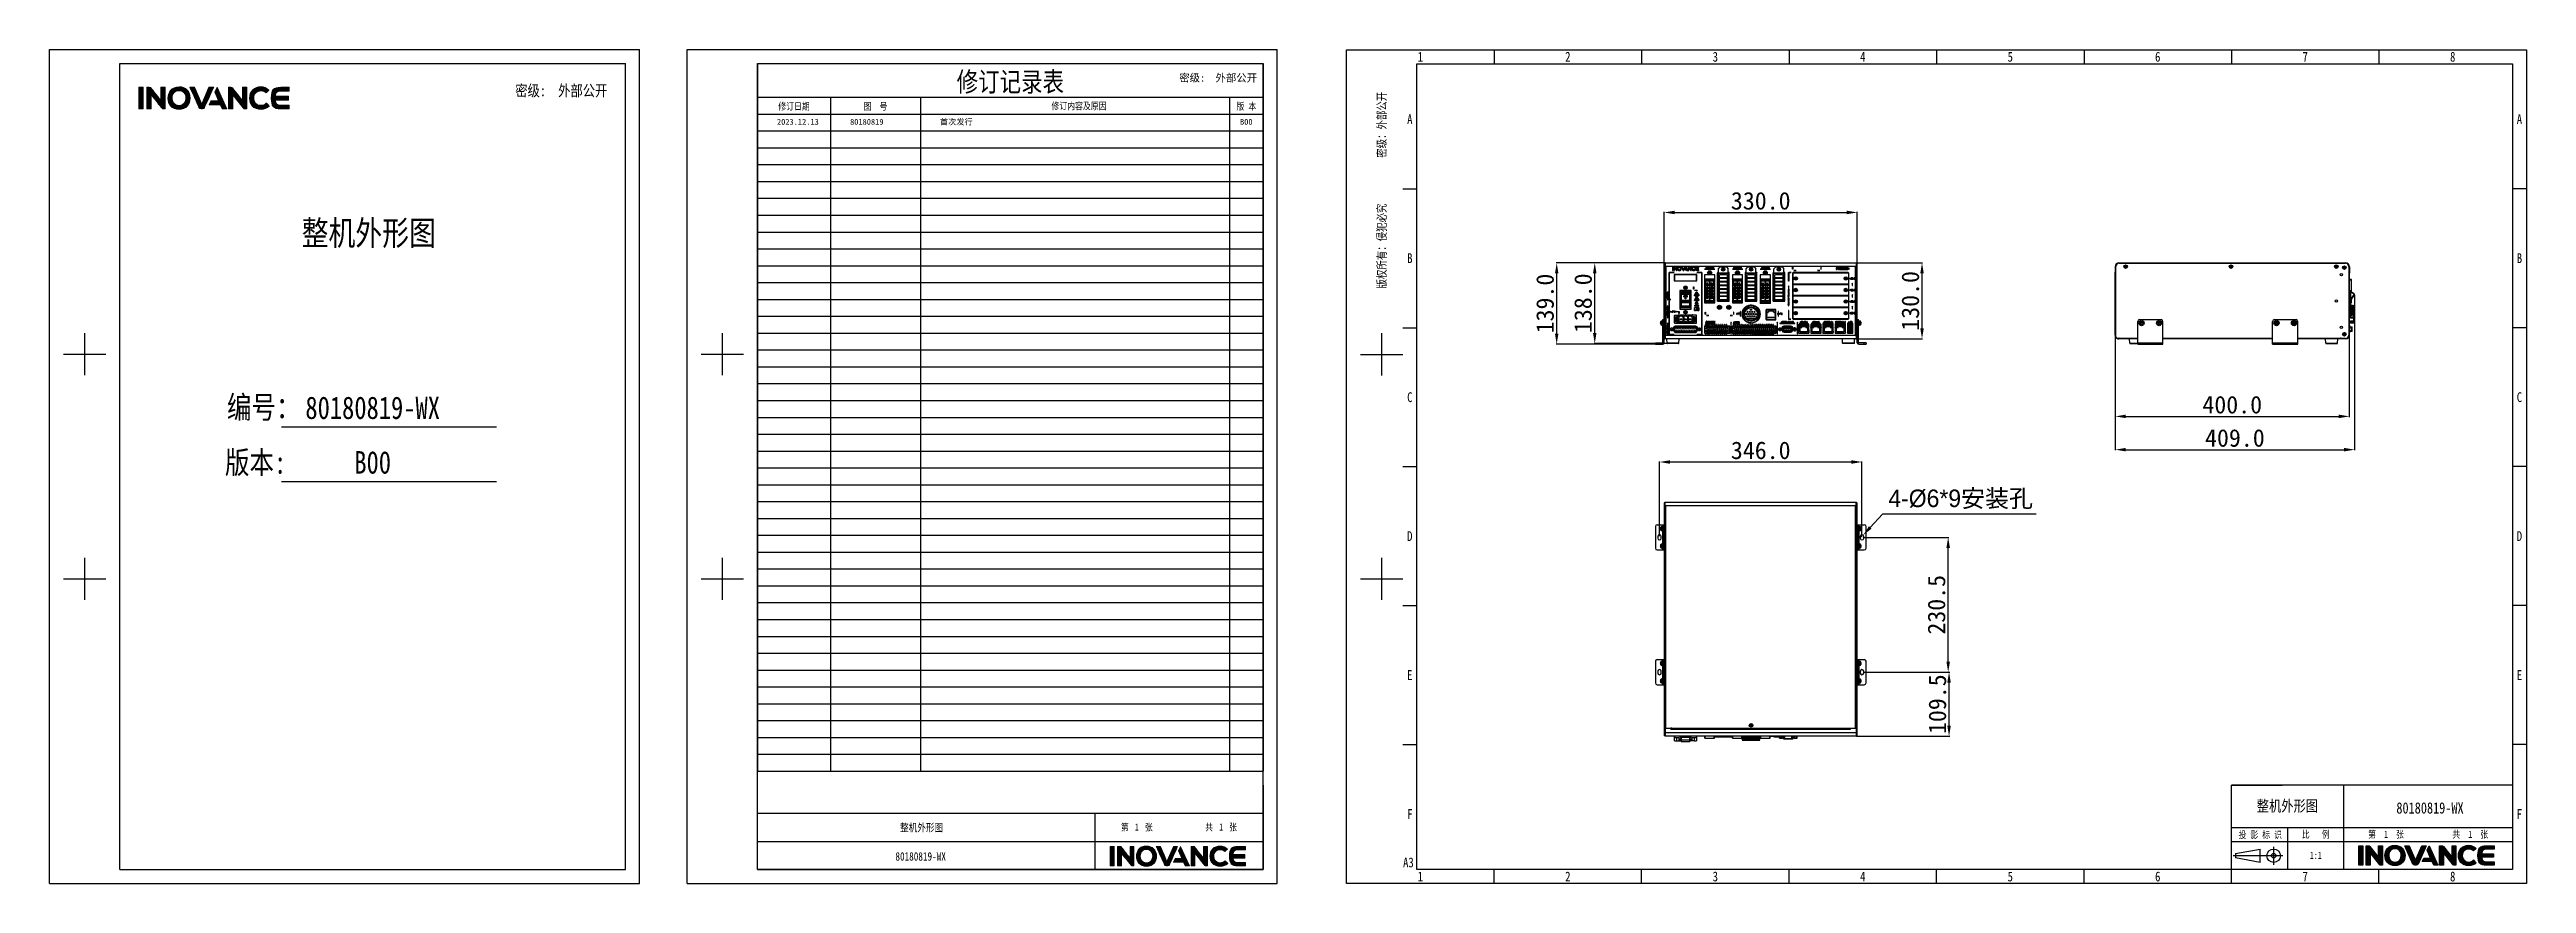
# Model space of a CAD drawing. Header units: millimetres. Extents: x 4086 to 8318, y 123 to 1549.
import ezdxf
from ezdxf.enums import TextEntityAlignment as Align

# ---------------------------------------------------------------- set-up
doc = ezdxf.new("R2010")
doc.units = ezdxf.units.MM
for name, color, linetype in [('00_COMPONENTS', 7, 'Continuous'), ('20_ALL_FEATURES', 7, 'Continuous'), ('Drawing', 7, 'Continuous'), ('layer 3', 7, 'Continuous'), ('logo-蓝色', 142, 'Continuous'), ('尺寸', 3, 'Continuous')]:
    doc.layers.add(name, color=color, linetype=linetype)
doc.styles.get("Standard").update_dxf_attribs({"font": ''})
doc.styles.add('仿宋体', font='STFANGSO.TTF', dxfattribs={"width": 0.8})
doc.styles.get('Standard').set_extended_font_data('SimSun')
doc.dimstyles.get("Standard").update_dxf_attribs({"dimscale": 6, "dimtxt": 5, "dimasz": 3, "dimexe": 0.18, "dimexo": 0.0625, "dimgap": 0.8, "dimtad": 1, "dimtoh": 1, "dimdec": 1, "dimzin": 0, "dimdsep": 46, "dimtxsty": 'Standard', "dimcen": 0.09, "dimclrd": 256, "dimclre": 256, "dimclrt": 256, "dimadec": 0, "dimazin": 2, "dimtfac": 1, "dimtdec": 1, "dimtofl": 0, "dimtmove": 0, "dimatfit": 3, "dimfxl": 0, "dimtolj": 1, "dimtzin": 0, "dimarcsym": 0})

msp = doc.modelspace()

# ---------------------------------------------------------------- texts
at = {"char_height": 10, "attachment_point": 1}
for s, width, insert in [('2023.12.13', 72.2933, (5328.77, 1430.53)), ('80180819', 72.2933, (5453.6, 1430.53)), ('首次发行', 72.2933, (5607.25, 1430.53)), ('B00', 23.6117, (6119.98, 1430.53))]:
    msp.add_mtext_dynamic_manual_height_columns(s, width=width, gutter_width=12.5, heights=[0], dxfattribs=dict(at, insert=insert))

# ---------------------------------------------------------------- blocks, each defined once
blk = doc.blocks.new('3')
at = {"layer": 'logo-蓝色'}
h = blk.add_hatch(color=256, dxfattribs=at)
h.dxf.hatch_style = 1
edge = h.paths.add_edge_path()
edge.add_spline(control_points=[(8031.7, 154.4), (8031.7, 154.4), (8038.3, 154.4), (8038.3, 154.4), (8038.3, 154.4), (8038.3, 154.4), (8038.3, 187.8), (8038.3, 187.8), (8038.3, 187.8), (8038.3, 187.8), (8031.7, 187.8), (8031.7, 187.8), (8031.7, 187.8), (8031.7, 187.8), (8031.7, 154.4), (8031.7, 154.4)], knot_values=[0, 0, 0, 0, 0.25, 0.25, 0.25, 0.25, 0.5, 0.5, 0.5, 0.5, 0.75, 0.75, 0.75, 0.75, 1, 1, 1, 1], degree=3, periodic=1)
h = blk.add_hatch(color=256, dxfattribs=at)
h.dxf.hatch_style = 1
edge = h.paths.add_edge_path()
edge.add_spline(control_points=[(8065.4, 187.8), (8065.4, 187.8), (8065.4, 167.7), (8065.4, 167.7), (8065.4, 167.7), (8065.4, 167.7), (8050.7, 186.3), (8050.7, 186.3), (8050.7, 186.3), (8050, 187.2), (8049, 187.8), (8047.8, 187.8), (8047.8, 187.8), (8047.8, 187.8), (8044.2, 187.8), (8044.2, 187.8), (8044.2, 187.8), (8044.2, 187.8), (8044.2, 154.3), (8044.2, 154.3), (8044.2, 154.3), (8044.2, 154.3), (8050.8, 154.3), (8050.8, 154.3), (8050.8, 154.3), (8050.8, 154.3), (8050.8, 176.2), (8050.8, 176.2), (8050.8, 176.2), (8050.8, 176.2), (8067.4, 155.4), (8067.4, 155.4), (8067.4, 155.4), (8067.8, 154.7), (8068.6, 154.3), (8069.4, 154.3), (8069.4, 154.3), (8069.4, 154.3), (8072, 154.3), (8072, 154.3), (8072, 154.3), (8072, 154.3), (8072, 187.8), (8072, 187.8), (8072, 187.8), (8072, 187.8), (8065.4, 187.8), (8065.4, 187.8)], knot_values=[0, 0, 0, 0, 0.083333, 0.083333, 0.083333, 0.083333, 0.166667, 0.166667, 0.166667, 0.166667, 0.25, 0.25, 0.25, 0.25, 0.333333, 0.333333, 0.333333, 0.333333, 0.416667, 0.416667, 0.416667, 0.416667, 0.5, 0.5, 0.5, 0.5, 0.583333, 0.583333, 0.583333, 0.583333, 0.666667, 0.666667, 0.666667, 0.666667, 0.75, 0.75, 0.75, 0.75, 0.833333, 0.833333, 0.833333, 0.833333, 0.916667, 0.916667, 0.916667, 0.916667, 1, 1, 1, 1], degree=3, periodic=1)
h = blk.add_hatch(color=256, dxfattribs=at)
h.dxf.hatch_style = 1
edge = h.paths.add_edge_path(flags=16)
edge.add_spline(control_points=[(8086, 179.5), (8087.9, 181.4), (8090.4, 182.4), (8093.5, 182.4), (8093.5, 182.4), (8096.6, 182.4), (8099.1, 181.5), (8100.9, 179.6), (8100.9, 179.6), (8103, 177.5), (8104.1, 174.3), (8104.1, 170.9), (8104.1, 170.9), (8104, 165.5), (8101.2, 159.8), (8093.5, 159.8), (8093.5, 159.8), (8085.9, 159.8), (8083, 165.5), (8082.9, 170.8), (8082.9, 170.8), (8082.8, 174.2), (8083.9, 177.4), (8086, 179.5)], knot_values=[0, 0, 0, 0, 0.166667, 0.166667, 0.166667, 0.166667, 0.333333, 0.333333, 0.333333, 0.333333, 0.5, 0.5, 0.5, 0.5, 0.666667, 0.666667, 0.666667, 0.666667, 0.833333, 0.833333, 0.833333, 0.833333, 1, 1, 1, 1], degree=3, periodic=0)
edge = h.paths.add_edge_path()
edge.add_spline(control_points=[(8093.5, 188.5), (8081.7, 188.5), (8076.3, 179.4), (8076.3, 170.9), (8076.3, 170.9), (8076.3, 166.3), (8077.8, 162.1), (8080.5, 159), (8080.5, 159), (8083.6, 155.5), (8088.1, 153.7), (8093.5, 153.7), (8093.5, 153.7), (8098.9, 153.7), (8103.4, 155.5), (8106.4, 159.1), (8106.4, 159.1), (8109.1, 162.1), (8110.6, 166.4), (8110.6, 170.9), (8110.6, 170.9), (8110.7, 175.9), (8108.9, 180.5), (8105.7, 183.7), (8105.7, 183.7), (8102.7, 186.9), (8098.4, 188.5), (8093.5, 188.5)], knot_values=[0, 0, 0, 0, 0.142857, 0.142857, 0.142857, 0.142857, 0.285714, 0.285714, 0.285714, 0.285714, 0.428571, 0.428571, 0.428571, 0.428571, 0.571429, 0.571429, 0.571429, 0.571429, 0.714286, 0.714286, 0.714286, 0.714286, 0.857143, 0.857143, 0.857143, 0.857143, 1, 1, 1, 1], degree=3, periodic=0)
h = blk.add_hatch(color=256, dxfattribs=at)
h.dxf.hatch_style = 1
edge = h.paths.add_edge_path()
edge.add_spline(control_points=[(8139.4, 187.8), (8139.4, 187.8), (8128.4, 162.3), (8128.4, 162.3), (8128.4, 162.3), (8128.4, 162.3), (8117.5, 187.8), (8117.5, 187.8), (8117.5, 187.8), (8117.5, 187.8), (8110.1, 187.8), (8110.1, 187.8), (8110.1, 187.8), (8110.1, 187.8), (8124.1, 156.5), (8124.1, 156.5), (8124.1, 156.5), (8124.7, 155.3), (8125.9, 154.4), (8127.4, 154.4), (8127.4, 154.4), (8127.4, 154.4), (8127.4, 154.4), (8127.4, 154.4), (8127.4, 154.4), (8127.4, 154.4), (8129.4, 154.4), (8129.4, 154.4), (8129.4, 154.4), (8129.4, 154.4), (8129.5, 154.4), (8129.5, 154.4), (8129.5, 154.4), (8130.9, 154.4), (8132.2, 155.3), (8132.8, 156.5), (8132.8, 156.5), (8132.8, 156.5), (8146.8, 187.8), (8146.8, 187.8), (8146.8, 187.8), (8146.8, 187.8), (8139.4, 187.8), (8139.4, 187.8)], knot_values=[0, 0, 0, 0, 0.090909, 0.090909, 0.090909, 0.090909, 0.181818, 0.181818, 0.181818, 0.181818, 0.272727, 0.272727, 0.272727, 0.272727, 0.363636, 0.363636, 0.363636, 0.363636, 0.454545, 0.454545, 0.454545, 0.454545, 0.545455, 0.545455, 0.545455, 0.545455, 0.636364, 0.636364, 0.636364, 0.636364, 0.727273, 0.727273, 0.727273, 0.727273, 0.818182, 0.818182, 0.818182, 0.818182, 0.909091, 0.909091, 0.909091, 0.909091, 1, 1, 1, 1], degree=3, periodic=1)
h = blk.add_hatch(color=256, dxfattribs=at)
h.dxf.hatch_style = 1
edge = h.paths.add_edge_path()
edge.add_spline(control_points=[(8151.9, 187.8), (8151.9, 187.8), (8148.5, 180), (8148.5, 180), (8148.5, 180), (8148.5, 180), (8154.2, 166.8), (8154.2, 166.8), (8154.2, 166.8), (8154.2, 166.8), (8142.5, 166.8), (8142.5, 166.8), (8142.5, 166.8), (8142.5, 166.8), (8139.7, 160.6), (8139.7, 160.6), (8139.7, 160.6), (8139.7, 160.6), (8156.9, 160.6), (8156.9, 160.6), (8156.9, 160.6), (8156.9, 160.6), (8159.7, 154.4), (8159.7, 154.4), (8159.7, 154.4), (8159.7, 154.4), (8166.9, 154.4), (8166.9, 154.4), (8166.9, 154.4), (8166.9, 154.4), (8151.9, 187.8), (8151.9, 187.8)], knot_values=[0, 0, 0, 0, 0.125, 0.125, 0.125, 0.125, 0.25, 0.25, 0.25, 0.25, 0.375, 0.375, 0.375, 0.375, 0.5, 0.5, 0.5, 0.5, 0.625, 0.625, 0.625, 0.625, 0.75, 0.75, 0.75, 0.75, 0.875, 0.875, 0.875, 0.875, 1, 1, 1, 1], degree=3, periodic=1)
h = blk.add_hatch(color=256, dxfattribs=at)
h.dxf.hatch_style = 1
edge = h.paths.add_edge_path()
edge.add_spline(control_points=[(8190.9, 187.8), (8190.9, 187.8), (8190.9, 167.7), (8190.9, 167.7), (8190.9, 167.7), (8190.9, 167.7), (8176.2, 186.3), (8176.2, 186.3), (8176.2, 186.3), (8175.5, 187.2), (8174.5, 187.8), (8173.3, 187.8), (8173.3, 187.8), (8173.3, 187.8), (8169.7, 187.8), (8169.7, 187.8), (8169.7, 187.8), (8169.7, 187.8), (8169.7, 154.3), (8169.7, 154.3), (8169.7, 154.3), (8169.7, 154.3), (8176.3, 154.3), (8176.3, 154.3), (8176.3, 154.3), (8176.3, 154.3), (8176.3, 176.2), (8176.3, 176.2), (8176.3, 176.2), (8176.3, 176.2), (8192.9, 155.4), (8192.9, 155.4), (8192.9, 155.4), (8193.3, 154.7), (8194.1, 154.3), (8194.9, 154.3), (8194.9, 154.3), (8194.9, 154.3), (8197.5, 154.3), (8197.5, 154.3), (8197.5, 154.3), (8197.5, 154.3), (8197.5, 187.8), (8197.5, 187.8), (8197.5, 187.8), (8197.5, 187.8), (8190.9, 187.8), (8190.9, 187.8)], knot_values=[0, 0, 0, 0, 0.083333, 0.083333, 0.083333, 0.083333, 0.166667, 0.166667, 0.166667, 0.166667, 0.25, 0.25, 0.25, 0.25, 0.333333, 0.333333, 0.333333, 0.333333, 0.416667, 0.416667, 0.416667, 0.416667, 0.5, 0.5, 0.5, 0.5, 0.583333, 0.583333, 0.583333, 0.583333, 0.666667, 0.666667, 0.666667, 0.666667, 0.75, 0.75, 0.75, 0.75, 0.833333, 0.833333, 0.833333, 0.833333, 0.916667, 0.916667, 0.916667, 0.916667, 1, 1, 1, 1], degree=3, periodic=1)
h = blk.add_hatch(color=256, dxfattribs=at)
h.dxf.hatch_style = 1
edge = h.paths.add_edge_path()
edge.add_spline(control_points=[(8227.7, 163.2), (8225.7, 161.2), (8222.6, 159.9), (8219.6, 159.9), (8219.6, 159.9), (8211.4, 159.9), (8208.5, 165.6), (8208.4, 170.9), (8208.4, 170.9), (8208.4, 174.1), (8209.5, 177.1), (8211.6, 179.1), (8211.6, 179.1), (8213.5, 181.1), (8216.3, 182.1), (8219.6, 182.1), (8219.6, 182.1), (8222.6, 182.1), (8225.4, 181.1), (8227.4, 179.1), (8227.4, 179.1), (8227.4, 179.1), (8227.5, 178.9), (8227.5, 178.9), (8227.5, 178.9), (8227.5, 178.9), (8232, 183.2), (8232, 183.2), (8232, 183.2), (8232, 183.2), (8231.8, 183.4), (8231.8, 183.4), (8231.8, 183.4), (8228.4, 186.7), (8224.2, 188.5), (8219.6, 188.5), (8219.6, 188.5), (8214.4, 188.5), (8210, 186.8), (8206.8, 183.6), (8206.8, 183.6), (8203.7, 180.4), (8201.9, 175.8), (8201.9, 170.9), (8201.9, 170.9), (8201.9, 166.3), (8203.4, 162.1), (8206.1, 159), (8206.1, 159), (8209.2, 155.5), (8213.9, 153.7), (8219.6, 153.7), (8219.6, 153.7), (8224.6, 153.7), (8229, 155.4), (8232.3, 158.6), (8232.3, 158.6), (8232.3, 158.6), (8232.4, 158.8), (8232.4, 158.8), (8232.4, 158.8), (8232.4, 158.8), (8227.9, 163.4), (8227.9, 163.4), (8227.9, 163.4), (8227.9, 163.4), (8227.7, 163.2), (8227.7, 163.2)], knot_values=[0, 0, 0, 0, 0.058824, 0.058824, 0.058824, 0.058824, 0.117647, 0.117647, 0.117647, 0.117647, 0.176471, 0.176471, 0.176471, 0.176471, 0.235294, 0.235294, 0.235294, 0.235294, 0.294118, 0.294118, 0.294118, 0.294118, 0.352941, 0.352941, 0.352941, 0.352941, 0.411765, 0.411765, 0.411765, 0.411765, 0.470588, 0.470588, 0.470588, 0.470588, 0.529412, 0.529412, 0.529412, 0.529412, 0.588235, 0.588235, 0.588235, 0.588235, 0.647059, 0.647059, 0.647059, 0.647059, 0.705882, 0.705882, 0.705882, 0.705882, 0.764706, 0.764706, 0.764706, 0.764706, 0.823529, 0.823529, 0.823529, 0.823529, 0.882353, 0.882353, 0.882353, 0.882353, 0.941176, 0.941176, 0.941176, 0.941176, 1, 1, 1, 1], degree=3, periodic=0)
h = blk.add_hatch(color=256, dxfattribs=at)
h.dxf.hatch_style = 1
edge = h.paths.add_edge_path()
edge.add_spline(control_points=[(8250.3, 182), (8250.3, 182), (8262.8, 182), (8262.8, 182), (8262.8, 182), (8262.8, 182), (8262.8, 187.8), (8262.8, 187.8), (8262.8, 187.8), (8262.8, 187.8), (8250.1, 187.8), (8250.1, 187.8), (8250.1, 187.8), (8238.5, 187.8), (8235.3, 183.3), (8235.3, 171.5), (8235.3, 171.5), (8235.3, 171.5), (8235.3, 171.1), (8235.3, 171.1), (8235.3, 171.1), (8235.3, 171.1), (8235.3, 171.1), (8235.3, 171.1), (8235.3, 171.1), (8235.3, 171.1), (8235.3, 171.1), (8235.3, 171.1), (8235.3, 171.1), (8235.3, 171.1), (8235.3, 171.1), (8235.3, 171.1), (8235.3, 171.1), (8235.3, 171.1), (8235.3, 170.6), (8235.3, 170.6), (8235.3, 170.6), (8235.3, 158.8), (8238.5, 154.4), (8250.1, 154.4), (8250.1, 154.4), (8250.1, 154.4), (8262.8, 154.4), (8262.8, 154.4), (8262.8, 154.4), (8262.8, 154.4), (8262.8, 160.2), (8262.8, 160.2), (8262.8, 160.2), (8262.8, 160.2), (8250.3, 160.2), (8250.3, 160.2), (8250.3, 160.2), (8247.2, 160.2), (8244.9, 160.7), (8243.5, 162.3), (8243.5, 162.3), (8242.4, 163.6), (8241.9, 165.6), (8241.7, 168), (8241.7, 168), (8241.7, 168), (8261.7, 168), (8261.7, 168), (8261.7, 168), (8261.7, 168), (8261.7, 171.1), (8261.7, 171.1), (8261.7, 171.1), (8261.7, 171.1), (8261.7, 174.2), (8261.7, 174.2), (8261.7, 174.2), (8261.7, 174.2), (8241.7, 174.2), (8241.7, 174.2), (8241.7, 174.2), (8241.9, 176.5), (8242.4, 178.5), (8243.5, 179.8), (8243.5, 179.8), (8244.9, 181.4), (8247.2, 182), (8250.3, 182)], knot_values=[0, 0, 0, 0, 0.047619, 0.047619, 0.047619, 0.047619, 0.095238, 0.095238, 0.095238, 0.095238, 0.142857, 0.142857, 0.142857, 0.142857, 0.190476, 0.190476, 0.190476, 0.190476, 0.238095, 0.238095, 0.238095, 0.238095, 0.285714, 0.285714, 0.285714, 0.285714, 0.333333, 0.333333, 0.333333, 0.333333, 0.380952, 0.380952, 0.380952, 0.380952, 0.428571, 0.428571, 0.428571, 0.428571, 0.47619, 0.47619, 0.47619, 0.47619, 0.52381, 0.52381, 0.52381, 0.52381, 0.571429, 0.571429, 0.571429, 0.571429, 0.619048, 0.619048, 0.619048, 0.619048, 0.666667, 0.666667, 0.666667, 0.666667, 0.714286, 0.714286, 0.714286, 0.714286, 0.761905, 0.761905, 0.761905, 0.761905, 0.809524, 0.809524, 0.809524, 0.809524, 0.857143, 0.857143, 0.857143, 0.857143, 0.904762, 0.904762, 0.904762, 0.904762, 0.952381, 0.952381, 0.952381, 0.952381, 1, 1, 1, 1], degree=3, periodic=0)
at = {"color": 2}
for p, q in [((6554.1, 1548.8), (6554.1, 1524.8)), ((6806.1, 1548.8), (6806.1, 1524.8)), ((7058.1, 1548.8), (7058.1, 1524.8)), ((7310.1, 1548.8), (7310.1, 1524.8)), ((7562.1, 1548.8), (7562.1, 1524.8)), ((7814.1, 1548.8), (7814.1, 1524.8)), ((8066.1, 1548.8), (8066.1, 1524.8)), ((6398.1, 1311.2), (6422.1, 1311.2)), ((8318.1, 1311.2), (8294.1, 1311.2)), ((6362.1, 992), (6362.1, 1064)), ((6398.1, 1073.6), (6422.1, 1073.6)), ((8318.1, 1073.6), (8294.1, 1073.6)), ((6326.1, 1028), (6398.1, 1028)), ((6398.1, 836), (6422.1, 836)), ((8318.1, 836), (8294.1, 836)), ((6362.1, 608), (6362.1, 680)), ((6326.1, 644), (6398.1, 644)), ((6398.1, 598.4), (6422.1, 598.4)), ((8318.1, 598.4), (8294.1, 598.4)), ((6398.1, 360.8), (6422.1, 360.8)), ((8318.1, 360.8), (8294.1, 360.8)), ((8294.1, 291.2), (7814.1, 291.2)), ((7814.1, 147.2), (7814.1, 291.2)), ((7814.1, 291.2), (7900.5, 291.2)), ((8006.1, 147.2), (8006.1, 291.2)), ((7814.1, 147.2), (7814.1, 219.2)), ((7814.1, 219.2), (7900.5, 219.2)), ((7814.1, 219.2), (8294.1, 219.2)), ((7910.1, 147.2), (7910.1, 219.2)), ((7814.1, 195.2), (8006.1, 195.2)), ((7901.6, 170.7), (7817.1, 170.7)), ((7821, 174.6), (7863.2, 182.2)), ((7821, 174.6), (7821, 166.9)), ((7863.2, 159.2), (7863.2, 182.2)), ((7886.2, 155.4), (7886.2, 186.1)), ((6554.1, 123.2), (6554.1, 147.2)), ((6806.1, 123.2), (6806.1, 147.2)), ((7058.1, 123.2), (7058.1, 147.2)), ((7310.1, 123.2), (7310.1, 147.2)), ((7562.1, 123.2), (7562.1, 147.2)), ((7814.1, 123.2), (7814.1, 147.2)), ((7863.2, 159.2), (7821, 166.9)), ((8066.1, 123.2), (8066.1, 147.2))]:
    blk.add_line(p, q, dxfattribs=at)
for points in [[(6302.1, 123.2), (6302.1, 1548.8), (8318.1, 1548.8), (8318.1, 123.2)], [(6422.1, 147.2), (6422.1, 1524.8), (8294.1, 1524.8), (8294.1, 147.2)], [(8006.1, 195.2), (8294.1, 195.2), (8294.1, 147.2), (8006.1, 147.2)]]:
    blk.add_lwpolyline(points, close=True, dxfattribs=at)
for radius in [11.5, 3.84]:
    blk.add_circle((7886.2, 170.7), radius, dxfattribs=at)
at = {"layer": 'logo-蓝色'}
for points, knots in [([(8031.7, 154.4), (8031.7, 154.4), (8038.3, 154.4), (8038.3, 154.4), (8038.3, 154.4), (8038.3, 154.4), (8038.3, 187.8), (8038.3, 187.8), (8038.3, 187.8), (8038.3, 187.8), (8031.7, 187.8), (8031.7, 187.8), (8031.7, 187.8), (8031.7, 187.8), (8031.7, 154.4), (8031.7, 154.4)], [0, 0, 0, 0, 0.25, 0.25, 0.25, 0.25, 0.5, 0.5, 0.5, 0.5, 0.75, 0.75, 0.75, 0.75, 1, 1, 1, 1]), ([(8065.4, 187.8), (8065.4, 187.8), (8065.4, 167.7), (8065.4, 167.7), (8065.4, 167.7), (8065.4, 167.7), (8050.7, 186.3), (8050.7, 186.3), (8050.7, 186.3), (8050, 187.2), (8049, 187.8), (8047.8, 187.8), (8047.8, 187.8), (8047.8, 187.8), (8044.2, 187.8), (8044.2, 187.8), (8044.2, 187.8), (8044.2, 187.8), (8044.2, 154.3), (8044.2, 154.3), (8044.2, 154.3), (8044.2, 154.3), (8050.8, 154.3), (8050.8, 154.3), (8050.8, 154.3), (8050.8, 154.3), (8050.8, 176.2), (8050.8, 176.2), (8050.8, 176.2), (8050.8, 176.2), (8067.4, 155.4), (8067.4, 155.4), (8067.4, 155.4), (8067.8, 154.7), (8068.6, 154.3), (8069.4, 154.3), (8069.4, 154.3), (8069.4, 154.3), (8072, 154.3), (8072, 154.3), (8072, 154.3), (8072, 154.3), (8072, 187.8), (8072, 187.8), (8072, 187.8), (8072, 187.8), (8065.4, 187.8), (8065.4, 187.8)], [0, 0, 0, 0, 0.083333, 0.083333, 0.083333, 0.083333, 0.166667, 0.166667, 0.166667, 0.166667, 0.25, 0.25, 0.25, 0.25, 0.333333, 0.333333, 0.333333, 0.333333, 0.416667, 0.416667, 0.416667, 0.416667, 0.5, 0.5, 0.5, 0.5, 0.583333, 0.583333, 0.583333, 0.583333, 0.666667, 0.666667, 0.666667, 0.666667, 0.75, 0.75, 0.75, 0.75, 0.833333, 0.833333, 0.833333, 0.833333, 0.916667, 0.916667, 0.916667, 0.916667, 1, 1, 1, 1]), ([(8093.5, 188.5), (8081.7, 188.5), (8076.3, 179.4), (8076.3, 170.9), (8076.3, 170.9), (8076.3, 166.3), (8077.8, 162.1), (8080.5, 159), (8080.5, 159), (8083.6, 155.5), (8088.1, 153.7), (8093.5, 153.7), (8093.5, 153.7), (8098.9, 153.7), (8103.4, 155.5), (8106.4, 159.1), (8106.4, 159.1), (8109.1, 162.1), (8110.6, 166.4), (8110.6, 170.9), (8110.6, 170.9), (8110.7, 175.9), (8108.9, 180.5), (8105.7, 183.7), (8105.7, 183.7), (8102.7, 186.9), (8098.4, 188.5), (8093.5, 188.5)], [0, 0, 0, 0, 0.142857, 0.142857, 0.142857, 0.142857, 0.285714, 0.285714, 0.285714, 0.285714, 0.428571, 0.428571, 0.428571, 0.428571, 0.571429, 0.571429, 0.571429, 0.571429, 0.714286, 0.714286, 0.714286, 0.714286, 0.857143, 0.857143, 0.857143, 0.857143, 1, 1, 1, 1]), ([(8086, 179.5), (8087.9, 181.4), (8090.4, 182.4), (8093.5, 182.4), (8093.5, 182.4), (8096.6, 182.4), (8099.1, 181.5), (8100.9, 179.6), (8100.9, 179.6), (8103, 177.5), (8104.1, 174.3), (8104.1, 170.9), (8104.1, 170.9), (8104, 165.5), (8101.2, 159.8), (8093.5, 159.8), (8093.5, 159.8), (8085.9, 159.8), (8083, 165.5), (8082.9, 170.8), (8082.9, 170.8), (8082.8, 174.2), (8083.9, 177.4), (8086, 179.5)], [0, 0, 0, 0, 0.166667, 0.166667, 0.166667, 0.166667, 0.333333, 0.333333, 0.333333, 0.333333, 0.5, 0.5, 0.5, 0.5, 0.666667, 0.666667, 0.666667, 0.666667, 0.833333, 0.833333, 0.833333, 0.833333, 1, 1, 1, 1]), ([(8139.4, 187.8), (8139.4, 187.8), (8128.4, 162.3), (8128.4, 162.3), (8128.4, 162.3), (8128.4, 162.3), (8117.5, 187.8), (8117.5, 187.8), (8117.5, 187.8), (8117.5, 187.8), (8110.1, 187.8), (8110.1, 187.8), (8110.1, 187.8), (8110.1, 187.8), (8124.1, 156.5), (8124.1, 156.5), (8124.1, 156.5), (8124.7, 155.3), (8125.9, 154.4), (8127.4, 154.4), (8127.4, 154.4), (8127.4, 154.4), (8127.4, 154.4), (8127.4, 154.4), (8127.4, 154.4), (8127.4, 154.4), (8129.4, 154.4), (8129.4, 154.4), (8129.4, 154.4), (8129.4, 154.4), (8129.5, 154.4), (8129.5, 154.4), (8129.5, 154.4), (8130.9, 154.4), (8132.2, 155.3), (8132.8, 156.5), (8132.8, 156.5), (8132.8, 156.5), (8146.8, 187.8), (8146.8, 187.8), (8146.8, 187.8), (8146.8, 187.8), (8139.4, 187.8), (8139.4, 187.8)], [0, 0, 0, 0, 0.090909, 0.090909, 0.090909, 0.090909, 0.181818, 0.181818, 0.181818, 0.181818, 0.272727, 0.272727, 0.272727, 0.272727, 0.363636, 0.363636, 0.363636, 0.363636, 0.454545, 0.454545, 0.454545, 0.454545, 0.545455, 0.545455, 0.545455, 0.545455, 0.636364, 0.636364, 0.636364, 0.636364, 0.727273, 0.727273, 0.727273, 0.727273, 0.818182, 0.818182, 0.818182, 0.818182, 0.909091, 0.909091, 0.909091, 0.909091, 1, 1, 1, 1]), ([(8151.9, 187.8), (8151.9, 187.8), (8148.5, 180), (8148.5, 180), (8148.5, 180), (8148.5, 180), (8154.2, 166.8), (8154.2, 166.8), (8154.2, 166.8), (8154.2, 166.8), (8142.5, 166.8), (8142.5, 166.8), (8142.5, 166.8), (8142.5, 166.8), (8139.7, 160.6), (8139.7, 160.6), (8139.7, 160.6), (8139.7, 160.6), (8156.9, 160.6), (8156.9, 160.6), (8156.9, 160.6), (8156.9, 160.6), (8159.7, 154.4), (8159.7, 154.4), (8159.7, 154.4), (8159.7, 154.4), (8166.9, 154.4), (8166.9, 154.4), (8166.9, 154.4), (8166.9, 154.4), (8151.9, 187.8), (8151.9, 187.8)], [0, 0, 0, 0, 0.125, 0.125, 0.125, 0.125, 0.25, 0.25, 0.25, 0.25, 0.375, 0.375, 0.375, 0.375, 0.5, 0.5, 0.5, 0.5, 0.625, 0.625, 0.625, 0.625, 0.75, 0.75, 0.75, 0.75, 0.875, 0.875, 0.875, 0.875, 1, 1, 1, 1]), ([(8190.9, 187.8), (8190.9, 187.8), (8190.9, 167.7), (8190.9, 167.7), (8190.9, 167.7), (8190.9, 167.7), (8176.2, 186.3), (8176.2, 186.3), (8176.2, 186.3), (8175.5, 187.2), (8174.5, 187.8), (8173.3, 187.8), (8173.3, 187.8), (8173.3, 187.8), (8169.7, 187.8), (8169.7, 187.8), (8169.7, 187.8), (8169.7, 187.8), (8169.7, 154.3), (8169.7, 154.3), (8169.7, 154.3), (8169.7, 154.3), (8176.3, 154.3), (8176.3, 154.3), (8176.3, 154.3), (8176.3, 154.3), (8176.3, 176.2), (8176.3, 176.2), (8176.3, 176.2), (8176.3, 176.2), (8192.9, 155.4), (8192.9, 155.4), (8192.9, 155.4), (8193.3, 154.7), (8194.1, 154.3), (8194.9, 154.3), (8194.9, 154.3), (8194.9, 154.3), (8197.5, 154.3), (8197.5, 154.3), (8197.5, 154.3), (8197.5, 154.3), (8197.5, 187.8), (8197.5, 187.8), (8197.5, 187.8), (8197.5, 187.8), (8190.9, 187.8), (8190.9, 187.8)], [0, 0, 0, 0, 0.083333, 0.083333, 0.083333, 0.083333, 0.166667, 0.166667, 0.166667, 0.166667, 0.25, 0.25, 0.25, 0.25, 0.333333, 0.333333, 0.333333, 0.333333, 0.416667, 0.416667, 0.416667, 0.416667, 0.5, 0.5, 0.5, 0.5, 0.583333, 0.583333, 0.583333, 0.583333, 0.666667, 0.666667, 0.666667, 0.666667, 0.75, 0.75, 0.75, 0.75, 0.833333, 0.833333, 0.833333, 0.833333, 0.916667, 0.916667, 0.916667, 0.916667, 1, 1, 1, 1]), ([(8227.7, 163.2), (8225.7, 161.2), (8222.6, 159.9), (8219.6, 159.9), (8219.6, 159.9), (8211.4, 159.9), (8208.5, 165.6), (8208.4, 170.9), (8208.4, 170.9), (8208.4, 174.1), (8209.5, 177.1), (8211.6, 179.1), (8211.6, 179.1), (8213.5, 181.1), (8216.3, 182.1), (8219.6, 182.1), (8219.6, 182.1), (8222.6, 182.1), (8225.4, 181.1), (8227.4, 179.1), (8227.4, 179.1), (8227.4, 179.1), (8227.5, 178.9), (8227.5, 178.9), (8227.5, 178.9), (8227.5, 178.9), (8232, 183.2), (8232, 183.2), (8232, 183.2), (8232, 183.2), (8231.8, 183.4), (8231.8, 183.4), (8231.8, 183.4), (8228.4, 186.7), (8224.2, 188.5), (8219.6, 188.5), (8219.6, 188.5), (8214.4, 188.5), (8210, 186.8), (8206.8, 183.6), (8206.8, 183.6), (8203.7, 180.4), (8201.9, 175.8), (8201.9, 170.9), (8201.9, 170.9), (8201.9, 166.3), (8203.4, 162.1), (8206.1, 159), (8206.1, 159), (8209.2, 155.5), (8213.9, 153.7), (8219.6, 153.7), (8219.6, 153.7), (8224.6, 153.7), (8229, 155.4), (8232.3, 158.6), (8232.3, 158.6), (8232.3, 158.6), (8232.4, 158.8), (8232.4, 158.8), (8232.4, 158.8), (8232.4, 158.8), (8227.9, 163.4), (8227.9, 163.4), (8227.9, 163.4), (8227.9, 163.4), (8227.7, 163.2), (8227.7, 163.2)], [0, 0, 0, 0, 0.058824, 0.058824, 0.058824, 0.058824, 0.117647, 0.117647, 0.117647, 0.117647, 0.176471, 0.176471, 0.176471, 0.176471, 0.235294, 0.235294, 0.235294, 0.235294, 0.294118, 0.294118, 0.294118, 0.294118, 0.352941, 0.352941, 0.352941, 0.352941, 0.411765, 0.411765, 0.411765, 0.411765, 0.470588, 0.470588, 0.470588, 0.470588, 0.529412, 0.529412, 0.529412, 0.529412, 0.588235, 0.588235, 0.588235, 0.588235, 0.647059, 0.647059, 0.647059, 0.647059, 0.705882, 0.705882, 0.705882, 0.705882, 0.764706, 0.764706, 0.764706, 0.764706, 0.823529, 0.823529, 0.823529, 0.823529, 0.882353, 0.882353, 0.882353, 0.882353, 0.941176, 0.941176, 0.941176, 0.941176, 1, 1, 1, 1]), ([(8250.3, 182), (8250.3, 182), (8262.8, 182), (8262.8, 182), (8262.8, 182), (8262.8, 182), (8262.8, 187.8), (8262.8, 187.8), (8262.8, 187.8), (8262.8, 187.8), (8250.1, 187.8), (8250.1, 187.8), (8250.1, 187.8), (8238.5, 187.8), (8235.3, 183.3), (8235.3, 171.5), (8235.3, 171.5), (8235.3, 171.5), (8235.3, 171.1), (8235.3, 171.1), (8235.3, 171.1), (8235.3, 171.1), (8235.3, 171.1), (8235.3, 171.1), (8235.3, 171.1), (8235.3, 171.1), (8235.3, 171.1), (8235.3, 171.1), (8235.3, 171.1), (8235.3, 171.1), (8235.3, 171.1), (8235.3, 171.1), (8235.3, 171.1), (8235.3, 171.1), (8235.3, 170.6), (8235.3, 170.6), (8235.3, 170.6), (8235.3, 158.8), (8238.5, 154.4), (8250.1, 154.4), (8250.1, 154.4), (8250.1, 154.4), (8262.8, 154.4), (8262.8, 154.4), (8262.8, 154.4), (8262.8, 154.4), (8262.8, 160.2), (8262.8, 160.2), (8262.8, 160.2), (8262.8, 160.2), (8250.3, 160.2), (8250.3, 160.2), (8250.3, 160.2), (8247.2, 160.2), (8244.9, 160.7), (8243.5, 162.3), (8243.5, 162.3), (8242.4, 163.6), (8241.9, 165.6), (8241.7, 168), (8241.7, 168), (8241.7, 168), (8261.7, 168), (8261.7, 168), (8261.7, 168), (8261.7, 168), (8261.7, 171.1), (8261.7, 171.1), (8261.7, 171.1), (8261.7, 171.1), (8261.7, 174.2), (8261.7, 174.2), (8261.7, 174.2), (8261.7, 174.2), (8241.7, 174.2), (8241.7, 174.2), (8241.7, 174.2), (8241.9, 176.5), (8242.4, 178.5), (8243.5, 179.8), (8243.5, 179.8), (8244.9, 181.4), (8247.2, 182), (8250.3, 182)], [0, 0, 0, 0, 0.047619, 0.047619, 0.047619, 0.047619, 0.095238, 0.095238, 0.095238, 0.095238, 0.142857, 0.142857, 0.142857, 0.142857, 0.190476, 0.190476, 0.190476, 0.190476, 0.238095, 0.238095, 0.238095, 0.238095, 0.285714, 0.285714, 0.285714, 0.285714, 0.333333, 0.333333, 0.333333, 0.333333, 0.380952, 0.380952, 0.380952, 0.380952, 0.428571, 0.428571, 0.428571, 0.428571, 0.47619, 0.47619, 0.47619, 0.47619, 0.52381, 0.52381, 0.52381, 0.52381, 0.571429, 0.571429, 0.571429, 0.571429, 0.619048, 0.619048, 0.619048, 0.619048, 0.666667, 0.666667, 0.666667, 0.666667, 0.714286, 0.714286, 0.714286, 0.714286, 0.761905, 0.761905, 0.761905, 0.761905, 0.809524, 0.809524, 0.809524, 0.809524, 0.857143, 0.857143, 0.857143, 0.857143, 0.904762, 0.904762, 0.904762, 0.904762, 0.952381, 0.952381, 0.952381, 0.952381, 1, 1, 1, 1])]:
    blk.add_open_spline(points, degree=3, knots=knots, dxfattribs=at)
at = {"color": 2, "width": 0.8}
for s, height, p in [('1', 16.8, (6428.1, 1536.8)), ('2', 16.8, (6680.1, 1536.8)), ('3', 16.8, (6932.1, 1536.8)), ('4', 16.8, (7184.1, 1536.8)), ('5', 16.8, (7436.1, 1536.8)), ('6', 16.8, (7688.1, 1536.8)), ('7', 16.8, (7940.1, 1536.8)), ('8', 16.8, (8192.1, 1536.8)), ('A', 16.8, (6410.1, 1430)), ('A', 16.8, (8306.1, 1430)), ('B', 16.8, (6410.1, 1192.4)), ('B', 16.8, (8306.1, 1192.4)), ('C', 16.8, (6410.1, 954.8)), ('C', 16.8, (8306.1, 954.8)), ('D', 16.8, (6410.1, 717.2)), ('D', 16.8, (8306.1, 717.2)), ('E', 16.8, (6410.1, 479.6)), ('E', 16.8, (8306.1, 479.6)), ('F', 16.8, (6410.1, 242)), ('投 影 标 识', 12, (7863.2, 206.4)), ('比   例', 12, (7958.1, 207.2)), ('第     张', 12, (8078.1, 207.2)), ('共     张', 12, (8222.1, 207.2)), ('F', 16.8, (8306.1, 242)), ('A3', 16.8, (6407.7, 159.2)), ('1', 16.8, (6428.1, 135.2)), ('2', 16.8, (6680.1, 135.2)), ('3', 16.8, (6932.1, 135.2)), ('4', 16.8, (7184.1, 135.2)), ('5', 16.8, (7436.1, 135.2)), ('6', 16.8, (7688.1, 135.2)), ('7', 16.8, (7940.1, 135.2)), ('8', 16.8, (8192.1, 135.2))]:
    blk.add_text(s, height=height, dxfattribs=at).set_placement(p, align=Align.MIDDLE_CENTER)
blk.add_text('版权所有：侵犯必究          密级：外部公开', height=14.4, rotation=90, dxfattribs=at).set_placement((6362.1, 1308.8), align=Align.MIDDLE_CENTER)
for tag, height, p in [('整机外形图', 19.2, (7909.6, 256.2)), ('当前页', 12, (8078.1, 207.2)), ('总页数', 12, (8222.1, 207.2))]:
    blk.add_attdef(tag, text='', height=height, dxfattribs=at).set_placement(p, align=Align.MIDDLE)
at = {"color": 7, "width": 0.8}
for tag, height, p in [('编号', 19.2, (8153.3, 252.3)), ('比例', 12, (7958.1, 171.2))]:
    blk.add_attdef(tag, text='', height=height, dxfattribs=at).set_placement(p, align=Align.MIDDLE)
blk = doc.blocks.new('1')
at = {"layer": 'logo-蓝色'}
h = blk.add_hatch(color=256, dxfattribs=at)
h.dxf.hatch_style = 1
edge = h.paths.add_edge_path()
edge.add_spline(control_points=[(4238.3, 1447.6), (4238.3, 1447.6), (4245.7, 1447.6), (4245.7, 1447.6), (4245.7, 1447.6), (4245.7, 1447.6), (4245.7, 1484.7), (4245.7, 1484.7), (4245.7, 1484.7), (4245.7, 1484.7), (4238.3, 1484.7), (4238.3, 1484.7), (4238.3, 1484.7), (4238.3, 1484.7), (4238.3, 1447.6), (4238.3, 1447.6)], knot_values=[0, 0, 0, 0, 0.25, 0.25, 0.25, 0.25, 0.5, 0.5, 0.5, 0.5, 0.75, 0.75, 0.75, 0.75, 1, 1, 1, 1], degree=3, periodic=1)
h = blk.add_hatch(color=256, dxfattribs=at)
h.dxf.hatch_style = 1
edge = h.paths.add_edge_path()
edge.add_spline(control_points=[(4275.8, 1484.8), (4275.8, 1484.8), (4275.8, 1462.4), (4275.8, 1462.4), (4275.8, 1462.4), (4275.8, 1462.4), (4259.4, 1483.1), (4259.4, 1483.1), (4259.4, 1483.1), (4258.7, 1484.1), (4257.5, 1484.7), (4256.2, 1484.7), (4256.2, 1484.7), (4256.2, 1484.7), (4252.2, 1484.7), (4252.2, 1484.7), (4252.2, 1484.7), (4252.2, 1484.7), (4252.2, 1447.6), (4252.2, 1447.6), (4252.2, 1447.6), (4252.2, 1447.6), (4259.6, 1447.6), (4259.6, 1447.6), (4259.6, 1447.6), (4259.6, 1447.6), (4259.6, 1471.8), (4259.6, 1471.8), (4259.6, 1471.8), (4259.6, 1471.8), (4278, 1448.7), (4278, 1448.7), (4278, 1448.7), (4278.5, 1448), (4279.3, 1447.6), (4280.3, 1447.6), (4280.3, 1447.6), (4280.3, 1447.6), (4283.2, 1447.6), (4283.2, 1447.6), (4283.2, 1447.6), (4283.2, 1447.6), (4283.2, 1484.8), (4283.2, 1484.8), (4283.2, 1484.8), (4283.2, 1484.8), (4275.8, 1484.8), (4275.8, 1484.8)], knot_values=[0, 0, 0, 0, 0.083333, 0.083333, 0.083333, 0.083333, 0.166667, 0.166667, 0.166667, 0.166667, 0.25, 0.25, 0.25, 0.25, 0.333333, 0.333333, 0.333333, 0.333333, 0.416667, 0.416667, 0.416667, 0.416667, 0.5, 0.5, 0.5, 0.5, 0.583333, 0.583333, 0.583333, 0.583333, 0.666667, 0.666667, 0.666667, 0.666667, 0.75, 0.75, 0.75, 0.75, 0.833333, 0.833333, 0.833333, 0.833333, 0.916667, 0.916667, 0.916667, 0.916667, 1, 1, 1, 1], degree=3, periodic=1)
h = blk.add_hatch(color=256, dxfattribs=at)
h.dxf.hatch_style = 1
edge = h.paths.add_edge_path(flags=16)
edge.add_spline(control_points=[(4298.7, 1475.5), (4300.8, 1477.7), (4303.6, 1478.8), (4307, 1478.8), (4307, 1478.8), (4310.4, 1478.8), (4313.2, 1477.7), (4315.3, 1475.6), (4315.3, 1475.6), (4317.6, 1473.2), (4318.8, 1469.7), (4318.8, 1465.9), (4318.8, 1465.9), (4318.7, 1460), (4315.5, 1453.6), (4307, 1453.6), (4307, 1453.6), (4298.6, 1453.6), (4295.4, 1459.9), (4295.2, 1465.8), (4295.2, 1465.8), (4295.1, 1469.6), (4296.4, 1473.2), (4298.7, 1475.5)], knot_values=[0, 0, 0, 0, 0.166667, 0.166667, 0.166667, 0.166667, 0.333333, 0.333333, 0.333333, 0.333333, 0.5, 0.5, 0.5, 0.5, 0.666667, 0.666667, 0.666667, 0.666667, 0.833333, 0.833333, 0.833333, 0.833333, 1, 1, 1, 1], degree=3, periodic=0)
edge = h.paths.add_edge_path()
edge.add_spline(control_points=[(4307, 1485.5), (4293.9, 1485.5), (4287.9, 1475.4), (4287.9, 1465.9), (4287.9, 1465.9), (4287.9, 1460.8), (4289.6, 1456.1), (4292.6, 1452.7), (4292.6, 1452.7), (4296, 1448.9), (4301, 1446.8), (4307, 1446.8), (4307, 1446.8), (4313, 1446.8), (4318, 1448.9), (4321.4, 1452.8), (4321.4, 1452.8), (4324.3, 1456.2), (4326, 1460.9), (4326.1, 1466), (4326.1, 1466), (4326.1, 1471.5), (4324.1, 1476.7), (4320.6, 1480.2), (4320.6, 1480.2), (4317.2, 1483.7), (4312.5, 1485.5), (4307, 1485.5)], knot_values=[0, 0, 0, 0, 0.142857, 0.142857, 0.142857, 0.142857, 0.285714, 0.285714, 0.285714, 0.285714, 0.428571, 0.428571, 0.428571, 0.428571, 0.571429, 0.571429, 0.571429, 0.571429, 0.714286, 0.714286, 0.714286, 0.714286, 0.857143, 0.857143, 0.857143, 0.857143, 1, 1, 1, 1], degree=3, periodic=0)
h = blk.add_hatch(color=256, dxfattribs=at)
h.dxf.hatch_style = 1
edge = h.paths.add_edge_path()
edge.add_spline(control_points=[(4358, 1484.7), (4358, 1484.7), (4345.8, 1456.4), (4345.8, 1456.4), (4345.8, 1456.4), (4345.8, 1456.4), (4333.7, 1484.7), (4333.7, 1484.7), (4333.7, 1484.7), (4333.7, 1484.7), (4325.4, 1484.7), (4325.4, 1484.7), (4325.4, 1484.7), (4325.4, 1484.7), (4341, 1450), (4341, 1450), (4341, 1450), (4341.6, 1448.6), (4343, 1447.6), (4344.7, 1447.6), (4344.7, 1447.6), (4344.7, 1447.6), (4344.7, 1447.6), (4344.7, 1447.6), (4344.7, 1447.6), (4344.7, 1447.6), (4346.9, 1447.6), (4346.9, 1447.6), (4346.9, 1447.6), (4346.9, 1447.6), (4347, 1447.6), (4347, 1447.6), (4347, 1447.6), (4348.6, 1447.6), (4350, 1448.6), (4350.6, 1450), (4350.6, 1450), (4350.6, 1450), (4366.2, 1484.7), (4366.2, 1484.7), (4366.2, 1484.7), (4366.2, 1484.7), (4358, 1484.7), (4358, 1484.7)], knot_values=[0, 0, 0, 0, 0.090909, 0.090909, 0.090909, 0.090909, 0.181818, 0.181818, 0.181818, 0.181818, 0.272727, 0.272727, 0.272727, 0.272727, 0.363636, 0.363636, 0.363636, 0.363636, 0.454545, 0.454545, 0.454545, 0.454545, 0.545455, 0.545455, 0.545455, 0.545455, 0.636364, 0.636364, 0.636364, 0.636364, 0.727273, 0.727273, 0.727273, 0.727273, 0.818182, 0.818182, 0.818182, 0.818182, 0.909091, 0.909091, 0.909091, 0.909091, 1, 1, 1, 1], degree=3, periodic=1)
h = blk.add_hatch(color=256, dxfattribs=at)
h.dxf.hatch_style = 1
edge = h.paths.add_edge_path()
edge.add_spline(control_points=[(4371.9, 1484.7), (4371.9, 1484.7), (4368.1, 1476.1), (4368.1, 1476.1), (4368.1, 1476.1), (4368.1, 1476.1), (4374.5, 1461.4), (4374.5, 1461.4), (4374.5, 1461.4), (4374.5, 1461.4), (4361.5, 1461.4), (4361.5, 1461.4), (4361.5, 1461.4), (4361.5, 1461.4), (4358.4, 1454.5), (4358.4, 1454.5), (4358.4, 1454.5), (4358.4, 1454.5), (4377.4, 1454.5), (4377.4, 1454.5), (4377.4, 1454.5), (4377.4, 1454.5), (4380.5, 1447.6), (4380.5, 1447.6), (4380.5, 1447.6), (4380.5, 1447.6), (4388.6, 1447.6), (4388.6, 1447.6), (4388.6, 1447.6), (4388.6, 1447.6), (4371.9, 1484.7), (4371.9, 1484.7)], knot_values=[0, 0, 0, 0, 0.125, 0.125, 0.125, 0.125, 0.25, 0.25, 0.25, 0.25, 0.375, 0.375, 0.375, 0.375, 0.5, 0.5, 0.5, 0.5, 0.625, 0.625, 0.625, 0.625, 0.75, 0.75, 0.75, 0.75, 0.875, 0.875, 0.875, 0.875, 1, 1, 1, 1], degree=3, periodic=1)
h = blk.add_hatch(color=256, dxfattribs=at)
h.dxf.hatch_style = 1
edge = h.paths.add_edge_path()
edge.add_spline(control_points=[(4415.2, 1484.8), (4415.2, 1484.8), (4415.2, 1462.4), (4415.2, 1462.4), (4415.2, 1462.4), (4415.2, 1462.4), (4398.8, 1483.1), (4398.8, 1483.1), (4398.8, 1483.1), (4398.1, 1484.1), (4397, 1484.7), (4395.7, 1484.7), (4395.7, 1484.7), (4395.7, 1484.7), (4391.7, 1484.7), (4391.7, 1484.7), (4391.7, 1484.7), (4391.7, 1484.7), (4391.7, 1447.6), (4391.7, 1447.6), (4391.7, 1447.6), (4391.7, 1447.6), (4399, 1447.6), (4399, 1447.6), (4399, 1447.6), (4399, 1447.6), (4399, 1471.8), (4399, 1471.8), (4399, 1471.8), (4399, 1471.8), (4417.4, 1448.7), (4417.4, 1448.7), (4417.4, 1448.7), (4418, 1448), (4418.8, 1447.6), (4419.7, 1447.6), (4419.7, 1447.6), (4419.7, 1447.6), (4422.6, 1447.6), (4422.6, 1447.6), (4422.6, 1447.6), (4422.6, 1447.6), (4422.6, 1484.8), (4422.6, 1484.8), (4422.6, 1484.8), (4422.6, 1484.8), (4415.2, 1484.8), (4415.2, 1484.8)], knot_values=[0, 0, 0, 0, 0.083333, 0.083333, 0.083333, 0.083333, 0.166667, 0.166667, 0.166667, 0.166667, 0.25, 0.25, 0.25, 0.25, 0.333333, 0.333333, 0.333333, 0.333333, 0.416667, 0.416667, 0.416667, 0.416667, 0.5, 0.5, 0.5, 0.5, 0.583333, 0.583333, 0.583333, 0.583333, 0.666667, 0.666667, 0.666667, 0.666667, 0.75, 0.75, 0.75, 0.75, 0.833333, 0.833333, 0.833333, 0.833333, 0.916667, 0.916667, 0.916667, 0.916667, 1, 1, 1, 1], degree=3, periodic=1)
h = blk.add_hatch(color=256, dxfattribs=at)
h.dxf.hatch_style = 1
edge = h.paths.add_edge_path()
edge.add_spline(control_points=[(4456.1, 1457.4), (4453.9, 1455.2), (4450.4, 1453.8), (4447.1, 1453.8), (4447.1, 1453.8), (4438, 1453.8), (4434.7, 1460.1), (4434.7, 1466), (4434.7, 1466), (4434.7, 1469.5), (4435.9, 1472.8), (4438.2, 1475.1), (4438.2, 1475.1), (4440.4, 1477.3), (4443.4, 1478.4), (4447.1, 1478.4), (4447.1, 1478.4), (4450.5, 1478.4), (4453.5, 1477.2), (4455.8, 1475), (4455.8, 1475), (4455.8, 1475), (4455.9, 1474.9), (4455.9, 1474.9), (4455.9, 1474.9), (4455.9, 1474.9), (4460.9, 1479.7), (4460.9, 1479.7), (4460.9, 1479.7), (4460.9, 1479.7), (4460.7, 1479.8), (4460.7, 1479.8), (4460.7, 1479.8), (4456.9, 1483.5), (4452.2, 1485.5), (4447.1, 1485.5), (4447.1, 1485.5), (4441.3, 1485.5), (4436.4, 1483.6), (4432.9, 1480.1), (4432.9, 1480.1), (4429.4, 1476.6), (4427.4, 1471.4), (4427.4, 1465.9), (4427.4, 1465.9), (4427.5, 1460.8), (4429.1, 1456.1), (4432.1, 1452.8), (4432.1, 1452.8), (4435.6, 1448.9), (4440.8, 1446.8), (4447.1, 1446.8), (4447.1, 1446.8), (4452.6, 1446.8), (4457.5, 1448.7), (4461.2, 1452.3), (4461.2, 1452.3), (4461.2, 1452.3), (4461.3, 1452.5), (4461.3, 1452.5), (4461.3, 1452.5), (4461.3, 1452.5), (4456.3, 1457.6), (4456.3, 1457.6), (4456.3, 1457.6), (4456.3, 1457.6), (4456.1, 1457.4), (4456.1, 1457.4)], knot_values=[0, 0, 0, 0, 0.058824, 0.058824, 0.058824, 0.058824, 0.117647, 0.117647, 0.117647, 0.117647, 0.176471, 0.176471, 0.176471, 0.176471, 0.235294, 0.235294, 0.235294, 0.235294, 0.294118, 0.294118, 0.294118, 0.294118, 0.352941, 0.352941, 0.352941, 0.352941, 0.411765, 0.411765, 0.411765, 0.411765, 0.470588, 0.470588, 0.470588, 0.470588, 0.529412, 0.529412, 0.529412, 0.529412, 0.588235, 0.588235, 0.588235, 0.588235, 0.647059, 0.647059, 0.647059, 0.647059, 0.705882, 0.705882, 0.705882, 0.705882, 0.764706, 0.764706, 0.764706, 0.764706, 0.823529, 0.823529, 0.823529, 0.823529, 0.882353, 0.882353, 0.882353, 0.882353, 0.941176, 0.941176, 0.941176, 0.941176, 1, 1, 1, 1], degree=3, periodic=0)
h = blk.add_hatch(color=256, dxfattribs=at)
h.dxf.hatch_style = 1
edge = h.paths.add_edge_path()
edge.add_spline(control_points=[(4481.2, 1478.2), (4481.2, 1478.2), (4495.1, 1478.2), (4495.1, 1478.2), (4495.1, 1478.2), (4495.1, 1478.2), (4495.1, 1484.7), (4495.1, 1484.7), (4495.1, 1484.7), (4495.1, 1484.7), (4481.1, 1484.7), (4481.1, 1484.7), (4481.1, 1484.7), (4468.1, 1484.7), (4464.6, 1479.8), (4464.6, 1466.6), (4464.6, 1466.6), (4464.6, 1466.6), (4464.6, 1466.2), (4464.6, 1466.2), (4464.6, 1466.2), (4464.6, 1466.2), (4464.6, 1466.2), (4464.6, 1466.2), (4464.6, 1466.2), (4464.6, 1466.2), (4464.6, 1466.1), (4464.6, 1466.1), (4464.6, 1466.1), (4464.6, 1466.1), (4464.6, 1466.1), (4464.6, 1466.1), (4464.6, 1466.1), (4464.6, 1466.1), (4464.6, 1465.7), (4464.6, 1465.7), (4464.6, 1465.7), (4464.6, 1452.5), (4468.1, 1447.6), (4481.1, 1447.6), (4481.1, 1447.6), (4481.1, 1447.6), (4495.1, 1447.6), (4495.1, 1447.6), (4495.1, 1447.6), (4495.1, 1447.6), (4495.1, 1454), (4495.1, 1454), (4495.1, 1454), (4495.1, 1454), (4481.2, 1454), (4481.2, 1454), (4481.2, 1454), (4477.8, 1454), (4475.2, 1454.7), (4473.7, 1456.5), (4473.7, 1456.5), (4472.4, 1457.9), (4471.8, 1460.1), (4471.7, 1462.7), (4471.7, 1462.7), (4471.7, 1462.7), (4493.9, 1462.7), (4493.9, 1462.7), (4493.9, 1462.7), (4493.9, 1462.7), (4493.9, 1466.2), (4493.9, 1466.2), (4493.9, 1466.2), (4493.9, 1466.2), (4493.9, 1469.6), (4493.9, 1469.6), (4493.9, 1469.6), (4493.9, 1469.6), (4471.7, 1469.6), (4471.7, 1469.6), (4471.7, 1469.6), (4471.8, 1472.2), (4472.4, 1474.4), (4473.7, 1475.8), (4473.7, 1475.8), (4475.2, 1477.6), (4477.8, 1478.2), (4481.2, 1478.2)], knot_values=[0, 0, 0, 0, 0.047619, 0.047619, 0.047619, 0.047619, 0.095238, 0.095238, 0.095238, 0.095238, 0.142857, 0.142857, 0.142857, 0.142857, 0.190476, 0.190476, 0.190476, 0.190476, 0.238095, 0.238095, 0.238095, 0.238095, 0.285714, 0.285714, 0.285714, 0.285714, 0.333333, 0.333333, 0.333333, 0.333333, 0.380952, 0.380952, 0.380952, 0.380952, 0.428571, 0.428571, 0.428571, 0.428571, 0.47619, 0.47619, 0.47619, 0.47619, 0.52381, 0.52381, 0.52381, 0.52381, 0.571429, 0.571429, 0.571429, 0.571429, 0.619048, 0.619048, 0.619048, 0.619048, 0.666667, 0.666667, 0.666667, 0.666667, 0.714286, 0.714286, 0.714286, 0.714286, 0.761905, 0.761905, 0.761905, 0.761905, 0.809524, 0.809524, 0.809524, 0.809524, 0.857143, 0.857143, 0.857143, 0.857143, 0.904762, 0.904762, 0.904762, 0.904762, 0.952381, 0.952381, 0.952381, 0.952381, 1, 1, 1, 1], degree=3, periodic=0)
h = blk.add_hatch(color=256, dxfattribs=at)
h.dxf.hatch_style = 1
edge = h.paths.add_edge_path()
edge.add_spline(control_points=[(5898.3, 153.2), (5898.3, 153.2), (5904.9, 153.2), (5904.9, 153.2), (5904.9, 153.2), (5904.9, 153.2), (5904.9, 186.6), (5904.9, 186.6), (5904.9, 186.6), (5904.9, 186.6), (5898.3, 186.6), (5898.3, 186.6), (5898.3, 186.6), (5898.3, 186.6), (5898.3, 153.2), (5898.3, 153.2)], knot_values=[0, 0, 0, 0, 0.25, 0.25, 0.25, 0.25, 0.5, 0.5, 0.5, 0.5, 0.75, 0.75, 0.75, 0.75, 1, 1, 1, 1], degree=3, periodic=1)
h = blk.add_hatch(color=256, dxfattribs=at)
h.dxf.hatch_style = 1
edge = h.paths.add_edge_path()
edge.add_spline(control_points=[(5932, 186.7), (5932, 186.7), (5932, 166.6), (5932, 166.6), (5932, 166.6), (5932, 166.6), (5917.3, 185.2), (5917.3, 185.2), (5917.3, 185.2), (5916.6, 186.1), (5915.6, 186.6), (5914.4, 186.6), (5914.4, 186.6), (5914.4, 186.6), (5910.8, 186.6), (5910.8, 186.6), (5910.8, 186.6), (5910.8, 186.6), (5910.8, 153.2), (5910.8, 153.2), (5910.8, 153.2), (5910.8, 153.2), (5917.4, 153.2), (5917.4, 153.2), (5917.4, 153.2), (5917.4, 153.2), (5917.4, 175.1), (5917.4, 175.1), (5917.4, 175.1), (5917.4, 175.1), (5934, 154.2), (5934, 154.2), (5934, 154.2), (5934.5, 153.6), (5935.2, 153.2), (5936, 153.2), (5936, 153.2), (5936, 153.2), (5938.7, 153.2), (5938.7, 153.2), (5938.7, 153.2), (5938.7, 153.2), (5938.7, 186.7), (5938.7, 186.7), (5938.7, 186.7), (5938.7, 186.7), (5932, 186.7), (5932, 186.7)], knot_values=[0, 0, 0, 0, 0.083333, 0.083333, 0.083333, 0.083333, 0.166667, 0.166667, 0.166667, 0.166667, 0.25, 0.25, 0.25, 0.25, 0.333333, 0.333333, 0.333333, 0.333333, 0.416667, 0.416667, 0.416667, 0.416667, 0.5, 0.5, 0.5, 0.5, 0.583333, 0.583333, 0.583333, 0.583333, 0.666667, 0.666667, 0.666667, 0.666667, 0.75, 0.75, 0.75, 0.75, 0.833333, 0.833333, 0.833333, 0.833333, 0.916667, 0.916667, 0.916667, 0.916667, 1, 1, 1, 1], degree=3, periodic=1)
h = blk.add_hatch(color=256, dxfattribs=at)
h.dxf.hatch_style = 1
edge = h.paths.add_edge_path(flags=16)
edge.add_spline(control_points=[(5952.6, 178.4), (5954.5, 180.3), (5957, 181.3), (5960.1, 181.3), (5960.1, 181.3), (5963.2, 181.3), (5965.7, 180.3), (5967.6, 178.4), (5967.6, 178.4), (5969.6, 176.3), (5970.8, 173.1), (5970.7, 169.7), (5970.7, 169.7), (5970.6, 164.4), (5967.8, 158.6), (5960.1, 158.6), (5960.1, 158.6), (5952.5, 158.6), (5949.6, 164.3), (5949.5, 169.7), (5949.5, 169.7), (5949.4, 173), (5950.5, 176.2), (5952.6, 178.4)], knot_values=[0, 0, 0, 0, 0.166667, 0.166667, 0.166667, 0.166667, 0.333333, 0.333333, 0.333333, 0.333333, 0.5, 0.5, 0.5, 0.5, 0.666667, 0.666667, 0.666667, 0.666667, 0.833333, 0.833333, 0.833333, 0.833333, 1, 1, 1, 1], degree=3, periodic=0)
edge = h.paths.add_edge_path()
edge.add_spline(control_points=[(5960.1, 187.3), (5948.3, 187.3), (5942.9, 178.2), (5942.9, 169.7), (5942.9, 169.7), (5942.9, 165.1), (5944.4, 160.9), (5947.1, 157.9), (5947.1, 157.9), (5950.2, 154.4), (5954.7, 152.5), (5960.1, 152.5), (5960.1, 152.5), (5965.5, 152.5), (5970, 154.4), (5973.1, 157.9), (5973.1, 157.9), (5975.7, 161), (5977.2, 165.2), (5977.3, 169.8), (5977.3, 169.8), (5977.3, 174.7), (5975.5, 179.4), (5972.3, 182.6), (5972.3, 182.6), (5969.3, 185.7), (5965, 187.3), (5960.1, 187.3)], knot_values=[0, 0, 0, 0, 0.142857, 0.142857, 0.142857, 0.142857, 0.285714, 0.285714, 0.285714, 0.285714, 0.428571, 0.428571, 0.428571, 0.428571, 0.571429, 0.571429, 0.571429, 0.571429, 0.714286, 0.714286, 0.714286, 0.714286, 0.857143, 0.857143, 0.857143, 0.857143, 1, 1, 1, 1], degree=3, periodic=0)
h = blk.add_hatch(color=256, dxfattribs=at)
h.dxf.hatch_style = 1
edge = h.paths.add_edge_path()
edge.add_spline(control_points=[(6006, 186.6), (6006, 186.6), (5995, 161.1), (5995, 161.1), (5995, 161.1), (5995, 161.1), (5984.1, 186.6), (5984.1, 186.6), (5984.1, 186.6), (5984.1, 186.6), (5976.7, 186.6), (5976.7, 186.6), (5976.7, 186.6), (5976.7, 186.6), (5990.7, 155.4), (5990.7, 155.4), (5990.7, 155.4), (5991.3, 154.1), (5992.5, 153.2), (5994, 153.2), (5994, 153.2), (5994, 153.2), (5994, 153.2), (5994, 153.2), (5994, 153.2), (5994, 153.2), (5996.1, 153.2), (5996.1, 153.2), (5996.1, 153.2), (5996.1, 153.2), (5996.1, 153.2), (5996.1, 153.2), (5996.1, 153.2), (5997.5, 153.2), (5998.8, 154.1), (5999.4, 155.4), (5999.4, 155.4), (5999.4, 155.4), (6013.4, 186.6), (6013.4, 186.6), (6013.4, 186.6), (6013.4, 186.6), (6006, 186.6), (6006, 186.6)], knot_values=[0, 0, 0, 0, 0.090909, 0.090909, 0.090909, 0.090909, 0.181818, 0.181818, 0.181818, 0.181818, 0.272727, 0.272727, 0.272727, 0.272727, 0.363636, 0.363636, 0.363636, 0.363636, 0.454545, 0.454545, 0.454545, 0.454545, 0.545455, 0.545455, 0.545455, 0.545455, 0.636364, 0.636364, 0.636364, 0.636364, 0.727273, 0.727273, 0.727273, 0.727273, 0.818182, 0.818182, 0.818182, 0.818182, 0.909091, 0.909091, 0.909091, 0.909091, 1, 1, 1, 1], degree=3, periodic=1)
h = blk.add_hatch(color=256, dxfattribs=at)
h.dxf.hatch_style = 1
edge = h.paths.add_edge_path()
edge.add_spline(control_points=[(6018.5, 186.6), (6018.5, 186.6), (6015.1, 178.9), (6015.1, 178.9), (6015.1, 178.9), (6015.1, 178.9), (6020.8, 165.7), (6020.8, 165.7), (6020.8, 165.7), (6020.8, 165.7), (6009.1, 165.7), (6009.1, 165.7), (6009.1, 165.7), (6009.1, 165.7), (6006.3, 159.5), (6006.3, 159.5), (6006.3, 159.5), (6006.3, 159.5), (6023.5, 159.5), (6023.5, 159.5), (6023.5, 159.5), (6023.5, 159.5), (6026.3, 153.2), (6026.3, 153.2), (6026.3, 153.2), (6026.3, 153.2), (6033.5, 153.2), (6033.5, 153.2), (6033.5, 153.2), (6033.5, 153.2), (6018.5, 186.6), (6018.5, 186.6)], knot_values=[0, 0, 0, 0, 0.125, 0.125, 0.125, 0.125, 0.25, 0.25, 0.25, 0.25, 0.375, 0.375, 0.375, 0.375, 0.5, 0.5, 0.5, 0.5, 0.625, 0.625, 0.625, 0.625, 0.75, 0.75, 0.75, 0.75, 0.875, 0.875, 0.875, 0.875, 1, 1, 1, 1], degree=3, periodic=1)
h = blk.add_hatch(color=256, dxfattribs=at)
h.dxf.hatch_style = 1
edge = h.paths.add_edge_path()
edge.add_spline(control_points=[(6057.5, 186.7), (6057.5, 186.7), (6057.5, 166.6), (6057.5, 166.6), (6057.5, 166.6), (6057.5, 166.6), (6042.8, 185.2), (6042.8, 185.2), (6042.8, 185.2), (6042.1, 186.1), (6041.1, 186.6), (6039.9, 186.6), (6039.9, 186.6), (6039.9, 186.6), (6036.3, 186.6), (6036.3, 186.6), (6036.3, 186.6), (6036.3, 186.6), (6036.3, 153.2), (6036.3, 153.2), (6036.3, 153.2), (6036.3, 153.2), (6042.9, 153.2), (6042.9, 153.2), (6042.9, 153.2), (6042.9, 153.2), (6042.9, 175.1), (6042.9, 175.1), (6042.9, 175.1), (6042.9, 175.1), (6059.5, 154.2), (6059.5, 154.2), (6059.5, 154.2), (6060, 153.6), (6060.7, 153.2), (6061.5, 153.2), (6061.5, 153.2), (6061.5, 153.2), (6064.1, 153.2), (6064.1, 153.2), (6064.1, 153.2), (6064.1, 153.2), (6064.1, 186.7), (6064.1, 186.7), (6064.1, 186.7), (6064.1, 186.7), (6057.5, 186.7), (6057.5, 186.7)], knot_values=[0, 0, 0, 0, 0.083333, 0.083333, 0.083333, 0.083333, 0.166667, 0.166667, 0.166667, 0.166667, 0.25, 0.25, 0.25, 0.25, 0.333333, 0.333333, 0.333333, 0.333333, 0.416667, 0.416667, 0.416667, 0.416667, 0.5, 0.5, 0.5, 0.5, 0.583333, 0.583333, 0.583333, 0.583333, 0.666667, 0.666667, 0.666667, 0.666667, 0.75, 0.75, 0.75, 0.75, 0.833333, 0.833333, 0.833333, 0.833333, 0.916667, 0.916667, 0.916667, 0.916667, 1, 1, 1, 1], degree=3, periodic=1)
h = blk.add_hatch(color=256, dxfattribs=at)
h.dxf.hatch_style = 1
edge = h.paths.add_edge_path()
edge.add_spline(control_points=[(6094.3, 162.1), (6092.3, 160), (6089.2, 158.8), (6086.2, 158.8), (6086.2, 158.8), (6078, 158.8), (6075.1, 164.4), (6075, 169.8), (6075, 169.8), (6075, 172.9), (6076.1, 175.9), (6078.2, 178), (6078.2, 178), (6080.1, 179.9), (6082.9, 181), (6086.2, 181), (6086.2, 181), (6089.2, 181), (6092, 179.9), (6094, 177.9), (6094, 177.9), (6094, 177.9), (6094.1, 177.8), (6094.1, 177.8), (6094.1, 177.8), (6094.1, 177.8), (6098.6, 182.1), (6098.6, 182.1), (6098.6, 182.1), (6098.6, 182.1), (6098.4, 182.2), (6098.4, 182.2), (6098.4, 182.2), (6095.1, 185.6), (6090.8, 187.3), (6086.2, 187.3), (6086.2, 187.3), (6081, 187.3), (6076.6, 185.7), (6073.4, 182.5), (6073.4, 182.5), (6070.3, 179.3), (6068.5, 174.7), (6068.5, 169.7), (6068.5, 169.7), (6068.5, 165.1), (6070, 160.9), (6072.7, 157.9), (6072.7, 157.9), (6075.8, 154.4), (6080.5, 152.5), (6086.2, 152.5), (6086.2, 152.5), (6091.2, 152.5), (6095.6, 154.2), (6098.9, 157.5), (6098.9, 157.5), (6098.9, 157.5), (6099, 157.6), (6099, 157.6), (6099, 157.6), (6099, 157.6), (6094.5, 162.2), (6094.5, 162.2), (6094.5, 162.2), (6094.5, 162.2), (6094.3, 162.1), (6094.3, 162.1)], knot_values=[0, 0, 0, 0, 0.058824, 0.058824, 0.058824, 0.058824, 0.117647, 0.117647, 0.117647, 0.117647, 0.176471, 0.176471, 0.176471, 0.176471, 0.235294, 0.235294, 0.235294, 0.235294, 0.294118, 0.294118, 0.294118, 0.294118, 0.352941, 0.352941, 0.352941, 0.352941, 0.411765, 0.411765, 0.411765, 0.411765, 0.470588, 0.470588, 0.470588, 0.470588, 0.529412, 0.529412, 0.529412, 0.529412, 0.588235, 0.588235, 0.588235, 0.588235, 0.647059, 0.647059, 0.647059, 0.647059, 0.705882, 0.705882, 0.705882, 0.705882, 0.764706, 0.764706, 0.764706, 0.764706, 0.823529, 0.823529, 0.823529, 0.823529, 0.882353, 0.882353, 0.882353, 0.882353, 0.941176, 0.941176, 0.941176, 0.941176, 1, 1, 1, 1], degree=3, periodic=0)
h = blk.add_hatch(color=256, dxfattribs=at)
h.dxf.hatch_style = 1
edge = h.paths.add_edge_path()
edge.add_spline(control_points=[(6116.9, 180.8), (6116.9, 180.8), (6129.4, 180.8), (6129.4, 180.8), (6129.4, 180.8), (6129.4, 180.8), (6129.4, 186.6), (6129.4, 186.6), (6129.4, 186.6), (6129.4, 186.6), (6116.7, 186.6), (6116.7, 186.6), (6116.7, 186.6), (6105.1, 186.6), (6101.9, 182.2), (6101.9, 170.3), (6101.9, 170.3), (6101.9, 170.3), (6101.9, 169.9), (6101.9, 169.9), (6101.9, 169.9), (6101.9, 169.9), (6101.9, 169.9), (6101.9, 169.9), (6101.9, 169.9), (6101.9, 169.9), (6101.9, 169.9), (6101.9, 169.9), (6101.9, 169.9), (6101.9, 169.9), (6101.9, 169.9), (6101.9, 169.9), (6101.9, 169.9), (6101.9, 169.9), (6101.9, 169.5), (6101.9, 169.5), (6101.9, 169.5), (6101.9, 157.7), (6105.1, 153.2), (6116.7, 153.2), (6116.7, 153.2), (6116.7, 153.2), (6129.4, 153.2), (6129.4, 153.2), (6129.4, 153.2), (6129.4, 153.2), (6129.4, 159), (6129.4, 159), (6129.4, 159), (6129.4, 159), (6116.9, 159), (6116.9, 159), (6116.9, 159), (6113.8, 159), (6111.5, 159.6), (6110.1, 161.2), (6110.1, 161.2), (6109, 162.5), (6108.5, 164.5), (6108.3, 166.8), (6108.3, 166.8), (6108.3, 166.8), (6128.3, 166.8), (6128.3, 166.8), (6128.3, 166.8), (6128.3, 166.8), (6128.3, 169.9), (6128.3, 169.9), (6128.3, 169.9), (6128.3, 169.9), (6128.3, 173), (6128.3, 173), (6128.3, 173), (6128.3, 173), (6108.3, 173), (6108.3, 173), (6108.3, 173), (6108.5, 175.4), (6109, 177.4), (6110.1, 178.7), (6110.1, 178.7), (6111.5, 180.3), (6113.8, 180.8), (6116.9, 180.8)], knot_values=[0, 0, 0, 0, 0.047619, 0.047619, 0.047619, 0.047619, 0.095238, 0.095238, 0.095238, 0.095238, 0.142857, 0.142857, 0.142857, 0.142857, 0.190476, 0.190476, 0.190476, 0.190476, 0.238095, 0.238095, 0.238095, 0.238095, 0.285714, 0.285714, 0.285714, 0.285714, 0.333333, 0.333333, 0.333333, 0.333333, 0.380952, 0.380952, 0.380952, 0.380952, 0.428571, 0.428571, 0.428571, 0.428571, 0.47619, 0.47619, 0.47619, 0.47619, 0.52381, 0.52381, 0.52381, 0.52381, 0.571429, 0.571429, 0.571429, 0.571429, 0.619048, 0.619048, 0.619048, 0.619048, 0.666667, 0.666667, 0.666667, 0.666667, 0.714286, 0.714286, 0.714286, 0.714286, 0.761905, 0.761905, 0.761905, 0.761905, 0.809524, 0.809524, 0.809524, 0.809524, 0.857143, 0.857143, 0.857143, 0.857143, 0.904762, 0.904762, 0.904762, 0.904762, 0.952381, 0.952381, 0.952381, 0.952381, 1, 1, 1, 1], degree=3, periodic=0)
at = {"linetype": 'Continuous'}
for p, q in [((4085.7, 1549.2), (5094, 1549.2)), ((4085.7, 123.2), (4085.7, 1549.2)), ((4205.8, 1525.2), (5070, 1525.2)), ((4205.8, 147.2), (4205.8, 1525.2)), ((5070, 147.2), (5070, 1525.2)), ((5094, 123.2), (5094, 1549.2)), ((4145.8, 992.3), (4145.8, 1064.3)), ((4109.7, 1028.3), (4181.8, 1028.3)), ((4481.9, 903.9), (4849.2, 903.9)), ((4482.1, 810.5), (4849.2, 810.5)), ((4145.8, 608.2), (4145.8, 680.2)), ((4109.7, 644.2), (4181.8, 644.2)), ((5871.6, 243.3), (5871.6, 195.2)), ((5871.6, 195.2), (5871.6, 147.2)), ((4205.8, 147.2), (5070, 147.2)), ((4085.7, 123.2), (5094, 123.2))]:
    blk.add_line(p, q, dxfattribs=at)
for p, q in [((5175.4, 1549.2), (6183.7, 1549.2)), ((5175.4, 123.2), (5175.4, 1549.2)), ((5295.4, 1525.2), (6159.6, 1525.2)), ((5295.4, 147.2), (5295.4, 1525.2)), ((5295.4, 1525.2), (5295.4, 315.3)), ((5295.4, 1525.2), (6159.6, 1525.2)), ((6159.6, 147.2), (6159.6, 1525.2)), ((6159.6, 1525.2), (6159.6, 315.3)), ((6183.7, 123.2), (6183.7, 1549.2)), ((5295.4, 1467.6), (6159.6, 1467.6)), ((5295.4, 1438.8), (6159.6, 1438.8)), ((5235.4, 992.3), (5235.4, 1064.3)), ((5199.4, 1028.3), (5271.4, 1028.3)), ((5235.4, 608.2), (5235.4, 680.2)), ((5199.4, 644.2), (5271.4, 644.2)), ((6159.6, 291.3), (6159.6, 147.2)), ((5871.6, 195.2), (6159.6, 195.2)), ((5295.4, 147.2), (6159.6, 147.2)), ((5295.4, 147.2), (6159.6, 147.2)), ((5175.4, 123.2), (6183.7, 123.2))]:
    blk.add_line(p, q)
at = {"color": 2}
for p, q in [((5420.2, 1467.6), (5420.2, 315.3)), ((5573.9, 1467.6), (5573.9, 315.3)), ((6102, 1467.6), (6102, 315.3)), ((5295.4, 1410), (6159.6, 1410)), ((5295.4, 1381.2), (6159.6, 1381.2)), ((5295.4, 1352.4), (6159.6, 1352.4)), ((5295.4, 1323.6), (6159.6, 1323.6)), ((5295.4, 1294.8), (6159.6, 1294.8)), ((5295.4, 1265.9), (6159.6, 1265.9)), ((5295.4, 1237.1), (6159.6, 1237.1)), ((5295.4, 1208.3), (6159.6, 1208.3)), ((5295.4, 1179.5), (6159.6, 1179.5)), ((5295.4, 1150.7), (6159.6, 1150.7)), ((5295.4, 1121.9), (6159.6, 1121.9)), ((5295.4, 1093.1), (6159.6, 1093.1)), ((5295.4, 1064.3), (6159.6, 1064.3)), ((5295.4, 1035.5), (6159.6, 1035.5)), ((5295.4, 1006.7), (6159.6, 1006.7)), ((5295.4, 977.9), (6159.6, 977.9)), ((5295.4, 949.1), (6159.6, 949.1)), ((5295.4, 920.2), (6159.6, 920.2)), ((5295.4, 891.4), (6159.6, 891.4)), ((5295.4, 862.6), (6159.6, 862.6)), ((5295.4, 833.8), (6159.6, 833.8)), ((5295.4, 805), (6159.6, 805)), ((5295.4, 776.2), (6159.6, 776.2)), ((5295.4, 747.4), (6159.6, 747.4)), ((5295.4, 718.6), (6159.6, 718.6)), ((5295.4, 689.8), (6159.6, 689.8)), ((5295.4, 661), (6159.6, 661)), ((5295.4, 632.2), (6159.6, 632.2)), ((5295.4, 603.4), (6159.6, 603.4)), ((5295.4, 574.5), (6159.6, 574.5)), ((5295.4, 545.7), (6159.6, 545.7)), ((5295.4, 516.9), (6159.6, 516.9)), ((5295.4, 488.1), (6159.6, 488.1)), ((5295.4, 459.3), (6159.6, 459.3)), ((5295.4, 430.5), (6159.6, 430.5)), ((5295.4, 401.7), (6159.6, 401.7)), ((5295.4, 372.9), (6159.6, 372.9)), ((5295.4, 344.1), (6159.6, 344.1)), ((5295.4, 315.3), (6159.6, 315.3))]:
    blk.add_line(p, q, dxfattribs=at)
at = {"color": 2, "linetype": 'Continuous'}
for p, q in [((5295.4, 243.3), (6159.6, 243.3)), ((5295.4, 195.2), (5871.6, 195.2)), ((5583.5, 147.2), (5669.9, 147.2)), ((5669.9, 147.2), (5871.6, 147.2)), ((5943.6, 147.2), (6159.6, 147.2))]:
    blk.add_line(p, q, dxfattribs=at)
at = {"color": 7, "linetype": 'Continuous'}
blk.add_line((6159.6, 147.2), (5295.4, 147.2), dxfattribs=at)
at = {"layer": 'logo-蓝色', "lineweight": 9}
for points, knots in [([(4245.7, 1484.7), (4245.7, 1484.7), (4245.7, 1484.7), (4238.3, 1484.7), (4238.3, 1484.7)], [0.5, 0.5, 0.5, 0.5, 0.5, 0.75, 0.75, 0.75, 0.75]), ([(4238.3, 1484.7), (4238.3, 1484.7), (4238.3, 1484.7), (4238.3, 1447.6), (4238.3, 1447.6)], [0.75, 0.75, 0.75, 0.75, 0.75, 1, 1, 1, 1]), ([(4245.7, 1447.6), (4245.7, 1447.6), (4245.7, 1447.6), (4245.7, 1484.7), (4245.7, 1484.7)], [0.25, 0.25, 0.25, 0.25, 0.25, 0.5, 0.5, 0.5, 0.5]), ([(4256.2, 1484.7), (4256.2, 1484.7), (4256.2, 1484.7), (4252.2, 1484.7), (4252.2, 1484.7)], [0.25, 0.25, 0.25, 0.25, 0.25000001, 0.33333333, 0.33333333, 0.33333333, 0.33333333]), ([(4252.2, 1484.7), (4252.2, 1484.7), (4252.2, 1484.7), (4252.2, 1447.6), (4252.2, 1447.6)], [0.33333333, 0.33333333, 0.33333333, 0.33333333, 0.33333334, 0.41666667, 0.41666667, 0.41666667, 0.41666667]), ([(4259.4, 1483.1), (4259.4, 1483.1), (4258.7, 1484.1), (4257.5, 1484.7), (4256.2, 1484.7)], [0.16666667, 0.16666667, 0.16666667, 0.16666667, 0.16666668, 0.25, 0.25, 0.25, 0.25]), ([(4275.8, 1462.4), (4275.8, 1462.4), (4275.8, 1462.4), (4259.4, 1483.1), (4259.4, 1483.1)], [0.08333333, 0.08333333, 0.08333333, 0.08333333, 0.08333334, 0.16666667, 0.16666667, 0.16666667, 0.16666667]), ([(4283.2, 1484.8), (4283.2, 1484.8), (4283.2, 1484.8), (4275.8, 1484.8), (4275.8, 1484.8)], [0.91666667, 0.91666667, 0.91666667, 0.91666667, 0.91666668, 1, 1, 1, 1]), ([(4283.2, 1447.6), (4283.2, 1447.6), (4283.2, 1447.6), (4283.2, 1484.8), (4283.2, 1484.8)], [0.83333333, 0.83333333, 0.83333333, 0.83333333, 0.83333334, 0.91666667, 0.91666667, 0.91666667, 0.91666667]), ([(4320.6, 1480.2), (4320.6, 1480.2), (4317.2, 1483.7), (4312.5, 1485.5), (4307, 1485.5)], [0.8571429, 0.8571429, 0.8571429, 0.8571429, 0.8571429, 1, 1, 1, 1]), ([(4333.7, 1484.7), (4333.7, 1484.7), (4333.7, 1484.7), (4325.4, 1484.7), (4325.4, 1484.7)], [0.18181818, 0.18181818, 0.18181818, 0.18181818, 0.18181819, 0.27272727, 0.27272727, 0.27272727, 0.27272727]), ([(4325.4, 1484.7), (4325.4, 1484.7), (4325.4, 1484.7), (4341, 1450), (4341, 1450)], [0.27272727, 0.27272727, 0.27272727, 0.27272727, 0.27272728, 0.36363636, 0.36363636, 0.36363636, 0.36363636]), ([(4345.8, 1456.4), (4345.8, 1456.4), (4345.8, 1456.4), (4333.7, 1484.7), (4333.7, 1484.7)], [0.09090909, 0.09090909, 0.09090909, 0.09090909, 0.0909091, 0.18181818, 0.18181818, 0.18181818, 0.18181818]), ([(4350.6, 1450), (4350.6, 1450), (4350.6, 1450), (4366.2, 1484.7), (4366.2, 1484.7)], [0.81818182, 0.81818182, 0.81818182, 0.81818182, 0.81818183, 0.90909091, 0.90909091, 0.90909091, 0.90909091]), ([(4366.2, 1484.7), (4366.2, 1484.7), (4366.2, 1484.7), (4358, 1484.7), (4358, 1484.7)], [0.90909091, 0.90909091, 0.90909091, 0.90909091, 0.90909092, 1, 1, 1, 1]), ([(4388.6, 1447.6), (4388.6, 1447.6), (4388.6, 1447.6), (4371.9, 1484.7), (4371.9, 1484.7)], [0.875, 0.875, 0.875, 0.875, 0.875, 1, 1, 1, 1]), ([(4395.7, 1484.7), (4395.7, 1484.7), (4395.7, 1484.7), (4391.7, 1484.7), (4391.7, 1484.7)], [0.25, 0.25, 0.25, 0.25, 0.25000001, 0.33333333, 0.33333333, 0.33333333, 0.33333333]), ([(4391.7, 1484.7), (4391.7, 1484.7), (4391.7, 1484.7), (4391.7, 1447.6), (4391.7, 1447.6)], [0.33333333, 0.33333333, 0.33333333, 0.33333333, 0.33333334, 0.41666667, 0.41666667, 0.41666667, 0.41666667]), ([(4398.8, 1483.1), (4398.8, 1483.1), (4398.1, 1484.1), (4397, 1484.7), (4395.7, 1484.7)], [0.16666667, 0.16666667, 0.16666667, 0.16666667, 0.16666668, 0.25, 0.25, 0.25, 0.25]), ([(4415.2, 1462.4), (4415.2, 1462.4), (4415.2, 1462.4), (4398.8, 1483.1), (4398.8, 1483.1)], [0.08333333, 0.08333333, 0.08333333, 0.08333333, 0.08333334, 0.16666667, 0.16666667, 0.16666667, 0.16666667]), ([(4422.6, 1484.8), (4422.6, 1484.8), (4422.6, 1484.8), (4415.2, 1484.8), (4415.2, 1484.8)], [0.91666667, 0.91666667, 0.91666667, 0.91666667, 0.91666668, 1, 1, 1, 1]), ([(4422.6, 1447.6), (4422.6, 1447.6), (4422.6, 1447.6), (4422.6, 1484.8), (4422.6, 1484.8)], [0.83333333, 0.83333333, 0.83333333, 0.83333333, 0.83333334, 0.91666667, 0.91666667, 0.91666667, 0.91666667]), ([(4460.7, 1479.8), (4460.7, 1479.8), (4456.9, 1483.5), (4452.2, 1485.5), (4447.1, 1485.5), (4447.1, 1485.5), (4441.3, 1485.5), (4436.4, 1483.6), (4432.9, 1480.1)], [0.4705882, 0.4705882, 0.4705882, 0.4705882, 0.4705882, 0.5294118, 0.5294118, 0.5294118, 0.5294118, 0.5882353, 0.5882353, 0.5882353, 0.5882353]), ([(4481.1, 1484.7), (4481.1, 1484.7), (4468.1, 1484.7), (4464.6, 1479.8), (4464.6, 1466.6)], [0.14285714, 0.14285714, 0.14285714, 0.14285714, 0.14285715, 0.19047619, 0.19047619, 0.19047619, 0.19047619]), ([(4495.1, 1484.7), (4495.1, 1484.7), (4495.1, 1484.7), (4481.1, 1484.7), (4481.1, 1484.7)], [0.0952381, 0.0952381, 0.0952381, 0.0952381, 0.09523811, 0.14285714, 0.14285714, 0.14285714, 0.14285714]), ([(4495.1, 1478.2), (4495.1, 1478.2), (4495.1, 1478.2), (4495.1, 1484.7), (4495.1, 1484.7)], [0.04761905, 0.04761905, 0.04761905, 0.04761905, 0.04761906, 0.0952381, 0.0952381, 0.0952381, 0.0952381]), ([(4252.2, 1447.6), (4252.2, 1447.6), (4252.2, 1447.6), (4259.6, 1447.6), (4259.6, 1447.6)], [0.41666667, 0.41666667, 0.41666667, 0.41666667, 0.41666668, 0.5, 0.5, 0.5, 0.5]), ([(4259.6, 1447.6), (4259.6, 1447.6), (4259.6, 1447.6), (4259.6, 1471.8), (4259.6, 1471.8)], [0.5, 0.5, 0.5, 0.5, 0.50000001, 0.58333333, 0.58333333, 0.58333333, 0.58333333]), ([(4259.6, 1471.8), (4259.6, 1471.8), (4259.6, 1471.8), (4278, 1448.7), (4278, 1448.7)], [0.58333333, 0.58333333, 0.58333333, 0.58333333, 0.58333334, 0.66666667, 0.66666667, 0.66666667, 0.66666667]), ([(4278, 1448.7), (4278, 1448.7), (4278.5, 1448), (4279.3, 1447.6), (4280.3, 1447.6)], [0.66666667, 0.66666667, 0.66666667, 0.66666667, 0.66666668, 0.75, 0.75, 0.75, 0.75]), ([(4280.3, 1447.6), (4280.3, 1447.6), (4280.3, 1447.6), (4283.2, 1447.6), (4283.2, 1447.6)], [0.75, 0.75, 0.75, 0.75, 0.75000001, 0.83333333, 0.83333333, 0.83333333, 0.83333333]), ([(4287.9, 1465.9), (4287.9, 1465.9), (4287.9, 1460.8), (4289.6, 1456.1), (4292.6, 1452.7)], [0.1428571, 0.1428571, 0.1428571, 0.1428571, 0.1428572, 0.2857143, 0.2857143, 0.2857143, 0.2857143]), ([(4292.6, 1452.7), (4292.6, 1452.7), (4296, 1448.9), (4301, 1446.8), (4307, 1446.8)], [0.2857143, 0.2857143, 0.2857143, 0.2857143, 0.2857143, 0.4285714, 0.4285714, 0.4285714, 0.4285714]), ([(4295.2, 1465.8), (4295.2, 1465.8), (4295.1, 1469.6), (4296.4, 1473.2), (4298.7, 1475.5)], [0.8333333, 0.8333333, 0.8333333, 0.8333333, 0.8333333, 1, 1, 1, 1]), ([(4318.8, 1465.9), (4318.8, 1465.9), (4318.7, 1460), (4315.5, 1453.6), (4307, 1453.6), (4307, 1453.6), (4298.6, 1453.6), (4295.4, 1459.9), (4295.2, 1465.8)], [0.5, 0.5, 0.5, 0.5, 0.5, 0.6666667, 0.6666667, 0.6666667, 0.6666667, 0.8333333, 0.8333333, 0.8333333, 0.8333333]), ([(4307, 1478.8), (4307, 1478.8), (4310.4, 1478.8), (4313.2, 1477.7), (4315.3, 1475.6)], [0.1666667, 0.1666667, 0.1666667, 0.1666667, 0.1666667, 0.3333333, 0.3333333, 0.3333333, 0.3333333]), ([(4307, 1446.8), (4307, 1446.8), (4313, 1446.8), (4318, 1448.9), (4321.4, 1452.8)], [0.4285714, 0.4285714, 0.4285714, 0.4285714, 0.4285714, 0.5714286, 0.5714286, 0.5714286, 0.5714286]), ([(4315.3, 1475.6), (4315.3, 1475.6), (4317.6, 1473.2), (4318.8, 1469.7), (4318.8, 1465.9)], [0.3333333, 0.3333333, 0.3333333, 0.3333333, 0.3333333, 0.5, 0.5, 0.5, 0.5]), ([(4326.1, 1466), (4326.1, 1466), (4326.1, 1471.5), (4324.1, 1476.7), (4320.6, 1480.2)], [0.7142857, 0.7142857, 0.7142857, 0.7142857, 0.7142857, 0.8571429, 0.8571429, 0.8571429, 0.8571429]), ([(4321.4, 1452.8), (4321.4, 1452.8), (4324.3, 1456.2), (4326, 1460.9), (4326.1, 1466)], [0.5714286, 0.5714286, 0.5714286, 0.5714286, 0.5714286, 0.7142857, 0.7142857, 0.7142857, 0.7142857]), ([(4341, 1450), (4341, 1450), (4341.6, 1448.6), (4343, 1447.6), (4344.7, 1447.6)], [0.36363636, 0.36363636, 0.36363636, 0.36363636, 0.36363637, 0.45454545, 0.45454545, 0.45454545, 0.45454545]), ([(4344.7, 1447.6), (4344.7, 1447.6), (4344.7, 1447.6), (4344.7, 1447.6), (4344.7, 1447.6)], [0.45454545, 0.45454545, 0.45454545, 0.45454545, 0.45454546, 0.54545455, 0.54545455, 0.54545455, 0.54545455]), ([(4344.7, 1447.6), (4344.7, 1447.6), (4344.7, 1447.6), (4346.9, 1447.6), (4346.9, 1447.6)], [0.54545455, 0.54545455, 0.54545455, 0.54545455, 0.54545456, 0.63636364, 0.63636364, 0.63636364, 0.63636364]), ([(4346.9, 1447.6), (4346.9, 1447.6), (4346.9, 1447.6), (4347, 1447.6), (4347, 1447.6)], [0.63636364, 0.63636364, 0.63636364, 0.63636364, 0.63636365, 0.72727273, 0.72727273, 0.72727273, 0.72727273]), ([(4347, 1447.6), (4347, 1447.6), (4348.6, 1447.6), (4350, 1448.6), (4350.6, 1450)], [0.72727273, 0.72727273, 0.72727273, 0.72727273, 0.72727274, 0.81818182, 0.81818182, 0.81818182, 0.81818182]), ([(4361.5, 1461.4), (4361.5, 1461.4), (4361.5, 1461.4), (4358.4, 1454.5), (4358.4, 1454.5)], [0.375, 0.375, 0.375, 0.375, 0.375, 0.5, 0.5, 0.5, 0.5]), ([(4358.4, 1454.5), (4358.4, 1454.5), (4358.4, 1454.5), (4377.4, 1454.5), (4377.4, 1454.5)], [0.5, 0.5, 0.5, 0.5, 0.5, 0.625, 0.625, 0.625, 0.625]), ([(4374.5, 1461.4), (4374.5, 1461.4), (4374.5, 1461.4), (4361.5, 1461.4), (4361.5, 1461.4)], [0.25, 0.25, 0.25, 0.25, 0.25, 0.375, 0.375, 0.375, 0.375]), ([(4368.1, 1476.1), (4368.1, 1476.1), (4368.1, 1476.1), (4374.5, 1461.4), (4374.5, 1461.4)], [0.125, 0.125, 0.125, 0.125, 0.125, 0.25, 0.25, 0.25, 0.25]), ([(4377.4, 1454.5), (4377.4, 1454.5), (4377.4, 1454.5), (4380.5, 1447.6), (4380.5, 1447.6)], [0.625, 0.625, 0.625, 0.625, 0.625, 0.75, 0.75, 0.75, 0.75]), ([(4380.5, 1447.6), (4380.5, 1447.6), (4380.5, 1447.6), (4388.6, 1447.6), (4388.6, 1447.6)], [0.75, 0.75, 0.75, 0.75, 0.75, 0.875, 0.875, 0.875, 0.875]), ([(4391.7, 1447.6), (4391.7, 1447.6), (4391.7, 1447.6), (4399, 1447.6), (4399, 1447.6)], [0.41666667, 0.41666667, 0.41666667, 0.41666667, 0.41666668, 0.5, 0.5, 0.5, 0.5]), ([(4399, 1447.6), (4399, 1447.6), (4399, 1447.6), (4399, 1471.8), (4399, 1471.8)], [0.5, 0.5, 0.5, 0.5, 0.50000001, 0.58333333, 0.58333333, 0.58333333, 0.58333333]), ([(4399, 1471.8), (4399, 1471.8), (4399, 1471.8), (4417.4, 1448.7), (4417.4, 1448.7)], [0.58333333, 0.58333333, 0.58333333, 0.58333333, 0.58333334, 0.66666667, 0.66666667, 0.66666667, 0.66666667]), ([(4417.4, 1448.7), (4417.4, 1448.7), (4418, 1448), (4418.8, 1447.6), (4419.7, 1447.6)], [0.66666667, 0.66666667, 0.66666667, 0.66666667, 0.66666668, 0.75, 0.75, 0.75, 0.75]), ([(4419.7, 1447.6), (4419.7, 1447.6), (4419.7, 1447.6), (4422.6, 1447.6), (4422.6, 1447.6)], [0.75, 0.75, 0.75, 0.75, 0.75000001, 0.83333333, 0.83333333, 0.83333333, 0.83333333]), ([(4432.9, 1480.1), (4432.9, 1480.1), (4429.4, 1476.6), (4427.4, 1471.4), (4427.4, 1465.9)], [0.58823529, 0.58823529, 0.58823529, 0.58823529, 0.5882353, 0.64705882, 0.64705882, 0.64705882, 0.64705882]), ([(4427.4, 1465.9), (4427.4, 1465.9), (4427.5, 1460.8), (4429.1, 1456.1), (4432.1, 1452.8)], [0.64705882, 0.64705882, 0.64705882, 0.64705882, 0.64705883, 0.70588235, 0.70588235, 0.70588235, 0.70588235]), ([(4432.1, 1452.8), (4432.1, 1452.8), (4435.6, 1448.9), (4440.8, 1446.8), (4447.1, 1446.8), (4447.1, 1446.8), (4452.6, 1446.8), (4457.5, 1448.7), (4461.2, 1452.3)], [0.7058824, 0.7058824, 0.7058824, 0.7058824, 0.7058824, 0.7647059, 0.7647059, 0.7647059, 0.7647059, 0.8235294, 0.8235294, 0.8235294, 0.8235294]), ([(4434.7, 1466), (4434.7, 1466), (4434.7, 1469.5), (4435.9, 1472.8), (4438.2, 1475.1)], [0.11764706, 0.11764706, 0.11764706, 0.11764706, 0.11764707, 0.17647059, 0.17647059, 0.17647059, 0.17647059]), ([(4456.1, 1457.4), (4453.9, 1455.2), (4450.4, 1453.8), (4447.1, 1453.8), (4447.1, 1453.8), (4438, 1453.8), (4434.7, 1460.1), (4434.7, 1466)], [0, 0, 0, 0, 0.0588235, 0.0588235, 0.0588235, 0.0588235, 0.1176471, 0.1176471, 0.1176471, 0.1176471]), ([(4438.2, 1475.1), (4438.2, 1475.1), (4440.4, 1477.3), (4443.4, 1478.4), (4447.1, 1478.4)], [0.17647059, 0.17647059, 0.17647059, 0.17647059, 0.1764706, 0.23529412, 0.23529412, 0.23529412, 0.23529412]), ([(4447.1, 1478.4), (4447.1, 1478.4), (4450.5, 1478.4), (4453.5, 1477.2), (4455.8, 1475)], [0.23529412, 0.23529412, 0.23529412, 0.23529412, 0.23529413, 0.29411765, 0.29411765, 0.29411765, 0.29411765]), ([(4455.8, 1475), (4455.8, 1475), (4455.8, 1475), (4455.9, 1474.9), (4455.9, 1474.9)], [0.29411765, 0.29411765, 0.29411765, 0.29411765, 0.29411766, 0.35294118, 0.35294118, 0.35294118, 0.35294118]), ([(4455.9, 1474.9), (4455.9, 1474.9), (4455.9, 1474.9), (4460.9, 1479.7), (4460.9, 1479.7)], [0.35294118, 0.35294118, 0.35294118, 0.35294118, 0.35294119, 0.41176471, 0.41176471, 0.41176471, 0.41176471]), ([(4456.3, 1457.6), (4456.3, 1457.6), (4456.3, 1457.6), (4456.1, 1457.4), (4456.1, 1457.4)], [0.94117647, 0.94117647, 0.94117647, 0.94117647, 0.94117648, 1, 1, 1, 1]), ([(4461.3, 1452.5), (4461.3, 1452.5), (4461.3, 1452.5), (4456.3, 1457.6), (4456.3, 1457.6)], [0.88235294, 0.88235294, 0.88235294, 0.88235294, 0.88235295, 0.94117647, 0.94117647, 0.94117647, 0.94117647]), ([(4460.9, 1479.7), (4460.9, 1479.7), (4460.9, 1479.7), (4460.7, 1479.8), (4460.7, 1479.8)], [0.41176471, 0.41176471, 0.41176471, 0.41176471, 0.41176472, 0.47058824, 0.47058824, 0.47058824, 0.47058824]), ([(4461.2, 1452.3), (4461.2, 1452.3), (4461.2, 1452.3), (4461.3, 1452.5), (4461.3, 1452.5)], [0.82352941, 0.82352941, 0.82352941, 0.82352941, 0.82352942, 0.88235294, 0.88235294, 0.88235294, 0.88235294]), ([(4464.6, 1466.6), (4464.6, 1466.6), (4464.6, 1466.6), (4464.6, 1466.2), (4464.6, 1466.2)], [0.19047619, 0.19047619, 0.19047619, 0.19047619, 0.1904762, 0.23809524, 0.23809524, 0.23809524, 0.23809524]), ([(4464.6, 1466.2), (4464.6, 1466.2), (4464.6, 1466.2), (4464.6, 1466.2), (4464.6, 1466.2)], [0.23809524, 0.23809524, 0.23809524, 0.23809524, 0.23809525, 0.28571429, 0.28571429, 0.28571429, 0.28571429]), ([(4464.6, 1466.2), (4464.6, 1466.2), (4464.6, 1466.2), (4464.6, 1466.1), (4464.6, 1466.1)], [0.28571429, 0.28571429, 0.28571429, 0.28571429, 0.2857143, 0.33333333, 0.33333333, 0.33333333, 0.33333333]), ([(4464.6, 1466.1), (4464.6, 1466.1), (4464.6, 1466.1), (4464.6, 1466.1), (4464.6, 1466.1)], [0.33333333, 0.33333333, 0.33333333, 0.33333333, 0.33333334, 0.38095238, 0.38095238, 0.38095238, 0.38095238]), ([(4464.6, 1466.1), (4464.6, 1466.1), (4464.6, 1466.1), (4464.6, 1465.7), (4464.6, 1465.7)], [0.38095238, 0.38095238, 0.38095238, 0.38095238, 0.38095239, 0.42857143, 0.42857143, 0.42857143, 0.42857143]), ([(4464.6, 1465.7), (4464.6, 1465.7), (4464.6, 1452.5), (4468.1, 1447.6), (4481.1, 1447.6)], [0.42857143, 0.42857143, 0.42857143, 0.42857143, 0.42857144, 0.47619048, 0.47619048, 0.47619048, 0.47619048]), ([(4471.7, 1469.6), (4471.7, 1469.6), (4471.8, 1472.2), (4472.4, 1474.4), (4473.7, 1475.8)], [0.9047619, 0.9047619, 0.9047619, 0.9047619, 0.90476191, 0.95238095, 0.95238095, 0.95238095, 0.95238095]), ([(4493.9, 1469.6), (4493.9, 1469.6), (4493.9, 1469.6), (4471.7, 1469.6), (4471.7, 1469.6)], [0.85714286, 0.85714286, 0.85714286, 0.85714286, 0.85714287, 0.9047619, 0.9047619, 0.9047619, 0.9047619]), ([(4473.7, 1456.5), (4473.7, 1456.5), (4472.4, 1457.9), (4471.8, 1460.1), (4471.7, 1462.7)], [0.66666667, 0.66666667, 0.66666667, 0.66666667, 0.66666668, 0.71428571, 0.71428571, 0.71428571, 0.71428571]), ([(4471.7, 1462.7), (4471.7, 1462.7), (4471.7, 1462.7), (4493.9, 1462.7), (4493.9, 1462.7)], [0.71428571, 0.71428571, 0.71428571, 0.71428571, 0.71428572, 0.76190476, 0.76190476, 0.76190476, 0.76190476]), ([(4473.7, 1475.8), (4473.7, 1475.8), (4475.2, 1477.6), (4477.8, 1478.2), (4481.2, 1478.2)], [0.95238095, 0.95238095, 0.95238095, 0.95238095, 0.95238096, 1, 1, 1, 1]), ([(4495.1, 1454), (4495.1, 1454), (4495.1, 1454), (4481.2, 1454), (4481.2, 1454), (4481.2, 1454), (4477.8, 1454), (4475.2, 1454.7), (4473.7, 1456.5)], [0.57142857, 0.57142857, 0.57142857, 0.57142857, 0.57142858, 0.61904762, 0.61904762, 0.61904762, 0.61904763, 0.66666667, 0.66666667, 0.66666667, 0.66666667]), ([(4481.1, 1447.6), (4481.1, 1447.6), (4481.1, 1447.6), (4495.1, 1447.6), (4495.1, 1447.6)], [0.47619048, 0.47619048, 0.47619048, 0.47619048, 0.47619049, 0.52380952, 0.52380952, 0.52380952, 0.52380952]), ([(4493.9, 1466.2), (4493.9, 1466.2), (4493.9, 1466.2), (4493.9, 1469.6), (4493.9, 1469.6)], [0.80952381, 0.80952381, 0.80952381, 0.80952381, 0.80952382, 0.85714286, 0.85714286, 0.85714286, 0.85714286]), ([(4493.9, 1462.7), (4493.9, 1462.7), (4493.9, 1462.7), (4493.9, 1466.2), (4493.9, 1466.2)], [0.76190476, 0.76190476, 0.76190476, 0.76190476, 0.76190477, 0.80952381, 0.80952381, 0.80952381, 0.80952381]), ([(4495.1, 1447.6), (4495.1, 1447.6), (4495.1, 1447.6), (4495.1, 1454), (4495.1, 1454)], [0.52380952, 0.52380952, 0.52380952, 0.52380952, 0.52380953, 0.57142857, 0.57142857, 0.57142857, 0.57142857]), ([(5904.9, 186.6), (5904.9, 186.6), (5904.9, 186.6), (5898.3, 186.6), (5898.3, 186.6)], [0.5, 0.5, 0.5, 0.5, 0.5, 0.75, 0.75, 0.75, 0.75]), ([(5898.3, 186.6), (5898.3, 186.6), (5898.3, 186.6), (5898.3, 153.2), (5898.3, 153.2)], [0.75, 0.75, 0.75, 0.75, 0.75, 1, 1, 1, 1]), ([(5904.9, 153.2), (5904.9, 153.2), (5904.9, 153.2), (5904.9, 186.6), (5904.9, 186.6)], [0.25, 0.25, 0.25, 0.25, 0.25, 0.5, 0.5, 0.5, 0.5]), ([(5914.4, 186.6), (5914.4, 186.6), (5914.4, 186.6), (5910.8, 186.6), (5910.8, 186.6)], [0.25, 0.25, 0.25, 0.25, 0.25000001, 0.33333333, 0.33333333, 0.33333333, 0.33333333]), ([(5910.8, 186.6), (5910.8, 186.6), (5910.8, 186.6), (5910.8, 153.2), (5910.8, 153.2)], [0.33333333, 0.33333333, 0.33333333, 0.33333333, 0.33333334, 0.41666667, 0.41666667, 0.41666667, 0.41666667]), ([(5917.3, 185.2), (5917.3, 185.2), (5916.6, 186.1), (5915.6, 186.6), (5914.4, 186.6)], [0.16666667, 0.16666667, 0.16666667, 0.16666667, 0.16666668, 0.25, 0.25, 0.25, 0.25]), ([(5932, 166.6), (5932, 166.6), (5932, 166.6), (5917.3, 185.2), (5917.3, 185.2)], [0.08333333, 0.08333333, 0.08333333, 0.08333333, 0.08333334, 0.16666667, 0.16666667, 0.16666667, 0.16666667]), ([(5917.4, 153.2), (5917.4, 153.2), (5917.4, 153.2), (5917.4, 175.1), (5917.4, 175.1)], [0.5, 0.5, 0.5, 0.5, 0.50000001, 0.58333333, 0.58333333, 0.58333333, 0.58333333]), ([(5917.4, 175.1), (5917.4, 175.1), (5917.4, 175.1), (5934, 154.2), (5934, 154.2)], [0.58333333, 0.58333333, 0.58333333, 0.58333333, 0.58333334, 0.66666667, 0.66666667, 0.66666667, 0.66666667]), ([(5938.7, 186.7), (5938.7, 186.7), (5938.7, 186.7), (5932, 186.7), (5932, 186.7)], [0.91666667, 0.91666667, 0.91666667, 0.91666667, 0.91666668, 1, 1, 1, 1]), ([(5938.7, 153.2), (5938.7, 153.2), (5938.7, 153.2), (5938.7, 186.7), (5938.7, 186.7)], [0.83333333, 0.83333333, 0.83333333, 0.83333333, 0.83333334, 0.91666667, 0.91666667, 0.91666667, 0.91666667]), ([(5942.9, 169.7), (5942.9, 169.7), (5942.9, 165.1), (5944.4, 160.9), (5947.1, 157.9)], [0.1428571, 0.1428571, 0.1428571, 0.1428571, 0.1428572, 0.2857143, 0.2857143, 0.2857143, 0.2857143]), ([(5949.5, 169.7), (5949.5, 169.7), (5949.4, 173), (5950.5, 176.2), (5952.6, 178.4)], [0.8333333, 0.8333333, 0.8333333, 0.8333333, 0.8333333, 1, 1, 1, 1]), ([(5970.7, 169.7), (5970.7, 169.7), (5970.6, 164.4), (5967.8, 158.6), (5960.1, 158.6), (5960.1, 158.6), (5952.5, 158.6), (5949.6, 164.3), (5949.5, 169.7)], [0.5, 0.5, 0.5, 0.5, 0.5, 0.6666667, 0.6666667, 0.6666667, 0.6666667, 0.8333333, 0.8333333, 0.8333333, 0.8333333]), ([(5972.3, 182.6), (5972.3, 182.6), (5969.3, 185.7), (5965, 187.3), (5960.1, 187.3)], [0.8571429, 0.8571429, 0.8571429, 0.8571429, 0.8571429, 1, 1, 1, 1]), ([(5960.1, 181.3), (5960.1, 181.3), (5963.2, 181.3), (5965.7, 180.3), (5967.6, 178.4)], [0.1666667, 0.1666667, 0.1666667, 0.1666667, 0.1666667, 0.3333333, 0.3333333, 0.3333333, 0.3333333]), ([(5967.6, 178.4), (5967.6, 178.4), (5969.6, 176.3), (5970.8, 173.1), (5970.7, 169.7)], [0.3333333, 0.3333333, 0.3333333, 0.3333333, 0.3333333, 0.5, 0.5, 0.5, 0.5]), ([(5977.3, 169.8), (5977.3, 169.8), (5977.3, 174.7), (5975.5, 179.4), (5972.3, 182.6)], [0.7142857, 0.7142857, 0.7142857, 0.7142857, 0.7142857, 0.8571429, 0.8571429, 0.8571429, 0.8571429]), ([(5973.1, 157.9), (5973.1, 157.9), (5975.7, 161), (5977.2, 165.2), (5977.3, 169.8)], [0.5714286, 0.5714286, 0.5714286, 0.5714286, 0.5714286, 0.7142857, 0.7142857, 0.7142857, 0.7142857]), ([(5984.1, 186.6), (5984.1, 186.6), (5984.1, 186.6), (5976.7, 186.6), (5976.7, 186.6)], [0.18181818, 0.18181818, 0.18181818, 0.18181818, 0.18181819, 0.27272727, 0.27272727, 0.27272727, 0.27272727]), ([(5976.7, 186.6), (5976.7, 186.6), (5976.7, 186.6), (5990.7, 155.4), (5990.7, 155.4)], [0.27272727, 0.27272727, 0.27272727, 0.27272727, 0.27272728, 0.36363636, 0.36363636, 0.36363636, 0.36363636]), ([(5995, 161.1), (5995, 161.1), (5995, 161.1), (5984.1, 186.6), (5984.1, 186.6)], [0.09090909, 0.09090909, 0.09090909, 0.09090909, 0.0909091, 0.18181818, 0.18181818, 0.18181818, 0.18181818]), ([(5999.4, 155.4), (5999.4, 155.4), (5999.4, 155.4), (6013.4, 186.6), (6013.4, 186.6)], [0.81818182, 0.81818182, 0.81818182, 0.81818182, 0.81818183, 0.90909091, 0.90909091, 0.90909091, 0.90909091]), ([(6013.4, 186.6), (6013.4, 186.6), (6013.4, 186.6), (6006, 186.6), (6006, 186.6)], [0.90909091, 0.90909091, 0.90909091, 0.90909091, 0.90909092, 1, 1, 1, 1]), ([(6015.1, 178.9), (6015.1, 178.9), (6015.1, 178.9), (6020.8, 165.7), (6020.8, 165.7)], [0.125, 0.125, 0.125, 0.125, 0.125, 0.25, 0.25, 0.25, 0.25]), ([(6033.5, 153.2), (6033.5, 153.2), (6033.5, 153.2), (6018.5, 186.6), (6018.5, 186.6)], [0.875, 0.875, 0.875, 0.875, 0.875, 1, 1, 1, 1]), ([(6039.9, 186.6), (6039.9, 186.6), (6039.9, 186.6), (6036.3, 186.6), (6036.3, 186.6)], [0.25, 0.25, 0.25, 0.25, 0.25000001, 0.33333333, 0.33333333, 0.33333333, 0.33333333]), ([(6036.3, 186.6), (6036.3, 186.6), (6036.3, 186.6), (6036.3, 153.2), (6036.3, 153.2)], [0.33333333, 0.33333333, 0.33333333, 0.33333333, 0.33333334, 0.41666667, 0.41666667, 0.41666667, 0.41666667]), ([(6042.8, 185.2), (6042.8, 185.2), (6042.1, 186.1), (6041.1, 186.6), (6039.9, 186.6)], [0.16666667, 0.16666667, 0.16666667, 0.16666667, 0.16666668, 0.25, 0.25, 0.25, 0.25]), ([(6057.5, 166.6), (6057.5, 166.6), (6057.5, 166.6), (6042.8, 185.2), (6042.8, 185.2)], [0.08333333, 0.08333333, 0.08333333, 0.08333333, 0.08333334, 0.16666667, 0.16666667, 0.16666667, 0.16666667]), ([(6042.9, 153.2), (6042.9, 153.2), (6042.9, 153.2), (6042.9, 175.1), (6042.9, 175.1)], [0.5, 0.5, 0.5, 0.5, 0.50000001, 0.58333333, 0.58333333, 0.58333333, 0.58333333]), ([(6042.9, 175.1), (6042.9, 175.1), (6042.9, 175.1), (6059.5, 154.2), (6059.5, 154.2)], [0.58333333, 0.58333333, 0.58333333, 0.58333333, 0.58333334, 0.66666667, 0.66666667, 0.66666667, 0.66666667]), ([(6064.1, 186.7), (6064.1, 186.7), (6064.1, 186.7), (6057.5, 186.7), (6057.5, 186.7)], [0.91666667, 0.91666667, 0.91666667, 0.91666667, 0.91666668, 1, 1, 1, 1]), ([(6064.1, 153.2), (6064.1, 153.2), (6064.1, 153.2), (6064.1, 186.7), (6064.1, 186.7)], [0.83333333, 0.83333333, 0.83333333, 0.83333333, 0.83333334, 0.91666667, 0.91666667, 0.91666667, 0.91666667]), ([(6073.4, 182.5), (6073.4, 182.5), (6070.3, 179.3), (6068.5, 174.7), (6068.5, 169.7)], [0.58823529, 0.58823529, 0.58823529, 0.58823529, 0.5882353, 0.64705882, 0.64705882, 0.64705882, 0.64705882]), ([(6068.5, 169.7), (6068.5, 169.7), (6068.5, 165.1), (6070, 160.9), (6072.7, 157.9)], [0.64705882, 0.64705882, 0.64705882, 0.64705882, 0.64705883, 0.70588235, 0.70588235, 0.70588235, 0.70588235]), ([(6098.4, 182.2), (6098.4, 182.2), (6095.1, 185.6), (6090.8, 187.3), (6086.2, 187.3), (6086.2, 187.3), (6081, 187.3), (6076.6, 185.7), (6073.4, 182.5)], [0.4705882, 0.4705882, 0.4705882, 0.4705882, 0.4705882, 0.5294118, 0.5294118, 0.5294118, 0.5294118, 0.5882353, 0.5882353, 0.5882353, 0.5882353]), ([(6075, 169.8), (6075, 169.8), (6075, 172.9), (6076.1, 175.9), (6078.2, 178)], [0.11764706, 0.11764706, 0.11764706, 0.11764706, 0.11764707, 0.17647059, 0.17647059, 0.17647059, 0.17647059]), ([(6094.3, 162.1), (6092.3, 160), (6089.2, 158.8), (6086.2, 158.8), (6086.2, 158.8), (6078, 158.8), (6075.1, 164.4), (6075, 169.8)], [0, 0, 0, 0, 0.0588235, 0.0588235, 0.0588235, 0.0588235, 0.1176471, 0.1176471, 0.1176471, 0.1176471]), ([(6078.2, 178), (6078.2, 178), (6080.1, 179.9), (6082.9, 181), (6086.2, 181)], [0.17647059, 0.17647059, 0.17647059, 0.17647059, 0.1764706, 0.23529412, 0.23529412, 0.23529412, 0.23529412]), ([(6086.2, 181), (6086.2, 181), (6089.2, 181), (6092, 179.9), (6094, 177.9)], [0.23529412, 0.23529412, 0.23529412, 0.23529412, 0.23529413, 0.29411765, 0.29411765, 0.29411765, 0.29411765]), ([(6094, 177.9), (6094, 177.9), (6094, 177.9), (6094.1, 177.8), (6094.1, 177.8)], [0.29411765, 0.29411765, 0.29411765, 0.29411765, 0.29411766, 0.35294118, 0.35294118, 0.35294118, 0.35294118]), ([(6094.1, 177.8), (6094.1, 177.8), (6094.1, 177.8), (6098.6, 182.1), (6098.6, 182.1)], [0.35294118, 0.35294118, 0.35294118, 0.35294118, 0.35294119, 0.41176471, 0.41176471, 0.41176471, 0.41176471]), ([(6098.6, 182.1), (6098.6, 182.1), (6098.6, 182.1), (6098.4, 182.2), (6098.4, 182.2)], [0.41176471, 0.41176471, 0.41176471, 0.41176471, 0.41176472, 0.47058824, 0.47058824, 0.47058824, 0.47058824]), ([(6116.7, 186.6), (6116.7, 186.6), (6105.1, 186.6), (6101.9, 182.2), (6101.9, 170.3)], [0.14285714, 0.14285714, 0.14285714, 0.14285714, 0.14285715, 0.19047619, 0.19047619, 0.19047619, 0.19047619]), ([(6101.9, 170.3), (6101.9, 170.3), (6101.9, 170.3), (6101.9, 169.9), (6101.9, 169.9)], [0.19047619, 0.19047619, 0.19047619, 0.19047619, 0.1904762, 0.23809524, 0.23809524, 0.23809524, 0.23809524]), ([(6101.9, 169.9), (6101.9, 169.9), (6101.9, 169.9), (6101.9, 169.9), (6101.9, 169.9)], [0.23809524, 0.23809524, 0.23809524, 0.23809524, 0.23809525, 0.28571429, 0.28571429, 0.28571429, 0.28571429]), ([(6101.9, 169.9), (6101.9, 169.9), (6101.9, 169.9), (6101.9, 169.9), (6101.9, 169.9)], [0.28571429, 0.28571429, 0.28571429, 0.28571429, 0.2857143, 0.33333333, 0.33333333, 0.33333333, 0.33333333]), ([(6101.9, 169.9), (6101.9, 169.9), (6101.9, 169.9), (6101.9, 169.9), (6101.9, 169.9)], [0.33333333, 0.33333333, 0.33333333, 0.33333333, 0.33333334, 0.38095238, 0.38095238, 0.38095238, 0.38095238]), ([(6101.9, 169.9), (6101.9, 169.9), (6101.9, 169.9), (6101.9, 169.5), (6101.9, 169.5)], [0.38095238, 0.38095238, 0.38095238, 0.38095238, 0.38095239, 0.42857143, 0.42857143, 0.42857143, 0.42857143]), ([(6101.9, 169.5), (6101.9, 169.5), (6101.9, 157.7), (6105.1, 153.2), (6116.7, 153.2)], [0.42857143, 0.42857143, 0.42857143, 0.42857143, 0.42857144, 0.47619048, 0.47619048, 0.47619048, 0.47619048]), ([(6108.3, 173), (6108.3, 173), (6108.5, 175.4), (6109, 177.4), (6110.1, 178.7)], [0.9047619, 0.9047619, 0.9047619, 0.9047619, 0.90476191, 0.95238095, 0.95238095, 0.95238095, 0.95238095]), ([(6128.3, 173), (6128.3, 173), (6128.3, 173), (6108.3, 173), (6108.3, 173)], [0.85714286, 0.85714286, 0.85714286, 0.85714286, 0.85714287, 0.9047619, 0.9047619, 0.9047619, 0.9047619]), ([(6110.1, 178.7), (6110.1, 178.7), (6111.5, 180.3), (6113.8, 180.8), (6116.9, 180.8)], [0.95238095, 0.95238095, 0.95238095, 0.95238095, 0.95238096, 1, 1, 1, 1]), ([(6129.4, 186.6), (6129.4, 186.6), (6129.4, 186.6), (6116.7, 186.6), (6116.7, 186.6)], [0.0952381, 0.0952381, 0.0952381, 0.0952381, 0.09523811, 0.14285714, 0.14285714, 0.14285714, 0.14285714]), ([(6128.3, 169.9), (6128.3, 169.9), (6128.3, 169.9), (6128.3, 173), (6128.3, 173)], [0.80952381, 0.80952381, 0.80952381, 0.80952381, 0.80952382, 0.85714286, 0.85714286, 0.85714286, 0.85714286]), ([(6128.3, 166.8), (6128.3, 166.8), (6128.3, 166.8), (6128.3, 169.9), (6128.3, 169.9)], [0.76190476, 0.76190476, 0.76190476, 0.76190476, 0.76190477, 0.80952381, 0.80952381, 0.80952381, 0.80952381]), ([(6129.4, 180.8), (6129.4, 180.8), (6129.4, 180.8), (6129.4, 186.6), (6129.4, 186.6)], [0.04761905, 0.04761905, 0.04761905, 0.04761905, 0.04761906, 0.0952381, 0.0952381, 0.0952381, 0.0952381]), ([(5910.8, 153.2), (5910.8, 153.2), (5910.8, 153.2), (5917.4, 153.2), (5917.4, 153.2)], [0.41666667, 0.41666667, 0.41666667, 0.41666667, 0.41666668, 0.5, 0.5, 0.5, 0.5]), ([(5934, 154.2), (5934, 154.2), (5934.5, 153.6), (5935.2, 153.2), (5936, 153.2)], [0.66666667, 0.66666667, 0.66666667, 0.66666667, 0.66666668, 0.75, 0.75, 0.75, 0.75]), ([(5936, 153.2), (5936, 153.2), (5936, 153.2), (5938.7, 153.2), (5938.7, 153.2)], [0.75, 0.75, 0.75, 0.75, 0.75000001, 0.83333333, 0.83333333, 0.83333333, 0.83333333]), ([(5947.1, 157.9), (5947.1, 157.9), (5950.2, 154.4), (5954.7, 152.5), (5960.1, 152.5)], [0.2857143, 0.2857143, 0.2857143, 0.2857143, 0.2857143, 0.4285714, 0.4285714, 0.4285714, 0.4285714]), ([(5960.1, 152.5), (5960.1, 152.5), (5965.5, 152.5), (5970, 154.4), (5973.1, 157.9)], [0.4285714, 0.4285714, 0.4285714, 0.4285714, 0.4285714, 0.5714286, 0.5714286, 0.5714286, 0.5714286]), ([(5990.7, 155.4), (5990.7, 155.4), (5991.3, 154.1), (5992.5, 153.2), (5994, 153.2)], [0.36363636, 0.36363636, 0.36363636, 0.36363636, 0.36363637, 0.45454545, 0.45454545, 0.45454545, 0.45454545]), ([(5994, 153.2), (5994, 153.2), (5994, 153.2), (5994, 153.2), (5994, 153.2)], [0.45454545, 0.45454545, 0.45454545, 0.45454545, 0.45454546, 0.54545455, 0.54545455, 0.54545455, 0.54545455]), ([(5994, 153.2), (5994, 153.2), (5994, 153.2), (5996.1, 153.2), (5996.1, 153.2)], [0.54545455, 0.54545455, 0.54545455, 0.54545455, 0.54545456, 0.63636364, 0.63636364, 0.63636364, 0.63636364]), ([(5996.1, 153.2), (5996.1, 153.2), (5997.5, 153.2), (5998.8, 154.1), (5999.4, 155.4)], [0.72727273, 0.72727273, 0.72727273, 0.72727273, 0.72727274, 0.81818182, 0.81818182, 0.81818182, 0.81818182]), ([(5996.1, 153.2), (5996.1, 153.2), (5996.1, 153.2), (5996.1, 153.2), (5996.1, 153.2)], [0.63636364, 0.63636364, 0.63636364, 0.63636364, 0.63636365, 0.72727273, 0.72727273, 0.72727273, 0.72727273]), ([(6009.1, 165.7), (6009.1, 165.7), (6009.1, 165.7), (6006.3, 159.5), (6006.3, 159.5)], [0.375, 0.375, 0.375, 0.375, 0.375, 0.5, 0.5, 0.5, 0.5]), ([(6006.3, 159.5), (6006.3, 159.5), (6006.3, 159.5), (6023.5, 159.5), (6023.5, 159.5)], [0.5, 0.5, 0.5, 0.5, 0.5, 0.625, 0.625, 0.625, 0.625]), ([(6020.8, 165.7), (6020.8, 165.7), (6020.8, 165.7), (6009.1, 165.7), (6009.1, 165.7)], [0.25, 0.25, 0.25, 0.25, 0.25, 0.375, 0.375, 0.375, 0.375]), ([(6023.5, 159.5), (6023.5, 159.5), (6023.5, 159.5), (6026.3, 153.2), (6026.3, 153.2)], [0.625, 0.625, 0.625, 0.625, 0.625, 0.75, 0.75, 0.75, 0.75]), ([(6026.3, 153.2), (6026.3, 153.2), (6026.3, 153.2), (6033.5, 153.2), (6033.5, 153.2)], [0.75, 0.75, 0.75, 0.75, 0.75, 0.875, 0.875, 0.875, 0.875]), ([(6036.3, 153.2), (6036.3, 153.2), (6036.3, 153.2), (6042.9, 153.2), (6042.9, 153.2)], [0.41666667, 0.41666667, 0.41666667, 0.41666667, 0.41666668, 0.5, 0.5, 0.5, 0.5]), ([(6059.5, 154.2), (6059.5, 154.2), (6060, 153.6), (6060.7, 153.2), (6061.5, 153.2)], [0.66666667, 0.66666667, 0.66666667, 0.66666667, 0.66666668, 0.75, 0.75, 0.75, 0.75]), ([(6061.5, 153.2), (6061.5, 153.2), (6061.5, 153.2), (6064.1, 153.2), (6064.1, 153.2)], [0.75, 0.75, 0.75, 0.75, 0.75000001, 0.83333333, 0.83333333, 0.83333333, 0.83333333]), ([(6072.7, 157.9), (6072.7, 157.9), (6075.8, 154.4), (6080.5, 152.5), (6086.2, 152.5), (6086.2, 152.5), (6091.2, 152.5), (6095.6, 154.2), (6098.9, 157.5)], [0.7058824, 0.7058824, 0.7058824, 0.7058824, 0.7058824, 0.7647059, 0.7647059, 0.7647059, 0.7647059, 0.8235294, 0.8235294, 0.8235294, 0.8235294]), ([(6094.5, 162.2), (6094.5, 162.2), (6094.5, 162.2), (6094.3, 162.1), (6094.3, 162.1)], [0.94117647, 0.94117647, 0.94117647, 0.94117647, 0.94117648, 1, 1, 1, 1]), ([(6099, 157.6), (6099, 157.6), (6099, 157.6), (6094.5, 162.2), (6094.5, 162.2)], [0.88235294, 0.88235294, 0.88235294, 0.88235294, 0.88235295, 0.94117647, 0.94117647, 0.94117647, 0.94117647]), ([(6098.9, 157.5), (6098.9, 157.5), (6098.9, 157.5), (6099, 157.6), (6099, 157.6)], [0.82352941, 0.82352941, 0.82352941, 0.82352941, 0.82352942, 0.88235294, 0.88235294, 0.88235294, 0.88235294]), ([(6110.1, 161.2), (6110.1, 161.2), (6109, 162.5), (6108.5, 164.5), (6108.3, 166.8)], [0.66666667, 0.66666667, 0.66666667, 0.66666667, 0.66666668, 0.71428571, 0.71428571, 0.71428571, 0.71428571]), ([(6108.3, 166.8), (6108.3, 166.8), (6108.3, 166.8), (6128.3, 166.8), (6128.3, 166.8)], [0.71428571, 0.71428571, 0.71428571, 0.71428571, 0.71428572, 0.76190476, 0.76190476, 0.76190476, 0.76190476]), ([(6129.4, 159), (6129.4, 159), (6129.4, 159), (6116.9, 159), (6116.9, 159), (6116.9, 159), (6113.8, 159), (6111.5, 159.6), (6110.1, 161.2)], [0.57142857, 0.57142857, 0.57142857, 0.57142857, 0.57142858, 0.61904762, 0.61904762, 0.61904762, 0.61904763, 0.66666667, 0.66666667, 0.66666667, 0.66666667]), ([(6116.7, 153.2), (6116.7, 153.2), (6116.7, 153.2), (6129.4, 153.2), (6129.4, 153.2)], [0.47619048, 0.47619048, 0.47619048, 0.47619048, 0.47619049, 0.52380952, 0.52380952, 0.52380952, 0.52380952]), ([(6129.4, 153.2), (6129.4, 153.2), (6129.4, 153.2), (6129.4, 159), (6129.4, 159)], [0.52380952, 0.52380952, 0.52380952, 0.52380952, 0.52380953, 0.57142857, 0.57142857, 0.57142857, 0.57142857])]:
    blk.add_open_spline(points, degree=3, knots=knots, dxfattribs=at)
for points in [[(4275.8, 1484.8), (4275.8, 1484.8), (4275.8, 1462.4), (4275.8, 1462.4)], [(4307, 1485.5), (4293.9, 1485.5), (4287.9, 1475.4), (4287.9, 1465.9)], [(4358, 1484.7), (4358, 1484.7), (4345.8, 1456.4), (4345.8, 1456.4)], [(4371.9, 1484.7), (4371.9, 1484.7), (4368.1, 1476.1), (4368.1, 1476.1)], [(4415.2, 1484.8), (4415.2, 1484.8), (4415.2, 1462.4), (4415.2, 1462.4)], [(4238.3, 1447.6), (4238.3, 1447.6), (4245.7, 1447.6), (4245.7, 1447.6)], [(4298.7, 1475.5), (4300.8, 1477.7), (4303.6, 1478.8), (4307, 1478.8)], [(4481.2, 1478.2), (4481.2, 1478.2), (4495.1, 1478.2), (4495.1, 1478.2)], [(5932, 186.7), (5932, 186.7), (5932, 166.6), (5932, 166.6)], [(5960.1, 187.3), (5948.3, 187.3), (5942.9, 178.2), (5942.9, 169.7)], [(5952.6, 178.4), (5954.5, 180.3), (5957, 181.3), (5960.1, 181.3)], [(6006, 186.6), (6006, 186.6), (5995, 161.1), (5995, 161.1)], [(6018.5, 186.6), (6018.5, 186.6), (6015.1, 178.9), (6015.1, 178.9)], [(6057.5, 186.7), (6057.5, 186.7), (6057.5, 166.6), (6057.5, 166.6)], [(6116.9, 180.8), (6116.9, 180.8), (6129.4, 180.8), (6129.4, 180.8)], [(5898.3, 153.2), (5898.3, 153.2), (5904.9, 153.2), (5904.9, 153.2)]]:
    blk.add_open_spline(points, degree=3, dxfattribs=at)
at = {"linetype": 'Continuous', "style": '仿宋体', "width": 0.8}
for s, height, p in [('密级:  外部公开', 19.21, (4881.6, 1469.3)), ('编号：', 38.41, (4388.9, 918.4)), ('版本:', 38.41, (4385.5, 824))]:
    blk.add_text(s, height=height, dxfattribs=at).set_placement(p)
at = {"color": 2, "width": 0.8}
for s, height, p in [('修订记录表', 33.61, (5727.5, 1477.2)), ('修订日期', 12, (5357.8, 1446.1)), ('图  号', 12, (5497.1, 1446.1)), ('版 本', 12, (6130.8, 1446.1))]:
    blk.add_text(s, height=height, dxfattribs=at).set_placement(p, align=Align.CENTER)
blk.add_text('密级:  外部公开', height=13).set_placement((6016.1, 1494.2))
blk.add_text('修订内容及原因', height=12, dxfattribs=at).set_placement((5844.8, 1453.2), align=Align.MIDDLE)
at = {"width": 0.8}
blk.add_text('整机外形图', height=13.12, dxfattribs=at).set_placement((5539.1, 212.2))
at = {"color": 2, "linetype": 'Continuous', "width": 0.8}
for s, p in [('第    张', (5943.6, 219.8)), ('共    张', (6087.6, 219.8))]:
    blk.add_text(s, height=12, dxfattribs=at).set_placement(p, align=Align.MIDDLE)
at = {"linetype": 'Continuous', "lineweight": 0, "ltscale": 0.3, "style": '仿宋体', "width": 0.8}
for tag, height, p in [('编号', 38.4, (4637.9, 936.4)), ('版本', 38.4, (4637.9, 843)), ('编号', 14.4, (5574.2, 169.5))]:
    blk.add_attdef(tag, text='', height=height, dxfattribs=at).set_placement(p, align=Align.MIDDLE)
at = {"linetype": 'Continuous', "lineweight": 0, "ltscale": 0.3, "width": 0.8}
for tag, p in [('当前页', (5943.6, 219.8)), ('总页数', (6087.6, 219.8))]:
    blk.add_attdef(tag, text='', height=12, dxfattribs=at).set_placement(p, align=Align.MIDDLE)
at = {"layer": 'Drawing', "style": '仿宋体', "width": 0.8}
blk.add_text('整机外形图', height=42.01, dxfattribs=at).set_placement((4516.6, 1214.5))
blk = doc.blocks.new('*D71')
at = {"layer": 'Defpoints', "color": 0}
for p in [(7615.4, 1060.6), (8015.4, 1060.6), (8015.4, 921.9)]:
    blk.add_point(p, dxfattribs=at)
at = {"layer": '尺寸', "lineweight": -2}
for p, q in [((7615.4, 1060.2), (7615.4, 920.8)), ((8015.4, 1060.2), (8015.4, 920.8)), ((7633.4, 921.9), (7997.4, 921.9))]:
    blk.add_line(p, q, dxfattribs=at)
at = {"layer": '尺寸'}
for points in [[(7633.4, 924.9), (7633.4, 918.9), (7615.4, 921.9)], [(7997.4, 918.9), (7997.4, 924.9), (8015.4, 921.9)]]:
    blk.add_solid(points, dxfattribs=at)
at = {"layer": '尺寸', "insert": (7815.4, 941.7), "char_height": 30, "attachment_point": 5}
blk.add_mtext('\\A1;400.0', dxfattribs=at)
blk = doc.blocks.new('*D72')
at = {"layer": 'Defpoints', "color": 0}
for p in [(8024.4, 1130.4), (7615.4, 1060.6), (8024.4, 865)]:
    blk.add_point(p, dxfattribs=at)
at = {"layer": '尺寸', "lineweight": -2}
for p, q in [((8024.4, 1130), (8024.4, 863.9)), ((7615.4, 1060.2), (7615.4, 863.9)), ((7633.4, 865), (8006.4, 865))]:
    blk.add_line(p, q, dxfattribs=at)
at = {"layer": '尺寸'}
for points in [[(7633.4, 868), (7633.4, 862), (7615.4, 865)], [(8006.4, 862), (8006.4, 868), (8024.4, 865)]]:
    blk.add_solid(points, dxfattribs=at)
at = {"layer": '尺寸', "insert": (7819.9, 884.8), "char_height": 30, "attachment_point": 5}
blk.add_mtext('\\A1;409.0', dxfattribs=at)
blk = doc.blocks.new('*D73')
at = {"layer": 'Defpoints', "color": 0}
for p in [(6836.7, 843.9), (6836.7, 716.6), (7182.7, 716.6)]:
    blk.add_point(p, dxfattribs=at)
at = {"layer": '尺寸', "lineweight": -2}
for p, q in [((6836.7, 717), (6836.7, 845)), ((7164.7, 843.9), (6854.7, 843.9)), ((7182.7, 717), (7182.7, 845))]:
    blk.add_line(p, q, dxfattribs=at)
at = {"layer": '尺寸'}
for points in [[(6854.7, 846.9), (6854.7, 840.9), (6836.7, 843.9)], [(7164.7, 840.9), (7164.7, 846.9), (7182.7, 843.9)]]:
    blk.add_solid(points, dxfattribs=at)
at = {"layer": '尺寸', "insert": (7009.7, 863.7), "char_height": 30, "attachment_point": 5}
blk.add_mtext('\\A1;346.0', dxfattribs=at)
blk = doc.blocks.new('*D74')
at = {"layer": 'Defpoints', "color": 0}
for p in [(7185.7, 484.6), (7331.5, 484.6), (7173.2, 375.1)]:
    blk.add_point(p, dxfattribs=at)
at = {"layer": '尺寸', "lineweight": -2}
for p, q in [((7186, 484.6), (7332.6, 484.6)), ((7331.5, 393.1), (7331.5, 466.6)), ((7173.5, 375.1), (7332.6, 375.1))]:
    blk.add_line(p, q, dxfattribs=at)
at = {"layer": '尺寸'}
for points in [[(7334.5, 466.6), (7328.5, 466.6), (7331.5, 484.6)], [(7328.5, 393.1), (7334.5, 393.1), (7331.5, 375.1)]]:
    blk.add_solid(points, dxfattribs=at)
at = {"layer": '尺寸', "insert": (7311.7, 429.8), "char_height": 30, "attachment_point": 5, "rotation": 90}
blk.add_mtext('\\A1;109.5', dxfattribs=at)
blk = doc.blocks.new('*D75')
at = {"layer": 'Defpoints', "color": 0}
for p in [(7185.7, 715.1), (7330, 715.1), (7185.7, 484.6)]:
    blk.add_point(p, dxfattribs=at)
at = {"layer": '尺寸', "lineweight": -2}
for p, q in [((7186, 715.1), (7331.1, 715.1)), ((7330, 502.6), (7330, 697.1)), ((7186, 484.6), (7331.1, 484.6))]:
    blk.add_line(p, q, dxfattribs=at)
at = {"layer": '尺寸'}
for points in [[(7333, 697.1), (7327, 697.1), (7330, 715.1)], [(7327, 502.6), (7333, 502.6), (7330, 484.6)]]:
    blk.add_solid(points, dxfattribs=at)
at = {"layer": '尺寸', "insert": (7310.2, 599.8), "char_height": 30, "attachment_point": 5, "rotation": 90}
blk.add_mtext('\\A1;230.5', dxfattribs=at)
blk = doc.blocks.new('*D76')
at = {"layer": 'Defpoints', "color": 0}
for p in [(7180.6, 714.4), (7184.7, 718.8)]:
    blk.add_point(p, dxfattribs=at)
at = {"layer": '尺寸', "lineweight": -2}
for p in [(7196.9, 732.1), (7480.2, 754.5)]:
    blk.add_line(p, (7217.5, 754.5), dxfattribs=at)
at = {"layer": '尺寸'}
for p, q in [((7182.1, 716.6), (7183.2, 716.6)), ((7182.7, 716), (7182.7, 717.1))]:
    blk.add_line(p, q, dxfattribs=at)
blk.add_solid([(7194.7, 734.1), (7199.1, 730), (7184.7, 718.8)], dxfattribs=at)
at = {"layer": '尺寸', "insert": (7351.3, 780.1), "char_height": 30, "attachment_point": 5}
blk.add_mtext('\\A1;{\\fMS PGothic|b0|i0|c134|p34;4-%%C6*9安装孔}', dxfattribs=at)
blk = doc.blocks.new('*D77')
at = {"layer": 'Defpoints', "color": 0}
for p in [(7171.7, 1184.4), (7285.3, 1184.4), (7171.3, 1054.4)]:
    blk.add_point(p, dxfattribs=at)
at = {"layer": '尺寸', "lineweight": -2}
for p, q in [((7172.1, 1184.4), (7286.4, 1184.4)), ((7285.3, 1072.4), (7285.3, 1166.4)), ((7171.6, 1054.4), (7286.4, 1054.4))]:
    blk.add_line(p, q, dxfattribs=at)
at = {"layer": '尺寸'}
for points in [[(7288.3, 1166.4), (7282.3, 1166.4), (7285.3, 1184.4)], [(7282.3, 1072.4), (7288.3, 1072.4), (7285.3, 1054.4)]]:
    blk.add_solid(points, dxfattribs=at)
at = {"layer": '尺寸', "insert": (7265.5, 1119.4), "char_height": 30, "attachment_point": 5, "rotation": 90}
blk.add_mtext('\\A1;130.0', dxfattribs=at)
blk = doc.blocks.new('*D78')
at = {"layer": 'Defpoints', "color": 0}
for p in [(6726.1, 1184.4), (6847.6, 1184.4), (6850.1, 1046.4)]:
    blk.add_point(p, dxfattribs=at)
at = {"layer": '尺寸', "lineweight": -2}
for p, q in [((6847.2, 1184.4), (6725, 1184.4)), ((6726.1, 1064.4), (6726.1, 1166.4)), ((6849.8, 1046.4), (6725, 1046.4))]:
    blk.add_line(p, q, dxfattribs=at)
at = {"layer": '尺寸'}
for points in [[(6729.1, 1166.4), (6723.1, 1166.4), (6726.1, 1184.4)], [(6723.1, 1064.4), (6729.1, 1064.4), (6726.1, 1046.4)]]:
    blk.add_solid(points, dxfattribs=at)
at = {"layer": '尺寸', "insert": (6706.3, 1115.4), "char_height": 30, "attachment_point": 5, "rotation": 90}
blk.add_mtext('\\A1;138.0', dxfattribs=at)
blk = doc.blocks.new('*D79')
at = {"layer": 'Defpoints', "color": 0}
for p in [(6661.1, 1184.4), (6847.6, 1184.4), (6829.7, 1045.4)]:
    blk.add_point(p, dxfattribs=at)
at = {"layer": '尺寸', "lineweight": -2}
for p, q in [((6847.2, 1184.4), (6660, 1184.4)), ((6661.1, 1063.4), (6661.1, 1166.4)), ((6829.3, 1045.4), (6660, 1045.4))]:
    blk.add_line(p, q, dxfattribs=at)
at = {"layer": '尺寸'}
for points in [[(6664.1, 1166.4), (6658.1, 1166.4), (6661.1, 1184.4)], [(6658.1, 1063.4), (6664.1, 1063.4), (6661.1, 1045.4)]]:
    blk.add_solid(points, dxfattribs=at)
at = {"layer": '尺寸', "insert": (6641.3, 1114.9), "char_height": 30, "attachment_point": 5, "rotation": 90}
blk.add_mtext('\\A1;139.0', dxfattribs=at)
blk = doc.blocks.new('*D80')
at = {"layer": 'Defpoints', "color": 0}
for p in [(7174.7, 1270.6), (6844.7, 1184.4), (7174.7, 1183.9)]:
    blk.add_point(p, dxfattribs=at)
at = {"layer": '尺寸', "lineweight": -2}
for p, q in [((6844.7, 1184.8), (6844.7, 1271.6)), ((6862.7, 1270.6), (7156.7, 1270.6)), ((7174.7, 1184.3), (7174.7, 1271.6))]:
    blk.add_line(p, q, dxfattribs=at)
at = {"layer": '尺寸'}
for points in [[(6862.7, 1273.6), (6862.7, 1267.6), (6844.7, 1270.6)], [(7156.7, 1267.6), (7156.7, 1273.6), (7174.7, 1270.6)]]:
    blk.add_solid(points, dxfattribs=at)
at = {"layer": '尺寸', "insert": (7009.7, 1290.4), "char_height": 30, "attachment_point": 5}
blk.add_mtext('\\A1;330.0', dxfattribs=at)

# ---------------------------------------------------------------- dimensions: what is measured, and where the dimension line sits
at = {"layer": '尺寸'}
dim = msp.add_linear_dim(base=(7174.67, 1270.56), p1=(6844.67, 1184.42), p2=(7174.67, 1183.92), dimstyle='Standard', dxfattribs=at)
dim.commit()
dim.dimension.update_dxf_attribs({"geometry": '*D80', "text_midpoint": (7009.67, 1270.56), "dimtype": 160})
for base, p1, p2, picture, middle in [((6661.11, 1184.42), (6829.67, 1045.42), (6847.62, 1184.42), '*D79', (6661.11, 1114.92)), ((6726.06, 1184.42), (6850.14, 1046.42), (6847.62, 1184.42), '*D78', (6726.06, 1115.42)), ((7285.29, 1184.42), (7171.27, 1054.42), (7171.72, 1184.42), '*D77', (7285.29, 1119.42))]:
    dim = msp.add_linear_dim(base=base, p1=p1, p2=p2, angle=90, dimstyle='Standard', dxfattribs=at)
    dim.commit()
    dim.dimension.update_dxf_attribs({"geometry": picture, "text_midpoint": middle, "dimtype": 160})
for base, p2, picture, middle in [((8024.39, 865.01), (8024.39, 1130.4), '*D72', (7819.91, 884.81)), ((8015.43, 921.92), (8015.43, 1060.62), '*D71', (7815.43, 941.72))]:
    dim = msp.add_linear_dim(base=base, p1=(7615.43, 1060.62), p2=p2, dimstyle='Standard', override={"dimtxsty": 'Standard'}, dxfattribs=at)
    dim.commit()
    dim.dimension.update_dxf_attribs({"geometry": picture, "text_midpoint": middle})
dim = msp.add_linear_dim(base=(6836.67, 843.95), p1=(7182.67, 716.59), p2=(6836.67, 716.59), dimstyle='Standard', dxfattribs=at)
dim.commit()
dim.dimension.update_dxf_attribs({"geometry": '*D73', "text_midpoint": (7009.67, 863.75)})
dim = msp.add_diameter_dim_2p(p1=(7180.64, 714.38), p2=(7184.7, 718.8), text='{\\fMS PGothic|b0|i0|c134|p34;4-%%C6*9安装孔}', dimstyle='Standard', dxfattribs=at)
dim.commit()
dim.dimension.update_dxf_attribs({"geometry": '*D76', "text_midpoint": (7351.25, 754.51), "dimtype": 163})
for base, p1, p2, picture, middle in [((7330.05, 715.09), (7185.67, 484.59), (7185.67, 715.09), '*D75', (7310.25, 599.84)), ((7331.49, 484.59), (7173.17, 375.09), (7185.67, 484.59), '*D74', (7311.69, 429.84))]:
    dim = msp.add_linear_dim(base=base, p1=p1, p2=p2, angle=90, dimstyle='Standard', dxfattribs=at)
    dim.commit()
    dim.dimension.update_dxf_attribs({"geometry": picture, "text_midpoint": middle})

# ---------------------------------------------------------------- linework, layer by layer
at = {"layer": '00_COMPONENTS', "color": 7, "linetype": 'Continuous'}
for p, q in [((7067.9, 1137.6), (7067.9, 1138.35)), ((7067.9, 1138.35), (7069.02, 1138.35)), ((7069.02, 1137.6), (7067.9, 1137.6)), ((7067.9, 1117.8), (7067.9, 1118.55)), ((7067.9, 1118.55), (7069.02, 1118.55)), ((7069.02, 1117.8), (7067.9, 1117.8)), ((7069.02, 1138.35), (7069.02, 1139.47)), ((7069.02, 1139.47), (7069.77, 1139.47)), ((7069.02, 1136.47), (7069.02, 1137.6)), ((7069.77, 1136.47), (7069.02, 1136.47)), ((7069.02, 1118.55), (7069.02, 1119.67)), ((7069.02, 1119.67), (7069.77, 1119.67)), ((7069.02, 1116.67), (7069.02, 1117.8)), ((7069.77, 1116.67), (7069.02, 1116.67)), ((7069.77, 1139.47), (7069.77, 1138.35)), ((7069.77, 1138.35), (7070.9, 1138.35)), ((7069.77, 1137.6), (7069.77, 1136.47)), ((7070.9, 1137.6), (7069.77, 1137.6)), ((7069.77, 1119.67), (7069.77, 1118.55)), ((7069.77, 1118.55), (7070.9, 1118.55)), ((7069.77, 1117.8), (7069.77, 1116.67)), ((7070.9, 1117.8), (7069.77, 1117.8)), ((7070.9, 1138.35), (7070.9, 1137.6)), ((7070.9, 1118.55), (7070.9, 1117.8)), ((7153.4, 1138.35), (7154.52, 1138.35)), ((7153.4, 1137.6), (7153.4, 1138.35)), ((7154.52, 1137.6), (7153.4, 1137.6)), ((7153.4, 1118.55), (7154.52, 1118.55)), ((7153.4, 1117.8), (7153.4, 1118.55)), ((7154.52, 1117.8), (7153.4, 1117.8)), ((7154.52, 1139.47), (7155.27, 1139.47)), ((7154.52, 1138.35), (7154.52, 1139.47)), ((7154.52, 1136.47), (7154.52, 1137.6)), ((7155.27, 1136.47), (7154.52, 1136.47)), ((7154.52, 1119.67), (7155.27, 1119.67)), ((7154.52, 1118.55), (7154.52, 1119.67)), ((7154.52, 1116.67), (7154.52, 1117.8)), ((7155.27, 1116.67), (7154.52, 1116.67)), ((7155.27, 1139.47), (7155.27, 1138.35)), ((7155.27, 1138.35), (7156.4, 1138.35)), ((7156.4, 1137.6), (7155.27, 1137.6)), ((7155.27, 1137.6), (7155.27, 1136.47)), ((7155.27, 1119.67), (7155.27, 1118.55)), ((7155.27, 1118.55), (7156.4, 1118.55)), ((7156.4, 1117.8), (7155.27, 1117.8)), ((7155.27, 1117.8), (7155.27, 1116.67)), ((7156.4, 1138.35), (7156.4, 1137.6)), ((7156.4, 1118.55), (7156.4, 1117.8)), ((7067.9, 1098), (7067.9, 1098.75)), ((7067.9, 1098.75), (7069.02, 1098.75)), ((7069.02, 1098), (7067.9, 1098)), ((7069.02, 1098.75), (7069.02, 1099.87)), ((7069.02, 1099.87), (7069.77, 1099.87)), ((7069.02, 1096.87), (7069.02, 1098)), ((7069.77, 1096.87), (7069.02, 1096.87)), ((7069.77, 1099.87), (7069.77, 1098.75)), ((7069.77, 1098.75), (7070.9, 1098.75)), ((7069.77, 1098), (7069.77, 1096.87)), ((7070.9, 1098), (7069.77, 1098)), ((7070.9, 1098.75), (7070.9, 1098)), ((7153.4, 1098.75), (7154.52, 1098.75)), ((7153.4, 1098), (7153.4, 1098.75)), ((7154.52, 1098), (7153.4, 1098)), ((7154.52, 1099.87), (7155.27, 1099.87)), ((7154.52, 1098.75), (7154.52, 1099.87)), ((7154.52, 1096.87), (7154.52, 1098)), ((7155.27, 1096.87), (7154.52, 1096.87)), ((7155.27, 1099.87), (7155.27, 1098.75)), ((7155.27, 1098.75), (7156.4, 1098.75)), ((7156.4, 1098), (7155.27, 1098)), ((7155.27, 1098), (7155.27, 1096.87)), ((7156.4, 1098.75), (7156.4, 1098)), ((6849.64, 1046.89), (6849.17, 1054.42)), ((6869.7, 1046.89), (6849.64, 1046.89)), ((6869.2, 1046.42), (6850.14, 1046.42)), ((6869.7, 1046.89), (6870.17, 1054.42)), ((7149.64, 1046.89), (7149.17, 1054.42)), ((7169.7, 1046.89), (7149.64, 1046.89)), ((7169.2, 1046.42), (7150.14, 1046.42)), ((7169.7, 1046.89), (7170.17, 1054.42))]:
    msp.add_line(p, q, dxfattribs=at)
for centre in [(7069.4, 1137.97), (7069.4, 1118.17), (7069.4, 1098.37), (7154.9, 1137.97), (7154.9, 1118.17), (7154.9, 1098.37)]:
    msp.add_circle(centre, 2.75, dxfattribs=at)
for centre, start, end in [((6850.14, 1046.92), 183.57633, 270), ((6869.2, 1046.92), 270, 356.42367), ((7150.14, 1046.92), 183.57633, 270), ((7169.2, 1046.92), 270, 356.42367)]:
    msp.add_arc(centre, 0.5, start, end, dxfattribs=at)
at = {"layer": '20_ALL_FEATURES', "color": 7, "linetype": 'Continuous'}
for p, q in [((6844.47, 1149.42), (6844.47, 1089.42)), ((6844.47, 1149.42), (6844.67, 1149.42)), ((6844.47, 1147.42), (6844.67, 1147.42)), ((6844.67, 1047.92), (6844.67, 1183.92)), ((6844.67, 1183.92), (6845.87, 1183.92)), ((6845.87, 1177.92), (6844.67, 1177.92)), ((6845.87, 1054.92), (6845.87, 1183.92)), ((6845.87, 1168.37), (6846.12, 1168.37)), ((6845.87, 1160.47), (6846.12, 1160.47)), ((6846.12, 1179.62), (6845.9, 1179.85)), ((6846.12, 1177.92), (6845.9, 1178.15)), ((6846.12, 1174.52), (6845.9, 1174.3)), ((6846.12, 1055.92), (6846.12, 1182.92)), ((7173.22, 1178.22), (6846.12, 1178.22)), ((6846.17, 1184.42), (6846.17, 1178.42)), ((6846.17, 1184.42), (7173.17, 1184.42)), ((6847.52, 1178.42), (6846.17, 1178.42)), ((6846.17, 1178.39), (6847.52, 1178.39)), ((6847.32, 1178.22), (6847.32, 1178.42)), ((6847.52, 1178.42), (6847.52, 1060.42)), ((6861.97, 1164.32), (6861.97, 1153.52)), ((6900.37, 1164.32), (6861.97, 1164.32)), ((6861.97, 1153.52), (6900.37, 1153.52)), ((6862.27, 1164.01), (6862.27, 1153.81)), ((6900.07, 1164.01), (6862.27, 1164.01)), ((6862.27, 1153.81), (6900.07, 1153.81)), ((6880.8, 1142.34), (6880.8, 1143.46)), ((6880.8, 1143.46), (6881.55, 1143.46)), ((6881.55, 1143.46), (6881.55, 1142.34)), ((6900.07, 1153.81), (6900.07, 1164.01)), ((6900.37, 1153.52), (6900.37, 1164.32)), ((6913.7, 1163.82), (6913.7, 1116.32)), ((6931.2, 1163.82), (6913.7, 1163.82)), ((6914.17, 1156.47), (6913.7, 1156.94)), ((6914.15, 1156.48), (6913.7, 1156.93)), ((6914.45, 1155.91), (6913.7, 1155.91)), ((6913.7, 1155.51), (6914.05, 1155.51)), ((6913.7, 1154.63), (6913.95, 1154.63)), ((6913.95, 1154.6), (6913.7, 1154.6)), ((6913.95, 1154.52), (6913.7, 1154.52)), ((6913.7, 1151.52), (6913.95, 1151.52)), ((6913.7, 1151.51), (6913.95, 1151.51)), ((6913.95, 1151.45), (6913.7, 1151.45)), ((6913.7, 1150.51), (6913.95, 1150.51)), ((6913.95, 1150.37), (6913.7, 1150.37)), ((6913.95, 1149.53), (6913.7, 1149.53)), ((6913.95, 1148.89), (6913.7, 1148.89)), ((6913.95, 1144.45), (6913.7, 1144.45)), ((6913.95, 1143.81), (6913.7, 1143.81)), ((6913.95, 1155.41), (6914.75, 1156.21)), ((6913.95, 1155.21), (6914.95, 1156.21)), ((6913.95, 1155.41), (6913.95, 1117.61)), ((6931.2, 1156.48), (6914.15, 1156.48)), ((6931.2, 1156.47), (6914.17, 1156.47)), ((6914.45, 1155.91), (6914.45, 1156.48)), ((6930.12, 1156.21), (6914.75, 1156.21)), ((6915.14, 1154.01), (6915.14, 1147.01)), ((6922.14, 1154.01), (6915.14, 1154.01)), ((6922.14, 1147.01), (6915.14, 1147.01)), ((6915.14, 1141.91), (6915.14, 1146.41)), ((6915.14, 1146.41), (6922.14, 1146.41)), ((6915.25, 1118.1), (6915.25, 1154.93)), ((6922, 1154.93), (6915.25, 1154.93)), ((6922, 1153.01), (6915.25, 1153.01)), ((6915.95, 1150.11), (6915.25, 1150.11)), ((6915.25, 1148.31), (6915.95, 1148.31)), ((6915.25, 1146.4), (6921.1, 1146.4)), ((6915.45, 1156.48), (6915.45, 1156.21)), ((6915.95, 1148.31), (6915.95, 1150.11)), ((6918.05, 1148.41), (6918.05, 1150.01)), ((6918.05, 1150.01), (6918.85, 1150.01)), ((6918.85, 1148.41), (6918.05, 1148.41)), ((6918.05, 1143.33), (6918.05, 1144.93)), ((6918.05, 1144.93), (6918.85, 1144.93)), ((6918.85, 1143.33), (6918.05, 1143.33)), ((6918.13, 1150.16), (6918.13, 1150.01)), ((6918.77, 1150.16), (6918.13, 1150.16)), ((6918.13, 1148.41), (6918.13, 1148.26)), ((6918.77, 1148.26), (6918.13, 1148.26)), ((6918.13, 1145.08), (6918.13, 1144.93)), ((6918.77, 1145.08), (6918.13, 1145.08)), ((6918.13, 1143.33), (6918.13, 1143.18)), ((6918.77, 1143.18), (6918.13, 1143.18)), ((6918.77, 1150.16), (6918.77, 1150.01)), ((6918.77, 1148.41), (6918.77, 1148.26)), ((6918.77, 1145.08), (6918.77, 1144.93)), ((6918.77, 1143.33), (6918.77, 1143.18)), ((6918.85, 1150.01), (6918.85, 1148.41)), ((6918.85, 1144.93), (6918.85, 1143.33)), ((6921.08, 1167.67), (6921.08, 1166.98)), ((6922.11, 1167.67), (6921.08, 1167.67)), ((6921.08, 1166.98), (6922.11, 1166.98)), ((6921.1, 1147.72), (6921.1, 1147.01)), ((6922, 1147.72), (6921.1, 1147.72)), ((6921.1, 1146.41), (6921.1, 1145.62)), ((6921.1, 1145.62), (6922, 1145.62)), ((6922, 1154.93), (6922, 1118.1)), ((6922.11, 1168.7), (6922.11, 1167.67)), ((6922.11, 1168.7), (6922.8, 1168.7)), ((6922.11, 1166.98), (6922.11, 1165.95)), ((6922.11, 1165.95), (6922.8, 1165.95)), ((6922.14, 1147.01), (6922.14, 1154.01)), ((6922.14, 1146.41), (6922.14, 1141.91)), ((6922.74, 1154.01), (6922.74, 1147.01)), ((6929.74, 1154.01), (6922.74, 1154.01)), ((6929.74, 1147.01), (6922.74, 1147.01)), ((6922.74, 1141.91), (6922.74, 1146.41)), ((6922.74, 1146.41), (6929.74, 1146.41)), ((6922.8, 1167.67), (6922.8, 1168.7)), ((6923.83, 1167.67), (6922.8, 1167.67)), ((6922.8, 1165.95), (6922.8, 1166.98)), ((6922.8, 1166.98), (6923.83, 1166.98)), ((6922.87, 1118.1), (6922.87, 1154.93)), ((6929.62, 1154.93), (6922.87, 1154.93)), ((6929.62, 1153.01), (6922.87, 1153.01)), ((6923.57, 1150.11), (6922.87, 1150.11)), ((6922.87, 1148.31), (6923.57, 1148.31)), ((6922.87, 1146.4), (6928.72, 1146.4)), ((6923.57, 1148.31), (6923.57, 1150.11)), ((6923.83, 1166.98), (6923.83, 1167.67)), ((6925.67, 1148.41), (6925.67, 1150.01)), ((6925.67, 1150.01), (6926.47, 1150.01)), ((6926.47, 1148.41), (6925.67, 1148.41)), ((6925.67, 1143.33), (6925.67, 1144.93)), ((6925.67, 1144.93), (6926.47, 1144.93)), ((6926.47, 1143.33), (6925.67, 1143.33)), ((6925.75, 1150.16), (6925.75, 1150.01)), ((6926.39, 1150.16), (6925.75, 1150.16)), ((6925.75, 1148.41), (6925.75, 1148.26)), ((6926.39, 1148.26), (6925.75, 1148.26)), ((6925.75, 1145.08), (6925.75, 1144.93)), ((6926.39, 1145.08), (6925.75, 1145.08)), ((6925.75, 1143.33), (6925.75, 1143.18)), ((6926.39, 1143.18), (6925.75, 1143.18)), ((6926.39, 1150.16), (6926.39, 1150.01)), ((6926.39, 1148.41), (6926.39, 1148.26)), ((6926.39, 1145.08), (6926.39, 1144.93)), ((6926.39, 1143.33), (6926.39, 1143.18)), ((6926.47, 1150.01), (6926.47, 1148.41)), ((6926.47, 1144.93), (6926.47, 1143.33)), ((6928.72, 1147.72), (6928.72, 1147.01)), ((6929.62, 1147.72), (6928.72, 1147.72)), ((6928.72, 1146.41), (6928.72, 1145.62)), ((6928.72, 1145.62), (6929.62, 1145.62)), ((6929.62, 1154.93), (6929.62, 1118.1)), ((6929.74, 1147.01), (6929.74, 1154.01)), ((6929.74, 1146.41), (6929.74, 1141.91)), ((6929.92, 1156.21), (6930.92, 1155.21)), ((6930.12, 1156.21), (6930.92, 1155.41)), ((6930.92, 1117.61), (6930.92, 1155.41)), ((6930.92, 1149.51), (6931.12, 1149.51)), ((6930.92, 1149.26), (6931.12, 1149.26)), ((6930.92, 1149.01), (6931.12, 1149.01)), ((6931.12, 1149.01), (6931.12, 1149.51)), ((6931.2, 1116.32), (6931.2, 1163.82)), ((6935.67, 1167.87), (6935.67, 1118.87)), ((6937.27, 1167.87), (6935.67, 1167.87)), ((6935.97, 1119.12), (6935.97, 1167.57)), ((6937.27, 1167.57), (6935.97, 1167.57)), ((6955.37, 1166.42), (6935.97, 1166.42)), ((6936.67, 1166.42), (6936.67, 1166.87)), ((6936.67, 1166.87), (6937.27, 1166.87)), ((6937.27, 1174.42), (6940.27, 1177.42)), ((6937.27, 1120.42), (6937.27, 1174.42)), ((6937.27, 1167.42), (6954.07, 1167.42)), ((6938.42, 1162.37), (6938.42, 1159.67)), ((6938.42, 1157.17), (6938.42, 1153.47)), ((6938.42, 1150.97), (6938.42, 1147.27)), ((6938.42, 1144.77), (6938.42, 1141.07)), ((6938.92, 1159.17), (6952.42, 1159.17)), ((6952.42, 1157.67), (6938.92, 1157.67)), ((6938.92, 1152.97), (6952.42, 1152.97)), ((6952.42, 1151.47), (6938.92, 1151.47)), ((6938.92, 1146.77), (6952.42, 1146.77)), ((6952.42, 1145.27), (6938.92, 1145.27)), ((6951.42, 1163.87), (6939.92, 1163.87)), ((6940.27, 1177.42), (6951.07, 1177.42)), ((6944.17, 1172.75), (6944.17, 1173.5)), ((6944.17, 1173.5), (6945.3, 1173.5)), ((6945.3, 1172.75), (6944.17, 1172.75)), ((6945.3, 1173.5), (6945.3, 1174.62)), ((6945.3, 1174.62), (6946.05, 1174.62)), ((6945.3, 1171.62), (6945.3, 1172.75)), ((6946.05, 1171.62), (6945.3, 1171.62)), ((6946.05, 1174.62), (6946.05, 1173.5)), ((6946.05, 1173.5), (6947.17, 1173.5)), ((6946.05, 1172.75), (6946.05, 1171.62)), ((6947.17, 1172.75), (6946.05, 1172.75)), ((6947.17, 1173.5), (6947.17, 1172.75)), ((6951.07, 1177.42), (6954.07, 1174.42)), ((6952.92, 1159.67), (6952.92, 1162.37)), ((6952.92, 1153.47), (6952.92, 1157.17)), ((6952.92, 1147.27), (6952.92, 1150.97)), ((6952.92, 1141.07), (6952.92, 1144.77)), ((6954.07, 1120.42), (6954.07, 1174.42)), ((6955.67, 1167.87), (6954.07, 1167.87)), ((6955.37, 1167.57), (6954.07, 1167.57)), ((6954.07, 1166.87), (6954.67, 1166.87)), ((6954.67, 1166.87), (6954.67, 1166.42)), ((6955.37, 1119.12), (6955.37, 1167.57)), ((6955.67, 1118.87), (6955.67, 1167.87)), ((6961.2, 1163.82), (6961.2, 1116.32)), ((6978.7, 1163.82), (6961.2, 1163.82)), ((6961.67, 1156.47), (6961.2, 1156.94)), ((6961.65, 1156.48), (6961.2, 1156.93)), ((6961.95, 1155.91), (6961.2, 1155.91)), ((6961.2, 1155.51), (6961.55, 1155.51)), ((6961.2, 1154.63), (6961.45, 1154.63)), ((6961.45, 1154.6), (6961.2, 1154.6)), ((6961.45, 1154.52), (6961.2, 1154.52)), ((6961.2, 1151.52), (6961.45, 1151.52)), ((6961.2, 1151.51), (6961.45, 1151.51)), ((6961.45, 1151.45), (6961.2, 1151.45)), ((6961.2, 1150.51), (6961.45, 1150.51)), ((6961.45, 1150.37), (6961.2, 1150.37)), ((6961.45, 1149.53), (6961.2, 1149.53)), ((6961.45, 1148.89), (6961.2, 1148.89)), ((6961.45, 1144.45), (6961.2, 1144.45)), ((6961.45, 1143.81), (6961.2, 1143.81)), ((6961.45, 1155.41), (6962.25, 1156.21)), ((6961.45, 1155.21), (6962.45, 1156.21)), ((6961.45, 1155.41), (6961.45, 1117.61)), ((6978.7, 1156.48), (6961.65, 1156.48)), ((6978.7, 1156.47), (6961.67, 1156.47)), ((6961.95, 1155.91), (6961.95, 1156.48)), ((6977.62, 1156.21), (6962.25, 1156.21)), ((6962.64, 1154.01), (6962.64, 1147.01)), ((6969.64, 1154.01), (6962.64, 1154.01)), ((6969.64, 1147.01), (6962.64, 1147.01)), ((6962.64, 1141.91), (6962.64, 1146.41)), ((6962.64, 1146.41), (6969.64, 1146.41)), ((6962.75, 1118.1), (6962.75, 1154.93)), ((6969.5, 1154.93), (6962.75, 1154.93)), ((6969.5, 1153.01), (6962.75, 1153.01)), ((6963.45, 1150.11), (6962.75, 1150.11)), ((6962.75, 1148.31), (6963.45, 1148.31)), ((6962.75, 1146.4), (6968.6, 1146.4)), ((6962.95, 1156.48), (6962.95, 1156.21)), ((6963.45, 1148.31), (6963.45, 1150.11)), ((6965.55, 1148.41), (6965.55, 1150.01)), ((6965.55, 1150.01), (6966.35, 1150.01)), ((6966.35, 1148.41), (6965.55, 1148.41)), ((6965.55, 1143.33), (6965.55, 1144.93)), ((6965.55, 1144.93), (6966.35, 1144.93)), ((6966.35, 1143.33), (6965.55, 1143.33)), ((6965.63, 1150.16), (6965.63, 1150.01)), ((6966.27, 1150.16), (6965.63, 1150.16)), ((6965.63, 1148.41), (6965.63, 1148.26)), ((6966.27, 1148.26), (6965.63, 1148.26)), ((6965.63, 1145.08), (6965.63, 1144.93)), ((6966.27, 1145.08), (6965.63, 1145.08)), ((6965.63, 1143.33), (6965.63, 1143.18)), ((6966.27, 1143.18), (6965.63, 1143.18)), ((6966.27, 1150.16), (6966.27, 1150.01)), ((6966.27, 1148.41), (6966.27, 1148.26)), ((6966.27, 1145.08), (6966.27, 1144.93)), ((6966.27, 1143.33), (6966.27, 1143.18)), ((6966.35, 1150.01), (6966.35, 1148.41)), ((6966.35, 1144.93), (6966.35, 1143.33)), ((6968.58, 1167.67), (6968.58, 1166.98)), ((6969.61, 1167.67), (6968.58, 1167.67)), ((6968.58, 1166.98), (6969.61, 1166.98)), ((6968.6, 1147.72), (6968.6, 1147.01)), ((6969.5, 1147.72), (6968.6, 1147.72)), ((6968.6, 1146.41), (6968.6, 1145.62)), ((6968.6, 1145.62), (6969.5, 1145.62)), ((6969.5, 1154.93), (6969.5, 1118.1)), ((6969.61, 1168.7), (6969.61, 1167.67)), ((6969.61, 1168.7), (6970.3, 1168.7)), ((6969.61, 1166.98), (6969.61, 1165.95)), ((6969.61, 1165.95), (6970.3, 1165.95)), ((6969.64, 1147.01), (6969.64, 1154.01)), ((6969.64, 1146.41), (6969.64, 1141.91)), ((6970.24, 1154.01), (6970.24, 1147.01)), ((6977.24, 1154.01), (6970.24, 1154.01)), ((6977.24, 1147.01), (6970.24, 1147.01)), ((6970.24, 1141.91), (6970.24, 1146.41)), ((6970.24, 1146.41), (6977.24, 1146.41)), ((6970.3, 1167.67), (6970.3, 1168.7)), ((6971.33, 1167.67), (6970.3, 1167.67)), ((6970.3, 1165.95), (6970.3, 1166.98)), ((6970.3, 1166.98), (6971.33, 1166.98)), ((6970.37, 1118.1), (6970.37, 1154.93)), ((6977.12, 1154.93), (6970.37, 1154.93)), ((6977.12, 1153.01), (6970.37, 1153.01)), ((6971.07, 1150.11), (6970.37, 1150.11)), ((6970.37, 1148.31), (6971.07, 1148.31)), ((6970.37, 1146.4), (6976.22, 1146.4)), ((6971.07, 1148.31), (6971.07, 1150.11)), ((6971.33, 1166.98), (6971.33, 1167.67)), ((6973.17, 1148.41), (6973.17, 1150.01)), ((6973.17, 1150.01), (6973.97, 1150.01)), ((6973.97, 1148.41), (6973.17, 1148.41)), ((6973.17, 1143.33), (6973.17, 1144.93)), ((6973.17, 1144.93), (6973.97, 1144.93)), ((6973.97, 1143.33), (6973.17, 1143.33)), ((6973.25, 1150.16), (6973.25, 1150.01)), ((6973.89, 1150.16), (6973.25, 1150.16)), ((6973.25, 1148.41), (6973.25, 1148.26)), ((6973.89, 1148.26), (6973.25, 1148.26)), ((6973.25, 1145.08), (6973.25, 1144.93)), ((6973.89, 1145.08), (6973.25, 1145.08)), ((6973.25, 1143.33), (6973.25, 1143.18)), ((6973.89, 1143.18), (6973.25, 1143.18)), ((6973.89, 1150.16), (6973.89, 1150.01)), ((6973.89, 1148.41), (6973.89, 1148.26)), ((6973.89, 1145.08), (6973.89, 1144.93)), ((6973.89, 1143.33), (6973.89, 1143.18)), ((6973.97, 1150.01), (6973.97, 1148.41)), ((6973.97, 1144.93), (6973.97, 1143.33)), ((6976.22, 1147.72), (6976.22, 1147.01)), ((6977.12, 1147.72), (6976.22, 1147.72)), ((6976.22, 1146.41), (6976.22, 1145.62)), ((6976.22, 1145.62), (6977.12, 1145.62)), ((6977.12, 1154.93), (6977.12, 1118.1)), ((6977.24, 1147.01), (6977.24, 1154.01)), ((6977.24, 1146.41), (6977.24, 1141.91)), ((6977.42, 1156.21), (6978.42, 1155.21)), ((6977.62, 1156.21), (6978.42, 1155.41)), ((6978.42, 1117.61), (6978.42, 1155.41)), ((6978.42, 1149.51), (6978.62, 1149.51)), ((6978.42, 1149.26), (6978.62, 1149.26)), ((6978.42, 1149.01), (6978.62, 1149.01)), ((6978.62, 1149.01), (6978.62, 1149.51)), ((6978.7, 1116.32), (6978.7, 1163.82)), ((6983.17, 1167.87), (6983.17, 1118.87)), ((6984.77, 1167.87), (6983.17, 1167.87)), ((6983.47, 1119.12), (6983.47, 1167.57)), ((6984.77, 1167.57), (6983.47, 1167.57)), ((7002.87, 1166.42), (6983.47, 1166.42)), ((6984.17, 1166.42), (6984.17, 1166.87)), ((6984.17, 1166.87), (6984.77, 1166.87)), ((6984.77, 1174.42), (6987.77, 1177.42)), ((6984.77, 1120.42), (6984.77, 1174.42)), ((6984.77, 1167.42), (7001.57, 1167.42)), ((6985.92, 1162.37), (6985.92, 1159.67)), ((6985.92, 1157.17), (6985.92, 1153.47)), ((6985.92, 1150.97), (6985.92, 1147.27)), ((6985.92, 1144.77), (6985.92, 1141.07)), ((6986.42, 1159.17), (6999.92, 1159.17)), ((6999.92, 1157.67), (6986.42, 1157.67)), ((6986.42, 1152.97), (6999.92, 1152.97)), ((6999.92, 1151.47), (6986.42, 1151.47)), ((6986.42, 1146.77), (6999.92, 1146.77)), ((6999.92, 1145.27), (6986.42, 1145.27)), ((6998.92, 1163.87), (6987.42, 1163.87)), ((6987.77, 1177.42), (6998.57, 1177.42)), ((6991.67, 1172.75), (6991.67, 1173.5)), ((6991.67, 1173.5), (6992.8, 1173.5)), ((6992.8, 1172.75), (6991.67, 1172.75)), ((6992.8, 1173.5), (6992.8, 1174.62)), ((6992.8, 1174.62), (6993.55, 1174.62)), ((6992.8, 1171.62), (6992.8, 1172.75)), ((6993.55, 1171.62), (6992.8, 1171.62)), ((6993.55, 1174.62), (6993.55, 1173.5)), ((6993.55, 1173.5), (6994.67, 1173.5)), ((6993.55, 1172.75), (6993.55, 1171.62)), ((6994.67, 1172.75), (6993.55, 1172.75)), ((6994.67, 1173.5), (6994.67, 1172.75)), ((6998.57, 1177.42), (7001.57, 1174.42)), ((7000.42, 1159.67), (7000.42, 1162.37)), ((7000.42, 1153.47), (7000.42, 1157.17)), ((7000.42, 1147.27), (7000.42, 1150.97)), ((7000.42, 1141.07), (7000.42, 1144.77)), ((7001.57, 1120.42), (7001.57, 1174.42)), ((7003.17, 1167.87), (7001.57, 1167.87)), ((7002.87, 1167.57), (7001.57, 1167.57)), ((7001.57, 1166.87), (7002.17, 1166.87)), ((7002.17, 1166.87), (7002.17, 1166.42)), ((7002.87, 1119.12), (7002.87, 1167.57)), ((7003.17, 1118.87), (7003.17, 1167.87)), ((7008.7, 1163.82), (7008.7, 1114.92)), ((7026.2, 1163.82), (7008.7, 1163.82)), ((7009.17, 1156.47), (7008.7, 1156.94)), ((7009.15, 1156.48), (7008.7, 1156.93)), ((7008.95, 1155.41), (7009.75, 1156.21)), ((7008.95, 1155.21), (7009.95, 1156.21)), ((7008.95, 1155.41), (7008.95, 1117.61)), ((7026.2, 1156.48), (7009.15, 1156.48)), ((7026.2, 1156.47), (7009.17, 1156.47)), ((7025.12, 1156.21), (7009.75, 1156.21)), ((7010.14, 1154.01), (7010.14, 1147.01)), ((7017.14, 1154.01), (7010.14, 1154.01)), ((7017.14, 1147.01), (7010.14, 1147.01)), ((7010.14, 1141.91), (7010.14, 1146.41)), ((7010.14, 1146.41), (7017.14, 1146.41)), ((7010.25, 1118.1), (7010.25, 1154.93)), ((7017, 1154.93), (7010.25, 1154.93)), ((7017, 1153.01), (7010.25, 1153.01)), ((7010.95, 1150.11), (7010.25, 1150.11)), ((7010.25, 1148.31), (7010.95, 1148.31)), ((7010.95, 1148.31), (7010.95, 1150.11)), ((7013.05, 1148.41), (7013.05, 1150.01)), ((7013.05, 1150.01), (7013.85, 1150.01)), ((7013.85, 1148.41), (7013.05, 1148.41)), ((7013.05, 1143.33), (7013.05, 1144.93)), ((7013.05, 1144.93), (7013.85, 1144.93)), ((7013.85, 1143.33), (7013.05, 1143.33)), ((7013.85, 1150.01), (7013.85, 1148.41)), ((7013.85, 1144.93), (7013.85, 1143.33)), ((7016.08, 1167.67), (7016.08, 1166.98)), ((7017.11, 1167.67), (7016.08, 1167.67)), ((7016.08, 1166.98), (7017.11, 1166.98)), ((7016.1, 1147.72), (7016.1, 1147.01)), ((7017, 1147.72), (7016.1, 1147.72)), ((7016.1, 1146.41), (7016.1, 1145.62)), ((7016.1, 1145.62), (7017, 1145.62)), ((7017, 1154.93), (7017, 1118.1)), ((7017.11, 1168.7), (7017.11, 1167.67)), ((7017.11, 1168.7), (7017.8, 1168.7)), ((7017.11, 1166.98), (7017.11, 1165.95)), ((7017.11, 1165.95), (7017.8, 1165.95)), ((7017.14, 1147.01), (7017.14, 1154.01)), ((7017.14, 1146.41), (7017.14, 1141.91)), ((7017.74, 1154.01), (7017.74, 1147.01)), ((7024.74, 1154.01), (7017.74, 1154.01)), ((7024.74, 1147.01), (7017.74, 1147.01)), ((7017.74, 1141.91), (7017.74, 1146.41)), ((7017.74, 1146.41), (7024.74, 1146.41)), ((7017.8, 1167.67), (7017.8, 1168.7)), ((7018.83, 1167.67), (7017.8, 1167.67)), ((7017.8, 1165.95), (7017.8, 1166.98)), ((7017.8, 1166.98), (7018.83, 1166.98)), ((7017.87, 1118.1), (7017.87, 1154.93)), ((7024.62, 1154.93), (7017.87, 1154.93)), ((7024.62, 1153.01), (7017.87, 1153.01)), ((7018.57, 1150.11), (7017.87, 1150.11)), ((7017.87, 1148.31), (7018.57, 1148.31)), ((7018.57, 1148.31), (7018.57, 1150.11)), ((7018.83, 1166.98), (7018.83, 1167.67)), ((7020.67, 1148.41), (7020.67, 1150.01)), ((7020.67, 1150.01), (7021.47, 1150.01)), ((7021.47, 1148.41), (7020.67, 1148.41)), ((7020.67, 1143.33), (7020.67, 1144.93)), ((7020.67, 1144.93), (7021.47, 1144.93)), ((7021.47, 1143.33), (7020.67, 1143.33)), ((7021.47, 1150.01), (7021.47, 1148.41)), ((7021.47, 1144.93), (7021.47, 1143.33)), ((7023.72, 1147.72), (7023.72, 1147.01)), ((7024.62, 1147.72), (7023.72, 1147.72)), ((7023.72, 1146.41), (7023.72, 1145.62)), ((7023.72, 1145.62), (7024.62, 1145.62)), ((7024.62, 1154.93), (7024.62, 1118.1)), ((7024.74, 1147.01), (7024.74, 1154.01)), ((7024.74, 1146.41), (7024.74, 1141.91)), ((7024.92, 1156.21), (7025.92, 1155.21)), ((7025.12, 1156.21), (7025.92, 1155.41)), ((7025.92, 1117.61), (7025.92, 1155.41)), ((7026.2, 1114.92), (7026.2, 1163.82)), ((7030.67, 1167.87), (7030.67, 1118.87)), ((7032.27, 1167.87), (7030.67, 1167.87)), ((7030.97, 1119.12), (7030.97, 1167.57)), ((7032.27, 1167.57), (7030.97, 1167.57)), ((7050.37, 1166.42), (7030.97, 1166.42)), ((7031.67, 1166.42), (7031.67, 1166.87)), ((7031.67, 1166.87), (7032.27, 1166.87)), ((7032.27, 1174.42), (7035.27, 1177.42)), ((7032.27, 1120.42), (7032.27, 1174.42)), ((7032.27, 1167.42), (7049.07, 1167.42)), ((7033.42, 1162.37), (7033.42, 1159.67)), ((7033.42, 1157.17), (7033.42, 1153.47)), ((7033.42, 1150.97), (7033.42, 1147.27)), ((7033.42, 1144.77), (7033.42, 1141.07)), ((7033.92, 1159.17), (7047.42, 1159.17)), ((7047.42, 1157.67), (7033.92, 1157.67)), ((7033.92, 1152.97), (7047.42, 1152.97)), ((7047.42, 1151.47), (7033.92, 1151.47)), ((7033.92, 1146.77), (7047.42, 1146.77)), ((7047.42, 1145.27), (7033.92, 1145.27)), ((7046.42, 1163.87), (7034.92, 1163.87)), ((7035.27, 1177.42), (7046.07, 1177.42)), ((7039.17, 1172.75), (7039.17, 1173.5)), ((7039.17, 1173.5), (7040.3, 1173.5)), ((7040.3, 1172.75), (7039.17, 1172.75)), ((7040.3, 1173.5), (7040.3, 1174.62)), ((7040.3, 1174.62), (7041.05, 1174.62)), ((7040.3, 1171.62), (7040.3, 1172.75)), ((7041.05, 1171.62), (7040.3, 1171.62)), ((7041.05, 1174.62), (7041.05, 1173.5)), ((7041.05, 1173.5), (7042.17, 1173.5)), ((7041.05, 1172.75), (7041.05, 1171.62)), ((7042.17, 1172.75), (7041.05, 1172.75)), ((7042.17, 1173.5), (7042.17, 1172.75)), ((7046.07, 1177.42), (7049.07, 1174.42)), ((7047.92, 1159.67), (7047.92, 1162.37)), ((7047.92, 1153.47), (7047.92, 1157.17)), ((7047.92, 1147.27), (7047.92, 1150.97)), ((7047.92, 1141.07), (7047.92, 1144.77)), ((7049.07, 1120.42), (7049.07, 1174.42)), ((7050.67, 1167.87), (7049.07, 1167.87)), ((7050.37, 1167.57), (7049.07, 1167.57)), ((7049.07, 1166.87), (7049.67, 1166.87)), ((7049.67, 1166.87), (7049.67, 1166.42)), ((7050.37, 1119.12), (7050.37, 1167.57)), ((7050.67, 1118.87), (7050.67, 1167.87)), ((7065.15, 1167.87), (7064.15, 1166.87)), ((7064.15, 1166.87), (7064.15, 1089.27)), ((7064.9, 1166.37), (7065.9, 1167.37)), ((7064.9, 1149.17), (7064.9, 1166.37)), ((7065.9, 1148.17), (7064.9, 1149.17)), ((7064.9, 1146.57), (7065.9, 1147.57)), ((7064.9, 1129.37), (7064.9, 1146.57)), ((7159.15, 1167.87), (7065.15, 1167.87)), ((7065.15, 1148.92), (7065.15, 1146.82)), ((7065.9, 1167.37), (7158.4, 1167.37)), ((7158.4, 1148.17), (7065.9, 1148.17)), ((7065.9, 1147.57), (7158.4, 1147.57)), ((7067.9, 1157.4), (7067.9, 1158.15)), ((7067.9, 1158.15), (7069.02, 1158.15)), ((7069.02, 1157.4), (7067.9, 1157.4)), ((7069.02, 1158.15), (7069.02, 1159.27)), ((7069.02, 1159.27), (7069.77, 1159.27)), ((7069.02, 1156.27), (7069.02, 1157.4)), ((7069.77, 1156.27), (7069.02, 1156.27)), ((7069.77, 1159.27), (7069.77, 1158.15)), ((7069.77, 1158.15), (7070.9, 1158.15)), ((7069.77, 1157.4), (7069.77, 1156.27)), ((7070.9, 1157.4), (7069.77, 1157.4)), ((7070.9, 1158.15), (7070.9, 1157.4)), ((7147.09, 1148.17), (7146.29, 1147.57)), ((7153.4, 1158.15), (7154.52, 1158.15)), ((7153.4, 1157.4), (7153.4, 1158.15)), ((7154.52, 1157.4), (7153.4, 1157.4)), ((7154.52, 1159.27), (7155.27, 1159.27)), ((7154.52, 1158.15), (7154.52, 1159.27)), ((7154.52, 1156.27), (7154.52, 1157.4)), ((7155.27, 1156.27), (7154.52, 1156.27)), ((7155.27, 1159.27), (7155.27, 1158.15)), ((7155.27, 1158.15), (7156.4, 1158.15)), ((7156.4, 1157.4), (7155.27, 1157.4)), ((7155.27, 1157.4), (7155.27, 1156.27)), ((7156.4, 1158.15), (7156.4, 1157.4)), ((7158.4, 1167.37), (7159.4, 1166.37)), ((7159.4, 1149.17), (7158.4, 1148.17)), ((7158.4, 1147.57), (7159.4, 1146.57)), ((7160.15, 1166.87), (7159.15, 1167.87)), ((7159.15, 1146.82), (7159.15, 1148.92)), ((7159.4, 1166.37), (7159.4, 1149.17)), ((7159.4, 1146.57), (7159.4, 1129.37)), ((7160.15, 1089.27), (7160.15, 1166.87)), ((7173.17, 1178.42), (7171.82, 1178.42)), ((7171.82, 1060.42), (7171.82, 1178.42)), ((7171.82, 1178.39), (7173.17, 1178.39)), ((7172.02, 1178.42), (7172.02, 1178.22)), ((7173.17, 1178.42), (7173.17, 1184.42)), ((7173.22, 1055.92), (7173.22, 1182.92)), ((7173.22, 1179.62), (7173.45, 1179.85)), ((7173.22, 1177.92), (7173.45, 1178.15)), ((7173.22, 1174.52), (7173.45, 1174.3)), ((7173.47, 1168.37), (7173.22, 1168.37)), ((7173.47, 1160.47), (7173.22, 1160.47)), ((7173.47, 1153.47), (7173.22, 1153.47)), ((7173.47, 1183.92), (7174.67, 1183.92)), ((7173.47, 1183.92), (7173.47, 1054.92)), ((7174.67, 1177.92), (7173.47, 1177.92)), ((7174.67, 1047.92), (7174.67, 1183.92)), ((7615.43, 1178.22), (7615.43, 1168.72)), ((7616.43, 1168.72), (7615.43, 1168.72)), ((7615.43, 1060.62), (7615.43, 1168.22)), ((7616.43, 1168.22), (7615.43, 1168.22)), ((7616.43, 1057.25), (7616.43, 1177.92)), ((7621.63, 1183.8), (7621.63, 1184.42)), ((7621.63, 1184.42), (8001.48, 1184.42)), ((7622.43, 1183.92), (8008.63, 1183.92)), ((7631.7, 1177.55), (7631.7, 1178.3)), ((7631.7, 1178.3), (7632.83, 1178.3)), ((7632.83, 1177.55), (7631.7, 1177.55)), ((7632.83, 1178.3), (7632.83, 1179.42)), ((7632.83, 1179.42), (7633.58, 1179.42)), ((7632.83, 1176.42), (7632.83, 1177.55)), ((7633.58, 1176.42), (7632.83, 1176.42)), ((7633.58, 1179.42), (7633.58, 1178.3)), ((7633.58, 1178.3), (7634.7, 1178.3)), ((7633.58, 1177.55), (7633.58, 1176.42)), ((7634.7, 1177.55), (7633.58, 1177.55)), ((7634.7, 1178.3), (7634.7, 1177.55)), ((7811.7, 1177.55), (7811.7, 1178.3)), ((7811.7, 1178.3), (7812.83, 1178.3)), ((7812.83, 1177.55), (7811.7, 1177.55)), ((7812.83, 1178.3), (7812.83, 1179.42)), ((7812.83, 1179.42), (7813.58, 1179.42)), ((7812.83, 1176.42), (7812.83, 1177.55)), ((7813.58, 1176.42), (7812.83, 1176.42)), ((7813.58, 1179.42), (7813.58, 1178.3)), ((7813.58, 1178.3), (7814.7, 1178.3)), ((7813.58, 1177.55), (7813.58, 1176.42)), ((7814.7, 1177.55), (7813.58, 1177.55)), ((7814.7, 1178.3), (7814.7, 1177.55)), ((7991.7, 1178.3), (7992.83, 1178.3)), ((7991.7, 1177.55), (7991.7, 1178.3)), ((7992.83, 1177.55), (7991.7, 1177.55)), ((7992.83, 1179.42), (7993.58, 1179.42)), ((7992.83, 1178.3), (7992.83, 1179.42)), ((7992.83, 1176.42), (7992.83, 1177.55)), ((7993.58, 1176.42), (7992.83, 1176.42)), ((7993.58, 1179.42), (7993.58, 1178.3)), ((7993.58, 1178.3), (7994.7, 1178.3)), ((7994.7, 1177.55), (7993.58, 1177.55)), ((7993.58, 1177.55), (7993.58, 1176.42)), ((7994.7, 1178.3), (7994.7, 1177.55)), ((8001.48, 1183.92), (8001.48, 1184.42)), ((8001.93, 1184.42), (8009.23, 1184.42)), ((8001.93, 1183.92), (8001.93, 1184.42)), ((8005.43, 1176.6), (8006.56, 1176.6)), ((8005.43, 1175.85), (8005.43, 1176.6)), ((8006.56, 1175.85), (8005.43, 1175.85)), ((8006.56, 1177.72), (8007.31, 1177.72)), ((8006.56, 1176.6), (8006.56, 1177.72)), ((8006.56, 1174.72), (8006.56, 1175.85)), ((8007.31, 1174.72), (8006.56, 1174.72)), ((8007.31, 1177.72), (8007.31, 1176.6)), ((8007.31, 1176.6), (8008.43, 1176.6)), ((8008.43, 1175.85), (8007.31, 1175.85)), ((8007.31, 1175.85), (8007.31, 1174.72)), ((8008.43, 1176.6), (8008.43, 1175.85)), ((8014.56, 1178.4), (8015.43, 1178.42)), ((8015.43, 1178.22), (8014.58, 1178.22)), ((8014.63, 1177.92), (8014.63, 1060.92)), ((8015.43, 1178.22), (8015.43, 1060.62)), ((8016.43, 1177.42), (8015.43, 1177.42)), ((8016.43, 1174.42), (8015.43, 1174.42)), ((8019.03, 1155.71), (8015.43, 1155.71)), ((8019.03, 1154.91), (8015.43, 1154.91)), ((8016.43, 1167.42), (8016.43, 1177.42)), ((8019.03, 1134.03), (8019.03, 1155.71)), ((6844.47, 1111.42), (6844.67, 1111.42)), ((6844.47, 1108.72), (6844.67, 1108.72)), ((6845.87, 1123.37), (6846.12, 1123.37)), ((6845.87, 1115.47), (6846.12, 1115.47)), ((6871.47, 1137.04), (6871.47, 1104.97)), ((6890.87, 1137.04), (6871.47, 1137.04)), ((6871.47, 1104.97), (6890.87, 1104.97)), ((6871.77, 1136.74), (6871.77, 1105.27)), ((6890.57, 1136.74), (6871.77, 1136.74)), ((6871.77, 1105.27), (6890.57, 1105.27)), ((6873.35, 1135.17), (6873.35, 1107.98)), ((6889, 1135.17), (6873.35, 1135.17)), ((6873.35, 1127.74), (6873.5, 1127.74)), ((6873.35, 1125.71), (6873.5, 1125.71)), ((6873.35, 1116.92), (6873.5, 1116.92)), ((6873.35, 1114.89), (6873.5, 1114.89)), ((6873.35, 1107.98), (6889, 1107.98)), ((6873.48, 1122.18), (6873.48, 1119.84)), ((6873.5, 1122.18), (6873.48, 1122.18)), ((6873.5, 1119.84), (6873.48, 1119.84)), ((6873.5, 1110.87), (6873.5, 1134.15)), ((6874.01, 1134.66), (6874.01, 1110.36)), ((6874.01, 1134.66), (6888.34, 1134.66)), ((6888.34, 1132.37), (6874.01, 1132.37)), ((6874.01, 1131.11), (6888.34, 1131.11)), ((6888.34, 1130.4), (6874.01, 1130.4)), ((6874.01, 1120.35), (6888.34, 1120.35)), ((6888.34, 1118.57), (6874.01, 1118.57)), ((6888.34, 1116.21), (6874.01, 1116.21)), ((6874.01, 1110.59), (6888.34, 1110.59)), ((6888.34, 1110.36), (6874.01, 1110.36)), ((6878.38, 1128.01), (6878.31, 1127.73)), ((6878.31, 1126.9), (6878.31, 1127.73)), ((6878.38, 1126.73), (6878.31, 1127.01)), ((6878.31, 1126.9), (6878.38, 1126.62)), ((6878.51, 1128.23), (6878.38, 1128.01)), ((6878.38, 1126.73), (6878.38, 1126.62)), ((6878.51, 1126.51), (6878.38, 1126.73)), ((6878.38, 1126.62), (6878.51, 1126.4)), ((6878.77, 1128.45), (6878.51, 1128.23)), ((6878.51, 1126.51), (6878.51, 1126.4)), ((6878.77, 1126.29), (6878.51, 1126.51)), ((6878.51, 1126.4), (6878.77, 1126.17)), ((6878.66, 1107.98), (6878.66, 1108.26)), ((6883.69, 1108.26), (6878.66, 1108.26)), ((6878.77, 1128.06), (6878.71, 1127.84)), ((6878.71, 1127.73), (6878.77, 1127.95)), ((6878.71, 1127.84), (6878.71, 1126.9)), ((6878.77, 1126.67), (6878.71, 1126.9)), ((6879.04, 1128.56), (6878.77, 1128.45)), ((6878.91, 1128.23), (6878.77, 1128.06)), ((6878.77, 1127.95), (6878.91, 1128.12)), ((6878.77, 1128.06), (6878.77, 1127.95)), ((6878.91, 1126.51), (6878.77, 1126.67)), ((6878.77, 1126.29), (6878.77, 1126.17)), ((6879.04, 1126.18), (6878.77, 1126.29)), ((6878.77, 1126.17), (6879.04, 1126.06)), ((6879.1, 1128.34), (6878.91, 1128.23)), ((6878.91, 1128.23), (6878.91, 1128.12)), ((6878.91, 1128.12), (6879.1, 1128.23)), ((6879.1, 1126.4), (6878.91, 1126.51)), ((6879.37, 1128.62), (6879.04, 1128.56)), ((6879.04, 1126.18), (6879.04, 1126.06)), ((6879.37, 1126.12), (6879.04, 1126.18)), ((6879.04, 1126.06), (6879.37, 1126.01)), ((6879.37, 1128.4), (6879.1, 1128.34)), ((6879.1, 1128.34), (6879.1, 1128.23)), ((6879.1, 1128.23), (6879.37, 1128.28)), ((6879.37, 1126.34), (6879.1, 1126.4)), ((6879.37, 1128.62), (6879.89, 1128.62)), ((6879.37, 1128.4), (6879.37, 1128.28)), ((6879.89, 1128.4), (6879.37, 1128.4)), ((6879.89, 1128.28), (6879.37, 1128.28)), ((6879.37, 1126.34), (6879.89, 1126.34)), ((6879.37, 1126.12), (6879.37, 1126.01)), ((6879.89, 1126.12), (6879.37, 1126.12)), ((6879.89, 1126.01), (6879.37, 1126.01)), ((6879.67, 1141.59), (6879.67, 1142.34)), ((6879.67, 1142.34), (6880.8, 1142.34)), ((6880.8, 1141.59), (6879.67, 1141.59)), ((6879.67, 1099.68), (6879.67, 1100.43)), ((6879.67, 1100.43), (6880.8, 1100.43)), ((6880.22, 1128.56), (6879.89, 1128.62)), ((6879.89, 1128.4), (6879.89, 1128.28)), ((6880.16, 1128.34), (6879.89, 1128.4)), ((6879.89, 1128.28), (6880.16, 1128.23)), ((6880.16, 1126.4), (6879.89, 1126.34)), ((6880.22, 1126.18), (6879.89, 1126.12)), ((6879.89, 1126.12), (6879.89, 1126.01)), ((6879.89, 1126.01), (6880.22, 1126.06)), ((6880.16, 1128.34), (6880.16, 1128.23)), ((6880.35, 1128.23), (6880.16, 1128.34)), ((6880.16, 1128.23), (6880.35, 1128.12)), ((6880.35, 1126.51), (6880.16, 1126.4)), ((6880.49, 1128.45), (6880.22, 1128.56)), ((6880.49, 1126.29), (6880.22, 1126.18)), ((6880.22, 1126.18), (6880.22, 1126.06)), ((6880.22, 1126.06), (6880.49, 1126.17)), ((6880.35, 1128.23), (6880.35, 1128.12)), ((6880.49, 1128.06), (6880.35, 1128.23)), ((6880.35, 1128.12), (6880.49, 1127.95)), ((6880.49, 1126.67), (6880.35, 1126.51)), ((6880.75, 1128.23), (6880.49, 1128.45)), ((6880.49, 1128.06), (6880.49, 1127.95)), ((6880.55, 1127.84), (6880.49, 1128.06)), ((6880.49, 1127.95), (6880.55, 1127.73)), ((6880.55, 1126.9), (6880.49, 1126.67)), ((6880.75, 1126.51), (6880.49, 1126.29)), ((6880.49, 1126.17), (6880.75, 1126.4)), ((6880.49, 1126.29), (6880.49, 1126.17)), ((6880.55, 1126.9), (6880.55, 1127.84)), ((6880.88, 1128.01), (6880.75, 1128.23)), ((6880.88, 1126.73), (6880.75, 1126.51)), ((6880.75, 1126.4), (6880.88, 1126.62)), ((6880.75, 1126.51), (6880.75, 1126.4)), ((6880.8, 1140.46), (6880.8, 1141.59)), ((6881.55, 1140.46), (6880.8, 1140.46)), ((6880.8, 1100.43), (6880.8, 1101.55)), ((6880.8, 1101.55), (6881.55, 1101.55)), ((6880.85, 1122.65), (6880.85, 1124.36)), ((6880.85, 1124.36), (6881.45, 1124.36)), ((6881.45, 1122.76), (6880.85, 1122.76)), ((6881.45, 1122.65), (6880.85, 1122.65)), ((6880.95, 1127.73), (6880.88, 1128.01)), ((6880.95, 1127.01), (6880.88, 1126.73)), ((6880.88, 1126.62), (6880.95, 1126.9)), ((6880.88, 1126.73), (6880.88, 1126.62)), ((6880.95, 1127.73), (6880.95, 1126.9)), ((6881.17, 1108.26), (6881.17, 1107.98)), ((6881.45, 1124.36), (6881.45, 1122.65)), ((6881.47, 1126.01), (6881.47, 1128.62)), ((6881.47, 1128.62), (6882.07, 1128.62)), ((6881.87, 1126.12), (6881.47, 1126.12)), ((6881.87, 1126.01), (6881.47, 1126.01)), ((6881.55, 1142.34), (6882.67, 1142.34)), ((6881.55, 1141.59), (6881.55, 1140.46)), ((6882.67, 1141.59), (6881.55, 1141.59)), ((6881.55, 1101.55), (6881.55, 1100.43)), ((6881.55, 1100.43), (6882.67, 1100.43)), ((6881.87, 1128.4), (6881.87, 1126.01)), ((6883.51, 1126.12), (6881.87, 1128.4)), ((6881.87, 1128.28), (6883.51, 1126.01)), ((6883.71, 1126.4), (6882.07, 1128.62)), ((6882.67, 1142.34), (6882.67, 1141.59)), ((6882.67, 1100.43), (6882.67, 1099.68)), ((6883.51, 1126.12), (6883.51, 1126.01)), ((6884.11, 1126.12), (6883.51, 1126.12)), ((6884.11, 1126.01), (6883.51, 1126.01)), ((6883.69, 1108.26), (6883.69, 1107.98)), ((6883.71, 1126.4), (6883.71, 1128.62)), ((6883.71, 1128.62), (6884.11, 1128.62)), ((6884.11, 1128.62), (6884.11, 1126.01)), ((6888.34, 1110.36), (6888.34, 1134.66)), ((6888.84, 1110.87), (6888.84, 1134.15)), ((6888.84, 1127.74), (6889, 1127.74)), ((6889, 1125.71), (6888.84, 1125.71)), ((6888.84, 1122.18), (6888.87, 1122.18)), ((6888.84, 1119.84), (6888.87, 1119.84)), ((6889, 1116.92), (6888.84, 1116.92)), ((6888.84, 1114.89), (6889, 1114.89)), ((6888.87, 1119.84), (6888.87, 1122.18)), ((6889, 1107.98), (6889, 1135.17)), ((6890.57, 1104.97), (6890.57, 1137.04)), ((6890.87, 1126.42), (6890.57, 1126.42)), ((6890.87, 1104.97), (6890.87, 1137.04)), ((6913.95, 1139.37), (6913.7, 1139.37)), ((6913.95, 1138.73), (6913.7, 1138.73)), ((6913.95, 1134.29), (6913.7, 1134.29)), ((6913.95, 1133.65), (6913.7, 1133.65)), ((6913.7, 1132.34), (6913.95, 1132.34)), ((6913.7, 1130.68), (6913.95, 1130.68)), ((6913.95, 1130.11), (6913.7, 1130.11)), ((6913.95, 1129.21), (6913.7, 1129.21)), ((6913.95, 1128.57), (6913.7, 1128.57)), ((6913.95, 1124.13), (6913.7, 1124.13)), ((6913.95, 1123.49), (6913.7, 1123.49)), ((6913.95, 1122.65), (6913.7, 1122.65)), ((6913.7, 1122.51), (6913.95, 1122.51)), ((6913.95, 1121.58), (6913.7, 1121.58)), ((6913.7, 1121.52), (6913.95, 1121.52)), ((6913.95, 1121.5), (6913.7, 1121.5)), ((6913.7, 1118.5), (6913.95, 1118.5)), ((6913.95, 1118.43), (6913.7, 1118.43)), ((6913.7, 1118.39), (6913.95, 1118.39)), ((6913.7, 1117.51), (6914.05, 1117.51)), ((6914.45, 1117.11), (6913.7, 1117.11)), ((6913.7, 1116.32), (6931.2, 1116.32)), ((6914.95, 1116.81), (6913.95, 1117.81)), ((6914.75, 1116.81), (6913.95, 1117.61)), ((6914.45, 1116.32), (6914.45, 1117.11)), ((6914.75, 1116.81), (6930.12, 1116.81)), ((6922.14, 1141.91), (6915.14, 1141.91)), ((6915.14, 1136.81), (6915.14, 1141.31)), ((6915.14, 1141.31), (6922.14, 1141.31)), ((6922.14, 1136.81), (6915.14, 1136.81)), ((6915.14, 1131.71), (6915.14, 1136.21)), ((6915.14, 1136.21), (6922.14, 1136.21)), ((6922.14, 1131.71), (6915.14, 1131.71)), ((6915.14, 1126.61), (6915.14, 1131.11)), ((6915.14, 1131.11), (6922.14, 1131.11)), ((6922.14, 1126.61), (6915.14, 1126.61)), ((6915.14, 1126.01), (6915.14, 1119.01)), ((6915.14, 1126.01), (6922.14, 1126.01)), ((6915.14, 1119.01), (6922.14, 1119.01)), ((6915.95, 1139.95), (6915.25, 1139.95)), ((6915.25, 1138.15), (6915.95, 1138.15)), ((6915.95, 1134.87), (6915.25, 1134.87)), ((6915.25, 1133.07), (6915.95, 1133.07)), ((6915.95, 1129.79), (6915.25, 1129.79)), ((6915.25, 1127.99), (6915.95, 1127.99)), ((6921.1, 1126.62), (6915.25, 1126.62)), ((6915.95, 1124.71), (6915.25, 1124.71)), ((6915.25, 1122.91), (6915.95, 1122.91)), ((6915.25, 1120.01), (6922, 1120.01)), ((6922, 1118.1), (6915.25, 1118.1)), ((6915.95, 1138.15), (6915.95, 1139.95)), ((6915.95, 1133.07), (6915.95, 1134.87)), ((6915.95, 1127.99), (6915.95, 1129.79)), ((6915.95, 1122.91), (6915.95, 1124.71)), ((6918.05, 1138.25), (6918.05, 1139.85)), ((6918.05, 1139.85), (6918.85, 1139.85)), ((6918.85, 1138.25), (6918.05, 1138.25)), ((6918.05, 1133.17), (6918.05, 1134.77)), ((6918.05, 1134.77), (6918.85, 1134.77)), ((6918.85, 1133.17), (6918.05, 1133.17)), ((6918.05, 1128.09), (6918.05, 1129.69)), ((6918.05, 1129.69), (6918.85, 1129.69)), ((6918.85, 1128.09), (6918.05, 1128.09)), ((6918.05, 1123.01), (6918.05, 1124.61)), ((6918.05, 1124.61), (6918.85, 1124.61)), ((6918.85, 1123.01), (6918.05, 1123.01)), ((6918.13, 1140), (6918.13, 1139.85)), ((6918.77, 1140), (6918.13, 1140)), ((6918.13, 1138.25), (6918.13, 1138.1)), ((6918.77, 1138.1), (6918.13, 1138.1)), ((6918.13, 1134.92), (6918.13, 1134.77)), ((6918.77, 1134.92), (6918.13, 1134.92)), ((6918.13, 1133.17), (6918.13, 1133.02)), ((6918.77, 1133.02), (6918.13, 1133.02)), ((6918.13, 1129.84), (6918.13, 1129.69)), ((6918.77, 1129.84), (6918.13, 1129.84)), ((6918.13, 1128.09), (6918.13, 1127.94)), ((6918.77, 1127.94), (6918.13, 1127.94)), ((6918.13, 1124.76), (6918.13, 1124.61)), ((6918.77, 1124.76), (6918.13, 1124.76)), ((6918.13, 1123.01), (6918.13, 1122.86)), ((6918.77, 1122.86), (6918.13, 1122.86)), ((6918.77, 1140), (6918.77, 1139.85)), ((6918.77, 1138.25), (6918.77, 1138.1)), ((6918.77, 1134.92), (6918.77, 1134.77)), ((6918.77, 1133.17), (6918.77, 1133.02)), ((6918.77, 1129.84), (6918.77, 1129.69)), ((6918.77, 1128.09), (6918.77, 1127.94)), ((6918.77, 1124.76), (6918.77, 1124.61)), ((6918.77, 1123.01), (6918.77, 1122.86)), ((6918.85, 1139.85), (6918.85, 1138.25)), ((6918.85, 1134.77), (6918.85, 1133.17)), ((6918.85, 1129.69), (6918.85, 1128.09)), ((6918.85, 1124.61), (6918.85, 1123.01)), ((6921.1, 1137.56), (6921.1, 1136.81)), ((6922, 1137.56), (6921.1, 1137.56)), ((6921.1, 1136.21), (6921.1, 1135.46)), ((6921.1, 1135.46), (6922, 1135.46)), ((6921.1, 1132.48), (6921.1, 1131.71)), ((6922, 1132.48), (6921.1, 1132.48)), ((6921.1, 1131.11), (6921.1, 1130.38)), ((6921.1, 1130.38), (6922, 1130.38)), ((6921.1, 1127.4), (6921.1, 1126.61)), ((6922, 1127.4), (6921.1, 1127.4)), ((6921.1, 1126.01), (6921.1, 1125.3)), ((6921.1, 1125.3), (6922, 1125.3)), ((6922.14, 1141.31), (6922.14, 1136.81)), ((6922.14, 1136.21), (6922.14, 1131.71)), ((6922.14, 1131.11), (6922.14, 1126.61)), ((6922.14, 1119.01), (6922.14, 1126.01)), ((6929.74, 1141.91), (6922.74, 1141.91)), ((6922.74, 1136.81), (6922.74, 1141.31)), ((6922.74, 1141.31), (6929.74, 1141.31)), ((6929.74, 1136.81), (6922.74, 1136.81)), ((6922.74, 1131.71), (6922.74, 1136.21)), ((6922.74, 1136.21), (6929.74, 1136.21)), ((6929.74, 1131.71), (6922.74, 1131.71)), ((6922.74, 1126.61), (6922.74, 1131.11)), ((6922.74, 1131.11), (6929.74, 1131.11)), ((6929.74, 1126.61), (6922.74, 1126.61)), ((6922.74, 1126.01), (6922.74, 1119.01)), ((6922.74, 1126.01), (6929.74, 1126.01)), ((6922.74, 1119.01), (6929.74, 1119.01)), ((6923.57, 1139.95), (6922.87, 1139.95)), ((6922.87, 1138.15), (6923.57, 1138.15)), ((6923.57, 1134.87), (6922.87, 1134.87)), ((6922.87, 1133.07), (6923.57, 1133.07)), ((6923.57, 1129.79), (6922.87, 1129.79)), ((6922.87, 1127.99), (6923.57, 1127.99)), ((6928.72, 1126.62), (6922.87, 1126.62)), ((6923.57, 1124.71), (6922.87, 1124.71)), ((6922.87, 1122.91), (6923.57, 1122.91)), ((6922.87, 1120.01), (6929.62, 1120.01)), ((6929.62, 1118.1), (6922.87, 1118.1)), ((6923.57, 1138.15), (6923.57, 1139.95)), ((6923.57, 1133.07), (6923.57, 1134.87)), ((6923.57, 1127.99), (6923.57, 1129.79)), ((6923.57, 1122.91), (6923.57, 1124.71)), ((6925.67, 1138.25), (6925.67, 1139.85)), ((6925.67, 1139.85), (6926.47, 1139.85)), ((6926.47, 1138.25), (6925.67, 1138.25)), ((6925.67, 1133.17), (6925.67, 1134.77)), ((6925.67, 1134.77), (6926.47, 1134.77)), ((6926.47, 1133.17), (6925.67, 1133.17)), ((6925.67, 1128.09), (6925.67, 1129.69)), ((6925.67, 1129.69), (6926.47, 1129.69)), ((6926.47, 1128.09), (6925.67, 1128.09)), ((6925.67, 1123.01), (6925.67, 1124.61)), ((6925.67, 1124.61), (6926.47, 1124.61)), ((6926.47, 1123.01), (6925.67, 1123.01)), ((6925.75, 1140), (6925.75, 1139.85)), ((6926.39, 1140), (6925.75, 1140)), ((6925.75, 1138.25), (6925.75, 1138.1)), ((6926.39, 1138.1), (6925.75, 1138.1)), ((6925.75, 1134.92), (6925.75, 1134.77)), ((6926.39, 1134.92), (6925.75, 1134.92)), ((6925.75, 1133.17), (6925.75, 1133.02)), ((6926.39, 1133.02), (6925.75, 1133.02)), ((6925.75, 1129.84), (6925.75, 1129.69)), ((6926.39, 1129.84), (6925.75, 1129.84)), ((6925.75, 1128.09), (6925.75, 1127.94)), ((6926.39, 1127.94), (6925.75, 1127.94)), ((6925.75, 1124.76), (6925.75, 1124.61)), ((6926.39, 1124.76), (6925.75, 1124.76)), ((6925.75, 1123.01), (6925.75, 1122.86)), ((6926.39, 1122.86), (6925.75, 1122.86)), ((6926.39, 1140), (6926.39, 1139.85)), ((6926.39, 1138.25), (6926.39, 1138.1)), ((6926.39, 1134.92), (6926.39, 1134.77)), ((6926.39, 1133.17), (6926.39, 1133.02)), ((6926.39, 1129.84), (6926.39, 1129.69)), ((6926.39, 1128.09), (6926.39, 1127.94)), ((6926.39, 1124.76), (6926.39, 1124.61)), ((6926.39, 1123.01), (6926.39, 1122.86)), ((6926.47, 1139.85), (6926.47, 1138.25)), ((6926.47, 1134.77), (6926.47, 1133.17)), ((6926.47, 1129.69), (6926.47, 1128.09)), ((6926.47, 1124.61), (6926.47, 1123.01)), ((6928.72, 1137.56), (6928.72, 1136.81)), ((6929.62, 1137.56), (6928.72, 1137.56)), ((6928.72, 1136.21), (6928.72, 1135.46)), ((6928.72, 1135.46), (6929.62, 1135.46)), ((6928.72, 1132.48), (6928.72, 1131.71)), ((6929.62, 1132.48), (6928.72, 1132.48)), ((6928.72, 1131.11), (6928.72, 1130.38)), ((6928.72, 1130.38), (6929.62, 1130.38)), ((6928.72, 1127.4), (6928.72, 1126.61)), ((6929.62, 1127.4), (6928.72, 1127.4)), ((6928.72, 1126.01), (6928.72, 1125.3)), ((6928.72, 1125.3), (6929.62, 1125.3)), ((6929.74, 1141.31), (6929.74, 1136.81)), ((6929.74, 1136.21), (6929.74, 1131.71)), ((6929.74, 1131.11), (6929.74, 1126.61)), ((6929.74, 1119.01), (6929.74, 1126.01)), ((6930.92, 1117.81), (6929.92, 1116.81)), ((6930.92, 1117.61), (6930.12, 1116.81)), ((6930.92, 1134.52), (6931.2, 1134.52)), ((6935.67, 1118.87), (6955.67, 1118.87)), ((6935.97, 1119.17), (6935.95, 1119.13)), ((6955.37, 1119.12), (6935.97, 1119.12)), ((6937.05, 1120.07), (6937.06, 1120.09)), ((6937.27, 1120.42), (6954.07, 1120.42)), ((6937.8, 1108.77), (6937.8, 1108.08)), ((6938.83, 1108.77), (6937.8, 1108.77)), ((6937.8, 1108.08), (6938.83, 1108.08)), ((6938.42, 1138.57), (6938.42, 1134.87)), ((6938.42, 1132.37), (6938.42, 1128.67)), ((6938.42, 1126.17), (6938.42, 1123.47)), ((6938.83, 1109.8), (6938.83, 1108.77)), ((6938.83, 1109.8), (6939.52, 1109.8)), ((6938.83, 1108.08), (6938.83, 1107.05)), ((6938.83, 1107.05), (6939.52, 1107.05)), ((6938.92, 1140.57), (6952.42, 1140.57)), ((6952.42, 1139.07), (6938.92, 1139.07)), ((6938.92, 1134.37), (6952.42, 1134.37)), ((6952.42, 1132.87), (6938.92, 1132.87)), ((6938.92, 1128.17), (6952.42, 1128.17)), ((6952.42, 1126.67), (6938.92, 1126.67)), ((6939.52, 1108.77), (6939.52, 1109.8)), ((6940.55, 1108.77), (6939.52, 1108.77)), ((6939.52, 1107.05), (6939.52, 1108.08)), ((6939.52, 1108.08), (6940.55, 1108.08)), ((6939.92, 1121.97), (6951.42, 1121.97)), ((6940.55, 1108.08), (6940.55, 1108.77)), ((6941.97, 1119.12), (6941.97, 1118.92)), ((6949.37, 1118.92), (6941.97, 1118.92)), ((6949.37, 1118.92), (6949.37, 1119.12)), ((6952.92, 1134.87), (6952.92, 1138.57)), ((6952.92, 1128.67), (6952.92, 1132.37)), ((6952.92, 1123.47), (6952.92, 1126.17)), ((6953.8, 1108.77), (6953.8, 1108.08)), ((6954.83, 1108.77), (6953.8, 1108.77)), ((6953.8, 1108.08), (6954.83, 1108.08)), ((6954.29, 1120.09), (6954.3, 1120.07)), ((6954.83, 1109.8), (6954.83, 1108.77)), ((6954.83, 1109.8), (6955.52, 1109.8)), ((6954.83, 1108.08), (6954.83, 1107.05)), ((6954.83, 1107.05), (6955.52, 1107.05)), ((6955.37, 1119.17), (6955.39, 1119.17)), ((6955.4, 1119.16), (6955.37, 1119.17)), ((6955.52, 1108.77), (6955.52, 1109.8)), ((6956.55, 1108.77), (6955.52, 1108.77)), ((6955.52, 1107.05), (6955.52, 1108.08)), ((6955.52, 1108.08), (6956.55, 1108.08)), ((6956.55, 1108.08), (6956.55, 1108.77)), ((6961.45, 1139.37), (6961.2, 1139.37)), ((6961.45, 1138.73), (6961.2, 1138.73)), ((6961.45, 1134.29), (6961.2, 1134.29)), ((6961.45, 1133.65), (6961.2, 1133.65)), ((6961.2, 1132.34), (6961.45, 1132.34)), ((6961.2, 1130.68), (6961.45, 1130.68)), ((6961.45, 1130.11), (6961.2, 1130.11)), ((6961.45, 1129.21), (6961.2, 1129.21)), ((6961.45, 1128.57), (6961.2, 1128.57)), ((6961.45, 1124.13), (6961.2, 1124.13)), ((6961.45, 1123.49), (6961.2, 1123.49)), ((6961.45, 1122.65), (6961.2, 1122.65)), ((6961.2, 1122.51), (6961.45, 1122.51)), ((6961.45, 1121.58), (6961.2, 1121.58)), ((6961.2, 1121.52), (6961.45, 1121.52)), ((6961.45, 1121.5), (6961.2, 1121.5)), ((6961.2, 1118.5), (6961.45, 1118.5)), ((6961.45, 1118.43), (6961.2, 1118.43)), ((6961.2, 1118.39), (6961.45, 1118.39)), ((6961.2, 1117.51), (6961.55, 1117.51)), ((6961.95, 1117.11), (6961.2, 1117.11)), ((6961.2, 1116.32), (6978.7, 1116.32)), ((6962.45, 1116.81), (6961.45, 1117.81)), ((6962.25, 1116.81), (6961.45, 1117.61)), ((6961.95, 1116.32), (6961.95, 1117.11)), ((6962.25, 1116.81), (6977.62, 1116.81)), ((6969.64, 1141.91), (6962.64, 1141.91)), ((6962.64, 1136.81), (6962.64, 1141.31)), ((6962.64, 1141.31), (6969.64, 1141.31)), ((6969.64, 1136.81), (6962.64, 1136.81)), ((6962.64, 1131.71), (6962.64, 1136.21)), ((6962.64, 1136.21), (6969.64, 1136.21)), ((6969.64, 1131.71), (6962.64, 1131.71)), ((6962.64, 1126.61), (6962.64, 1131.11)), ((6962.64, 1131.11), (6969.64, 1131.11)), ((6969.64, 1126.61), (6962.64, 1126.61)), ((6962.64, 1126.01), (6962.64, 1119.01)), ((6962.64, 1126.01), (6969.64, 1126.01)), ((6962.64, 1119.01), (6969.64, 1119.01)), ((6963.45, 1139.95), (6962.75, 1139.95)), ((6962.75, 1138.15), (6963.45, 1138.15)), ((6963.45, 1134.87), (6962.75, 1134.87)), ((6962.75, 1133.07), (6963.45, 1133.07)), ((6963.45, 1129.79), (6962.75, 1129.79)), ((6962.75, 1127.99), (6963.45, 1127.99)), ((6968.6, 1126.62), (6962.75, 1126.62)), ((6963.45, 1124.71), (6962.75, 1124.71)), ((6962.75, 1122.91), (6963.45, 1122.91)), ((6962.75, 1120.01), (6969.5, 1120.01)), ((6969.5, 1118.1), (6962.75, 1118.1)), ((6963.45, 1138.15), (6963.45, 1139.95)), ((6963.45, 1133.07), (6963.45, 1134.87)), ((6963.45, 1127.99), (6963.45, 1129.79)), ((6963.45, 1122.91), (6963.45, 1124.71)), ((6965.55, 1138.25), (6965.55, 1139.85)), ((6965.55, 1139.85), (6966.35, 1139.85)), ((6966.35, 1138.25), (6965.55, 1138.25)), ((6965.55, 1133.17), (6965.55, 1134.77)), ((6965.55, 1134.77), (6966.35, 1134.77)), ((6966.35, 1133.17), (6965.55, 1133.17)), ((6965.55, 1128.09), (6965.55, 1129.69)), ((6965.55, 1129.69), (6966.35, 1129.69)), ((6966.35, 1128.09), (6965.55, 1128.09)), ((6965.55, 1123.01), (6965.55, 1124.61)), ((6965.55, 1124.61), (6966.35, 1124.61)), ((6966.35, 1123.01), (6965.55, 1123.01)), ((6965.63, 1140), (6965.63, 1139.85)), ((6966.27, 1140), (6965.63, 1140)), ((6965.63, 1138.25), (6965.63, 1138.1)), ((6966.27, 1138.1), (6965.63, 1138.1)), ((6965.63, 1134.92), (6965.63, 1134.77)), ((6966.27, 1134.92), (6965.63, 1134.92)), ((6965.63, 1133.17), (6965.63, 1133.02)), ((6966.27, 1133.02), (6965.63, 1133.02)), ((6965.63, 1129.84), (6965.63, 1129.69)), ((6966.27, 1129.84), (6965.63, 1129.84)), ((6965.63, 1128.09), (6965.63, 1127.94)), ((6966.27, 1127.94), (6965.63, 1127.94)), ((6965.63, 1124.76), (6965.63, 1124.61)), ((6966.27, 1124.76), (6965.63, 1124.76)), ((6965.63, 1123.01), (6965.63, 1122.86)), ((6966.27, 1122.86), (6965.63, 1122.86)), ((6966.27, 1140), (6966.27, 1139.85)), ((6966.27, 1138.25), (6966.27, 1138.1)), ((6966.27, 1134.92), (6966.27, 1134.77)), ((6966.27, 1133.17), (6966.27, 1133.02)), ((6966.27, 1129.84), (6966.27, 1129.69)), ((6966.27, 1128.09), (6966.27, 1127.94)), ((6966.27, 1124.76), (6966.27, 1124.61)), ((6966.27, 1123.01), (6966.27, 1122.86)), ((6966.35, 1139.85), (6966.35, 1138.25)), ((6966.35, 1134.77), (6966.35, 1133.17)), ((6966.35, 1129.69), (6966.35, 1128.09)), ((6966.35, 1124.61), (6966.35, 1123.01)), ((6968.6, 1137.56), (6968.6, 1136.81)), ((6969.5, 1137.56), (6968.6, 1137.56)), ((6968.6, 1136.21), (6968.6, 1135.46)), ((6968.6, 1135.46), (6969.5, 1135.46)), ((6968.6, 1132.48), (6968.6, 1131.71)), ((6969.5, 1132.48), (6968.6, 1132.48)), ((6968.6, 1131.11), (6968.6, 1130.38)), ((6968.6, 1130.38), (6969.5, 1130.38)), ((6968.6, 1127.4), (6968.6, 1126.61)), ((6969.5, 1127.4), (6968.6, 1127.4)), ((6968.6, 1126.01), (6968.6, 1125.3)), ((6968.6, 1125.3), (6969.5, 1125.3)), ((6969.64, 1141.31), (6969.64, 1136.81)), ((6969.64, 1136.21), (6969.64, 1131.71)), ((6969.64, 1131.11), (6969.64, 1126.61)), ((6969.64, 1119.01), (6969.64, 1126.01)), ((6977.24, 1141.91), (6970.24, 1141.91)), ((6970.24, 1136.81), (6970.24, 1141.31)), ((6970.24, 1141.31), (6977.24, 1141.31)), ((6977.24, 1136.81), (6970.24, 1136.81)), ((6970.24, 1131.71), (6970.24, 1136.21)), ((6970.24, 1136.21), (6977.24, 1136.21)), ((6977.24, 1131.71), (6970.24, 1131.71)), ((6970.24, 1126.61), (6970.24, 1131.11)), ((6970.24, 1131.11), (6977.24, 1131.11)), ((6977.24, 1126.61), (6970.24, 1126.61)), ((6970.24, 1126.01), (6970.24, 1119.01)), ((6970.24, 1126.01), (6977.24, 1126.01)), ((6970.24, 1119.01), (6977.24, 1119.01)), ((6971.07, 1139.95), (6970.37, 1139.95)), ((6970.37, 1138.15), (6971.07, 1138.15)), ((6971.07, 1134.87), (6970.37, 1134.87)), ((6970.37, 1133.07), (6971.07, 1133.07)), ((6971.07, 1129.79), (6970.37, 1129.79)), ((6970.37, 1127.99), (6971.07, 1127.99)), ((6976.22, 1126.62), (6970.37, 1126.62)), ((6971.07, 1124.71), (6970.37, 1124.71)), ((6970.37, 1122.91), (6971.07, 1122.91)), ((6970.37, 1120.01), (6977.12, 1120.01)), ((6977.12, 1118.1), (6970.37, 1118.1)), ((6971.07, 1138.15), (6971.07, 1139.95)), ((6971.07, 1133.07), (6971.07, 1134.87)), ((6971.07, 1127.99), (6971.07, 1129.79)), ((6971.07, 1122.91), (6971.07, 1124.71)), ((6973.17, 1138.25), (6973.17, 1139.85)), ((6973.17, 1139.85), (6973.97, 1139.85)), ((6973.97, 1138.25), (6973.17, 1138.25)), ((6973.17, 1133.17), (6973.17, 1134.77)), ((6973.17, 1134.77), (6973.97, 1134.77)), ((6973.97, 1133.17), (6973.17, 1133.17)), ((6973.17, 1128.09), (6973.17, 1129.69)), ((6973.17, 1129.69), (6973.97, 1129.69)), ((6973.97, 1128.09), (6973.17, 1128.09)), ((6973.17, 1123.01), (6973.17, 1124.61)), ((6973.17, 1124.61), (6973.97, 1124.61)), ((6973.97, 1123.01), (6973.17, 1123.01)), ((6973.25, 1140), (6973.25, 1139.85)), ((6973.89, 1140), (6973.25, 1140)), ((6973.25, 1138.25), (6973.25, 1138.1)), ((6973.89, 1138.1), (6973.25, 1138.1)), ((6973.25, 1134.92), (6973.25, 1134.77)), ((6973.89, 1134.92), (6973.25, 1134.92)), ((6973.25, 1133.17), (6973.25, 1133.02)), ((6973.89, 1133.02), (6973.25, 1133.02)), ((6973.25, 1129.84), (6973.25, 1129.69)), ((6973.89, 1129.84), (6973.25, 1129.84)), ((6973.25, 1128.09), (6973.25, 1127.94)), ((6973.89, 1127.94), (6973.25, 1127.94)), ((6973.25, 1124.76), (6973.25, 1124.61)), ((6973.89, 1124.76), (6973.25, 1124.76)), ((6973.25, 1123.01), (6973.25, 1122.86)), ((6973.89, 1122.86), (6973.25, 1122.86)), ((6973.89, 1140), (6973.89, 1139.85)), ((6973.89, 1138.25), (6973.89, 1138.1)), ((6973.89, 1134.92), (6973.89, 1134.77)), ((6973.89, 1133.17), (6973.89, 1133.02)), ((6973.89, 1129.84), (6973.89, 1129.69)), ((6973.89, 1128.09), (6973.89, 1127.94)), ((6973.89, 1124.76), (6973.89, 1124.61)), ((6973.89, 1123.01), (6973.89, 1122.86)), ((6973.97, 1139.85), (6973.97, 1138.25)), ((6973.97, 1134.77), (6973.97, 1133.17)), ((6973.97, 1129.69), (6973.97, 1128.09)), ((6973.97, 1124.61), (6973.97, 1123.01)), ((6976.22, 1137.56), (6976.22, 1136.81)), ((6977.12, 1137.56), (6976.22, 1137.56)), ((6976.22, 1136.21), (6976.22, 1135.46)), ((6976.22, 1135.46), (6977.12, 1135.46)), ((6976.22, 1132.48), (6976.22, 1131.71)), ((6977.12, 1132.48), (6976.22, 1132.48)), ((6976.22, 1131.11), (6976.22, 1130.38)), ((6976.22, 1130.38), (6977.12, 1130.38)), ((6976.22, 1127.4), (6976.22, 1126.61)), ((6977.12, 1127.4), (6976.22, 1127.4)), ((6976.22, 1126.01), (6976.22, 1125.3)), ((6976.22, 1125.3), (6977.12, 1125.3)), ((6977.24, 1141.31), (6977.24, 1136.81)), ((6977.24, 1136.21), (6977.24, 1131.71)), ((6977.24, 1131.11), (6977.24, 1126.61)), ((6977.24, 1119.01), (6977.24, 1126.01)), ((6978.42, 1117.81), (6977.42, 1116.81)), ((6978.42, 1117.61), (6977.62, 1116.81)), ((6978.42, 1134.52), (6978.7, 1134.52)), ((6983.17, 1118.87), (7003.17, 1118.87)), ((6983.47, 1119.17), (6983.45, 1119.13)), ((7002.87, 1119.12), (6983.47, 1119.12)), ((6984.55, 1120.07), (6984.56, 1120.09)), ((6984.77, 1120.42), (7001.57, 1120.42)), ((6985.92, 1138.57), (6985.92, 1134.87)), ((6985.92, 1132.37), (6985.92, 1128.67)), ((6985.92, 1126.17), (6985.92, 1123.47)), ((6986.42, 1140.57), (6999.92, 1140.57)), ((6999.92, 1139.07), (6986.42, 1139.07)), ((6986.42, 1134.37), (6999.92, 1134.37)), ((6999.92, 1132.87), (6986.42, 1132.87)), ((6986.42, 1128.17), (6999.92, 1128.17)), ((6999.92, 1126.67), (6986.42, 1126.67)), ((6987.42, 1121.97), (6998.92, 1121.97)), ((6989.47, 1119.12), (6989.47, 1118.92)), ((6996.87, 1118.92), (6989.47, 1118.92)), ((6996.87, 1118.92), (6996.87, 1119.12)), ((7000.42, 1134.87), (7000.42, 1138.57)), ((7000.42, 1128.67), (7000.42, 1132.37)), ((7000.42, 1123.47), (7000.42, 1126.17)), ((7001.32, 1109.53), (7001.35, 1109.51)), ((7001.79, 1120.09), (7001.8, 1120.07)), ((7002.87, 1119.17), (7002.89, 1119.17)), ((7002.9, 1119.16), (7002.87, 1119.17)), ((7008.7, 1118.32), (7008.95, 1118.32)), ((7026.2, 1116.62), (7008.7, 1116.62)), ((7008.7, 1116.32), (7026.2, 1116.32)), ((7026.2, 1114.92), (7008.7, 1114.92)), ((7009.95, 1116.81), (7008.95, 1117.81)), ((7009.75, 1116.81), (7008.95, 1117.61)), ((7009.45, 1116.32), (7009.45, 1116.62)), ((7009.75, 1116.81), (7025.12, 1116.81)), ((7017.14, 1141.91), (7010.14, 1141.91)), ((7010.14, 1136.81), (7010.14, 1141.31)), ((7010.14, 1141.31), (7017.14, 1141.31)), ((7017.14, 1136.81), (7010.14, 1136.81)), ((7010.14, 1131.71), (7010.14, 1136.21)), ((7010.14, 1136.21), (7017.14, 1136.21)), ((7017.14, 1131.71), (7010.14, 1131.71)), ((7010.14, 1126.61), (7010.14, 1131.11)), ((7010.14, 1131.11), (7017.14, 1131.11)), ((7017.14, 1126.61), (7010.14, 1126.61)), ((7010.14, 1126.01), (7010.14, 1119.01)), ((7010.14, 1126.01), (7017.14, 1126.01)), ((7010.14, 1119.01), (7017.14, 1119.01)), ((7010.95, 1139.95), (7010.25, 1139.95)), ((7010.25, 1138.15), (7010.95, 1138.15)), ((7010.95, 1134.87), (7010.25, 1134.87)), ((7010.25, 1133.07), (7010.95, 1133.07)), ((7010.95, 1129.79), (7010.25, 1129.79)), ((7010.25, 1127.99), (7010.95, 1127.99)), ((7010.95, 1124.71), (7010.25, 1124.71)), ((7010.25, 1122.91), (7010.95, 1122.91)), ((7010.25, 1120.01), (7017, 1120.01)), ((7017, 1118.1), (7010.25, 1118.1)), ((7010.95, 1138.15), (7010.95, 1139.95)), ((7010.95, 1133.07), (7010.95, 1134.87)), ((7010.95, 1127.99), (7010.95, 1129.79)), ((7010.95, 1122.91), (7010.95, 1124.71)), ((7013.05, 1138.25), (7013.05, 1139.85)), ((7013.05, 1139.85), (7013.85, 1139.85)), ((7013.85, 1138.25), (7013.05, 1138.25)), ((7013.05, 1133.17), (7013.05, 1134.77)), ((7013.05, 1134.77), (7013.85, 1134.77)), ((7013.85, 1133.17), (7013.05, 1133.17)), ((7013.05, 1128.09), (7013.05, 1129.69)), ((7013.05, 1129.69), (7013.85, 1129.69)), ((7013.85, 1128.09), (7013.05, 1128.09)), ((7013.05, 1123.01), (7013.05, 1124.61)), ((7013.05, 1124.61), (7013.85, 1124.61)), ((7013.85, 1123.01), (7013.05, 1123.01)), ((7013.45, 1116.62), (7013.45, 1116.32)), ((7013.85, 1139.85), (7013.85, 1138.25)), ((7013.85, 1134.77), (7013.85, 1133.17)), ((7013.85, 1129.69), (7013.85, 1128.09)), ((7013.85, 1124.61), (7013.85, 1123.01)), ((7016.1, 1137.56), (7016.1, 1136.81)), ((7017, 1137.56), (7016.1, 1137.56)), ((7016.1, 1136.21), (7016.1, 1135.46)), ((7016.1, 1135.46), (7017, 1135.46)), ((7016.1, 1132.48), (7016.1, 1131.71)), ((7017, 1132.48), (7016.1, 1132.48)), ((7016.1, 1131.11), (7016.1, 1130.38)), ((7016.1, 1130.38), (7017, 1130.38)), ((7016.1, 1127.4), (7016.1, 1126.61)), ((7017, 1127.4), (7016.1, 1127.4)), ((7016.1, 1126.01), (7016.1, 1125.3)), ((7016.1, 1125.3), (7017, 1125.3)), ((7017.14, 1141.31), (7017.14, 1136.81)), ((7017.14, 1136.21), (7017.14, 1131.71)), ((7017.14, 1131.11), (7017.14, 1126.61)), ((7017.14, 1119.01), (7017.14, 1126.01)), ((7024.74, 1141.91), (7017.74, 1141.91)), ((7017.74, 1136.81), (7017.74, 1141.31)), ((7017.74, 1141.31), (7024.74, 1141.31)), ((7024.74, 1136.81), (7017.74, 1136.81)), ((7017.74, 1131.71), (7017.74, 1136.21)), ((7017.74, 1136.21), (7024.74, 1136.21)), ((7024.74, 1131.71), (7017.74, 1131.71)), ((7017.74, 1126.61), (7017.74, 1131.11)), ((7017.74, 1131.11), (7024.74, 1131.11)), ((7024.74, 1126.61), (7017.74, 1126.61)), ((7017.74, 1126.01), (7017.74, 1119.01)), ((7017.74, 1126.01), (7024.74, 1126.01)), ((7017.74, 1119.01), (7024.74, 1119.01)), ((7018.57, 1139.95), (7017.87, 1139.95)), ((7017.87, 1138.15), (7018.57, 1138.15)), ((7018.57, 1134.87), (7017.87, 1134.87)), ((7017.87, 1133.07), (7018.57, 1133.07)), ((7018.57, 1129.79), (7017.87, 1129.79)), ((7017.87, 1127.99), (7018.57, 1127.99)), ((7018.57, 1124.71), (7017.87, 1124.71)), ((7017.87, 1122.91), (7018.57, 1122.91)), ((7017.87, 1120.01), (7024.62, 1120.01)), ((7024.62, 1118.1), (7017.87, 1118.1)), ((7018.57, 1138.15), (7018.57, 1139.95)), ((7018.57, 1133.07), (7018.57, 1134.87)), ((7018.57, 1127.99), (7018.57, 1129.79)), ((7018.57, 1122.91), (7018.57, 1124.71)), ((7018.72, 1104.8), (7018.72, 1087.05)), ((7035.67, 1104.8), (7018.72, 1104.8)), ((7019.22, 1087.79), (7019.22, 1103.94)), ((7035.17, 1103.94), (7019.22, 1103.94)), ((7019.52, 1104.24), (7019.52, 1087.49)), ((7019.52, 1104.24), (7034.87, 1104.24)), ((7020.67, 1138.25), (7020.67, 1139.85)), ((7020.67, 1139.85), (7021.47, 1139.85)), ((7021.47, 1138.25), (7020.67, 1138.25)), ((7020.67, 1133.17), (7020.67, 1134.77)), ((7020.67, 1134.77), (7021.47, 1134.77)), ((7021.47, 1133.17), (7020.67, 1133.17)), ((7020.67, 1128.09), (7020.67, 1129.69)), ((7020.67, 1129.69), (7021.47, 1129.69)), ((7021.47, 1128.09), (7020.67, 1128.09)), ((7020.67, 1123.01), (7020.67, 1124.61)), ((7020.67, 1124.61), (7021.47, 1124.61)), ((7021.47, 1123.01), (7020.67, 1123.01)), ((7021.45, 1116.32), (7021.45, 1116.62)), ((7021.47, 1139.85), (7021.47, 1138.25)), ((7021.47, 1134.77), (7021.47, 1133.17)), ((7021.47, 1129.69), (7021.47, 1128.09)), ((7021.47, 1124.61), (7021.47, 1123.01)), ((7022.19, 1099.43), (7022.19, 1101.43)), ((7022.19, 1101.43), (7024.19, 1101.43)), ((7023.72, 1137.56), (7023.72, 1136.81)), ((7024.62, 1137.56), (7023.72, 1137.56)), ((7023.72, 1136.21), (7023.72, 1135.46)), ((7023.72, 1135.46), (7024.62, 1135.46)), ((7023.72, 1132.48), (7023.72, 1131.71)), ((7024.62, 1132.48), (7023.72, 1132.48)), ((7023.72, 1131.11), (7023.72, 1130.38)), ((7023.72, 1130.38), (7024.62, 1130.38)), ((7023.72, 1127.4), (7023.72, 1126.61)), ((7024.62, 1127.4), (7023.72, 1127.4)), ((7023.72, 1126.01), (7023.72, 1125.3)), ((7023.72, 1125.3), (7024.62, 1125.3)), ((7024.19, 1101.43), (7024.19, 1102.43)), ((7024.19, 1102.43), (7030.19, 1102.43)), ((7024.74, 1141.31), (7024.74, 1136.81)), ((7024.74, 1136.21), (7024.74, 1131.71)), ((7024.74, 1131.11), (7024.74, 1126.61)), ((7024.74, 1119.01), (7024.74, 1126.01)), ((7025.92, 1117.81), (7024.92, 1116.81)), ((7025.92, 1117.61), (7025.12, 1116.81)), ((7025.92, 1118.32), (7026.2, 1118.32)), ((7030.19, 1102.43), (7030.19, 1101.43)), ((7030.19, 1101.43), (7032.19, 1101.43)), ((7030.67, 1118.87), (7050.67, 1118.87)), ((7030.97, 1119.17), (7030.95, 1119.13)), ((7050.37, 1119.12), (7030.97, 1119.12)), ((7032.05, 1120.07), (7032.06, 1120.09)), ((7032.19, 1101.43), (7032.19, 1099.43)), ((7032.27, 1120.42), (7049.07, 1120.42)), ((7033.42, 1138.57), (7033.42, 1134.87)), ((7033.42, 1132.37), (7033.42, 1128.67)), ((7033.42, 1126.17), (7033.42, 1123.47)), ((7033.92, 1140.57), (7047.42, 1140.57)), ((7047.42, 1139.07), (7033.92, 1139.07)), ((7033.92, 1134.37), (7047.42, 1134.37)), ((7047.42, 1132.87), (7033.92, 1132.87)), ((7033.92, 1128.17), (7047.42, 1128.17)), ((7047.42, 1126.67), (7033.92, 1126.67)), ((7034.87, 1087.49), (7034.87, 1104.24)), ((7034.92, 1121.97), (7046.42, 1121.97)), ((7035.17, 1103.94), (7035.17, 1087.79)), ((7035.67, 1087.05), (7035.67, 1104.8)), ((7036.97, 1119.12), (7036.97, 1118.92)), ((7044.37, 1118.92), (7036.97, 1118.92)), ((7044.37, 1118.92), (7044.37, 1119.12)), ((7047.92, 1134.87), (7047.92, 1138.57)), ((7047.92, 1128.67), (7047.92, 1132.37)), ((7047.92, 1123.47), (7047.92, 1126.17)), ((7049.29, 1120.09), (7049.3, 1120.07)), ((7050.37, 1119.17), (7050.39, 1119.17)), ((7050.4, 1119.16), (7050.37, 1119.17)), ((7065.9, 1128.37), (7064.9, 1129.37)), ((7064.9, 1126.77), (7065.9, 1127.77)), ((7064.9, 1109.57), (7064.9, 1126.77)), ((7065.9, 1108.57), (7064.9, 1109.57)), ((7064.9, 1106.97), (7065.9, 1107.97)), ((7064.9, 1089.77), (7064.9, 1106.97)), ((7065.15, 1129.12), (7065.15, 1127.02)), ((7065.15, 1109.32), (7065.15, 1107.22)), ((7158.4, 1128.37), (7065.9, 1128.37)), ((7065.9, 1127.77), (7158.4, 1127.77)), ((7158.4, 1108.57), (7065.9, 1108.57)), ((7065.9, 1107.97), (7158.4, 1107.97)), ((7073.21, 1108.32), (7073.24, 1108.27)), ((7073.43, 1108.26), (7073.31, 1108.28)), ((7073.31, 1108.28), (7073.31, 1108.28)), ((7073.43, 1108.26), (7078.1, 1108.26)), ((7073.53, 1108.02), (7078.44, 1108.02)), ((7079.3, 1107.97), (7079.3, 1108.57)), ((7094.44, 1108.57), (7094.44, 1107.97)), ((7148.02, 1108.27), (7148.02, 1108.27)), ((7148.02, 1108.27), (7148.05, 1108.25)), ((7148.03, 1108.27), (7148.03, 1108.27)), ((7148.41, 1108.27), (7148.33, 1108.28)), ((7150.21, 1108.32), (7150.24, 1108.27)), ((7150.43, 1108.26), (7150.31, 1108.28)), ((7150.31, 1108.28), (7150.31, 1108.28)), ((7150.43, 1108.26), (7155.1, 1108.26)), ((7150.53, 1108.02), (7155.44, 1108.02)), ((7156.82, 1108.57), (7156.82, 1108.45)), ((7158.19, 1108.57), (7158.19, 1108.11)), ((7159.4, 1129.37), (7158.4, 1128.37)), ((7158.4, 1127.77), (7159.4, 1126.77)), ((7159.4, 1109.57), (7158.4, 1108.57)), ((7158.4, 1107.97), (7159.4, 1106.97)), ((7159.15, 1127.02), (7159.15, 1129.12)), ((7159.15, 1107.22), (7159.15, 1109.32)), ((7159.4, 1126.77), (7159.4, 1109.57)), ((7159.4, 1106.97), (7159.4, 1089.77)), ((7173.47, 1123.37), (7173.22, 1123.37)), ((7173.47, 1115.47), (7173.22, 1115.47)), ((8017.41, 1136.74), (8015.43, 1136.74)), ((8017.41, 1105.27), (8015.43, 1105.27)), ((8017.41, 1136.74), (8017.41, 1105.27)), ((8017.41, 1121.1), (8024.26, 1131.11)), ((8017.41, 1120.42), (8017.51, 1120.35)), ((8019.03, 1117.11), (8017.41, 1117.11)), ((8019.03, 1116.31), (8017.41, 1116.31)), ((8017.58, 1111.51), (8017.41, 1111.69)), ((8024.39, 1130.4), (8017.51, 1120.35)), ((8017.98, 1111.91), (8017.58, 1111.51)), ((8017.98, 1111.91), (8017.98, 1111.91)), ((8017.98, 1111.91), (8017.98, 1111.91)), ((8018.38, 1111.51), (8017.98, 1111.91)), ((8018.78, 1111.91), (8018.38, 1111.51)), ((8018.78, 1111.91), (8018.78, 1111.91)), ((8018.78, 1111.91), (8018.78, 1111.91)), ((8019.18, 1111.51), (8018.78, 1111.91)), ((8019.03, 1116.31), (8019.03, 1122.57)), ((8019.58, 1111.91), (8019.18, 1111.51)), ((8019.58, 1111.91), (8019.58, 1111.91)), ((8019.58, 1111.91), (8019.58, 1111.91)), ((8019.98, 1111.51), (8019.58, 1111.91)), ((8020.12, 1104.19), (8019.72, 1104.39)), ((8020.38, 1111.91), (8019.98, 1111.51)), ((8020.52, 1104.39), (8020.12, 1104.19)), ((8020.38, 1111.91), (8020.38, 1111.91)), ((8020.38, 1111.91), (8020.38, 1111.91)), ((8020.78, 1111.51), (8020.38, 1111.91)), ((8021.18, 1111.91), (8020.78, 1111.51)), ((8021.18, 1111.91), (8021.18, 1111.91)), ((8021.18, 1111.91), (8021.18, 1111.91)), ((8021.58, 1111.51), (8021.18, 1111.91)), ((8021.98, 1111.91), (8021.58, 1111.51)), ((8021.98, 1111.91), (8021.98, 1111.91)), ((8021.98, 1111.91), (8021.98, 1111.91)), ((8022.38, 1111.51), (8021.98, 1111.91)), ((8022.41, 1132.37), (8022.12, 1131.95)), ((8024.39, 1130.4), (8022.12, 1131.95)), ((8022.43, 1111.56), (8022.38, 1111.51)), ((8022.41, 1132.37), (8024.26, 1131.11)), ((8022.43, 1095.11), (8022.43, 1111.56)), ((6838.36, 1081.86), (6838.06, 1081.86)), ((6838.06, 1080.99), (6838.36, 1080.99)), ((6838.34, 1083.18), (6838.34, 1083.17)), ((6838.36, 1083.17), (6838.34, 1083.17)), ((6838.34, 1079.67), (6838.36, 1079.67)), ((6838.34, 1079.67), (6838.34, 1079.67)), ((6838.49, 1083.54), (6838.49, 1079.31)), ((6840.67, 1084.92), (6840.67, 1077.92)), ((6840.77, 1084.92), (6840.67, 1084.92)), ((6840.77, 1077.92), (6840.67, 1077.92)), ((6840.77, 1077.92), (6840.77, 1084.92)), ((6841.87, 1084.81), (6840.77, 1084.81)), ((6841.87, 1078.03), (6840.77, 1078.03)), ((6841.87, 1085.92), (6841.87, 1076.92)), ((6842.67, 1085.92), (6841.87, 1085.92)), ((6842.67, 1076.92), (6841.87, 1076.92)), ((6842.67, 1047.92), (6842.67, 1087.42)), ((6842.67, 1087.42), (6844.67, 1087.42)), ((6844.67, 1084.42), (6842.67, 1084.42)), ((6844.47, 1090.72), (6844.67, 1090.72)), ((6844.47, 1089.42), (6844.67, 1089.42)), ((6844.67, 1060.92), (6845.87, 1060.92)), ((6845.87, 1085.37), (6846.12, 1085.37)), ((6845.87, 1078.37), (6846.12, 1078.37)), ((6845.87, 1070.47), (6846.12, 1070.47)), ((6846.12, 1064.12), (6845.9, 1064.35)), ((6846.1, 1060.7), (6845.9, 1060.5)), ((6846.02, 1060.62), (7173.32, 1060.62)), ((6847.52, 1060.46), (6846.17, 1060.46)), ((6846.17, 1060.42), (6846.17, 1054.42)), ((6846.17, 1060.42), (6847.52, 1060.42)), ((6847.32, 1060.46), (6847.32, 1060.62)), ((6854.99, 1070.67), (6856.36, 1073.05)), ((6856.36, 1068.3), (6854.99, 1070.67)), ((6856.36, 1073.05), (6859.1, 1073.05)), ((6859.1, 1068.3), (6856.36, 1068.3)), ((6859.1, 1073.05), (6860.47, 1070.67)), ((6860.47, 1070.67), (6859.1, 1068.3)), ((6860.47, 1072.17), (6861.17, 1068.17)), ((6862.58, 1072.95), (6862.09, 1072.86)), ((6862.95, 1067.96), (6862.09, 1072.86)), ((6862.12, 1081.77), (6862.12, 1094.67)), ((6862.42, 1094.97), (6869.74, 1094.97)), ((6862.42, 1081.47), (6899.92, 1081.47)), ((6863.44, 1068.05), (6862.58, 1072.95)), ((6862.95, 1067.96), (6863.44, 1068.05)), ((6863.56, 1074.62), (6863.56, 1074.12)), ((6863.56, 1074.62), (6898.94, 1074.62)), ((6898.94, 1074.12), (6863.56, 1074.12)), ((6898.76, 1075.92), (6863.62, 1075.92)), ((6864.32, 1065.52), (6898.06, 1065.52)), ((6864.43, 1067.22), (6864.43, 1066.72)), ((6864.43, 1067.22), (6898.08, 1067.22)), ((6898.08, 1066.72), (6864.43, 1066.72)), ((6865.93, 1089.22), (6864.68, 1088.5)), ((6864.68, 1087.05), (6864.68, 1088.5)), ((6864.68, 1087.05), (6865.93, 1086.33)), ((6869.74, 1092.17), (6865.93, 1092.17)), ((6867.18, 1088.5), (6865.93, 1089.22)), ((6865.93, 1086.33), (6867.18, 1087.05)), ((6865.93, 1083.37), (6869.74, 1083.37)), ((6867.18, 1088.5), (6867.18, 1087.05)), ((6869.44, 1095.27), (6869.44, 1094.97)), ((6869.74, 1095.27), (6869.44, 1095.27)), ((6869.44, 1081.47), (6869.44, 1081.17)), ((6869.44, 1081.17), (6892.9, 1081.17)), ((6869.74, 1095.77), (6869.74, 1092.17)), ((6869.74, 1095.77), (6892.6, 1095.77)), ((6892.6, 1094.77), (6869.74, 1094.77)), ((6869.74, 1083.37), (6869.74, 1081.47)), ((6870.44, 1083.92), (6870.44, 1093.22)), ((6870.44, 1093.22), (6871.87, 1093.22)), ((6876.86, 1083.92), (6870.44, 1083.92)), ((6870.74, 1081.47), (6870.74, 1083.12)), ((6870.74, 1083.12), (6876.86, 1083.12)), ((6871.71, 1093.89), (6872, 1093.46)), ((6871.83, 1094.12), (6875.27, 1094.12)), ((6872.02, 1093.37), (6872.02, 1094.12)), ((6872.02, 1093.87), (6875.08, 1093.87)), ((6872.05, 1087.37), (6872.05, 1088.17)), ((6872.05, 1088.17), (6872.18, 1088.06)), ((6875.05, 1088.17), (6872.05, 1088.17)), ((6872.18, 1087.49), (6872.05, 1087.37)), ((6875.05, 1087.37), (6872.05, 1087.37)), ((6872.18, 1087.49), (6872.18, 1088.06)), ((6872.77, 1087.97), (6872.77, 1087.57)), ((6874.34, 1087.97), (6872.77, 1087.97)), ((6874.34, 1087.57), (6872.77, 1087.57)), ((6874.34, 1087.57), (6874.34, 1087.97)), ((6874.93, 1088.06), (6875.05, 1088.17)), ((6874.93, 1088.06), (6874.93, 1087.49)), ((6875.05, 1087.37), (6874.93, 1087.49)), ((6875.05, 1088.17), (6875.05, 1087.37)), ((6875.08, 1094.12), (6875.08, 1093.37)), ((6875.11, 1093.46), (6875.4, 1093.89)), ((6875.23, 1093.22), (6876.86, 1093.22)), ((6875.42, 1081.17), (6875.42, 1081.47)), ((6876.59, 1088.27), (6876.59, 1087.27)), ((6876.86, 1088.27), (6876.59, 1088.27)), ((6876.59, 1087.27), (6876.86, 1087.27)), ((6876.86, 1093.22), (6876.86, 1083.92)), ((6876.86, 1083.12), (6876.86, 1081.47)), ((6877.86, 1083.92), (6877.86, 1093.22)), ((6877.86, 1093.22), (6879.49, 1093.22)), ((6878.06, 1089.5), (6877.86, 1089.5)), ((6878.06, 1088.87), (6877.86, 1088.87)), ((6878.14, 1088.27), (6877.86, 1088.27)), ((6877.86, 1087.27), (6878.14, 1087.27)), ((6878.06, 1086.57), (6877.86, 1086.57)), ((6884.48, 1083.92), (6877.86, 1083.92)), ((6877.86, 1081.47), (6877.86, 1083.12)), ((6877.86, 1083.12), (6884.48, 1083.12)), ((6878.06, 1093.22), (6878.06, 1088.27)), ((6878.06, 1087.27), (6878.06, 1083.92)), ((6878.14, 1087.27), (6878.14, 1088.27)), ((6879.33, 1093.89), (6879.62, 1093.46)), ((6879.42, 1081.17), (6879.42, 1081.47)), ((6879.45, 1094.12), (6882.89, 1094.12)), ((6879.64, 1093.37), (6879.64, 1094.12)), ((6879.64, 1093.87), (6882.7, 1093.87)), ((6880.8, 1099.68), (6879.67, 1099.68)), ((6879.67, 1087.37), (6879.67, 1088.17)), ((6879.67, 1088.17), (6879.8, 1088.06)), ((6882.67, 1088.17), (6879.67, 1088.17)), ((6879.8, 1087.49), (6879.67, 1087.37)), ((6882.67, 1087.37), (6879.67, 1087.37)), ((6879.8, 1087.49), (6879.8, 1088.06)), ((6880.39, 1087.97), (6880.39, 1087.57)), ((6881.96, 1087.97), (6880.39, 1087.97)), ((6881.96, 1087.57), (6880.39, 1087.57)), ((6880.8, 1098.55), (6880.8, 1099.68)), ((6881.55, 1098.55), (6880.8, 1098.55)), ((6881.55, 1099.68), (6881.55, 1098.55)), ((6882.67, 1099.68), (6881.55, 1099.68)), ((6881.96, 1087.57), (6881.96, 1087.97)), ((6882.55, 1088.06), (6882.67, 1088.17)), ((6882.55, 1088.06), (6882.55, 1087.49)), ((6882.67, 1087.37), (6882.55, 1087.49)), ((6882.67, 1088.17), (6882.67, 1087.37)), ((6882.7, 1094.12), (6882.7, 1093.37)), ((6882.73, 1093.46), (6883.02, 1093.89)), ((6882.85, 1093.22), (6884.48, 1093.22)), ((6884.21, 1088.27), (6884.21, 1087.27)), ((6884.48, 1088.27), (6884.21, 1088.27)), ((6884.21, 1087.27), (6884.48, 1087.27)), ((6884.48, 1093.22), (6884.48, 1083.92)), ((6884.48, 1083.12), (6884.48, 1081.47)), ((6885.48, 1083.92), (6885.48, 1093.22)), ((6885.48, 1093.22), (6887.11, 1093.22)), ((6885.68, 1089.5), (6885.48, 1089.5)), ((6885.68, 1088.87), (6885.48, 1088.87)), ((6885.76, 1088.27), (6885.48, 1088.27)), ((6885.48, 1087.27), (6885.76, 1087.27)), ((6885.68, 1086.57), (6885.48, 1086.57)), ((6891.9, 1083.92), (6885.48, 1083.92)), ((6885.48, 1081.47), (6885.48, 1083.12)), ((6891.6, 1083.12), (6885.48, 1083.12)), ((6885.68, 1093.22), (6885.68, 1088.27)), ((6885.68, 1087.27), (6885.68, 1083.92)), ((6885.76, 1087.27), (6885.76, 1088.27)), ((6886.95, 1093.89), (6887.24, 1093.46)), ((6887.07, 1094.12), (6890.51, 1094.12)), ((6887.26, 1093.37), (6887.26, 1094.12)), ((6890.32, 1093.87), (6887.26, 1093.87)), ((6887.29, 1087.37), (6887.29, 1088.17)), ((6887.29, 1088.17), (6887.42, 1088.06)), ((6890.29, 1088.17), (6887.29, 1088.17)), ((6887.42, 1087.49), (6887.29, 1087.37)), ((6890.29, 1087.37), (6887.29, 1087.37)), ((6887.42, 1087.49), (6887.42, 1088.06)), ((6888.01, 1087.97), (6888.01, 1087.57)), ((6889.58, 1087.97), (6888.01, 1087.97)), ((6889.58, 1087.57), (6888.01, 1087.57)), ((6889.58, 1087.57), (6889.58, 1087.97)), ((6890.17, 1088.06), (6890.29, 1088.17)), ((6890.17, 1088.06), (6890.17, 1087.49)), ((6890.29, 1087.37), (6890.17, 1087.49)), ((6890.29, 1088.17), (6890.29, 1087.37)), ((6890.32, 1093.37), (6890.32, 1094.12)), ((6890.35, 1093.46), (6890.64, 1093.89)), ((6890.47, 1093.22), (6891.9, 1093.22)), ((6891.6, 1083.12), (6891.6, 1081.47)), ((6891.9, 1093.22), (6891.9, 1083.92)), ((6892.42, 1081.17), (6892.42, 1081.47)), ((6892.6, 1092.17), (6892.6, 1095.77)), ((6892.9, 1095.27), (6892.6, 1095.27)), ((6899.92, 1094.97), (6892.6, 1094.97)), ((6896.41, 1092.17), (6892.6, 1092.17)), ((6892.6, 1081.47), (6892.6, 1083.37)), ((6892.6, 1083.37), (6896.41, 1083.37)), ((6892.9, 1094.97), (6892.9, 1095.27)), ((6892.9, 1081.17), (6892.9, 1081.47)), ((6896.41, 1089.22), (6895.16, 1088.5)), ((6895.16, 1087.05), (6895.16, 1088.5)), ((6895.16, 1087.05), (6896.41, 1086.33)), ((6897.66, 1088.5), (6896.41, 1089.22)), ((6896.41, 1086.33), (6897.66, 1087.05)), ((6897.66, 1088.5), (6897.66, 1087.05)), ((6898.08, 1066.72), (6898.08, 1067.22)), ((6898.94, 1074.12), (6898.94, 1074.62)), ((6899.93, 1072.95), (6899.06, 1068.05)), ((6899.06, 1068.05), (6899.56, 1067.96)), ((6900.42, 1072.86), (6899.56, 1067.96)), ((6900.42, 1072.86), (6899.93, 1072.95)), ((6900.22, 1081.77), (6900.22, 1094.67)), ((6901.21, 1068.17), (6901.91, 1072.17)), ((6902.03, 1070.67), (6903.4, 1073.05)), ((6903.4, 1068.3), (6902.03, 1070.67)), ((6903.4, 1073.05), (6906.14, 1073.05)), ((6906.14, 1068.3), (6903.4, 1068.3)), ((6906.14, 1073.05), (6907.51, 1070.67)), ((6907.51, 1070.67), (6906.14, 1068.3)), ((6913.43, 1075.92), (6913.43, 1063.92)), ((6957.03, 1075.92), (6913.43, 1075.92)), ((6914.03, 1072.77), (6913.43, 1072.77)), ((6913.43, 1072.5), (6914.03, 1072.67)), ((6914.03, 1066.72), (6913.43, 1066.72)), ((6914.03, 1065.82), (6913.43, 1065.82)), ((6913.43, 1065.62), (6914.03, 1065.62)), ((6913.82, 1065.22), (6913.43, 1065.22)), ((6913.43, 1064.97), (6914.03, 1064.97)), ((6914.03, 1064.92), (6913.43, 1064.92)), ((6957.03, 1064.42), (6913.43, 1064.42)), ((6913.43, 1063.92), (6957.03, 1063.92)), ((6913.82, 1065.22), (6913.82, 1064.97)), ((6914.03, 1064.42), (6914.03, 1075.22)), ((6914.03, 1075.22), (6956.43, 1075.22)), ((6917.4, 1074.92), (6914.03, 1074.92)), ((6917.4, 1071.85), (6914.03, 1071.85)), ((6917.4, 1071.85), (6917.4, 1075.22)), ((6917.98, 1070.42), (6917.98, 1074.42)), ((6917.98, 1074.42), (6920.98, 1074.42)), ((6918.58, 1070.42), (6917.98, 1070.42)), ((6918.84, 1070.17), (6917.98, 1068.69)), ((6917.98, 1066.22), (6917.98, 1068.69)), ((6918.58, 1070.42), (6918.84, 1070.17)), ((6920.18, 1065.42), (6918.78, 1065.42)), ((6919.08, 1072.52), (6919.08, 1073.32)), ((6919.08, 1073.32), (6919.88, 1073.32)), ((6919.88, 1072.52), (6919.08, 1072.52)), ((6919.08, 1067.02), (6919.08, 1067.82)), ((6919.08, 1067.82), (6919.88, 1067.82)), ((6919.88, 1067.02), (6919.08, 1067.02)), ((6919.55, 1075.22), (6919.55, 1075.92)), ((6919.88, 1073.32), (6919.88, 1072.52)), ((6919.88, 1067.82), (6919.88, 1067.02)), ((6920.13, 1070.17), (6920.38, 1070.42)), ((6920.98, 1068.69), (6920.13, 1070.17)), ((6920.98, 1070.42), (6920.38, 1070.42)), ((6920.75, 1075.92), (6920.75, 1075.22)), ((6920.98, 1074.42), (6920.98, 1070.42)), ((6920.98, 1068.69), (6920.98, 1066.22)), ((6921.35, 1075.92), (6921.35, 1075.22)), ((6921.48, 1070.42), (6921.48, 1074.42)), ((6921.48, 1074.42), (6924.48, 1074.42)), ((6922.08, 1070.42), (6921.48, 1070.42)), ((6922.34, 1070.17), (6921.48, 1068.69)), ((6921.48, 1066.22), (6921.48, 1068.69)), ((6922.08, 1070.42), (6922.34, 1070.17)), ((6923.68, 1065.42), (6922.28, 1065.42)), ((6922.5, 1075.92), (6922.5, 1075.78)), ((6922.58, 1072.52), (6922.58, 1073.32)), ((6922.58, 1073.32), (6923.38, 1073.32)), ((6923.38, 1072.52), (6922.58, 1072.52)), ((6922.58, 1067.02), (6922.58, 1067.82)), ((6922.58, 1067.82), (6923.38, 1067.82)), ((6923.38, 1067.02), (6922.58, 1067.02)), ((6923.38, 1073.32), (6923.38, 1072.52)), ((6923.38, 1067.82), (6923.38, 1067.02)), ((6923.63, 1070.17), (6923.88, 1070.42)), ((6924.48, 1068.69), (6923.63, 1070.17)), ((6924.48, 1070.42), (6923.88, 1070.42)), ((6924.48, 1074.42), (6924.48, 1070.42)), ((6924.48, 1068.69), (6924.48, 1066.22)), ((6924.98, 1070.42), (6924.98, 1074.42)), ((6924.98, 1074.42), (6927.98, 1074.42)), ((6925.58, 1070.42), (6924.98, 1070.42)), ((6925.84, 1070.17), (6924.98, 1068.69)), ((6924.98, 1066.22), (6924.98, 1068.69)), ((6925.58, 1070.42), (6925.84, 1070.17)), ((6927.18, 1065.42), (6925.78, 1065.42)), ((6926.08, 1072.52), (6926.08, 1073.32)), ((6926.08, 1073.32), (6926.88, 1073.32)), ((6926.88, 1072.52), (6926.08, 1072.52)), ((6926.08, 1067.02), (6926.08, 1067.82)), ((6926.08, 1067.82), (6926.88, 1067.82)), ((6926.88, 1067.02), (6926.08, 1067.02)), ((6926.88, 1073.32), (6926.88, 1072.52)), ((6926.88, 1067.82), (6926.88, 1067.02)), ((6927.13, 1070.17), (6927.38, 1070.42)), ((6927.98, 1068.69), (6927.13, 1070.17)), ((6927.98, 1070.42), (6927.38, 1070.42)), ((6927.98, 1074.42), (6927.98, 1070.42)), ((6927.98, 1068.69), (6927.98, 1066.22)), ((6928.42, 1075.22), (6928.42, 1075.92)), ((6928.48, 1070.42), (6928.48, 1074.42)), ((6928.48, 1074.42), (6931.48, 1074.42)), ((6929.08, 1070.42), (6928.48, 1070.42)), ((6929.34, 1070.17), (6928.48, 1068.69)), ((6928.48, 1066.22), (6928.48, 1068.69)), ((6929.08, 1070.42), (6929.34, 1070.17)), ((6930.68, 1065.42), (6929.28, 1065.42)), ((6929.58, 1072.52), (6929.58, 1073.32)), ((6929.58, 1073.32), (6930.38, 1073.32)), ((6930.38, 1072.52), (6929.58, 1072.52)), ((6929.58, 1067.02), (6929.58, 1067.82)), ((6929.58, 1067.82), (6930.38, 1067.82)), ((6930.38, 1067.02), (6929.58, 1067.02)), ((6930.38, 1075.22), (6930.38, 1075.92)), ((6930.38, 1073.32), (6930.38, 1072.52)), ((6930.38, 1067.82), (6930.38, 1067.02)), ((6930.63, 1070.17), (6930.88, 1070.42)), ((6931.48, 1068.69), (6930.63, 1070.17)), ((6931.48, 1070.42), (6930.88, 1070.42)), ((6931.48, 1074.42), (6931.48, 1070.42)), ((6931.48, 1068.69), (6931.48, 1066.22)), ((6931.98, 1070.42), (6931.98, 1074.42)), ((6931.98, 1074.42), (6934.98, 1074.42)), ((6932.58, 1070.42), (6931.98, 1070.42)), ((6932.84, 1070.17), (6931.98, 1068.69)), ((6931.98, 1066.22), (6931.98, 1068.69)), ((6932.58, 1070.42), (6932.84, 1070.17)), ((6934.18, 1065.42), (6932.78, 1065.42)), ((6933.08, 1072.52), (6933.08, 1073.32)), ((6933.08, 1073.32), (6933.88, 1073.32)), ((6933.88, 1072.52), (6933.08, 1072.52)), ((6933.08, 1067.02), (6933.08, 1067.82)), ((6933.08, 1067.82), (6933.88, 1067.82)), ((6933.88, 1067.02), (6933.08, 1067.02)), ((6933.88, 1073.32), (6933.88, 1072.52)), ((6933.88, 1067.82), (6933.88, 1067.02)), ((6934.13, 1070.17), (6934.38, 1070.42)), ((6934.98, 1068.69), (6934.13, 1070.17)), ((6934.98, 1070.42), (6934.38, 1070.42)), ((6934.98, 1074.42), (6934.98, 1070.42)), ((6934.98, 1068.69), (6934.98, 1066.22)), ((6935.48, 1070.42), (6935.48, 1074.42)), ((6935.48, 1074.42), (6938.48, 1074.42)), ((6936.08, 1070.42), (6935.48, 1070.42)), ((6936.34, 1070.17), (6935.48, 1068.69)), ((6935.48, 1066.22), (6935.48, 1068.69)), ((6936.08, 1070.42), (6936.34, 1070.17)), ((6937.68, 1065.42), (6936.28, 1065.42)), ((6936.58, 1072.52), (6936.58, 1073.32)), ((6936.58, 1073.32), (6937.38, 1073.32)), ((6937.38, 1072.52), (6936.58, 1072.52)), ((6936.58, 1067.02), (6936.58, 1067.82)), ((6936.58, 1067.82), (6937.38, 1067.82)), ((6937.38, 1067.02), (6936.58, 1067.02)), ((6937.38, 1073.32), (6937.38, 1072.52)), ((6937.38, 1067.82), (6937.38, 1067.02)), ((6937.63, 1070.17), (6937.88, 1070.42)), ((6938.48, 1068.69), (6937.63, 1070.17)), ((6938.48, 1070.42), (6937.88, 1070.42)), ((6938.48, 1074.42), (6938.48, 1070.42)), ((6938.48, 1068.69), (6938.48, 1066.22)), ((6938.98, 1070.42), (6938.98, 1074.42)), ((6938.98, 1074.42), (6941.98, 1074.42)), ((6939.58, 1070.42), (6938.98, 1070.42)), ((6939.84, 1070.17), (6938.98, 1068.69)), ((6938.98, 1066.22), (6938.98, 1068.69)), ((6939.58, 1070.42), (6939.84, 1070.17)), ((6941.18, 1065.42), (6939.78, 1065.42)), ((6940.08, 1072.52), (6940.08, 1073.32)), ((6940.08, 1073.32), (6940.88, 1073.32)), ((6940.88, 1072.52), (6940.08, 1072.52)), ((6940.08, 1067.02), (6940.08, 1067.82)), ((6940.08, 1067.82), (6940.88, 1067.82)), ((6940.88, 1067.02), (6940.08, 1067.02)), ((6940.88, 1073.32), (6940.88, 1072.52)), ((6940.88, 1067.82), (6940.88, 1067.02)), ((6941.13, 1070.17), (6941.38, 1070.42)), ((6941.98, 1068.69), (6941.13, 1070.17)), ((6941.18, 1075.22), (6941.18, 1075.92)), ((6941.38, 1075.92), (6941.38, 1075.22)), ((6941.98, 1070.42), (6941.38, 1070.42)), ((6941.98, 1074.42), (6941.98, 1070.42)), ((6941.98, 1068.69), (6941.98, 1066.22)), ((6942.48, 1070.42), (6942.48, 1074.42)), ((6942.48, 1074.42), (6945.48, 1074.42)), ((6943.08, 1070.42), (6942.48, 1070.42)), ((6943.34, 1070.17), (6942.48, 1068.69)), ((6942.48, 1066.22), (6942.48, 1068.69)), ((6943.08, 1070.42), (6943.34, 1070.17)), ((6943.22, 1075.92), (6943.22, 1075.22)), ((6944.68, 1065.42), (6943.28, 1065.42)), ((6943.58, 1072.52), (6943.58, 1073.32)), ((6943.58, 1073.32), (6944.38, 1073.32)), ((6944.38, 1072.52), (6943.58, 1072.52)), ((6943.58, 1067.02), (6943.58, 1067.82)), ((6943.58, 1067.82), (6944.38, 1067.82)), ((6944.38, 1067.02), (6943.58, 1067.02)), ((6944.38, 1073.32), (6944.38, 1072.52)), ((6944.38, 1067.82), (6944.38, 1067.02)), ((6944.63, 1070.17), (6944.88, 1070.42)), ((6945.48, 1068.69), (6944.63, 1070.17)), ((6945.48, 1070.42), (6944.88, 1070.42)), ((6945.48, 1074.42), (6945.48, 1070.42)), ((6945.48, 1068.69), (6945.48, 1066.22)), ((6945.98, 1070.42), (6945.98, 1074.42)), ((6945.98, 1074.42), (6948.98, 1074.42)), ((6946.58, 1070.42), (6945.98, 1070.42)), ((6946.84, 1070.17), (6945.98, 1068.69)), ((6945.98, 1066.22), (6945.98, 1068.69)), ((6946.58, 1070.42), (6946.84, 1070.17)), ((6948.18, 1065.42), (6946.78, 1065.42)), ((6947.08, 1072.52), (6947.08, 1073.32)), ((6947.08, 1073.32), (6947.88, 1073.32)), ((6947.88, 1072.52), (6947.08, 1072.52)), ((6947.08, 1067.02), (6947.08, 1067.82)), ((6947.08, 1067.82), (6947.88, 1067.82)), ((6947.88, 1067.02), (6947.08, 1067.02)), ((6947.88, 1073.32), (6947.88, 1072.52)), ((6947.88, 1067.82), (6947.88, 1067.02)), ((6948.13, 1070.17), (6948.38, 1070.42)), ((6948.98, 1068.69), (6948.13, 1070.17)), ((6948.98, 1070.42), (6948.38, 1070.42)), ((6948.98, 1074.42), (6948.98, 1070.42)), ((6948.98, 1068.69), (6948.98, 1066.22)), ((6949.48, 1070.42), (6949.48, 1074.42)), ((6949.48, 1074.42), (6952.48, 1074.42)), ((6950.08, 1070.42), (6949.48, 1070.42)), ((6950.34, 1070.17), (6949.48, 1068.69)), ((6949.48, 1066.22), (6949.48, 1068.69)), ((6950.08, 1070.42), (6950.34, 1070.17)), ((6951.68, 1065.42), (6950.28, 1065.42)), ((6950.58, 1072.52), (6950.58, 1073.32)), ((6950.58, 1073.32), (6951.38, 1073.32)), ((6951.38, 1072.52), (6950.58, 1072.52)), ((6950.58, 1067.02), (6950.58, 1067.82)), ((6950.58, 1067.82), (6951.38, 1067.82)), ((6951.38, 1067.02), (6950.58, 1067.02)), ((6951.38, 1073.32), (6951.38, 1072.52)), ((6951.38, 1067.82), (6951.38, 1067.02)), ((6951.63, 1070.17), (6951.88, 1070.42)), ((6952.48, 1068.69), (6951.63, 1070.17)), ((6952.48, 1070.42), (6951.88, 1070.42)), ((6952.48, 1074.42), (6952.48, 1070.42)), ((6952.48, 1068.69), (6952.48, 1066.22)), ((6953.06, 1071.85), (6953.06, 1075.22)), ((6956.43, 1074.92), (6953.06, 1074.92)), ((6953.06, 1071.85), (6956.43, 1071.85)), ((6955.39, 1075.92), (6955.39, 1075.55)), ((6956.39, 1075.38), (6955.39, 1075.55)), ((6955.65, 1075.51), (6955.65, 1075.22)), ((6956.39, 1075.38), (6956.39, 1075.92)), ((6956.39, 1075.74), (6956.79, 1075.74)), ((6956.4, 1075.38), (6956.81, 1075.46)), ((6956.84, 1075.33), (6956.43, 1075.22)), ((6956.43, 1064.42), (6956.43, 1075.22)), ((6957.03, 1071.68), (6956.43, 1071.85)), ((6956.9, 1066.42), (6956.43, 1066.42)), ((6956.73, 1065.37), (6956.43, 1065.37)), ((6956.79, 1064.82), (6956.43, 1064.82)), ((6956.83, 1064.56), (6956.43, 1064.56)), ((6956.55, 1075.38), (6956.55, 1075.26)), ((6956.64, 1075.92), (6956.64, 1075.74)), ((6957.01, 1066.72), (6956.68, 1065.82)), ((6956.68, 1065.82), (6956.68, 1065.62)), ((6957.03, 1065.82), (6956.68, 1065.82)), ((6957.01, 1064.72), (6956.68, 1065.62)), ((6956.68, 1065.62), (6957.03, 1065.62)), ((6956.83, 1064.56), (6956.73, 1065.37)), ((6956.83, 1065.22), (6956.74, 1065.22)), ((6956.75, 1075.31), (6956.75, 1075.45)), ((6956.79, 1075.52), (6956.79, 1075.92)), ((6956.84, 1075.5), (6956.79, 1075.52)), ((6956.83, 1064.56), (6956.83, 1064.43)), ((6956.83, 1064.56), (6956.84, 1064.56)), ((6956.84, 1074.83), (6956.84, 1075.92)), ((6957.03, 1074.74), (6956.84, 1074.83)), ((6956.84, 1064.56), (6956.84, 1064.42)), ((6957.03, 1063.92), (6957.03, 1075.92)), ((6960.93, 1075.92), (6960.93, 1063.92)), ((7036.03, 1075.92), (6960.93, 1075.92)), ((6961.53, 1072.77), (6960.93, 1072.77)), ((6960.93, 1072.5), (6961.53, 1072.67)), ((6960.93, 1066.17), (6961.38, 1066.17)), ((6961.31, 1065.96), (6960.93, 1065.96)), ((6961.37, 1064.97), (6960.93, 1064.97)), ((6960.93, 1064.92), (6961.37, 1064.92)), ((7036.03, 1064.42), (6960.93, 1064.42)), ((6960.93, 1063.92), (7036.03, 1063.92)), ((6960.98, 1065.82), (6960.98, 1065.62)), ((6961.26, 1065.67), (6960.98, 1065.67)), ((6961.53, 1066.58), (6961.26, 1065.82)), ((6961.26, 1065.82), (6961.26, 1065.62)), ((6961.53, 1065.82), (6961.26, 1065.82)), ((6961.53, 1064.87), (6961.26, 1065.62)), ((6961.26, 1065.62), (6961.53, 1065.62)), ((6961.32, 1065.22), (6961.32, 1064.97)), ((6961.4, 1065.22), (6961.32, 1065.22)), ((6961.37, 1064.97), (6961.37, 1064.42)), ((6961.53, 1064.42), (6961.53, 1075.22)), ((6961.53, 1075.22), (7035.43, 1075.22)), ((6964.48, 1074.92), (6961.53, 1074.92)), ((6964.48, 1071.85), (6961.53, 1071.85)), ((6964.48, 1071.85), (6964.48, 1075.22)), ((6965.48, 1070.42), (6965.48, 1074.42)), ((6965.48, 1074.42), (6968.48, 1074.42)), ((6966.08, 1070.42), (6965.48, 1070.42)), ((6966.34, 1070.17), (6965.48, 1068.69)), ((6965.48, 1066.22), (6965.48, 1068.69)), ((6966.08, 1070.42), (6966.34, 1070.17)), ((6967.68, 1065.42), (6966.28, 1065.42)), ((6966.58, 1072.52), (6966.58, 1073.32)), ((6966.58, 1073.32), (6967.38, 1073.32)), ((6967.38, 1072.52), (6966.58, 1072.52)), ((6966.58, 1067.02), (6966.58, 1067.82)), ((6966.58, 1067.82), (6967.38, 1067.82)), ((6967.38, 1067.02), (6966.58, 1067.02)), ((6967.05, 1075.22), (6967.05, 1075.92)), ((6967.38, 1073.32), (6967.38, 1072.52)), ((6967.38, 1067.82), (6967.38, 1067.02)), ((6967.63, 1070.17), (6967.88, 1070.42)), ((6968.48, 1068.69), (6967.63, 1070.17)), ((6968.48, 1070.42), (6967.88, 1070.42)), ((6968.25, 1075.92), (6968.25, 1075.22)), ((6968.48, 1074.42), (6968.48, 1070.42)), ((6968.48, 1068.69), (6968.48, 1066.22)), ((6968.85, 1075.92), (6968.85, 1075.22)), ((6968.98, 1070.42), (6968.98, 1074.42)), ((6968.98, 1074.42), (6971.98, 1074.42)), ((6969.58, 1070.42), (6968.98, 1070.42)), ((6969.84, 1070.17), (6968.98, 1068.69)), ((6968.98, 1066.22), (6968.98, 1068.69)), ((6969.58, 1070.42), (6969.84, 1070.17)), ((6971.18, 1065.42), (6969.78, 1065.42)), ((6970, 1075.92), (6970, 1075.78)), ((6970.08, 1072.52), (6970.08, 1073.32)), ((6970.08, 1073.32), (6970.88, 1073.32)), ((6970.88, 1072.52), (6970.08, 1072.52)), ((6970.08, 1067.02), (6970.08, 1067.82)), ((6970.08, 1067.82), (6970.88, 1067.82)), ((6970.88, 1067.02), (6970.08, 1067.02)), ((6970.88, 1073.32), (6970.88, 1072.52)), ((6970.88, 1067.82), (6970.88, 1067.02)), ((6971.13, 1070.17), (6971.38, 1070.42)), ((6971.98, 1068.69), (6971.13, 1070.17)), ((6971.98, 1070.42), (6971.38, 1070.42)), ((6971.98, 1074.42), (6971.98, 1070.42)), ((6971.98, 1068.69), (6971.98, 1066.22)), ((6972.48, 1070.42), (6972.48, 1074.42)), ((6972.48, 1074.42), (6975.48, 1074.42)), ((6973.08, 1070.42), (6972.48, 1070.42)), ((6973.34, 1070.17), (6972.48, 1068.69)), ((6972.48, 1066.22), (6972.48, 1068.69)), ((6973.08, 1070.42), (6973.34, 1070.17)), ((6974.68, 1065.42), (6973.28, 1065.42)), ((6973.58, 1072.52), (6973.58, 1073.32)), ((6973.58, 1073.32), (6974.38, 1073.32)), ((6974.38, 1072.52), (6973.58, 1072.52)), ((6973.58, 1067.02), (6973.58, 1067.82)), ((6973.58, 1067.82), (6974.38, 1067.82)), ((6974.38, 1067.02), (6973.58, 1067.02)), ((6974.38, 1073.32), (6974.38, 1072.52)), ((6974.38, 1067.82), (6974.38, 1067.02)), ((6974.63, 1070.17), (6974.88, 1070.42)), ((6975.48, 1068.69), (6974.63, 1070.17)), ((6974.83, 1075.22), (6974.83, 1075.92)), ((6975.48, 1070.42), (6974.88, 1070.42)), ((6975.03, 1075.92), (6975.03, 1075.22)), ((6975.48, 1074.42), (6975.48, 1070.42)), ((6975.48, 1068.69), (6975.48, 1066.22)), ((6975.98, 1070.42), (6975.98, 1074.42)), ((6975.98, 1074.42), (6978.98, 1074.42)), ((6976.58, 1070.42), (6975.98, 1070.42)), ((6976.84, 1070.17), (6975.98, 1068.69)), ((6975.98, 1066.22), (6975.98, 1068.69)), ((6976.58, 1070.42), (6976.84, 1070.17)), ((6978.18, 1065.42), (6976.78, 1065.42)), ((6977.08, 1072.52), (6977.08, 1073.32)), ((6977.08, 1073.32), (6977.88, 1073.32)), ((6977.88, 1072.52), (6977.08, 1072.52)), ((6977.08, 1067.02), (6977.08, 1067.82)), ((6977.08, 1067.82), (6977.88, 1067.82)), ((6977.88, 1067.02), (6977.08, 1067.02)), ((6977.88, 1073.32), (6977.88, 1072.52)), ((6977.88, 1067.82), (6977.88, 1067.02)), ((6978.13, 1070.17), (6978.38, 1070.42)), ((6978.98, 1068.69), (6978.13, 1070.17)), ((6978.98, 1070.42), (6978.38, 1070.42)), ((6978.98, 1074.42), (6978.98, 1070.42)), ((6978.98, 1068.69), (6978.98, 1066.22)), ((6979.48, 1070.42), (6979.48, 1074.42)), ((6979.48, 1074.42), (6982.48, 1074.42)), ((6980.08, 1070.42), (6979.48, 1070.42)), ((6980.34, 1070.17), (6979.48, 1068.69)), ((6979.48, 1066.22), (6979.48, 1068.69)), ((6980.08, 1070.42), (6980.34, 1070.17)), ((6981.68, 1065.42), (6980.28, 1065.42)), ((6980.58, 1072.52), (6980.58, 1073.32)), ((6980.58, 1073.32), (6981.38, 1073.32)), ((6981.38, 1072.52), (6980.58, 1072.52)), ((6980.58, 1067.02), (6980.58, 1067.82)), ((6980.58, 1067.82), (6981.38, 1067.82)), ((6981.38, 1067.02), (6980.58, 1067.02)), ((6981.38, 1073.32), (6981.38, 1072.52)), ((6981.38, 1067.82), (6981.38, 1067.02)), ((6981.63, 1070.17), (6981.88, 1070.42)), ((6982.48, 1068.69), (6981.63, 1070.17)), ((6982.48, 1070.42), (6981.88, 1070.42)), ((6982.48, 1074.42), (6982.48, 1070.42)), ((6982.48, 1068.69), (6982.48, 1066.22)), ((6982.98, 1070.42), (6982.98, 1074.42)), ((6982.98, 1074.42), (6985.98, 1074.42)), ((6983.58, 1070.42), (6982.98, 1070.42)), ((6983.84, 1070.17), (6982.98, 1068.69)), ((6982.98, 1066.22), (6982.98, 1068.69)), ((6983.58, 1070.42), (6983.84, 1070.17)), ((6985.18, 1065.42), (6983.78, 1065.42)), ((6984.08, 1072.52), (6984.08, 1073.32)), ((6984.08, 1073.32), (6984.88, 1073.32)), ((6984.88, 1072.52), (6984.08, 1072.52)), ((6984.08, 1067.02), (6984.08, 1067.82)), ((6984.08, 1067.82), (6984.88, 1067.82)), ((6984.88, 1067.02), (6984.08, 1067.02)), ((6984.88, 1073.32), (6984.88, 1072.52)), ((6984.88, 1067.82), (6984.88, 1067.02)), ((6985.13, 1070.17), (6985.38, 1070.42)), ((6985.98, 1068.69), (6985.13, 1070.17)), ((6985.98, 1070.42), (6985.38, 1070.42)), ((6985.98, 1074.42), (6985.98, 1070.42)), ((6985.98, 1068.69), (6985.98, 1066.22)), ((6986.48, 1070.42), (6986.48, 1074.42)), ((6986.48, 1074.42), (6989.48, 1074.42)), ((6987.08, 1070.42), (6986.48, 1070.42)), ((6987.34, 1070.17), (6986.48, 1068.69)), ((6986.48, 1066.22), (6986.48, 1068.69)), ((6987.08, 1070.42), (6987.34, 1070.17)), ((6988.68, 1065.42), (6987.28, 1065.42)), ((6987.58, 1072.52), (6987.58, 1073.32)), ((6987.58, 1073.32), (6988.38, 1073.32)), ((6988.38, 1072.52), (6987.58, 1072.52)), ((6987.58, 1067.02), (6987.58, 1067.82)), ((6987.58, 1067.82), (6988.38, 1067.82)), ((6988.38, 1067.02), (6987.58, 1067.02)), ((6988.38, 1073.32), (6988.38, 1072.52)), ((6988.38, 1067.82), (6988.38, 1067.02)), ((6988.63, 1070.17), (6988.88, 1070.42)), ((6989.48, 1068.69), (6988.63, 1070.17)), ((6989.48, 1070.42), (6988.88, 1070.42)), ((6989.48, 1074.42), (6989.48, 1070.42)), ((6989.48, 1068.69), (6989.48, 1066.22)), ((6989.98, 1070.42), (6989.98, 1074.42)), ((6989.98, 1074.42), (6992.98, 1074.42)), ((6990.58, 1070.42), (6989.98, 1070.42)), ((6990.84, 1070.17), (6989.98, 1068.69)), ((6989.98, 1066.22), (6989.98, 1068.69)), ((6990.58, 1070.42), (6990.84, 1070.17)), ((6990.69, 1082.09), (6990.65, 1082.1)), ((6992.18, 1065.42), (6990.78, 1065.42)), ((6991.08, 1072.52), (6991.08, 1073.32)), ((6991.08, 1073.32), (6991.88, 1073.32)), ((6991.88, 1072.52), (6991.08, 1072.52)), ((6991.08, 1067.02), (6991.08, 1067.82)), ((6991.08, 1067.82), (6991.88, 1067.82)), ((6991.88, 1067.02), (6991.08, 1067.02)), ((6991.88, 1073.32), (6991.88, 1072.52)), ((6991.88, 1067.82), (6991.88, 1067.02)), ((6992.13, 1070.17), (6992.38, 1070.42)), ((6992.98, 1068.69), (6992.13, 1070.17)), ((6992.98, 1070.42), (6992.38, 1070.42)), ((6992.98, 1074.42), (6992.98, 1070.42)), ((6992.98, 1068.69), (6992.98, 1066.22)), ((6993.48, 1070.42), (6993.48, 1074.42)), ((6993.48, 1074.42), (6996.48, 1074.42)), ((6994.08, 1070.42), (6993.48, 1070.42)), ((6994.34, 1070.17), (6993.48, 1068.69)), ((6993.48, 1066.22), (6993.48, 1068.69)), ((6994.08, 1070.42), (6994.34, 1070.17)), ((6995.68, 1065.42), (6994.28, 1065.42)), ((6994.58, 1072.52), (6994.58, 1073.32)), ((6994.58, 1073.32), (6995.38, 1073.32)), ((6995.38, 1072.52), (6994.58, 1072.52)), ((6994.58, 1067.02), (6994.58, 1067.82)), ((6994.58, 1067.82), (6995.38, 1067.82)), ((6995.38, 1067.02), (6994.58, 1067.02)), ((6995.38, 1073.32), (6995.38, 1072.52)), ((6995.38, 1067.82), (6995.38, 1067.02)), ((6995.63, 1070.17), (6995.88, 1070.42)), ((6996.48, 1068.69), (6995.63, 1070.17)), ((6996.48, 1070.42), (6995.88, 1070.42)), ((6996.48, 1074.42), (6996.48, 1070.42)), ((6996.48, 1068.69), (6996.48, 1066.22)), ((6996.98, 1070.42), (6996.98, 1074.42)), ((6996.98, 1074.42), (6999.98, 1074.42)), ((6997.58, 1070.42), (6996.98, 1070.42)), ((6997.84, 1070.17), (6996.98, 1068.69)), ((6996.98, 1066.22), (6996.98, 1068.69)), ((6997.58, 1070.42), (6997.84, 1070.17)), ((6999.18, 1065.42), (6997.78, 1065.42)), ((6998.08, 1072.52), (6998.08, 1073.32)), ((6998.08, 1073.32), (6998.88, 1073.32)), ((6998.88, 1072.52), (6998.08, 1072.52)), ((6998.08, 1067.02), (6998.08, 1067.82)), ((6998.08, 1067.82), (6998.88, 1067.82)), ((6998.88, 1067.02), (6998.08, 1067.02)), ((6998.88, 1073.32), (6998.88, 1072.52)), ((6998.88, 1067.82), (6998.88, 1067.02)), ((6999.13, 1070.17), (6999.38, 1070.42)), ((6999.98, 1068.69), (6999.13, 1070.17)), ((6999.98, 1070.42), (6999.38, 1070.42)), ((6999.98, 1074.42), (6999.98, 1070.42)), ((6999.98, 1068.69), (6999.98, 1066.22)), ((7000.48, 1070.42), (7000.48, 1074.42)), ((7000.48, 1074.42), (7003.48, 1074.42)), ((7001.08, 1070.42), (7000.48, 1070.42)), ((7001.34, 1070.17), (7000.48, 1068.69)), ((7000.48, 1066.22), (7000.48, 1068.69)), ((7001.08, 1070.42), (7001.34, 1070.17)), ((7002.68, 1065.42), (7001.28, 1065.42)), ((7001.34, 1084.21), (7001.31, 1084.19)), ((7001.58, 1072.52), (7001.58, 1073.32)), ((7001.58, 1073.32), (7002.38, 1073.32)), ((7002.38, 1072.52), (7001.58, 1072.52)), ((7001.58, 1067.02), (7001.58, 1067.82)), ((7001.58, 1067.82), (7002.38, 1067.82)), ((7002.38, 1067.02), (7001.58, 1067.02)), ((7002.38, 1073.32), (7002.38, 1072.52)), ((7002.38, 1067.82), (7002.38, 1067.02)), ((7002.63, 1070.17), (7002.88, 1070.42)), ((7003.48, 1068.69), (7002.63, 1070.17)), ((7003.48, 1070.42), (7002.88, 1070.42)), ((7002.89, 1075.92), (7002.89, 1075.55)), ((7003.89, 1075.38), (7002.89, 1075.55)), ((7003.15, 1075.51), (7003.15, 1075.22)), ((7003.48, 1074.42), (7003.48, 1070.42)), ((7003.48, 1068.69), (7003.48, 1066.22)), ((7003.89, 1075.38), (7003.89, 1075.92)), ((7003.89, 1075.74), (7004.29, 1075.74)), ((7003.9, 1075.38), (7004.31, 1075.46)), ((7004.34, 1075.33), (7003.94, 1075.22)), ((7003.98, 1070.42), (7003.98, 1074.42)), ((7003.98, 1074.42), (7006.98, 1074.42)), ((7004.58, 1070.42), (7003.98, 1070.42)), ((7004.84, 1070.17), (7003.98, 1068.69)), ((7003.98, 1066.22), (7003.98, 1068.69)), ((7004.05, 1075.38), (7004.05, 1075.22)), ((7004.14, 1075.92), (7004.14, 1075.74)), ((7004.25, 1075.31), (7004.25, 1075.45)), ((7004.29, 1075.52), (7004.29, 1075.92)), ((7004.34, 1075.5), (7004.29, 1075.52)), ((7004.34, 1075.22), (7004.34, 1075.92)), ((7004.58, 1070.42), (7004.84, 1070.17)), ((7004.64, 1075.22), (7004.64, 1075.92)), ((7006.18, 1065.42), (7004.78, 1065.42)), ((7005.08, 1072.52), (7005.08, 1073.32)), ((7005.08, 1073.32), (7005.88, 1073.32)), ((7005.88, 1072.52), (7005.08, 1072.52)), ((7005.08, 1067.02), (7005.08, 1067.82)), ((7005.08, 1067.82), (7005.88, 1067.82)), ((7005.88, 1067.02), (7005.08, 1067.02)), ((7005.15, 1075.22), (7005.15, 1075.92)), ((7005.45, 1088.25), (7005.44, 1088.24)), ((7005.45, 1075.22), (7005.45, 1075.92)), ((7005.88, 1073.32), (7005.88, 1072.52)), ((7005.88, 1067.82), (7005.88, 1067.02)), ((7006.13, 1070.17), (7006.38, 1070.42)), ((7006.98, 1068.69), (7006.13, 1070.17)), ((7006.98, 1070.42), (7006.38, 1070.42)), ((7006.56, 1075.22), (7006.56, 1075.92)), ((7006.98, 1074.42), (7006.98, 1070.42)), ((7006.98, 1068.69), (7006.98, 1066.22)), ((7007.45, 1075.22), (7007.45, 1075.92)), ((7007.48, 1070.42), (7007.48, 1074.42)), ((7007.48, 1074.42), (7010.48, 1074.42)), ((7008.08, 1070.42), (7007.48, 1070.42)), ((7008.34, 1070.17), (7007.48, 1068.69)), ((7007.48, 1066.22), (7007.48, 1068.69)), ((7007.55, 1075.22), (7007.55, 1075.92)), ((7007.75, 1075.22), (7007.75, 1075.92)), ((7008.08, 1070.42), (7008.34, 1070.17)), ((7008.24, 1096.87), (7008.24, 1096.83)), ((7009.68, 1065.42), (7008.28, 1065.42)), ((7008.58, 1072.52), (7008.58, 1073.32)), ((7008.58, 1073.32), (7009.38, 1073.32)), ((7009.38, 1072.52), (7008.58, 1072.52)), ((7008.58, 1067.02), (7008.58, 1067.82)), ((7008.58, 1067.82), (7009.38, 1067.82)), ((7009.38, 1067.02), (7008.58, 1067.02)), ((7009.38, 1073.32), (7009.38, 1072.52)), ((7009.38, 1067.82), (7009.38, 1067.02)), ((7009.63, 1070.17), (7009.88, 1070.42)), ((7010.48, 1068.69), (7009.63, 1070.17)), ((7010.48, 1070.42), (7009.88, 1070.42)), ((7010.48, 1074.42), (7010.48, 1070.42)), ((7010.48, 1068.69), (7010.48, 1066.22)), ((7010.98, 1070.42), (7010.98, 1074.42)), ((7010.98, 1074.42), (7013.98, 1074.42)), ((7011.58, 1070.42), (7010.98, 1070.42)), ((7011.84, 1070.17), (7010.98, 1068.69)), ((7010.98, 1066.22), (7010.98, 1068.69)), ((7011.58, 1070.42), (7011.84, 1070.17)), ((7013.18, 1065.42), (7011.78, 1065.42)), ((7012.08, 1072.52), (7012.08, 1073.32)), ((7012.08, 1073.32), (7012.88, 1073.32)), ((7012.88, 1072.52), (7012.08, 1072.52)), ((7012.08, 1067.02), (7012.08, 1067.82)), ((7012.08, 1067.82), (7012.88, 1067.82)), ((7012.88, 1067.02), (7012.08, 1067.02)), ((7012.88, 1073.32), (7012.88, 1072.52)), ((7012.88, 1067.82), (7012.88, 1067.02)), ((7013.13, 1070.17), (7013.38, 1070.42)), ((7013.98, 1068.69), (7013.13, 1070.17)), ((7013.98, 1070.42), (7013.38, 1070.42)), ((7013.98, 1074.42), (7013.98, 1070.42)), ((7013.98, 1068.69), (7013.98, 1066.22)), ((7014.48, 1070.42), (7014.48, 1074.42)), ((7014.48, 1074.42), (7017.48, 1074.42)), ((7015.08, 1070.42), (7014.48, 1070.42)), ((7015.34, 1070.17), (7014.48, 1068.69)), ((7014.48, 1066.22), (7014.48, 1068.69)), ((7014.55, 1075.22), (7014.55, 1075.92)), ((7015.08, 1070.42), (7015.34, 1070.17)), ((7016.68, 1065.42), (7015.28, 1065.42)), ((7015.58, 1072.52), (7015.58, 1073.32)), ((7015.58, 1073.32), (7016.38, 1073.32)), ((7016.38, 1072.52), (7015.58, 1072.52)), ((7015.58, 1067.02), (7015.58, 1067.82)), ((7015.58, 1067.82), (7016.38, 1067.82)), ((7016.38, 1067.02), (7015.58, 1067.02)), ((7015.75, 1075.92), (7015.75, 1075.22)), ((7016.35, 1075.92), (7016.35, 1075.22)), ((7016.38, 1073.32), (7016.38, 1072.52)), ((7016.38, 1067.82), (7016.38, 1067.02)), ((7016.63, 1070.17), (7016.88, 1070.42)), ((7017.48, 1068.69), (7016.63, 1070.17)), ((7017.48, 1070.42), (7016.88, 1070.42)), ((7017.48, 1074.42), (7017.48, 1070.42)), ((7017.48, 1068.69), (7017.48, 1066.22)), ((7017.5, 1075.92), (7017.5, 1075.78)), ((7017.67, 1075.92), (7017.67, 1075.42)), ((7017.98, 1070.42), (7017.98, 1074.42)), ((7017.98, 1074.42), (7020.98, 1074.42)), ((7018.58, 1070.42), (7017.98, 1070.42)), ((7018.84, 1070.17), (7017.98, 1068.69)), ((7017.98, 1066.22), (7017.98, 1068.69)), ((7018.58, 1070.42), (7018.84, 1070.17)), ((7018.72, 1087.05), (7035.67, 1087.05)), ((7020.18, 1065.42), (7018.78, 1065.42)), ((7019.08, 1072.52), (7019.08, 1073.32)), ((7019.08, 1073.32), (7019.88, 1073.32)), ((7019.88, 1072.52), (7019.08, 1072.52)), ((7019.08, 1067.02), (7019.08, 1067.82)), ((7019.08, 1067.82), (7019.88, 1067.82)), ((7019.88, 1067.02), (7019.08, 1067.02)), ((7019.12, 1094.25), (7019.12, 1093.63)), ((7019.22, 1087.79), (7035.17, 1087.79)), ((7034.87, 1087.49), (7019.52, 1087.49)), ((7019.59, 1075.22), (7019.59, 1075.92)), ((7019.88, 1073.32), (7019.88, 1072.52)), ((7019.88, 1067.82), (7019.88, 1067.02)), ((7020.13, 1070.17), (7020.38, 1070.42)), ((7020.98, 1068.69), (7020.13, 1070.17)), ((7020.19, 1095.93), (7020.19, 1099.43)), ((7020.19, 1099.43), (7022.19, 1099.43)), ((7020.69, 1095.93), (7020.19, 1095.93)), ((7020.19, 1090.86), (7020.19, 1094.43)), ((7020.19, 1094.43), (7020.69, 1094.43)), ((7034.19, 1090.86), (7020.19, 1090.86)), ((7020.98, 1070.42), (7020.38, 1070.42)), ((7020.69, 1094.43), (7020.69, 1095.93)), ((7020.98, 1074.42), (7020.98, 1070.42)), ((7020.98, 1068.69), (7020.98, 1066.22)), ((7021.48, 1070.42), (7021.48, 1074.42)), ((7021.48, 1074.42), (7024.48, 1074.42)), ((7022.08, 1070.42), (7021.48, 1070.42)), ((7022.34, 1070.17), (7021.48, 1068.69)), ((7021.48, 1066.22), (7021.48, 1068.69)), ((7022.08, 1070.42), (7022.34, 1070.17)), ((7023.68, 1065.42), (7022.28, 1065.42)), ((7022.58, 1072.52), (7022.58, 1073.32)), ((7022.58, 1073.32), (7023.38, 1073.32)), ((7023.38, 1072.52), (7022.58, 1072.52)), ((7022.58, 1067.02), (7022.58, 1067.82)), ((7022.58, 1067.82), (7023.38, 1067.82)), ((7023.38, 1067.02), (7022.58, 1067.02)), ((7023.38, 1073.32), (7023.38, 1072.52)), ((7023.38, 1067.82), (7023.38, 1067.02)), ((7023.63, 1070.17), (7023.88, 1070.42)), ((7024.48, 1068.69), (7023.63, 1070.17)), ((7024.48, 1070.42), (7023.88, 1070.42)), ((7024.23, 1075.42), (7024.23, 1075.22)), ((7036.03, 1075.42), (7024.23, 1075.42)), ((7024.48, 1074.42), (7024.48, 1070.42)), ((7024.48, 1068.69), (7024.48, 1066.22)), ((7024.9, 1075.92), (7024.9, 1075.42)), ((7024.98, 1070.42), (7024.98, 1074.42)), ((7024.98, 1074.42), (7027.98, 1074.42)), ((7025.58, 1070.42), (7024.98, 1070.42)), ((7025.84, 1070.17), (7024.98, 1068.69)), ((7024.98, 1066.22), (7024.98, 1068.69)), ((7025.58, 1070.42), (7025.84, 1070.17)), ((7027.18, 1065.42), (7025.78, 1065.42)), ((7026.08, 1072.52), (7026.08, 1073.32)), ((7026.08, 1073.32), (7026.88, 1073.32)), ((7026.88, 1072.52), (7026.08, 1072.52)), ((7026.08, 1067.02), (7026.08, 1067.82)), ((7026.08, 1067.82), (7026.88, 1067.82)), ((7026.88, 1067.02), (7026.08, 1067.02)), ((7026.88, 1073.32), (7026.88, 1072.52)), ((7026.88, 1067.82), (7026.88, 1067.02)), ((7027.13, 1070.17), (7027.38, 1070.42)), ((7027.98, 1068.69), (7027.13, 1070.17)), ((7027.98, 1070.42), (7027.38, 1070.42)), ((7027.98, 1074.42), (7027.98, 1070.42)), ((7027.98, 1068.69), (7027.98, 1066.22)), ((7028.48, 1070.42), (7028.48, 1074.42)), ((7028.48, 1074.42), (7031.48, 1074.42)), ((7029.08, 1070.42), (7028.48, 1070.42)), ((7029.34, 1070.17), (7028.48, 1068.69)), ((7028.48, 1066.22), (7028.48, 1068.69)), ((7029.08, 1070.42), (7029.34, 1070.17)), ((7030.68, 1065.42), (7029.28, 1065.42)), ((7029.58, 1072.52), (7029.58, 1073.32)), ((7029.58, 1073.32), (7030.38, 1073.32)), ((7030.38, 1072.52), (7029.58, 1072.52)), ((7029.58, 1067.02), (7029.58, 1067.82)), ((7029.58, 1067.82), (7030.38, 1067.82)), ((7030.38, 1067.02), (7029.58, 1067.02)), ((7030.38, 1073.32), (7030.38, 1072.52)), ((7030.38, 1067.82), (7030.38, 1067.02)), ((7030.63, 1070.17), (7030.88, 1070.42)), ((7031.48, 1068.69), (7030.63, 1070.17)), ((7031.48, 1070.42), (7030.88, 1070.42)), ((7031.48, 1074.42), (7031.48, 1070.42)), ((7031.48, 1068.69), (7031.48, 1066.22)), ((7032.19, 1099.43), (7034.19, 1099.43)), ((7032.48, 1071.85), (7032.48, 1075.22)), ((7035.43, 1074.92), (7032.48, 1074.92)), ((7032.48, 1071.85), (7035.43, 1071.85)), ((7033.69, 1095.93), (7033.69, 1094.43)), ((7034.19, 1095.93), (7033.69, 1095.93)), ((7033.69, 1094.43), (7034.19, 1094.43)), ((7034.19, 1099.43), (7034.19, 1095.93)), ((7034.19, 1094.43), (7034.19, 1090.86)), ((7035.27, 1093.63), (7035.27, 1094.25)), ((7035.43, 1064.42), (7035.43, 1075.22)), ((7036.03, 1073.42), (7035.43, 1073.42)), ((7035.94, 1070.22), (7035.43, 1070.22)), ((7036.03, 1069.72), (7035.43, 1069.72)), ((7036.03, 1069.22), (7035.43, 1069.22)), ((7035.43, 1067.07), (7035.77, 1067.07)), ((7035.43, 1066.73), (7036.03, 1066.73)), ((7036.03, 1065.63), (7035.43, 1065.63)), ((7035.86, 1064.63), (7035.43, 1064.63)), ((7035.77, 1066.97), (7035.77, 1067.07)), ((7035.97, 1066.97), (7035.77, 1066.97)), ((7035.86, 1064.63), (7035.86, 1064.83)), ((7035.86, 1064.83), (7036.03, 1064.83)), ((7035.96, 1064.42), (7035.96, 1064.73)), ((7035.96, 1064.73), (7036.03, 1064.73)), ((7035.97, 1067.07), (7035.97, 1066.97)), ((7035.97, 1067.07), (7036.03, 1067.07)), ((7036.03, 1063.92), (7036.03, 1075.92)), ((7039.89, 1070.82), (7041.26, 1073.2)), ((7041.26, 1068.45), (7039.89, 1070.82)), ((7041.26, 1073.2), (7044, 1073.2)), ((7044, 1068.45), (7041.26, 1068.45)), ((7044, 1073.2), (7045.37, 1070.82)), ((7045.37, 1070.82), (7044, 1068.45)), ((7045.77, 1072.2), (7046.46, 1068.3)), ((7047.43, 1072.57), (7046.94, 1072.48)), ((7047.64, 1068.48), (7046.94, 1072.48)), ((7048.13, 1068.57), (7047.43, 1072.57)), ((7047.63, 1072.6), (7048.33, 1068.6)), ((7047.64, 1068.48), (7048.13, 1068.57)), ((7048.91, 1074.82), (7048.91, 1074.32)), ((7048.91, 1074.82), (7061.35, 1074.82)), ((7061.35, 1074.32), (7048.91, 1074.32)), ((7048.91, 1074.12), (7061.35, 1074.12)), ((7061.35, 1075.95), (7048.92, 1075.95)), ((7060.65, 1067.52), (7049.61, 1067.52)), ((7049.61, 1067.32), (7060.65, 1067.32)), ((7049.61, 1067.32), (7049.61, 1066.82)), ((7060.65, 1066.82), (7049.61, 1066.82)), ((7049.61, 1065.65), (7060.66, 1065.65)), ((7060.65, 1066.82), (7060.65, 1067.32)), ((7061.35, 1074.32), (7061.35, 1074.82)), ((7061.93, 1068.6), (7062.63, 1072.6)), ((7062.82, 1072.57), (7062.12, 1068.56)), ((7062.12, 1068.57), (7062.62, 1068.48)), ((7063.32, 1072.48), (7062.62, 1068.48)), ((7063.32, 1072.48), (7062.82, 1072.57)), ((7063.81, 1068.3), (7064.5, 1072.2)), ((7064.15, 1089.27), (7065.15, 1088.27)), ((7064.89, 1070.82), (7066.26, 1073.2)), ((7066.26, 1068.45), (7064.89, 1070.82)), ((7065.9, 1088.77), (7064.9, 1089.77)), ((7065.15, 1088.27), (7159.15, 1088.27)), ((7158.4, 1088.77), (7065.9, 1088.77)), ((7069, 1073.2), (7066.26, 1073.2)), ((7066.26, 1068.45), (7069, 1068.45)), ((7069, 1073.2), (7070.37, 1070.82)), ((7070.37, 1070.82), (7069, 1068.45)), ((7069.7, 1088.77), (7069.7, 1088.27)), ((7069.92, 1088.77), (7069.92, 1088.27)), ((7073.43, 1088.42), (7070.44, 1088.42)), ((7073.43, 1088.77), (7073.43, 1088.27)), ((7074.28, 1079.72), (7092.08, 1079.72)), ((7074.28, 1079.72), (7074.28, 1063.92)), ((7075.05, 1076.42), (7074.28, 1076.42)), ((7075.05, 1074.42), (7074.28, 1074.42)), ((7074.28, 1071.42), (7075.05, 1071.42)), ((7075.05, 1071.22), (7074.28, 1071.22)), ((7075.05, 1069.22), (7074.28, 1069.22)), ((7075.05, 1069.1), (7074.28, 1069.1)), ((7074.28, 1068.72), (7075.05, 1068.72)), ((7075.05, 1068.52), (7074.28, 1068.52)), ((7075.05, 1068.4), (7074.28, 1068.4)), ((7074.28, 1068.39), (7075.05, 1068.39)), ((7074.28, 1068.27), (7075.05, 1068.27)), ((7075.05, 1068.12), (7074.28, 1068.12)), ((7075.05, 1068), (7074.28, 1068)), ((7074.28, 1067.99), (7075.05, 1067.99)), ((7074.28, 1067.87), (7075.05, 1067.87)), ((7075.05, 1067.72), (7074.28, 1067.72)), ((7075.05, 1067.6), (7074.28, 1067.6)), ((7074.28, 1067.59), (7075.05, 1067.59)), ((7074.28, 1067.47), (7075.05, 1067.47)), ((7075.05, 1067.32), (7074.28, 1067.32)), ((7075.05, 1067.2), (7074.28, 1067.2)), ((7074.28, 1067.19), (7075.05, 1067.19)), ((7074.28, 1067.07), (7075.05, 1067.07)), ((7075.05, 1066.92), (7074.28, 1066.92)), ((7075.05, 1066.8), (7074.28, 1066.8)), ((7074.28, 1066.79), (7075.05, 1066.79)), ((7074.28, 1066.67), (7075.05, 1066.67)), ((7075.05, 1066.52), (7074.28, 1066.52)), ((7075.05, 1066.4), (7074.28, 1066.4)), ((7074.28, 1066.39), (7075.05, 1066.39)), ((7074.28, 1066.27), (7075.05, 1066.27)), ((7075.05, 1066.12), (7074.28, 1066.12)), ((7075.05, 1066), (7074.28, 1066)), ((7074.28, 1065.99), (7075.05, 1065.99)), ((7074.28, 1065.87), (7075.05, 1065.87)), ((7075.05, 1065.72), (7074.28, 1065.72)), ((7075.05, 1065.6), (7074.28, 1065.6)), ((7074.28, 1065.59), (7075.05, 1065.59)), ((7074.28, 1065.47), (7075.05, 1065.47)), ((7075.05, 1065.22), (7074.28, 1065.22)), ((7074.28, 1064.54), (7075.05, 1064.54)), ((7092.08, 1064.42), (7074.28, 1064.42)), ((7074.28, 1063.92), (7092.08, 1063.92)), ((7074.37, 1076.42), (7074.37, 1079.72)), ((7074.39, 1064.54), (7074.39, 1065.22)), ((7074.43, 1088.77), (7074.43, 1088.27)), ((7074.43, 1069.1), (7074.43, 1068.72)), ((7074.92, 1088.42), (7074.6, 1088.42)), ((7074.63, 1064.54), (7074.63, 1065.22)), ((7074.92, 1088.27), (7074.92, 1088.77)), ((7075.05, 1077.52), (7091.31, 1077.52)), ((7075.05, 1064.42), (7075.05, 1077.52)), ((7075.58, 1076.87), (7079.28, 1076.87)), ((7075.58, 1074.87), (7075.58, 1076.87)), ((7079.28, 1074.87), (7075.58, 1074.87)), ((7075.68, 1076.77), (7079.18, 1076.77)), ((7075.68, 1074.97), (7075.68, 1076.77)), ((7079.18, 1074.97), (7075.68, 1074.97)), ((7075.78, 1079.72), (7075.78, 1078.02)), ((7090.58, 1078.02), (7075.78, 1078.02)), ((7075.92, 1088.27), (7075.92, 1088.77)), ((7077.72, 1088.42), (7075.92, 1088.42)), ((7076.83, 1073.72), (7079.83, 1073.72)), ((7076.83, 1066.22), (7076.83, 1073.72)), ((7089.53, 1066.22), (7076.83, 1066.22)), ((7078.13, 1088.77), (7078.13, 1088.46)), ((7078.52, 1088.77), (7078.52, 1088.27)), ((7078.62, 1078.02), (7078.62, 1077.52)), ((7078.82, 1078.02), (7078.82, 1077.52)), ((7079.18, 1076.77), (7079.18, 1074.97)), ((7079.28, 1076.87), (7079.28, 1074.87)), ((7079.83, 1075.52), (7086.53, 1075.52)), ((7079.83, 1073.72), (7079.83, 1075.52)), ((7079.87, 1088.77), (7079.87, 1088.27)), ((7080.27, 1088.77), (7080.27, 1088.27)), ((7086.53, 1075.52), (7086.53, 1073.72)), ((7086.53, 1073.72), (7089.53, 1073.72)), ((7087.08, 1076.87), (7090.78, 1076.87)), ((7087.08, 1074.87), (7087.08, 1076.87)), ((7090.78, 1074.87), (7087.08, 1074.87)), ((7087.18, 1076.77), (7090.68, 1076.77)), ((7087.18, 1074.97), (7087.18, 1076.77)), ((7090.68, 1074.97), (7087.18, 1074.97)), ((7089.53, 1073.72), (7089.53, 1066.22)), ((7090.58, 1078.02), (7090.58, 1079.72)), ((7092.08, 1079.42), (7090.58, 1079.42)), ((7090.68, 1076.77), (7090.68, 1074.97)), ((7090.78, 1076.87), (7090.78, 1074.87)), ((7091.31, 1077.52), (7091.31, 1064.42)), ((7092.08, 1077.01), (7091.31, 1077.01)), ((7091.31, 1076.67), (7091.32, 1076.67)), ((7092.08, 1076.42), (7091.31, 1076.42)), ((7092.08, 1074.42), (7091.31, 1074.42)), ((7091.51, 1074.4), (7091.31, 1074.4)), ((7091.75, 1073), (7091.31, 1073)), ((7091.31, 1072.67), (7092.08, 1072.67)), ((7091.68, 1069.72), (7091.31, 1069.72)), ((7091.31, 1067.88), (7091.65, 1066.62)), ((7091.65, 1066.62), (7091.31, 1066.62)), ((7091.31, 1065.52), (7091.65, 1065.52)), ((7091.31, 1064.62), (7091.41, 1064.62)), ((7091.4, 1076.82), (7091.32, 1076.67)), ((7091.32, 1064.62), (7091.32, 1064.42)), ((7091.4, 1077.01), (7091.4, 1076.82)), ((7091.41, 1077.01), (7091.41, 1076.42)), ((7091.41, 1076.96), (7091.53, 1076.96)), ((7091.53, 1076.86), (7091.41, 1076.86)), ((7091.41, 1076.69), (7091.53, 1076.69)), ((7091.53, 1076.64), (7091.41, 1076.64)), ((7091.53, 1076.59), (7091.41, 1076.59)), ((7091.53, 1076.47), (7091.41, 1076.47)), ((7091.41, 1064.62), (7091.65, 1065.52)), ((7091.47, 1074.4), (7091.47, 1074.42)), ((7091.51, 1074.07), (7091.51, 1074.42)), ((7091.51, 1074.17), (7092.01, 1074.17)), ((7092.01, 1074.07), (7091.51, 1074.07)), ((7091.51, 1065.02), (7091.94, 1065.02)), ((7091.51, 1065), (7091.94, 1065)), ((7091.94, 1065), (7091.51, 1065)), ((7091.51, 1065), (7091.51, 1064.44)), ((7091.94, 1064.98), (7091.51, 1064.98)), ((7091.53, 1076.42), (7091.53, 1077.01)), ((7091.55, 1077.01), (7091.55, 1076.82)), ((7091.63, 1076.67), (7091.55, 1076.82)), ((7092.08, 1065.32), (7091.59, 1065.32)), ((7091.63, 1076.67), (7091.82, 1076.67)), ((7091.72, 1065.64), (7091.64, 1065.49)), ((7091.65, 1066.62), (7091.65, 1065.52)), ((7092.08, 1066.42), (7091.65, 1066.42)), ((7091.65, 1066.39), (7091.68, 1066.39)), ((7091.65, 1065.87), (7091.83, 1065.87)), ((7092.02, 1065.79), (7091.65, 1065.79)), ((7091.68, 1069.72), (7091.68, 1066.39)), ((7091.68, 1065.57), (7091.68, 1065.32)), ((7091.72, 1065.64), (7092.02, 1065.64)), ((7091.75, 1072.97), (7091.75, 1074.07)), ((7091.75, 1072.97), (7092.08, 1072.97)), ((7091.9, 1076.82), (7091.82, 1076.67)), ((7091.83, 1065.87), (7091.83, 1065.79)), ((7091.83, 1065.64), (7091.83, 1065.02)), ((7091.9, 1077.01), (7091.9, 1076.82)), ((7091.91, 1077.01), (7091.91, 1076.42)), ((7092.03, 1076.96), (7091.91, 1076.96)), ((7092.03, 1076.64), (7091.91, 1076.64)), ((7092.03, 1076.54), (7091.91, 1076.54)), ((7092.08, 1065.22), (7091.94, 1065.22)), ((7091.94, 1065.22), (7091.94, 1064.42)), ((7092.01, 1074.07), (7092.01, 1074.42)), ((7092.08, 1065.99), (7092.02, 1065.82)), ((7092.08, 1065.82), (7092.02, 1065.82)), ((7092.02, 1065.82), (7092.02, 1065.62)), ((7092.02, 1065.62), (7092.08, 1065.62)), ((7092.08, 1065.46), (7092.02, 1065.62)), ((7092.03, 1076.42), (7092.03, 1077.01)), ((7092.08, 1063.92), (7092.08, 1079.72)), ((7093.47, 1088.77), (7093.47, 1088.27)), ((7093.87, 1088.77), (7093.87, 1088.27)), ((7094.92, 1088.77), (7094.92, 1088.27)), ((7095.08, 1079.72), (7112.88, 1079.72)), ((7095.08, 1079.72), (7095.08, 1063.92)), ((7095.85, 1077.01), (7095.08, 1077.01)), ((7095.85, 1076.42), (7095.08, 1076.42)), ((7095.85, 1074.42), (7095.08, 1074.42)), ((7095.08, 1074.32), (7095.85, 1074.32)), ((7095.08, 1073.92), (7095.27, 1073.92)), ((7095.08, 1070.23), (7095.85, 1070.23)), ((7095.85, 1070.22), (7095.08, 1070.22)), ((7095.85, 1069.72), (7095.08, 1069.72)), ((7095.85, 1066.72), (7095.08, 1066.72)), ((7095.85, 1065.82), (7095.08, 1065.82)), ((7095.08, 1065.62), (7095.85, 1065.62)), ((7095.28, 1065.22), (7095.08, 1065.22)), ((7112.88, 1064.42), (7095.08, 1064.42)), ((7095.08, 1063.92), (7112.88, 1063.92)), ((7095.13, 1076.67), (7095.32, 1076.67)), ((7095.27, 1073.92), (7095.27, 1074.32)), ((7095.28, 1065.22), (7095.28, 1064.42)), ((7095.28, 1064.72), (7095.85, 1064.72)), ((7095.59, 1064.57), (7095.28, 1064.57)), ((7095.4, 1076.82), (7095.32, 1076.67)), ((7095.35, 1074.02), (7095.35, 1074.32)), ((7095.35, 1074.07), (7095.47, 1074.07)), ((7095.47, 1074.05), (7095.35, 1074.05)), ((7095.35, 1074.04), (7095.47, 1074.04)), ((7095.35, 1074.02), (7095.85, 1074.02)), ((7095.4, 1077.01), (7095.4, 1076.82)), ((7095.41, 1077.01), (7095.41, 1076.42)), ((7095.41, 1076.96), (7095.53, 1076.96)), ((7095.53, 1076.86), (7095.41, 1076.86)), ((7095.41, 1076.69), (7095.53, 1076.69)), ((7095.53, 1076.64), (7095.41, 1076.64)), ((7095.53, 1076.59), (7095.41, 1076.59)), ((7095.53, 1076.47), (7095.41, 1076.47)), ((7095.47, 1073.92), (7095.47, 1074.32)), ((7095.85, 1073.92), (7095.47, 1073.92)), ((7095.53, 1076.42), (7095.53, 1077.01)), ((7095.55, 1077.01), (7095.55, 1076.82)), ((7095.63, 1076.67), (7095.55, 1076.82)), ((7095.59, 1064.57), (7095.67, 1064.72)), ((7095.63, 1076.67), (7095.82, 1076.67)), ((7095.84, 1064.72), (7095.68, 1064.42)), ((7095.72, 1074.42), (7095.72, 1074.32)), ((7095.85, 1076.74), (7095.82, 1076.67)), ((7095.83, 1064.71), (7095.83, 1064.42)), ((7095.85, 1077.52), (7112.11, 1077.52)), ((7095.85, 1064.42), (7095.85, 1077.52)), ((7095.92, 1088.27), (7095.92, 1088.77)), ((7096.38, 1076.87), (7100.08, 1076.87)), ((7096.38, 1074.87), (7096.38, 1076.87)), ((7100.08, 1074.87), (7096.38, 1074.87)), ((7096.48, 1076.77), (7099.98, 1076.77)), ((7096.48, 1074.97), (7096.48, 1076.77)), ((7099.98, 1074.97), (7096.48, 1074.97)), ((7096.58, 1079.72), (7096.58, 1078.02)), ((7111.38, 1078.02), (7096.58, 1078.02)), ((7097.62, 1077.52), (7097.62, 1078.02)), ((7097.63, 1073.72), (7100.63, 1073.72)), ((7097.63, 1066.22), (7097.63, 1073.72)), ((7110.33, 1066.22), (7097.63, 1066.22)), ((7097.82, 1077.52), (7097.82, 1078.02)), ((7098.92, 1088.77), (7098.92, 1088.27)), ((7099.37, 1077.53), (7100.47, 1077.53)), ((7099.37, 1077.52), (7099.37, 1077.53)), ((7099.92, 1088.27), (7099.92, 1088.77)), ((7099.98, 1076.77), (7099.98, 1074.97)), ((7100.08, 1076.87), (7100.08, 1074.87)), ((7100.48, 1077.52), (7100.47, 1077.53)), ((7100.63, 1075.52), (7107.33, 1075.52)), ((7100.63, 1073.72), (7100.63, 1075.52)), ((7101.92, 1077.75), (7108.02, 1077.75)), ((7102.33, 1077.75), (7102.37, 1078.02)), ((7102.33, 1077.75), (7102.33, 1077.52)), ((7102.92, 1088.77), (7102.92, 1088.27)), ((7103.92, 1088.27), (7103.92, 1088.77)), ((7106.92, 1088.42), (7103.92, 1088.42)), ((7104.7, 1088.77), (7104.7, 1088.42)), ((7106.92, 1088.77), (7106.92, 1088.27)), ((7107.33, 1075.52), (7107.33, 1073.72)), ((7107.33, 1073.72), (7110.33, 1073.72)), ((7107.71, 1077.75), (7107.68, 1078.02)), ((7107.71, 1077.52), (7107.71, 1077.75)), ((7107.88, 1076.87), (7111.58, 1076.87)), ((7107.88, 1074.87), (7107.88, 1076.87)), ((7111.58, 1074.87), (7107.88, 1074.87)), ((7107.92, 1088.27), (7107.92, 1088.77)), ((7110.92, 1088.42), (7107.92, 1088.42)), ((7107.98, 1076.77), (7111.48, 1076.77)), ((7107.98, 1074.97), (7107.98, 1076.77)), ((7111.48, 1074.97), (7107.98, 1074.97)), ((7108.7, 1077.87), (7108.02, 1077.87)), ((7108.02, 1077.87), (7108.02, 1077.52)), ((7108.7, 1077.87), (7108.7, 1077.52)), ((7108.7, 1077.85), (7109.55, 1077.85)), ((7110.22, 1077.87), (7109.55, 1077.87)), ((7109.55, 1077.87), (7109.55, 1077.52)), ((7110.22, 1077.87), (7110.22, 1077.52)), ((7110.33, 1073.72), (7110.33, 1066.22)), ((7110.92, 1088.77), (7110.92, 1088.27)), ((7111.38, 1078.02), (7111.38, 1079.72)), ((7111.48, 1076.77), (7111.48, 1074.97)), ((7111.58, 1076.87), (7111.58, 1074.87)), ((7111.92, 1088.27), (7111.92, 1088.77)), ((7112.72, 1088.42), (7111.92, 1088.42)), ((7112.11, 1077.52), (7112.11, 1064.42)), ((7112.11, 1077.22), (7112.88, 1077.22)), ((7112.35, 1076.97), (7112.11, 1076.97)), ((7112.88, 1076.42), (7112.11, 1076.42)), ((7112.88, 1074.42), (7112.11, 1074.42)), ((7112.11, 1074.12), (7112.88, 1074.12)), ((7112.88, 1073.72), (7112.11, 1073.72)), ((7112.88, 1069.62), (7112.11, 1069.62)), ((7112.88, 1066.62), (7112.11, 1066.62)), ((7112.11, 1065.52), (7112.38, 1065.52)), ((7112.11, 1064.62), (7112.38, 1064.62)), ((7112.3, 1076.8), (7112.12, 1076.8)), ((7112.88, 1077.37), (7112.15, 1077.37)), ((7112.15, 1077.37), (7112.15, 1077.22)), ((7112.21, 1074.42), (7112.21, 1074.12)), ((7112.3, 1076.8), (7112.3, 1076.8)), ((7112.88, 1076.82), (7112.32, 1076.82)), ((7112.32, 1074.12), (7112.32, 1074.42)), ((7112.72, 1074.32), (7112.32, 1074.32)), ((7112.35, 1076.97), (7112.35, 1076.82)), ((7112.88, 1076.95), (7112.35, 1076.95)), ((7112.35, 1076.45), (7112.88, 1076.45)), ((7112.37, 1076.42), (7112.37, 1076.45)), ((7112.88, 1066.07), (7112.38, 1066.07)), ((7112.38, 1064.42), (7112.38, 1066.07)), ((7112.88, 1065.82), (7112.38, 1065.82)), ((7112.88, 1064.67), (7112.38, 1064.67)), ((7112.67, 1076.42), (7112.67, 1076.45)), ((7112.72, 1074.12), (7112.72, 1074.42)), ((7112.78, 1074.42), (7112.78, 1074.12)), ((7112.88, 1063.92), (7112.88, 1079.72)), ((7113.52, 1088.42), (7113.29, 1088.42)), ((7113.52, 1088.77), (7113.52, 1088.27)), ((7114.92, 1088.77), (7114.92, 1088.27)), ((7115.88, 1079.72), (7133.68, 1079.72)), ((7115.88, 1079.72), (7115.88, 1063.92)), ((7116.65, 1077.17), (7115.88, 1077.17)), ((7116.65, 1076.92), (7115.88, 1076.92)), ((7116.65, 1076.42), (7115.88, 1076.42)), ((7116.65, 1074.42), (7115.88, 1074.42)), ((7115.88, 1074.12), (7116.65, 1074.12)), ((7116.65, 1073.72), (7115.88, 1073.72)), ((7116.65, 1068.02), (7115.88, 1068.02)), ((7116.65, 1066.72), (7115.88, 1066.72)), ((7116.65, 1065.82), (7115.88, 1065.82)), ((7115.88, 1065.62), (7116.65, 1065.62)), ((7115.88, 1064.72), (7116.07, 1064.72)), ((7133.68, 1064.42), (7115.88, 1064.42)), ((7115.88, 1063.92), (7133.68, 1063.92)), ((7115.92, 1088.27), (7115.92, 1088.77)), ((7116.02, 1074.42), (7116.02, 1074.12)), ((7116.45, 1074.37), (7116.02, 1074.37)), ((7116.07, 1064.87), (7116.65, 1064.87)), ((7116.07, 1064.42), (7116.07, 1064.87)), ((7116.32, 1088.77), (7116.32, 1088.27)), ((7118.92, 1088.42), (7116.32, 1088.42)), ((7116.42, 1076.92), (7116.42, 1077.17)), ((7116.5, 1074.42), (7116.45, 1074.37)), ((7116.45, 1074.12), (7116.45, 1074.37)), ((7116.5, 1074.42), (7116.5, 1074.12)), ((7116.5, 1074.17), (7116.59, 1074.17)), ((7116.59, 1074.42), (7116.59, 1074.12)), ((7116.65, 1077.52), (7132.91, 1077.52)), ((7116.65, 1064.42), (7116.65, 1077.52)), ((7117.18, 1076.87), (7120.88, 1076.87)), ((7117.18, 1074.87), (7117.18, 1076.87)), ((7120.88, 1074.87), (7117.18, 1074.87)), ((7117.28, 1076.77), (7120.78, 1076.77)), ((7117.28, 1074.97), (7117.28, 1076.77)), ((7120.78, 1074.97), (7117.28, 1074.97)), ((7117.38, 1079.72), (7117.38, 1078.02)), ((7132.18, 1078.02), (7117.38, 1078.02)), ((7118.43, 1073.72), (7121.43, 1073.72)), ((7118.43, 1066.22), (7118.43, 1073.72)), ((7131.13, 1066.22), (7118.43, 1066.22)), ((7118.92, 1088.77), (7118.92, 1088.27)), ((7119.92, 1088.77), (7119.92, 1088.27)), ((7127.02, 1088.42), (7119.92, 1088.42)), ((7120.37, 1077.62), (7120.27, 1077.52)), ((7123.07, 1077.62), (7120.37, 1077.62)), ((7120.78, 1076.77), (7120.78, 1074.97)), ((7120.88, 1076.87), (7120.88, 1074.87)), ((7121.43, 1075.52), (7128.13, 1075.52)), ((7121.43, 1073.72), (7121.43, 1075.52)), ((7122.52, 1078.02), (7122.52, 1077.62)), ((7122.94, 1088.77), (7122.94, 1088.42)), ((7123.07, 1077.62), (7123.17, 1077.52)), ((7125.07, 1078.02), (7125.07, 1077.52)), ((7126.57, 1077.62), (7126.23, 1077.62)), ((7126.23, 1077.62), (7126.23, 1077.52)), ((7126.55, 1077.67), (7126.28, 1077.67)), ((7126.28, 1077.67), (7126.28, 1077.62)), ((7126.42, 1078.02), (7126.42, 1077.92)), ((7126.42, 1077.92), (7130.42, 1077.92)), ((7126.62, 1077.52), (7126.42, 1077.92)), ((7127.02, 1088.27), (7127.02, 1088.77)), ((7133.68, 1077.83), (7127.32, 1077.83)), ((7127.32, 1077.83), (7127.32, 1077.52)), ((7128.13, 1075.52), (7128.13, 1073.72)), ((7128.13, 1073.72), (7131.13, 1073.72)), ((7128.68, 1076.87), (7132.38, 1076.87)), ((7128.68, 1074.87), (7128.68, 1076.87)), ((7132.38, 1074.87), (7128.68, 1074.87)), ((7128.78, 1076.77), (7132.28, 1076.77)), ((7128.78, 1074.97), (7128.78, 1076.77)), ((7132.28, 1074.97), (7128.78, 1074.97)), ((7129.82, 1088.27), (7129.82, 1088.77)), ((7130.49, 1088.42), (7129.82, 1088.42)), ((7130.38, 1077.83), (7130.42, 1077.92)), ((7130.4, 1077.87), (7131.5, 1077.87)), ((7130.42, 1078.02), (7130.42, 1077.92)), ((7130.53, 1088.42), (7138.24, 1088.42)), ((7131.13, 1073.72), (7131.13, 1066.22)), ((7131.37, 1077.83), (7131.37, 1077.87)), ((7132.18, 1078.02), (7132.18, 1079.72)), ((7133.68, 1078.42), (7132.18, 1078.42)), ((7132.18, 1078.32), (7132.33, 1078.32)), ((7132.23, 1088.77), (7132.23, 1088.42)), ((7132.28, 1076.77), (7132.28, 1074.97)), ((7132.33, 1078.42), (7132.33, 1078.32)), ((7132.38, 1076.87), (7132.38, 1074.87)), ((7132.91, 1077.52), (7132.91, 1064.42)), ((7132.91, 1077.22), (7133.68, 1077.22)), ((7133.15, 1076.97), (7132.91, 1076.97)), ((7133.68, 1076.42), (7132.91, 1076.42)), ((7133.68, 1074.42), (7132.91, 1074.42)), ((7132.91, 1074.12), (7133.68, 1074.12)), ((7133.68, 1073.72), (7132.91, 1073.72)), ((7132.91, 1069.31), (7133.63, 1066.62)), ((7133.63, 1066.62), (7132.91, 1066.62)), ((7132.91, 1065.52), (7133.63, 1065.52)), ((7132.91, 1064.62), (7133.39, 1064.62)), ((7133.1, 1076.8), (7132.92, 1076.8)), ((7132.92, 1064.42), (7132.92, 1064.62)), ((7133.1, 1076.8), (7133.1, 1076.8)), ((7133.1, 1074.42), (7133.1, 1074.12)), ((7133.68, 1076.82), (7133.12, 1076.82)), ((7133.15, 1076.97), (7133.15, 1076.82)), ((7133.15, 1076.95), (7133.68, 1076.95)), ((7133.68, 1076.45), (7133.15, 1076.45)), ((7133.23, 1088.77), (7133.23, 1088.42)), ((7133.68, 1068.02), (7133.26, 1068.02)), ((7133.37, 1076.42), (7133.37, 1076.45)), ((7133.39, 1064.62), (7133.63, 1065.52)), ((7133.68, 1064.92), (7133.47, 1064.92)), ((7133.57, 1076.42), (7133.57, 1076.45)), ((7133.63, 1066.62), (7133.63, 1065.52)), ((7133.68, 1063.92), (7133.68, 1079.72)), ((7136.68, 1079.72), (7154.48, 1079.72)), ((7136.68, 1079.72), (7136.68, 1063.92)), ((7138.18, 1078.42), (7136.68, 1078.42)), ((7136.68, 1078.1), (7138.18, 1078.1)), ((7138.18, 1078.03), (7136.68, 1078.03)), ((7152.98, 1078.02), (7136.68, 1078.02)), ((7142.32, 1077.83), (7136.68, 1077.83)), ((7136.68, 1077.67), (7137.37, 1077.67)), ((7136.68, 1076.47), (7137.12, 1076.47)), ((7137.45, 1076.42), (7136.68, 1076.42)), ((7137.45, 1074.42), (7136.68, 1074.42)), ((7136.68, 1074.12), (7137.45, 1074.12)), ((7137.45, 1073.72), (7136.68, 1073.72)), ((7137.45, 1068.02), (7136.68, 1068.02)), ((7137.45, 1067.65), (7136.68, 1067.65)), ((7137.45, 1065.93), (7136.68, 1065.93)), ((7136.68, 1065.72), (7137.45, 1065.72)), ((7137.45, 1064.92), (7136.68, 1064.92)), ((7154.48, 1064.42), (7136.68, 1064.42)), ((7136.68, 1063.92), (7154.48, 1063.92)), ((7136.77, 1074.12), (7136.77, 1074.42)), ((7136.77, 1067.67), (7136.77, 1067.85)), ((7136.8, 1076.47), (7136.8, 1076.42)), ((7136.91, 1074.42), (7136.91, 1074.12)), ((7136.93, 1088.77), (7136.93, 1088.42)), ((7137.12, 1076.45), (7137.05, 1076.45)), ((7137.07, 1076.45), (7137.07, 1076.42)), ((7137.32, 1076.82), (7137.12, 1076.82)), ((7137.12, 1076.82), (7137.12, 1076.42)), ((7137.45, 1076.92), (7137.32, 1076.92)), ((7137.32, 1076.82), (7137.32, 1076.92)), ((7137.37, 1076.92), (7137.37, 1077.67)), ((7137.37, 1077.62), (7137.92, 1077.62)), ((7137.45, 1076.52), (7137.37, 1076.52)), ((7137.37, 1076.52), (7137.37, 1076.42)), ((7137.45, 1077.52), (7153.71, 1077.52)), ((7137.45, 1064.42), (7137.45, 1077.52)), ((7137.92, 1077.62), (7137.92, 1077.52)), ((7137.93, 1088.77), (7137.93, 1088.42)), ((7137.98, 1076.87), (7141.68, 1076.87)), ((7137.98, 1074.87), (7137.98, 1076.87)), ((7141.68, 1074.87), (7137.98, 1074.87)), ((7138.08, 1076.77), (7141.58, 1076.77)), ((7138.08, 1074.97), (7138.08, 1076.77)), ((7141.58, 1074.97), (7138.08, 1074.97)), ((7138.18, 1079.72), (7138.18, 1078.02)), ((7139.23, 1073.72), (7142.23, 1073.72)), ((7139.23, 1066.22), (7139.23, 1073.72)), ((7151.93, 1066.22), (7139.23, 1066.22)), ((7140.06, 1088.77), (7140.06, 1088.27)), ((7141.58, 1076.77), (7141.58, 1074.97)), ((7141.68, 1076.87), (7141.68, 1074.87)), ((7142.23, 1075.52), (7148.93, 1075.52)), ((7142.23, 1073.72), (7142.23, 1075.52)), ((7142.32, 1077.83), (7142.32, 1077.52)), ((7148.52, 1077.55), (7142.32, 1077.55)), ((7148.67, 1077.81), (7148.52, 1077.55)), ((7148.52, 1077.52), (7148.52, 1077.55)), ((7148.82, 1077.55), (7148.55, 1078.02)), ((7149.1, 1077.87), (7148.63, 1077.87)), ((7148.8, 1077.58), (7150.79, 1077.58)), ((7148.82, 1077.52), (7148.82, 1077.55)), ((7148.93, 1075.52), (7148.93, 1073.72)), ((7148.93, 1073.72), (7151.93, 1073.72)), ((7149.1, 1077.87), (7149.1, 1077.58)), ((7149.95, 1077.85), (7149.1, 1077.85)), ((7149.48, 1076.87), (7153.18, 1076.87)), ((7149.48, 1074.87), (7149.48, 1076.87)), ((7153.18, 1074.87), (7149.48, 1074.87)), ((7149.58, 1076.77), (7153.08, 1076.77)), ((7149.58, 1074.97), (7149.58, 1076.77)), ((7153.08, 1074.97), (7149.58, 1074.97)), ((7150.62, 1077.87), (7149.95, 1077.87)), ((7149.95, 1077.87), (7149.95, 1077.58)), ((7150.62, 1077.87), (7150.62, 1077.58)), ((7150.82, 1077.52), (7150.79, 1077.58)), ((7151.44, 1077.62), (7150.89, 1077.62)), ((7150.89, 1077.62), (7150.89, 1077.52)), ((7151.42, 1078.02), (7151.42, 1077.92)), ((7151.42, 1077.92), (7154.48, 1077.92)), ((7151.62, 1077.52), (7151.42, 1077.92)), ((7151.55, 1077.67), (7151.44, 1077.67)), ((7151.44, 1077.52), (7151.44, 1077.67)), ((7151.93, 1073.72), (7151.93, 1066.22)), ((7152.02, 1088.27), (7152.02, 1088.77)), ((7152.98, 1078.02), (7152.98, 1079.72)), ((7154.48, 1078.42), (7152.98, 1078.42)), ((7153.08, 1076.77), (7153.08, 1074.97)), ((7153.18, 1076.87), (7153.18, 1074.87)), ((7153.71, 1077.52), (7153.71, 1064.42)), ((7153.71, 1077.22), (7154.12, 1077.22)), ((7153.98, 1076.97), (7153.71, 1076.97)), ((7154.48, 1076.42), (7153.71, 1076.42)), ((7154.48, 1074.42), (7153.71, 1074.42)), ((7153.71, 1073.22), (7154.12, 1073.22)), ((7153.71, 1073.17), (7154.02, 1073.17)), ((7153.71, 1072.89), (7154.14, 1072.89)), ((7153.85, 1072.67), (7153.71, 1072.67)), ((7154.48, 1071.22), (7153.71, 1071.22)), ((7153.72, 1066.72), (7153.71, 1066.69)), ((7154.48, 1065.82), (7153.71, 1065.82)), ((7153.71, 1065.62), (7154.48, 1065.62)), ((7153.72, 1064.72), (7153.71, 1064.76)), ((7154.48, 1066.72), (7153.72, 1066.72)), ((7153.72, 1064.72), (7153.92, 1064.72)), ((7153.76, 1064.72), (7153.76, 1064.42)), ((7153.92, 1073.42), (7153.92, 1074.42)), ((7153.97, 1074.37), (7153.92, 1074.42)), ((7153.92, 1073.42), (7153.97, 1073.47)), ((7154.48, 1073.42), (7153.92, 1073.42)), ((7154.48, 1065.22), (7153.92, 1065.22)), ((7153.92, 1065.22), (7153.92, 1064.42)), ((7154.48, 1074.37), (7153.97, 1074.37)), ((7153.97, 1074.37), (7153.97, 1073.47)), ((7153.97, 1073.47), (7154.48, 1073.47)), ((7153.98, 1076.97), (7153.98, 1076.42)), ((7153.98, 1076.47), (7154.12, 1076.47)), ((7154.02, 1073.17), (7154.02, 1073.42)), ((7154.48, 1071.72), (7154.05, 1071.72)), ((7154.12, 1076.47), (7154.12, 1077.22)), ((7154.12, 1076.42), (7154.12, 1076.47)), ((7154.12, 1073.22), (7154.12, 1073.42)), ((7154.14, 1072.89), (7154.22, 1073.17)), ((7154.22, 1073.42), (7154.22, 1073.17)), ((7154.27, 1073.42), (7154.35, 1073.26)), ((7154.35, 1073.26), (7154.48, 1073.26)), ((7154.48, 1063.92), (7154.48, 1079.72)), ((7154.82, 1088.27), (7154.82, 1088.77)), ((7167.12, 1080.12), (7158.02, 1080.12)), ((7158.02, 1080.12), (7158.02, 1063.92)), ((7161.82, 1080.01), (7158.02, 1080.01)), ((7158.02, 1077.41), (7159.02, 1077.37)), ((7158.02, 1076.71), (7159.02, 1076.71)), ((7159.02, 1076.62), (7158.02, 1076.62)), ((7158.02, 1076.49), (7159.02, 1076.49)), ((7159.02, 1076.42), (7158.02, 1076.42)), ((7159.02, 1074.42), (7158.02, 1074.42)), ((7158.02, 1072.56), (7158.84, 1072.56)), ((7159.02, 1071.73), (7158.02, 1071.73)), ((7159.02, 1071.23), (7158.02, 1071.23)), ((7158.17, 1068.42), (7158.02, 1068.42)), ((7158.92, 1066.89), (7158.02, 1066.89)), ((7158.19, 1065.79), (7158.02, 1065.79)), ((7158.02, 1065.64), (7158.1, 1065.64)), ((7158.02, 1065.42), (7158.08, 1065.42)), ((7158.02, 1064.42), (7167.12, 1064.42)), ((7158.02, 1063.92), (7167.12, 1063.92)), ((7158.03, 1078.67), (7159.02, 1078.67)), ((7158.08, 1065.42), (7158.03, 1065.37)), ((7158.08, 1078.18), (7158.08, 1078.67)), ((7158.08, 1065.42), (7158.08, 1064.42)), ((7158.17, 1064.83), (7158.08, 1064.83)), ((7158.17, 1064.82), (7158.08, 1064.82)), ((7158.75, 1064.42), (7158.1, 1065.64)), ((7158.92, 1066.89), (7158.17, 1068.42)), ((7158.17, 1064.83), (7158.17, 1064.42)), ((7158.19, 1065.79), (7158.84, 1064.57)), ((7158.33, 1078.21), (7158.63, 1078.22)), ((7158.37, 1072.42), (7159.02, 1072.42)), ((7159.4, 1089.77), (7158.4, 1088.77)), ((7158.55, 1078.22), (7158.83, 1078.23)), ((7159.02, 1078.18), (7158.55, 1078.16)), ((7158.84, 1072.56), (7158.84, 1074.42)), ((7159.02, 1064.57), (7158.84, 1064.57)), ((7158.92, 1064.57), (7158.92, 1066.89)), ((7158.92, 1066.39), (7159.02, 1066.39)), ((7158.92, 1065.87), (7159.02, 1065.87)), ((7158.98, 1074.42), (7158.98, 1072.55)), ((7159.02, 1072.55), (7158.98, 1072.55)), ((7159.02, 1079.02), (7166.12, 1079.02)), ((7159.02, 1079.02), (7159.02, 1064.42)), ((7159.15, 1088.27), (7160.15, 1089.27)), ((7160.01, 1078.52), (7165.13, 1078.52)), ((7160.01, 1078.52), (7160.01, 1064.92)), ((7165.13, 1064.92), (7160.01, 1064.92)), ((7162.57, 1077.52), (7160.71, 1077.52)), ((7160.71, 1065.92), (7160.71, 1077.52)), ((7160.71, 1065.92), (7162.57, 1065.92)), ((7161.82, 1080.01), (7161.82, 1079.02)), ((7162.57, 1077.52), (7162.57, 1065.92)), ((7164.37, 1079.02), (7164.37, 1080.12)), ((7165.13, 1064.92), (7165.13, 1078.52)), ((7165.92, 1063.92), (7165.92, 1064.42)), ((7166.12, 1079.02), (7166.12, 1064.42)), ((7167.12, 1076.42), (7166.12, 1076.42)), ((7166.12, 1074.42), (7167.12, 1074.42)), ((7166.4, 1066.92), (7166.12, 1066.92)), ((7167.12, 1066.42), (7166.12, 1066.42)), ((7166.45, 1064.52), (7166.12, 1064.52)), ((7166.4, 1066.42), (7166.4, 1066.92)), ((7166.48, 1066.52), (7166.4, 1066.52)), ((7166.45, 1064.52), (7166.45, 1064.42)), ((7166.48, 1066.52), (7166.48, 1066.42)), ((7167.12, 1063.92), (7167.12, 1080.12)), ((7173.17, 1060.46), (7171.82, 1060.46)), ((7171.82, 1060.42), (7173.17, 1060.42)), ((7172.02, 1060.62), (7172.02, 1060.46)), ((7173.17, 1054.42), (7173.17, 1060.42)), ((7173.47, 1085.37), (7173.22, 1085.37)), ((7173.47, 1078.37), (7173.22, 1078.37)), ((7173.47, 1070.47), (7173.22, 1070.47)), ((7173.22, 1064.12), (7173.45, 1064.35)), ((7173.25, 1060.7), (7173.45, 1060.5)), ((7173.47, 1060.92), (7174.67, 1060.92)), ((7174.67, 1087.42), (7176.67, 1087.42)), ((7176.67, 1084.42), (7174.67, 1084.42)), ((7176.67, 1047.92), (7176.67, 1087.42)), ((7176.67, 1085.92), (7177.47, 1085.92)), ((7176.67, 1076.92), (7177.47, 1076.92)), ((7177.47, 1076.92), (7177.47, 1085.92)), ((7177.47, 1084.81), (7178.57, 1084.81)), ((7177.47, 1078.03), (7178.57, 1078.03)), ((7178.57, 1084.92), (7178.68, 1084.92)), ((7178.57, 1084.92), (7178.57, 1077.92)), ((7178.57, 1077.92), (7178.68, 1077.92)), ((7178.68, 1077.92), (7178.68, 1084.92)), ((7180.85, 1079.31), (7180.85, 1083.54)), ((7181.01, 1083.17), (7180.99, 1083.17)), ((7181.28, 1081.86), (7180.99, 1081.86)), ((7180.99, 1080.99), (7181.28, 1080.99)), ((7180.99, 1079.67), (7181.01, 1079.67)), ((7181.01, 1083.17), (7181, 1083.18)), ((7181, 1079.67), (7181.01, 1079.67)), ((7616.43, 1060.62), (7615.43, 1060.62)), ((7653.93, 1045.42), (7653.93, 1084.42)), ((7656.93, 1087.42), (7693.93, 1087.42)), ((7658.68, 1081.86), (7658.68, 1080.99)), ((7659.99, 1081.86), (7658.68, 1081.86)), ((7658.68, 1080.99), (7659.99, 1080.99)), ((7659.99, 1083.17), (7659.99, 1081.86)), ((7660.87, 1083.17), (7659.99, 1083.17)), ((7659.99, 1080.99), (7659.99, 1079.67)), ((7659.99, 1079.67), (7660.87, 1079.67)), ((7660.87, 1081.86), (7660.87, 1083.17)), ((7662.18, 1081.86), (7660.87, 1081.86)), ((7660.87, 1079.67), (7660.87, 1080.99)), ((7660.87, 1080.99), (7662.18, 1080.99)), ((7662.18, 1080.99), (7662.18, 1081.86)), ((7688.68, 1081.86), (7688.68, 1080.99)), ((7689.99, 1081.86), (7688.68, 1081.86)), ((7688.68, 1080.99), (7689.99, 1080.99)), ((7689.99, 1083.17), (7689.99, 1081.86)), ((7690.87, 1083.17), (7689.99, 1083.17)), ((7689.99, 1080.99), (7689.99, 1079.67)), ((7689.99, 1079.67), (7690.87, 1079.67)), ((7690.87, 1081.86), (7690.87, 1083.17)), ((7692.18, 1081.86), (7690.87, 1081.86)), ((7690.87, 1079.67), (7690.87, 1080.99)), ((7690.87, 1080.99), (7692.18, 1080.99)), ((7692.18, 1080.99), (7692.18, 1081.86)), ((7696.93, 1045.42), (7696.93, 1084.42)), ((7884.43, 1045.42), (7884.43, 1084.42)), ((7887.43, 1087.42), (7924.43, 1087.42)), ((7890.49, 1081.86), (7889.18, 1081.86)), ((7889.18, 1081.86), (7889.18, 1080.99)), ((7889.18, 1080.99), (7890.49, 1080.99)), ((7891.37, 1083.17), (7890.49, 1083.17)), ((7890.49, 1083.17), (7890.49, 1081.86)), ((7890.49, 1080.99), (7890.49, 1079.67)), ((7890.49, 1079.67), (7891.37, 1079.67)), ((7891.37, 1081.86), (7891.37, 1083.17)), ((7892.68, 1081.86), (7891.37, 1081.86)), ((7891.37, 1080.99), (7892.68, 1080.99)), ((7891.37, 1079.67), (7891.37, 1080.99)), ((7892.68, 1080.99), (7892.68, 1081.86)), ((7920.49, 1081.86), (7919.18, 1081.86)), ((7919.18, 1081.86), (7919.18, 1080.99)), ((7919.18, 1080.99), (7920.49, 1080.99)), ((7921.37, 1083.17), (7920.49, 1083.17)), ((7920.49, 1083.17), (7920.49, 1081.86)), ((7920.49, 1080.99), (7920.49, 1079.67)), ((7920.49, 1079.67), (7921.37, 1079.67)), ((7921.37, 1081.86), (7921.37, 1083.17)), ((7922.68, 1081.86), (7921.37, 1081.86)), ((7921.37, 1080.99), (7922.68, 1080.99)), ((7921.37, 1079.67), (7921.37, 1080.99)), ((7922.68, 1080.99), (7922.68, 1081.86)), ((7927.43, 1045.42), (7927.43, 1084.42)), ((8005.43, 1062.8), (8006.56, 1062.8)), ((8005.43, 1062.05), (8005.43, 1062.8)), ((8006.56, 1062.05), (8005.43, 1062.05)), ((8006.56, 1063.92), (8007.31, 1063.92)), ((8006.56, 1062.8), (8006.56, 1063.92)), ((8006.56, 1060.92), (8006.56, 1062.05)), ((8007.31, 1060.92), (8006.56, 1060.92)), ((8007.31, 1063.92), (8007.31, 1062.8)), ((8007.31, 1062.8), (8008.43, 1062.8)), ((8008.43, 1062.05), (8007.31, 1062.05)), ((8007.31, 1062.05), (8007.31, 1060.92)), ((8008.43, 1062.8), (8008.43, 1062.05)), ((8014.56, 1060.45), (8015.43, 1060.42)), ((8014.58, 1060.62), (8015.43, 1060.62)), ((8015.43, 1094.97), (8020.03, 1094.97)), ((8017.43, 1094.67), (8015.43, 1094.67)), ((8015.43, 1081.77), (8017.43, 1081.77)), ((8023.13, 1081.47), (8015.43, 1081.47)), ((8015.53, 1077.62), (8015.43, 1077.62)), ((8016.33, 1075.02), (8015.43, 1075.02)), ((8015.43, 1074.01), (8019.68, 1074.01)), ((8019.68, 1072.7), (8015.43, 1072.7)), ((8015.43, 1069.31), (8019.68, 1069.31)), ((8019.68, 1068.01), (8015.43, 1068.01)), ((8016.33, 1064.52), (8015.43, 1064.52)), ((8015.53, 1077.62), (8015.53, 1075.02)), ((8016.33, 1074.01), (8016.33, 1075.02)), ((8016.33, 1074.92), (8019.55, 1074.92)), ((8016.33, 1064.52), (8016.33, 1068.01)), ((8019.55, 1066.92), (8016.33, 1066.92)), ((8017.43, 1089.98), (8017.43, 1094.97)), ((8017.43, 1092.17), (8023.13, 1092.17)), ((8023.13, 1089.98), (8017.43, 1089.98)), ((8017.43, 1085.57), (8023.13, 1085.57)), ((8017.43, 1081.47), (8017.43, 1085.57)), ((8023.13, 1083.37), (8017.43, 1083.37)), ((8019.55, 1074.01), (8019.55, 1074.92)), ((8019.55, 1066.92), (8019.55, 1068.01)), ((8019.68, 1068.01), (8019.68, 1074.01)), ((8020.03, 1095.77), (8021.03, 1095.77)), ((8020.03, 1094.97), (8020.03, 1095.77)), ((8020.05, 1067.42), (8020.05, 1074.42)), ((8021.03, 1095.77), (8023.13, 1094.77)), ((8023.13, 1081.47), (8023.13, 1094.77)), ((6829.67, 1045.42), (6829.67, 1047.42)), ((6829.67, 1047.42), (6842.17, 1047.42)), ((6829.67, 1045.42), (6842.17, 1045.42)), ((6832.67, 1047.42), (6832.67, 1045.42)), ((6845.87, 1054.92), (6844.67, 1054.92)), ((6845.1, 1054.82), (6844.67, 1054.82)), ((6846.12, 1055.62), (6846.06, 1055.62)), ((7173.27, 1054.42), (6846.07, 1054.42)), ((7173.28, 1055.62), (7173.17, 1055.62)), ((7174.67, 1054.92), (7173.47, 1054.92)), ((7174.25, 1054.82), (7174.67, 1054.82)), ((7189.67, 1047.42), (7177.17, 1047.42)), ((7177.17, 1045.42), (7189.67, 1045.42)), ((7186.67, 1045.42), (7186.67, 1047.42)), ((7189.67, 1047.42), (7189.67, 1045.42)), ((7620.73, 1054.82), (7619.44, 1054.82)), ((7620.73, 1055.82), (7620.73, 1054.82)), ((7620.73, 1055.82), (7653.93, 1055.82)), ((7621.93, 1055.62), (7621.63, 1055.62)), ((7653.93, 1054.42), (7621.63, 1054.42)), ((7621.93, 1055.82), (7621.93, 1054.42)), ((7640.4, 1046.89), (7639.93, 1054.42)), ((7640.4, 1046.89), (7653.93, 1046.89)), ((7640.9, 1046.42), (7653.93, 1046.42)), ((7653.93, 1047.92), (7696.93, 1047.92)), ((7653.93, 1047.42), (7696.93, 1047.42)), ((7653.93, 1045.42), (7696.93, 1045.42)), ((7656.93, 1047.42), (7656.93, 1045.42)), ((7693.93, 1045.42), (7693.93, 1047.42)), ((7696.93, 1055.82), (7884.43, 1055.82)), ((7884.43, 1054.42), (7696.93, 1054.42)), ((7884.43, 1047.92), (7927.43, 1047.92)), ((7884.43, 1047.42), (7927.43, 1047.42)), ((7884.43, 1045.42), (7927.43, 1045.42)), ((7887.43, 1047.42), (7887.43, 1045.42)), ((7924.43, 1045.42), (7924.43, 1047.42)), ((7927.43, 1055.82), (8001.13, 1055.82)), ((7999.93, 1054.42), (7927.43, 1054.42)), ((7975.4, 1046.89), (7974.93, 1054.42)), ((7975.4, 1046.89), (7995.46, 1046.89)), ((7975.9, 1046.42), (7994.96, 1046.42)), ((7995.46, 1046.89), (7995.93, 1054.42)), ((7999.93, 1054.42), (7999.93, 1055.82)), ((8001.13, 1055.62), (8000.43, 1055.62)), ((8000.43, 1055.62), (8000.43, 1054.42)), ((8009.23, 1054.42), (8000.43, 1054.42)), ((8001.13, 1054.92), (8001.13, 1055.82)), ((8008.63, 1054.92), (8001.13, 1054.92)), ((6844.67, 774.09), (6844.67, 375.89)), ((6844.67, 774.09), (6845.87, 774.09)), ((6845.87, 768.09), (6844.67, 768.09)), ((6845.87, 375.89), (6845.87, 775.09)), ((6845.87, 775.09), (7173.47, 775.09)), ((6846.37, 765.09), (6845.87, 765.09)), ((6846.06, 765.09), (6846.06, 759.08)), ((6846.37, 389.04), (6846.37, 775.09)), ((7172.97, 768.89), (6846.37, 768.89)), ((6847.57, 388.59), (6847.57, 768.89)), ((7171.52, 389.04), (7171.52, 768.89)), ((7172.97, 389.04), (7172.97, 775.09)), ((7172.97, 765.09), (7173.47, 765.09)), ((7173.28, 759.08), (7173.28, 765.09)), ((7173.47, 375.89), (7173.47, 775.09)), ((7173.47, 774.09), (7174.67, 774.09)), ((7174.67, 768.09), (7173.47, 768.09)), ((7174.67, 375.89), (7174.67, 774.09)), ((6829.67, 733.59), (6829.67, 696.59)), ((6832.67, 736.59), (6844.67, 736.59)), ((6838.36, 730.52), (6838.06, 730.52)), ((6838.06, 729.65), (6838.36, 729.65)), ((6838.36, 731.84), (6838.34, 731.84)), ((6838.34, 728.34), (6838.36, 728.34)), ((6838.49, 732.2), (6838.49, 727.97)), ((6840.67, 733.59), (6840.67, 726.59)), ((6840.77, 733.59), (6840.67, 733.59)), ((6840.77, 726.59), (6840.67, 726.59)), ((6840.77, 726.59), (6840.77, 733.59)), ((6841.87, 733.48), (6840.77, 733.48)), ((6841.87, 726.7), (6840.77, 726.7)), ((6841.87, 734.59), (6841.87, 725.59)), ((6842.67, 734.59), (6841.87, 734.59)), ((6842.67, 725.59), (6841.87, 725.59)), ((6842.17, 734.59), (6842.17, 736.59)), ((6842.17, 704.59), (6842.17, 725.59)), ((6842.67, 736.59), (6842.67, 693.59)), ((6844.67, 733.59), (6842.67, 733.59)), ((6845.87, 734.04), (6846.37, 734.04)), ((6845.87, 726.14), (6846.37, 726.14)), ((6846.37, 723.59), (6845.87, 723.59)), ((6846.32, 758.82), (6845.9, 759.24)), ((6846.32, 755.82), (6845.9, 755.39)), ((6846.06, 755.55), (6846.06, 734.04)), ((6846.06, 726.14), (6846.06, 723.59)), ((6846.32, 758.82), (6846.32, 755.82)), ((7173.47, 734.04), (7172.97, 734.04)), ((7173.47, 726.14), (7172.97, 726.14)), ((7173.47, 723.59), (7172.97, 723.59)), ((7173.02, 758.82), (7173.45, 759.24)), ((7173.02, 755.82), (7173.02, 758.82)), ((7173.02, 755.82), (7173.45, 755.39)), ((7173.28, 734.04), (7173.28, 755.55)), ((7173.28, 723.59), (7173.28, 726.14)), ((7174.67, 736.59), (7186.67, 736.59)), ((7176.67, 733.59), (7174.67, 733.59)), ((7176.67, 693.59), (7176.67, 736.59)), ((7176.67, 734.59), (7177.47, 734.59)), ((7176.67, 725.59), (7177.47, 725.59)), ((7177.17, 736.59), (7177.17, 734.59)), ((7177.17, 725.59), (7177.17, 704.59)), ((7177.47, 725.59), (7177.47, 734.59)), ((7177.47, 733.48), (7178.57, 733.48)), ((7177.47, 726.7), (7178.57, 726.7)), ((7178.57, 733.59), (7178.68, 733.59)), ((7178.57, 733.59), (7178.57, 726.59)), ((7178.57, 726.59), (7178.68, 726.59)), ((7178.68, 726.59), (7178.68, 733.59)), ((7180.85, 727.97), (7180.85, 732.2)), ((7181.01, 731.84), (7180.99, 731.84)), ((7181.28, 730.52), (7180.99, 730.52)), ((7180.99, 729.65), (7181.28, 729.65)), ((7180.99, 728.34), (7181.01, 728.34)), ((7189.67, 696.59), (7189.67, 733.59)), ((6832.67, 693.59), (6844.67, 693.59)), ((6833.67, 716.59), (6833.67, 713.59)), ((6838.36, 700.52), (6838.06, 700.52)), ((6838.06, 699.65), (6838.36, 699.65)), ((6838.36, 701.84), (6838.34, 701.84)), ((6838.34, 698.34), (6838.36, 698.34)), ((6838.49, 702.2), (6838.49, 697.97)), ((6839.67, 713.59), (6839.67, 716.59)), ((6840.67, 703.59), (6840.67, 696.59)), ((6840.77, 703.59), (6840.67, 703.59)), ((6840.77, 696.59), (6840.67, 696.59)), ((6840.77, 696.59), (6840.77, 703.59)), ((6841.87, 703.48), (6840.77, 703.48)), ((6841.87, 696.7), (6840.77, 696.7)), ((6841.87, 704.59), (6841.87, 695.59)), ((6842.67, 704.59), (6841.87, 704.59)), ((6842.67, 695.59), (6841.87, 695.59)), ((6842.17, 693.59), (6842.17, 695.59)), ((6842.67, 696.59), (6844.67, 696.59)), ((7174.67, 696.59), (7176.67, 696.59)), ((7174.67, 693.59), (7186.67, 693.59)), ((7176.67, 704.59), (7177.47, 704.59)), ((7176.67, 695.59), (7177.47, 695.59)), ((7177.17, 695.59), (7177.17, 693.59)), ((7177.47, 695.59), (7177.47, 704.59)), ((7177.47, 703.48), (7178.57, 703.48)), ((7177.47, 696.7), (7178.57, 696.7)), ((7178.57, 703.59), (7178.68, 703.59)), ((7178.57, 703.59), (7178.57, 696.59)), ((7178.57, 696.59), (7178.68, 696.59)), ((7178.68, 696.59), (7178.68, 703.59)), ((7179.67, 716.59), (7179.67, 713.59)), ((7180.85, 697.97), (7180.85, 702.2)), ((7181.01, 701.84), (7180.99, 701.84)), ((7181.28, 700.52), (7180.99, 700.52)), ((7180.99, 699.65), (7181.28, 699.65)), ((7180.99, 698.34), (7181.01, 698.34)), ((7185.67, 713.59), (7185.67, 716.59)), ((6846.32, 578.82), (6845.9, 579.24)), ((6846.32, 575.82), (6845.9, 575.39)), ((6846.32, 578.82), (6846.32, 575.82)), ((7173.02, 578.82), (7173.45, 579.24)), ((7173.02, 575.82), (7173.02, 578.82)), ((7173.02, 575.82), (7173.45, 575.39)), ((6845.87, 528.09), (6846.37, 528.09)), ((6846.06, 528.09), (6846.06, 503.54)), ((6829.67, 503.09), (6829.67, 466.09)), ((6832.67, 506.09), (6844.67, 506.09)), ((6833.67, 486.09), (6833.67, 483.09)), ((6838.36, 500.02), (6838.06, 500.02)), ((6838.06, 499.15), (6838.36, 499.15)), ((6838.36, 470.02), (6838.06, 470.02)), ((6838.06, 469.15), (6838.36, 469.15)), ((6838.36, 501.34), (6838.34, 501.34)), ((6838.34, 497.84), (6838.36, 497.84)), ((6838.36, 471.34), (6838.34, 471.34)), ((6838.34, 467.84), (6838.36, 467.84)), ((6838.49, 501.7), (6838.49, 497.47)), ((6838.49, 471.7), (6838.49, 467.47)), ((6839.67, 483.09), (6839.67, 486.09)), ((6840.67, 503.09), (6840.67, 496.09)), ((6840.77, 503.09), (6840.67, 503.09)), ((6840.77, 496.09), (6840.67, 496.09)), ((6840.67, 473.09), (6840.67, 466.09)), ((6840.77, 473.09), (6840.67, 473.09)), ((6840.77, 466.09), (6840.67, 466.09)), ((6840.77, 496.09), (6840.77, 503.09)), ((6841.87, 502.98), (6840.77, 502.98)), ((6841.87, 496.2), (6840.77, 496.2)), ((6840.77, 466.09), (6840.77, 473.09)), ((6841.87, 472.98), (6840.77, 472.98)), ((6841.87, 466.2), (6840.77, 466.2)), ((6841.87, 504.09), (6841.87, 495.09)), ((6842.67, 504.09), (6841.87, 504.09)), ((6842.67, 495.09), (6841.87, 495.09)), ((6841.87, 474.09), (6841.87, 465.09)), ((6842.67, 474.09), (6841.87, 474.09)), ((6842.17, 504.09), (6842.17, 506.09)), ((6842.17, 474.09), (6842.17, 495.09)), ((6842.67, 506.09), (6842.67, 463.09)), ((6844.67, 503.09), (6842.67, 503.09)), ((6842.67, 466.09), (6844.67, 466.09)), ((6845.87, 503.54), (6846.37, 503.54)), ((6845.87, 495.64), (6846.37, 495.64)), ((6845.87, 473.54), (6846.37, 473.54)), ((6845.87, 465.64), (6846.37, 465.64)), ((6846.06, 495.64), (6846.06, 473.54)), ((6846.06, 465.64), (6846.06, 401.04)), ((7174.67, 506.09), (7186.67, 506.09)), ((7176.67, 503.09), (7174.67, 503.09)), ((7174.67, 466.09), (7176.67, 466.09)), ((7176.67, 463.09), (7176.67, 506.09)), ((7176.67, 504.09), (7177.47, 504.09)), ((7176.67, 495.09), (7177.47, 495.09)), ((7176.67, 474.09), (7177.47, 474.09)), ((7177.17, 506.09), (7177.17, 504.09)), ((7177.17, 495.09), (7177.17, 474.09)), ((7177.47, 495.09), (7177.47, 504.09)), ((7177.47, 502.98), (7178.57, 502.98)), ((7177.47, 496.2), (7178.57, 496.2)), ((7177.47, 465.09), (7177.47, 474.09)), ((7177.47, 472.98), (7178.57, 472.98)), ((7177.47, 466.2), (7178.57, 466.2)), ((7178.57, 503.09), (7178.68, 503.09)), ((7178.57, 503.09), (7178.57, 496.09)), ((7178.57, 496.09), (7178.68, 496.09)), ((7178.57, 473.09), (7178.68, 473.09)), ((7178.57, 473.09), (7178.57, 466.09)), ((7178.57, 466.09), (7178.68, 466.09)), ((7178.68, 496.09), (7178.68, 503.09)), ((7178.68, 466.09), (7178.68, 473.09)), ((7179.67, 486.09), (7179.67, 483.09)), ((7180.85, 497.47), (7180.85, 501.7)), ((7180.85, 467.47), (7180.85, 471.7)), ((7181.01, 501.34), (7180.99, 501.34)), ((7181.28, 500.02), (7180.99, 500.02)), ((7180.99, 499.15), (7181.28, 499.15)), ((7180.99, 497.84), (7181.01, 497.84)), ((7181.01, 471.34), (7180.99, 471.34)), ((7181.28, 470.02), (7180.99, 470.02)), ((7180.99, 469.15), (7181.28, 469.15)), ((7180.99, 467.84), (7181.01, 467.84)), ((7185.67, 483.09), (7185.67, 486.09)), ((7189.67, 466.09), (7189.67, 503.09)), ((6832.67, 463.09), (6844.67, 463.09)), ((6842.67, 465.09), (6841.87, 465.09)), ((6842.17, 463.09), (6842.17, 465.09)), ((7174.67, 463.09), (7186.67, 463.09)), ((7176.67, 465.09), (7177.47, 465.09)), ((7177.17, 465.09), (7177.17, 463.09)), ((6844.67, 381.89), (6845.87, 381.89)), ((6845.87, 401.04), (6846.37, 401.04)), ((6845.87, 393.14), (6846.37, 393.14)), ((6845.87, 392.54), (6846.37, 392.54)), ((6846.32, 398.82), (6845.9, 399.24)), ((6846.32, 395.82), (6845.9, 395.39)), ((6846.12, 385.29), (6845.9, 385.51)), ((6846.12, 381.89), (6845.9, 381.66)), ((6846.06, 393.14), (6846.06, 392.54)), ((6846.12, 388.59), (6846.12, 376.49)), ((6846.17, 388.59), (6856.32, 388.59)), ((6846.17, 388.59), (6846.17, 375.09)), ((6846.17, 381.29), (7173.17, 381.29)), ((6846.32, 398.82), (6846.32, 395.82)), ((6846.37, 389.04), (7172.97, 389.04)), ((6847.87, 388.59), (6847.87, 389.04)), ((6851.42, 388.59), (6851.42, 389.04)), ((6856.32, 387.29), (6856.32, 388.59)), ((6857.52, 388.54), (6856.32, 388.54)), ((6856.32, 387.29), (7163.02, 387.29)), ((6857.52, 389.04), (6857.52, 387.29)), ((6857.52, 388.79), (7161.82, 388.79)), ((6857.52, 388.59), (7161.82, 388.59)), ((6991.67, 393.96), (6992.8, 393.96)), ((6991.67, 393.21), (6991.67, 393.96)), ((6992.8, 393.21), (6991.67, 393.21)), ((6992.8, 395.09), (6993.55, 395.09)), ((6992.8, 393.96), (6992.8, 395.09)), ((6992.8, 392.09), (6992.8, 393.21)), ((6993.55, 392.09), (6992.8, 392.09)), ((6993.55, 395.09), (6993.55, 393.96)), ((6993.55, 393.96), (6994.67, 393.96)), ((6994.67, 393.21), (6993.55, 393.21)), ((6993.55, 393.21), (6993.55, 392.09)), ((6994.67, 393.96), (6994.67, 393.21)), ((7161.82, 388.79), (7161.82, 389.04)), ((7161.82, 387.29), (7161.82, 388.59)), ((7163.02, 388.59), (7173.17, 388.59)), ((7163.02, 387.29), (7163.02, 388.59)), ((7167.92, 389.04), (7167.92, 388.59)), ((7171.47, 389.04), (7171.47, 388.59)), ((7171.77, 389.04), (7171.77, 388.59)), ((7173.47, 393.14), (7172.97, 393.14)), ((7173.47, 392.54), (7172.97, 392.54)), ((7173.02, 398.82), (7173.45, 399.24)), ((7173.02, 395.82), (7173.02, 398.82)), ((7173.02, 395.82), (7173.45, 395.39)), ((7173.17, 375.09), (7173.17, 388.59)), ((7173.22, 376.49), (7173.22, 388.59)), ((7173.22, 385.29), (7173.45, 385.51)), ((7173.22, 381.89), (7173.45, 381.66)), ((7173.28, 392.54), (7173.28, 393.14)), ((7173.47, 381.89), (7174.67, 381.89)), ((6845.87, 375.89), (6844.67, 375.89)), ((6847.52, 375.09), (6846.17, 375.09)), ((7171.82, 375.09), (6847.52, 375.09)), ((6847.52, 375.09), (6847.52, 375.09)), ((6862.12, 367.39), (6862.12, 375.09)), ((6862.12, 373.09), (6869.74, 373.09)), ((6862.12, 367.39), (6873.5, 367.39)), ((6862.42, 375.09), (6862.42, 373.09)), ((6865.93, 373.09), (6865.93, 367.39)), ((6869.74, 373.09), (6869.74, 367.39)), ((6869.74, 370.49), (6873.5, 370.49)), ((6869.74, 369.49), (6873.5, 369.49)), ((6871.77, 373.11), (6871.77, 375.09)), ((6890.57, 373.11), (6871.77, 373.11)), ((6873.5, 366.55), (6873.5, 373.11)), ((6874.01, 373.11), (6874.01, 366.04)), ((6888.34, 368.11), (6874.01, 368.11)), ((6874.01, 366.26), (6888.34, 366.26)), ((6874.01, 366.04), (6888.34, 366.04)), ((6888.34, 366.04), (6888.34, 373.11)), ((6888.84, 366.55), (6888.84, 373.11)), ((6888.84, 370.49), (6892.6, 370.49)), ((6888.84, 369.49), (6892.6, 369.49)), ((6896.41, 367.39), (6888.84, 367.39)), ((6890.57, 373.11), (6890.57, 375.09)), ((6892.6, 373.09), (6900.22, 373.09)), ((6892.6, 367.39), (6892.6, 373.09)), ((6896.41, 367.39), (6896.41, 373.09)), ((6896.41, 367.39), (6900.22, 367.39)), ((6899.92, 373.09), (6899.92, 375.09)), ((6900.22, 375.09), (6900.22, 367.39)), ((6913.95, 371.49), (6913.95, 375.09)), ((6913.95, 371.49), (6930.92, 371.49)), ((6914.75, 371.49), (6914.75, 375.09)), ((6930.12, 371.49), (6930.12, 375.09)), ((6930.92, 371.49), (6930.92, 375.09)), ((6930.92, 374.19), (6937.27, 374.19)), ((6932.08, 375.09), (6932.08, 374.19)), ((6934.38, 375.09), (6934.38, 374.19)), ((6935.58, 375.09), (6935.58, 374.19)), ((6937.27, 374.09), (6937.27, 375.09)), ((6937.27, 374.09), (6954.07, 374.09)), ((6940.27, 374.09), (6940.27, 375.09)), ((6951.07, 374.09), (6951.07, 375.09)), ((6954.07, 374.09), (6954.07, 375.09)), ((6954.07, 374.19), (6961.23, 374.19)), ((6955.39, 375.09), (6955.39, 374.19)), ((6956.59, 375.09), (6956.59, 374.19)), ((6961.23, 374.19), (6961.23, 375.09)), ((6961.45, 371.49), (6961.45, 375.09)), ((6961.45, 371.49), (6978.42, 371.49)), ((6962.25, 371.49), (6962.25, 375.09)), ((6977.62, 371.49), (6977.62, 375.09)), ((6978.54, 371.14), (6978.14, 370.74)), ((6978.14, 370.74), (6978.54, 370.34)), ((6978.14, 370.74), (6978.14, 370.74)), ((6978.54, 370.34), (6978.14, 369.94)), ((6978.14, 369.94), (6978.54, 369.54)), ((6978.14, 369.94), (6978.14, 369.94)), ((6978.54, 369.54), (6978.14, 369.14)), ((6978.14, 369.14), (6978.54, 368.74)), ((6978.14, 369.14), (6978.14, 369.14)), ((6978.54, 368.74), (6978.14, 368.34)), ((6978.14, 368.34), (6978.39, 368.09)), ((6978.14, 368.34), (6978.14, 368.34)), ((6978.19, 371.49), (6978.54, 371.14)), ((6978.39, 368.09), (7008.09, 368.09)), ((6978.42, 371.49), (6978.42, 375.09)), ((6978.49, 375.09), (6978.42, 375.02)), ((6978.42, 374.45), (6978.54, 374.34)), ((6978.54, 374.34), (6978.42, 374.22)), ((6978.42, 373.65), (6978.54, 373.54)), ((6978.54, 373.54), (6978.42, 373.42)), ((6978.42, 372.85), (6978.54, 372.74)), ((6978.54, 372.74), (6978.42, 372.62)), ((6978.42, 372.05), (6978.54, 371.94)), ((6978.54, 371.94), (6978.42, 371.82)), ((6980.5, 370.4), (6980.16, 370.8)), ((6980.16, 370), (6980.5, 370.4)), ((6984.77, 374.09), (6984.77, 375.09)), ((6984.77, 374.09), (7001.57, 374.09)), ((6987.58, 368.09), (6988.18, 368.09)), ((6987.77, 374.09), (6987.77, 375.09)), ((6988.18, 368.09), (6990, 368.11)), ((6990, 368.11), (6990.19, 368.11)), ((6990.19, 368.11), (6992.19, 368.13)), ((6992.19, 368.13), (6994.19, 368.15)), ((6994.19, 368.15), (6996.2, 368.16)), ((6996.2, 368.16), (6998.21, 368.18)), ((6998.57, 374.09), (6998.57, 375.09)), ((7001.57, 374.09), (7001.57, 375.09)), ((7001.58, 375.01), (7002.68, 375.02)), ((7005.88, 373.07), (7006.22, 373.47)), ((7006.22, 372.67), (7005.88, 373.07)), ((7007.84, 374.74), (7008.19, 375.09)), ((7008.24, 374.34), (7007.84, 374.74)), ((7007.84, 373.94), (7008.24, 374.34)), ((7008.24, 373.54), (7007.84, 373.94)), ((7007.84, 373.14), (7008.24, 373.54)), ((7008.24, 372.74), (7007.84, 373.14)), ((7007.84, 372.34), (7008.24, 372.74)), ((7008.24, 371.94), (7007.84, 372.34)), ((7007.84, 371.54), (7008.24, 371.94)), ((7008.24, 371.14), (7007.84, 371.54)), ((7007.84, 370.74), (7008.24, 371.14)), ((7008.24, 370.34), (7007.84, 370.74)), ((7007.84, 369.94), (7008.24, 370.34)), ((7008.24, 369.54), (7007.84, 369.94)), ((7007.84, 369.14), (7008.24, 369.54)), ((7008.24, 368.74), (7007.84, 369.14)), ((7007.84, 368.34), (7008.24, 368.74)), ((7008.09, 368.09), (7007.84, 368.34)), ((7008.24, 374.34), (7008.24, 374.34)), ((7008.24, 373.54), (7008.24, 373.54)), ((7008.24, 372.74), (7008.24, 372.74)), ((7008.24, 371.94), (7008.24, 371.94)), ((7008.24, 371.14), (7008.24, 371.14)), ((7008.24, 370.34), (7008.24, 370.34)), ((7008.24, 369.54), (7008.24, 369.54)), ((7008.24, 368.74), (7008.24, 368.74)), ((7008.95, 371.49), (7008.95, 375.09)), ((7008.95, 371.49), (7025.92, 371.49)), ((7009.75, 371.49), (7009.75, 375.09)), ((7025.12, 371.49), (7025.12, 375.09)), ((7025.92, 371.49), (7025.92, 375.09)), ((7032.27, 374.81), (7025.92, 374.81)), ((7032.27, 374.09), (7032.27, 375.09)), ((7032.27, 374.09), (7049.07, 374.09)), ((7035.27, 374.09), (7035.27, 375.09)), ((7041.57, 371.47), (7041.57, 374.09)), ((7041.57, 371.47), (7047.05, 371.47)), ((7042.94, 371.47), (7042.94, 374.09)), ((7045.68, 371.47), (7045.68, 374.09)), ((7046.07, 374.09), (7046.07, 375.09)), ((7047.05, 371.47), (7047.05, 374.09)), ((7048.59, 370.97), (7048.59, 374.09)), ((7048.59, 370.97), (7065.03, 370.97)), ((7049.07, 374.09), (7049.07, 375.09)), ((7049.09, 370.47), (7064.53, 370.47)), ((7050.59, 375.09), (7050.59, 370.47)), ((7063.03, 370.47), (7063.03, 375.09)), ((7065.03, 370.97), (7065.03, 375.09)), ((7066.57, 371.47), (7066.57, 375.09)), ((7066.57, 371.47), (7072.05, 371.47)), ((7067.94, 371.47), (7067.94, 375.09)), ((7070.68, 371.47), (7070.68, 375.09)), ((7072.05, 371.47), (7072.05, 375.09)), ((7077.42, 374.99), (7077.42, 375.09)), ((7093.72, 374.99), (7077.42, 374.99)), ((7079.32, 375.09), (7079.32, 374.99)), ((7080.82, 374.99), (7080.82, 375.09)), ((7090.32, 375.09), (7090.32, 374.99)), ((7091.82, 374.99), (7091.82, 375.09)), ((7093.72, 375.09), (7093.72, 374.99)), ((7102.82, 374.99), (7102.82, 375.09)), ((7119.12, 374.99), (7102.82, 374.99)), ((7104.72, 375.09), (7104.72, 374.99)), ((7106.22, 374.99), (7106.22, 375.09)), ((7115.72, 375.09), (7115.72, 374.99)), ((7117.22, 374.99), (7117.22, 375.09)), ((7119.12, 375.09), (7119.12, 374.99)), ((7128.22, 374.99), (7128.22, 375.09)), ((7144.52, 374.99), (7128.22, 374.99)), ((7130.12, 375.09), (7130.12, 374.99)), ((7131.62, 374.99), (7131.62, 375.09)), ((7141.12, 375.09), (7141.12, 374.99)), ((7142.62, 374.99), (7142.62, 375.09)), ((7144.52, 375.09), (7144.52, 374.99)), ((7173.17, 375.09), (7171.82, 375.09)), ((7171.82, 375.09), (7171.82, 375.09)), ((7174.67, 375.89), (7173.47, 375.89))]:
    msp.add_line(p, q, dxfattribs=at)
for points in [[(6993.19, 1111.91), (6991.9, 1111.85), (6990.61, 1111.69), (6989.35, 1111.41), (6988.11, 1111.03), (6986.91, 1110.54), (6985.76, 1109.95), (6984.66, 1109.26), (6983.62, 1108.48), (6982.66, 1107.61), (6981.77, 1106.67), (6980.97, 1105.65), (6980.26, 1104.57), (6979.65, 1103.42), (6979.13, 1102.24), (6978.72, 1101.01), (6978.42, 1099.75), (6978.23, 1098.47), (6978.14, 1097.17), (6978.17, 1095.88), (6978.31, 1094.59), (6978.56, 1093.32), (6978.92, 1092.07), (6979.39, 1090.86), (6979.95, 1089.7), (6980.62, 1088.59), (6981.38, 1087.54), (6982.22, 1086.55), (6983.13, 1085.67), (6983.99, 1084.95), (6984.79, 1084.37), (6985.52, 1083.91), (6986.19, 1083.54), (6986.81, 1083.23), (6987.36, 1082.98), (6987.88, 1082.78), (6988.34, 1082.61), (6988.77, 1082.48), (6989.16, 1082.36), (6989.51, 1082.27), (6989.84, 1082.19), (6990.14, 1082.12), (6990.41, 1082.07), (6990.66, 1082.02)], [(7072.9, 1108.57), (7072.97, 1108.47), (7073.07, 1108.39), (7073.16, 1108.34)], [(7073.16, 1108.34), (7073.24, 1108.3), (7073.31, 1108.28)], [(7073.24, 1108.27), (7073.28, 1108.19), (7073.3, 1108.13)], [(7079.17, 1108.02), (7079.21, 1108.09), (7079.23, 1108.11)], [(7147.11, 1108.57), (7147.15, 1108.52), (7147.25, 1108.44), (7147.33, 1108.4), (7147.39, 1108.38), (7147.44, 1108.37), (7147.5, 1108.35), (7147.56, 1108.34), (7147.63, 1108.33), (7147.71, 1108.32), (7147.81, 1108.3), (7147.93, 1108.28), (7148.02, 1108.27)], [(7148.05, 1108.25), (7148.1, 1108.2), (7148.16, 1108.12), (7148.19, 1108.07)], [(7149.34, 1108.07), (7149.38, 1108.07), (7149.4, 1108.07)], [(7149.4, 1108.07), (7149.64, 1108.03), (7149.97, 1107.99), (7150.07, 1107.97)], [(7149.9, 1108.57), (7149.97, 1108.47), (7150.07, 1108.39), (7150.16, 1108.34)], [(7150.16, 1108.34), (7150.24, 1108.3), (7150.31, 1108.28)], [(7150.24, 1108.27), (7150.28, 1108.19), (7150.3, 1108.13)], [(7156.17, 1108.02), (7156.21, 1108.09), (7156.23, 1108.11)], [(6990.66, 1082.02), (6990.89, 1081.99), (6991.11, 1081.96), (6991.3, 1081.93), (6991.48, 1081.91), (6991.65, 1081.89), (6991.8, 1081.88), (6991.94, 1081.86), (6992.07, 1081.85), (6992.19, 1081.84), (6992.3, 1081.84), (6992.4, 1081.83), (6992.49, 1081.83), (6992.58, 1081.82), (6992.66, 1081.82), (6992.73, 1081.82), (6992.8, 1081.82), (6992.86, 1081.81), (6992.92, 1081.81), (6992.98, 1081.81), (6993.03, 1081.81)], [(7078.52, 1088.4), (7078.5, 1088.4), (7078.42, 1088.41), (7078.35, 1088.42), (7078.28, 1088.43), (7078.22, 1088.44), (7078.17, 1088.45), (7078.13, 1088.46), (7078.09, 1088.46), (7078.08, 1088.47)], [(7113.52, 1088.4), (7113.5, 1088.4), (7113.42, 1088.41), (7113.35, 1088.42), (7113.28, 1088.43), (7113.22, 1088.44), (7113.17, 1088.45), (7113.13, 1088.46), (7113.09, 1088.46), (7113.08, 1088.47)]]:
    msp.add_lwpolyline(points, dxfattribs=at)
for centre, radius in [((6881.17, 1141.96), 2.95), ((6881.17, 1141.96), 2.75), ((6922.45, 1167.32), 3.5), ((6922.45, 1167.32), 2.75), ((6922.45, 1167.32), 1.48), ((6945.67, 1173.12), 2.9), ((6945.67, 1173.12), 2.75), ((6969.95, 1167.32), 3.5), ((6969.95, 1167.32), 2.75), ((6969.95, 1167.32), 1.48), ((6993.17, 1173.12), 2.9), ((6993.17, 1173.12), 2.75), ((7017.45, 1167.32), 3.5), ((7017.45, 1167.32), 2.75), ((7017.45, 1167.32), 1.48), ((7040.67, 1173.12), 2.9), ((7040.67, 1173.12), 2.75), ((7069.4, 1157.77), 2.9), ((7069.4, 1157.77), 2.75), ((7154.9, 1157.77), 2.9), ((7154.9, 1157.77), 2.75), ((7633.2, 1177.92), 3.1), ((7633.2, 1177.92), 2.75), ((7813.2, 1177.92), 3.1), ((7813.2, 1177.92), 2.75), ((7993.2, 1177.92), 3.1), ((7993.2, 1177.92), 2.75), ((8001.93, 1164.42), 2), ((8006.93, 1176.22), 3.1), ((8006.93, 1176.22), 2.75), ((6881.17, 1100.05), 2.95), ((6881.17, 1100.05), 2.75), ((6939.17, 1108.42), 3.5), ((6939.17, 1108.42), 2.75), ((6939.17, 1108.42), 1.48), ((6955.17, 1108.42), 3.5), ((6955.17, 1108.42), 2.75), ((6955.17, 1108.42), 1.48), ((6993.17, 1096.92), 15.4), ((6993.19, 1096.86), 12.5), ((6993.19, 1096.86), 11), ((6987.19, 1100.61), 1), ((6991.19, 1100.61), 1), ((6993.19, 1104.36), 1), ((6995.19, 1100.61), 1), ((6999.19, 1100.61), 1), ((7069.4, 1137.97), 2.9), ((7069.4, 1118.17), 2.9), ((7069.4, 1098.37), 2.9), ((7154.9, 1137.97), 2.9), ((7154.9, 1118.17), 2.9), ((7154.9, 1098.37), 2.9), ((7993.43, 1119.42), 2), ((6857.73, 1070.67), 1), ((6865.93, 1087.77), 3.2), ((6865.93, 1087.77), 2.75), ((6865.93, 1087.77), 2.38), ((6864.63, 1072.42), 0.5), ((6865.93, 1087.77), 1.25), ((6866.02, 1069.19), 0.5), ((6867.4, 1072.42), 0.5), ((6868.79, 1069.19), 0.5), ((6870.17, 1072.42), 0.5), ((6871.56, 1069.19), 0.5), ((6872.94, 1072.42), 0.5), ((6874.33, 1069.19), 0.5), ((6875.71, 1072.42), 0.5), ((6877.1, 1069.19), 0.5), ((6878.48, 1072.42), 0.5), ((6879.87, 1069.19), 0.5), ((6881.25, 1072.42), 0.5), ((6882.64, 1069.19), 0.5), ((6884.02, 1072.42), 0.5), ((6885.41, 1069.19), 0.5), ((6886.79, 1072.42), 0.5), ((6888.18, 1069.19), 0.5), ((6889.56, 1072.42), 0.5), ((6890.95, 1069.19), 0.5), ((6892.33, 1072.42), 0.5), ((6896.41, 1087.77), 3.2), ((6893.72, 1069.19), 0.5), ((6896.41, 1087.77), 2.75), ((6896.41, 1087.77), 2.38), ((6895.1, 1072.42), 0.5), ((6896.41, 1087.77), 1.25), ((6896.49, 1069.19), 0.5), ((6897.87, 1072.42), 0.5), ((6904.77, 1070.67), 1), ((6915.83, 1067.92), 1.55), ((6915.83, 1067.92), 1.25), ((6954.63, 1067.92), 1.55), ((6954.63, 1067.92), 1.25), ((6963.48, 1067.92), 1.55), ((6963.48, 1067.92), 1.25), ((6985.19, 1096.86), 1), ((6987.19, 1093.11), 1), ((6989.19, 1096.86), 1), ((6989.19, 1089.36), 1), ((6991.19, 1093.11), 1), ((6993.19, 1096.86), 1), ((6993.19, 1089.36), 1), ((6995.19, 1093.11), 1), ((6997.19, 1096.86), 1), ((6997.19, 1089.36), 1), ((6999.19, 1093.11), 1), ((7001.19, 1096.86), 1), ((7033.48, 1067.92), 1.55), ((7033.48, 1067.92), 1.25), ((7042.63, 1070.82), 1), ((7049.59, 1072.24), 0.545), ((7050.97, 1069.4), 0.545), ((7052.36, 1072.24), 0.545), ((7053.74, 1069.4), 0.545), ((7055.13, 1072.24), 0.545), ((7056.51, 1069.4), 0.545), ((7057.9, 1072.24), 0.545), ((7059.28, 1069.4), 0.545), ((7060.67, 1072.24), 0.545), ((7067.63, 1070.82), 1), ((7660.43, 1081.42), 4.5), ((7660.43, 1081.42), 3.5), ((7660.43, 1081.42), 2.12), ((7690.43, 1081.42), 4.5), ((7690.43, 1081.42), 3.5), ((7690.43, 1081.42), 2.12), ((7890.93, 1081.42), 4.5), ((7890.93, 1081.42), 3.5), ((7890.93, 1081.42), 2.12), ((7920.93, 1081.42), 4.5), ((7920.93, 1081.42), 3.5), ((7920.93, 1081.42), 2.12), ((8001.93, 1074.42), 2), ((8006.93, 1062.42), 3.1), ((8006.93, 1062.42), 2.75), ((6993.17, 393.59), 3.1), ((6993.17, 393.59), 2.75)]:
    msp.add_circle(centre, radius, dxfattribs=at)
for centre, radius, start, end in [((6884.74, 1164.4), 0.127, 217.87299, 322.1058), ((6899.98, 1154.75), 0.127, 318.49498, 41.50502), ((6928.45, 1149.12), 14, 148.23075, 149.49837), ((6939.92, 1162.37), 1.5, 90, 180), ((6938.92, 1159.67), 0.5, 180, 270), ((6938.92, 1157.17), 0.5, 90, 180), ((6938.92, 1153.47), 0.5, 180, 270), ((6938.92, 1150.97), 0.5, 90, 180), ((6938.92, 1147.27), 0.5, 180, 270), ((6938.92, 1144.77), 0.5, 90, 180), ((6945.67, 1173.12), 1.5, 165.66059, 194.34841), ((6945.67, 1173.12), 1.5, 75.8242, 104.19011), ((6945.67, 1173.12), 1.5, 255.8242, 284.19011), ((6945.67, 1173.12), 1.5, 345.66059, 14.34841), ((6951.42, 1162.37), 1.5, 0, 90), ((6952.42, 1159.67), 0.5, 270, 0), ((6952.42, 1157.17), 0.5, 0, 90), ((6952.42, 1153.47), 0.5, 270, 0), ((6952.42, 1150.97), 0.5, 0, 90), ((6952.42, 1147.27), 0.5, 270, 0), ((6952.42, 1144.77), 0.5, 0, 90), ((6975.95, 1149.12), 14, 148.23075, 149.49837), ((6987.42, 1162.37), 1.5, 90, 180), ((6986.42, 1159.67), 0.5, 180, 270), ((6986.42, 1157.17), 0.5, 90, 180), ((6986.42, 1153.47), 0.5, 180, 270), ((6986.42, 1150.97), 0.5, 90, 180), ((6986.42, 1147.27), 0.5, 180, 270), ((6986.42, 1144.77), 0.5, 90, 180), ((6993.17, 1173.12), 1.5, 165.66059, 194.34841), ((6993.17, 1173.12), 1.5, 75.8242, 104.19011), ((6993.17, 1173.12), 1.5, 255.8242, 284.19011), ((6993.17, 1173.12), 1.5, 345.66059, 14.34841), ((6998.92, 1162.37), 1.5, 0, 90), ((6999.92, 1159.67), 0.5, 270, 0), ((6999.92, 1157.17), 0.5, 0, 90), ((6999.92, 1153.47), 0.5, 270, 0), ((6999.92, 1150.97), 0.5, 0, 90), ((6999.92, 1147.27), 0.5, 270, 0), ((6999.92, 1144.77), 0.5, 0, 90), ((7034.92, 1162.37), 1.5, 90, 180), ((7033.92, 1159.67), 0.5, 180, 270), ((7033.92, 1157.17), 0.5, 90, 180), ((7033.92, 1153.47), 0.5, 180, 270), ((7033.92, 1150.97), 0.5, 90, 180), ((7033.92, 1147.27), 0.5, 180, 270), ((7033.92, 1144.77), 0.5, 90, 180), ((7040.67, 1173.12), 1.5, 165.66059, 194.34841), ((7040.67, 1173.12), 1.5, 75.8242, 104.19011), ((7040.67, 1173.12), 1.5, 255.8242, 284.19011), ((7040.67, 1173.12), 1.5, 345.66059, 14.34841), ((7046.42, 1162.37), 1.5, 0, 90), ((7047.42, 1159.67), 0.5, 270, 0), ((7047.42, 1157.17), 0.5, 0, 90), ((7047.42, 1153.47), 0.5, 270, 0), ((7047.42, 1150.97), 0.5, 0, 90), ((7047.42, 1147.27), 0.5, 270, 0), ((7047.42, 1144.77), 0.5, 0, 90), ((7621.63, 1178.22), 6.2, 90, 180), ((7622.43, 1177.92), 6, 90, 180), ((8008.63, 1177.92), 6, 0, 90), ((8009.23, 1178.22), 6.2, 0, 90), ((8015.43, 1167.42), 1, 270, 0), ((6873.48, 1122.3), 0.127, 180, 270), ((6873.48, 1119.71), 0.127, 90, 180), ((6881.17, 1137.98), 3.17, 242.45261, 297.54739), ((6888.34, 1110.87), 0.508, 270, 0), ((6888.87, 1122.3), 0.127, 270, 0), ((6888.87, 1119.71), 0.127, 0, 90), ((6928.45, 1115.11), 14, 172.40936, 175.02394), ((6928.45, 1149.12), 14, 280.1815, 281.34521), ((6928.45, 1115.11), 14, 78.65491, 79.81842), ((6925, 1126.15), 13.01, 327.36258, 327.54915), ((6938.79, 1107.56), 12.95, 99.38487, 99.62507), ((6946.68, 1055.96), 65.15, 98.29929, 98.56689), ((6926.25, 1127.21), 12.94, 326.61367, 326.80197), ((6938.92, 1141.07), 0.5, 180, 270), ((6938.92, 1138.57), 0.5, 90, 180), ((6938.92, 1134.87), 0.5, 180, 270), ((6938.92, 1132.37), 0.5, 90, 180), ((6938.92, 1128.67), 0.5, 180, 270), ((6938.92, 1126.17), 0.5, 90, 180), ((6939.92, 1123.47), 1.5, 180, 270), ((6951.42, 1123.47), 1.5, 270, 0), ((6952.42, 1141.07), 0.5, 270, 0), ((6952.42, 1138.57), 0.5, 0, 90), ((6952.42, 1134.87), 0.5, 270, 0), ((6952.42, 1132.37), 0.5, 0, 90), ((6952.42, 1128.67), 0.5, 270, 0), ((6952.42, 1126.17), 0.5, 0, 90), ((6944.67, 1055.96), 65.15, 81.43311, 81.70071), ((6965.1, 1127.21), 12.94, 213.19803, 213.38633), ((6952.56, 1107.56), 12.95, 80.37494, 80.61513), ((6975.95, 1115.11), 14, 172.40936, 175.02394), ((6993.19, 1096.86), 15, 324.06538, 315), ((6975.95, 1149.12), 14, 280.1815, 281.34521), ((6977.67, 1111.42), 19.75, 87.00005, 87.81095), ((6975.95, 1115.11), 14, 78.65491, 79.81842), ((6972.5, 1126.15), 13.01, 327.36258, 327.54915), ((6986.29, 1107.56), 12.95, 99.38487, 99.62507), ((6994.18, 1055.96), 65.15, 98.29929, 98.56689), ((6973.75, 1127.21), 12.94, 326.61367, 326.80197), ((6986.42, 1141.07), 0.5, 180, 270), ((6986.42, 1138.57), 0.5, 90, 180), ((6986.42, 1134.87), 0.5, 180, 270), ((6986.42, 1132.37), 0.5, 90, 180), ((6986.42, 1128.67), 0.5, 180, 270), ((6986.42, 1126.17), 0.5, 90, 180), ((6987.42, 1123.47), 1.5, 180, 270), ((6993.32, 1096.87), 14.69, 103.5517, 112.98633), ((6993.19, 1096.92), 14.99, 89.33777, 89.99943), ((6993.19, 1096.86), 15.05, 57.30082, 89.33983), ((6998.92, 1123.47), 1.5, 270, 0), ((6999.92, 1141.07), 0.5, 270, 0), ((6999.92, 1138.57), 0.5, 0, 90), ((6999.92, 1134.87), 0.5, 270, 0), ((6999.92, 1132.37), 0.5, 0, 90), ((6999.92, 1128.67), 0.5, 270, 0), ((6999.92, 1126.17), 0.5, 0, 90), ((6992.17, 1055.96), 65.15, 81.43311, 81.70071), ((7012.6, 1127.21), 12.94, 213.19803, 213.38633), ((7000.06, 1107.56), 12.95, 80.37494, 80.61513), ((7023.45, 1115.11), 14, 173.78349, 175.02394), ((7019.52, 1103.94), 0.3, 90, 180), ((7020, 1126.15), 13.01, 327.36258, 327.54915), ((7033.79, 1107.56), 12.95, 99.38487, 99.62507), ((7041.68, 1055.96), 65.15, 98.29929, 98.56689), ((7021.25, 1127.21), 12.94, 326.61367, 326.80197), ((7033.92, 1141.07), 0.5, 180, 270), ((7033.92, 1138.57), 0.5, 90, 180), ((7033.92, 1134.87), 0.5, 180, 270), ((7033.92, 1132.37), 0.5, 90, 180), ((7033.92, 1128.67), 0.5, 180, 270), ((7033.92, 1126.17), 0.5, 90, 180), ((7034.92, 1123.47), 1.5, 180, 270), ((7034.87, 1103.94), 0.3, 0, 90), ((7046.42, 1123.47), 1.5, 270, 0), ((7047.42, 1141.07), 0.5, 270, 0), ((7047.42, 1138.57), 0.5, 0, 90), ((7047.42, 1134.87), 0.5, 270, 0), ((7047.42, 1132.37), 0.5, 0, 90), ((7047.42, 1128.67), 0.5, 270, 0), ((7047.42, 1126.17), 0.5, 0, 90), ((7039.67, 1055.96), 65.15, 81.43311, 81.70071), ((7060.1, 1127.21), 12.94, 213.19803, 213.38633), ((7047.56, 1107.56), 12.95, 80.37494, 80.61513), ((7074.1, 1108.22), 0.602, 198.99371, 204.31835), ((7079, 1108.22), 0.602, 198.99371, 204.31835), ((7078.56, 1108.29), 0.565, 326.1814, 326.83161), ((7078.54, 1108.31), 0.597, 326.90986, 341.69982), ((7078.01, 1101.5), 6.86, 80.53971, 81.05633), ((7078.51, 1108.31), 0.629, 341.72129, 355.9926), ((7078.73, 1108.27), 0.499, 323.21565, 329.73631), ((7078.93, 1107.56), 0.536, 61.79092, 62.8341), ((7079.12, 1108.53), 0.461, 281.5143, 284.63708), ((7079.12, 1108.53), 0.46, 284.63723, 286.99033), ((7079.12, 1108.53), 0.463, 287.01042, 293.40719), ((7148.08, 1108.58), 0.32, 260.23148, 261.37403), ((7148.64, 1108.28), 0.502, 205.34867, 217.86668), ((7170.18, 1280.35), 173.05, 263.06797, 263.29098), ((7151.37, 1108.01), 1.02, 178.81919, 180.01217), ((7151.1, 1108.22), 0.602, 198.99371, 204.31835), ((7156, 1108.22), 0.602, 198.99371, 204.31835), ((7155.56, 1108.29), 0.565, 326.1814, 326.83161), ((7155.54, 1108.31), 0.597, 326.90986, 341.69982), ((7155.01, 1101.5), 6.86, 80.53971, 81.05633), ((7155.51, 1108.31), 0.629, 341.72129, 355.9926), ((7155.73, 1108.27), 0.499, 323.21565, 329.73631), ((7155.93, 1107.56), 0.536, 61.79092, 62.8341), ((7156.12, 1108.53), 0.461, 281.5143, 284.63708), ((7156.12, 1108.53), 0.46, 284.63723, 286.99033), ((7167.59, 1129.97), 23.79, 247.31224, 247.65039), ((7169.33, 1134.22), 28.38, 247.66495, 248.97233), ((2963.34, 1055.21), 5054.21, 0.45075, 0.56765), ((8014.64, 1121.01), 13.77, 55.62491, 78.38043), ((8014.64, 1121.01), 13.26, 55.62491, 77.92523), ((8013.57, 1123.05), 4.78, 323.62258, 325.62491), ((8023.97, 1130.69), 0.508, 325.62491, 55.62491), ((6843.02, 1081.42), 4.98, 159.43024, 174.96082), ((6843.02, 1081.42), 4.98, 185.03918, 200.56976), ((6843.02, 1081.42), 5, 154.97186, 159.42109), ((6843.02, 1081.42), 4.68, 174.6403, 185.3597), ((6843.02, 1081.43), 5, 200.57594, 205.02812), ((6840.67, 1082.52), 2.4, 90, 154.971), ((6840.67, 1080.32), 2.4, 205.029, 270), ((6863.62, 1072.72), 3.2, 90, 189.93), ((6864.32, 1068.72), 3.2, 189.93, 270), ((6863.56, 1073.12), 1.5, 90, 190), ((6862.42, 1094.67), 0.3, 90, 180.0043), ((6865.93, 1087.77), 4.4, 89.98661, 149.9868), ((6865.93, 1087.77), 4.4, 210.01319, 270), ((6862.42, 1081.77), 0.3, 179.99758, 270), ((6863.56, 1073.12), 1, 90, 190), ((6864.43, 1068.22), 1.5, 190, 270), ((6864.43, 1068.22), 1, 190, 270), ((6871.83, 1093.97), 0.15, 90.00006, 213.69007), ((6871.87, 1093.37), 0.15, 269.99999, 33.69005), ((6873.55, 1094.42), 0.5, 216.86923, 323.14107), ((6875.23, 1093.37), 0.15, 146.30994, 270.00001), ((6875.27, 1093.97), 0.15, 326.30993, 89.99994), ((6879.45, 1093.97), 0.15, 90.00006, 213.69007), ((6879.49, 1093.37), 0.15, 269.99999, 33.69005), ((6881.17, 1094.42), 0.5, 216.86923, 323.14107), ((6882.85, 1093.37), 0.15, 146.30994, 270.00001), ((6882.89, 1093.97), 0.15, 326.30993, 89.99994), ((6887.07, 1093.97), 0.15, 90.00006, 213.69007), ((6887.11, 1093.37), 0.15, 269.99999, 33.69005), ((6888.79, 1094.42), 0.5, 216.86923, 323.14107), ((6890.47, 1093.37), 0.15, 146.30994, 270.00001), ((6890.51, 1093.97), 0.15, 326.30993, 89.99993), ((6896.41, 1087.77), 4.4, 30.0132, 90), ((6896.41, 1087.77), 4.4, 269.98661, 329.9868), ((6898.06, 1068.72), 3.2, 270, 350.07), ((6898.08, 1068.22), 1, 270, 350), ((6898.08, 1068.22), 1.5, 270, 350), ((6898.76, 1072.72), 3.2, 350.07, 90), ((6898.94, 1073.12), 1.5, 350, 90), ((6898.94, 1073.12), 1, 350, 90), ((6899.92, 1094.67), 0.3, 359.99758, 90), ((6899.92, 1081.77), 0.3, 270, 0.0043), ((6918.78, 1066.22), 0.8, 180, 270), ((6920.18, 1066.22), 0.8, 270, 0), ((6922.28, 1066.22), 0.8, 180, 270), ((6921.7, 1075.78), 0.8, 315.34307, 0), ((6923.68, 1066.22), 0.8, 270, 0), ((6925.78, 1066.22), 0.8, 180, 270), ((6927.18, 1066.22), 0.8, 270, 0), ((6929.28, 1066.22), 0.8, 180, 270), ((6930.68, 1066.22), 0.8, 270, 0), ((6932.78, 1066.22), 0.8, 180, 270), ((6934.18, 1066.22), 0.8, 270, 0), ((6936.28, 1066.22), 0.8, 180, 270), ((6937.68, 1066.22), 0.8, 270, 0), ((6939.78, 1066.22), 0.8, 180, 270), ((6941.18, 1066.22), 0.8, 270, 0), ((6943.28, 1066.22), 0.8, 180, 270), ((6944.68, 1066.22), 0.8, 270, 0), ((6946.78, 1066.22), 0.8, 180, 270), ((6948.18, 1066.22), 0.8, 270, 0), ((6950.28, 1066.22), 0.8, 180, 270), ((6951.68, 1066.22), 0.8, 270, 0), ((6966.28, 1066.22), 0.8, 180, 270), ((6967.68, 1066.22), 0.8, 270, 0), ((6969.78, 1066.22), 0.8, 180, 270), ((6969.2, 1075.78), 0.8, 315.34307, 0), ((6971.18, 1066.22), 0.8, 270, 0), ((6973.28, 1066.22), 0.8, 180, 270), ((6974.68, 1066.22), 0.8, 270, 0), ((6976.78, 1066.22), 0.8, 180, 270), ((6978.18, 1066.22), 0.8, 270, 0), ((6980.28, 1066.22), 0.8, 180, 270), ((6981.68, 1066.22), 0.8, 270, 0), ((6983.78, 1066.22), 0.8, 180, 270), ((6985.18, 1066.22), 0.8, 270, 0), ((6987.28, 1066.22), 0.8, 180, 270), ((6988.68, 1066.22), 0.8, 270, 0), ((6990.78, 1066.22), 0.8, 180, 270), ((6992.18, 1066.22), 0.8, 270, 0), ((6993.19, 1096.86), 15.05, 269.3672, 269.99822), ((6994.28, 1066.22), 0.8, 180, 270), ((6995.68, 1066.22), 0.8, 270, 0), ((6997.78, 1066.22), 0.8, 180, 270), ((6993.03, 1096.94), 15.18, 289.32865, 289.65559), ((6993.07, 1096.82), 15.06, 289.6582, 297.95756), ((6999.18, 1066.22), 0.8, 270, 0), ((6993.07, 1096.81), 15.05, 297.96595, 300.34565), ((6993.2, 1096.84), 15.03, 297.4773, 299.86258), ((7001.28, 1066.22), 0.8, 180, 270), ((6993.08, 1096.79), 15.03, 300.34634, 306.52475), ((6993.19, 1096.87), 15.06, 299.86317, 302.66547), ((6993.18, 1096.87), 15.06, 302.76454, 306.03813), ((6993.07, 1096.8), 15.04, 306.53069, 315.46121), ((6993.18, 1096.88), 15.07, 306.04774, 314.98274), ((7002.68, 1066.22), 0.8, 270, 0), ((6993.08, 1096.79), 15.03, 315.49446, 324.93519), ((6993.79, 1096.11), 14.05, 315.44111, 318.74698), ((7004.78, 1066.22), 0.8, 180, 270), ((6992.17, 1097.55), 16.22, 318.69661, 320.74721), ((6992.49, 1097.29), 15.8, 320.74417, 320.9802), ((6993.39, 1096.57), 14.65, 320.94594, 325.32729), ((7006.18, 1066.22), 0.8, 270, 0), ((7008.28, 1066.22), 0.8, 180, 270), ((7009.68, 1066.22), 0.8, 270, 0), ((7011.78, 1066.22), 0.8, 180, 270), ((7013.18, 1066.22), 0.8, 270, 0), ((7015.28, 1066.22), 0.8, 180, 270), ((7016.68, 1066.22), 0.8, 270, 0), ((7016.7, 1075.78), 0.8, 315.34307, 0), ((7013.67, 1075.42), 4, 357.07235, 0), ((7018.78, 1066.22), 0.8, 180, 270), ((7019.32, 1093.84), 0.8, 97.18076, 138.11848), ((7019.32, 1093.84), 0.8, 221.83967, 262.81924), ((7018.73, 1092.39), 0.203, 269.07899, 90.9179), ((7019.19, 1095.44), 0.203, 82.93291, 277.06709), ((7019.22, 1094.25), 0.1, 90, 180), ((7019.22, 1093.63), 0.1, 180, 270), ((7019.52, 1087.79), 0.3, 180, 270), ((7020.18, 1066.22), 0.8, 270, 0), ((7022.28, 1066.22), 0.8, 180, 270), ((7023.68, 1066.22), 0.8, 270, 0), ((7025.78, 1066.22), 0.8, 180, 270), ((7027.18, 1066.22), 0.8, 270, 0), ((7029.28, 1066.22), 0.8, 180, 270), ((7030.68, 1066.22), 0.8, 270, 0), ((7034.87, 1087.79), 0.3, 270, 0), ((7035.09, 1092.34), 0.203, 291.21451, 68.34022), ((7035.07, 1093.84), 0.8, 40.47396, 82.81924), ((7035.17, 1094.25), 0.1, 0, 90), ((7035.17, 1093.63), 0.1, 270, 0), ((7035.07, 1093.84), 0.8, 277.18076, 319.52541), ((7035.94, 1069.72), 0.5, 78.90634, 90), ((7048.92, 1072.75), 3.2, 90, 190.01624), ((7049.61, 1068.85), 3.2, 190.01624, 270), ((7048.91, 1072.82), 2, 90, 189.92625), ((7048.91, 1072.82), 1.5, 89.99993, 189.92631), ((7048.91, 1072.82), 1.3, 89.99987, 189.92652), ((7049.61, 1068.82), 2, 189.92625, 270), ((7049.61, 1068.82), 1.5, 189.92625, 269.92664), ((7049.61, 1068.82), 1.3, 189.92626, 269.99999), ((7060.65, 1068.82), 1.3, 270.00001, 350.07374), ((7060.65, 1068.82), 1.5, 270.00001, 350.00039), ((7060.65, 1068.82), 2, 270, 350.07375), ((7060.66, 1068.85), 3.2, 270, 349.95), ((7061.35, 1072.75), 3.2, 349.95, 90), ((7061.35, 1072.82), 2, 350.07375, 90), ((7061.35, 1072.82), 1.5, 350.07369, 90.00007), ((7061.35, 1072.82), 1.3, 350.07348, 90.00013), ((7068.35, 1088.77), 1, 180, 210.36051), ((7070.44, 1087.92), 0.5, 90, 135.51472), ((7074.6, 1087.92), 0.5, 90, 110.22323), ((7077.92, 1088.27), 0.251, 56.01904, 56.56947), ((7077.93, 1088.28), 0.248, 51.03653, 56.02788), ((7091.18, 1069.72), 0.5, 0, 74.74866), ((7092.24, 1066.04), 0.662, 148.10921, 154.57319), ((7101.92, 1077.38), 0.375, 90, 157.14223), ((7109.94, 1087.92), 0.5, 90, 135.51472), ((7112.12, 1076.78), 0.02, 90, 104.69726), ((7112.32, 1076.8), 0.02, 90, 180), ((7112.92, 1088.27), 0.251, 56.01904, 56.56947), ((7112.93, 1088.28), 0.248, 51.03653, 56.02788), ((7120.99, 1087.92), 0.5, 90, 135.51472), ((7130.49, 1087.92), 0.5, 44.48528, 90), ((7131.5, 1077.99), 0.12, 270, 0), ((7132.92, 1076.78), 0.02, 90, 104.69726), ((7133.12, 1076.8), 0.02, 90, 180), ((7136.42, 1062.87), 4.81, 85.89945, 86.89947), ((7136.42, 1062.87), 4.99, 78.0915, 86.04844), ((7138.24, 1087.92), 0.5, 44.48528, 90), ((7154.05, 1071.22), 0.5, 90, 132.39996), ((7153.85, 1072.97), 0.3, 270, 343.30076), ((7155.95, 1088.77), 1, 329.63974, 0), ((7158.64, 1073.22), 5, 96.4609, 97.0488), ((7158.63, 1073.23), 4.98, 93.49218, 96.46176), ((7158.63, 1073.25), 4.96, 85.47273, 89.9962), ((7158.83, 1071.91), 6.32, 88.31675, 89.97961), ((7162.32, 1080.01), 0.5, 166.45959, 180), ((7178.68, 1082.52), 2.4, 25.029, 90), ((7178.68, 1080.32), 2.4, 270, 334.971), ((7176.32, 1081.42), 5, 20.57594, 25.02812), ((7176.32, 1081.43), 5, 334.97186, 339.42109), ((7176.32, 1081.42), 4.98, 5.03918, 20.56976), ((7176.32, 1081.42), 4.68, 354.6403, 5.3597), ((7176.32, 1081.42), 4.98, 339.43024, 354.96082), ((7621.63, 1060.62), 6.2, 180, 212.99006), ((7656.93, 1084.42), 3, 90, 180), ((7693.93, 1084.42), 3, 0, 90), ((7887.43, 1084.42), 3, 90, 180), ((7924.43, 1084.42), 3, 0, 90), ((8008.63, 1060.92), 6, 270, 0), ((8009.23, 1060.62), 6.2, 270, 0), ((8011.62, 1074.06), 5.29, 42.38909, 43.8869), ((8019.55, 1074.42), 0.5, 0, 90), ((8019.55, 1067.42), 0.5, 270, 0), ((8019.56, 1071.13), 2.55, 272.69515, 273.1998), ((8019.56, 1075.12), 2.54, 272.73574, 273.20011), ((6842.17, 1047.92), 2.5, 270, 0), ((6842.17, 1047.92), 0.5, 270, 0), ((6846.07, 1055.82), 1.4, 220.59963, 270), ((7173.27, 1055.82), 1.4, 270, 319.40037), ((7173.27, 1055.82), 0.2, 273.75049, 0), ((7177.17, 1047.92), 2.5, 180, 270), ((7177.17, 1047.92), 0.5, 180, 270), ((7621.63, 1060.62), 6.2, 212.99589, 249.30646), ((7621.63, 1060.62), 6.2, 250.68751, 270), ((7621.63, 1060.62), 5, 259.19802, 270), ((7640.9, 1046.92), 0.5, 183.57633, 270), ((7975.9, 1046.92), 0.5, 183.57633, 270), ((7994.96, 1046.92), 0.5, 270, 356.42367), ((6847.27, 773.69), 1.4, 130.59963, 157.31616), ((7172.07, 773.69), 1.4, 16.34346, 49.40037), ((6832.67, 733.59), 3, 90, 180), ((6836.67, 716.59), 3, 0, 180), ((6843.02, 730.09), 4.98, 159.43024, 174.96082), ((6843.02, 730.09), 4.98, 185.03918, 200.56976), ((6843.02, 730.09), 5, 154.971, 159.51268), ((6843.02, 730.09), 4.68, 174.6403, 185.3597), ((6843.02, 730.09), 5, 200.48732, 205.029), ((6840.67, 731.19), 2.4, 90.00021, 154.97095), ((6840.67, 728.99), 2.4, 205.02905, 270), ((7178.68, 731.19), 2.4, 25.02905, 89.99979), ((7178.68, 728.99), 2.4, 270, 334.97095), ((7182.67, 716.59), 3, 0, 180), ((7176.32, 730.09), 5, 20.48732, 25.029), ((7176.32, 730.09), 5, 334.971, 339.51268), ((7176.32, 730.09), 4.98, 5.03918, 20.56976), ((7176.32, 730.09), 4.68, 354.6403, 5.3597), ((7176.32, 730.09), 4.98, 339.43024, 354.96082), ((7186.67, 733.59), 3, 0, 90), ((6832.67, 696.59), 3, 180, 270), ((6836.67, 713.59), 3, 180, 0), ((6843.02, 700.09), 4.98, 159.43024, 174.96082), ((6843.02, 700.09), 4.98, 185.03918, 200.56976), ((6843.02, 700.09), 5, 154.971, 159.51268), ((6843.02, 700.09), 4.68, 174.6403, 185.3597), ((6843.02, 700.09), 5, 200.48732, 205.029), ((6840.67, 701.19), 2.4, 90.00021, 154.97095), ((6840.67, 698.99), 2.4, 205.02905, 270), ((7178.68, 701.19), 2.4, 25.02905, 89.99979), ((7178.68, 698.99), 2.4, 270, 334.97095), ((7182.67, 713.59), 3, 180, 0), ((7176.32, 700.09), 5, 20.48732, 25.029), ((7176.32, 700.09), 5, 334.971, 339.51268), ((7176.32, 700.09), 4.98, 5.03918, 20.56976), ((7176.32, 700.09), 4.68, 354.6403, 5.3597), ((7176.32, 700.09), 4.98, 339.43024, 354.96082), ((7186.67, 696.59), 3, 270, 0), ((6832.67, 503.09), 3, 90, 180), ((6832.67, 466.09), 3, 180, 270), ((6836.67, 486.09), 3, 0, 180), ((6836.67, 483.09), 3, 180, 0), ((6843.02, 499.59), 4.98, 159.43024, 174.96082), ((6843.02, 499.59), 4.98, 185.03918, 200.56976), ((6843.02, 469.59), 4.98, 159.43024, 174.96082), ((6843.02, 469.59), 4.98, 185.03918, 200.56976), ((6843.02, 499.59), 5, 154.971, 159.51268), ((6843.02, 499.59), 4.68, 174.6403, 185.3597), ((6843.02, 499.59), 5, 200.48732, 205.029), ((6843.02, 469.59), 5, 154.971, 159.51268), ((6843.02, 469.59), 4.68, 174.6403, 185.3597), ((6843.02, 469.59), 5, 200.48732, 205.029), ((6840.67, 500.69), 2.4, 90.00021, 154.97095), ((6840.67, 498.49), 2.4, 205.02905, 270), ((6840.67, 470.69), 2.4, 90.00021, 154.97095), ((6840.67, 468.49), 2.4, 205.02905, 270), ((7178.68, 500.69), 2.4, 25.02905, 89.99979), ((7178.68, 498.49), 2.4, 270, 334.97095), ((7178.68, 470.69), 2.4, 25.02905, 89.99979), ((7178.68, 468.49), 2.4, 270, 334.97095), ((7182.67, 486.09), 3, 0, 180), ((7182.67, 483.09), 3, 180, 0), ((7176.32, 499.59), 5, 20.48732, 25.029), ((7176.32, 499.59), 5, 334.971, 339.51268), ((7176.32, 469.59), 5, 20.48732, 25.029), ((7176.32, 469.59), 5, 334.971, 339.51268), ((7176.32, 499.59), 4.98, 5.03918, 20.56976), ((7176.32, 499.59), 4.68, 354.6403, 5.3597), ((7176.32, 499.59), 4.98, 339.43024, 354.96082), ((7176.32, 469.59), 4.98, 5.03918, 20.56976), ((7176.32, 469.59), 4.68, 354.6403, 5.3597), ((7176.32, 469.59), 4.98, 339.43024, 354.96082), ((7186.67, 503.09), 3, 0, 90), ((7186.67, 466.09), 3, 270, 0), ((7163.97, 387.06), 1.42, 131.83641, 170.71622), ((6847.52, 376.49), 1.4, 180, 191.69771), ((6847.52, 376.49), 1.4, 266.33212, 270), ((6981.27, 2241.5), 1873.39, 270.51805, 270.7018), ((7049.09, 370.97), 0.5, 180, 270), ((7064.53, 370.97), 0.5, 270, 0), ((7171.82, 376.49), 1.4, 270, 273.66788), ((7171.82, 376.49), 1.4, 348.30229, 0)]:
    msp.add_arc(centre, radius, start, end, dxfattribs=at)
for centre, major_axis, ratio, start_param, end_param in [((7154.02, 1072.51), (0, 0.667), 0.3, -0.7853982, 0), ((7159.92, 1072.42), (1.9, -0.04), 0.0285939, -3.1410194, -2.5301542), ((7159.92, 1078), (1.88, -0.7), 0.3939311, 8.4961336, 9.4629685), ((7159.92, 1072.42), (1.9, -0.05), 0.0200133, 3.3596875, 4.1020965), ((7158.89, 1072.55), (0.1, -0.002), 0.0285939, 0.6114384, 2.1822348)]:
    msp.add_ellipse(centre, major_axis=major_axis, ratio=ratio, start_param=start_param, end_param=end_param, dxfattribs=at)
for points, knots in [([(6935.67, 1167.87), (6935.67, 1167.82), (6935.75, 1167.73), (6935.86, 1167.65), (6935.93, 1167.6), (6935.97, 1167.57)], [0, 0, 0, 0, 0.4006987, 0.683915, 1, 1, 1, 1]), ([(6955.67, 1167.87), (6955.61, 1167.87), (6955.53, 1167.8), (6955.44, 1167.69), (6955.4, 1167.61), (6955.37, 1167.57)], [0, 0, 0, 0, 0.4006987, 0.683915, 1, 1, 1, 1]), ([(6983.17, 1167.87), (6983.17, 1167.82), (6983.25, 1167.73), (6983.36, 1167.65), (6983.43, 1167.6), (6983.47, 1167.57)], [0, 0, 0, 0, 0.4006987, 0.683915, 1, 1, 1, 1]), ([(7003.17, 1167.87), (7003.11, 1167.87), (7003.03, 1167.8), (7002.94, 1167.69), (7002.9, 1167.61), (7002.87, 1167.57)], [0, 0, 0, 0, 0.4006987, 0.683915, 1, 1, 1, 1]), ([(7030.67, 1167.87), (7030.67, 1167.82), (7030.75, 1167.73), (7030.86, 1167.65), (7030.93, 1167.6), (7030.97, 1167.57)], [0, 0, 0, 0, 0.4006987, 0.683915, 1, 1, 1, 1]), ([(7050.67, 1167.87), (7050.61, 1167.87), (7050.53, 1167.8), (7050.44, 1167.69), (7050.4, 1167.61), (7050.37, 1167.57)], [0, 0, 0, 0, 0.4006987, 0.683915, 1, 1, 1, 1]), ([(6873.5, 1134.15), (6873.5, 1134.22), (6873.53, 1134.35), (6873.64, 1134.52), (6873.81, 1134.64), (6873.94, 1134.66), (6874.01, 1134.66)], [0, 0, 0, 0, 0.2499387, 0.4999047, 0.7499334, 1, 1, 1, 1]), ([(6874.01, 1132.37), (6873.94, 1132.37), (6873.81, 1132.35), (6873.65, 1132.26), (6873.53, 1132.12), (6873.5, 1132.01), (6873.5, 1131.95)], [0, 0, 0, 0, 0.2716497, 0.5311296, 0.7724182, 1, 1, 1, 1]), ([(6873.5, 1130.69), (6873.5, 1130.74), (6873.53, 1130.86), (6873.65, 1131), (6873.81, 1131.09), (6873.94, 1131.11), (6874.01, 1131.11)], [0, 0, 0, 0, 0.2275818, 0.4688704, 0.7283503, 1, 1, 1, 1]), ([(6874.01, 1130.4), (6873.94, 1130.4), (6873.82, 1130.42), (6873.68, 1130.47), (6873.59, 1130.53), (6873.53, 1130.59), (6873.5, 1130.65), (6873.5, 1130.69)], [0, 0, 0, 0, 0.3090128, 0.5872126, 0.708335, 0.8161722, 1, 1, 1, 1]), ([(6873.5, 1120.64), (6873.5, 1120.6), (6873.53, 1120.54), (6873.59, 1120.47), (6873.68, 1120.41), (6873.82, 1120.36), (6873.94, 1120.35), (6874.01, 1120.35)], [0, 0, 0, 0, 0.1838278, 0.291665, 0.4127874, 0.6909872, 1, 1, 1, 1]), ([(6873.5, 1119.05), (6873.5, 1118.98), (6873.53, 1118.86), (6873.64, 1118.7), (6873.81, 1118.6), (6873.94, 1118.57), (6874.01, 1118.57)], [0, 0, 0, 0, 0.2424622, 0.4893818, 0.7425189, 1, 1, 1, 1]), ([(6874.01, 1116.21), (6873.94, 1116.21), (6873.82, 1116.22), (6873.68, 1116.27), (6873.59, 1116.33), (6873.53, 1116.39), (6873.5, 1116.45), (6873.5, 1116.49)], [0, 0, 0, 0, 0.3090128, 0.5872126, 0.708335, 0.8161722, 1, 1, 1, 1]), ([(6873.5, 1110.87), (6873.5, 1110.81), (6873.53, 1110.67), (6873.64, 1110.5), (6873.81, 1110.39), (6873.94, 1110.36), (6874.01, 1110.36)], [0, 0, 0, 0, 0.2500099, 0.4999944, 0.7499829, 1, 1, 1, 1]), ([(6873.5, 1110.87), (6873.5, 1110.83), (6873.53, 1110.77), (6873.59, 1110.71), (6873.68, 1110.65), (6873.82, 1110.6), (6873.94, 1110.59), (6874.01, 1110.59)], [0, 0, 0, 0, 0.1838278, 0.291665, 0.4127874, 0.6909872, 1, 1, 1, 1]), ([(6888.34, 1134.66), (6888.4, 1134.66), (6888.54, 1134.64), (6888.71, 1134.52), (6888.82, 1134.35), (6888.84, 1134.22), (6888.84, 1134.15)], [0, 0, 0, 0, 0.2500696, 0.5000901, 0.7500524, 1, 1, 1, 1]), ([(6888.84, 1131.95), (6888.84, 1132.01), (6888.81, 1132.12), (6888.7, 1132.26), (6888.53, 1132.35), (6888.4, 1132.37), (6888.34, 1132.37)], [0, 0, 0, 0, 0.2275818, 0.4688704, 0.7283503, 1, 1, 1, 1]), ([(6888.34, 1131.11), (6888.4, 1131.11), (6888.53, 1131.09), (6888.7, 1131), (6888.81, 1130.86), (6888.84, 1130.74), (6888.84, 1130.69)], [0, 0, 0, 0, 0.2716497, 0.5311296, 0.7724182, 1, 1, 1, 1]), ([(6888.84, 1130.69), (6888.84, 1130.65), (6888.82, 1130.59), (6888.76, 1130.53), (6888.67, 1130.47), (6888.52, 1130.42), (6888.4, 1130.4), (6888.34, 1130.4)], [0, 0, 0, 0, 0.1838278, 0.291665, 0.4127874, 0.6909872, 1, 1, 1, 1]), ([(6888.34, 1120.35), (6888.4, 1120.35), (6888.52, 1120.36), (6888.67, 1120.41), (6888.76, 1120.47), (6888.82, 1120.54), (6888.84, 1120.6), (6888.84, 1120.64)], [0, 0, 0, 0, 0.3090128, 0.5872126, 0.708335, 0.8161722, 1, 1, 1, 1]), ([(6888.34, 1118.57), (6888.4, 1118.57), (6888.53, 1118.6), (6888.7, 1118.7), (6888.82, 1118.86), (6888.84, 1118.98), (6888.84, 1119.05)], [0, 0, 0, 0, 0.2574811, 0.5106182, 0.7575378, 1, 1, 1, 1]), ([(6888.84, 1116.49), (6888.84, 1116.45), (6888.82, 1116.39), (6888.76, 1116.33), (6888.67, 1116.27), (6888.52, 1116.22), (6888.4, 1116.21), (6888.34, 1116.21)], [0, 0, 0, 0, 0.1838278, 0.291665, 0.4127874, 0.6909872, 1, 1, 1, 1]), ([(6888.34, 1110.59), (6888.4, 1110.59), (6888.52, 1110.6), (6888.67, 1110.65), (6888.76, 1110.71), (6888.82, 1110.77), (6888.84, 1110.83), (6888.84, 1110.87)], [0, 0, 0, 0, 0.3090128, 0.5872126, 0.708335, 0.8161722, 1, 1, 1, 1]), ([(6935.67, 1118.87), (6935.73, 1118.87), (6935.81, 1118.94), (6935.88, 1119.04), (6935.93, 1119.1), (6935.95, 1119.14)], [0, 0, 0, 0, 0.402421, 0.6824167, 1, 1, 1, 1]), ([(6936.62, 1120.32), (6936.53, 1120.31), (6936.37, 1120.28), (6936.19, 1120.24), (6936.08, 1120.2), (6936.02, 1120.18), (6935.97, 1120.15), (6935.97, 1120.12)], [0, 0, 0, 0, 0.3954041, 0.7023202, 0.8167354, 0.9035475, 1, 1, 1, 1]), ([(6935.97, 1119.12), (6936.06, 1119.12), (6936.27, 1119.18), (6936.54, 1119.4), (6936.8, 1119.7), (6936.96, 1119.94), (6937.05, 1120.07)], [0, 0, 0, 0, 0.1869722, 0.4115098, 0.6855211, 1, 1, 1, 1]), ([(6936.97, 1120.38), (6936.95, 1120.38), (6936.85, 1120.36), (6936.75, 1120.35), (6936.68, 1120.33)], [0, 0, 0, 0, 0.2579488, 1, 1, 1, 1]), ([(6954.3, 1120.07), (6954.38, 1119.94), (6954.55, 1119.7), (6954.81, 1119.4), (6955.08, 1119.18), (6955.28, 1119.12), (6955.37, 1119.12)], [0, 0, 0, 0, 0.3144789, 0.5884902, 0.8130278, 1, 1, 1, 1]), ([(6954.67, 1120.33), (6954.65, 1120.34), (6954.55, 1120.35), (6954.45, 1120.37), (6954.37, 1120.38)], [0, 0, 0, 0, 0.2412084, 1, 1, 1, 1]), ([(6955.37, 1120.12), (6955.37, 1120.15), (6955.33, 1120.18), (6955.27, 1120.2), (6955.16, 1120.24), (6954.97, 1120.28), (6954.81, 1120.31), (6954.72, 1120.32)], [0, 0, 0, 0, 0.0964525, 0.1832646, 0.2976798, 0.6045959, 1, 1, 1, 1]), ([(6955.67, 1118.87), (6955.67, 1118.93), (6955.61, 1119.01), (6955.5, 1119.09), (6955.43, 1119.14), (6955.4, 1119.16)], [0, 0, 0, 0, 0.4016345, 0.6827483, 1, 1, 1, 1]), ([(6993.19, 1081.86), (6992.34, 1081.87), (6990.64, 1082.03), (6988.18, 1082.69), (6985.86, 1083.77), (6983.75, 1085.22), (6981.93, 1087.01), (6980.43, 1089.08), (6979.31, 1091.38), (6978.6, 1093.84), (6978.32, 1096.38), (6978.48, 1098.93), (6979.07, 1101.42), (6980.09, 1103.76), (6981.49, 1105.9), (6983.23, 1107.77), (6985.28, 1109.3), (6986.8, 1110.08), (6987.58, 1110.4)], [0, 0, 0, 0, 0.0625031, 0.1250083, 0.1875092, 0.2499998, 0.3124983, 0.3749988, 0.437491, 0.4999857, 0.5624834, 0.6249851, 0.6874894, 0.7499928, 0.8124942, 0.8749967, 0.9374965, 1, 1, 1, 1]), ([(6990.65, 1082.1), (6989.87, 1082.25), (6988.32, 1082.64), (6986.13, 1083.62), (6984.13, 1084.93), (6981.77, 1087.08), (6979.51, 1090.42), (6978.44, 1094.31), (6978.35, 1097.5), (6978.66, 1099.87), (6979.36, 1102.17), (6980.76, 1105.03), (6983.35, 1108.12), (6986.12, 1109.8), (6987.58, 1110.4)], [0, 0, 0, 0, 0.0626049, 0.1252025, 0.1877938, 0.250384, 0.3751824, 0.4999804, 0.5625846, 0.6251908, 0.6877969, 0.7504017, 0.8752005, 1, 1, 1, 1]), ([(6983.17, 1118.87), (6983.23, 1118.87), (6983.31, 1118.94), (6983.38, 1119.04), (6983.43, 1119.1), (6983.45, 1119.14)], [0, 0, 0, 0, 0.402421, 0.6824167, 1, 1, 1, 1]), ([(6984.12, 1120.32), (6984.03, 1120.31), (6983.87, 1120.28), (6983.69, 1120.24), (6983.58, 1120.2), (6983.52, 1120.18), (6983.47, 1120.15), (6983.47, 1120.12)], [0, 0, 0, 0, 0.3954041, 0.7023202, 0.8167354, 0.9035475, 1, 1, 1, 1]), ([(6983.47, 1119.12), (6983.56, 1119.12), (6983.77, 1119.18), (6984.04, 1119.4), (6984.3, 1119.7), (6984.46, 1119.94), (6984.55, 1120.07)], [0, 0, 0, 0, 0.1869722, 0.4115098, 0.6855211, 1, 1, 1, 1]), ([(6984.47, 1120.38), (6984.45, 1120.38), (6984.35, 1120.36), (6984.25, 1120.35), (6984.18, 1120.33)], [0, 0, 0, 0, 0.2579488, 1, 1, 1, 1]), ([(6987.58, 1110.4), (6989.04, 1111.02), (6991.4, 1111.59), (6994.58, 1111.56), (6996.94, 1111.17), (6999.21, 1110.4), (7001.32, 1109.27), (7003.22, 1107.82), (7004.87, 1106.08), (7006.21, 1104.1), (7007.22, 1101.93), (7007.87, 1099.63), (7008.15, 1097.26), (7008.04, 1094.87), (7007.55, 1092.53), (7006.69, 1090.29), (7005.9, 1088.91), (7005.45, 1088.25)], [0, 0, 0, 0, 0.1246378, 0.1871634, 0.2496898, 0.3122138, 0.3747375, 0.4372642, 0.4997908, 0.5623141, 0.6248398, 0.6873675, 0.749894, 0.8124177, 0.8749449, 0.9374733, 1, 1, 1, 1]), ([(6989.88, 1111.15), (6991.33, 1111.5), (6994.35, 1111.76), (6998.77, 1110.76), (7002.69, 1108.49), (7005.76, 1105.15), (7007.69, 1101.05), (7008.32, 1096.55), (7007.59, 1092.08), (7006.23, 1089.37), (7005.38, 1088.15)], [0, 0, 0, 0, 0.1249925, 0.2499862, 0.3749834, 0.4999822, 0.6249829, 0.7499859, 0.874991, 1, 1, 1, 1]), ([(7001.35, 1109.51), (7002.4, 1108.83), (7004.33, 1107.21), (7006.54, 1104.14), (7007.93, 1100.62), (7008.24, 1098.12), (7008.24, 1096.87)], [0, 0, 0, 0, 0.25, 0.5000003, 0.7500004, 1, 1, 1, 1]), ([(7001.8, 1120.07), (7001.88, 1119.94), (7002.05, 1119.7), (7002.31, 1119.4), (7002.58, 1119.18), (7002.78, 1119.12), (7002.87, 1119.12)], [0, 0, 0, 0, 0.3144789, 0.5884902, 0.8130278, 1, 1, 1, 1]), ([(7002.17, 1120.33), (7002.15, 1120.34), (7002.05, 1120.35), (7001.95, 1120.37), (7001.87, 1120.38)], [0, 0, 0, 0, 0.2412084, 1, 1, 1, 1]), ([(7002.87, 1120.12), (7002.87, 1120.15), (7002.83, 1120.18), (7002.77, 1120.2), (7002.66, 1120.24), (7002.47, 1120.28), (7002.31, 1120.31), (7002.22, 1120.32)], [0, 0, 0, 0, 0.0964525, 0.1832646, 0.2976798, 0.6045959, 1, 1, 1, 1]), ([(7003.17, 1118.87), (7003.17, 1118.93), (7003.11, 1119.01), (7003, 1119.09), (7002.93, 1119.14), (7002.9, 1119.16)], [0, 0, 0, 0, 0.4016345, 0.6827483, 1, 1, 1, 1]), ([(7030.67, 1118.87), (7030.73, 1118.87), (7030.81, 1118.94), (7030.88, 1119.04), (7030.93, 1119.1), (7030.95, 1119.14)], [0, 0, 0, 0, 0.402421, 0.6824167, 1, 1, 1, 1]), ([(7031.62, 1120.32), (7031.53, 1120.31), (7031.37, 1120.28), (7031.19, 1120.24), (7031.08, 1120.2), (7031.02, 1120.18), (7030.97, 1120.15), (7030.97, 1120.12)], [0, 0, 0, 0, 0.3954041, 0.7023202, 0.8167354, 0.9035475, 1, 1, 1, 1]), ([(7030.97, 1119.12), (7031.06, 1119.12), (7031.27, 1119.18), (7031.54, 1119.4), (7031.8, 1119.7), (7031.96, 1119.94), (7032.05, 1120.07)], [0, 0, 0, 0, 0.1869722, 0.4115098, 0.6855211, 1, 1, 1, 1]), ([(7031.97, 1120.38), (7031.95, 1120.38), (7031.85, 1120.36), (7031.75, 1120.35), (7031.68, 1120.33)], [0, 0, 0, 0, 0.2579488, 1, 1, 1, 1]), ([(7049.3, 1120.07), (7049.38, 1119.94), (7049.55, 1119.7), (7049.81, 1119.4), (7050.08, 1119.18), (7050.28, 1119.12), (7050.37, 1119.12)], [0, 0, 0, 0, 0.3144789, 0.5884902, 0.8130278, 1, 1, 1, 1]), ([(7049.67, 1120.33), (7049.65, 1120.34), (7049.55, 1120.35), (7049.45, 1120.37), (7049.37, 1120.38)], [0, 0, 0, 0, 0.2412084, 1, 1, 1, 1]), ([(7050.37, 1120.12), (7050.37, 1120.15), (7050.33, 1120.18), (7050.27, 1120.2), (7050.16, 1120.24), (7049.97, 1120.28), (7049.81, 1120.31), (7049.72, 1120.32)], [0, 0, 0, 0, 0.0964525, 0.1832646, 0.2976798, 0.6045959, 1, 1, 1, 1]), ([(7050.67, 1118.87), (7050.67, 1118.93), (7050.61, 1119.01), (7050.5, 1119.09), (7050.43, 1119.14), (7050.4, 1119.16)], [0, 0, 0, 0, 0.4016345, 0.6827483, 1, 1, 1, 1]), ([(7073.31, 1108.31), (7073.31, 1108.32), (7073.3, 1108.32), (7073.3, 1108.33), (7073.32, 1108.34), (7073.32, 1108.35), (7073.33, 1108.35)], [0, 0, 0, 0, 0.249564, 0.4320415, 0.6588457, 1, 1, 1, 1]), ([(7073.53, 1108.02), (7073.5, 1108.02), (7073.42, 1108.03), (7073.32, 1108.07), (7073.3, 1108.13)], [0, 0, 0, 0, 0.3106082, 1, 1, 1, 1]), ([(7073.43, 1108.26), (7073.4, 1108.27), (7073.36, 1108.28), (7073.33, 1108.3), (7073.31, 1108.31)], [0, 0, 0, 0, 0.622647, 1, 1, 1, 1]), ([(7073.33, 1108.35), (7073.35, 1108.36), (7073.42, 1108.37), (7073.55, 1108.38), (7073.72, 1108.39), (7073.93, 1108.4), (7074.19, 1108.4), (7074.59, 1108.41), (7075.17, 1108.4), (7075.9, 1108.39), (7076.89, 1108.36), (7077.62, 1108.32), (7078.1, 1108.26)], [0, 0, 0, 0, 0.0162805, 0.0425924, 0.0786731, 0.1239222, 0.1776345, 0.2388659, 0.3796985, 0.5369528, 0.7000251, 1, 1, 1, 1]), ([(7073.53, 1108.02), (7073.52, 1108.06), (7073.5, 1108.11), (7073.47, 1108.18), (7073.44, 1108.23), (7073.43, 1108.25), (7073.43, 1108.26)], [0, 0, 0, 0, 0.387488, 0.6951937, 0.9019014, 1, 1, 1, 1]), ([(7078.1, 1108.26), (7078.13, 1108.26), (7078.19, 1108.28), (7078.27, 1108.35), (7078.34, 1108.45), (7078.38, 1108.53), (7078.39, 1108.57)], [0, 0, 0, 0, 0.1877369, 0.4181576, 0.6941847, 1, 1, 1, 1]), ([(7078.1, 1108.26), (7078.17, 1108.26), (7078.32, 1108.21), (7078.41, 1108.09), (7078.44, 1108.02)], [0, 0, 0, 0, 0.5103943, 1, 1, 1, 1]), ([(7079.07, 1108.28), (7079.04, 1108.25), (7078.94, 1108.18), (7078.78, 1108.1), (7078.61, 1108.04), (7078.49, 1108.02), (7078.44, 1108.02)], [0, 0, 0, 0, 0.2182383, 0.4906726, 0.7683346, 1, 1, 1, 1]), ([(7079.07, 1108.28), (7079.06, 1108.31), (7079.01, 1108.42), (7078.93, 1108.52), (7078.86, 1108.58)], [0, 0, 0, 0, 0.2636394, 1, 1, 1, 1]), ([(7079.07, 1108.28), (7079.07, 1108.25), (7079.06, 1108.15), (7079.01, 1108.04), (7078.97, 1107.97)], [0, 0, 0, 0, 0.238568, 1, 1, 1, 1]), ([(7079.3, 1108.46), (7079.28, 1108.45), (7079.22, 1108.39), (7079.17, 1108.32), (7079.13, 1108.27)], [0, 0, 0, 0, 0.2283793, 1, 1, 1, 1]), ([(7079.17, 1108.02), (7079.19, 1108.05), (7079.2, 1108.15), (7079.16, 1108.23), (7079.13, 1108.27)], [0, 0, 0, 0, 0.4634877, 1, 1, 1, 1]), ([(7079.19, 1108.03), (7079.19, 1108.03), (7079.21, 1108.02), (7079.23, 1108), (7079.24, 1107.99)], [0, 0, 0, 0, 0.2798056, 1, 1, 1, 1]), ([(7148.02, 1108.27), (7147.95, 1108.28), (7147.81, 1108.36), (7147.74, 1108.5), (7147.72, 1108.57)], [0, 0, 0, 0, 0.4636146, 1, 1, 1, 1]), ([(7148.33, 1108.28), (7148.32, 1108.31), (7148.25, 1108.42), (7148.16, 1108.52), (7148.09, 1108.58)], [0, 0, 0, 0, 0.2635338, 1, 1, 1, 1]), ([(7148.33, 1108.28), (7148.31, 1108.26), (7148.27, 1108.23), (7148.21, 1108.16), (7148.18, 1108.1), (7148.19, 1108.07)], [0, 0, 0, 0, 0.3366697, 0.6278343, 1, 1, 1, 1]), ([(7148.33, 1108.28), (7148.33, 1108.2), (7148.33, 1108.1), (7148.36, 1108), (7148.37, 1107.97)], [0, 0, 0, 0, 0.7546279, 1, 1, 1, 1]), ([(7149.29, 1108.56), (7149.13, 1108.58), (7148.88, 1108.57), (7148.59, 1108.43), (7148.47, 1108.33), (7148.41, 1108.27)], [0, 0, 0, 0, 0.507001, 0.7529037, 1, 1, 1, 1]), ([(7148.8, 1107.97), (7148.72, 1108.01), (7148.58, 1108.1), (7148.46, 1108.21), (7148.41, 1108.27)], [0, 0, 0, 0, 0.5165689, 1, 1, 1, 1]), ([(7148.44, 1107.97), (7148.44, 1108), (7148.41, 1108.09), (7148.41, 1108.2), (7148.41, 1108.27)], [0, 0, 0, 0, 0.2458832, 1, 1, 1, 1]), ([(7149.06, 1107.98), (7149.1, 1108.01), (7149.18, 1108.06), (7149.28, 1108.07), (7149.34, 1108.07)], [0, 0, 0, 0, 0.4829458, 1, 1, 1, 1]), ([(7149.36, 1108.09), (7149.34, 1108.11), (7149.31, 1108.17), (7149.28, 1108.33), (7149.28, 1108.47), (7149.29, 1108.56)], [0, 0, 0, 0, 0.1650374, 0.406397, 1, 1, 1, 1]), ([(7149.4, 1108.07), (7149.39, 1108.07), (7149.38, 1108.07), (7149.37, 1108.08), (7149.36, 1108.09)], [0, 0, 0, 0, 0.2303445, 1, 1, 1, 1]), ([(7150.22, 1107.97), (7150.22, 1107.99), (7150.22, 1108.05), (7150.22, 1108.1), (7150.23, 1108.14)], [0, 0, 0, 0, 0.3788762, 1, 1, 1, 1]), ([(7150.23, 1108.14), (7150.23, 1108.15), (7150.23, 1108.19), (7150.23, 1108.24), (7150.24, 1108.27)], [0, 0, 0, 0, 0.2361282, 1, 1, 1, 1]), ([(7150.31, 1108.31), (7150.31, 1108.32), (7150.3, 1108.32), (7150.3, 1108.33), (7150.32, 1108.34), (7150.32, 1108.35), (7150.33, 1108.35)], [0, 0, 0, 0, 0.249564, 0.4320415, 0.6588457, 1, 1, 1, 1]), ([(7150.53, 1108.02), (7150.5, 1108.02), (7150.42, 1108.03), (7150.32, 1108.07), (7150.3, 1108.13)], [0, 0, 0, 0, 0.3106082, 1, 1, 1, 1]), ([(7150.43, 1108.26), (7150.4, 1108.27), (7150.36, 1108.28), (7150.33, 1108.3), (7150.31, 1108.31)], [0, 0, 0, 0, 0.622647, 1, 1, 1, 1]), ([(7150.33, 1108.35), (7150.35, 1108.36), (7150.42, 1108.37), (7150.55, 1108.38), (7150.72, 1108.39), (7150.93, 1108.4), (7151.19, 1108.4), (7151.59, 1108.41), (7152.17, 1108.4), (7152.9, 1108.39), (7153.89, 1108.36), (7154.62, 1108.32), (7155.1, 1108.26)], [0, 0, 0, 0, 0.0162805, 0.0425924, 0.0786731, 0.1239222, 0.1776345, 0.2388659, 0.3796985, 0.5369528, 0.7000251, 1, 1, 1, 1]), ([(7150.34, 1107.97), (7150.34, 1107.97), (7150.34, 1107.99), (7150.34, 1108), (7150.34, 1108.01)], [0, 0, 0, 0, 0.2114893, 1, 1, 1, 1]), ([(7150.53, 1108.02), (7150.52, 1108.06), (7150.5, 1108.11), (7150.47, 1108.18), (7150.44, 1108.23), (7150.43, 1108.25), (7150.43, 1108.26)], [0, 0, 0, 0, 0.387488, 0.6951937, 0.9019014, 1, 1, 1, 1]), ([(7155.1, 1108.26), (7155.13, 1108.26), (7155.19, 1108.28), (7155.27, 1108.35), (7155.34, 1108.45), (7155.38, 1108.53), (7155.39, 1108.57)], [0, 0, 0, 0, 0.1877369, 0.4181576, 0.6941847, 1, 1, 1, 1]), ([(7155.1, 1108.26), (7155.17, 1108.26), (7155.32, 1108.21), (7155.41, 1108.09), (7155.44, 1108.02)], [0, 0, 0, 0, 0.5103943, 1, 1, 1, 1]), ([(7156.07, 1108.28), (7156.04, 1108.25), (7155.94, 1108.18), (7155.78, 1108.1), (7155.61, 1108.04), (7155.49, 1108.02), (7155.44, 1108.02)], [0, 0, 0, 0, 0.2182383, 0.4906726, 0.7683346, 1, 1, 1, 1]), ([(7156.07, 1108.28), (7156.06, 1108.31), (7156.01, 1108.42), (7155.93, 1108.52), (7155.86, 1108.58)], [0, 0, 0, 0, 0.2636394, 1, 1, 1, 1]), ([(7156.07, 1108.28), (7156.07, 1108.25), (7156.06, 1108.15), (7156.01, 1108.04), (7155.97, 1107.97)], [0, 0, 0, 0, 0.238568, 1, 1, 1, 1]), ([(7156.61, 1108.56), (7156.58, 1108.57), (7156.5, 1108.58), (7156.38, 1108.52), (7156.25, 1108.42), (7156.17, 1108.33), (7156.13, 1108.27)], [0, 0, 0, 0, 0.1737012, 0.390204, 0.6651352, 1, 1, 1, 1]), ([(7156.17, 1108.02), (7156.19, 1108.05), (7156.2, 1108.15), (7156.16, 1108.23), (7156.13, 1108.27)], [0, 0, 0, 0, 0.4634877, 1, 1, 1, 1]), ([(7156.19, 1108.03), (7156.19, 1108.03), (7156.21, 1108.02), (7156.23, 1108), (7156.24, 1107.99)], [0, 0, 0, 0, 0.2798056, 1, 1, 1, 1]), ([(7156.25, 1108.09), (7156.35, 1108.12), (7156.53, 1108.25), (7156.61, 1108.46), (7156.61, 1108.56)], [0, 0, 0, 0, 0.5056308, 1, 1, 1, 1]), ([(7156.45, 1107.97), (7156.56, 1108), (7156.75, 1108.13), (7156.82, 1108.35), (7156.82, 1108.45)], [0, 0, 0, 0, 0.5163112, 1, 1, 1, 1]), ([(7156.5, 1107.97), (7156.6, 1108.01), (7156.76, 1108.13), (7156.83, 1108.33), (7156.83, 1108.43)], [0, 0, 0, 0, 0.5076352, 1, 1, 1, 1]), ([(7156.82, 1108.45), (7156.8, 1108.47), (7156.73, 1108.52), (7156.66, 1108.55), (7156.61, 1108.56)], [0, 0, 0, 0, 0.3762109, 1, 1, 1, 1]), ([(7156.93, 1107.98), (7156.92, 1108.03), (7156.91, 1108.14), (7156.88, 1108.27), (7156.85, 1108.36), (7156.84, 1108.41), (7156.83, 1108.43)], [0, 0, 0, 0, 0.368498, 0.6644261, 0.8766094, 1, 1, 1, 1]), ([(7157.18, 1108.12), (7157.17, 1108.14), (7157.13, 1108.15), (7157.06, 1108.13), (7157.01, 1108.06), (7156.99, 1108.01), (7156.98, 1107.98)], [0, 0, 0, 0, 0.2152943, 0.4135257, 0.6645972, 1, 1, 1, 1]), ([(7157.15, 1107.97), (7157.16, 1107.99), (7157.17, 1108.04), (7157.18, 1108.09), (7157.18, 1108.12)], [0, 0, 0, 0, 0.2609428, 1, 1, 1, 1]), ([(7157.44, 1107.97), (7157.41, 1107.99), (7157.33, 1108.04), (7157.24, 1108.09), (7157.18, 1108.12)], [0, 0, 0, 0, 0.2690209, 1, 1, 1, 1]), ([(7157.24, 1108.58), (7157.4, 1108.48), (7157.79, 1108.29), (7158.19, 1108.11), (7158.41, 1108.02)], [0, 0, 0, 0, 0.4355486, 1, 1, 1, 1]), ([(8015.8, 1094.97), (8015.79, 1095.87), (8015.76, 1099.31), (8015.73, 1102.75), (8015.71, 1105.28)], [0, 0, 0, 0, 0.262109, 1, 1, 1, 1]), ([(8016.2, 1094.97), (8016.19, 1095.88), (8016.16, 1099.32), (8016.13, 1102.77), (8016.1, 1105.3)], [0, 0, 0, 0, 0.2630058, 1, 1, 1, 1]), ([(8016.6, 1094.97), (8016.59, 1095.87), (8016.56, 1099.31), (8016.53, 1102.75), (8016.51, 1105.28)], [0, 0, 0, 0, 0.2621091, 1, 1, 1, 1]), ([(8017, 1094.97), (8016.99, 1095.88), (8016.96, 1099.32), (8016.93, 1102.77), (8016.9, 1105.3)], [0, 0, 0, 0, 0.2630061, 1, 1, 1, 1]), ([(8017.8, 1094.97), (8017.79, 1096), (8017.77, 1098.04), (8017.75, 1101.03), (8017.72, 1103.43), (8017.7, 1105.23), (8017.69, 1106.44), (8017.68, 1107.55), (8017.66, 1108.54), (8017.65, 1109.4), (8017.64, 1110.03), (8017.63, 1110.46), (8017.62, 1110.73), (8017.62, 1110.95), (8017.61, 1111.14), (8017.6, 1111.29), (8017.6, 1111.39), (8017.59, 1111.45), (8017.59, 1111.48), (8017.59, 1111.5), (8017.59, 1111.51), (8017.58, 1111.51)], [0, 0, 0, 0, 0.186842, 0.3704567, 0.5426645, 0.6220632, 0.6957949, 0.7630329, 0.8230284, 0.8751132, 0.918701, 0.9371564, 0.9533125, 0.9671244, 0.9785577, 0.987579, 0.9941616, 0.9965352, 0.9982964, 0.999447, 1, 1, 1, 1]), ([(8018.2, 1094.97), (8018.19, 1096.03), (8018.17, 1098.12), (8018.15, 1101.19), (8018.12, 1103.65), (8018.1, 1105.48), (8018.09, 1106.73), (8018.08, 1107.86), (8018.06, 1108.87), (8018.05, 1109.75), (8018.04, 1110.4), (8018.03, 1110.84), (8018.02, 1111.11), (8018.02, 1111.34), (8018.01, 1111.54), (8018, 1111.69), (8018, 1111.79), (8017.99, 1111.85), (8017.99, 1111.88), (8017.99, 1111.9), (8017.99, 1111.91), (8017.98, 1111.91)], [0, 0, 0, 0, 0.187073, 0.3707981, 0.5430239, 0.6224078, 0.6961102, 0.7633103, 0.8232639, 0.875301, 0.9188444, 0.9372769, 0.9534129, 0.9672049, 0.9786187, 0.9876231, 0.9941907, 0.9965569, 0.9983109, 0.9994544, 1, 1, 1, 1]), ([(8018.6, 1094.97), (8018.59, 1096), (8018.57, 1098.04), (8018.55, 1101.03), (8018.52, 1103.43), (8018.5, 1105.23), (8018.49, 1106.44), (8018.48, 1107.55), (8018.46, 1108.54), (8018.45, 1109.4), (8018.44, 1110.03), (8018.43, 1110.46), (8018.42, 1110.73), (8018.42, 1110.95), (8018.41, 1111.14), (8018.4, 1111.29), (8018.4, 1111.39), (8018.39, 1111.45), (8018.39, 1111.48), (8018.39, 1111.5), (8018.39, 1111.51), (8018.38, 1111.51)], [0, 0, 0, 0, 0.1868422, 0.3704593, 0.5426692, 0.6220682, 0.6957999, 0.7630375, 0.8230326, 0.8751166, 0.9187037, 0.9371587, 0.9533145, 0.9671262, 0.9785594, 0.9875806, 0.9941629, 0.9965362, 0.998297, 0.9994473, 1, 1, 1, 1]), ([(8019, 1094.97), (8018.99, 1096.03), (8018.97, 1098.12), (8018.95, 1101.19), (8018.92, 1103.65), (8018.9, 1105.48), (8018.89, 1106.73), (8018.88, 1107.86), (8018.86, 1108.87), (8018.85, 1109.75), (8018.84, 1110.4), (8018.83, 1110.84), (8018.82, 1111.11), (8018.82, 1111.34), (8018.81, 1111.54), (8018.8, 1111.69), (8018.8, 1111.79), (8018.79, 1111.85), (8018.79, 1111.88), (8018.79, 1111.9), (8018.79, 1111.91), (8018.78, 1111.91)], [0, 0, 0, 0, 0.1870749, 0.3708017, 0.5430289, 0.6224131, 0.6961158, 0.7633159, 0.8232693, 0.8753061, 0.9188489, 0.937281, 0.9534166, 0.9672082, 0.9786215, 0.9876252, 0.9941919, 0.9965577, 0.9983113, 0.9994546, 1, 1, 1, 1]), ([(8019.4, 1094.97), (8019.39, 1096), (8019.37, 1098.04), (8019.35, 1101.03), (8019.32, 1103.43), (8019.3, 1105.23), (8019.29, 1106.44), (8019.28, 1107.55), (8019.26, 1108.54), (8019.25, 1109.4), (8019.24, 1110.03), (8019.23, 1110.46), (8019.22, 1110.73), (8019.22, 1110.95), (8019.21, 1111.14), (8019.2, 1111.29), (8019.2, 1111.39), (8019.19, 1111.45), (8019.19, 1111.48), (8019.19, 1111.5), (8019.19, 1111.51), (8019.18, 1111.51)], [0, 0, 0, 0, 0.1868449, 0.3704623, 0.5426724, 0.6220719, 0.6958042, 0.7630422, 0.8230374, 0.8751215, 0.9187084, 0.9371631, 0.9533185, 0.9671296, 0.978562, 0.9875824, 0.994164, 0.9965369, 0.9982975, 0.9994476, 1, 1, 1, 1]), ([(8019.72, 1104.39), (8019.71, 1104.93), (8019.7, 1105.96), (8019.68, 1107.42), (8019.67, 1108.71), (8019.65, 1109.65), (8019.64, 1110.31), (8019.63, 1110.72), (8019.62, 1111.06), (8019.62, 1111.35), (8019.61, 1111.58), (8019.6, 1111.73), (8019.6, 1111.82), (8019.59, 1111.87), (8019.59, 1111.89), (8019.59, 1111.91), (8019.58, 1111.91)], [0, 0, 0, 0, 0.2158153, 0.4111702, 0.5827398, 0.7276884, 0.7893917, 0.843555, 0.8899576, 0.9284009, 0.9587239, 0.9808059, 0.9887251, 0.9945572, 0.998305, 1, 1, 1, 1]), ([(8019.8, 1094.97), (8019.79, 1095.79), (8019.76, 1098.92), (8019.74, 1102.06), (8019.72, 1104.39)], [0, 0, 0, 0, 0.2590231, 1, 1, 1, 1]), ([(8020.12, 1104.19), (8020.11, 1104.71), (8020.1, 1105.72), (8020.08, 1107.14), (8020.07, 1108.39), (8020.05, 1109.31), (8020.04, 1109.95), (8020.03, 1110.35), (8020.03, 1110.69), (8020.02, 1110.97), (8020.01, 1111.19), (8020, 1111.34), (8020, 1111.42), (8019.99, 1111.47), (8019.99, 1111.49), (8019.99, 1111.51), (8019.98, 1111.51)], [0, 0, 0, 0, 0.2157183, 0.4110661, 0.5826105, 0.7275546, 0.7892564, 0.8434281, 0.8898409, 0.9282941, 0.9586405, 0.9807433, 0.988675, 0.994522, 0.9982864, 1, 1, 1, 1]), ([(8020.19, 1095.77), (8020.19, 1096.5), (8020.16, 1099.31), (8020.14, 1102.11), (8020.12, 1104.19)], [0, 0, 0, 0, 0.260061, 1, 1, 1, 1]), ([(8020.38, 1111.91), (8020.39, 1111.91), (8020.39, 1111.89), (8020.39, 1111.87), (8020.4, 1111.82), (8020.4, 1111.73), (8020.41, 1111.58), (8020.42, 1111.35), (8020.43, 1111.06), (8020.43, 1110.72), (8020.44, 1110.31), (8020.45, 1109.65), (8020.47, 1108.71), (8020.48, 1107.42), (8020.5, 1105.96), (8020.51, 1104.93), (8020.52, 1104.39)], [0, 0, 0, 0, 0.0016889, 0.0054224, 0.0112369, 0.01914, 0.0412093, 0.0715386, 0.1099898, 0.1563953, 0.2105615, 0.2722704, 0.4172324, 0.5888234, 0.784192, 1, 1, 1, 1]), ([(8020.52, 1104.39), (8020.52, 1103.71), (8020.55, 1100.84), (8020.57, 1097.97), (8020.59, 1095.77)], [0, 0, 0, 0, 0.2342989, 1, 1, 1, 1]), ([(8020.99, 1095.77), (8020.98, 1096.77), (8020.97, 1098.74), (8020.94, 1101.61), (8020.92, 1103.89), (8020.9, 1105.6), (8020.89, 1106.75), (8020.88, 1107.79), (8020.86, 1108.72), (8020.85, 1109.53), (8020.84, 1110.12), (8020.83, 1110.53), (8020.82, 1110.78), (8020.82, 1110.99), (8020.81, 1111.17), (8020.8, 1111.31), (8020.8, 1111.41), (8020.79, 1111.47), (8020.79, 1111.5), (8020.79, 1111.51), (8020.78, 1111.51)], [0, 0, 0, 0, 0.1899824, 0.3749302, 0.5471314, 0.6261768, 0.6994031, 0.7660398, 0.8253955, 0.8768473, 0.9198574, 0.938054, 0.9539806, 0.9675917, 0.9788554, 0.9877448, 0.9942344, 0.9983116, 0.9994489, 1, 1, 1, 1]), ([(8021.39, 1095.6), (8021.38, 1096.63), (8021.37, 1098.67), (8021.34, 1101.64), (8021.32, 1104.01), (8021.3, 1105.77), (8021.29, 1106.97), (8021.28, 1108.05), (8021.26, 1109.02), (8021.25, 1109.85), (8021.24, 1110.47), (8021.23, 1110.89), (8021.22, 1111.15), (8021.22, 1111.37), (8021.21, 1111.55), (8021.2, 1111.7), (8021.2, 1111.8), (8021.19, 1111.85), (8021.19, 1111.88), (8021.19, 1111.9), (8021.19, 1111.91), (8021.18, 1111.91)], [0, 0, 0, 0, 0.1894948, 0.3742497, 0.5464716, 0.6255825, 0.6988956, 0.7656324, 0.8250912, 0.8766416, 0.9197376, 0.9379714, 0.9539286, 0.9675653, 0.9788496, 0.9877513, 0.994245, 0.9965857, 0.998322, 0.9994558, 1, 1, 1, 1]), ([(8021.79, 1095.41), (8021.79, 1096.42), (8021.77, 1098.42), (8021.74, 1101.35), (8021.72, 1103.69), (8021.7, 1105.43), (8021.69, 1106.61), (8021.68, 1107.68), (8021.66, 1108.64), (8021.65, 1109.47), (8021.64, 1110.08), (8021.63, 1110.5), (8021.62, 1110.75), (8021.62, 1110.97), (8021.61, 1111.16), (8021.6, 1111.3), (8021.6, 1111.4), (8021.59, 1111.47), (8021.59, 1111.5), (8021.59, 1111.51), (8021.58, 1111.51)], [0, 0, 0, 0, 0.1885903, 0.3729502, 0.5451575, 0.6243632, 0.6978129, 0.7647178, 0.824358, 0.8760878, 0.9193562, 0.9376646, 0.9536917, 0.9673939, 0.9787305, 0.9876754, 0.9942074, 0.9983089, 0.99945, 1, 1, 1, 1]), ([(8021.98, 1111.91), (8021.99, 1111.91), (8021.99, 1111.9), (8021.99, 1111.88), (8021.99, 1111.85), (8022, 1111.79), (8022, 1111.69), (8022.01, 1111.54), (8022.02, 1111.35), (8022.02, 1111.12), (8022.03, 1110.86), (8022.04, 1110.42), (8022.05, 1109.79), (8022.06, 1108.93), (8022.08, 1107.94), (8022.09, 1106.82), (8022.1, 1105.6), (8022.12, 1103.79), (8022.14, 1101.37), (8022.17, 1098.34), (8022.19, 1096.27), (8022.2, 1095.22)], [0, 0, 0, 0, 0.0005439, 0.0016819, 0.0034276, 0.0057832, 0.0123209, 0.0212821, 0.0326427, 0.0463727, 0.0624358, 0.080788, 0.1241518, 0.175995, 0.2357501, 0.3027667, 0.3763144, 0.4555906, 0.6278187, 0.8119586, 1, 1, 1, 1]), ([(8022.43, 1110.4), (8022.43, 1110.55), (8022.42, 1110.78), (8022.41, 1111.05), (8022.41, 1111.21), (8022.4, 1111.33), (8022.4, 1111.42), (8022.39, 1111.47), (8022.39, 1111.5), (8022.38, 1111.51)], [0, 0, 0, 0, 0.4255021, 0.5953406, 0.7358651, 0.8467046, 0.9276998, 0.9787436, 1, 1, 1, 1]), ([(6872.18, 1088.06), (6872.18, 1088.05), (6872.21, 1088.04), (6872.27, 1088.01), (6872.39, 1087.99), (6872.57, 1087.98), (6872.7, 1087.97), (6872.77, 1087.97)], [0, 0, 0, 0, 0.052489, 0.1298214, 0.3555839, 0.6570812, 1, 1, 1, 1]), ([(6872.77, 1087.57), (6872.7, 1087.57), (6872.57, 1087.57), (6872.39, 1087.56), (6872.27, 1087.53), (6872.21, 1087.51), (6872.18, 1087.5), (6872.18, 1087.49)], [0, 0, 0, 0, 0.3429282, 0.6444179, 0.870176, 0.9475094, 1, 1, 1, 1]), ([(6874.93, 1088.06), (6874.92, 1088.05), (6874.9, 1088.04), (6874.83, 1088.01), (6874.71, 1087.99), (6874.54, 1087.98), (6874.41, 1087.97), (6874.34, 1087.97)], [0, 0, 0, 0, 0.0524902, 0.1298297, 0.3556061, 0.6570599, 1, 1, 1, 1]), ([(6874.93, 1087.49), (6874.92, 1087.5), (6874.9, 1087.51), (6874.83, 1087.53), (6874.71, 1087.56), (6874.54, 1087.57), (6874.41, 1087.57), (6874.34, 1087.57)], [0, 0, 0, 0, 0.052489, 0.1298214, 0.355584, 0.6570811, 1, 1, 1, 1]), ([(6879.8, 1088.06), (6879.8, 1088.05), (6879.83, 1088.04), (6879.89, 1088.01), (6880.01, 1087.99), (6880.19, 1087.98), (6880.32, 1087.97), (6880.39, 1087.97)], [0, 0, 0, 0, 0.052489, 0.1298214, 0.3555839, 0.6570812, 1, 1, 1, 1]), ([(6880.39, 1087.57), (6880.32, 1087.57), (6880.19, 1087.57), (6880.01, 1087.56), (6879.89, 1087.53), (6879.83, 1087.51), (6879.8, 1087.5), (6879.8, 1087.49)], [0, 0, 0, 0, 0.3429282, 0.6444179, 0.870176, 0.9475094, 1, 1, 1, 1]), ([(6882.55, 1088.06), (6882.54, 1088.05), (6882.52, 1088.04), (6882.45, 1088.01), (6882.33, 1087.99), (6882.16, 1087.98), (6882.03, 1087.97), (6881.96, 1087.97)], [0, 0, 0, 0, 0.0524902, 0.1298297, 0.3556061, 0.6570599, 1, 1, 1, 1]), ([(6882.55, 1087.49), (6882.54, 1087.5), (6882.52, 1087.51), (6882.45, 1087.53), (6882.33, 1087.56), (6882.16, 1087.57), (6882.03, 1087.57), (6881.96, 1087.57)], [0, 0, 0, 0, 0.052489, 0.1298214, 0.355584, 0.6570811, 1, 1, 1, 1]), ([(6887.42, 1088.06), (6887.42, 1088.05), (6887.45, 1088.04), (6887.51, 1088.01), (6887.63, 1087.99), (6887.81, 1087.98), (6887.94, 1087.97), (6888.01, 1087.97)], [0, 0, 0, 0, 0.052489, 0.1298214, 0.3555839, 0.6570812, 1, 1, 1, 1]), ([(6888.01, 1087.57), (6887.94, 1087.57), (6887.81, 1087.57), (6887.63, 1087.56), (6887.51, 1087.53), (6887.45, 1087.51), (6887.42, 1087.5), (6887.42, 1087.49)], [0, 0, 0, 0, 0.3429282, 0.6444179, 0.870176, 0.9475094, 1, 1, 1, 1]), ([(6890.17, 1088.06), (6890.16, 1088.05), (6890.14, 1088.04), (6890.07, 1088.01), (6889.95, 1087.99), (6889.78, 1087.98), (6889.65, 1087.97), (6889.58, 1087.97)], [0, 0, 0, 0, 0.0524902, 0.1298297, 0.3556061, 0.6570599, 1, 1, 1, 1]), ([(6890.17, 1087.49), (6890.16, 1087.5), (6890.14, 1087.51), (6890.07, 1087.53), (6889.95, 1087.56), (6889.78, 1087.57), (6889.65, 1087.57), (6889.58, 1087.57)], [0, 0, 0, 0, 0.052489, 0.1298214, 0.355584, 0.6570811, 1, 1, 1, 1]), ([(6993.19, 1081.81), (6994.01, 1081.75), (6995.26, 1081.89), (6996.87, 1082.23), (6997.66, 1082.47), (6998.05, 1082.61)], [0, 0, 0, 0, 0.4994629, 0.7497086, 1, 1, 1, 1]), ([(7008.24, 1096.83), (7008.24, 1095.85), (7008.04, 1093.88), (7007.18, 1091.05), (7005.78, 1088.44), (7004.52, 1086.91), (7003.83, 1086.22)], [0, 0, 0, 0, 0.2499999, 0.4999998, 0.7499998, 1, 1, 1, 1]), ([(7074.53, 1069.22), (7074.51, 1069.22), (7074.45, 1069.19), (7074.43, 1069.14), (7074.43, 1069.1)], [0, 0, 0, 0, 0.4002906, 1, 1, 1, 1]), ([(7074.63, 1064.54), (7074.63, 1064.53), (7074.62, 1064.51), (7074.62, 1064.48), (7074.62, 1064.46), (7074.61, 1064.45), (7074.61, 1064.43), (7074.6, 1064.42), (7074.6, 1064.42)], [0, 0, 0, 0, 0.3610564, 0.5252155, 0.6706703, 0.792731, 0.8880831, 1, 1, 1, 1]), ([(7077.67, 1088.28), (7077.67, 1088.32), (7077.69, 1088.39), (7077.75, 1088.46), (7077.82, 1088.51), (7077.94, 1088.54), (7078.02, 1088.51), (7078.06, 1088.48)], [0, 0, 0, 0, 0.2495873, 0.375279, 0.5010518, 0.7504273, 1, 1, 1, 1]), ([(7078.08, 1088.47), (7078.11, 1088.45), (7078.16, 1088.39), (7078.17, 1088.31), (7078.17, 1088.27)], [0, 0, 0, 0, 0.4997223, 1, 1, 1, 1]), ([(7112.67, 1088.28), (7112.67, 1088.32), (7112.69, 1088.39), (7112.75, 1088.46), (7112.82, 1088.51), (7112.94, 1088.54), (7113.02, 1088.51), (7113.06, 1088.48)], [0, 0, 0, 0, 0.2495873, 0.375279, 0.5010518, 0.7504273, 1, 1, 1, 1]), ([(7113.08, 1088.47), (7113.11, 1088.45), (7113.16, 1088.39), (7113.17, 1088.31), (7113.17, 1088.27)], [0, 0, 0, 0, 0.4997223, 1, 1, 1, 1]), ([(7159.02, 1078.13), (7158.93, 1078.09), (7158.57, 1077.94), (7158.25, 1077.71), (7158.02, 1077.52)], [0, 0, 0, 0, 0.2390073, 1, 1, 1, 1]), ([(8020.05, 1072.67), (8020.05, 1072.65), (8020.03, 1072.64), (8020, 1072.63), (8019.93, 1072.61), (8019.84, 1072.59), (8019.75, 1072.59), (8019.71, 1072.58)], [0, 0, 0, 0, 0.0995191, 0.1890281, 0.3061725, 0.6150153, 1, 1, 1, 1]), ([(8019.71, 1068.58), (8019.75, 1068.59), (8019.84, 1068.59), (8019.93, 1068.61), (8020, 1068.63), (8020.03, 1068.64), (8020.05, 1068.65), (8020.05, 1068.67)], [0, 0, 0, 0, 0.3849847, 0.6938275, 0.8109719, 0.9004809, 1, 1, 1, 1]), ([(6874.01, 368.11), (6873.94, 368.11), (6873.82, 368.12), (6873.68, 368.17), (6873.59, 368.23), (6873.53, 368.29), (6873.5, 368.36), (6873.5, 368.39)], [0, 0, 0, 0, 0.3090128, 0.5872126, 0.708335, 0.8161722, 1, 1, 1, 1]), ([(6874.01, 366.04), (6873.94, 366.04), (6873.81, 366.07), (6873.64, 366.18), (6873.53, 366.35), (6873.5, 366.48), (6873.5, 366.55)], [0, 0, 0, 0, 0.24981, 0.4997781, 0.7498271, 1, 1, 1, 1]), ([(6873.5, 366.55), (6873.5, 366.51), (6873.53, 366.45), (6873.59, 366.39), (6873.68, 366.33), (6873.82, 366.28), (6873.94, 366.26), (6874.01, 366.26)], [0, 0, 0, 0, 0.1838278, 0.291665, 0.4127874, 0.6909872, 1, 1, 1, 1]), ([(6888.84, 368.39), (6888.84, 368.36), (6888.82, 368.29), (6888.76, 368.23), (6888.67, 368.17), (6888.52, 368.12), (6888.4, 368.11), (6888.34, 368.11)], [0, 0, 0, 0, 0.1838278, 0.291665, 0.4127874, 0.6909872, 1, 1, 1, 1]), ([(6888.84, 366.55), (6888.84, 366.48), (6888.82, 366.35), (6888.7, 366.18), (6888.53, 366.07), (6888.4, 366.04), (6888.34, 366.04)], [0, 0, 0, 0, 0.250117, 0.500239, 0.7502246, 1, 1, 1, 1]), ([(6888.34, 366.26), (6888.4, 366.26), (6888.52, 366.28), (6888.67, 366.33), (6888.76, 366.39), (6888.82, 366.45), (6888.84, 366.51), (6888.84, 366.55)], [0, 0, 0, 0, 0.3090128, 0.5872126, 0.708335, 0.8161722, 1, 1, 1, 1]), ([(6978.14, 370.74), (6978.14, 370.74), (6978.16, 370.74), (6978.19, 370.75), (6978.23, 370.75), (6978.32, 370.76), (6978.47, 370.76), (6978.69, 370.77), (6978.97, 370.78), (6979.32, 370.79), (6979.72, 370.8), (6980, 370.8), (6980.16, 370.8)], [0, 0, 0, 0, 0.006228, 0.0200031, 0.0414365, 0.070525, 0.1515774, 0.2629021, 0.4040466, 0.5744988, 0.7734905, 1, 1, 1, 1]), ([(6980.16, 370), (6980, 370), (6979.72, 370), (6979.32, 369.99), (6978.97, 369.98), (6978.69, 369.97), (6978.47, 369.96), (6978.32, 369.96), (6978.23, 369.95), (6978.19, 369.95), (6978.16, 369.94), (6978.14, 369.94), (6978.14, 369.94)], [0, 0, 0, 0, 0.2264991, 0.4254882, 0.5959402, 0.7370841, 0.8484093, 0.9294642, 0.9585547, 0.9799906, 0.9937688, 1, 1, 1, 1]), ([(6978.14, 369.14), (6978.15, 369.14), (6978.18, 369.14), (6978.24, 369.15), (6978.33, 369.16), (6978.46, 369.16), (6978.63, 369.17), (6978.83, 369.18), (6979.07, 369.18), (6979.45, 369.19), (6980, 369.2), (6980.76, 369.21), (6981.64, 369.23), (6982.63, 369.24), (6983.72, 369.25), (6985.34, 369.27), (6987.53, 369.29), (6990.31, 369.31), (6992.22, 369.33), (6993.19, 369.34)], [0, 0, 0, 0, 0.0016554, 0.0056602, 0.012028, 0.0207444, 0.0317918, 0.0451478, 0.0607771, 0.0786423, 0.1209147, 0.1715574, 0.2300941, 0.2959635, 0.3685393, 0.4471309, 0.6193176, 0.8059635, 1, 1, 1, 1]), ([(6993.19, 368.54), (6992.22, 368.53), (6990.31, 368.51), (6987.53, 368.49), (6985.34, 368.47), (6983.72, 368.45), (6982.63, 368.44), (6981.64, 368.43), (6980.76, 368.41), (6980, 368.4), (6979.45, 368.39), (6979.07, 368.38), (6978.83, 368.38), (6978.63, 368.37), (6978.46, 368.36), (6978.33, 368.36), (6978.24, 368.35), (6978.18, 368.34), (6978.15, 368.34), (6978.14, 368.34)], [0, 0, 0, 0, 0.194032, 0.3806889, 0.5528741, 0.6314667, 0.7040422, 0.7699123, 0.8284471, 0.879091, 0.921361, 0.9392272, 0.9548556, 0.9682097, 0.9792578, 0.9879738, 0.9943394, 0.9983437, 1, 1, 1, 1]), ([(6978.37, 374.76), (6978.65, 374.77), (6979.38, 374.79), (6980.73, 374.81), (6982.58, 374.84), (6983.98, 374.85), (6984.74, 374.86)], [0, 0, 0, 0, 0.1282955, 0.3439591, 0.6384316, 1, 1, 1, 1]), ([(6978.37, 373.96), (6978.65, 373.97), (6979.38, 373.99), (6980.73, 374.01), (6982.58, 374.04), (6983.98, 374.05), (6984.75, 374.06)], [0, 0, 0, 0, 0.1282942, 0.3439577, 0.6384309, 1, 1, 1, 1]), ([(6993.19, 373.34), (6991.48, 373.32), (6988.25, 373.29), (6984.41, 373.26), (6981.79, 373.23), (6980.3, 373.21), (6979.2, 373.19), (6978.6, 373.17), (6978.37, 373.16)], [0, 0, 0, 0, 0.3470476, 0.6523167, 0.7774767, 0.8790608, 0.9539907, 1, 1, 1, 1]), ([(6978.37, 372.36), (6978.6, 372.37), (6979.2, 372.39), (6980.3, 372.41), (6981.79, 372.43), (6984.41, 372.46), (6988.25, 372.49), (6991.48, 372.52), (6993.19, 372.54)], [0, 0, 0, 0, 0.0460075, 0.1209363, 0.22252, 0.3476802, 0.6529512, 1, 1, 1, 1]), ([(6978.37, 371.56), (6978.6, 371.57), (6979.2, 371.59), (6980.3, 371.61), (6981.79, 371.63), (6984.41, 371.66), (6988.25, 371.69), (6991.48, 371.72), (6993.19, 371.74)], [0, 0, 0, 0, 0.0460044, 0.1209315, 0.2225147, 0.3476753, 0.652949, 1, 1, 1, 1]), ([(6978.54, 374.34), (6978.54, 374.34), (6978.56, 374.34), (6978.58, 374.35), (6978.61, 374.35), (6978.69, 374.36), (6978.81, 374.36), (6979, 374.37), (6979.23, 374.38), (6979.52, 374.38), (6979.85, 374.39), (6980.38, 374.4), (6981.16, 374.41), (6982.22, 374.43), (6983.43, 374.44), (6984.29, 374.45), (6984.74, 374.46)], [0, 0, 0, 0, 0.0017532, 0.0055169, 0.0113268, 0.019186, 0.0410405, 0.0710287, 0.109036, 0.1549342, 0.2085731, 0.2697521, 0.4138718, 0.5852734, 0.7815662, 1, 1, 1, 1]), ([(6978.54, 373.54), (6978.55, 373.54), (6978.58, 373.54), (6978.63, 373.55), (6978.73, 373.56), (6978.86, 373.56), (6979.02, 373.57), (6979.21, 373.58), (6979.44, 373.58), (6979.81, 373.59), (6980.35, 373.6), (6981.09, 373.61), (6981.95, 373.63), (6983.7, 373.65), (6986.51, 373.68), (6990.43, 373.71), (6993.9, 373.74), (6996.71, 373.77), (6998.73, 373.79), (7000.63, 373.8), (7002.38, 373.82), (7003.71, 373.84), (7004.67, 373.85), (7005.31, 373.86), (7005.87, 373.87), (7006.37, 373.88), (7006.8, 373.89), (7007.15, 373.9), (7007.4, 373.91), (7007.57, 373.91), (7007.66, 373.92), (7007.73, 373.92), (7007.79, 373.92), (7007.82, 373.93), (7007.84, 373.93), (7007.84, 373.94)], [0, 0, 0, 0, 0.0008353, 0.0028428, 0.0060296, 0.0103924, 0.0159208, 0.0226006, 0.0304172, 0.0393535, 0.0604913, 0.0858158, 0.1150827, 0.1480168, 0.2655179, 0.4029893, 0.5487234, 0.6208085, 0.6903073, 0.7557324, 0.8156833, 0.8688769, 0.8925766, 0.9141742, 0.9335507, 0.9506057, 0.9652455, 0.977393, 0.9869839, 0.9908031, 0.9939658, 0.9964682, 0.9983071, 0.9994812, 1, 1, 1, 1]), ([(6978.54, 372.74), (6978.55, 372.74), (6978.57, 372.74), (6978.61, 372.75), (6978.67, 372.75), (6978.76, 372.76), (6978.88, 372.76), (6979.08, 372.77), (6979.38, 372.78), (6979.82, 372.79), (6980.35, 372.8), (6980.96, 372.81), (6981.65, 372.82), (6982.42, 372.83), (6983.58, 372.85), (6985.19, 372.86), (6987.26, 372.88), (6989.49, 372.9), (6991.82, 372.92), (6994.94, 372.95), (6998.63, 372.98), (7002.52, 373.02), (7004.87, 373.05), (7005.88, 373.07)], [0, 0, 0, 0, 0.0006628, 0.0021988, 0.0046164, 0.0079148, 0.0120909, 0.0171368, 0.0298015, 0.0458301, 0.0651129, 0.087525, 0.1129154, 0.1411169, 0.1719416, 0.2406258, 0.3171454, 0.3994699, 0.485416, 0.572703, 0.7420576, 0.8896759, 1, 1, 1, 1]), ([(6978.54, 371.94), (6978.55, 371.94), (6978.58, 371.94), (6978.63, 371.95), (6978.73, 371.96), (6978.86, 371.96), (6979.02, 371.97), (6979.21, 371.98), (6979.44, 371.98), (6979.81, 371.99), (6980.35, 372), (6981.09, 372.01), (6981.95, 372.03), (6983.7, 372.05), (6986.51, 372.08), (6990.43, 372.11), (6993.9, 372.14), (6996.71, 372.17), (6998.73, 372.19), (7000.63, 372.2), (7002.38, 372.22), (7003.71, 372.24), (7004.67, 372.25), (7005.31, 372.26), (7005.87, 372.27), (7006.37, 372.28), (7006.8, 372.29), (7007.15, 372.3), (7007.4, 372.31), (7007.57, 372.31), (7007.66, 372.32), (7007.73, 372.32), (7007.79, 372.32), (7007.82, 372.33), (7007.84, 372.33), (7007.84, 372.34)], [0, 0, 0, 0, 0.000835, 0.0028422, 0.0060286, 0.010391, 0.0159195, 0.0225993, 0.0304157, 0.0393519, 0.0604903, 0.0858148, 0.1150821, 0.1480166, 0.2655188, 0.4029937, 0.5487323, 0.6208184, 0.6903173, 0.7557426, 0.8156937, 0.8688862, 0.8925863, 0.9141819, 0.9335595, 0.9506119, 0.9652518, 0.9773977, 0.9869867, 0.9908066, 0.9939687, 0.9964691, 0.9983065, 0.9994808, 1, 1, 1, 1]), ([(6978.54, 371.14), (6978.55, 371.14), (6978.58, 371.14), (6978.63, 371.15), (6978.73, 371.16), (6978.86, 371.16), (6979.02, 371.17), (6979.21, 371.18), (6979.44, 371.18), (6979.81, 371.19), (6980.35, 371.2), (6981.09, 371.21), (6981.95, 371.23), (6983.7, 371.25), (6986.51, 371.28), (6990.43, 371.31), (6993.9, 371.34), (6996.71, 371.37), (6998.73, 371.39), (7000.63, 371.4), (7002.38, 371.42), (7003.71, 371.44), (7004.67, 371.45), (7005.31, 371.46), (7005.87, 371.47), (7006.37, 371.48), (7006.8, 371.49), (7007.15, 371.5), (7007.4, 371.51), (7007.57, 371.51), (7007.66, 371.52), (7007.73, 371.52), (7007.79, 371.52), (7007.82, 371.53), (7007.84, 371.53), (7007.84, 371.54)], [0, 0, 0, 0, 0.0008352, 0.0028426, 0.0060292, 0.0103919, 0.0159204, 0.0226004, 0.0304169, 0.0393533, 0.0604918, 0.0858166, 0.1150841, 0.148019, 0.2655225, 0.4029969, 0.5487353, 0.6208221, 0.6903219, 0.7557462, 0.8156966, 0.8688888, 0.8925887, 0.9141842, 0.9335616, 0.9506138, 0.9652534, 0.977399, 0.9869877, 0.9908075, 0.9939694, 0.9964696, 0.9983068, 0.9994809, 1, 1, 1, 1]), ([(6978.54, 370.34), (6978.54, 370.34), (6978.56, 370.34), (6978.58, 370.35), (6978.63, 370.35), (6978.71, 370.36), (6978.86, 370.36), (6979.08, 370.37), (6979.35, 370.38), (6979.69, 370.39), (6980.08, 370.4), (6980.36, 370.4), (6980.5, 370.4)], [0, 0, 0, 0, 0.0063114, 0.0201436, 0.0416127, 0.0707249, 0.1518186, 0.2631553, 0.4042884, 0.574723, 0.7736337, 1, 1, 1, 1]), ([(6978.54, 369.54), (6978.55, 369.54), (6978.58, 369.54), (6978.63, 369.55), (6978.73, 369.56), (6978.86, 369.56), (6979.02, 369.57), (6979.21, 369.58), (6979.44, 369.58), (6979.81, 369.59), (6980.35, 369.6), (6981.09, 369.61), (6981.95, 369.63), (6982.91, 369.64), (6983.97, 369.65), (6985.55, 369.67), (6987.68, 369.69), (6990.38, 369.71), (6993.19, 369.74), (6996, 369.76), (6998.7, 369.79), (7000.83, 369.81), (7002.41, 369.82), (7003.47, 369.84), (7004.43, 369.85), (7005.29, 369.86), (7006.03, 369.87), (7006.57, 369.88), (7006.94, 369.89), (7007.17, 369.9), (7007.36, 369.9), (7007.53, 369.91), (7007.65, 369.92), (7007.75, 369.92), (7007.8, 369.93), (7007.83, 369.93), (7007.84, 369.94)], [0, 0, 0, 0, 0.0008344, 0.0028432, 0.0060314, 0.0103936, 0.0159222, 0.0226039, 0.0304213, 0.0393568, 0.0604978, 0.0858221, 0.1150916, 0.1480259, 0.184312, 0.223605, 0.3096879, 0.4030034, 0.5000053, 0.597007, 0.6903221, 0.7764042, 0.8156962, 0.8519817, 0.8849158, 0.9141829, 0.9395075, 0.9606454, 0.9695818, 0.9773993, 0.9840789, 0.9896071, 0.9939706, 0.9971577, 0.9991647, 1, 1, 1, 1]), ([(6978.54, 368.74), (6978.55, 368.74), (6978.58, 368.74), (6978.63, 368.75), (6978.73, 368.76), (6978.86, 368.76), (6979.02, 368.77), (6979.21, 368.78), (6979.44, 368.78), (6979.81, 368.79), (6980.35, 368.8), (6981.09, 368.81), (6981.95, 368.83), (6982.91, 368.84), (6983.97, 368.85), (6985.55, 368.87), (6987.68, 368.89), (6990.38, 368.91), (6993.19, 368.94), (6996, 368.96), (6998.7, 368.99), (7000.83, 369.01), (7002.41, 369.02), (7003.47, 369.04), (7004.43, 369.05), (7005.29, 369.06), (7006.03, 369.07), (7006.57, 369.08), (7006.94, 369.09), (7007.17, 369.1), (7007.36, 369.1), (7007.53, 369.11), (7007.65, 369.12), (7007.75, 369.12), (7007.8, 369.13), (7007.83, 369.13), (7007.84, 369.14)], [0, 0, 0, 0, 0.0008339, 0.0028411, 0.0060296, 0.0103922, 0.0159192, 0.0225999, 0.0304178, 0.0393529, 0.0604919, 0.0858154, 0.1150844, 0.1480173, 0.1843038, 0.2235954, 0.3096774, 0.4029923, 0.4999934, 0.5969953, 0.690312, 0.7763959, 0.8156881, 0.8519753, 0.884909, 0.9141785, 0.9395029, 0.9606424, 0.9695781, 0.9773966, 0.9840775, 0.9896051, 0.9939686, 0.9971578, 0.9991652, 1, 1, 1, 1]), ([(6980.16, 370.8), (6981.99, 370.83), (6986.34, 370.88), (6990.68, 370.92), (6993.19, 370.94)], [0, 0, 0, 0, 0.4226394, 1, 1, 1, 1]), ([(6993.19, 370.14), (6990.68, 370.12), (6986.34, 370.08), (6981.99, 370.03), (6980.16, 370)], [0, 0, 0, 0, 0.5773443, 1, 1, 1, 1]), ([(6980.5, 370.4), (6981.51, 370.42), (6983.86, 370.45), (6987.75, 370.49), (6991.44, 370.52), (6994.56, 370.55), (6996.89, 370.57), (6999.12, 370.59), (7001.19, 370.61), (7002.8, 370.63), (7003.96, 370.64), (7004.73, 370.65), (7005.42, 370.66), (7006.03, 370.67), (7006.56, 370.68), (7007, 370.69), (7007.3, 370.7), (7007.5, 370.71), (7007.62, 370.71), (7007.71, 370.72), (7007.77, 370.72), (7007.81, 370.73), (7007.84, 370.73), (7007.84, 370.74)], [0, 0, 0, 0, 0.1103233, 0.2579423, 0.427298, 0.514585, 0.6005306, 0.6828545, 0.759374, 0.8280585, 0.8588835, 0.887085, 0.9124755, 0.9348875, 0.9541702, 0.9701988, 0.9828634, 0.9879092, 0.9920852, 0.9953836, 0.9978012, 0.9993372, 1, 1, 1, 1]), ([(6984.75, 374.06), (6984.96, 374.06), (6985.85, 374.07), (6986.75, 374.08), (6987.43, 374.09)], [0, 0, 0, 0, 0.2394079, 1, 1, 1, 1]), ([(6993.19, 373.34), (6995.7, 373.36), (7000.04, 373.4), (7004.39, 373.44), (7006.22, 373.47)], [0, 0, 0, 0, 0.5773439, 1, 1, 1, 1]), ([(7006.22, 372.67), (7004.39, 372.64), (7000.04, 372.59), (6995.7, 372.56), (6993.19, 372.54)], [0, 0, 0, 0, 0.4226379, 1, 1, 1, 1]), ([(6993.19, 371.74), (6994.16, 371.74), (6996.07, 371.76), (6998.85, 371.79), (7001.04, 371.81), (7002.67, 371.82), (7003.75, 371.84), (7004.74, 371.85), (7005.62, 371.86), (7006.38, 371.87), (7006.94, 371.88), (7007.32, 371.89), (7007.55, 371.9), (7007.75, 371.9), (7007.92, 371.91), (7008.05, 371.92), (7008.15, 371.92), (7008.2, 371.93), (7008.23, 371.93), (7008.24, 371.94)], [0, 0, 0, 0, 0.1940453, 0.3806973, 0.5528873, 0.6314796, 0.7040554, 0.7699242, 0.8284596, 0.8791006, 0.9213709, 0.9392347, 0.9548627, 0.9682171, 0.9792629, 0.9879776, 0.9943436, 0.9983465, 1, 1, 1, 1]), ([(6993.19, 370.94), (6994.16, 370.95), (6996.07, 370.96), (6998.85, 370.99), (7001.04, 371.01), (7002.67, 371.02), (7003.75, 371.04), (7004.74, 371.05), (7005.62, 371.06), (7006.38, 371.07), (7006.94, 371.08), (7007.32, 371.09), (7007.55, 371.1), (7007.75, 371.1), (7007.92, 371.11), (7008.05, 371.12), (7008.15, 371.12), (7008.2, 371.13), (7008.23, 371.13), (7008.24, 371.14)], [0, 0, 0, 0, 0.1940433, 0.3806966, 0.5528873, 0.6314799, 0.7040559, 0.7699249, 0.8284604, 0.8791015, 0.9213717, 0.9392355, 0.9548634, 0.9682177, 0.9792634, 0.987978, 0.9943439, 0.9983466, 1, 1, 1, 1]), ([(7008.24, 370.34), (7008.23, 370.33), (7008.2, 370.33), (7008.15, 370.32), (7008.05, 370.32), (7007.92, 370.31), (7007.75, 370.3), (7007.55, 370.3), (7007.32, 370.29), (7006.94, 370.28), (7006.38, 370.27), (7005.62, 370.26), (7004.74, 370.25), (7003.75, 370.24), (7002.66, 370.22), (7001.04, 370.21), (6998.85, 370.19), (6996.07, 370.16), (6994.16, 370.14), (6993.19, 370.14)], [0, 0, 0, 0, 0.0016544, 0.0056581, 0.012025, 0.0207405, 0.0317871, 0.0451422, 0.0607709, 0.0786354, 0.1209068, 0.1715488, 0.2300849, 0.2959542, 0.3685302, 0.4471223, 0.6193109, 0.8059598, 1, 1, 1, 1]), ([(6993.19, 369.34), (6994.16, 369.34), (6996.07, 369.36), (6998.85, 369.39), (7001.04, 369.41), (7002.67, 369.42), (7003.75, 369.44), (7004.74, 369.45), (7005.62, 369.46), (7006.38, 369.47), (7006.94, 369.48), (7007.32, 369.49), (7007.55, 369.5), (7007.75, 369.5), (7007.92, 369.51), (7008.05, 369.52), (7008.15, 369.52), (7008.2, 369.53), (7008.23, 369.53), (7008.24, 369.54)], [0, 0, 0, 0, 0.1940392, 0.3806861, 0.5528727, 0.631464, 0.7040392, 0.769908, 0.828444, 0.8790862, 0.9213581, 0.939223, 0.9548522, 0.968208, 0.9792553, 0.9879717, 0.9943395, 0.9983444, 1, 1, 1, 1]), ([(6993.19, 368.54), (6994.16, 368.54), (6996.07, 368.56), (6998.85, 368.59), (7001.04, 368.61), (7002.67, 368.62), (7003.75, 368.64), (7004.74, 368.65), (7005.62, 368.66), (7006.38, 368.67), (7006.94, 368.68), (7007.32, 368.69), (7007.55, 368.7), (7007.75, 368.7), (7007.92, 368.71), (7008.05, 368.72), (7008.15, 368.72), (7008.2, 368.73), (7008.23, 368.73), (7008.24, 368.74)], [0, 0, 0, 0, 0.1940366, 0.3806813, 0.5528664, 0.6314571, 0.7040321, 0.7699009, 0.8284372, 0.8790798, 0.9213525, 0.9392179, 0.9548476, 0.968204, 0.9792521, 0.9879692, 0.9943378, 0.9983435, 1, 1, 1, 1]), ([(7001.6, 374.61), (7002.06, 374.62), (7002.92, 374.63), (7004.14, 374.64), (7005.2, 374.66), (7005.99, 374.67), (7006.52, 374.68), (7006.86, 374.69), (7007.15, 374.7), (7007.38, 374.7), (7007.57, 374.71), (7007.69, 374.72), (7007.77, 374.72), (7007.8, 374.73), (7007.83, 374.73), (7007.84, 374.73), (7007.84, 374.74)], [0, 0, 0, 0, 0.2183426, 0.4146043, 0.5860133, 0.730154, 0.7913556, 0.8450059, 0.8909224, 0.9289504, 0.9589439, 0.9808109, 0.9886771, 0.9944899, 0.9982506, 1, 1, 1, 1]), ([(7001.6, 374.21), (7002.08, 374.22), (7003, 374.23), (7004.29, 374.24), (7005.43, 374.26), (7006.26, 374.27), (7006.84, 374.28), (7007.19, 374.29), (7007.5, 374.3), (7007.75, 374.3), (7007.95, 374.31), (7008.08, 374.32), (7008.16, 374.32), (7008.2, 374.33), (7008.22, 374.33), (7008.24, 374.33), (7008.24, 374.34)], [0, 0, 0, 0, 0.2178641, 0.4139727, 0.5854421, 0.7297609, 0.7910665, 0.8448195, 0.8908288, 0.9289312, 0.9589761, 0.9808686, 0.9887347, 0.9945374, 0.9982794, 1, 1, 1, 1]), ([(7002.68, 375.02), (7003.13, 375.03), (7004.61, 375.05), (7006.08, 375.06), (7007.1, 375.09)], [0, 0, 0, 0, 0.3107128, 1, 1, 1, 1]), ([(7004.21, 368.25), (7004.48, 368.25), (7004.99, 368.26), (7005.71, 368.27), (7006.33, 368.28), (7006.85, 368.29), (7007.21, 368.3), (7007.44, 368.31), (7007.58, 368.31), (7007.68, 368.32), (7007.76, 368.32), (7007.81, 368.33), (7007.84, 368.33), (7007.84, 368.34)], [0, 0, 0, 0, 0.2238676, 0.4220448, 0.5929636, 0.7352842, 0.847885, 0.892762, 0.9298882, 0.9592061, 0.9806713, 0.9942509, 1, 1, 1, 1]), ([(7005.88, 373.07), (7006.03, 373.07), (7006.3, 373.08), (7006.69, 373.09), (7007.03, 373.09), (7007.31, 373.1), (7007.52, 373.11), (7007.67, 373.12), (7007.75, 373.12), (7007.8, 373.13), (7007.82, 373.13), (7007.84, 373.13), (7007.84, 373.14)], [0, 0, 0, 0, 0.2265266, 0.425359, 0.5956862, 0.7368307, 0.8481656, 0.9292875, 0.9584192, 0.9798874, 0.9937016, 1, 1, 1, 1]), ([(7006.22, 373.47), (7006.38, 373.47), (7006.66, 373.48), (7007.06, 373.49), (7007.41, 373.49), (7007.69, 373.5), (7007.92, 373.51), (7008.06, 373.52), (7008.15, 373.52), (7008.2, 373.53), (7008.22, 373.53), (7008.24, 373.53), (7008.24, 373.54)], [0, 0, 0, 0, 0.2264933, 0.4254781, 0.5959273, 0.7370704, 0.8483967, 0.9294543, 0.9585468, 0.979985, 0.9937658, 1, 1, 1, 1]), ([(7008.24, 372.74), (7008.24, 372.73), (7008.22, 372.73), (7008.2, 372.73), (7008.15, 372.72), (7008.06, 372.72), (7007.92, 372.71), (7007.69, 372.7), (7007.41, 372.69), (7007.06, 372.69), (7006.66, 372.68), (7006.38, 372.67), (7006.22, 372.67)], [0, 0, 0, 0, 0.006228, 0.0200031, 0.0414364, 0.070525, 0.1515774, 0.2629021, 0.4040466, 0.5744988, 0.7734905, 1, 1, 1, 1])]:
    msp.add_open_spline(points, degree=3, knots=knots, dxfattribs=at)
for points in [[(6937.08, 1120.12), (6937.14, 1120.22), (6937.21, 1120.32), (6937.27, 1120.42)], [(6954.07, 1120.42), (6954.14, 1120.32), (6954.2, 1120.22), (6954.27, 1120.12)], [(6984.58, 1120.12), (6984.64, 1120.22), (6984.71, 1120.32), (6984.77, 1120.42)], [(7001.57, 1120.42), (7001.64, 1120.32), (7001.7, 1120.22), (7001.77, 1120.12)], [(7032.08, 1120.12), (7032.14, 1120.22), (7032.21, 1120.32), (7032.27, 1120.42)], [(7049.07, 1120.42), (7049.14, 1120.32), (7049.2, 1120.22), (7049.27, 1120.12)], [(7073.3, 1108.13), (7073.32, 1108.07), (7073.34, 1108.02), (7073.38, 1107.97)], [(7079.24, 1107.99), (7079.25, 1107.99), (7079.26, 1107.98), (7079.26, 1107.97)], [(7150.3, 1108.13), (7150.32, 1108.07), (7150.34, 1108.02), (7150.38, 1107.97)], [(7156.24, 1107.99), (7156.25, 1107.99), (7156.26, 1107.98), (7156.26, 1107.97)], [(7156.83, 1108.43), (7156.82, 1108.44), (7156.82, 1108.44), (7156.82, 1108.45)], [(6991.98, 1081.89), (6991.55, 1081.94), (6991.12, 1082.01), (6990.69, 1082.09)], [(6993.19, 1081.81), (6992.79, 1081.81), (6992.39, 1081.84), (6991.98, 1081.89)]]:
    msp.add_open_spline(points, degree=3, dxfattribs=at)
at = {"layer": 'layer 3'}
for points, knots in [([(6861.42, 1061.8), (6855.52, 1061.8), (6857.76, 1061.8), (6853.17, 1061.8), (6853.17, 1061.8), (6853.17, 1085), (6853.17, 1149.64), (6853.17, 1168.02), (6853.17, 1168.02), (6853.17, 1168.02), (6861.42, 1168.02), (6861.42, 1168.02), (6861.42, 1168.02), (6861.48, 1168.02), (6861.54, 1167.96), (6861.54, 1167.89), (6861.54, 1167.89), (6861.54, 1167.82), (6861.48, 1167.77), (6861.42, 1167.77), (6861.42, 1167.77), (6861.42, 1167.77), (6853.42, 1167.77), (6853.42, 1167.77), (6853.42, 1167.77), (6853.42, 1163.53), (6853.42, 1136.18), (6853.42, 1121.82), (6853.42, 1121.82), (6853.73, 1121.82), (6855.17, 1121.82), (6855.8, 1121.82), (6855.8, 1121.82), (6855.86, 1121.82), (6855.92, 1121.76), (6855.92, 1121.7), (6855.92, 1121.7), (6855.92, 1121.63), (6855.86, 1121.57), (6855.8, 1121.57), (6855.8, 1121.57), (6855.48, 1121.57), (6854.05, 1121.57), (6853.42, 1121.57), (6853.42, 1121.57), (6853.42, 1116.11), (6853.42, 1115.44), (6853.42, 1101.13), (6853.42, 1101.13), (6853.73, 1101.13), (6855.17, 1101.13), (6855.8, 1101.13), (6855.8, 1101.13), (6855.86, 1101.13), (6855.92, 1101.08), (6855.92, 1101.01), (6855.92, 1101.01), (6855.92, 1100.94), (6855.86, 1100.88), (6855.8, 1100.88), (6855.8, 1100.88), (6855.48, 1100.88), (6854.05, 1100.88), (6853.42, 1100.88), (6853.42, 1100.88), (6853.42, 1098.43), (6853.42, 1076.13), (6853.42, 1070.84), (6853.42, 1070.84), (6853.73, 1070.84), (6853.87, 1070.84), (6854.5, 1070.84), (6854.5, 1070.84), (6854.56, 1070.84), (6854.62, 1070.78), (6854.62, 1070.71), (6854.62, 1070.71), (6854.62, 1070.64), (6854.56, 1070.59), (6854.5, 1070.59), (6854.5, 1070.59), (6854.18, 1070.59), (6854.05, 1070.59), (6853.42, 1070.59), (6853.42, 1070.59), (6853.42, 1069.19), (6853.42, 1064.95), (6853.42, 1062.05), (6853.42, 1062.05), (6856.44, 1062.05), (6854.59, 1062.05), (6861.42, 1062.05), (6861.42, 1062.05), (6861.48, 1062.05), (6861.54, 1061.99), (6861.54, 1061.92), (6861.54, 1061.92), (6861.54, 1061.85), (6861.48, 1061.8), (6861.42, 1061.8)], [0, 0, 0, 0, 0.0384615, 0.0384615, 0.0384615, 0.0384615, 0.0769231, 0.0769231, 0.0769231, 0.0769231, 0.1153846, 0.1153846, 0.1153846, 0.1153846, 0.1538462, 0.1538462, 0.1538462, 0.1538462, 0.1923077, 0.1923077, 0.1923077, 0.1923077, 0.2307692, 0.2307692, 0.2307692, 0.2307692, 0.2692308, 0.2692308, 0.2692308, 0.2692308, 0.3076923, 0.3076923, 0.3076923, 0.3076923, 0.3461538, 0.3461538, 0.3461538, 0.3461538, 0.3846154, 0.3846154, 0.3846154, 0.3846154, 0.4230769, 0.4230769, 0.4230769, 0.4230769, 0.4615385, 0.4615385, 0.4615385, 0.4615385, 0.5, 0.5, 0.5, 0.5, 0.5384615, 0.5384615, 0.5384615, 0.5384615, 0.5769231, 0.5769231, 0.5769231, 0.5769231, 0.6153846, 0.6153846, 0.6153846, 0.6153846, 0.6538462, 0.6538462, 0.6538462, 0.6538462, 0.6923077, 0.6923077, 0.6923077, 0.6923077, 0.7307692, 0.7307692, 0.7307692, 0.7307692, 0.7692308, 0.7692308, 0.7692308, 0.7692308, 0.8076923, 0.8076923, 0.8076923, 0.8076923, 0.8461538, 0.8461538, 0.8461538, 0.8461538, 0.8846154, 0.8846154, 0.8846154, 0.8846154, 0.9230769, 0.9230769, 0.9230769, 0.9230769, 1, 1, 1, 1]), ([(6895.05, 1139.36), (6895.05, 1139.3), (6895.09, 1139.26), (6895.15, 1139.26), (6895.15, 1139.26), (6895.21, 1139.26), (6895.25, 1139.3), (6895.25, 1139.36), (6895.25, 1139.36), (6895.25, 1139.36), (6895.25, 1143.16), (6895.25, 1143.16), (6895.25, 1143.16), (6895.25, 1143.21), (6895.21, 1143.26), (6895.15, 1143.26), (6895.15, 1143.26), (6895.09, 1143.26), (6895.05, 1143.21), (6895.05, 1143.16), (6895.05, 1143.16), (6895.05, 1143.16), (6895.05, 1139.36), (6895.05, 1139.36)], [0, 0, 0, 0, 0.1428571, 0.1428571, 0.1428571, 0.1428571, 0.2857143, 0.2857143, 0.2857143, 0.2857143, 0.4285714, 0.4285714, 0.4285714, 0.4285714, 0.5714286, 0.5714286, 0.5714286, 0.5714286, 0.7142857, 0.7142857, 0.7142857, 0.7142857, 1, 1, 1, 1]), ([(6900.75, 1061.8), (6915.37, 1061.8), (6900.91, 1061.8), (6909.04, 1061.8), (6909.04, 1061.8), (6909.04, 1107.7), (6909.04, 1159.39), (6909.04, 1168.02), (6909.04, 1168.02), (6909.04, 1168.02), (6900.75, 1168.02), (6900.75, 1168.02), (6900.75, 1168.02), (6900.68, 1168.02), (6900.63, 1167.96), (6900.63, 1167.89), (6900.63, 1167.89), (6900.63, 1167.82), (6900.68, 1167.77), (6900.75, 1167.77), (6900.75, 1167.77), (6900.75, 1167.77), (6908.79, 1167.77), (6908.79, 1167.77), (6908.79, 1167.77), (6908.79, 1150.83), (6908.79, 1087), (6908.79, 1062.05), (6908.79, 1062.05), (6897.38, 1062.05), (6912.92, 1062.05), (6900.75, 1062.05), (6900.75, 1062.05), (6900.68, 1062.05), (6900.63, 1061.99), (6900.63, 1061.92), (6900.63, 1061.92), (6900.63, 1061.85), (6900.68, 1061.8), (6900.75, 1061.8)], [0, 0, 0, 0, 0.0909091, 0.0909091, 0.0909091, 0.0909091, 0.1818182, 0.1818182, 0.1818182, 0.1818182, 0.2727273, 0.2727273, 0.2727273, 0.2727273, 0.3636364, 0.3636364, 0.3636364, 0.3636364, 0.4545455, 0.4545455, 0.4545455, 0.4545455, 0.5454545, 0.5454545, 0.5454545, 0.5454545, 0.6363636, 0.6363636, 0.6363636, 0.6363636, 0.7272727, 0.7272727, 0.7272727, 0.7272727, 0.8181818, 0.8181818, 0.8181818, 0.8181818, 1, 1, 1, 1]), ([(6913.91, 1173.52), (6919.75, 1173.52), (6928.51, 1173.52), (6931.43, 1173.52), (6931.43, 1173.52), (6931.5, 1173.52), (6931.55, 1173.58), (6931.55, 1173.65), (6931.55, 1173.65), (6931.55, 1173.72), (6931.5, 1173.77), (6931.43, 1173.77), (6931.43, 1173.77), (6925.59, 1173.77), (6916.83, 1173.77), (6913.91, 1173.77), (6913.91, 1173.77), (6913.84, 1173.77), (6913.78, 1173.72), (6913.78, 1173.65), (6913.78, 1173.65), (6913.78, 1173.58), (6913.84, 1173.52), (6913.91, 1173.52)], [0, 0, 0, 0, 0.1428571, 0.1428571, 0.1428571, 0.1428571, 0.2857143, 0.2857143, 0.2857143, 0.2857143, 0.4285714, 0.4285714, 0.4285714, 0.4285714, 0.5714286, 0.5714286, 0.5714286, 0.5714286, 0.7142857, 0.7142857, 0.7142857, 0.7142857, 1, 1, 1, 1]), ([(6917.51, 1174.77), (6917.51, 1174.77), (6918.34, 1176.95), (6918.34, 1176.95), (6918.34, 1176.95), (6918.34, 1176.95), (6918.66, 1176.95), (6918.66, 1176.95), (6918.66, 1176.95), (6918.66, 1176.95), (6919.55, 1174.77), (6919.55, 1174.77), (6919.55, 1174.77), (6919.55, 1174.77), (6919.22, 1174.77), (6919.22, 1174.77), (6919.22, 1174.77), (6919.22, 1174.77), (6918.97, 1175.43), (6918.97, 1175.43), (6918.97, 1175.43), (6918.97, 1175.43), (6918.05, 1175.43), (6918.05, 1175.43), (6918.05, 1175.43), (6918.05, 1175.43), (6917.81, 1174.77), (6917.81, 1174.77), (6917.81, 1174.77), (6917.81, 1174.77), (6917.51, 1174.77), (6917.51, 1174.77)], [0, 0, 0, 0, 0.1111111, 0.1111111, 0.1111111, 0.1111111, 0.2222222, 0.2222222, 0.2222222, 0.2222222, 0.3333333, 0.3333333, 0.3333333, 0.3333333, 0.4444444, 0.4444444, 0.4444444, 0.4444444, 0.5555556, 0.5555556, 0.5555556, 0.5555556, 0.6666667, 0.6666667, 0.6666667, 0.6666667, 0.7777778, 0.7777778, 0.7777778, 0.7777778, 1, 1, 1, 1]), ([(6918.14, 1175.67), (6918.14, 1175.67), (6918.88, 1175.67), (6918.88, 1175.67), (6918.88, 1175.67), (6918.88, 1175.67), (6918.65, 1176.27), (6918.65, 1176.27), (6918.65, 1176.27), (6918.58, 1176.45), (6918.53, 1176.6), (6918.49, 1176.72), (6918.49, 1176.72), (6918.46, 1176.58), (6918.42, 1176.44), (6918.37, 1176.3), (6918.37, 1176.3), (6918.37, 1176.3), (6918.14, 1175.67), (6918.14, 1175.67)], [0, 0, 0, 0, 0.1666667, 0.1666667, 0.1666667, 0.1666667, 0.3333333, 0.3333333, 0.3333333, 0.3333333, 0.5, 0.5, 0.5, 0.5, 0.6666667, 0.6666667, 0.6666667, 0.6666667, 1, 1, 1, 1]), ([(6919.55, 1174.77), (6919.55, 1174.77), (6920.4, 1175.9), (6920.4, 1175.9), (6920.4, 1175.9), (6920.4, 1175.9), (6919.66, 1176.95), (6919.66, 1176.95), (6919.66, 1176.95), (6919.66, 1176.95), (6920, 1176.95), (6920, 1176.95), (6920, 1176.95), (6920, 1176.95), (6920.4, 1176.39), (6920.4, 1176.39), (6920.4, 1176.39), (6920.48, 1176.28), (6920.53, 1176.19), (6920.57, 1176.13), (6920.57, 1176.13), (6920.62, 1176.2), (6920.67, 1176.28), (6920.74, 1176.37), (6920.74, 1176.37), (6920.74, 1176.37), (6921.18, 1176.95), (6921.18, 1176.95), (6921.18, 1176.95), (6921.18, 1176.95), (6921.49, 1176.95), (6921.49, 1176.95), (6921.49, 1176.95), (6921.49, 1176.95), (6920.74, 1175.91), (6920.74, 1175.91), (6920.74, 1175.91), (6920.74, 1175.91), (6921.55, 1174.77), (6921.55, 1174.77), (6921.55, 1174.77), (6921.55, 1174.77), (6921.2, 1174.77), (6921.2, 1174.77), (6921.2, 1174.77), (6921.2, 1174.77), (6920.65, 1175.55), (6920.65, 1175.55), (6920.65, 1175.55), (6920.62, 1175.59), (6920.59, 1175.64), (6920.56, 1175.68), (6920.56, 1175.68), (6920.51, 1175.61), (6920.47, 1175.56), (6920.45, 1175.53), (6920.45, 1175.53), (6920.45, 1175.53), (6919.9, 1174.77), (6919.9, 1174.77), (6919.9, 1174.77), (6919.9, 1174.77), (6919.55, 1174.77), (6919.55, 1174.77)], [0, 0, 0, 0, 0.0588235, 0.0588235, 0.0588235, 0.0588235, 0.1176471, 0.1176471, 0.1176471, 0.1176471, 0.1764706, 0.1764706, 0.1764706, 0.1764706, 0.2352941, 0.2352941, 0.2352941, 0.2352941, 0.2941176, 0.2941176, 0.2941176, 0.2941176, 0.3529412, 0.3529412, 0.3529412, 0.3529412, 0.4117647, 0.4117647, 0.4117647, 0.4117647, 0.4705882, 0.4705882, 0.4705882, 0.4705882, 0.5294118, 0.5294118, 0.5294118, 0.5294118, 0.5882353, 0.5882353, 0.5882353, 0.5882353, 0.6470588, 0.6470588, 0.6470588, 0.6470588, 0.7058824, 0.7058824, 0.7058824, 0.7058824, 0.7647059, 0.7647059, 0.7647059, 0.7647059, 0.8235294, 0.8235294, 0.8235294, 0.8235294, 0.8823529, 0.8823529, 0.8823529, 0.8823529, 1, 1, 1, 1]), ([(6921.85, 1174.77), (6921.85, 1174.77), (6921.85, 1176.95), (6921.85, 1176.95), (6921.85, 1176.95), (6921.85, 1176.95), (6922.14, 1176.95), (6922.14, 1176.95), (6922.14, 1176.95), (6922.14, 1176.95), (6922.14, 1174.77), (6922.14, 1174.77), (6922.14, 1174.77), (6922.14, 1174.77), (6921.85, 1174.77), (6921.85, 1174.77)], [0, 0, 0, 0, 0.2, 0.2, 0.2, 0.2, 0.4, 0.4, 0.4, 0.4, 0.6, 0.6, 0.6, 0.6, 1, 1, 1, 1]), ([(6922.55, 1175.47), (6922.55, 1175.47), (6922.83, 1175.5), (6922.83, 1175.5), (6922.83, 1175.5), (6922.84, 1175.39), (6922.87, 1175.3), (6922.91, 1175.23), (6922.91, 1175.23), (6922.96, 1175.16), (6923.03, 1175.1), (6923.13, 1175.06), (6923.13, 1175.06), (6923.23, 1175.01), (6923.34, 1174.99), (6923.47, 1174.99), (6923.47, 1174.99), (6923.58, 1174.99), (6923.67, 1175.01), (6923.76, 1175.04), (6923.76, 1175.04), (6923.84, 1175.07), (6923.9, 1175.12), (6923.95, 1175.18), (6923.95, 1175.18), (6923.99, 1175.23), (6924.01, 1175.29), (6924.01, 1175.36), (6924.01, 1175.36), (6924.01, 1175.43), (6923.99, 1175.49), (6923.95, 1175.54), (6923.95, 1175.54), (6923.91, 1175.59), (6923.84, 1175.63), (6923.75, 1175.67), (6923.75, 1175.67), (6923.69, 1175.69), (6923.56, 1175.73), (6923.36, 1175.77), (6923.36, 1175.77), (6923.16, 1175.82), (6923.02, 1175.87), (6922.94, 1175.91), (6922.94, 1175.91), (6922.84, 1175.96), (6922.76, 1176.03), (6922.71, 1176.11), (6922.71, 1176.11), (6922.66, 1176.19), (6922.64, 1176.28), (6922.64, 1176.38), (6922.64, 1176.38), (6922.64, 1176.49), (6922.67, 1176.6), (6922.73, 1176.69), (6922.73, 1176.69), (6922.79, 1176.79), (6922.88, 1176.86), (6923, 1176.91), (6923, 1176.91), (6923.12, 1176.96), (6923.26, 1176.99), (6923.4, 1176.99), (6923.4, 1176.99), (6923.56, 1176.99), (6923.71, 1176.96), (6923.83, 1176.91), (6923.83, 1176.91), (6923.95, 1176.86), (6924.05, 1176.78), (6924.11, 1176.68), (6924.11, 1176.68), (6924.18, 1176.58), (6924.22, 1176.46), (6924.22, 1176.33), (6924.22, 1176.33), (6924.22, 1176.33), (6923.94, 1176.31), (6923.94, 1176.31), (6923.94, 1176.31), (6923.93, 1176.45), (6923.88, 1176.55), (6923.79, 1176.62), (6923.79, 1176.62), (6923.71, 1176.7), (6923.58, 1176.73), (6923.41, 1176.73), (6923.41, 1176.73), (6923.24, 1176.73), (6923.11, 1176.7), (6923.03, 1176.63), (6923.03, 1176.63), (6922.95, 1176.57), (6922.91, 1176.49), (6922.91, 1176.4), (6922.91, 1176.4), (6922.91, 1176.33), (6922.94, 1176.26), (6923, 1176.21), (6923, 1176.21), (6923.05, 1176.16), (6923.2, 1176.11), (6923.43, 1176.05), (6923.43, 1176.05), (6923.67, 1176), (6923.83, 1175.96), (6923.91, 1175.92), (6923.91, 1175.92), (6924.04, 1175.86), (6924.13, 1175.78), (6924.19, 1175.69), (6924.19, 1175.69), (6924.25, 1175.61), (6924.28, 1175.5), (6924.28, 1175.39), (6924.28, 1175.39), (6924.28, 1175.27), (6924.25, 1175.16), (6924.19, 1175.06), (6924.19, 1175.06), (6924.12, 1174.96), (6924.02, 1174.88), (6923.9, 1174.82), (6923.9, 1174.82), (6923.78, 1174.76), (6923.64, 1174.74), (6923.48, 1174.74), (6923.48, 1174.74), (6923.28, 1174.74), (6923.12, 1174.76), (6922.99, 1174.82), (6922.99, 1174.82), (6922.85, 1174.88), (6922.75, 1174.96), (6922.67, 1175.08), (6922.67, 1175.08), (6922.6, 1175.2), (6922.56, 1175.33), (6922.55, 1175.47)], [0, 0, 0, 0, 0.0277778, 0.0277778, 0.0277778, 0.0277778, 0.0555556, 0.0555556, 0.0555556, 0.0555556, 0.0833333, 0.0833333, 0.0833333, 0.0833333, 0.1111111, 0.1111111, 0.1111111, 0.1111111, 0.1388889, 0.1388889, 0.1388889, 0.1388889, 0.1666667, 0.1666667, 0.1666667, 0.1666667, 0.1944444, 0.1944444, 0.1944444, 0.1944444, 0.2222222, 0.2222222, 0.2222222, 0.2222222, 0.25, 0.25, 0.25, 0.25, 0.2777778, 0.2777778, 0.2777778, 0.2777778, 0.3055556, 0.3055556, 0.3055556, 0.3055556, 0.3333333, 0.3333333, 0.3333333, 0.3333333, 0.3611111, 0.3611111, 0.3611111, 0.3611111, 0.3888889, 0.3888889, 0.3888889, 0.3888889, 0.4166667, 0.4166667, 0.4166667, 0.4166667, 0.4444444, 0.4444444, 0.4444444, 0.4444444, 0.4722222, 0.4722222, 0.4722222, 0.4722222, 0.5, 0.5, 0.5, 0.5, 0.5277778, 0.5277778, 0.5277778, 0.5277778, 0.5555556, 0.5555556, 0.5555556, 0.5555556, 0.5833333, 0.5833333, 0.5833333, 0.5833333, 0.6111111, 0.6111111, 0.6111111, 0.6111111, 0.6388889, 0.6388889, 0.6388889, 0.6388889, 0.6666667, 0.6666667, 0.6666667, 0.6666667, 0.6944444, 0.6944444, 0.6944444, 0.6944444, 0.7222222, 0.7222222, 0.7222222, 0.7222222, 0.75, 0.75, 0.75, 0.75, 0.7777778, 0.7777778, 0.7777778, 0.7777778, 0.8055556, 0.8055556, 0.8055556, 0.8055556, 0.8333333, 0.8333333, 0.8333333, 0.8333333, 0.8611111, 0.8611111, 0.8611111, 0.8611111, 0.8888889, 0.8888889, 0.8888889, 0.8888889, 0.9166667, 0.9166667, 0.9166667, 0.9166667, 0.9444444, 0.9444444, 0.9444444, 0.9444444, 1, 1, 1, 1]), ([(6926.34, 1174.77), (6926.34, 1174.77), (6926.07, 1174.77), (6926.07, 1174.77), (6926.07, 1174.77), (6926.07, 1174.77), (6926.07, 1176.48), (6926.07, 1176.48), (6926.07, 1176.48), (6926.01, 1176.41), (6925.93, 1176.35), (6925.82, 1176.29), (6925.82, 1176.29), (6925.72, 1176.23), (6925.62, 1176.18), (6925.54, 1176.15), (6925.54, 1176.15), (6925.54, 1176.15), (6925.54, 1176.41), (6925.54, 1176.41), (6925.54, 1176.41), (6925.69, 1176.48), (6925.82, 1176.57), (6925.93, 1176.67), (6925.93, 1176.67), (6926.04, 1176.77), (6926.12, 1176.86), (6926.17, 1176.96), (6926.17, 1176.96), (6926.17, 1176.96), (6926.34, 1176.96), (6926.34, 1176.96), (6926.34, 1176.96), (6926.34, 1176.96), (6926.34, 1174.77), (6926.34, 1174.77)], [0, 0, 0, 0, 0.1, 0.1, 0.1, 0.1, 0.2, 0.2, 0.2, 0.2, 0.3, 0.3, 0.3, 0.3, 0.4, 0.4, 0.4, 0.4, 0.5, 0.5, 0.5, 0.5, 0.6, 0.6, 0.6, 0.6, 0.7, 0.7, 0.7, 0.7, 0.8, 0.8, 0.8, 0.8, 1, 1, 1, 1]), ([(6926.9, 1175.43), (6926.9, 1175.43), (6926.9, 1175.69), (6926.9, 1175.69), (6926.9, 1175.69), (6926.9, 1175.69), (6927.72, 1175.69), (6927.72, 1175.69), (6927.72, 1175.69), (6927.72, 1175.69), (6927.72, 1175.43), (6927.72, 1175.43), (6927.72, 1175.43), (6927.72, 1175.43), (6926.9, 1175.43), (6926.9, 1175.43)], [0, 0, 0, 0, 0.2, 0.2, 0.2, 0.2, 0.4, 0.4, 0.4, 0.4, 0.6, 0.6, 0.6, 0.6, 1, 1, 1, 1]), ([(6929.44, 1175.03), (6929.44, 1175.03), (6929.44, 1174.77), (6929.44, 1174.77), (6929.44, 1174.77), (6929.44, 1174.77), (6928, 1174.77), (6928, 1174.77), (6928, 1174.77), (6928, 1174.84), (6928.01, 1174.9), (6928.03, 1174.96), (6928.03, 1174.96), (6928.07, 1175.06), (6928.13, 1175.15), (6928.21, 1175.25), (6928.21, 1175.25), (6928.29, 1175.34), (6928.41, 1175.45), (6928.56, 1175.58), (6928.56, 1175.58), (6928.8, 1175.77), (6928.96, 1175.92), (6929.04, 1176.04), (6929.04, 1176.04), (6929.13, 1176.15), (6929.17, 1176.26), (6929.17, 1176.36), (6929.17, 1176.36), (6929.17, 1176.46), (6929.13, 1176.55), (6929.05, 1176.63), (6929.05, 1176.63), (6928.98, 1176.7), (6928.88, 1176.74), (6928.76, 1176.74), (6928.76, 1176.74), (6928.63, 1176.74), (6928.52, 1176.7), (6928.45, 1176.62), (6928.45, 1176.62), (6928.37, 1176.54), (6928.33, 1176.44), (6928.33, 1176.3), (6928.33, 1176.3), (6928.33, 1176.3), (6928.05, 1176.33), (6928.05, 1176.33), (6928.05, 1176.33), (6928.07, 1176.53), (6928.14, 1176.69), (6928.27, 1176.8), (6928.27, 1176.8), (6928.39, 1176.9), (6928.55, 1176.96), (6928.76, 1176.96), (6928.76, 1176.96), (6928.97, 1176.96), (6929.14, 1176.9), (6929.26, 1176.78), (6929.26, 1176.78), (6929.38, 1176.67), (6929.44, 1176.52), (6929.44, 1176.35), (6929.44, 1176.35), (6929.44, 1176.27), (6929.42, 1176.18), (6929.39, 1176.1), (6929.39, 1176.1), (6929.35, 1176.01), (6929.29, 1175.92), (6929.21, 1175.83), (6929.21, 1175.83), (6929.13, 1175.74), (6928.99, 1175.61), (6928.8, 1175.45), (6928.8, 1175.45), (6928.64, 1175.31), (6928.53, 1175.22), (6928.49, 1175.17), (6928.49, 1175.17), (6928.44, 1175.12), (6928.41, 1175.08), (6928.38, 1175.03), (6928.38, 1175.03), (6928.38, 1175.03), (6929.44, 1175.03), (6929.44, 1175.03)], [0, 0, 0, 0, 0.0434783, 0.0434783, 0.0434783, 0.0434783, 0.0869565, 0.0869565, 0.0869565, 0.0869565, 0.1304348, 0.1304348, 0.1304348, 0.1304348, 0.173913, 0.173913, 0.173913, 0.173913, 0.2173913, 0.2173913, 0.2173913, 0.2173913, 0.2608696, 0.2608696, 0.2608696, 0.2608696, 0.3043478, 0.3043478, 0.3043478, 0.3043478, 0.3478261, 0.3478261, 0.3478261, 0.3478261, 0.3913043, 0.3913043, 0.3913043, 0.3913043, 0.4347826, 0.4347826, 0.4347826, 0.4347826, 0.4782609, 0.4782609, 0.4782609, 0.4782609, 0.5217391, 0.5217391, 0.5217391, 0.5217391, 0.5652174, 0.5652174, 0.5652174, 0.5652174, 0.6086957, 0.6086957, 0.6086957, 0.6086957, 0.6521739, 0.6521739, 0.6521739, 0.6521739, 0.6956522, 0.6956522, 0.6956522, 0.6956522, 0.7391304, 0.7391304, 0.7391304, 0.7391304, 0.7826087, 0.7826087, 0.7826087, 0.7826087, 0.826087, 0.826087, 0.826087, 0.826087, 0.8695652, 0.8695652, 0.8695652, 0.8695652, 0.9130435, 0.9130435, 0.9130435, 0.9130435, 1, 1, 1, 1]), ([(6961.41, 1173.52), (6967.25, 1173.52), (6976.01, 1173.52), (6978.93, 1173.52), (6978.93, 1173.52), (6979, 1173.52), (6979.05, 1173.58), (6979.05, 1173.65), (6979.05, 1173.65), (6979.05, 1173.72), (6979, 1173.77), (6978.93, 1173.77), (6978.93, 1173.77), (6973.09, 1173.77), (6964.33, 1173.77), (6961.41, 1173.77), (6961.41, 1173.77), (6961.34, 1173.77), (6961.28, 1173.72), (6961.28, 1173.65), (6961.28, 1173.65), (6961.28, 1173.58), (6961.34, 1173.52), (6961.41, 1173.52)], [0, 0, 0, 0, 0.1428571, 0.1428571, 0.1428571, 0.1428571, 0.2857143, 0.2857143, 0.2857143, 0.2857143, 0.4285714, 0.4285714, 0.4285714, 0.4285714, 0.5714286, 0.5714286, 0.5714286, 0.5714286, 0.7142857, 0.7142857, 0.7142857, 0.7142857, 1, 1, 1, 1]), ([(6964.9, 1174.77), (6964.9, 1174.77), (6965.74, 1176.95), (6965.74, 1176.95), (6965.74, 1176.95), (6965.74, 1176.95), (6966.05, 1176.95), (6966.05, 1176.95), (6966.05, 1176.95), (6966.05, 1176.95), (6966.94, 1174.77), (6966.94, 1174.77), (6966.94, 1174.77), (6966.94, 1174.77), (6966.61, 1174.77), (6966.61, 1174.77), (6966.61, 1174.77), (6966.61, 1174.77), (6966.36, 1175.43), (6966.36, 1175.43), (6966.36, 1175.43), (6966.36, 1175.43), (6965.44, 1175.43), (6965.44, 1175.43), (6965.44, 1175.43), (6965.44, 1175.43), (6965.21, 1174.77), (6965.21, 1174.77), (6965.21, 1174.77), (6965.21, 1174.77), (6964.9, 1174.77), (6964.9, 1174.77)], [0, 0, 0, 0, 0.1111111, 0.1111111, 0.1111111, 0.1111111, 0.2222222, 0.2222222, 0.2222222, 0.2222222, 0.3333333, 0.3333333, 0.3333333, 0.3333333, 0.4444444, 0.4444444, 0.4444444, 0.4444444, 0.5555556, 0.5555556, 0.5555556, 0.5555556, 0.6666667, 0.6666667, 0.6666667, 0.6666667, 0.7777778, 0.7777778, 0.7777778, 0.7777778, 1, 1, 1, 1]), ([(6965.53, 1175.67), (6965.53, 1175.67), (6966.27, 1175.67), (6966.27, 1175.67), (6966.27, 1175.67), (6966.27, 1175.67), (6966.04, 1176.27), (6966.04, 1176.27), (6966.04, 1176.27), (6965.97, 1176.45), (6965.92, 1176.6), (6965.89, 1176.72), (6965.89, 1176.72), (6965.86, 1176.58), (6965.82, 1176.44), (6965.77, 1176.3), (6965.77, 1176.3), (6965.77, 1176.3), (6965.53, 1175.67), (6965.53, 1175.67)], [0, 0, 0, 0, 0.1666667, 0.1666667, 0.1666667, 0.1666667, 0.3333333, 0.3333333, 0.3333333, 0.3333333, 0.5, 0.5, 0.5, 0.5, 0.6666667, 0.6666667, 0.6666667, 0.6666667, 1, 1, 1, 1]), ([(6966.95, 1174.77), (6966.95, 1174.77), (6967.79, 1175.9), (6967.79, 1175.9), (6967.79, 1175.9), (6967.79, 1175.9), (6967.05, 1176.95), (6967.05, 1176.95), (6967.05, 1176.95), (6967.05, 1176.95), (6967.39, 1176.95), (6967.39, 1176.95), (6967.39, 1176.95), (6967.39, 1176.95), (6967.79, 1176.39), (6967.79, 1176.39), (6967.79, 1176.39), (6967.87, 1176.28), (6967.93, 1176.19), (6967.96, 1176.13), (6967.96, 1176.13), (6968.01, 1176.2), (6968.07, 1176.28), (6968.13, 1176.37), (6968.13, 1176.37), (6968.13, 1176.37), (6968.57, 1176.95), (6968.57, 1176.95), (6968.57, 1176.95), (6968.57, 1176.95), (6968.88, 1176.95), (6968.88, 1176.95), (6968.88, 1176.95), (6968.88, 1176.95), (6968.13, 1175.91), (6968.13, 1175.91), (6968.13, 1175.91), (6968.13, 1175.91), (6968.94, 1174.77), (6968.94, 1174.77), (6968.94, 1174.77), (6968.94, 1174.77), (6968.59, 1174.77), (6968.59, 1174.77), (6968.59, 1174.77), (6968.59, 1174.77), (6968.04, 1175.55), (6968.04, 1175.55), (6968.04, 1175.55), (6968.01, 1175.59), (6967.98, 1175.64), (6967.95, 1175.68), (6967.95, 1175.68), (6967.9, 1175.61), (6967.87, 1175.56), (6967.85, 1175.53), (6967.85, 1175.53), (6967.85, 1175.53), (6967.29, 1174.77), (6967.29, 1174.77), (6967.29, 1174.77), (6967.29, 1174.77), (6966.95, 1174.77), (6966.95, 1174.77)], [0, 0, 0, 0, 0.0588235, 0.0588235, 0.0588235, 0.0588235, 0.1176471, 0.1176471, 0.1176471, 0.1176471, 0.1764706, 0.1764706, 0.1764706, 0.1764706, 0.2352941, 0.2352941, 0.2352941, 0.2352941, 0.2941176, 0.2941176, 0.2941176, 0.2941176, 0.3529412, 0.3529412, 0.3529412, 0.3529412, 0.4117647, 0.4117647, 0.4117647, 0.4117647, 0.4705882, 0.4705882, 0.4705882, 0.4705882, 0.5294118, 0.5294118, 0.5294118, 0.5294118, 0.5882353, 0.5882353, 0.5882353, 0.5882353, 0.6470588, 0.6470588, 0.6470588, 0.6470588, 0.7058824, 0.7058824, 0.7058824, 0.7058824, 0.7647059, 0.7647059, 0.7647059, 0.7647059, 0.8235294, 0.8235294, 0.8235294, 0.8235294, 0.8823529, 0.8823529, 0.8823529, 0.8823529, 1, 1, 1, 1]), ([(6969.24, 1174.77), (6969.24, 1174.77), (6969.24, 1176.95), (6969.24, 1176.95), (6969.24, 1176.95), (6969.24, 1176.95), (6969.53, 1176.95), (6969.53, 1176.95), (6969.53, 1176.95), (6969.53, 1176.95), (6969.53, 1174.77), (6969.53, 1174.77), (6969.53, 1174.77), (6969.53, 1174.77), (6969.24, 1174.77), (6969.24, 1174.77)], [0, 0, 0, 0, 0.2, 0.2, 0.2, 0.2, 0.4, 0.4, 0.4, 0.4, 0.6, 0.6, 0.6, 0.6, 1, 1, 1, 1]), ([(6969.95, 1175.47), (6969.95, 1175.47), (6970.22, 1175.5), (6970.22, 1175.5), (6970.22, 1175.5), (6970.23, 1175.39), (6970.26, 1175.3), (6970.31, 1175.23), (6970.31, 1175.23), (6970.35, 1175.16), (6970.43, 1175.1), (6970.53, 1175.06), (6970.53, 1175.06), (6970.62, 1175.01), (6970.74, 1174.99), (6970.86, 1174.99), (6970.86, 1174.99), (6970.97, 1174.99), (6971.07, 1175.01), (6971.15, 1175.04), (6971.15, 1175.04), (6971.24, 1175.07), (6971.3, 1175.12), (6971.34, 1175.18), (6971.34, 1175.18), (6971.38, 1175.23), (6971.4, 1175.29), (6971.4, 1175.36), (6971.4, 1175.36), (6971.4, 1175.43), (6971.38, 1175.49), (6971.34, 1175.54), (6971.34, 1175.54), (6971.3, 1175.59), (6971.24, 1175.63), (6971.14, 1175.67), (6971.14, 1175.67), (6971.09, 1175.69), (6970.96, 1175.73), (6970.76, 1175.77), (6970.76, 1175.77), (6970.56, 1175.82), (6970.42, 1175.87), (6970.34, 1175.91), (6970.34, 1175.91), (6970.23, 1175.96), (6970.16, 1176.03), (6970.11, 1176.11), (6970.11, 1176.11), (6970.05, 1176.19), (6970.03, 1176.28), (6970.03, 1176.38), (6970.03, 1176.38), (6970.03, 1176.49), (6970.06, 1176.6), (6970.12, 1176.69), (6970.12, 1176.69), (6970.19, 1176.79), (6970.28, 1176.86), (6970.4, 1176.91), (6970.4, 1176.91), (6970.52, 1176.96), (6970.65, 1176.99), (6970.8, 1176.99), (6970.8, 1176.99), (6970.96, 1176.99), (6971.1, 1176.96), (6971.22, 1176.91), (6971.22, 1176.91), (6971.34, 1176.86), (6971.44, 1176.78), (6971.51, 1176.68), (6971.51, 1176.68), (6971.57, 1176.58), (6971.61, 1176.46), (6971.61, 1176.33), (6971.61, 1176.33), (6971.61, 1176.33), (6971.34, 1176.31), (6971.34, 1176.31), (6971.34, 1176.31), (6971.32, 1176.45), (6971.27, 1176.55), (6971.19, 1176.62), (6971.19, 1176.62), (6971.1, 1176.7), (6970.97, 1176.73), (6970.81, 1176.73), (6970.81, 1176.73), (6970.63, 1176.73), (6970.5, 1176.7), (6970.43, 1176.63), (6970.43, 1176.63), (6970.35, 1176.57), (6970.31, 1176.49), (6970.31, 1176.4), (6970.31, 1176.4), (6970.31, 1176.33), (6970.33, 1176.26), (6970.39, 1176.21), (6970.39, 1176.21), (6970.45, 1176.16), (6970.59, 1176.11), (6970.82, 1176.05), (6970.82, 1176.05), (6971.06, 1176), (6971.22, 1175.96), (6971.31, 1175.92), (6971.31, 1175.92), (6971.43, 1175.86), (6971.53, 1175.78), (6971.59, 1175.69), (6971.59, 1175.69), (6971.65, 1175.61), (6971.68, 1175.5), (6971.68, 1175.39), (6971.68, 1175.39), (6971.68, 1175.27), (6971.64, 1175.16), (6971.58, 1175.06), (6971.58, 1175.06), (6971.51, 1174.96), (6971.42, 1174.88), (6971.29, 1174.82), (6971.29, 1174.82), (6971.17, 1174.76), (6971.03, 1174.74), (6970.87, 1174.74), (6970.87, 1174.74), (6970.68, 1174.74), (6970.51, 1174.76), (6970.38, 1174.82), (6970.38, 1174.82), (6970.25, 1174.88), (6970.14, 1174.96), (6970.07, 1175.08), (6970.07, 1175.08), (6969.99, 1175.2), (6969.95, 1175.33), (6969.95, 1175.47)], [0, 0, 0, 0, 0.0277778, 0.0277778, 0.0277778, 0.0277778, 0.0555556, 0.0555556, 0.0555556, 0.0555556, 0.0833333, 0.0833333, 0.0833333, 0.0833333, 0.1111111, 0.1111111, 0.1111111, 0.1111111, 0.1388889, 0.1388889, 0.1388889, 0.1388889, 0.1666667, 0.1666667, 0.1666667, 0.1666667, 0.1944444, 0.1944444, 0.1944444, 0.1944444, 0.2222222, 0.2222222, 0.2222222, 0.2222222, 0.25, 0.25, 0.25, 0.25, 0.2777778, 0.2777778, 0.2777778, 0.2777778, 0.3055556, 0.3055556, 0.3055556, 0.3055556, 0.3333333, 0.3333333, 0.3333333, 0.3333333, 0.3611111, 0.3611111, 0.3611111, 0.3611111, 0.3888889, 0.3888889, 0.3888889, 0.3888889, 0.4166667, 0.4166667, 0.4166667, 0.4166667, 0.4444444, 0.4444444, 0.4444444, 0.4444444, 0.4722222, 0.4722222, 0.4722222, 0.4722222, 0.5, 0.5, 0.5, 0.5, 0.5277778, 0.5277778, 0.5277778, 0.5277778, 0.5555556, 0.5555556, 0.5555556, 0.5555556, 0.5833333, 0.5833333, 0.5833333, 0.5833333, 0.6111111, 0.6111111, 0.6111111, 0.6111111, 0.6388889, 0.6388889, 0.6388889, 0.6388889, 0.6666667, 0.6666667, 0.6666667, 0.6666667, 0.6944444, 0.6944444, 0.6944444, 0.6944444, 0.7222222, 0.7222222, 0.7222222, 0.7222222, 0.75, 0.75, 0.75, 0.75, 0.7777778, 0.7777778, 0.7777778, 0.7777778, 0.8055556, 0.8055556, 0.8055556, 0.8055556, 0.8333333, 0.8333333, 0.8333333, 0.8333333, 0.8611111, 0.8611111, 0.8611111, 0.8611111, 0.8888889, 0.8888889, 0.8888889, 0.8888889, 0.9166667, 0.9166667, 0.9166667, 0.9166667, 0.9444444, 0.9444444, 0.9444444, 0.9444444, 1, 1, 1, 1]), ([(6972.73, 1175.35), (6972.73, 1175.35), (6973, 1175.39), (6973, 1175.39), (6973, 1175.39), (6973.03, 1175.23), (6973.08, 1175.12), (6973.15, 1175.06), (6973.15, 1175.06), (6973.23, 1174.99), (6973.32, 1174.96), (6973.43, 1174.96), (6973.43, 1174.96), (6973.55, 1174.96), (6973.66, 1175), (6973.75, 1175.09), (6973.75, 1175.09), (6973.83, 1175.18), (6973.87, 1175.28), (6973.87, 1175.41), (6973.87, 1175.41), (6973.87, 1175.53), (6973.83, 1175.64), (6973.75, 1175.72), (6973.75, 1175.72), (6973.67, 1175.8), (6973.57, 1175.84), (6973.45, 1175.84), (6973.45, 1175.84), (6973.4, 1175.84), (6973.33, 1175.83), (6973.26, 1175.81), (6973.26, 1175.81), (6973.26, 1175.81), (6973.29, 1176.04), (6973.29, 1176.04), (6973.29, 1176.04), (6973.31, 1176.04), (6973.32, 1176.04), (6973.33, 1176.04), (6973.33, 1176.04), (6973.45, 1176.04), (6973.55, 1176.07), (6973.64, 1176.13), (6973.64, 1176.13), (6973.73, 1176.19), (6973.78, 1176.28), (6973.78, 1176.4), (6973.78, 1176.4), (6973.78, 1176.5), (6973.74, 1176.58), (6973.68, 1176.64), (6973.68, 1176.64), (6973.61, 1176.71), (6973.53, 1176.74), (6973.42, 1176.74), (6973.42, 1176.74), (6973.32, 1176.74), (6973.23, 1176.71), (6973.16, 1176.64), (6973.16, 1176.64), (6973.09, 1176.57), (6973.05, 1176.48), (6973.03, 1176.34), (6973.03, 1176.34), (6973.03, 1176.34), (6972.76, 1176.39), (6972.76, 1176.39), (6972.76, 1176.39), (6972.79, 1176.57), (6972.87, 1176.71), (6972.98, 1176.81), (6972.98, 1176.81), (6973.1, 1176.91), (6973.24, 1176.96), (6973.41, 1176.96), (6973.41, 1176.96), (6973.53, 1176.96), (6973.64, 1176.93), (6973.74, 1176.88), (6973.74, 1176.88), (6973.84, 1176.83), (6973.92, 1176.76), (6973.97, 1176.67), (6973.97, 1176.67), (6974.02, 1176.59), (6974.05, 1176.49), (6974.05, 1176.39), (6974.05, 1176.39), (6974.05, 1176.3), (6974.03, 1176.21), (6973.98, 1176.14), (6973.98, 1176.14), (6973.92, 1176.06), (6973.85, 1176), (6973.75, 1175.95), (6973.75, 1175.95), (6973.88, 1175.92), (6973.98, 1175.86), (6974.05, 1175.77), (6974.05, 1175.77), (6974.12, 1175.68), (6974.16, 1175.56), (6974.16, 1175.42), (6974.16, 1175.42), (6974.16, 1175.23), (6974.09, 1175.07), (6973.95, 1174.93), (6973.95, 1174.93), (6973.81, 1174.8), (6973.64, 1174.74), (6973.42, 1174.74), (6973.42, 1174.74), (6973.23, 1174.74), (6973.07, 1174.79), (6972.95, 1174.91), (6972.95, 1174.91), (6972.82, 1175.02), (6972.75, 1175.17), (6972.73, 1175.35)], [0, 0, 0, 0, 0.0322581, 0.0322581, 0.0322581, 0.0322581, 0.0645161, 0.0645161, 0.0645161, 0.0645161, 0.0967742, 0.0967742, 0.0967742, 0.0967742, 0.1290323, 0.1290323, 0.1290323, 0.1290323, 0.1612903, 0.1612903, 0.1612903, 0.1612903, 0.1935484, 0.1935484, 0.1935484, 0.1935484, 0.2258065, 0.2258065, 0.2258065, 0.2258065, 0.2580645, 0.2580645, 0.2580645, 0.2580645, 0.2903226, 0.2903226, 0.2903226, 0.2903226, 0.3225806, 0.3225806, 0.3225806, 0.3225806, 0.3548387, 0.3548387, 0.3548387, 0.3548387, 0.3870968, 0.3870968, 0.3870968, 0.3870968, 0.4193548, 0.4193548, 0.4193548, 0.4193548, 0.4516129, 0.4516129, 0.4516129, 0.4516129, 0.483871, 0.483871, 0.483871, 0.483871, 0.516129, 0.516129, 0.516129, 0.516129, 0.5483871, 0.5483871, 0.5483871, 0.5483871, 0.5806452, 0.5806452, 0.5806452, 0.5806452, 0.6129032, 0.6129032, 0.6129032, 0.6129032, 0.6451613, 0.6451613, 0.6451613, 0.6451613, 0.6774194, 0.6774194, 0.6774194, 0.6774194, 0.7096774, 0.7096774, 0.7096774, 0.7096774, 0.7419355, 0.7419355, 0.7419355, 0.7419355, 0.7741935, 0.7741935, 0.7741935, 0.7741935, 0.8064516, 0.8064516, 0.8064516, 0.8064516, 0.8387097, 0.8387097, 0.8387097, 0.8387097, 0.8709677, 0.8709677, 0.8709677, 0.8709677, 0.9032258, 0.9032258, 0.9032258, 0.9032258, 0.9354839, 0.9354839, 0.9354839, 0.9354839, 1, 1, 1, 1]), ([(6974.43, 1175.43), (6974.43, 1175.43), (6974.43, 1175.69), (6974.43, 1175.69), (6974.43, 1175.69), (6974.43, 1175.69), (6975.25, 1175.69), (6975.25, 1175.69), (6975.25, 1175.69), (6975.25, 1175.69), (6975.25, 1175.43), (6975.25, 1175.43), (6975.25, 1175.43), (6975.25, 1175.43), (6974.43, 1175.43), (6974.43, 1175.43)], [0, 0, 0, 0, 0.2, 0.2, 0.2, 0.2, 0.4, 0.4, 0.4, 0.4, 0.6, 0.6, 0.6, 0.6, 1, 1, 1, 1]), ([(6976.49, 1174.77), (6976.49, 1174.77), (6976.49, 1175.29), (6976.49, 1175.29), (6976.49, 1175.29), (6976.49, 1175.29), (6975.54, 1175.29), (6975.54, 1175.29), (6975.54, 1175.29), (6975.54, 1175.29), (6975.54, 1175.54), (6975.54, 1175.54), (6975.54, 1175.54), (6975.54, 1175.54), (6976.54, 1176.95), (6976.54, 1176.95), (6976.54, 1176.95), (6976.54, 1176.95), (6976.76, 1176.95), (6976.76, 1176.95), (6976.76, 1176.95), (6976.76, 1176.95), (6976.76, 1175.54), (6976.76, 1175.54), (6976.76, 1175.54), (6976.76, 1175.54), (6977.05, 1175.54), (6977.05, 1175.54), (6977.05, 1175.54), (6977.05, 1175.54), (6977.05, 1175.29), (6977.05, 1175.29), (6977.05, 1175.29), (6977.05, 1175.29), (6976.76, 1175.29), (6976.76, 1175.29), (6976.76, 1175.29), (6976.76, 1175.29), (6976.76, 1174.77), (6976.76, 1174.77), (6976.76, 1174.77), (6976.76, 1174.77), (6976.49, 1174.77), (6976.49, 1174.77)], [0, 0, 0, 0, 0.0833333, 0.0833333, 0.0833333, 0.0833333, 0.1666667, 0.1666667, 0.1666667, 0.1666667, 0.25, 0.25, 0.25, 0.25, 0.3333333, 0.3333333, 0.3333333, 0.3333333, 0.4166667, 0.4166667, 0.4166667, 0.4166667, 0.5, 0.5, 0.5, 0.5, 0.5833333, 0.5833333, 0.5833333, 0.5833333, 0.6666667, 0.6666667, 0.6666667, 0.6666667, 0.75, 0.75, 0.75, 0.75, 0.8333333, 0.8333333, 0.8333333, 0.8333333, 1, 1, 1, 1]), ([(6976.49, 1175.54), (6976.49, 1175.54), (6976.49, 1176.52), (6976.49, 1176.52), (6976.49, 1176.52), (6976.49, 1176.52), (6975.81, 1175.54), (6975.81, 1175.54), (6975.81, 1175.54), (6975.81, 1175.54), (6976.49, 1175.54), (6976.49, 1175.54)], [0, 0, 0, 0, 0.25, 0.25, 0.25, 0.25, 0.5, 0.5, 0.5, 0.5, 1, 1, 1, 1]), ([(7026.43, 1173.52), (7023.51, 1173.52), (7014.75, 1173.52), (7008.91, 1173.52), (7008.91, 1173.52), (7008.84, 1173.52), (7008.78, 1173.58), (7008.78, 1173.65), (7008.78, 1173.65), (7008.78, 1173.72), (7008.84, 1173.77), (7008.91, 1173.77), (7008.91, 1173.77), (7011.83, 1173.77), (7020.59, 1173.77), (7026.43, 1173.77), (7026.43, 1173.77), (7026.5, 1173.77), (7026.55, 1173.72), (7026.55, 1173.65), (7026.55, 1173.65), (7026.55, 1173.58), (7026.5, 1173.52), (7026.43, 1173.52)], [0, 0, 0, 0, 0.1428571, 0.1428571, 0.1428571, 0.1428571, 0.2857143, 0.2857143, 0.2857143, 0.2857143, 0.4285714, 0.4285714, 0.4285714, 0.4285714, 0.5714286, 0.5714286, 0.5714286, 0.5714286, 0.7142857, 0.7142857, 0.7142857, 0.7142857, 1, 1, 1, 1]), ([(7012.4, 1174.77), (7012.4, 1174.77), (7013.23, 1176.95), (7013.23, 1176.95), (7013.23, 1176.95), (7013.23, 1176.95), (7013.55, 1176.95), (7013.55, 1176.95), (7013.55, 1176.95), (7013.55, 1176.95), (7014.44, 1174.77), (7014.44, 1174.77), (7014.44, 1174.77), (7014.44, 1174.77), (7014.11, 1174.77), (7014.11, 1174.77), (7014.11, 1174.77), (7014.11, 1174.77), (7013.86, 1175.43), (7013.86, 1175.43), (7013.86, 1175.43), (7013.86, 1175.43), (7012.94, 1175.43), (7012.94, 1175.43), (7012.94, 1175.43), (7012.94, 1175.43), (7012.7, 1174.77), (7012.7, 1174.77), (7012.7, 1174.77), (7012.7, 1174.77), (7012.4, 1174.77), (7012.4, 1174.77)], [0, 0, 0, 0, 0.1111111, 0.1111111, 0.1111111, 0.1111111, 0.2222222, 0.2222222, 0.2222222, 0.2222222, 0.3333333, 0.3333333, 0.3333333, 0.3333333, 0.4444444, 0.4444444, 0.4444444, 0.4444444, 0.5555556, 0.5555556, 0.5555556, 0.5555556, 0.6666667, 0.6666667, 0.6666667, 0.6666667, 0.7777778, 0.7777778, 0.7777778, 0.7777778, 1, 1, 1, 1]), ([(7013.02, 1175.67), (7013.02, 1175.67), (7013.77, 1175.67), (7013.77, 1175.67), (7013.77, 1175.67), (7013.77, 1175.67), (7013.54, 1176.27), (7013.54, 1176.27), (7013.54, 1176.27), (7013.47, 1176.45), (7013.42, 1176.6), (7013.38, 1176.72), (7013.38, 1176.72), (7013.35, 1176.58), (7013.31, 1176.44), (7013.26, 1176.3), (7013.26, 1176.3), (7013.26, 1176.3), (7013.02, 1175.67), (7013.02, 1175.67)], [0, 0, 0, 0, 0.1666667, 0.1666667, 0.1666667, 0.1666667, 0.3333333, 0.3333333, 0.3333333, 0.3333333, 0.5, 0.5, 0.5, 0.5, 0.6666667, 0.6666667, 0.6666667, 0.6666667, 1, 1, 1, 1]), ([(7014.44, 1174.77), (7014.44, 1174.77), (7015.28, 1175.9), (7015.28, 1175.9), (7015.28, 1175.9), (7015.28, 1175.9), (7014.54, 1176.95), (7014.54, 1176.95), (7014.54, 1176.95), (7014.54, 1176.95), (7014.89, 1176.95), (7014.89, 1176.95), (7014.89, 1176.95), (7014.89, 1176.95), (7015.28, 1176.39), (7015.28, 1176.39), (7015.28, 1176.39), (7015.37, 1176.28), (7015.42, 1176.19), (7015.46, 1176.13), (7015.46, 1176.13), (7015.5, 1176.2), (7015.56, 1176.28), (7015.63, 1176.37), (7015.63, 1176.37), (7015.63, 1176.37), (7016.06, 1176.95), (7016.06, 1176.95), (7016.06, 1176.95), (7016.06, 1176.95), (7016.38, 1176.95), (7016.38, 1176.95), (7016.38, 1176.95), (7016.38, 1176.95), (7015.62, 1175.91), (7015.62, 1175.91), (7015.62, 1175.91), (7015.62, 1175.91), (7016.44, 1174.77), (7016.44, 1174.77), (7016.44, 1174.77), (7016.44, 1174.77), (7016.08, 1174.77), (7016.08, 1174.77), (7016.08, 1174.77), (7016.08, 1174.77), (7015.53, 1175.55), (7015.53, 1175.55), (7015.53, 1175.55), (7015.5, 1175.59), (7015.47, 1175.64), (7015.44, 1175.68), (7015.44, 1175.68), (7015.4, 1175.61), (7015.36, 1175.56), (7015.34, 1175.53), (7015.34, 1175.53), (7015.34, 1175.53), (7014.79, 1174.77), (7014.79, 1174.77), (7014.79, 1174.77), (7014.79, 1174.77), (7014.44, 1174.77), (7014.44, 1174.77)], [0, 0, 0, 0, 0.0588235, 0.0588235, 0.0588235, 0.0588235, 0.1176471, 0.1176471, 0.1176471, 0.1176471, 0.1764706, 0.1764706, 0.1764706, 0.1764706, 0.2352941, 0.2352941, 0.2352941, 0.2352941, 0.2941176, 0.2941176, 0.2941176, 0.2941176, 0.3529412, 0.3529412, 0.3529412, 0.3529412, 0.4117647, 0.4117647, 0.4117647, 0.4117647, 0.4705882, 0.4705882, 0.4705882, 0.4705882, 0.5294118, 0.5294118, 0.5294118, 0.5294118, 0.5882353, 0.5882353, 0.5882353, 0.5882353, 0.6470588, 0.6470588, 0.6470588, 0.6470588, 0.7058824, 0.7058824, 0.7058824, 0.7058824, 0.7647059, 0.7647059, 0.7647059, 0.7647059, 0.8235294, 0.8235294, 0.8235294, 0.8235294, 0.8823529, 0.8823529, 0.8823529, 0.8823529, 1, 1, 1, 1]), ([(7016.74, 1174.77), (7016.74, 1174.77), (7016.74, 1176.95), (7016.74, 1176.95), (7016.74, 1176.95), (7016.74, 1176.95), (7017.03, 1176.95), (7017.03, 1176.95), (7017.03, 1176.95), (7017.03, 1176.95), (7017.03, 1174.77), (7017.03, 1174.77), (7017.03, 1174.77), (7017.03, 1174.77), (7016.74, 1174.77), (7016.74, 1174.77)], [0, 0, 0, 0, 0.2, 0.2, 0.2, 0.2, 0.4, 0.4, 0.4, 0.4, 0.6, 0.6, 0.6, 0.6, 1, 1, 1, 1]), ([(7017.44, 1175.47), (7017.44, 1175.47), (7017.71, 1175.5), (7017.71, 1175.5), (7017.71, 1175.5), (7017.73, 1175.39), (7017.76, 1175.3), (7017.8, 1175.23), (7017.8, 1175.23), (7017.85, 1175.16), (7017.92, 1175.1), (7018.02, 1175.06), (7018.02, 1175.06), (7018.12, 1175.01), (7018.23, 1174.99), (7018.36, 1174.99), (7018.36, 1174.99), (7018.47, 1174.99), (7018.56, 1175.01), (7018.65, 1175.04), (7018.65, 1175.04), (7018.73, 1175.07), (7018.79, 1175.12), (7018.83, 1175.18), (7018.83, 1175.18), (7018.87, 1175.23), (7018.9, 1175.29), (7018.9, 1175.36), (7018.9, 1175.36), (7018.9, 1175.43), (7018.88, 1175.49), (7018.84, 1175.54), (7018.84, 1175.54), (7018.8, 1175.59), (7018.73, 1175.63), (7018.64, 1175.67), (7018.64, 1175.67), (7018.58, 1175.69), (7018.45, 1175.73), (7018.25, 1175.77), (7018.25, 1175.77), (7018.05, 1175.82), (7017.91, 1175.87), (7017.83, 1175.91), (7017.83, 1175.91), (7017.73, 1175.96), (7017.65, 1176.03), (7017.6, 1176.11), (7017.6, 1176.11), (7017.55, 1176.19), (7017.52, 1176.28), (7017.52, 1176.38), (7017.52, 1176.38), (7017.52, 1176.49), (7017.56, 1176.6), (7017.62, 1176.69), (7017.62, 1176.69), (7017.68, 1176.79), (7017.77, 1176.86), (7017.89, 1176.91), (7017.89, 1176.91), (7018.01, 1176.96), (7018.14, 1176.99), (7018.29, 1176.99), (7018.29, 1176.99), (7018.45, 1176.99), (7018.59, 1176.96), (7018.72, 1176.91), (7018.72, 1176.91), (7018.84, 1176.86), (7018.94, 1176.78), (7019, 1176.68), (7019, 1176.68), (7019.07, 1176.58), (7019.1, 1176.46), (7019.11, 1176.33), (7019.11, 1176.33), (7019.11, 1176.33), (7018.83, 1176.31), (7018.83, 1176.31), (7018.83, 1176.31), (7018.82, 1176.45), (7018.77, 1176.55), (7018.68, 1176.62), (7018.68, 1176.62), (7018.6, 1176.7), (7018.47, 1176.73), (7018.3, 1176.73), (7018.3, 1176.73), (7018.13, 1176.73), (7018, 1176.7), (7017.92, 1176.63), (7017.92, 1176.63), (7017.84, 1176.57), (7017.8, 1176.49), (7017.8, 1176.4), (7017.8, 1176.4), (7017.8, 1176.33), (7017.83, 1176.26), (7017.89, 1176.21), (7017.89, 1176.21), (7017.94, 1176.16), (7018.09, 1176.11), (7018.32, 1176.05), (7018.32, 1176.05), (7018.55, 1176), (7018.71, 1175.96), (7018.8, 1175.92), (7018.8, 1175.92), (7018.93, 1175.86), (7019.02, 1175.78), (7019.08, 1175.69), (7019.08, 1175.69), (7019.14, 1175.61), (7019.17, 1175.5), (7019.17, 1175.39), (7019.17, 1175.39), (7019.17, 1175.27), (7019.14, 1175.16), (7019.07, 1175.06), (7019.07, 1175.06), (7019.01, 1174.96), (7018.91, 1174.88), (7018.79, 1174.82), (7018.79, 1174.82), (7018.66, 1174.76), (7018.52, 1174.74), (7018.37, 1174.74), (7018.37, 1174.74), (7018.17, 1174.74), (7018.01, 1174.76), (7017.87, 1174.82), (7017.87, 1174.82), (7017.74, 1174.88), (7017.64, 1174.96), (7017.56, 1175.08), (7017.56, 1175.08), (7017.49, 1175.2), (7017.45, 1175.33), (7017.44, 1175.47)], [0, 0, 0, 0, 0.0277778, 0.0277778, 0.0277778, 0.0277778, 0.0555556, 0.0555556, 0.0555556, 0.0555556, 0.0833333, 0.0833333, 0.0833333, 0.0833333, 0.1111111, 0.1111111, 0.1111111, 0.1111111, 0.1388889, 0.1388889, 0.1388889, 0.1388889, 0.1666667, 0.1666667, 0.1666667, 0.1666667, 0.1944444, 0.1944444, 0.1944444, 0.1944444, 0.2222222, 0.2222222, 0.2222222, 0.2222222, 0.25, 0.25, 0.25, 0.25, 0.2777778, 0.2777778, 0.2777778, 0.2777778, 0.3055556, 0.3055556, 0.3055556, 0.3055556, 0.3333333, 0.3333333, 0.3333333, 0.3333333, 0.3611111, 0.3611111, 0.3611111, 0.3611111, 0.3888889, 0.3888889, 0.3888889, 0.3888889, 0.4166667, 0.4166667, 0.4166667, 0.4166667, 0.4444444, 0.4444444, 0.4444444, 0.4444444, 0.4722222, 0.4722222, 0.4722222, 0.4722222, 0.5, 0.5, 0.5, 0.5, 0.5277778, 0.5277778, 0.5277778, 0.5277778, 0.5555556, 0.5555556, 0.5555556, 0.5555556, 0.5833333, 0.5833333, 0.5833333, 0.5833333, 0.6111111, 0.6111111, 0.6111111, 0.6111111, 0.6388889, 0.6388889, 0.6388889, 0.6388889, 0.6666667, 0.6666667, 0.6666667, 0.6666667, 0.6944444, 0.6944444, 0.6944444, 0.6944444, 0.7222222, 0.7222222, 0.7222222, 0.7222222, 0.75, 0.75, 0.75, 0.75, 0.7777778, 0.7777778, 0.7777778, 0.7777778, 0.8055556, 0.8055556, 0.8055556, 0.8055556, 0.8333333, 0.8333333, 0.8333333, 0.8333333, 0.8611111, 0.8611111, 0.8611111, 0.8611111, 0.8888889, 0.8888889, 0.8888889, 0.8888889, 0.9166667, 0.9166667, 0.9166667, 0.9166667, 0.9444444, 0.9444444, 0.9444444, 0.9444444, 1, 1, 1, 1]), ([(7020.23, 1175.34), (7020.23, 1175.34), (7020.51, 1175.36), (7020.51, 1175.36), (7020.51, 1175.36), (7020.53, 1175.23), (7020.58, 1175.13), (7020.65, 1175.06), (7020.65, 1175.06), (7020.73, 1174.99), (7020.82, 1174.95), (7020.92, 1174.95), (7020.92, 1174.95), (7021.06, 1174.95), (7021.16, 1175), (7021.25, 1175.1), (7021.25, 1175.1), (7021.34, 1175.2), (7021.39, 1175.33), (7021.39, 1175.49), (7021.39, 1175.49), (7021.39, 1175.64), (7021.34, 1175.76), (7021.26, 1175.85), (7021.26, 1175.85), (7021.17, 1175.93), (7021.06, 1175.98), (7020.92, 1175.98), (7020.92, 1175.98), (7020.84, 1175.98), (7020.76, 1175.96), (7020.69, 1175.92), (7020.69, 1175.92), (7020.62, 1175.88), (7020.57, 1175.83), (7020.53, 1175.77), (7020.53, 1175.77), (7020.53, 1175.77), (7020.28, 1175.8), (7020.28, 1175.8), (7020.28, 1175.8), (7020.28, 1175.8), (7020.49, 1176.92), (7020.49, 1176.92), (7020.49, 1176.92), (7020.49, 1176.92), (7021.56, 1176.92), (7021.56, 1176.92), (7021.56, 1176.92), (7021.56, 1176.92), (7021.56, 1176.67), (7021.56, 1176.67), (7021.56, 1176.67), (7021.56, 1176.67), (7020.7, 1176.67), (7020.7, 1176.67), (7020.7, 1176.67), (7020.7, 1176.67), (7020.58, 1176.08), (7020.58, 1176.08), (7020.58, 1176.08), (7020.71, 1176.17), (7020.85, 1176.22), (7020.99, 1176.22), (7020.99, 1176.22), (7021.18, 1176.22), (7021.34, 1176.15), (7021.47, 1176.02), (7021.47, 1176.02), (7021.6, 1175.89), (7021.67, 1175.72), (7021.67, 1175.51), (7021.67, 1175.51), (7021.67, 1175.31), (7021.61, 1175.14), (7021.5, 1175), (7021.5, 1175), (7021.36, 1174.82), (7021.17, 1174.74), (7020.92, 1174.74), (7020.92, 1174.74), (7020.73, 1174.74), (7020.57, 1174.79), (7020.44, 1174.9), (7020.44, 1174.9), (7020.32, 1175.01), (7020.24, 1175.16), (7020.23, 1175.34)], [0, 0, 0, 0, 0.0434783, 0.0434783, 0.0434783, 0.0434783, 0.0869565, 0.0869565, 0.0869565, 0.0869565, 0.1304348, 0.1304348, 0.1304348, 0.1304348, 0.173913, 0.173913, 0.173913, 0.173913, 0.2173913, 0.2173913, 0.2173913, 0.2173913, 0.2608696, 0.2608696, 0.2608696, 0.2608696, 0.3043478, 0.3043478, 0.3043478, 0.3043478, 0.3478261, 0.3478261, 0.3478261, 0.3478261, 0.3913043, 0.3913043, 0.3913043, 0.3913043, 0.4347826, 0.4347826, 0.4347826, 0.4347826, 0.4782609, 0.4782609, 0.4782609, 0.4782609, 0.5217391, 0.5217391, 0.5217391, 0.5217391, 0.5652174, 0.5652174, 0.5652174, 0.5652174, 0.6086957, 0.6086957, 0.6086957, 0.6086957, 0.6521739, 0.6521739, 0.6521739, 0.6521739, 0.6956522, 0.6956522, 0.6956522, 0.6956522, 0.7391304, 0.7391304, 0.7391304, 0.7391304, 0.7826087, 0.7826087, 0.7826087, 0.7826087, 0.826087, 0.826087, 0.826087, 0.826087, 0.8695652, 0.8695652, 0.8695652, 0.8695652, 0.9130435, 0.9130435, 0.9130435, 0.9130435, 1, 1, 1, 1]), ([(7021.98, 1175.43), (7021.98, 1175.43), (7021.98, 1175.69), (7021.98, 1175.69), (7021.98, 1175.69), (7021.98, 1175.69), (7022.81, 1175.69), (7022.81, 1175.69), (7022.81, 1175.69), (7022.81, 1175.69), (7022.81, 1175.43), (7022.81, 1175.43), (7022.81, 1175.43), (7022.81, 1175.43), (7021.98, 1175.43), (7021.98, 1175.43)], [0, 0, 0, 0, 0.2, 0.2, 0.2, 0.2, 0.4, 0.4, 0.4, 0.4, 0.6, 0.6, 0.6, 0.6, 1, 1, 1, 1]), ([(7024.52, 1176.42), (7024.52, 1176.42), (7024.26, 1176.4), (7024.26, 1176.4), (7024.26, 1176.4), (7024.23, 1176.5), (7024.2, 1176.58), (7024.15, 1176.62), (7024.15, 1176.62), (7024.08, 1176.7), (7023.99, 1176.74), (7023.88, 1176.74), (7023.88, 1176.74), (7023.8, 1176.74), (7023.72, 1176.72), (7023.66, 1176.67), (7023.66, 1176.67), (7023.57, 1176.61), (7023.51, 1176.52), (7023.46, 1176.4), (7023.46, 1176.4), (7023.41, 1176.28), (7023.38, 1176.11), (7023.38, 1175.9), (7023.38, 1175.9), (7023.45, 1175.99), (7023.53, 1176.07), (7023.62, 1176.11), (7023.62, 1176.11), (7023.71, 1176.16), (7023.81, 1176.19), (7023.91, 1176.19), (7023.91, 1176.19), (7024.09, 1176.19), (7024.24, 1176.12), (7024.37, 1175.99), (7024.37, 1175.99), (7024.49, 1175.86), (7024.56, 1175.69), (7024.56, 1175.48), (7024.56, 1175.48), (7024.56, 1175.34), (7024.53, 1175.22), (7024.47, 1175.1), (7024.47, 1175.1), (7024.41, 1174.98), (7024.33, 1174.89), (7024.22, 1174.83), (7024.22, 1174.83), (7024.12, 1174.77), (7024, 1174.74), (7023.87, 1174.74), (7023.87, 1174.74), (7023.65, 1174.74), (7023.47, 1174.82), (7023.33, 1174.98), (7023.33, 1174.98), (7023.19, 1175.14), (7023.12, 1175.41), (7023.12, 1175.79), (7023.12, 1175.79), (7023.12, 1176.21), (7023.2, 1176.52), (7023.35, 1176.71), (7023.35, 1176.71), (7023.49, 1176.87), (7023.67, 1176.96), (7023.9, 1176.96), (7023.9, 1176.96), (7024.07, 1176.96), (7024.21, 1176.91), (7024.32, 1176.81), (7024.32, 1176.81), (7024.43, 1176.72), (7024.5, 1176.59), (7024.52, 1176.42)], [0, 0, 0, 0, 0.05, 0.05, 0.05, 0.05, 0.1, 0.1, 0.1, 0.1, 0.15, 0.15, 0.15, 0.15, 0.2, 0.2, 0.2, 0.2, 0.25, 0.25, 0.25, 0.25, 0.3, 0.3, 0.3, 0.3, 0.35, 0.35, 0.35, 0.35, 0.4, 0.4, 0.4, 0.4, 0.45, 0.45, 0.45, 0.45, 0.5, 0.5, 0.5, 0.5, 0.55, 0.55, 0.55, 0.55, 0.6, 0.6, 0.6, 0.6, 0.65, 0.65, 0.65, 0.65, 0.7, 0.7, 0.7, 0.7, 0.75, 0.75, 0.75, 0.75, 0.8, 0.8, 0.8, 0.8, 0.85, 0.85, 0.85, 0.85, 0.9, 0.9, 0.9, 0.9, 1, 1, 1, 1]), ([(7023.42, 1175.48), (7023.42, 1175.39), (7023.44, 1175.3), (7023.48, 1175.21), (7023.48, 1175.21), (7023.52, 1175.13), (7023.58, 1175.06), (7023.65, 1175.02), (7023.65, 1175.02), (7023.72, 1174.98), (7023.79, 1174.95), (7023.87, 1174.95), (7023.87, 1174.95), (7023.98, 1174.95), (7024.08, 1175), (7024.16, 1175.09), (7024.16, 1175.09), (7024.24, 1175.18), (7024.28, 1175.31), (7024.28, 1175.46), (7024.28, 1175.46), (7024.28, 1175.61), (7024.24, 1175.73), (7024.16, 1175.82), (7024.16, 1175.82), (7024.08, 1175.9), (7023.98, 1175.95), (7023.86, 1175.95), (7023.86, 1175.95), (7023.74, 1175.95), (7023.64, 1175.9), (7023.55, 1175.82), (7023.55, 1175.82), (7023.47, 1175.73), (7023.42, 1175.62), (7023.42, 1175.48)], [0, 0, 0, 0, 0.1, 0.1, 0.1, 0.1, 0.2, 0.2, 0.2, 0.2, 0.3, 0.3, 0.3, 0.3, 0.4, 0.4, 0.4, 0.4, 0.5, 0.5, 0.5, 0.5, 0.6, 0.6, 0.6, 0.6, 0.7, 0.7, 0.7, 0.7, 0.8, 0.8, 0.8, 0.8, 1, 1, 1, 1]), ([(7057.29, 1140.8), (7057.29, 1140.8), (7057.29, 1143.65), (7057.29, 1143.65), (7057.29, 1143.65), (7057.29, 1143.65), (7056.76, 1143.65), (7056.76, 1143.65), (7056.76, 1143.65), (7056.76, 1143.65), (7057.55, 1145.26), (7057.55, 1145.26), (7057.55, 1145.26), (7057.55, 1145.26), (7057.55, 1143.84), (7057.55, 1143.84), (7057.55, 1143.84), (7057.55, 1143.84), (7057.55, 1143.65), (7057.55, 1143.65), (7057.55, 1143.65), (7057.55, 1143.65), (7057.55, 1140.8), (7057.55, 1140.8), (7057.55, 1140.8), (7057.55, 1140.8), (7057.29, 1140.8), (7057.29, 1140.8)], [0, 0, 0, 0, 0.125, 0.125, 0.125, 0.125, 0.25, 0.25, 0.25, 0.25, 0.375, 0.375, 0.375, 0.375, 0.5, 0.5, 0.5, 0.5, 0.625, 0.625, 0.625, 0.625, 0.75, 0.75, 0.75, 0.75, 1, 1, 1, 1]), ([(7061.33, 1168.04), (7061.33, 1168.04), (7057.3, 1168.04), (7057.3, 1168.04), (7057.3, 1168.04), (7057.3, 1168.04), (7057.3, 1153.23), (7057.3, 1153.23), (7057.3, 1153.23), (7057.3, 1153.16), (7057.36, 1153.11), (7057.43, 1153.11), (7057.43, 1153.11), (7057.5, 1153.11), (7057.55, 1153.16), (7057.55, 1153.23), (7057.55, 1153.23), (7057.55, 1153.23), (7057.55, 1167.79), (7057.55, 1167.79), (7057.55, 1167.79), (7057.55, 1167.79), (7061.33, 1167.79), (7061.33, 1167.79), (7061.33, 1167.79), (7061.4, 1167.79), (7061.46, 1167.84), (7061.46, 1167.91), (7061.46, 1167.91), (7061.46, 1167.98), (7061.4, 1168.04), (7061.33, 1168.04)], [0, 0, 0, 0, 0.1111111, 0.1111111, 0.1111111, 0.1111111, 0.2222222, 0.2222222, 0.2222222, 0.2222222, 0.3333333, 0.3333333, 0.3333333, 0.3333333, 0.4444444, 0.4444444, 0.4444444, 0.4444444, 0.5555556, 0.5555556, 0.5555556, 0.5555556, 0.6666667, 0.6666667, 0.6666667, 0.6666667, 0.7777778, 0.7777778, 0.7777778, 0.7777778, 1, 1, 1, 1]), ([(7064.17, 1173.58), (7064.17, 1173.52), (7064.21, 1173.48), (7064.27, 1173.48), (7064.27, 1173.48), (7064.32, 1173.48), (7064.37, 1173.52), (7064.37, 1173.58), (7064.37, 1173.58), (7064.37, 1173.58), (7064.37, 1177.38), (7064.37, 1177.38), (7064.37, 1177.38), (7064.37, 1177.43), (7064.32, 1177.48), (7064.27, 1177.48), (7064.27, 1177.48), (7064.21, 1177.48), (7064.17, 1177.43), (7064.17, 1177.38), (7064.17, 1177.38), (7064.17, 1177.38), (7064.17, 1173.58), (7064.17, 1173.58)], [0, 0, 0, 0, 0.1428571, 0.1428571, 0.1428571, 0.1428571, 0.2857143, 0.2857143, 0.2857143, 0.2857143, 0.4285714, 0.4285714, 0.4285714, 0.4285714, 0.5714286, 0.5714286, 0.5714286, 0.5714286, 0.7142857, 0.7142857, 0.7142857, 0.7142857, 1, 1, 1, 1]), ([(7070.27, 1171.18), (7070.32, 1171.18), (7070.37, 1171.22), (7070.37, 1171.28), (7070.37, 1171.28), (7070.37, 1171.34), (7070.32, 1171.38), (7070.27, 1171.38), (7070.27, 1171.38), (7070.27, 1171.38), (7066.47, 1171.38), (7066.47, 1171.38), (7066.47, 1171.38), (7066.41, 1171.38), (7066.37, 1171.34), (7066.37, 1171.28), (7066.37, 1171.28), (7066.37, 1171.22), (7066.41, 1171.18), (7066.47, 1171.18), (7066.47, 1171.18), (7066.47, 1171.18), (7070.27, 1171.18), (7070.27, 1171.18)], [0, 0, 0, 0, 0.1428571, 0.1428571, 0.1428571, 0.1428571, 0.2857143, 0.2857143, 0.2857143, 0.2857143, 0.4285714, 0.4285714, 0.4285714, 0.4285714, 0.5714286, 0.5714286, 0.5714286, 0.5714286, 0.7142857, 0.7142857, 0.7142857, 0.7142857, 1, 1, 1, 1]), ([(7106.67, 1171.18), (7106.61, 1171.18), (7106.57, 1171.22), (7106.57, 1171.28), (7106.57, 1171.28), (7106.57, 1171.34), (7106.61, 1171.38), (7106.67, 1171.38), (7106.67, 1171.38), (7106.67, 1171.38), (7110.47, 1171.38), (7110.47, 1171.38), (7110.47, 1171.38), (7110.52, 1171.38), (7110.57, 1171.34), (7110.57, 1171.28), (7110.57, 1171.28), (7110.57, 1171.22), (7110.52, 1171.18), (7110.47, 1171.18), (7110.47, 1171.18), (7110.47, 1171.18), (7106.67, 1171.18), (7106.67, 1171.18)], [0, 0, 0, 0, 0.1428571, 0.1428571, 0.1428571, 0.1428571, 0.2857143, 0.2857143, 0.2857143, 0.2857143, 0.4285714, 0.4285714, 0.4285714, 0.4285714, 0.5714286, 0.5714286, 0.5714286, 0.5714286, 0.7142857, 0.7142857, 0.7142857, 0.7142857, 1, 1, 1, 1]), ([(7112.77, 1173.58), (7112.77, 1173.52), (7112.72, 1173.48), (7112.67, 1173.48), (7112.67, 1173.48), (7112.61, 1173.48), (7112.57, 1173.52), (7112.57, 1173.58), (7112.57, 1173.58), (7112.57, 1173.58), (7112.57, 1177.38), (7112.57, 1177.38), (7112.57, 1177.38), (7112.57, 1177.43), (7112.61, 1177.48), (7112.67, 1177.48), (7112.67, 1177.48), (7112.72, 1177.48), (7112.77, 1177.43), (7112.77, 1177.38), (7112.77, 1177.38), (7112.77, 1177.38), (7112.77, 1173.58), (7112.77, 1173.58)], [0, 0, 0, 0, 0.1428571, 0.1428571, 0.1428571, 0.1428571, 0.2857143, 0.2857143, 0.2857143, 0.2857143, 0.4285714, 0.4285714, 0.4285714, 0.4285714, 0.5714286, 0.5714286, 0.5714286, 0.5714286, 0.7142857, 0.7142857, 0.7142857, 0.7142857, 1, 1, 1, 1]), ([(7139.32, 1172.93), (7139.32, 1172.93), (7138.71, 1172.93), (7138.71, 1172.93), (7138.71, 1172.93), (7138.71, 1172.93), (7138.71, 1176.02), (7138.71, 1176.02), (7138.71, 1176.02), (7138.71, 1176.02), (7139.32, 1176.02), (7139.32, 1176.02), (7139.32, 1176.02), (7139.32, 1176.02), (7139.32, 1172.93), (7139.32, 1172.93)], [0, 0, 0, 0, 0.2, 0.2, 0.2, 0.2, 0.4, 0.4, 0.4, 0.4, 0.6, 0.6, 0.6, 0.6, 1, 1, 1, 1]), ([(7143.41, 1172.93), (7143.41, 1172.93), (7142.68, 1172.93), (7142.68, 1172.93), (7142.68, 1172.93), (7142.68, 1172.93), (7141.59, 1174.15), (7141.59, 1174.15), (7141.59, 1174.15), (7141.59, 1174.15), (7141.59, 1174.7), (7141.59, 1174.7), (7141.59, 1174.7), (7141.59, 1174.7), (7142.86, 1174.68), (7142.86, 1174.68), (7142.86, 1174.68), (7142.86, 1174.68), (7142.86, 1175.43), (7142.86, 1175.43), (7142.86, 1175.43), (7142.86, 1175.43), (7140.42, 1175.43), (7140.42, 1175.43), (7140.42, 1175.43), (7140.42, 1175.43), (7140.42, 1172.93), (7140.42, 1172.93), (7140.42, 1172.93), (7140.42, 1172.93), (7139.82, 1172.93), (7139.82, 1172.93), (7139.82, 1172.93), (7139.82, 1172.93), (7139.82, 1175.98), (7139.82, 1175.98), (7139.82, 1175.98), (7139.82, 1175.98), (7143.16, 1175.98), (7143.16, 1175.98), (7143.16, 1175.98), (7143.36, 1175.98), (7143.46, 1175.88), (7143.46, 1175.68), (7143.46, 1175.68), (7143.46, 1175.68), (7143.46, 1174.43), (7143.46, 1174.43), (7143.46, 1174.43), (7143.46, 1174.23), (7143.36, 1174.13), (7143.16, 1174.13), (7143.16, 1174.13), (7143.16, 1174.13), (7142.34, 1174.15), (7142.34, 1174.15), (7142.34, 1174.15), (7142.34, 1174.15), (7143.41, 1172.93), (7143.41, 1172.93)], [0, 0, 0, 0, 0.0625, 0.0625, 0.0625, 0.0625, 0.125, 0.125, 0.125, 0.125, 0.1875, 0.1875, 0.1875, 0.1875, 0.25, 0.25, 0.25, 0.25, 0.3125, 0.3125, 0.3125, 0.3125, 0.375, 0.375, 0.375, 0.375, 0.4375, 0.4375, 0.4375, 0.4375, 0.5, 0.5, 0.5, 0.5, 0.5625, 0.5625, 0.5625, 0.5625, 0.625, 0.625, 0.625, 0.625, 0.6875, 0.6875, 0.6875, 0.6875, 0.75, 0.75, 0.75, 0.75, 0.8125, 0.8125, 0.8125, 0.8125, 0.875, 0.875, 0.875, 0.875, 1, 1, 1, 1]), ([(7147.63, 1175.44), (7147.63, 1175.44), (7144.6, 1175.44), (7144.6, 1175.44), (7144.6, 1175.44), (7144.6, 1175.44), (7144.6, 1173.48), (7144.6, 1173.48), (7144.6, 1173.48), (7144.6, 1173.48), (7147.63, 1173.48), (7147.63, 1173.48), (7147.63, 1173.48), (7147.63, 1173.48), (7147.63, 1172.93), (7147.63, 1172.93), (7147.63, 1172.93), (7147.63, 1172.93), (7144.57, 1172.93), (7144.57, 1172.93), (7144.57, 1172.93), (7144.19, 1172.93), (7144, 1173.12), (7144, 1173.51), (7144, 1173.51), (7144, 1173.51), (7144, 1175.44), (7144, 1175.44), (7144, 1175.44), (7144, 1175.82), (7144.19, 1176.01), (7144.57, 1176.01), (7144.57, 1176.01), (7144.57, 1176.01), (7147.63, 1176.01), (7147.63, 1176.01), (7147.63, 1176.01), (7147.63, 1176.01), (7147.63, 1175.44), (7147.63, 1175.44)], [0, 0, 0, 0, 0.0909091, 0.0909091, 0.0909091, 0.0909091, 0.1818182, 0.1818182, 0.1818182, 0.1818182, 0.2727273, 0.2727273, 0.2727273, 0.2727273, 0.3636364, 0.3636364, 0.3636364, 0.3636364, 0.4545455, 0.4545455, 0.4545455, 0.4545455, 0.5454545, 0.5454545, 0.5454545, 0.5454545, 0.6363636, 0.6363636, 0.6363636, 0.6363636, 0.7272727, 0.7272727, 0.7272727, 0.7272727, 0.8181818, 0.8181818, 0.8181818, 0.8181818, 1, 1, 1, 1]), ([(7151.79, 1175.44), (7151.79, 1175.44), (7151.79, 1174.76), (7151.79, 1174.76), (7151.79, 1174.76), (7151.79, 1174.66), (7151.77, 1174.56), (7151.72, 1174.46), (7151.72, 1174.46), (7151.77, 1174.38), (7151.79, 1174.29), (7151.79, 1174.19), (7151.79, 1174.19), (7151.79, 1174.19), (7151.79, 1173.51), (7151.79, 1173.51), (7151.79, 1173.51), (7151.79, 1173.12), (7151.61, 1172.93), (7151.24, 1172.93), (7151.24, 1172.93), (7151.24, 1172.93), (7148.75, 1172.93), (7148.75, 1172.93), (7148.75, 1172.93), (7148.75, 1172.93), (7148.75, 1172.93), (7148.75, 1172.93), (7148.75, 1172.93), (7148.75, 1172.93), (7148.15, 1172.93), (7148.15, 1172.93), (7148.15, 1172.93), (7148.15, 1172.93), (7148.15, 1176.02), (7148.15, 1176.02), (7148.15, 1176.02), (7148.15, 1176.02), (7148.75, 1176.02), (7148.75, 1176.02), (7148.75, 1176.02), (7148.75, 1176.02), (7151.24, 1176.02), (7151.24, 1176.02), (7151.24, 1176.02), (7151.61, 1176.02), (7151.79, 1175.83), (7151.79, 1175.44)], [0, 0, 0, 0, 0.0769231, 0.0769231, 0.0769231, 0.0769231, 0.1538462, 0.1538462, 0.1538462, 0.1538462, 0.2307692, 0.2307692, 0.2307692, 0.2307692, 0.3076923, 0.3076923, 0.3076923, 0.3076923, 0.3846154, 0.3846154, 0.3846154, 0.3846154, 0.4615385, 0.4615385, 0.4615385, 0.4615385, 0.5384615, 0.5384615, 0.5384615, 0.5384615, 0.6153846, 0.6153846, 0.6153846, 0.6153846, 0.6923077, 0.6923077, 0.6923077, 0.6923077, 0.7692308, 0.7692308, 0.7692308, 0.7692308, 0.8461538, 0.8461538, 0.8461538, 0.8461538, 1, 1, 1, 1]), ([(7151.19, 1173.51), (7151.19, 1173.51), (7151.19, 1174.19), (7151.19, 1174.19), (7151.19, 1174.19), (7151.19, 1174.19), (7149.21, 1174.19), (7149.21, 1174.19), (7149.21, 1174.19), (7149.21, 1174.19), (7149.21, 1174.76), (7149.21, 1174.76), (7149.21, 1174.76), (7149.21, 1174.76), (7151.19, 1174.76), (7151.19, 1174.76), (7151.19, 1174.76), (7151.19, 1174.76), (7151.19, 1175.44), (7151.19, 1175.44), (7151.19, 1175.44), (7151.19, 1175.44), (7148.75, 1175.44), (7148.75, 1175.44), (7148.75, 1175.44), (7148.75, 1175.44), (7148.75, 1173.51), (7148.75, 1173.51), (7148.75, 1173.51), (7148.75, 1173.51), (7151.19, 1173.51), (7151.19, 1173.51)], [0, 0, 0, 0, 0.1111111, 0.1111111, 0.1111111, 0.1111111, 0.2222222, 0.2222222, 0.2222222, 0.2222222, 0.3333333, 0.3333333, 0.3333333, 0.3333333, 0.4444444, 0.4444444, 0.4444444, 0.4444444, 0.5555556, 0.5555556, 0.5555556, 0.5555556, 0.6666667, 0.6666667, 0.6666667, 0.6666667, 0.7777778, 0.7777778, 0.7777778, 0.7777778, 1, 1, 1, 1]), ([(7154.93, 1175.44), (7154.93, 1175.44), (7152.92, 1175.44), (7152.92, 1175.44), (7152.92, 1175.44), (7152.92, 1175.44), (7152.92, 1174.86), (7152.92, 1174.86), (7152.92, 1174.86), (7152.92, 1174.86), (7154.57, 1174.86), (7154.57, 1174.86), (7154.57, 1174.86), (7154.96, 1174.86), (7155.15, 1174.66), (7155.15, 1174.28), (7155.15, 1174.28), (7155.15, 1174.28), (7155.15, 1173.49), (7155.15, 1173.49), (7155.15, 1173.49), (7155.15, 1173.12), (7154.96, 1172.93), (7154.57, 1172.93), (7154.57, 1172.93), (7154.57, 1172.93), (7152.31, 1172.93), (7152.31, 1172.93), (7152.31, 1172.93), (7152.31, 1172.93), (7152.31, 1173.49), (7152.31, 1173.49), (7152.31, 1173.49), (7152.31, 1173.49), (7154.54, 1173.49), (7154.54, 1173.49), (7154.54, 1173.49), (7154.54, 1173.49), (7154.54, 1174.3), (7154.54, 1174.3), (7154.54, 1174.3), (7154.54, 1174.3), (7152.31, 1174.3), (7152.31, 1174.3), (7152.31, 1174.3), (7152.31, 1174.3), (7152.31, 1174.4), (7152.31, 1174.4), (7152.31, 1174.4), (7152.31, 1174.4), (7152.31, 1174.86), (7152.31, 1174.86), (7152.31, 1174.86), (7152.31, 1174.86), (7152.31, 1175.44), (7152.31, 1175.44), (7152.31, 1175.44), (7152.31, 1175.44), (7152.31, 1175.44), (7152.31, 1175.44), (7152.31, 1175.44), (7152.31, 1175.44), (7152.62, 1176.03), (7152.62, 1176.03), (7152.62, 1176.03), (7152.62, 1176.03), (7155.15, 1176.03), (7155.15, 1176.03), (7155.15, 1176.03), (7155.15, 1176.03), (7154.93, 1175.44), (7154.93, 1175.44)], [0, 0, 0, 0, 0.0526316, 0.0526316, 0.0526316, 0.0526316, 0.1052632, 0.1052632, 0.1052632, 0.1052632, 0.1578947, 0.1578947, 0.1578947, 0.1578947, 0.2105263, 0.2105263, 0.2105263, 0.2105263, 0.2631579, 0.2631579, 0.2631579, 0.2631579, 0.3157895, 0.3157895, 0.3157895, 0.3157895, 0.3684211, 0.3684211, 0.3684211, 0.3684211, 0.4210526, 0.4210526, 0.4210526, 0.4210526, 0.4736842, 0.4736842, 0.4736842, 0.4736842, 0.5263158, 0.5263158, 0.5263158, 0.5263158, 0.5789474, 0.5789474, 0.5789474, 0.5789474, 0.6315789, 0.6315789, 0.6315789, 0.6315789, 0.6842105, 0.6842105, 0.6842105, 0.6842105, 0.7368421, 0.7368421, 0.7368421, 0.7368421, 0.7894737, 0.7894737, 0.7894737, 0.7894737, 0.8421053, 0.8421053, 0.8421053, 0.8421053, 0.8947368, 0.8947368, 0.8947368, 0.8947368, 1, 1, 1, 1]), ([(7155.7, 1175.45), (7155.7, 1175.84), (7155.89, 1176.03), (7156.28, 1176.03), (7156.28, 1176.03), (7156.28, 1176.03), (7157.99, 1176.03), (7157.99, 1176.03), (7157.99, 1176.03), (7158.36, 1176.03), (7158.55, 1175.84), (7158.55, 1175.45), (7158.55, 1175.45), (7158.55, 1175.45), (7158.55, 1173.51), (7158.55, 1173.51), (7158.55, 1173.51), (7158.55, 1173.12), (7158.36, 1172.93), (7157.99, 1172.93), (7157.99, 1172.93), (7157.99, 1172.93), (7156.28, 1172.93), (7156.28, 1172.93), (7156.28, 1172.93), (7155.89, 1172.93), (7155.7, 1173.12), (7155.7, 1173.51), (7155.7, 1173.51), (7155.7, 1173.51), (7155.7, 1175.45), (7155.7, 1175.45)], [0, 0, 0, 0, 0.1111111, 0.1111111, 0.1111111, 0.1111111, 0.2222222, 0.2222222, 0.2222222, 0.2222222, 0.3333333, 0.3333333, 0.3333333, 0.3333333, 0.4444444, 0.4444444, 0.4444444, 0.4444444, 0.5555556, 0.5555556, 0.5555556, 0.5555556, 0.6666667, 0.6666667, 0.6666667, 0.6666667, 0.7777778, 0.7777778, 0.7777778, 0.7777778, 1, 1, 1, 1]), ([(7157.94, 1173.49), (7157.94, 1173.49), (7157.94, 1175.47), (7157.94, 1175.47), (7157.94, 1175.47), (7157.94, 1175.47), (7156.31, 1175.47), (7156.31, 1175.47), (7156.31, 1175.47), (7156.31, 1175.47), (7156.31, 1173.49), (7156.31, 1173.49), (7156.31, 1173.49), (7156.31, 1173.49), (7157.94, 1173.49), (7157.94, 1173.49)], [0, 0, 0, 0, 0.2, 0.2, 0.2, 0.2, 0.4, 0.4, 0.4, 0.4, 0.6, 0.6, 0.6, 0.6, 1, 1, 1, 1]), ([(7159.66, 1176.03), (7159.66, 1176.03), (7159.06, 1175.78), (7159.06, 1175.78), (7159.06, 1175.78), (7159.06, 1175.78), (7159.06, 1175.16), (7159.06, 1175.16), (7159.06, 1175.16), (7159.06, 1175.16), (7159.55, 1175.31), (7159.55, 1175.31), (7159.55, 1175.31), (7159.55, 1175.31), (7159.55, 1172.93), (7159.55, 1172.93), (7159.55, 1172.93), (7159.55, 1172.93), (7160.17, 1172.93), (7160.17, 1172.93), (7160.17, 1172.93), (7160.17, 1172.93), (7160.17, 1176.03), (7160.17, 1176.03), (7160.17, 1176.03), (7160.17, 1176.03), (7159.66, 1176.03), (7159.66, 1176.03)], [0, 0, 0, 0, 0.125, 0.125, 0.125, 0.125, 0.25, 0.25, 0.25, 0.25, 0.375, 0.375, 0.375, 0.375, 0.5, 0.5, 0.5, 0.5, 0.625, 0.625, 0.625, 0.625, 0.75, 0.75, 0.75, 0.75, 1, 1, 1, 1]), ([(7163.66, 1156.44), (7163.66, 1156.44), (7163.66, 1158.69), (7163.66, 1158.69), (7163.66, 1158.69), (7163.66, 1158.69), (7165.28, 1158.69), (7165.28, 1158.69), (7165.28, 1158.69), (7165.28, 1158.69), (7165.28, 1158.42), (7165.28, 1158.42), (7165.28, 1158.42), (7165.28, 1158.42), (7163.96, 1158.42), (7163.96, 1158.42), (7163.96, 1158.42), (7163.96, 1158.42), (7163.96, 1157.73), (7163.96, 1157.73), (7163.96, 1157.73), (7163.96, 1157.73), (7165.2, 1157.73), (7165.2, 1157.73), (7165.2, 1157.73), (7165.2, 1157.73), (7165.2, 1157.47), (7165.2, 1157.47), (7165.2, 1157.47), (7165.2, 1157.47), (7163.96, 1157.47), (7163.96, 1157.47), (7163.96, 1157.47), (7163.96, 1157.47), (7163.96, 1156.7), (7163.96, 1156.7), (7163.96, 1156.7), (7163.96, 1156.7), (7165.34, 1156.7), (7165.34, 1156.7), (7165.34, 1156.7), (7165.34, 1156.7), (7165.34, 1156.44), (7165.34, 1156.44), (7165.34, 1156.44), (7165.34, 1156.44), (7163.66, 1156.44), (7163.66, 1156.44)], [0, 0, 0, 0, 0.0769231, 0.0769231, 0.0769231, 0.0769231, 0.1538462, 0.1538462, 0.1538462, 0.1538462, 0.2307692, 0.2307692, 0.2307692, 0.2307692, 0.3076923, 0.3076923, 0.3076923, 0.3076923, 0.3846154, 0.3846154, 0.3846154, 0.3846154, 0.4615385, 0.4615385, 0.4615385, 0.4615385, 0.5384615, 0.5384615, 0.5384615, 0.5384615, 0.6153846, 0.6153846, 0.6153846, 0.6153846, 0.6923077, 0.6923077, 0.6923077, 0.6923077, 0.7692308, 0.7692308, 0.7692308, 0.7692308, 0.8461538, 0.8461538, 0.8461538, 0.8461538, 1, 1, 1, 1]), ([(7166.14, 1145.48), (7166.14, 1145.48), (7166.14, 1148.33), (7166.14, 1148.33), (7166.14, 1148.33), (7166.14, 1148.33), (7165.61, 1148.33), (7165.61, 1148.33), (7165.61, 1148.33), (7165.61, 1148.33), (7166.4, 1149.94), (7166.4, 1149.94), (7166.4, 1149.94), (7166.4, 1149.94), (7166.4, 1148.51), (7166.4, 1148.51), (7166.4, 1148.51), (7166.4, 1148.51), (7166.4, 1148.33), (7166.4, 1148.33), (7166.4, 1148.33), (7166.4, 1148.33), (7166.4, 1145.48), (7166.4, 1145.48), (7166.4, 1145.48), (7166.4, 1145.48), (7166.14, 1145.48), (7166.14, 1145.48)], [0, 0, 0, 0, 0.125, 0.125, 0.125, 0.125, 0.25, 0.25, 0.25, 0.25, 0.375, 0.375, 0.375, 0.375, 0.5, 0.5, 0.5, 0.5, 0.625, 0.625, 0.625, 0.625, 0.75, 0.75, 0.75, 0.75, 1, 1, 1, 1]), ([(7165.74, 1156.44), (7165.74, 1156.44), (7165.74, 1158.69), (7165.74, 1158.69), (7165.74, 1158.69), (7165.74, 1158.69), (7166.58, 1158.69), (7166.58, 1158.69), (7166.58, 1158.69), (7166.75, 1158.69), (7166.89, 1158.66), (7167, 1158.62), (7167, 1158.62), (7167.1, 1158.57), (7167.18, 1158.5), (7167.24, 1158.41), (7167.24, 1158.41), (7167.3, 1158.31), (7167.33, 1158.21), (7167.33, 1158.11), (7167.33, 1158.11), (7167.33, 1158.01), (7167.3, 1157.92), (7167.25, 1157.84), (7167.25, 1157.84), (7167.2, 1157.75), (7167.12, 1157.69), (7167.01, 1157.63), (7167.01, 1157.63), (7167.15, 1157.59), (7167.25, 1157.52), (7167.33, 1157.43), (7167.33, 1157.43), (7167.4, 1157.33), (7167.44, 1157.22), (7167.44, 1157.09), (7167.44, 1157.09), (7167.44, 1156.98), (7167.41, 1156.88), (7167.37, 1156.79), (7167.37, 1156.79), (7167.33, 1156.7), (7167.27, 1156.63), (7167.21, 1156.58), (7167.21, 1156.58), (7167.14, 1156.54), (7167.06, 1156.5), (7166.96, 1156.47), (7166.96, 1156.47), (7166.86, 1156.45), (7166.74, 1156.44), (7166.6, 1156.44), (7166.6, 1156.44), (7166.6, 1156.44), (7165.74, 1156.44), (7165.74, 1156.44)], [0, 0, 0, 0, 0.0666667, 0.0666667, 0.0666667, 0.0666667, 0.1333333, 0.1333333, 0.1333333, 0.1333333, 0.2, 0.2, 0.2, 0.2, 0.2666667, 0.2666667, 0.2666667, 0.2666667, 0.3333333, 0.3333333, 0.3333333, 0.3333333, 0.4, 0.4, 0.4, 0.4, 0.4666667, 0.4666667, 0.4666667, 0.4666667, 0.5333333, 0.5333333, 0.5333333, 0.5333333, 0.6, 0.6, 0.6, 0.6, 0.6666667, 0.6666667, 0.6666667, 0.6666667, 0.7333333, 0.7333333, 0.7333333, 0.7333333, 0.8, 0.8, 0.8, 0.8, 0.8666667, 0.8666667, 0.8666667, 0.8666667, 1, 1, 1, 1]), ([(7166.04, 1157.74), (7166.04, 1157.74), (7166.52, 1157.74), (7166.52, 1157.74), (7166.52, 1157.74), (7166.65, 1157.74), (7166.75, 1157.75), (7166.81, 1157.77), (7166.81, 1157.77), (7166.88, 1157.79), (7166.94, 1157.83), (7166.98, 1157.88), (7166.98, 1157.88), (7167.02, 1157.93), (7167.04, 1158), (7167.04, 1158.08), (7167.04, 1158.08), (7167.04, 1158.15), (7167.02, 1158.22), (7166.98, 1158.27), (7166.98, 1158.27), (7166.95, 1158.33), (7166.89, 1158.37), (7166.83, 1158.39), (7166.83, 1158.39), (7166.76, 1158.41), (7166.65, 1158.42), (7166.49, 1158.42), (7166.49, 1158.42), (7166.49, 1158.42), (7166.04, 1158.42), (7166.04, 1158.42), (7166.04, 1158.42), (7166.04, 1158.42), (7166.04, 1157.74), (7166.04, 1157.74)], [0, 0, 0, 0, 0.1, 0.1, 0.1, 0.1, 0.2, 0.2, 0.2, 0.2, 0.3, 0.3, 0.3, 0.3, 0.4, 0.4, 0.4, 0.4, 0.5, 0.5, 0.5, 0.5, 0.6, 0.6, 0.6, 0.6, 0.7, 0.7, 0.7, 0.7, 0.8, 0.8, 0.8, 0.8, 1, 1, 1, 1]), ([(7166.04, 1156.7), (7166.04, 1156.7), (7166.6, 1156.7), (7166.6, 1156.7), (7166.6, 1156.7), (7166.69, 1156.7), (7166.76, 1156.7), (7166.8, 1156.71), (7166.8, 1156.71), (7166.87, 1156.72), (7166.93, 1156.74), (7166.97, 1156.77), (7166.97, 1156.77), (7167.02, 1156.8), (7167.06, 1156.84), (7167.08, 1156.9), (7167.08, 1156.9), (7167.11, 1156.95), (7167.13, 1157.02), (7167.13, 1157.09), (7167.13, 1157.09), (7167.13, 1157.17), (7167.11, 1157.24), (7167.06, 1157.31), (7167.06, 1157.31), (7167.02, 1157.37), (7166.96, 1157.41), (7166.89, 1157.44), (7166.89, 1157.44), (7166.81, 1157.46), (7166.7, 1157.48), (7166.56, 1157.48), (7166.56, 1157.48), (7166.56, 1157.48), (7166.04, 1157.48), (7166.04, 1157.48), (7166.04, 1157.48), (7166.04, 1157.48), (7166.04, 1156.7), (7166.04, 1156.7)], [0, 0, 0, 0, 0.0909091, 0.0909091, 0.0909091, 0.0909091, 0.1818182, 0.1818182, 0.1818182, 0.1818182, 0.2727273, 0.2727273, 0.2727273, 0.2727273, 0.3636364, 0.3636364, 0.3636364, 0.3636364, 0.4545455, 0.4545455, 0.4545455, 0.4545455, 0.5454545, 0.5454545, 0.5454545, 0.5454545, 0.6363636, 0.6363636, 0.6363636, 0.6363636, 0.7272727, 0.7272727, 0.7272727, 0.7272727, 0.8181818, 0.8181818, 0.8181818, 0.8181818, 1, 1, 1, 1]), ([(7167.56, 1157.42), (7167.56, 1157.42), (7167.56, 1157.7), (7167.56, 1157.7), (7167.56, 1157.7), (7167.56, 1157.7), (7168.41, 1157.7), (7168.41, 1157.7), (7168.41, 1157.7), (7168.41, 1157.7), (7168.41, 1157.42), (7168.41, 1157.42), (7168.41, 1157.42), (7168.41, 1157.42), (7167.56, 1157.42), (7167.56, 1157.42)], [0, 0, 0, 0, 0.2, 0.2, 0.2, 0.2, 0.4, 0.4, 0.4, 0.4, 0.6, 0.6, 0.6, 0.6, 1, 1, 1, 1]), ([(7169.47, 1156.44), (7169.47, 1156.44), (7169.47, 1156.97), (7169.47, 1156.97), (7169.47, 1156.97), (7169.47, 1156.97), (7168.49, 1156.97), (7168.49, 1156.97), (7168.49, 1156.97), (7168.49, 1156.97), (7168.49, 1157.23), (7168.49, 1157.23), (7168.49, 1157.23), (7168.49, 1157.23), (7169.52, 1158.69), (7169.52, 1158.69), (7169.52, 1158.69), (7169.52, 1158.69), (7169.74, 1158.69), (7169.74, 1158.69), (7169.74, 1158.69), (7169.74, 1158.69), (7169.74, 1157.23), (7169.74, 1157.23), (7169.74, 1157.23), (7169.74, 1157.23), (7170.05, 1157.23), (7170.05, 1157.23), (7170.05, 1157.23), (7170.05, 1157.23), (7170.05, 1156.97), (7170.05, 1156.97), (7170.05, 1156.97), (7170.05, 1156.97), (7169.74, 1156.97), (7169.74, 1156.97), (7169.74, 1156.97), (7169.74, 1156.97), (7169.74, 1156.44), (7169.74, 1156.44), (7169.74, 1156.44), (7169.74, 1156.44), (7169.47, 1156.44), (7169.47, 1156.44)], [0, 0, 0, 0, 0.0833333, 0.0833333, 0.0833333, 0.0833333, 0.1666667, 0.1666667, 0.1666667, 0.1666667, 0.25, 0.25, 0.25, 0.25, 0.3333333, 0.3333333, 0.3333333, 0.3333333, 0.4166667, 0.4166667, 0.4166667, 0.4166667, 0.5, 0.5, 0.5, 0.5, 0.5833333, 0.5833333, 0.5833333, 0.5833333, 0.6666667, 0.6666667, 0.6666667, 0.6666667, 0.75, 0.75, 0.75, 0.75, 0.8333333, 0.8333333, 0.8333333, 0.8333333, 1, 1, 1, 1]), ([(7169.47, 1157.23), (7169.47, 1157.23), (7169.47, 1158.24), (7169.47, 1158.24), (7169.47, 1158.24), (7169.47, 1158.24), (7168.76, 1157.23), (7168.76, 1157.23), (7168.76, 1157.23), (7168.76, 1157.23), (7169.47, 1157.23), (7169.47, 1157.23)], [0, 0, 0, 0, 0.25, 0.25, 0.25, 0.25, 0.5, 0.5, 0.5, 0.5, 1, 1, 1, 1]), ([(6850.7, 1125.14), (6850.34, 1125.14), (6850.06, 1125.24), (6849.85, 1125.43), (6849.85, 1125.43), (6849.65, 1125.63), (6849.55, 1125.88), (6849.55, 1126.18), (6849.55, 1126.18), (6849.55, 1126.39), (6849.59, 1126.57), (6849.69, 1126.73), (6849.69, 1126.73), (6849.79, 1126.89), (6849.92, 1127.01), (6850.09, 1127.1), (6850.09, 1127.1), (6850.26, 1127.18), (6850.46, 1127.22), (6850.67, 1127.22), (6850.67, 1127.22), (6850.89, 1127.22), (6851.09, 1127.18), (6851.27, 1127.09), (6851.27, 1127.09), (6851.44, 1127), (6851.57, 1126.88), (6851.66, 1126.71), (6851.66, 1126.71), (6851.75, 1126.55), (6851.8, 1126.37), (6851.8, 1126.18), (6851.8, 1126.18), (6851.8, 1125.98), (6851.75, 1125.79), (6851.65, 1125.63), (6851.65, 1125.63), (6851.55, 1125.47), (6851.41, 1125.35), (6851.24, 1125.27), (6851.24, 1125.27), (6851.07, 1125.18), (6850.89, 1125.14), (6850.7, 1125.14)], [0, 0, 0, 0, 0.0833333, 0.0833333, 0.0833333, 0.0833333, 0.1666667, 0.1666667, 0.1666667, 0.1666667, 0.25, 0.25, 0.25, 0.25, 0.3333333, 0.3333333, 0.3333333, 0.3333333, 0.4166667, 0.4166667, 0.4166667, 0.4166667, 0.5, 0.5, 0.5, 0.5, 0.5833333, 0.5833333, 0.5833333, 0.5833333, 0.6666667, 0.6666667, 0.6666667, 0.6666667, 0.75, 0.75, 0.75, 0.75, 0.8333333, 0.8333333, 0.8333333, 0.8333333, 1, 1, 1, 1]), ([(6850.68, 1107.15), (6850.43, 1107.15), (6850.22, 1107.17), (6850.06, 1107.23), (6850.06, 1107.23), (6849.91, 1107.28), (6849.78, 1107.36), (6849.7, 1107.46), (6849.7, 1107.46), (6849.62, 1107.57), (6849.57, 1107.7), (6849.57, 1107.85), (6849.57, 1107.85), (6849.57, 1107.97), (6849.6, 1108.07), (6849.64, 1108.16), (6849.64, 1108.16), (6849.69, 1108.25), (6849.76, 1108.32), (6849.85, 1108.38), (6849.85, 1108.38), (6849.94, 1108.44), (6850.04, 1108.48), (6850.17, 1108.51), (6850.17, 1108.51), (6850.3, 1108.55), (6850.47, 1108.56), (6850.68, 1108.56), (6850.68, 1108.56), (6850.94, 1108.56), (6851.15, 1108.54), (6851.3, 1108.48), (6851.3, 1108.48), (6851.46, 1108.43), (6851.58, 1108.35), (6851.67, 1108.25), (6851.67, 1108.25), (6851.75, 1108.15), (6851.8, 1108.01), (6851.8, 1107.85), (6851.8, 1107.85), (6851.8, 1107.65), (6851.72, 1107.48), (6851.57, 1107.36), (6851.57, 1107.36), (6851.39, 1107.22), (6851.09, 1107.15), (6850.68, 1107.15)], [0, 0, 0, 0, 0.0769231, 0.0769231, 0.0769231, 0.0769231, 0.1538462, 0.1538462, 0.1538462, 0.1538462, 0.2307692, 0.2307692, 0.2307692, 0.2307692, 0.3076923, 0.3076923, 0.3076923, 0.3076923, 0.3846154, 0.3846154, 0.3846154, 0.3846154, 0.4615385, 0.4615385, 0.4615385, 0.4615385, 0.5384615, 0.5384615, 0.5384615, 0.5384615, 0.6153846, 0.6153846, 0.6153846, 0.6153846, 0.6923077, 0.6923077, 0.6923077, 0.6923077, 0.7692308, 0.7692308, 0.7692308, 0.7692308, 0.8461538, 0.8461538, 0.8461538, 0.8461538, 1, 1, 1, 1]), ([(6851.5, 1105.17), (6851.5, 1105.17), (6851.76, 1105.17), (6851.76, 1105.17), (6851.76, 1105.17), (6851.76, 1105.17), (6851.76, 1103.72), (6851.76, 1103.72), (6851.76, 1103.72), (6851.69, 1103.72), (6851.63, 1103.73), (6851.57, 1103.76), (6851.57, 1103.76), (6851.48, 1103.79), (6851.38, 1103.85), (6851.28, 1103.93), (6851.28, 1103.93), (6851.19, 1104.02), (6851.08, 1104.13), (6850.96, 1104.28), (6850.96, 1104.28), (6850.76, 1104.52), (6850.61, 1104.68), (6850.49, 1104.76), (6850.49, 1104.76), (6850.38, 1104.85), (6850.27, 1104.89), (6850.17, 1104.89), (6850.17, 1104.89), (6850.07, 1104.89), (6849.98, 1104.85), (6849.9, 1104.78), (6849.9, 1104.78), (6849.83, 1104.7), (6849.79, 1104.6), (6849.79, 1104.48), (6849.79, 1104.48), (6849.79, 1104.35), (6849.83, 1104.25), (6849.91, 1104.17), (6849.91, 1104.17), (6849.99, 1104.09), (6850.09, 1104.05), (6850.23, 1104.05), (6850.23, 1104.05), (6850.23, 1104.05), (6850.2, 1103.78), (6850.2, 1103.78), (6850.2, 1103.78), (6850, 1103.8), (6849.84, 1103.87), (6849.73, 1103.99), (6849.73, 1103.99), (6849.63, 1104.11), (6849.57, 1104.28), (6849.57, 1104.48), (6849.57, 1104.48), (6849.57, 1104.69), (6849.63, 1104.86), (6849.75, 1104.98), (6849.75, 1104.98), (6849.86, 1105.1), (6850.01, 1105.16), (6850.18, 1105.16), (6850.18, 1105.16), (6850.27, 1105.16), (6850.35, 1105.15), (6850.44, 1105.11), (6850.44, 1105.11), (6850.52, 1105.07), (6850.61, 1105.01), (6850.7, 1104.93), (6850.7, 1104.93), (6850.79, 1104.85), (6850.92, 1104.71), (6851.08, 1104.52), (6851.08, 1104.52), (6851.22, 1104.36), (6851.31, 1104.26), (6851.36, 1104.21), (6851.36, 1104.21), (6851.41, 1104.16), (6851.46, 1104.13), (6851.5, 1104.1), (6851.5, 1104.1), (6851.5, 1104.1), (6851.5, 1105.17), (6851.5, 1105.17)], [0, 0, 0, 0, 0.0434783, 0.0434783, 0.0434783, 0.0434783, 0.0869565, 0.0869565, 0.0869565, 0.0869565, 0.1304348, 0.1304348, 0.1304348, 0.1304348, 0.173913, 0.173913, 0.173913, 0.173913, 0.2173913, 0.2173913, 0.2173913, 0.2173913, 0.2608696, 0.2608696, 0.2608696, 0.2608696, 0.3043478, 0.3043478, 0.3043478, 0.3043478, 0.3478261, 0.3478261, 0.3478261, 0.3478261, 0.3913043, 0.3913043, 0.3913043, 0.3913043, 0.4347826, 0.4347826, 0.4347826, 0.4347826, 0.4782609, 0.4782609, 0.4782609, 0.4782609, 0.5217391, 0.5217391, 0.5217391, 0.5217391, 0.5652174, 0.5652174, 0.5652174, 0.5652174, 0.6086957, 0.6086957, 0.6086957, 0.6086957, 0.6521739, 0.6521739, 0.6521739, 0.6521739, 0.6956522, 0.6956522, 0.6956522, 0.6956522, 0.7391304, 0.7391304, 0.7391304, 0.7391304, 0.7826087, 0.7826087, 0.7826087, 0.7826087, 0.826087, 0.826087, 0.826087, 0.826087, 0.8695652, 0.8695652, 0.8695652, 0.8695652, 0.9130435, 0.9130435, 0.9130435, 0.9130435, 1, 1, 1, 1]), ([(6850.68, 1100.3), (6850.43, 1100.3), (6850.22, 1100.32), (6850.06, 1100.38), (6850.06, 1100.38), (6849.91, 1100.43), (6849.78, 1100.51), (6849.7, 1100.61), (6849.7, 1100.61), (6849.62, 1100.72), (6849.57, 1100.85), (6849.57, 1101.01), (6849.57, 1101.01), (6849.57, 1101.12), (6849.6, 1101.23), (6849.64, 1101.31), (6849.64, 1101.31), (6849.69, 1101.4), (6849.76, 1101.48), (6849.85, 1101.53), (6849.85, 1101.53), (6849.94, 1101.59), (6850.04, 1101.63), (6850.17, 1101.67), (6850.17, 1101.67), (6850.3, 1101.7), (6850.47, 1101.71), (6850.68, 1101.71), (6850.68, 1101.71), (6850.94, 1101.71), (6851.15, 1101.69), (6851.3, 1101.64), (6851.3, 1101.64), (6851.46, 1101.58), (6851.58, 1101.51), (6851.67, 1101.4), (6851.67, 1101.4), (6851.75, 1101.3), (6851.8, 1101.17), (6851.8, 1101.01), (6851.8, 1101.01), (6851.8, 1100.8), (6851.72, 1100.63), (6851.57, 1100.51), (6851.57, 1100.51), (6851.39, 1100.37), (6851.09, 1100.3), (6850.68, 1100.3)], [0, 0, 0, 0, 0.0769231, 0.0769231, 0.0769231, 0.0769231, 0.1538462, 0.1538462, 0.1538462, 0.1538462, 0.2307692, 0.2307692, 0.2307692, 0.2307692, 0.3076923, 0.3076923, 0.3076923, 0.3076923, 0.3846154, 0.3846154, 0.3846154, 0.3846154, 0.4615385, 0.4615385, 0.4615385, 0.4615385, 0.5384615, 0.5384615, 0.5384615, 0.5384615, 0.6153846, 0.6153846, 0.6153846, 0.6153846, 0.6923077, 0.6923077, 0.6923077, 0.6923077, 0.7692308, 0.7692308, 0.7692308, 0.7692308, 0.8461538, 0.8461538, 0.8461538, 0.8461538, 1, 1, 1, 1]), ([(6851.76, 1132.5), (6851.76, 1132.5), (6849.58, 1132.5), (6849.58, 1132.5), (6849.58, 1132.5), (6849.58, 1132.5), (6849.58, 1133.46), (6849.58, 1133.46), (6849.58, 1133.46), (6849.58, 1133.66), (6849.6, 1133.81), (6849.64, 1133.91), (6849.64, 1133.91), (6849.68, 1134.01), (6849.75, 1134.09), (6849.85, 1134.15), (6849.85, 1134.15), (6849.95, 1134.21), (6850.06, 1134.24), (6850.18, 1134.24), (6850.18, 1134.24), (6850.33, 1134.24), (6850.46, 1134.19), (6850.57, 1134.09), (6850.57, 1134.09), (6850.67, 1133.99), (6850.74, 1133.83), (6850.77, 1133.63), (6850.77, 1133.63), (6850.8, 1133.7), (6850.84, 1133.76), (6850.88, 1133.8), (6850.88, 1133.8), (6850.95, 1133.88), (6851.05, 1133.96), (6851.17, 1134.04), (6851.17, 1134.04), (6851.17, 1134.04), (6851.76, 1134.41), (6851.76, 1134.41), (6851.76, 1134.41), (6851.76, 1134.41), (6851.76, 1134.05), (6851.76, 1134.05), (6851.76, 1134.05), (6851.76, 1134.05), (6851.31, 1133.77), (6851.31, 1133.77), (6851.31, 1133.77), (6851.17, 1133.68), (6851.08, 1133.61), (6851.01, 1133.56), (6851.01, 1133.56), (6850.94, 1133.5), (6850.89, 1133.46), (6850.86, 1133.41), (6850.86, 1133.41), (6850.83, 1133.37), (6850.81, 1133.33), (6850.8, 1133.28), (6850.8, 1133.28), (6850.8, 1133.25), (6850.79, 1133.2), (6850.79, 1133.12), (6850.79, 1133.12), (6850.79, 1133.12), (6850.79, 1132.79), (6850.79, 1132.79), (6850.79, 1132.79), (6850.79, 1132.79), (6851.76, 1132.79), (6851.76, 1132.79), (6851.76, 1132.79), (6851.76, 1132.79), (6851.76, 1132.5), (6851.76, 1132.5)], [0, 0, 0, 0, 0.05, 0.05, 0.05, 0.05, 0.1, 0.1, 0.1, 0.1, 0.15, 0.15, 0.15, 0.15, 0.2, 0.2, 0.2, 0.2, 0.25, 0.25, 0.25, 0.25, 0.3, 0.3, 0.3, 0.3, 0.35, 0.35, 0.35, 0.35, 0.4, 0.4, 0.4, 0.4, 0.45, 0.45, 0.45, 0.45, 0.5, 0.5, 0.5, 0.5, 0.55, 0.55, 0.55, 0.55, 0.6, 0.6, 0.6, 0.6, 0.65, 0.65, 0.65, 0.65, 0.7, 0.7, 0.7, 0.7, 0.75, 0.75, 0.75, 0.75, 0.8, 0.8, 0.8, 0.8, 0.85, 0.85, 0.85, 0.85, 0.9, 0.9, 0.9, 0.9, 1, 1, 1, 1]), ([(6851.76, 1130.47), (6851.76, 1130.47), (6849.58, 1130.47), (6849.58, 1130.47), (6849.58, 1130.47), (6849.58, 1130.47), (6849.58, 1132.04), (6849.58, 1132.04), (6849.58, 1132.04), (6849.58, 1132.04), (6849.84, 1132.04), (6849.84, 1132.04), (6849.84, 1132.04), (6849.84, 1132.04), (6849.84, 1130.76), (6849.84, 1130.76), (6849.84, 1130.76), (6849.84, 1130.76), (6850.51, 1130.76), (6850.51, 1130.76), (6850.51, 1130.76), (6850.51, 1130.76), (6850.51, 1131.96), (6850.51, 1131.96), (6850.51, 1131.96), (6850.51, 1131.96), (6850.76, 1131.96), (6850.76, 1131.96), (6850.76, 1131.96), (6850.76, 1131.96), (6850.76, 1130.76), (6850.76, 1130.76), (6850.76, 1130.76), (6850.76, 1130.76), (6851.5, 1130.76), (6851.5, 1130.76), (6851.5, 1130.76), (6851.5, 1130.76), (6851.5, 1132.09), (6851.5, 1132.09), (6851.5, 1132.09), (6851.5, 1132.09), (6851.76, 1132.09), (6851.76, 1132.09), (6851.76, 1132.09), (6851.76, 1132.09), (6851.76, 1130.47), (6851.76, 1130.47)], [0, 0, 0, 0, 0.0769231, 0.0769231, 0.0769231, 0.0769231, 0.1538462, 0.1538462, 0.1538462, 0.1538462, 0.2307692, 0.2307692, 0.2307692, 0.2307692, 0.3076923, 0.3076923, 0.3076923, 0.3076923, 0.3846154, 0.3846154, 0.3846154, 0.3846154, 0.4615385, 0.4615385, 0.4615385, 0.4615385, 0.5384615, 0.5384615, 0.5384615, 0.5384615, 0.6153846, 0.6153846, 0.6153846, 0.6153846, 0.6923077, 0.6923077, 0.6923077, 0.6923077, 0.7692308, 0.7692308, 0.7692308, 0.7692308, 0.8461538, 0.8461538, 0.8461538, 0.8461538, 1, 1, 1, 1]), ([(6851.76, 1127.97), (6851.76, 1127.97), (6849.58, 1127.4), (6849.58, 1127.4), (6849.58, 1127.4), (6849.58, 1127.4), (6849.58, 1127.7), (6849.58, 1127.7), (6849.58, 1127.7), (6849.58, 1127.7), (6851.01, 1128.02), (6851.01, 1128.02), (6851.01, 1128.02), (6851.16, 1128.06), (6851.31, 1128.09), (6851.45, 1128.12), (6851.45, 1128.12), (6851.22, 1128.17), (6851.09, 1128.21), (6851.05, 1128.22), (6851.05, 1128.22), (6851.05, 1128.22), (6849.58, 1128.63), (6849.58, 1128.63), (6849.58, 1128.63), (6849.58, 1128.63), (6849.58, 1128.98), (6849.58, 1128.98), (6849.58, 1128.98), (6849.58, 1128.98), (6850.68, 1129.29), (6850.68, 1129.29), (6850.68, 1129.29), (6850.96, 1129.36), (6851.21, 1129.42), (6851.45, 1129.46), (6851.45, 1129.46), (6851.32, 1129.49), (6851.16, 1129.52), (6850.98, 1129.57), (6850.98, 1129.57), (6850.98, 1129.57), (6849.58, 1129.91), (6849.58, 1129.91), (6849.58, 1129.91), (6849.58, 1129.91), (6849.58, 1130.2), (6849.58, 1130.2), (6849.58, 1130.2), (6849.58, 1130.2), (6851.76, 1129.6), (6851.76, 1129.6), (6851.76, 1129.6), (6851.76, 1129.6), (6851.76, 1129.32), (6851.76, 1129.32), (6851.76, 1129.32), (6851.76, 1129.32), (6850.1, 1128.86), (6850.1, 1128.86), (6850.1, 1128.86), (6849.96, 1128.83), (6849.88, 1128.8), (6849.85, 1128.79), (6849.85, 1128.79), (6849.94, 1128.77), (6850.03, 1128.75), (6850.1, 1128.73), (6850.1, 1128.73), (6850.1, 1128.73), (6851.76, 1128.27), (6851.76, 1128.27), (6851.76, 1128.27), (6851.76, 1128.27), (6851.76, 1127.97), (6851.76, 1127.97)], [0, 0, 0, 0, 0.05, 0.05, 0.05, 0.05, 0.1, 0.1, 0.1, 0.1, 0.15, 0.15, 0.15, 0.15, 0.2, 0.2, 0.2, 0.2, 0.25, 0.25, 0.25, 0.25, 0.3, 0.3, 0.3, 0.3, 0.35, 0.35, 0.35, 0.35, 0.4, 0.4, 0.4, 0.4, 0.45, 0.45, 0.45, 0.45, 0.5, 0.5, 0.5, 0.5, 0.55, 0.55, 0.55, 0.55, 0.6, 0.6, 0.6, 0.6, 0.65, 0.65, 0.65, 0.65, 0.7, 0.7, 0.7, 0.7, 0.75, 0.75, 0.75, 0.75, 0.8, 0.8, 0.8, 0.8, 0.85, 0.85, 0.85, 0.85, 0.9, 0.9, 0.9, 0.9, 1, 1, 1, 1]), ([(6851.76, 1123.2), (6851.76, 1123.2), (6849.58, 1123.2), (6849.58, 1123.2), (6849.58, 1123.2), (6849.58, 1123.2), (6849.58, 1124.02), (6849.58, 1124.02), (6849.58, 1124.02), (6849.58, 1124.17), (6849.59, 1124.28), (6849.6, 1124.36), (6849.6, 1124.36), (6849.62, 1124.46), (6849.65, 1124.55), (6849.7, 1124.62), (6849.7, 1124.62), (6849.75, 1124.7), (6849.82, 1124.75), (6849.91, 1124.8), (6849.91, 1124.8), (6850, 1124.84), (6850.1, 1124.87), (6850.21, 1124.87), (6850.21, 1124.87), (6850.39, 1124.87), (6850.55, 1124.81), (6850.68, 1124.69), (6850.68, 1124.69), (6850.81, 1124.57), (6850.87, 1124.36), (6850.87, 1124.05), (6850.87, 1124.05), (6850.87, 1124.05), (6850.87, 1123.49), (6850.87, 1123.49), (6850.87, 1123.49), (6850.87, 1123.49), (6851.76, 1123.49), (6851.76, 1123.49), (6851.76, 1123.49), (6851.76, 1123.49), (6851.76, 1123.2), (6851.76, 1123.2)], [0, 0, 0, 0, 0.0833333, 0.0833333, 0.0833333, 0.0833333, 0.1666667, 0.1666667, 0.1666667, 0.1666667, 0.25, 0.25, 0.25, 0.25, 0.3333333, 0.3333333, 0.3333333, 0.3333333, 0.4166667, 0.4166667, 0.4166667, 0.4166667, 0.5, 0.5, 0.5, 0.5, 0.5833333, 0.5833333, 0.5833333, 0.5833333, 0.6666667, 0.6666667, 0.6666667, 0.6666667, 0.75, 0.75, 0.75, 0.75, 0.8333333, 0.8333333, 0.8333333, 0.8333333, 1, 1, 1, 1]), ([(6851.76, 1109.56), (6851.76, 1109.56), (6849.58, 1108.72), (6849.58, 1108.72), (6849.58, 1108.72), (6849.58, 1108.72), (6849.58, 1109.04), (6849.58, 1109.04), (6849.58, 1109.04), (6849.58, 1109.04), (6851.16, 1109.6), (6851.16, 1109.6), (6851.16, 1109.6), (6851.29, 1109.65), (6851.41, 1109.68), (6851.52, 1109.71), (6851.52, 1109.71), (6851.4, 1109.75), (6851.28, 1109.79), (6851.16, 1109.83), (6851.16, 1109.83), (6851.16, 1109.83), (6849.58, 1110.42), (6849.58, 1110.42), (6849.58, 1110.42), (6849.58, 1110.42), (6849.58, 1110.71), (6849.58, 1110.71), (6849.58, 1110.71), (6849.58, 1110.71), (6851.76, 1109.86), (6851.76, 1109.86), (6851.76, 1109.86), (6851.76, 1109.86), (6851.76, 1109.56), (6851.76, 1109.56)], [0, 0, 0, 0, 0.1, 0.1, 0.1, 0.1, 0.2, 0.2, 0.2, 0.2, 0.3, 0.3, 0.3, 0.3, 0.4, 0.4, 0.4, 0.4, 0.5, 0.5, 0.5, 0.5, 0.6, 0.6, 0.6, 0.6, 0.7, 0.7, 0.7, 0.7, 0.8, 0.8, 0.8, 0.8, 1, 1, 1, 1]), ([(6851.19, 1105.46), (6851.19, 1105.46), (6851.17, 1105.74), (6851.17, 1105.74), (6851.17, 1105.74), (6851.3, 1105.76), (6851.4, 1105.8), (6851.47, 1105.88), (6851.47, 1105.88), (6851.54, 1105.95), (6851.58, 1106.05), (6851.58, 1106.15), (6851.58, 1106.15), (6851.58, 1106.28), (6851.53, 1106.39), (6851.43, 1106.48), (6851.43, 1106.48), (6851.33, 1106.57), (6851.21, 1106.61), (6851.05, 1106.61), (6851.05, 1106.61), (6850.89, 1106.61), (6850.77, 1106.57), (6850.68, 1106.49), (6850.68, 1106.49), (6850.6, 1106.4), (6850.55, 1106.29), (6850.55, 1106.15), (6850.55, 1106.15), (6850.55, 1106.06), (6850.57, 1105.99), (6850.61, 1105.92), (6850.61, 1105.92), (6850.65, 1105.85), (6850.7, 1105.8), (6850.76, 1105.76), (6850.76, 1105.76), (6850.76, 1105.76), (6850.73, 1105.5), (6850.73, 1105.5), (6850.73, 1105.5), (6850.73, 1105.5), (6849.61, 1105.71), (6849.61, 1105.71), (6849.61, 1105.71), (6849.61, 1105.71), (6849.61, 1106.79), (6849.61, 1106.79), (6849.61, 1106.79), (6849.61, 1106.79), (6849.86, 1106.79), (6849.86, 1106.79), (6849.86, 1106.79), (6849.86, 1106.79), (6849.86, 1105.93), (6849.86, 1105.93), (6849.86, 1105.93), (6849.86, 1105.93), (6850.45, 1105.81), (6850.45, 1105.81), (6850.45, 1105.81), (6850.36, 1105.94), (6850.31, 1106.08), (6850.31, 1106.22), (6850.31, 1106.22), (6850.31, 1106.41), (6850.38, 1106.57), (6850.51, 1106.7), (6850.51, 1106.7), (6850.64, 1106.83), (6850.81, 1106.9), (6851.02, 1106.9), (6851.02, 1106.9), (6851.22, 1106.9), (6851.39, 1106.84), (6851.53, 1106.72), (6851.53, 1106.72), (6851.71, 1106.59), (6851.8, 1106.4), (6851.8, 1106.15), (6851.8, 1106.15), (6851.8, 1105.96), (6851.74, 1105.79), (6851.63, 1105.67), (6851.63, 1105.67), (6851.52, 1105.54), (6851.37, 1105.47), (6851.19, 1105.46)], [0, 0, 0, 0, 0.0434783, 0.0434783, 0.0434783, 0.0434783, 0.0869565, 0.0869565, 0.0869565, 0.0869565, 0.1304348, 0.1304348, 0.1304348, 0.1304348, 0.173913, 0.173913, 0.173913, 0.173913, 0.2173913, 0.2173913, 0.2173913, 0.2173913, 0.2608696, 0.2608696, 0.2608696, 0.2608696, 0.3043478, 0.3043478, 0.3043478, 0.3043478, 0.3478261, 0.3478261, 0.3478261, 0.3478261, 0.3913043, 0.3913043, 0.3913043, 0.3913043, 0.4347826, 0.4347826, 0.4347826, 0.4347826, 0.4782609, 0.4782609, 0.4782609, 0.4782609, 0.5217391, 0.5217391, 0.5217391, 0.5217391, 0.5652174, 0.5652174, 0.5652174, 0.5652174, 0.6086957, 0.6086957, 0.6086957, 0.6086957, 0.6521739, 0.6521739, 0.6521739, 0.6521739, 0.6956522, 0.6956522, 0.6956522, 0.6956522, 0.7391304, 0.7391304, 0.7391304, 0.7391304, 0.7826087, 0.7826087, 0.7826087, 0.7826087, 0.826087, 0.826087, 0.826087, 0.826087, 0.8695652, 0.8695652, 0.8695652, 0.8695652, 0.9130435, 0.9130435, 0.9130435, 0.9130435, 1, 1, 1, 1]), ([(6850.7, 1125.44), (6850.97, 1125.44), (6851.17, 1125.51), (6851.32, 1125.65), (6851.32, 1125.65), (6851.47, 1125.79), (6851.55, 1125.97), (6851.55, 1126.18), (6851.55, 1126.18), (6851.55, 1126.4), (6851.47, 1126.58), (6851.32, 1126.72), (6851.32, 1126.72), (6851.17, 1126.86), (6850.95, 1126.93), (6850.67, 1126.93), (6850.67, 1126.93), (6850.5, 1126.93), (6850.34, 1126.9), (6850.21, 1126.84), (6850.21, 1126.84), (6850.08, 1126.78), (6849.98, 1126.69), (6849.9, 1126.57), (6849.9, 1126.57), (6849.83, 1126.46), (6849.79, 1126.33), (6849.79, 1126.19), (6849.79, 1126.19), (6849.79, 1125.98), (6849.86, 1125.81), (6850, 1125.66), (6850, 1125.66), (6850.14, 1125.51), (6850.38, 1125.44), (6850.7, 1125.44)], [0, 0, 0, 0, 0.1, 0.1, 0.1, 0.1, 0.2, 0.2, 0.2, 0.2, 0.3, 0.3, 0.3, 0.3, 0.4, 0.4, 0.4, 0.4, 0.5, 0.5, 0.5, 0.5, 0.6, 0.6, 0.6, 0.6, 0.7, 0.7, 0.7, 0.7, 0.8, 0.8, 0.8, 0.8, 1, 1, 1, 1]), ([(6850.69, 1107.42), (6851.04, 1107.42), (6851.28, 1107.46), (6851.4, 1107.55), (6851.4, 1107.55), (6851.52, 1107.63), (6851.58, 1107.73), (6851.58, 1107.85), (6851.58, 1107.85), (6851.58, 1107.98), (6851.52, 1108.08), (6851.4, 1108.16), (6851.4, 1108.16), (6851.28, 1108.25), (6851.04, 1108.29), (6850.69, 1108.29), (6850.69, 1108.29), (6850.33, 1108.29), (6850.09, 1108.25), (6849.97, 1108.16), (6849.97, 1108.16), (6849.85, 1108.08), (6849.79, 1107.98), (6849.79, 1107.85), (6849.79, 1107.85), (6849.79, 1107.73), (6849.85, 1107.63), (6849.95, 1107.56), (6849.95, 1107.56), (6850.08, 1107.47), (6850.33, 1107.42), (6850.69, 1107.42)], [0, 0, 0, 0, 0.1111111, 0.1111111, 0.1111111, 0.1111111, 0.2222222, 0.2222222, 0.2222222, 0.2222222, 0.3333333, 0.3333333, 0.3333333, 0.3333333, 0.4444444, 0.4444444, 0.4444444, 0.4444444, 0.5555556, 0.5555556, 0.5555556, 0.5555556, 0.6666667, 0.6666667, 0.6666667, 0.6666667, 0.7777778, 0.7777778, 0.7777778, 0.7777778, 1, 1, 1, 1]), ([(6850.69, 1100.57), (6851.04, 1100.57), (6851.28, 1100.61), (6851.4, 1100.7), (6851.4, 1100.7), (6851.52, 1100.78), (6851.58, 1100.88), (6851.58, 1101.01), (6851.58, 1101.01), (6851.58, 1101.13), (6851.52, 1101.23), (6851.4, 1101.32), (6851.4, 1101.32), (6851.28, 1101.4), (6851.04, 1101.44), (6850.69, 1101.44), (6850.69, 1101.44), (6850.33, 1101.44), (6850.09, 1101.4), (6849.97, 1101.32), (6849.97, 1101.32), (6849.85, 1101.23), (6849.79, 1101.13), (6849.79, 1101), (6849.79, 1101), (6849.79, 1100.88), (6849.85, 1100.78), (6849.95, 1100.71), (6849.95, 1100.71), (6850.08, 1100.62), (6850.33, 1100.57), (6850.69, 1100.57)], [0, 0, 0, 0, 0.1111111, 0.1111111, 0.1111111, 0.1111111, 0.2222222, 0.2222222, 0.2222222, 0.2222222, 0.3333333, 0.3333333, 0.3333333, 0.3333333, 0.4444444, 0.4444444, 0.4444444, 0.4444444, 0.5555556, 0.5555556, 0.5555556, 0.5555556, 0.6666667, 0.6666667, 0.6666667, 0.6666667, 0.7777778, 0.7777778, 0.7777778, 0.7777778, 1, 1, 1, 1]), ([(6850.54, 1132.79), (6850.54, 1132.79), (6850.54, 1133.41), (6850.54, 1133.41), (6850.54, 1133.41), (6850.54, 1133.54), (6850.53, 1133.64), (6850.5, 1133.71), (6850.5, 1133.71), (6850.47, 1133.79), (6850.43, 1133.84), (6850.37, 1133.88), (6850.37, 1133.88), (6850.31, 1133.92), (6850.25, 1133.94), (6850.18, 1133.94), (6850.18, 1133.94), (6850.07, 1133.94), (6849.99, 1133.9), (6849.92, 1133.83), (6849.92, 1133.83), (6849.86, 1133.75), (6849.82, 1133.64), (6849.82, 1133.48), (6849.82, 1133.48), (6849.82, 1133.48), (6849.82, 1132.79), (6849.82, 1132.79), (6849.82, 1132.79), (6849.82, 1132.79), (6850.54, 1132.79), (6850.54, 1132.79)], [0, 0, 0, 0, 0.1111111, 0.1111111, 0.1111111, 0.1111111, 0.2222222, 0.2222222, 0.2222222, 0.2222222, 0.3333333, 0.3333333, 0.3333333, 0.3333333, 0.4444444, 0.4444444, 0.4444444, 0.4444444, 0.5555556, 0.5555556, 0.5555556, 0.5555556, 0.6666667, 0.6666667, 0.6666667, 0.6666667, 0.7777778, 0.7777778, 0.7777778, 0.7777778, 1, 1, 1, 1]), ([(6850.62, 1123.49), (6850.62, 1123.49), (6850.62, 1124.05), (6850.62, 1124.05), (6850.62, 1124.05), (6850.62, 1124.24), (6850.58, 1124.37), (6850.51, 1124.45), (6850.51, 1124.45), (6850.44, 1124.53), (6850.35, 1124.57), (6850.22, 1124.57), (6850.22, 1124.57), (6850.13, 1124.57), (6850.05, 1124.54), (6849.99, 1124.5), (6849.99, 1124.5), (6849.92, 1124.45), (6849.88, 1124.39), (6849.86, 1124.32), (6849.86, 1124.32), (6849.84, 1124.27), (6849.84, 1124.18), (6849.84, 1124.05), (6849.84, 1124.05), (6849.84, 1124.05), (6849.84, 1123.49), (6849.84, 1123.49), (6849.84, 1123.49), (6849.84, 1123.49), (6850.62, 1123.49), (6850.62, 1123.49)], [0, 0, 0, 0, 0.1111111, 0.1111111, 0.1111111, 0.1111111, 0.2222222, 0.2222222, 0.2222222, 0.2222222, 0.3333333, 0.3333333, 0.3333333, 0.3333333, 0.4444444, 0.4444444, 0.4444444, 0.4444444, 0.5555556, 0.5555556, 0.5555556, 0.5555556, 0.6666667, 0.6666667, 0.6666667, 0.6666667, 0.7777778, 0.7777778, 0.7777778, 0.7777778, 1, 1, 1, 1]), ([(6850.93, 1101.99), (6850.93, 1101.99), (6850.62, 1101.99), (6850.62, 1101.99), (6850.62, 1101.99), (6850.51, 1102.09), (6850.45, 1102.23), (6850.45, 1102.4), (6850.45, 1102.4), (6850.45, 1102.46), (6850.46, 1102.52), (6850.47, 1102.59), (6850.47, 1102.59), (6850.49, 1102.65), (6850.53, 1102.75), (6850.58, 1102.87), (6850.58, 1102.87), (6850.61, 1102.94), (6850.63, 1102.99), (6850.64, 1103.02), (6850.64, 1103.02), (6850.64, 1103.06), (6850.65, 1103.09), (6850.65, 1103.13), (6850.65, 1103.13), (6850.65, 1103.19), (6850.63, 1103.26), (6850.59, 1103.33), (6850.59, 1103.33), (6850.55, 1103.39), (6850.5, 1103.46), (6850.45, 1103.51), (6850.45, 1103.51), (6850.45, 1103.51), (6850.76, 1103.51), (6850.76, 1103.51), (6850.76, 1103.51), (6850.82, 1103.45), (6850.86, 1103.38), (6850.89, 1103.32), (6850.89, 1103.32), (6850.92, 1103.25), (6850.93, 1103.18), (6850.93, 1103.1), (6850.93, 1103.1), (6850.93, 1103.04), (6850.92, 1102.98), (6850.91, 1102.93), (6850.91, 1102.93), (6850.89, 1102.87), (6850.86, 1102.79), (6850.81, 1102.67), (6850.81, 1102.67), (6850.75, 1102.55), (6850.73, 1102.45), (6850.73, 1102.38), (6850.73, 1102.38), (6850.73, 1102.31), (6850.74, 1102.25), (6850.77, 1102.2), (6850.77, 1102.2), (6850.8, 1102.14), (6850.85, 1102.07), (6850.93, 1101.99)], [0, 0, 0, 0, 0.0588235, 0.0588235, 0.0588235, 0.0588235, 0.1176471, 0.1176471, 0.1176471, 0.1176471, 0.1764706, 0.1764706, 0.1764706, 0.1764706, 0.2352941, 0.2352941, 0.2352941, 0.2352941, 0.2941176, 0.2941176, 0.2941176, 0.2941176, 0.3529412, 0.3529412, 0.3529412, 0.3529412, 0.4117647, 0.4117647, 0.4117647, 0.4117647, 0.4705882, 0.4705882, 0.4705882, 0.4705882, 0.5294118, 0.5294118, 0.5294118, 0.5294118, 0.5882353, 0.5882353, 0.5882353, 0.5882353, 0.6470588, 0.6470588, 0.6470588, 0.6470588, 0.7058824, 0.7058824, 0.7058824, 0.7058824, 0.7647059, 0.7647059, 0.7647059, 0.7647059, 0.8235294, 0.8235294, 0.8235294, 0.8235294, 0.8823529, 0.8823529, 0.8823529, 0.8823529, 1, 1, 1, 1]), ([(6857.16, 1100.13), (6857.16, 1100.13), (6857.16, 1101.88), (6857.16, 1101.88), (6857.16, 1101.88), (6857.16, 1101.88), (6857.39, 1101.88), (6857.39, 1101.88), (6857.39, 1101.88), (6857.39, 1101.88), (6857.39, 1100.34), (6857.39, 1100.34), (6857.39, 1100.34), (6857.39, 1100.34), (6858.25, 1100.34), (6858.25, 1100.34), (6858.25, 1100.34), (6858.25, 1100.34), (6858.25, 1100.13), (6858.25, 1100.13), (6858.25, 1100.13), (6858.25, 1100.13), (6857.16, 1100.13), (6857.16, 1100.13)], [0, 0, 0, 0, 0.1428571, 0.1428571, 0.1428571, 0.1428571, 0.2857143, 0.2857143, 0.2857143, 0.2857143, 0.4285714, 0.4285714, 0.4285714, 0.4285714, 0.5714286, 0.5714286, 0.5714286, 0.5714286, 0.7142857, 0.7142857, 0.7142857, 0.7142857, 1, 1, 1, 1]), ([(6859.24, 1102.21), (6859.24, 1102.21), (6859.24, 1099.93), (6859.24, 1099.93), (6859.24, 1099.93), (6859.24, 1099.86), (6859.19, 1099.8), (6859.12, 1099.8), (6859.12, 1099.8), (6859.05, 1099.8), (6858.99, 1099.86), (6858.99, 1099.93), (6858.99, 1099.93), (6858.99, 1099.93), (6858.99, 1102.21), (6858.99, 1102.21), (6858.99, 1102.21), (6858.99, 1102.28), (6859.05, 1102.34), (6859.12, 1102.34), (6859.12, 1102.34), (6859.19, 1102.34), (6859.24, 1102.28), (6859.24, 1102.21)], [0, 0, 0, 0, 0.1428571, 0.1428571, 0.1428571, 0.1428571, 0.2857143, 0.2857143, 0.2857143, 0.2857143, 0.4285714, 0.4285714, 0.4285714, 0.4285714, 0.5714286, 0.5714286, 0.5714286, 0.5714286, 0.7142857, 0.7142857, 0.7142857, 0.7142857, 1, 1, 1, 1]), ([(6859.8, 1100.13), (6859.8, 1100.13), (6859.8, 1101.88), (6859.8, 1101.88), (6859.8, 1101.88), (6859.8, 1101.88), (6860.46, 1101.88), (6860.46, 1101.88), (6860.46, 1101.88), (6860.57, 1101.88), (6860.66, 1101.88), (6860.72, 1101.87), (6860.72, 1101.87), (6860.81, 1101.85), (6860.88, 1101.82), (6860.94, 1101.78), (6860.94, 1101.78), (6861, 1101.74), (6861.04, 1101.69), (6861.08, 1101.61), (6861.08, 1101.61), (6861.12, 1101.54), (6861.13, 1101.46), (6861.13, 1101.38), (6861.13, 1101.38), (6861.13, 1101.23), (6861.09, 1101.1), (6860.99, 1101), (6860.99, 1101), (6860.9, 1100.9), (6860.72, 1100.85), (6860.48, 1100.85), (6860.48, 1100.85), (6860.48, 1100.85), (6860.03, 1100.85), (6860.03, 1100.85), (6860.03, 1100.85), (6860.03, 1100.85), (6860.03, 1100.13), (6860.03, 1100.13), (6860.03, 1100.13), (6860.03, 1100.13), (6859.8, 1100.13), (6859.8, 1100.13)], [0, 0, 0, 0, 0.0833333, 0.0833333, 0.0833333, 0.0833333, 0.1666667, 0.1666667, 0.1666667, 0.1666667, 0.25, 0.25, 0.25, 0.25, 0.3333333, 0.3333333, 0.3333333, 0.3333333, 0.4166667, 0.4166667, 0.4166667, 0.4166667, 0.5, 0.5, 0.5, 0.5, 0.5833333, 0.5833333, 0.5833333, 0.5833333, 0.6666667, 0.6666667, 0.6666667, 0.6666667, 0.75, 0.75, 0.75, 0.75, 0.8333333, 0.8333333, 0.8333333, 0.8333333, 1, 1, 1, 1]), ([(6860.03, 1101.05), (6860.03, 1101.05), (6860.48, 1101.05), (6860.48, 1101.05), (6860.48, 1101.05), (6860.63, 1101.05), (6860.74, 1101.08), (6860.8, 1101.13), (6860.8, 1101.13), (6860.86, 1101.19), (6860.89, 1101.27), (6860.89, 1101.37), (6860.89, 1101.37), (6860.89, 1101.44), (6860.87, 1101.51), (6860.84, 1101.56), (6860.84, 1101.56), (6860.8, 1101.61), (6860.75, 1101.64), (6860.69, 1101.66), (6860.69, 1101.66), (6860.65, 1101.67), (6860.58, 1101.68), (6860.48, 1101.68), (6860.48, 1101.68), (6860.48, 1101.68), (6860.03, 1101.68), (6860.03, 1101.68), (6860.03, 1101.68), (6860.03, 1101.68), (6860.03, 1101.05), (6860.03, 1101.05)], [0, 0, 0, 0, 0.1111111, 0.1111111, 0.1111111, 0.1111111, 0.2222222, 0.2222222, 0.2222222, 0.2222222, 0.3333333, 0.3333333, 0.3333333, 0.3333333, 0.4444444, 0.4444444, 0.4444444, 0.4444444, 0.5555556, 0.5555556, 0.5555556, 0.5555556, 0.6666667, 0.6666667, 0.6666667, 0.6666667, 0.7777778, 0.7777778, 0.7777778, 0.7777778, 1, 1, 1, 1]), ([(6861.57, 1100.13), (6861.57, 1100.13), (6861.57, 1101.88), (6861.57, 1101.88), (6861.57, 1101.88), (6861.57, 1101.88), (6862.83, 1101.88), (6862.83, 1101.88), (6862.83, 1101.88), (6862.83, 1101.88), (6862.83, 1101.68), (6862.83, 1101.68), (6862.83, 1101.68), (6862.83, 1101.68), (6861.8, 1101.68), (6861.8, 1101.68), (6861.8, 1101.68), (6861.8, 1101.68), (6861.8, 1101.14), (6861.8, 1101.14), (6861.8, 1101.14), (6861.8, 1101.14), (6862.76, 1101.14), (6862.76, 1101.14), (6862.76, 1101.14), (6862.76, 1101.14), (6862.76, 1100.93), (6862.76, 1100.93), (6862.76, 1100.93), (6862.76, 1100.93), (6861.8, 1100.93), (6861.8, 1100.93), (6861.8, 1100.93), (6861.8, 1100.93), (6861.8, 1100.34), (6861.8, 1100.34), (6861.8, 1100.34), (6861.8, 1100.34), (6862.87, 1100.34), (6862.87, 1100.34), (6862.87, 1100.34), (6862.87, 1100.34), (6862.87, 1100.13), (6862.87, 1100.13), (6862.87, 1100.13), (6862.87, 1100.13), (6861.57, 1100.13), (6861.57, 1100.13)], [0, 0, 0, 0, 0.0769231, 0.0769231, 0.0769231, 0.0769231, 0.1538462, 0.1538462, 0.1538462, 0.1538462, 0.2307692, 0.2307692, 0.2307692, 0.2307692, 0.3076923, 0.3076923, 0.3076923, 0.3076923, 0.3846154, 0.3846154, 0.3846154, 0.3846154, 0.4615385, 0.4615385, 0.4615385, 0.4615385, 0.5384615, 0.5384615, 0.5384615, 0.5384615, 0.6153846, 0.6153846, 0.6153846, 0.6153846, 0.6923077, 0.6923077, 0.6923077, 0.6923077, 0.7692308, 0.7692308, 0.7692308, 0.7692308, 0.8461538, 0.8461538, 0.8461538, 0.8461538, 1, 1, 1, 1]), ([(6863.68, 1102.21), (6863.68, 1102.21), (6863.68, 1099.93), (6863.68, 1099.93), (6863.68, 1099.93), (6863.68, 1099.86), (6863.62, 1099.8), (6863.55, 1099.8), (6863.55, 1099.8), (6863.48, 1099.8), (6863.43, 1099.86), (6863.43, 1099.93), (6863.43, 1099.93), (6863.43, 1099.93), (6863.43, 1102.21), (6863.43, 1102.21), (6863.43, 1102.21), (6863.43, 1102.28), (6863.48, 1102.34), (6863.55, 1102.34), (6863.55, 1102.34), (6863.62, 1102.34), (6863.68, 1102.28), (6863.68, 1102.21)], [0, 0, 0, 0, 0.1428571, 0.1428571, 0.1428571, 0.1428571, 0.2857143, 0.2857143, 0.2857143, 0.2857143, 0.4285714, 0.4285714, 0.4285714, 0.4285714, 0.5714286, 0.5714286, 0.5714286, 0.5714286, 0.7142857, 0.7142857, 0.7142857, 0.7142857, 1, 1, 1, 1]), ([(6864.44, 1100.13), (6864.44, 1100.13), (6864.44, 1101.88), (6864.44, 1101.88), (6864.44, 1101.88), (6864.44, 1101.88), (6864.68, 1101.88), (6864.68, 1101.88), (6864.68, 1101.88), (6864.68, 1101.88), (6865.6, 1100.51), (6865.6, 1100.51), (6865.6, 1100.51), (6865.6, 1100.51), (6865.6, 1101.88), (6865.6, 1101.88), (6865.6, 1101.88), (6865.6, 1101.88), (6865.82, 1101.88), (6865.82, 1101.88), (6865.82, 1101.88), (6865.82, 1101.88), (6865.82, 1100.13), (6865.82, 1100.13), (6865.82, 1100.13), (6865.82, 1100.13), (6865.58, 1100.13), (6865.58, 1100.13), (6865.58, 1100.13), (6865.58, 1100.13), (6864.66, 1101.51), (6864.66, 1101.51), (6864.66, 1101.51), (6864.66, 1101.51), (6864.66, 1100.13), (6864.66, 1100.13), (6864.66, 1100.13), (6864.66, 1100.13), (6864.44, 1100.13), (6864.44, 1100.13)], [0, 0, 0, 0, 0.0909091, 0.0909091, 0.0909091, 0.0909091, 0.1818182, 0.1818182, 0.1818182, 0.1818182, 0.2727273, 0.2727273, 0.2727273, 0.2727273, 0.3636364, 0.3636364, 0.3636364, 0.3636364, 0.4545455, 0.4545455, 0.4545455, 0.4545455, 0.5454545, 0.5454545, 0.5454545, 0.5454545, 0.6363636, 0.6363636, 0.6363636, 0.6363636, 0.7272727, 0.7272727, 0.7272727, 0.7272727, 0.8181818, 0.8181818, 0.8181818, 0.8181818, 1, 1, 1, 1]), ([(6870.09, 1098.1), (6870.09, 1098.1), (6870.09, 1101.13), (6870.09, 1101.13), (6870.09, 1101.13), (6870.09, 1101.13), (6867.11, 1101.13), (6867.11, 1101.13), (6867.11, 1101.13), (6867.04, 1101.13), (6866.98, 1101.08), (6866.98, 1101.01), (6866.98, 1101.01), (6866.98, 1100.94), (6867.04, 1100.88), (6867.11, 1100.88), (6867.11, 1100.88), (6867.11, 1100.88), (6869.84, 1100.88), (6869.84, 1100.88), (6869.84, 1100.88), (6869.84, 1100.88), (6869.84, 1098.1), (6869.84, 1098.1), (6869.84, 1098.1), (6869.84, 1098.03), (6869.89, 1097.98), (6869.96, 1097.98), (6869.96, 1097.98), (6870.03, 1097.98), (6870.09, 1098.03), (6870.09, 1098.1)], [0, 0, 0, 0, 0.1111111, 0.1111111, 0.1111111, 0.1111111, 0.2222222, 0.2222222, 0.2222222, 0.2222222, 0.3333333, 0.3333333, 0.3333333, 0.3333333, 0.4444444, 0.4444444, 0.4444444, 0.4444444, 0.5555556, 0.5555556, 0.5555556, 0.5555556, 0.6666667, 0.6666667, 0.6666667, 0.6666667, 0.7777778, 0.7777778, 0.7777778, 0.7777778, 1, 1, 1, 1]), ([(6899.99, 1103.09), (6899.24, 1103.48), (6898.82, 1103.26), (6898.36, 1103.03), (6898.36, 1103.03), (6897.86, 1102.77), (6897.33, 1102.5), (6896.39, 1102.78), (6896.39, 1102.78), (6896.39, 1102.78), (6896.27, 1102.81), (6896.27, 1102.81), (6896.27, 1102.81), (6896.27, 1102.81), (6896.27, 1107.98), (6896.27, 1107.98), (6896.27, 1107.98), (6896.27, 1107.98), (6896.48, 1107.92), (6896.48, 1107.92), (6896.48, 1107.92), (6897.29, 1107.68), (6897.77, 1107.92), (6898.21, 1108.15), (6898.21, 1108.15), (6898.75, 1108.42), (6899.25, 1108.68), (6900.15, 1108.2), (6900.15, 1108.2), (6901.05, 1108.68), (6901.55, 1108.42), (6902.09, 1108.15), (6902.09, 1108.15), (6902.53, 1107.92), (6903.01, 1107.68), (6903.82, 1107.92), (6903.82, 1107.92), (6903.82, 1107.92), (6904.03, 1107.98), (6904.03, 1107.98), (6904.03, 1107.98), (6904.03, 1107.98), (6904.03, 1102.81), (6904.03, 1102.81), (6904.03, 1102.81), (6904.03, 1102.81), (6903.91, 1102.78), (6903.91, 1102.78), (6903.91, 1102.78), (6902.98, 1102.5), (6902.44, 1102.77), (6901.94, 1103.03), (6901.94, 1103.03), (6901.47, 1103.27), (6901.03, 1103.5), (6900.23, 1103.04), (6900.23, 1103.04), (6900.23, 1103.04), (6899.99, 1103.09), (6899.99, 1103.09)], [0, 0, 0, 0, 0.0625, 0.0625, 0.0625, 0.0625, 0.125, 0.125, 0.125, 0.125, 0.1875, 0.1875, 0.1875, 0.1875, 0.25, 0.25, 0.25, 0.25, 0.3125, 0.3125, 0.3125, 0.3125, 0.375, 0.375, 0.375, 0.375, 0.4375, 0.4375, 0.4375, 0.4375, 0.5, 0.5, 0.5, 0.5, 0.5625, 0.5625, 0.5625, 0.5625, 0.625, 0.625, 0.625, 0.625, 0.6875, 0.6875, 0.6875, 0.6875, 0.75, 0.75, 0.75, 0.75, 0.8125, 0.8125, 0.8125, 0.8125, 0.875, 0.875, 0.875, 0.875, 1, 1, 1, 1]), ([(6900.53, 1134.33), (6900.53, 1134.33), (6903.69, 1128.87), (6903.69, 1128.87), (6903.69, 1128.87), (6903.85, 1128.58), (6903.64, 1128.21), (6903.31, 1128.21), (6903.31, 1128.21), (6903.31, 1128.21), (6897, 1128.21), (6897, 1128.21), (6897, 1128.21), (6896.66, 1128.21), (6896.45, 1128.58), (6896.62, 1128.87), (6896.62, 1128.87), (6896.62, 1128.87), (6899.77, 1134.33), (6899.77, 1134.33), (6899.77, 1134.33), (6899.94, 1134.63), (6900.36, 1134.63), (6900.53, 1134.33)], [0, 0, 0, 0, 0.1428571, 0.1428571, 0.1428571, 0.1428571, 0.2857143, 0.2857143, 0.2857143, 0.2857143, 0.4285714, 0.4285714, 0.4285714, 0.4285714, 0.5714286, 0.5714286, 0.5714286, 0.5714286, 0.7142857, 0.7142857, 0.7142857, 0.7142857, 1, 1, 1, 1]), ([(6900.53, 1126.26), (6900.53, 1126.26), (6903.69, 1120.79), (6903.69, 1120.79), (6903.69, 1120.79), (6903.85, 1120.5), (6903.64, 1120.14), (6903.31, 1120.14), (6903.31, 1120.14), (6903.31, 1120.14), (6897, 1120.14), (6897, 1120.14), (6897, 1120.14), (6896.66, 1120.14), (6896.45, 1120.5), (6896.62, 1120.79), (6896.62, 1120.79), (6896.62, 1120.79), (6899.77, 1126.26), (6899.77, 1126.26), (6899.77, 1126.26), (6899.94, 1126.55), (6900.36, 1126.55), (6900.53, 1126.26)], [0, 0, 0, 0, 0.1428571, 0.1428571, 0.1428571, 0.1428571, 0.2857143, 0.2857143, 0.2857143, 0.2857143, 0.4285714, 0.4285714, 0.4285714, 0.4285714, 0.5714286, 0.5714286, 0.5714286, 0.5714286, 0.7142857, 0.7142857, 0.7142857, 0.7142857, 1, 1, 1, 1]), ([(6899.99, 1103.45), (6899.99, 1103.45), (6899.99, 1107.91), (6899.99, 1107.91), (6899.99, 1107.91), (6899.24, 1108.31), (6898.82, 1108.09), (6898.36, 1107.86), (6898.36, 1107.86), (6897.9, 1107.62), (6897.41, 1107.37), (6896.6, 1107.55), (6896.6, 1107.55), (6896.6, 1107.55), (6896.6, 1103.06), (6896.6, 1103.06), (6896.6, 1103.06), (6897.34, 1102.88), (6897.79, 1103.11), (6898.21, 1103.32), (6898.21, 1103.32), (6898.72, 1103.58), (6899.19, 1103.82), (6899.99, 1103.45)], [0, 0, 0, 0, 0.1428571, 0.1428571, 0.1428571, 0.1428571, 0.2857143, 0.2857143, 0.2857143, 0.2857143, 0.4285714, 0.4285714, 0.4285714, 0.4285714, 0.5714286, 0.5714286, 0.5714286, 0.5714286, 0.7142857, 0.7142857, 0.7142857, 0.7142857, 1, 1, 1, 1]), ([(6897.31, 1110.38), (6897.31, 1110.38), (6897.09, 1110.38), (6897.09, 1110.38), (6897.09, 1110.38), (6897.09, 1110.38), (6897.09, 1111.8), (6897.09, 1111.8), (6897.09, 1111.8), (6897.04, 1111.75), (6896.97, 1111.69), (6896.88, 1111.64), (6896.88, 1111.64), (6896.79, 1111.59), (6896.71, 1111.55), (6896.65, 1111.53), (6896.65, 1111.53), (6896.65, 1111.53), (6896.65, 1111.74), (6896.65, 1111.74), (6896.65, 1111.74), (6896.77, 1111.8), (6896.88, 1111.87), (6896.97, 1111.96), (6896.97, 1111.96), (6897.07, 1112.04), (6897.13, 1112.12), (6897.17, 1112.2), (6897.17, 1112.2), (6897.17, 1112.2), (6897.31, 1112.2), (6897.31, 1112.2), (6897.31, 1112.2), (6897.31, 1112.2), (6897.31, 1110.38), (6897.31, 1110.38)], [0, 0, 0, 0, 0.1, 0.1, 0.1, 0.1, 0.2, 0.2, 0.2, 0.2, 0.3, 0.3, 0.3, 0.3, 0.4, 0.4, 0.4, 0.4, 0.5, 0.5, 0.5, 0.5, 0.6, 0.6, 0.6, 0.6, 0.7, 0.7, 0.7, 0.7, 0.8, 0.8, 0.8, 0.8, 1, 1, 1, 1]), ([(6900.95, 1137.26), (6901.01, 1137.26), (6901.05, 1137.3), (6901.05, 1137.36), (6901.05, 1137.36), (6901.05, 1137.41), (6901.01, 1137.46), (6900.95, 1137.46), (6900.95, 1137.46), (6900.95, 1137.46), (6897.15, 1137.46), (6897.15, 1137.46), (6897.15, 1137.46), (6897.09, 1137.46), (6897.05, 1137.41), (6897.05, 1137.36), (6897.05, 1137.36), (6897.05, 1137.3), (6897.09, 1137.26), (6897.15, 1137.26), (6897.15, 1137.26), (6897.15, 1137.26), (6900.95, 1137.26), (6900.95, 1137.26)], [0, 0, 0, 0, 0.1428571, 0.1428571, 0.1428571, 0.1428571, 0.2857143, 0.2857143, 0.2857143, 0.2857143, 0.4285714, 0.4285714, 0.4285714, 0.4285714, 0.5714286, 0.5714286, 0.5714286, 0.5714286, 0.7142857, 0.7142857, 0.7142857, 0.7142857, 1, 1, 1, 1]), ([(6897.41, 1128.89), (6897.41, 1128.89), (6897.41, 1128.89), (6897.41, 1128.89), (6897.41, 1128.89), (6897.41, 1128.89), (6902.89, 1128.89), (6902.89, 1128.89), (6902.89, 1128.89), (6902.89, 1128.89), (6900.15, 1133.64), (6900.15, 1133.64), (6900.15, 1133.64), (6900.15, 1133.64), (6897.41, 1128.89), (6897.41, 1128.89)], [0, 0, 0, 0, 0.2, 0.2, 0.2, 0.2, 0.4, 0.4, 0.4, 0.4, 0.6, 0.6, 0.6, 0.6, 1, 1, 1, 1]), ([(6897.41, 1120.82), (6897.41, 1120.82), (6897.41, 1120.82), (6897.41, 1120.82), (6897.41, 1120.82), (6897.41, 1120.82), (6902.89, 1120.82), (6902.89, 1120.82), (6902.89, 1120.82), (6902.89, 1120.82), (6900.15, 1125.56), (6900.15, 1125.56), (6900.15, 1125.56), (6900.15, 1125.56), (6897.41, 1120.82), (6897.41, 1120.82)], [0, 0, 0, 0, 0.2, 0.2, 0.2, 0.2, 0.4, 0.4, 0.4, 0.4, 0.6, 0.6, 0.6, 0.6, 1, 1, 1, 1]), ([(6898.87, 1113.72), (6898.24, 1114.23), (6897.98, 1115.07), (6898.2, 1115.85), (6898.2, 1115.85), (6898.43, 1116.64), (6899.09, 1117.21), (6899.9, 1117.31), (6899.9, 1117.31), (6899.77, 1117.23), (6899.63, 1117.14), (6899.5, 1117.06), (6899.5, 1117.06), (6899.54, 1116.99), (6899.58, 1116.93), (6899.62, 1116.87), (6899.62, 1116.87), (6899.86, 1117.02), (6900.09, 1117.17), (6900.32, 1117.32), (6900.32, 1117.32), (6900.38, 1117.32), (6900.44, 1117.31), (6900.5, 1117.3), (6900.5, 1117.3), (6900.51, 1117.37), (6900.52, 1117.45), (6900.54, 1117.52), (6900.54, 1117.52), (6900.47, 1117.53), (6900.41, 1117.54), (6900.34, 1117.54), (6900.34, 1117.54), (6900.1, 1117.7), (6899.86, 1117.85), (6899.62, 1118.01), (6899.62, 1118.01), (6899.58, 1117.95), (6899.54, 1117.89), (6899.5, 1117.82), (6899.5, 1117.82), (6899.65, 1117.73), (6899.79, 1117.63), (6899.94, 1117.54), (6899.94, 1117.54), (6899.01, 1117.45), (6898.24, 1116.8), (6897.99, 1115.9), (6897.99, 1115.9), (6897.74, 1115.01), (6898.06, 1114.05), (6898.81, 1113.49), (6898.81, 1113.49), (6899.34, 1114.13), (6899.88, 1114.78), (6900.41, 1115.42), (6900.41, 1115.42), (6900.31, 1115.49), (6900.21, 1115.56), (6900.12, 1115.63), (6900.12, 1115.63), (6899.7, 1114.99), (6899.29, 1114.36), (6898.87, 1113.72)], [0, 0, 0, 0, 0.0588235, 0.0588235, 0.0588235, 0.0588235, 0.1176471, 0.1176471, 0.1176471, 0.1176471, 0.1764706, 0.1764706, 0.1764706, 0.1764706, 0.2352941, 0.2352941, 0.2352941, 0.2352941, 0.2941176, 0.2941176, 0.2941176, 0.2941176, 0.3529412, 0.3529412, 0.3529412, 0.3529412, 0.4117647, 0.4117647, 0.4117647, 0.4117647, 0.4705882, 0.4705882, 0.4705882, 0.4705882, 0.5294118, 0.5294118, 0.5294118, 0.5294118, 0.5882353, 0.5882353, 0.5882353, 0.5882353, 0.6470588, 0.6470588, 0.6470588, 0.6470588, 0.7058824, 0.7058824, 0.7058824, 0.7058824, 0.7647059, 0.7647059, 0.7647059, 0.7647059, 0.8235294, 0.8235294, 0.8235294, 0.8235294, 0.8823529, 0.8823529, 0.8823529, 0.8823529, 1, 1, 1, 1]), ([(6898.02, 1111.27), (6898.02, 1111.49), (6898.05, 1111.66), (6898.09, 1111.79), (6898.09, 1111.79), (6898.13, 1111.92), (6898.2, 1112.02), (6898.29, 1112.09), (6898.29, 1112.09), (6898.37, 1112.16), (6898.48, 1112.2), (6898.62, 1112.2), (6898.62, 1112.2), (6898.71, 1112.2), (6898.8, 1112.18), (6898.87, 1112.14), (6898.87, 1112.14), (6898.95, 1112.1), (6899.01, 1112.04), (6899.05, 1111.97), (6899.05, 1111.97), (6899.1, 1111.9), (6899.14, 1111.81), (6899.17, 1111.7), (6899.17, 1111.7), (6899.19, 1111.59), (6899.21, 1111.45), (6899.21, 1111.27), (6899.21, 1111.27), (6899.21, 1111.06), (6899.19, 1110.89), (6899.14, 1110.76), (6899.14, 1110.76), (6899.1, 1110.63), (6899.03, 1110.53), (6898.95, 1110.45), (6898.95, 1110.45), (6898.86, 1110.38), (6898.75, 1110.35), (6898.62, 1110.35), (6898.62, 1110.35), (6898.44, 1110.35), (6898.3, 1110.41), (6898.2, 1110.53), (6898.2, 1110.53), (6898.08, 1110.69), (6898.02, 1110.93), (6898.02, 1111.27)], [0, 0, 0, 0, 0.0769231, 0.0769231, 0.0769231, 0.0769231, 0.1538462, 0.1538462, 0.1538462, 0.1538462, 0.2307692, 0.2307692, 0.2307692, 0.2307692, 0.3076923, 0.3076923, 0.3076923, 0.3076923, 0.3846154, 0.3846154, 0.3846154, 0.3846154, 0.4615385, 0.4615385, 0.4615385, 0.4615385, 0.5384615, 0.5384615, 0.5384615, 0.5384615, 0.6153846, 0.6153846, 0.6153846, 0.6153846, 0.6923077, 0.6923077, 0.6923077, 0.6923077, 0.7692308, 0.7692308, 0.7692308, 0.7692308, 0.8461538, 0.8461538, 0.8461538, 0.8461538, 1, 1, 1, 1]), ([(6898.25, 1111.27), (6898.25, 1110.97), (6898.29, 1110.78), (6898.36, 1110.68), (6898.36, 1110.68), (6898.43, 1110.58), (6898.51, 1110.53), (6898.62, 1110.53), (6898.62, 1110.53), (6898.72, 1110.53), (6898.8, 1110.58), (6898.87, 1110.68), (6898.87, 1110.68), (6898.94, 1110.78), (6898.98, 1110.98), (6898.98, 1111.27), (6898.98, 1111.27), (6898.98, 1111.57), (6898.94, 1111.77), (6898.87, 1111.87), (6898.87, 1111.87), (6898.8, 1111.96), (6898.72, 1112.01), (6898.61, 1112.01), (6898.61, 1112.01), (6898.51, 1112.01), (6898.43, 1111.97), (6898.37, 1111.88), (6898.37, 1111.88), (6898.29, 1111.77), (6898.25, 1111.57), (6898.25, 1111.27)], [0, 0, 0, 0, 0.1111111, 0.1111111, 0.1111111, 0.1111111, 0.2222222, 0.2222222, 0.2222222, 0.2222222, 0.3333333, 0.3333333, 0.3333333, 0.3333333, 0.4444444, 0.4444444, 0.4444444, 0.4444444, 0.5555556, 0.5555556, 0.5555556, 0.5555556, 0.6666667, 0.6666667, 0.6666667, 0.6666667, 0.7777778, 0.7777778, 0.7777778, 0.7777778, 1, 1, 1, 1]), ([(6899.83, 1124.41), (6899.83, 1124.41), (6899.21, 1122.32), (6899.21, 1122.32), (6899.21, 1122.32), (6899.21, 1122.32), (6900.27, 1122.84), (6900.27, 1122.84), (6900.27, 1122.84), (6900.27, 1122.84), (6900.07, 1122), (6900.07, 1122), (6900.07, 1122), (6900.07, 1122), (6899.75, 1122.4), (6899.75, 1122.4), (6899.75, 1122.4), (6899.75, 1122.4), (6899.99, 1121.03), (6899.99, 1121.03), (6899.99, 1121.03), (6899.99, 1121.03), (6900.92, 1122.09), (6900.92, 1122.09), (6900.92, 1122.09), (6900.92, 1122.09), (6900.42, 1121.93), (6900.42, 1121.93), (6900.42, 1121.93), (6900.42, 1121.93), (6900.88, 1123.53), (6900.88, 1123.53), (6900.88, 1123.53), (6900.88, 1123.53), (6899.91, 1123.07), (6899.91, 1123.07), (6899.91, 1123.07), (6899.91, 1123.07), (6900.55, 1124.37), (6900.55, 1124.37), (6900.55, 1124.37), (6900.55, 1124.37), (6899.83, 1124.43), (6899.83, 1124.41)], [0, 0, 0, 0, 0.0833333, 0.0833333, 0.0833333, 0.0833333, 0.1666667, 0.1666667, 0.1666667, 0.1666667, 0.25, 0.25, 0.25, 0.25, 0.3333333, 0.3333333, 0.3333333, 0.3333333, 0.4166667, 0.4166667, 0.4166667, 0.4166667, 0.5, 0.5, 0.5, 0.5, 0.5833333, 0.5833333, 0.5833333, 0.5833333, 0.6666667, 0.6666667, 0.6666667, 0.6666667, 0.75, 0.75, 0.75, 0.75, 0.8333333, 0.8333333, 0.8333333, 0.8333333, 1, 1, 1, 1]), ([(6899.23, 1113.24), (6899.26, 1113.31), (6899.29, 1113.37), (6899.32, 1113.44), (6899.32, 1113.44), (6899.42, 1113.39), (6899.53, 1113.35), (6899.64, 1113.33), (6899.64, 1113.33), (6899.63, 1113.25), (6899.61, 1113.18), (6899.59, 1113.11), (6899.59, 1113.11), (6899.46, 1113.15), (6899.35, 1113.19), (6899.23, 1113.24)], [0, 0, 0, 0, 0.2, 0.2, 0.2, 0.2, 0.4, 0.4, 0.4, 0.4, 0.6, 0.6, 0.6, 0.6, 1, 1, 1, 1]), ([(6899.64, 1110.38), (6899.64, 1110.38), (6899.64, 1111.69), (6899.64, 1111.69), (6899.64, 1111.69), (6899.64, 1111.69), (6899.83, 1111.69), (6899.83, 1111.69), (6899.83, 1111.69), (6899.83, 1111.69), (6899.83, 1111.51), (6899.83, 1111.51), (6899.83, 1111.51), (6899.88, 1111.57), (6899.93, 1111.62), (6900, 1111.66), (6900, 1111.66), (6900.07, 1111.7), (6900.15, 1111.72), (6900.23, 1111.72), (6900.23, 1111.72), (6900.33, 1111.72), (6900.41, 1111.7), (6900.47, 1111.66), (6900.47, 1111.66), (6900.53, 1111.62), (6900.58, 1111.56), (6900.6, 1111.49), (6900.6, 1111.49), (6900.71, 1111.64), (6900.84, 1111.72), (6901.01, 1111.72), (6901.01, 1111.72), (6901.14, 1111.72), (6901.24, 1111.68), (6901.31, 1111.61), (6901.31, 1111.61), (6901.38, 1111.54), (6901.42, 1111.43), (6901.42, 1111.28), (6901.42, 1111.28), (6901.42, 1111.28), (6901.42, 1110.38), (6901.42, 1110.38), (6901.42, 1110.38), (6901.42, 1110.38), (6901.19, 1110.38), (6901.19, 1110.38), (6901.19, 1110.38), (6901.19, 1110.38), (6901.19, 1111.21), (6901.19, 1111.21), (6901.19, 1111.21), (6901.19, 1111.29), (6901.19, 1111.36), (6901.17, 1111.4), (6901.17, 1111.4), (6901.16, 1111.44), (6901.13, 1111.47), (6901.09, 1111.49), (6901.09, 1111.49), (6901.06, 1111.52), (6901.01, 1111.53), (6900.96, 1111.53), (6900.96, 1111.53), (6900.87, 1111.53), (6900.79, 1111.5), (6900.73, 1111.44), (6900.73, 1111.44), (6900.67, 1111.37), (6900.64, 1111.28), (6900.64, 1111.14), (6900.64, 1111.14), (6900.64, 1111.14), (6900.64, 1110.38), (6900.64, 1110.38), (6900.64, 1110.38), (6900.64, 1110.38), (6900.42, 1110.38), (6900.42, 1110.38), (6900.42, 1110.38), (6900.42, 1110.38), (6900.42, 1111.23), (6900.42, 1111.23), (6900.42, 1111.23), (6900.42, 1111.33), (6900.4, 1111.4), (6900.36, 1111.45), (6900.36, 1111.45), (6900.33, 1111.5), (6900.27, 1111.53), (6900.18, 1111.53), (6900.18, 1111.53), (6900.12, 1111.53), (6900.06, 1111.51), (6900.01, 1111.48), (6900.01, 1111.48), (6899.96, 1111.45), (6899.92, 1111.4), (6899.89, 1111.33), (6899.89, 1111.33), (6899.87, 1111.27), (6899.86, 1111.18), (6899.86, 1111.06), (6899.86, 1111.06), (6899.86, 1111.06), (6899.86, 1110.38), (6899.86, 1110.38), (6899.86, 1110.38), (6899.86, 1110.38), (6899.64, 1110.38), (6899.64, 1110.38)], [0, 0, 0, 0, 0.0344828, 0.0344828, 0.0344828, 0.0344828, 0.0689655, 0.0689655, 0.0689655, 0.0689655, 0.1034483, 0.1034483, 0.1034483, 0.1034483, 0.137931, 0.137931, 0.137931, 0.137931, 0.1724138, 0.1724138, 0.1724138, 0.1724138, 0.2068966, 0.2068966, 0.2068966, 0.2068966, 0.2413793, 0.2413793, 0.2413793, 0.2413793, 0.2758621, 0.2758621, 0.2758621, 0.2758621, 0.3103448, 0.3103448, 0.3103448, 0.3103448, 0.3448276, 0.3448276, 0.3448276, 0.3448276, 0.3793103, 0.3793103, 0.3793103, 0.3793103, 0.4137931, 0.4137931, 0.4137931, 0.4137931, 0.4482759, 0.4482759, 0.4482759, 0.4482759, 0.4827586, 0.4827586, 0.4827586, 0.4827586, 0.5172414, 0.5172414, 0.5172414, 0.5172414, 0.5517241, 0.5517241, 0.5517241, 0.5517241, 0.5862069, 0.5862069, 0.5862069, 0.5862069, 0.6206897, 0.6206897, 0.6206897, 0.6206897, 0.6551724, 0.6551724, 0.6551724, 0.6551724, 0.6896552, 0.6896552, 0.6896552, 0.6896552, 0.7241379, 0.7241379, 0.7241379, 0.7241379, 0.7586207, 0.7586207, 0.7586207, 0.7586207, 0.7931034, 0.7931034, 0.7931034, 0.7931034, 0.8275862, 0.8275862, 0.8275862, 0.8275862, 0.862069, 0.862069, 0.862069, 0.862069, 0.8965517, 0.8965517, 0.8965517, 0.8965517, 0.9310345, 0.9310345, 0.9310345, 0.9310345, 1, 1, 1, 1]), ([(6900.15, 1130.06), (6899.99, 1130.06), (6899.85, 1130.18), (6899.85, 1130.45), (6899.85, 1130.45), (6899.85, 1130.45), (6899.73, 1132.34), (6899.73, 1132.34), (6899.73, 1132.34), (6899.73, 1132.61), (6899.92, 1132.83), (6900.15, 1132.83), (6900.15, 1132.83), (6900.38, 1132.83), (6900.57, 1132.61), (6900.57, 1132.34), (6900.57, 1132.34), (6900.57, 1132.34), (6900.45, 1130.45), (6900.45, 1130.45), (6900.45, 1130.45), (6900.45, 1130.18), (6900.32, 1130.06), (6900.15, 1130.06)], [0, 0, 0, 0, 0.1428571, 0.1428571, 0.1428571, 0.1428571, 0.2857143, 0.2857143, 0.2857143, 0.2857143, 0.4285714, 0.4285714, 0.4285714, 0.4285714, 0.5714286, 0.5714286, 0.5714286, 0.5714286, 0.7142857, 0.7142857, 0.7142857, 0.7142857, 1, 1, 1, 1]), ([(6900.15, 1129.87), (6900.15, 1129.87), (6900.15, 1129.87), (6900.15, 1129.87), (6900.15, 1129.87), (6899.94, 1129.87), (6899.77, 1129.7), (6899.77, 1129.49), (6899.77, 1129.49), (6899.77, 1129.28), (6899.94, 1129.11), (6900.15, 1129.11), (6900.15, 1129.11), (6900.36, 1129.11), (6900.53, 1129.28), (6900.53, 1129.49), (6900.53, 1129.49), (6900.53, 1129.7), (6900.36, 1129.87), (6900.15, 1129.87)], [0, 0, 0, 0, 0.1666667, 0.1666667, 0.1666667, 0.1666667, 0.3333333, 0.3333333, 0.3333333, 0.3333333, 0.5, 0.5, 0.5, 0.5, 0.6666667, 0.6666667, 0.6666667, 0.6666667, 1, 1, 1, 1]), ([(6900.5, 1113.29), (6900.39, 1113.27), (6900.27, 1113.26), (6900.16, 1113.26), (6900.16, 1113.26), (6900.16, 1113.19), (6900.16, 1113.11), (6900.16, 1113.04), (6900.16, 1113.04), (6900.29, 1113.04), (6900.41, 1113.05), (6900.54, 1113.07), (6900.54, 1113.07), (6900.53, 1113.14), (6900.52, 1113.22), (6900.5, 1113.29)], [0, 0, 0, 0, 0.2, 0.2, 0.2, 0.2, 0.4, 0.4, 0.4, 0.4, 0.6, 0.6, 0.6, 0.6, 1, 1, 1, 1]), ([(6900.32, 1103.45), (6901.11, 1103.82), (6901.58, 1103.58), (6902.09, 1103.32), (6902.09, 1103.32), (6902.51, 1103.11), (6902.96, 1102.88), (6903.7, 1103.06), (6903.7, 1103.06), (6903.7, 1103.06), (6903.7, 1107.55), (6903.7, 1107.55), (6903.7, 1107.55), (6902.89, 1107.37), (6902.4, 1107.62), (6901.94, 1107.86), (6901.94, 1107.86), (6901.48, 1108.09), (6901.06, 1108.31), (6900.32, 1107.91), (6900.32, 1107.91), (6900.32, 1107.91), (6900.32, 1103.45), (6900.32, 1103.45)], [0, 0, 0, 0, 0.1428571, 0.1428571, 0.1428571, 0.1428571, 0.2857143, 0.2857143, 0.2857143, 0.2857143, 0.4285714, 0.4285714, 0.4285714, 0.4285714, 0.5714286, 0.5714286, 0.5714286, 0.5714286, 0.7142857, 0.7142857, 0.7142857, 0.7142857, 1, 1, 1, 1]), ([(6901.09, 1117.35), (6901.2, 1117.3), (6901.31, 1117.24), (6901.42, 1117.17), (6901.42, 1117.17), (6901.38, 1117.11), (6901.34, 1117.04), (6901.3, 1116.98), (6901.3, 1116.98), (6901.2, 1117.05), (6901.1, 1117.1), (6901, 1117.15), (6901, 1117.15), (6901.03, 1117.22), (6901.06, 1117.29), (6901.09, 1117.35)], [0, 0, 0, 0, 0.2, 0.2, 0.2, 0.2, 0.4, 0.4, 0.4, 0.4, 0.6, 0.6, 0.6, 0.6, 1, 1, 1, 1]), ([(6901.42, 1113.43), (6901.32, 1113.35), (6901.21, 1113.29), (6901.09, 1113.24), (6901.09, 1113.24), (6901.06, 1113.31), (6901.03, 1113.37), (6901, 1113.44), (6901, 1113.44), (6901.1, 1113.49), (6901.2, 1113.54), (6901.3, 1113.61), (6901.3, 1113.61), (6901.34, 1113.55), (6901.38, 1113.49), (6901.42, 1113.43)], [0, 0, 0, 0, 0.2, 0.2, 0.2, 0.2, 0.4, 0.4, 0.4, 0.4, 0.6, 0.6, 0.6, 0.6, 1, 1, 1, 1]), ([(6902.52, 1106.28), (6902.52, 1106.28), (6902.52, 1104.93), (6902.52, 1104.93), (6902.52, 1104.93), (6902.52, 1104.82), (6902.53, 1104.74), (6902.55, 1104.69), (6902.55, 1104.69), (6902.56, 1104.64), (6902.6, 1104.6), (6902.66, 1104.56), (6902.66, 1104.56), (6902.71, 1104.52), (6902.74, 1104.49), (6902.76, 1104.47), (6902.76, 1104.47), (6902.78, 1104.45), (6902.78, 1104.42), (6902.78, 1104.38), (6902.78, 1104.38), (6902.78, 1104.18), (6902.53, 1104.08), (6902.02, 1104.08), (6902.02, 1104.08), (6901.75, 1104.08), (6901.54, 1104.1), (6901.38, 1104.14), (6901.38, 1104.14), (6901.32, 1104.16), (6901.28, 1104.19), (6901.25, 1104.23), (6901.25, 1104.23), (6901.21, 1104.26), (6901.2, 1104.31), (6901.2, 1104.36), (6901.2, 1104.36), (6901.2, 1104.4), (6901.21, 1104.43), (6901.22, 1104.46), (6901.22, 1104.46), (6901.24, 1104.48), (6901.28, 1104.52), (6901.35, 1104.57), (6901.35, 1104.57), (6901.4, 1104.6), (6901.43, 1104.66), (6901.45, 1104.74), (6901.45, 1104.74), (6901.47, 1104.82), (6901.48, 1104.94), (6901.48, 1105.1), (6901.48, 1105.1), (6901.48, 1105.15), (6901.48, 1105.25), (6901.47, 1105.39), (6901.47, 1105.39), (6901.47, 1105.53), (6901.46, 1105.61), (6901.46, 1105.63), (6901.46, 1105.63), (6901.45, 1105.69), (6901.41, 1105.74), (6901.33, 1105.78), (6901.33, 1105.78), (6901.23, 1105.82), (6901.19, 1105.88), (6901.19, 1105.96), (6901.19, 1105.96), (6901.19, 1106.06), (6901.25, 1106.13), (6901.37, 1106.18), (6901.37, 1106.18), (6901.55, 1106.25), (6901.73, 1106.3), (6901.93, 1106.35), (6901.93, 1106.35), (6902.13, 1106.4), (6902.28, 1106.42), (6902.39, 1106.42), (6902.39, 1106.42), (6902.47, 1106.42), (6902.52, 1106.37), (6902.52, 1106.28)], [0, 0, 0, 0, 0.0454545, 0.0454545, 0.0454545, 0.0454545, 0.0909091, 0.0909091, 0.0909091, 0.0909091, 0.1363636, 0.1363636, 0.1363636, 0.1363636, 0.1818182, 0.1818182, 0.1818182, 0.1818182, 0.2272727, 0.2272727, 0.2272727, 0.2272727, 0.2727273, 0.2727273, 0.2727273, 0.2727273, 0.3181818, 0.3181818, 0.3181818, 0.3181818, 0.3636364, 0.3636364, 0.3636364, 0.3636364, 0.4090909, 0.4090909, 0.4090909, 0.4090909, 0.4545455, 0.4545455, 0.4545455, 0.4545455, 0.5, 0.5, 0.5, 0.5, 0.5454545, 0.5454545, 0.5454545, 0.5454545, 0.5909091, 0.5909091, 0.5909091, 0.5909091, 0.6363636, 0.6363636, 0.6363636, 0.6363636, 0.6818182, 0.6818182, 0.6818182, 0.6818182, 0.7272727, 0.7272727, 0.7272727, 0.7272727, 0.7727273, 0.7727273, 0.7727273, 0.7727273, 0.8181818, 0.8181818, 0.8181818, 0.8181818, 0.8636364, 0.8636364, 0.8636364, 0.8636364, 0.9090909, 0.9090909, 0.9090909, 0.9090909, 1, 1, 1, 1]), ([(6902.06, 1107.29), (6902.19, 1107.29), (6902.3, 1107.27), (6902.38, 1107.22), (6902.38, 1107.22), (6902.46, 1107.17), (6902.5, 1107.1), (6902.5, 1107.01), (6902.5, 1107.01), (6902.5, 1106.89), (6902.44, 1106.8), (6902.32, 1106.73), (6902.32, 1106.73), (6902.13, 1106.62), (6901.9, 1106.57), (6901.63, 1106.57), (6901.63, 1106.57), (6901.52, 1106.57), (6901.43, 1106.59), (6901.36, 1106.63), (6901.36, 1106.63), (6901.27, 1106.69), (6901.23, 1106.76), (6901.23, 1106.86), (6901.23, 1106.86), (6901.23, 1107), (6901.32, 1107.1), (6901.51, 1107.18), (6901.51, 1107.18), (6901.71, 1107.25), (6901.89, 1107.29), (6902.06, 1107.29)], [0, 0, 0, 0, 0.1111111, 0.1111111, 0.1111111, 0.1111111, 0.2222222, 0.2222222, 0.2222222, 0.2222222, 0.3333333, 0.3333333, 0.3333333, 0.3333333, 0.4444444, 0.4444444, 0.4444444, 0.4444444, 0.5555556, 0.5555556, 0.5555556, 0.5555556, 0.6666667, 0.6666667, 0.6666667, 0.6666667, 0.7777778, 0.7777778, 0.7777778, 0.7777778, 1, 1, 1, 1]), ([(6902.08, 1116.48), (6902.01, 1116.59), (6901.94, 1116.69), (6901.85, 1116.79), (6901.85, 1116.79), (6901.8, 1116.74), (6901.74, 1116.69), (6901.69, 1116.64), (6901.69, 1116.64), (6901.76, 1116.56), (6901.83, 1116.46), (6901.89, 1116.36), (6901.89, 1116.36), (6901.95, 1116.4), (6902.02, 1116.44), (6902.08, 1116.48)], [0, 0, 0, 0, 0.2, 0.2, 0.2, 0.2, 0.4, 0.4, 0.4, 0.4, 0.6, 0.6, 0.6, 0.6, 1, 1, 1, 1]), ([(6901.85, 1113.8), (6901.94, 1113.9), (6902.01, 1114), (6902.08, 1114.11), (6902.08, 1114.11), (6902.02, 1114.15), (6901.96, 1114.19), (6901.89, 1114.23), (6901.89, 1114.23), (6901.83, 1114.13), (6901.77, 1114.04), (6901.69, 1113.95), (6901.69, 1113.95), (6901.74, 1113.9), (6901.8, 1113.85), (6901.85, 1113.8)], [0, 0, 0, 0, 0.2, 0.2, 0.2, 0.2, 0.4, 0.4, 0.4, 0.4, 0.6, 0.6, 0.6, 0.6, 1, 1, 1, 1]), ([(6901.89, 1111.93), (6901.89, 1111.93), (6901.89, 1112.19), (6901.89, 1112.19), (6901.89, 1112.19), (6901.89, 1112.19), (6902.11, 1112.19), (6902.11, 1112.19), (6902.11, 1112.19), (6902.11, 1112.19), (6902.11, 1111.93), (6902.11, 1111.93), (6902.11, 1111.93), (6902.11, 1111.93), (6901.89, 1111.93), (6901.89, 1111.93)], [0, 0, 0, 0, 0.2, 0.2, 0.2, 0.2, 0.4, 0.4, 0.4, 0.4, 0.6, 0.6, 0.6, 0.6, 1, 1, 1, 1]), ([(6901.89, 1110.38), (6901.89, 1110.38), (6901.89, 1111.69), (6901.89, 1111.69), (6901.89, 1111.69), (6901.89, 1111.69), (6902.11, 1111.69), (6902.11, 1111.69), (6902.11, 1111.69), (6902.11, 1111.69), (6902.11, 1110.38), (6902.11, 1110.38), (6902.11, 1110.38), (6902.11, 1110.38), (6901.89, 1110.38), (6901.89, 1110.38)], [0, 0, 0, 0, 0.2, 0.2, 0.2, 0.2, 0.4, 0.4, 0.4, 0.4, 0.6, 0.6, 0.6, 0.6, 1, 1, 1, 1]), ([(6902.32, 1115.96), (6902.35, 1115.83), (6902.38, 1115.71), (6902.4, 1115.58), (6902.4, 1115.58), (6902.33, 1115.57), (6902.25, 1115.56), (6902.18, 1115.56), (6902.18, 1115.56), (6902.16, 1115.67), (6902.14, 1115.78), (6902.11, 1115.89), (6902.11, 1115.89), (6902.18, 1115.91), (6902.25, 1115.94), (6902.32, 1115.96)], [0, 0, 0, 0, 0.2, 0.2, 0.2, 0.2, 0.4, 0.4, 0.4, 0.4, 0.6, 0.6, 0.6, 0.6, 1, 1, 1, 1]), ([(6902.4, 1115.01), (6902.38, 1114.88), (6902.36, 1114.76), (6902.32, 1114.63), (6902.32, 1114.63), (6902.25, 1114.66), (6902.18, 1114.68), (6902.11, 1114.7), (6902.11, 1114.7), (6902.14, 1114.81), (6902.17, 1114.92), (6902.18, 1115.04), (6902.18, 1115.04), (6902.25, 1115.03), (6902.33, 1115.02), (6902.4, 1115.01)], [0, 0, 0, 0, 0.2, 0.2, 0.2, 0.2, 0.4, 0.4, 0.4, 0.4, 0.6, 0.6, 0.6, 0.6, 1, 1, 1, 1]), ([(6902.59, 1110.38), (6902.59, 1110.38), (6902.59, 1111.69), (6902.59, 1111.69), (6902.59, 1111.69), (6902.59, 1111.69), (6902.79, 1111.69), (6902.79, 1111.69), (6902.79, 1111.69), (6902.79, 1111.69), (6902.79, 1111.5), (6902.79, 1111.5), (6902.79, 1111.5), (6902.89, 1111.65), (6903.03, 1111.72), (6903.21, 1111.72), (6903.21, 1111.72), (6903.29, 1111.72), (6903.36, 1111.71), (6903.43, 1111.68), (6903.43, 1111.68), (6903.49, 1111.65), (6903.54, 1111.61), (6903.58, 1111.57), (6903.58, 1111.57), (6903.61, 1111.52), (6903.63, 1111.47), (6903.64, 1111.4), (6903.64, 1111.4), (6903.65, 1111.36), (6903.66, 1111.29), (6903.66, 1111.19), (6903.66, 1111.19), (6903.66, 1111.19), (6903.66, 1110.38), (6903.66, 1110.38), (6903.66, 1110.38), (6903.66, 1110.38), (6903.43, 1110.38), (6903.43, 1110.38), (6903.43, 1110.38), (6903.43, 1110.38), (6903.43, 1111.18), (6903.43, 1111.18), (6903.43, 1111.18), (6903.43, 1111.27), (6903.43, 1111.34), (6903.41, 1111.38), (6903.41, 1111.38), (6903.39, 1111.43), (6903.36, 1111.46), (6903.32, 1111.49), (6903.32, 1111.49), (6903.27, 1111.51), (6903.22, 1111.53), (6903.16, 1111.53), (6903.16, 1111.53), (6903.07, 1111.53), (6902.98, 1111.5), (6902.92, 1111.44), (6902.92, 1111.44), (6902.85, 1111.38), (6902.81, 1111.26), (6902.81, 1111.1), (6902.81, 1111.1), (6902.81, 1111.1), (6902.81, 1110.38), (6902.81, 1110.38), (6902.81, 1110.38), (6902.81, 1110.38), (6902.59, 1110.38), (6902.59, 1110.38)], [0, 0, 0, 0, 0.0526316, 0.0526316, 0.0526316, 0.0526316, 0.1052632, 0.1052632, 0.1052632, 0.1052632, 0.1578947, 0.1578947, 0.1578947, 0.1578947, 0.2105263, 0.2105263, 0.2105263, 0.2105263, 0.2631579, 0.2631579, 0.2631579, 0.2631579, 0.3157895, 0.3157895, 0.3157895, 0.3157895, 0.3684211, 0.3684211, 0.3684211, 0.3684211, 0.4210526, 0.4210526, 0.4210526, 0.4210526, 0.4736842, 0.4736842, 0.4736842, 0.4736842, 0.5263158, 0.5263158, 0.5263158, 0.5263158, 0.5789474, 0.5789474, 0.5789474, 0.5789474, 0.6315789, 0.6315789, 0.6315789, 0.6315789, 0.6842105, 0.6842105, 0.6842105, 0.6842105, 0.7368421, 0.7368421, 0.7368421, 0.7368421, 0.7894737, 0.7894737, 0.7894737, 0.7894737, 0.8421053, 0.8421053, 0.8421053, 0.8421053, 0.8947368, 0.8947368, 0.8947368, 0.8947368, 1, 1, 1, 1]), ([(6974.91, 1101.14), (6974.91, 1097.88), (6974.91, 1098.99), (6974.91, 1097.36), (6974.91, 1097.36), (6974.91, 1097.36), (6975.67, 1097.36), (6975.67, 1097.36), (6975.67, 1097.36), (6975.74, 1097.36), (6975.79, 1097.3), (6975.79, 1097.23), (6975.79, 1097.23), (6975.79, 1097.16), (6975.74, 1097.11), (6975.67, 1097.11), (6975.67, 1097.11), (6975.67, 1097.11), (6974.91, 1097.11), (6974.91, 1097.11), (6974.91, 1097.11), (6974.91, 1093.84), (6974.91, 1095.05), (6974.91, 1093.42), (6974.91, 1093.42), (6974.91, 1093.35), (6974.86, 1093.29), (6974.79, 1093.29), (6974.79, 1093.29), (6974.72, 1093.29), (6974.66, 1093.35), (6974.66, 1093.42), (6974.66, 1093.42), (6974.66, 1100.03), (6974.66, 1097.84), (6974.66, 1101.14), (6974.66, 1101.14), (6974.66, 1101.21), (6974.72, 1101.27), (6974.79, 1101.27), (6974.79, 1101.27), (6974.86, 1101.27), (6974.91, 1101.21), (6974.91, 1101.14)], [0, 0, 0, 0, 0.0833333, 0.0833333, 0.0833333, 0.0833333, 0.1666667, 0.1666667, 0.1666667, 0.1666667, 0.25, 0.25, 0.25, 0.25, 0.3333333, 0.3333333, 0.3333333, 0.3333333, 0.4166667, 0.4166667, 0.4166667, 0.4166667, 0.5, 0.5, 0.5, 0.5, 0.5833333, 0.5833333, 0.5833333, 0.5833333, 0.6666667, 0.6666667, 0.6666667, 0.6666667, 0.75, 0.75, 0.75, 0.75, 0.8333333, 0.8333333, 0.8333333, 0.8333333, 1, 1, 1, 1]), ([(7039.76, 1093.42), (7039.76, 1096.68), (7039.76, 1095.57), (7039.76, 1097.2), (7039.76, 1097.2), (7039.76, 1097.2), (7037.89, 1097.2), (7037.89, 1097.2), (7037.89, 1097.2), (7037.82, 1097.2), (7037.76, 1097.26), (7037.76, 1097.33), (7037.76, 1097.33), (7037.76, 1097.4), (7037.82, 1097.45), (7037.89, 1097.45), (7037.89, 1097.45), (7037.89, 1097.45), (7039.76, 1097.45), (7039.76, 1097.45), (7039.76, 1097.45), (7039.76, 1100.72), (7039.76, 1099.51), (7039.76, 1101.14), (7039.76, 1101.14), (7039.76, 1101.21), (7039.82, 1101.27), (7039.89, 1101.27), (7039.89, 1101.27), (7039.96, 1101.27), (7040.01, 1101.21), (7040.01, 1101.14), (7040.01, 1101.14), (7040.01, 1094.53), (7040.01, 1096.72), (7040.01, 1093.42), (7040.01, 1093.42), (7040.01, 1093.35), (7039.96, 1093.29), (7039.89, 1093.29), (7039.89, 1093.29), (7039.82, 1093.29), (7039.76, 1093.35), (7039.76, 1093.42)], [0, 0, 0, 0, 0.0833333, 0.0833333, 0.0833333, 0.0833333, 0.1666667, 0.1666667, 0.1666667, 0.1666667, 0.25, 0.25, 0.25, 0.25, 0.3333333, 0.3333333, 0.3333333, 0.3333333, 0.4166667, 0.4166667, 0.4166667, 0.4166667, 0.5, 0.5, 0.5, 0.5, 0.5833333, 0.5833333, 0.5833333, 0.5833333, 0.6666667, 0.6666667, 0.6666667, 0.6666667, 0.75, 0.75, 0.75, 0.75, 0.8333333, 0.8333333, 0.8333333, 0.8333333, 1, 1, 1, 1]), ([(7057.53, 1126.82), (7057.53, 1126.82), (7057.5, 1127.07), (7057.5, 1127.07), (7057.5, 1127.07), (7057.61, 1127.09), (7057.69, 1127.11), (7057.75, 1127.16), (7057.75, 1127.16), (7057.82, 1127.2), (7057.87, 1127.27), (7057.91, 1127.36), (7057.91, 1127.36), (7057.95, 1127.45), (7057.97, 1127.56), (7057.97, 1127.67), (7057.97, 1127.67), (7057.97, 1127.77), (7057.96, 1127.86), (7057.93, 1127.94), (7057.93, 1127.94), (7057.9, 1128.02), (7057.85, 1128.08), (7057.8, 1128.11), (7057.8, 1128.11), (7057.75, 1128.15), (7057.69, 1128.17), (7057.63, 1128.17), (7057.63, 1128.17), (7057.56, 1128.17), (7057.51, 1128.15), (7057.46, 1128.12), (7057.46, 1128.12), (7057.42, 1128.08), (7057.38, 1128.02), (7057.34, 1127.94), (7057.34, 1127.94), (7057.32, 1127.88), (7057.29, 1127.76), (7057.25, 1127.58), (7057.25, 1127.58), (7057.2, 1127.39), (7057.16, 1127.26), (7057.12, 1127.19), (7057.12, 1127.19), (7057.07, 1127.09), (7057.01, 1127.02), (7056.93, 1126.97), (7056.93, 1126.97), (7056.86, 1126.92), (7056.77, 1126.9), (7056.68, 1126.9), (7056.68, 1126.9), (7056.58, 1126.9), (7056.48, 1126.93), (7056.39, 1126.99), (7056.39, 1126.99), (7056.3, 1127.04), (7056.24, 1127.13), (7056.19, 1127.24), (7056.19, 1127.24), (7056.14, 1127.35), (7056.12, 1127.47), (7056.12, 1127.61), (7056.12, 1127.61), (7056.12, 1127.76), (7056.14, 1127.89), (7056.19, 1128.01), (7056.19, 1128.01), (7056.24, 1128.12), (7056.31, 1128.21), (7056.41, 1128.27), (7056.41, 1128.27), (7056.5, 1128.33), (7056.61, 1128.37), (7056.72, 1128.37), (7056.72, 1128.37), (7056.72, 1128.37), (7056.74, 1128.11), (7056.74, 1128.11), (7056.74, 1128.11), (7056.62, 1128.1), (7056.52, 1128.05), (7056.46, 1127.97), (7056.46, 1127.97), (7056.39, 1127.89), (7056.36, 1127.78), (7056.36, 1127.62), (7056.36, 1127.62), (7056.36, 1127.46), (7056.39, 1127.34), (7056.45, 1127.27), (7056.45, 1127.27), (7056.51, 1127.19), (7056.58, 1127.16), (7056.66, 1127.16), (7056.66, 1127.16), (7056.73, 1127.16), (7056.79, 1127.18), (7056.84, 1127.23), (7056.84, 1127.23), (7056.89, 1127.29), (7056.94, 1127.42), (7056.98, 1127.64), (7056.98, 1127.64), (7057.03, 1127.86), (7057.08, 1128), (7057.11, 1128.09), (7057.11, 1128.09), (7057.17, 1128.2), (7057.24, 1128.29), (7057.32, 1128.35), (7057.32, 1128.35), (7057.4, 1128.4), (7057.5, 1128.43), (7057.61, 1128.43), (7057.61, 1128.43), (7057.71, 1128.43), (7057.81, 1128.4), (7057.91, 1128.34), (7057.91, 1128.34), (7058, 1128.28), (7058.08, 1128.19), (7058.13, 1128.07), (7058.13, 1128.07), (7058.18, 1127.96), (7058.21, 1127.83), (7058.21, 1127.68), (7058.21, 1127.68), (7058.21, 1127.5), (7058.18, 1127.35), (7058.13, 1127.22), (7058.13, 1127.22), (7058.08, 1127.1), (7058, 1127), (7057.89, 1126.93), (7057.89, 1126.93), (7057.78, 1126.86), (7057.66, 1126.83), (7057.53, 1126.82)], [0, 0, 0, 0, 0.0277778, 0.0277778, 0.0277778, 0.0277778, 0.0555556, 0.0555556, 0.0555556, 0.0555556, 0.0833333, 0.0833333, 0.0833333, 0.0833333, 0.1111111, 0.1111111, 0.1111111, 0.1111111, 0.1388889, 0.1388889, 0.1388889, 0.1388889, 0.1666667, 0.1666667, 0.1666667, 0.1666667, 0.1944444, 0.1944444, 0.1944444, 0.1944444, 0.2222222, 0.2222222, 0.2222222, 0.2222222, 0.25, 0.25, 0.25, 0.25, 0.2777778, 0.2777778, 0.2777778, 0.2777778, 0.3055556, 0.3055556, 0.3055556, 0.3055556, 0.3333333, 0.3333333, 0.3333333, 0.3333333, 0.3611111, 0.3611111, 0.3611111, 0.3611111, 0.3888889, 0.3888889, 0.3888889, 0.3888889, 0.4166667, 0.4166667, 0.4166667, 0.4166667, 0.4444444, 0.4444444, 0.4444444, 0.4444444, 0.4722222, 0.4722222, 0.4722222, 0.4722222, 0.5, 0.5, 0.5, 0.5, 0.5277778, 0.5277778, 0.5277778, 0.5277778, 0.5555556, 0.5555556, 0.5555556, 0.5555556, 0.5833333, 0.5833333, 0.5833333, 0.5833333, 0.6111111, 0.6111111, 0.6111111, 0.6111111, 0.6388889, 0.6388889, 0.6388889, 0.6388889, 0.6666667, 0.6666667, 0.6666667, 0.6666667, 0.6944444, 0.6944444, 0.6944444, 0.6944444, 0.7222222, 0.7222222, 0.7222222, 0.7222222, 0.75, 0.75, 0.75, 0.75, 0.7777778, 0.7777778, 0.7777778, 0.7777778, 0.8055556, 0.8055556, 0.8055556, 0.8055556, 0.8333333, 0.8333333, 0.8333333, 0.8333333, 0.8611111, 0.8611111, 0.8611111, 0.8611111, 0.8888889, 0.8888889, 0.8888889, 0.8888889, 0.9166667, 0.9166667, 0.9166667, 0.9166667, 0.9444444, 0.9444444, 0.9444444, 0.9444444, 1, 1, 1, 1]), ([(7056.44, 1122.4), (7056.44, 1122.4), (7056.15, 1122.4), (7056.15, 1122.4), (7056.15, 1122.4), (7056.15, 1122.4), (7056.15, 1122.65), (7056.15, 1122.65), (7056.15, 1122.65), (7056.15, 1122.65), (7056.44, 1122.65), (7056.44, 1122.65), (7056.44, 1122.65), (7056.44, 1122.65), (7056.44, 1122.4), (7056.44, 1122.4)], [0, 0, 0, 0, 0.2, 0.2, 0.2, 0.2, 0.4, 0.4, 0.4, 0.4, 0.6, 0.6, 0.6, 0.6, 1, 1, 1, 1]), ([(7058.18, 1119.41), (7058.18, 1119.41), (7056.15, 1119.41), (7056.15, 1119.41), (7056.15, 1119.41), (7056.15, 1119.41), (7056.15, 1119.66), (7056.15, 1119.66), (7056.15, 1119.66), (7056.15, 1119.66), (7058.18, 1119.66), (7058.18, 1119.66), (7058.18, 1119.66), (7058.18, 1119.66), (7058.18, 1119.41), (7058.18, 1119.41)], [0, 0, 0, 0, 0.2, 0.2, 0.2, 0.2, 0.4, 0.4, 0.4, 0.4, 0.6, 0.6, 0.6, 0.6, 1, 1, 1, 1]), ([(7058.18, 1118.79), (7058.18, 1118.79), (7056.15, 1118.79), (7056.15, 1118.79), (7056.15, 1118.79), (7056.15, 1118.79), (7056.15, 1119.04), (7056.15, 1119.04), (7056.15, 1119.04), (7056.15, 1119.04), (7058.18, 1119.04), (7058.18, 1119.04), (7058.18, 1119.04), (7058.18, 1119.04), (7058.18, 1118.79), (7058.18, 1118.79)], [0, 0, 0, 0, 0.2, 0.2, 0.2, 0.2, 0.4, 0.4, 0.4, 0.4, 0.6, 0.6, 0.6, 0.6, 1, 1, 1, 1]), ([(7058.18, 1112.75), (7058.18, 1112.75), (7056.15, 1112.75), (7056.15, 1112.75), (7056.15, 1112.75), (7056.15, 1112.75), (7056.15, 1113.02), (7056.15, 1113.02), (7056.15, 1113.02), (7056.15, 1113.02), (7058.18, 1113.02), (7058.18, 1113.02), (7058.18, 1113.02), (7058.18, 1113.02), (7058.18, 1112.75), (7058.18, 1112.75)], [0, 0, 0, 0, 0.2, 0.2, 0.2, 0.2, 0.4, 0.4, 0.4, 0.4, 0.6, 0.6, 0.6, 0.6, 1, 1, 1, 1]), ([(7057.95, 1122.16), (7057.95, 1122.16), (7058.17, 1122.19), (7058.17, 1122.19), (7058.17, 1122.19), (7058.19, 1122.12), (7058.2, 1122.06), (7058.2, 1122), (7058.2, 1122), (7058.2, 1121.91), (7058.18, 1121.84), (7058.15, 1121.79), (7058.15, 1121.79), (7058.12, 1121.74), (7058.09, 1121.71), (7058.04, 1121.69), (7058.04, 1121.69), (7057.99, 1121.67), (7057.9, 1121.66), (7057.75, 1121.66), (7057.75, 1121.66), (7057.75, 1121.66), (7056.9, 1121.66), (7056.9, 1121.66), (7056.9, 1121.66), (7056.9, 1121.66), (7056.9, 1121.48), (7056.9, 1121.48), (7056.9, 1121.48), (7056.9, 1121.48), (7056.71, 1121.48), (7056.71, 1121.48), (7056.71, 1121.48), (7056.71, 1121.48), (7056.71, 1121.66), (7056.71, 1121.66), (7056.71, 1121.66), (7056.71, 1121.66), (7056.35, 1121.66), (7056.35, 1121.66), (7056.35, 1121.66), (7056.35, 1121.66), (7056.2, 1121.91), (7056.2, 1121.91), (7056.2, 1121.91), (7056.2, 1121.91), (7056.71, 1121.91), (7056.71, 1121.91), (7056.71, 1121.91), (7056.71, 1121.91), (7056.71, 1122.16), (7056.71, 1122.16), (7056.71, 1122.16), (7056.71, 1122.16), (7056.9, 1122.16), (7056.9, 1122.16), (7056.9, 1122.16), (7056.9, 1122.16), (7056.9, 1121.91), (7056.9, 1121.91), (7056.9, 1121.91), (7056.9, 1121.91), (7057.76, 1121.91), (7057.76, 1121.91), (7057.76, 1121.91), (7057.83, 1121.91), (7057.88, 1121.91), (7057.9, 1121.92), (7057.9, 1121.92), (7057.92, 1121.93), (7057.93, 1121.94), (7057.95, 1121.96), (7057.95, 1121.96), (7057.96, 1121.98), (7057.96, 1122.01), (7057.96, 1122.05), (7057.96, 1122.05), (7057.96, 1122.07), (7057.96, 1122.11), (7057.95, 1122.16)], [0, 0, 0, 0, 0.047619, 0.047619, 0.047619, 0.047619, 0.0952381, 0.0952381, 0.0952381, 0.0952381, 0.1428571, 0.1428571, 0.1428571, 0.1428571, 0.1904762, 0.1904762, 0.1904762, 0.1904762, 0.2380952, 0.2380952, 0.2380952, 0.2380952, 0.2857143, 0.2857143, 0.2857143, 0.2857143, 0.3333333, 0.3333333, 0.3333333, 0.3333333, 0.3809524, 0.3809524, 0.3809524, 0.3809524, 0.4285714, 0.4285714, 0.4285714, 0.4285714, 0.4761905, 0.4761905, 0.4761905, 0.4761905, 0.5238095, 0.5238095, 0.5238095, 0.5238095, 0.5714286, 0.5714286, 0.5714286, 0.5714286, 0.6190476, 0.6190476, 0.6190476, 0.6190476, 0.6666667, 0.6666667, 0.6666667, 0.6666667, 0.7142857, 0.7142857, 0.7142857, 0.7142857, 0.7619048, 0.7619048, 0.7619048, 0.7619048, 0.8095238, 0.8095238, 0.8095238, 0.8095238, 0.8571429, 0.8571429, 0.8571429, 0.8571429, 0.9047619, 0.9047619, 0.9047619, 0.9047619, 1, 1, 1, 1]), ([(7057.95, 1116.98), (7057.95, 1116.98), (7058.17, 1117.01), (7058.17, 1117.01), (7058.17, 1117.01), (7058.19, 1116.94), (7058.2, 1116.88), (7058.2, 1116.83), (7058.2, 1116.83), (7058.2, 1116.74), (7058.18, 1116.67), (7058.15, 1116.62), (7058.15, 1116.62), (7058.12, 1116.57), (7058.09, 1116.53), (7058.04, 1116.51), (7058.04, 1116.51), (7057.99, 1116.49), (7057.9, 1116.48), (7057.75, 1116.48), (7057.75, 1116.48), (7057.75, 1116.48), (7056.9, 1116.48), (7056.9, 1116.48), (7056.9, 1116.48), (7056.9, 1116.48), (7056.9, 1116.3), (7056.9, 1116.3), (7056.9, 1116.3), (7056.9, 1116.3), (7056.71, 1116.3), (7056.71, 1116.3), (7056.71, 1116.3), (7056.71, 1116.3), (7056.71, 1116.48), (7056.71, 1116.48), (7056.71, 1116.48), (7056.71, 1116.48), (7056.35, 1116.48), (7056.35, 1116.48), (7056.35, 1116.48), (7056.35, 1116.48), (7056.2, 1116.73), (7056.2, 1116.73), (7056.2, 1116.73), (7056.2, 1116.73), (7056.71, 1116.73), (7056.71, 1116.73), (7056.71, 1116.73), (7056.71, 1116.73), (7056.71, 1116.98), (7056.71, 1116.98), (7056.71, 1116.98), (7056.71, 1116.98), (7056.9, 1116.98), (7056.9, 1116.98), (7056.9, 1116.98), (7056.9, 1116.98), (7056.9, 1116.73), (7056.9, 1116.73), (7056.9, 1116.73), (7056.9, 1116.73), (7057.76, 1116.73), (7057.76, 1116.73), (7057.76, 1116.73), (7057.83, 1116.73), (7057.88, 1116.73), (7057.9, 1116.74), (7057.9, 1116.74), (7057.92, 1116.75), (7057.93, 1116.77), (7057.95, 1116.79), (7057.95, 1116.79), (7057.96, 1116.81), (7057.96, 1116.83), (7057.96, 1116.87), (7057.96, 1116.87), (7057.96, 1116.9), (7057.96, 1116.93), (7057.95, 1116.98)], [0, 0, 0, 0, 0.047619, 0.047619, 0.047619, 0.047619, 0.0952381, 0.0952381, 0.0952381, 0.0952381, 0.1428571, 0.1428571, 0.1428571, 0.1428571, 0.1904762, 0.1904762, 0.1904762, 0.1904762, 0.2380952, 0.2380952, 0.2380952, 0.2380952, 0.2857143, 0.2857143, 0.2857143, 0.2857143, 0.3333333, 0.3333333, 0.3333333, 0.3333333, 0.3809524, 0.3809524, 0.3809524, 0.3809524, 0.4285714, 0.4285714, 0.4285714, 0.4285714, 0.4761905, 0.4761905, 0.4761905, 0.4761905, 0.5238095, 0.5238095, 0.5238095, 0.5238095, 0.5714286, 0.5714286, 0.5714286, 0.5714286, 0.6190476, 0.6190476, 0.6190476, 0.6190476, 0.6666667, 0.6666667, 0.6666667, 0.6666667, 0.7142857, 0.7142857, 0.7142857, 0.7142857, 0.7619048, 0.7619048, 0.7619048, 0.7619048, 0.8095238, 0.8095238, 0.8095238, 0.8095238, 0.8571429, 0.8571429, 0.8571429, 0.8571429, 0.9047619, 0.9047619, 0.9047619, 0.9047619, 1, 1, 1, 1]), ([(7057.7, 1139.02), (7057.7, 1139.02), (7057.74, 1139.28), (7057.74, 1139.28), (7057.74, 1139.28), (7057.88, 1139.24), (7058, 1139.16), (7058.08, 1139.05), (7058.08, 1139.05), (7058.17, 1138.94), (7058.21, 1138.8), (7058.21, 1138.63), (7058.21, 1138.63), (7058.21, 1138.42), (7058.14, 1138.25), (7058.01, 1138.13), (7058.01, 1138.13), (7057.88, 1138), (7057.69, 1137.94), (7057.46, 1137.94), (7057.46, 1137.94), (7057.21, 1137.94), (7057.02, 1138), (7056.88, 1138.13), (7056.88, 1138.13), (7056.75, 1138.25), (7056.68, 1138.42), (7056.68, 1138.62), (7056.68, 1138.62), (7056.68, 1138.82), (7056.75, 1138.97), (7056.88, 1139.1), (7056.88, 1139.1), (7057.01, 1139.22), (7057.2, 1139.28), (7057.44, 1139.28), (7057.44, 1139.28), (7057.46, 1139.28), (7057.48, 1139.28), (7057.51, 1139.28), (7057.51, 1139.28), (7057.51, 1139.28), (7057.51, 1138.19), (7057.51, 1138.19), (7057.51, 1138.19), (7057.67, 1138.2), (7057.79, 1138.25), (7057.88, 1138.33), (7057.88, 1138.33), (7057.96, 1138.41), (7058, 1138.51), (7058, 1138.63), (7058, 1138.63), (7058, 1138.72), (7057.98, 1138.8), (7057.93, 1138.87), (7057.93, 1138.87), (7057.88, 1138.93), (7057.81, 1138.98), (7057.7, 1139.02)], [0, 0, 0, 0, 0.0625, 0.0625, 0.0625, 0.0625, 0.125, 0.125, 0.125, 0.125, 0.1875, 0.1875, 0.1875, 0.1875, 0.25, 0.25, 0.25, 0.25, 0.3125, 0.3125, 0.3125, 0.3125, 0.375, 0.375, 0.375, 0.375, 0.4375, 0.4375, 0.4375, 0.4375, 0.5, 0.5, 0.5, 0.5, 0.5625, 0.5625, 0.5625, 0.5625, 0.625, 0.625, 0.625, 0.625, 0.6875, 0.6875, 0.6875, 0.6875, 0.75, 0.75, 0.75, 0.75, 0.8125, 0.8125, 0.8125, 0.8125, 0.875, 0.875, 0.875, 0.875, 1, 1, 1, 1]), ([(7057.64, 1137.57), (7057.64, 1137.57), (7057.67, 1137.81), (7057.67, 1137.81), (7057.67, 1137.81), (7057.84, 1137.78), (7057.97, 1137.71), (7058.06, 1137.6), (7058.06, 1137.6), (7058.16, 1137.49), (7058.21, 1137.36), (7058.21, 1137.2), (7058.21, 1137.2), (7058.21, 1137), (7058.14, 1136.84), (7058.01, 1136.72), (7058.01, 1136.72), (7057.88, 1136.6), (7057.69, 1136.54), (7057.45, 1136.54), (7057.45, 1136.54), (7057.29, 1136.54), (7057.15, 1136.56), (7057.03, 1136.61), (7057.03, 1136.61), (7056.92, 1136.67), (7056.83, 1136.75), (7056.77, 1136.85), (7056.77, 1136.85), (7056.71, 1136.96), (7056.68, 1137.08), (7056.68, 1137.2), (7056.68, 1137.2), (7056.68, 1137.36), (7056.72, 1137.49), (7056.8, 1137.59), (7056.8, 1137.59), (7056.88, 1137.69), (7056.99, 1137.76), (7057.14, 1137.79), (7057.14, 1137.79), (7057.14, 1137.79), (7057.18, 1137.55), (7057.18, 1137.55), (7057.18, 1137.55), (7057.08, 1137.52), (7057.01, 1137.48), (7056.96, 1137.42), (7056.96, 1137.42), (7056.91, 1137.37), (7056.88, 1137.29), (7056.88, 1137.21), (7056.88, 1137.21), (7056.88, 1137.09), (7056.93, 1136.99), (7057.02, 1136.91), (7057.02, 1136.91), (7057.11, 1136.83), (7057.25, 1136.79), (7057.44, 1136.79), (7057.44, 1136.79), (7057.64, 1136.79), (7057.78, 1136.83), (7057.87, 1136.9), (7057.87, 1136.9), (7057.96, 1136.98), (7058, 1137.08), (7058, 1137.2), (7058, 1137.2), (7058, 1137.3), (7057.97, 1137.38), (7057.91, 1137.44), (7057.91, 1137.44), (7057.85, 1137.51), (7057.76, 1137.55), (7057.64, 1137.57)], [0, 0, 0, 0, 0.05, 0.05, 0.05, 0.05, 0.1, 0.1, 0.1, 0.1, 0.15, 0.15, 0.15, 0.15, 0.2, 0.2, 0.2, 0.2, 0.25, 0.25, 0.25, 0.25, 0.3, 0.3, 0.3, 0.3, 0.35, 0.35, 0.35, 0.35, 0.4, 0.4, 0.4, 0.4, 0.45, 0.45, 0.45, 0.45, 0.5, 0.5, 0.5, 0.5, 0.55, 0.55, 0.55, 0.55, 0.6, 0.6, 0.6, 0.6, 0.65, 0.65, 0.65, 0.65, 0.7, 0.7, 0.7, 0.7, 0.75, 0.75, 0.75, 0.75, 0.8, 0.8, 0.8, 0.8, 0.85, 0.85, 0.85, 0.85, 0.9, 0.9, 0.9, 0.9, 1, 1, 1, 1]), ([(7058.18, 1135.04), (7058.18, 1135.04), (7056.71, 1135.04), (7056.71, 1135.04), (7056.71, 1135.04), (7056.71, 1135.04), (7056.71, 1135.26), (7056.71, 1135.26), (7056.71, 1135.26), (7056.71, 1135.26), (7056.92, 1135.26), (7056.92, 1135.26), (7056.92, 1135.26), (7056.76, 1135.37), (7056.68, 1135.52), (7056.68, 1135.73), (7056.68, 1135.73), (7056.68, 1135.82), (7056.7, 1135.9), (7056.73, 1135.97), (7056.73, 1135.97), (7056.76, 1136.04), (7056.8, 1136.1), (7056.85, 1136.14), (7056.85, 1136.14), (7056.9, 1136.17), (7056.96, 1136.2), (7057.03, 1136.21), (7057.03, 1136.21), (7057.08, 1136.22), (7057.16, 1136.23), (7057.28, 1136.23), (7057.28, 1136.23), (7057.28, 1136.23), (7058.18, 1136.23), (7058.18, 1136.23), (7058.18, 1136.23), (7058.18, 1136.23), (7058.18, 1135.98), (7058.18, 1135.98), (7058.18, 1135.98), (7058.18, 1135.98), (7057.29, 1135.98), (7057.29, 1135.98), (7057.29, 1135.98), (7057.18, 1135.98), (7057.11, 1135.97), (7057.06, 1135.95), (7057.06, 1135.95), (7057.01, 1135.93), (7056.97, 1135.9), (7056.94, 1135.85), (7056.94, 1135.85), (7056.91, 1135.8), (7056.89, 1135.74), (7056.89, 1135.68), (7056.89, 1135.68), (7056.89, 1135.57), (7056.93, 1135.48), (7056.99, 1135.4), (7056.99, 1135.4), (7057.06, 1135.33), (7057.19, 1135.29), (7057.38, 1135.29), (7057.38, 1135.29), (7057.38, 1135.29), (7058.18, 1135.29), (7058.18, 1135.29), (7058.18, 1135.29), (7058.18, 1135.29), (7058.18, 1135.04), (7058.18, 1135.04)], [0, 0, 0, 0, 0.0526316, 0.0526316, 0.0526316, 0.0526316, 0.1052632, 0.1052632, 0.1052632, 0.1052632, 0.1578947, 0.1578947, 0.1578947, 0.1578947, 0.2105263, 0.2105263, 0.2105263, 0.2105263, 0.2631579, 0.2631579, 0.2631579, 0.2631579, 0.3157895, 0.3157895, 0.3157895, 0.3157895, 0.3684211, 0.3684211, 0.3684211, 0.3684211, 0.4210526, 0.4210526, 0.4210526, 0.4210526, 0.4736842, 0.4736842, 0.4736842, 0.4736842, 0.5263158, 0.5263158, 0.5263158, 0.5263158, 0.5789474, 0.5789474, 0.5789474, 0.5789474, 0.6315789, 0.6315789, 0.6315789, 0.6315789, 0.6842105, 0.6842105, 0.6842105, 0.6842105, 0.7368421, 0.7368421, 0.7368421, 0.7368421, 0.7894737, 0.7894737, 0.7894737, 0.7894737, 0.8421053, 0.8421053, 0.8421053, 0.8421053, 0.8947368, 0.8947368, 0.8947368, 0.8947368, 1, 1, 1, 1]), ([(7057.7, 1134.47), (7057.7, 1134.47), (7057.74, 1134.73), (7057.74, 1134.73), (7057.74, 1134.73), (7057.88, 1134.69), (7058, 1134.61), (7058.08, 1134.5), (7058.08, 1134.5), (7058.17, 1134.39), (7058.21, 1134.25), (7058.21, 1134.08), (7058.21, 1134.08), (7058.21, 1133.87), (7058.14, 1133.7), (7058.01, 1133.58), (7058.01, 1133.58), (7057.88, 1133.45), (7057.69, 1133.39), (7057.46, 1133.39), (7057.46, 1133.39), (7057.21, 1133.39), (7057.02, 1133.45), (7056.88, 1133.58), (7056.88, 1133.58), (7056.75, 1133.7), (7056.68, 1133.87), (7056.68, 1134.07), (7056.68, 1134.07), (7056.68, 1134.27), (7056.75, 1134.42), (7056.88, 1134.55), (7056.88, 1134.55), (7057.01, 1134.67), (7057.2, 1134.73), (7057.44, 1134.73), (7057.44, 1134.73), (7057.46, 1134.73), (7057.48, 1134.73), (7057.51, 1134.73), (7057.51, 1134.73), (7057.51, 1134.73), (7057.51, 1133.64), (7057.51, 1133.64), (7057.51, 1133.64), (7057.67, 1133.65), (7057.79, 1133.7), (7057.88, 1133.78), (7057.88, 1133.78), (7057.96, 1133.86), (7058, 1133.96), (7058, 1134.08), (7058, 1134.08), (7058, 1134.17), (7057.98, 1134.25), (7057.93, 1134.32), (7057.93, 1134.32), (7057.88, 1134.38), (7057.81, 1134.43), (7057.7, 1134.47)], [0, 0, 0, 0, 0.0625, 0.0625, 0.0625, 0.0625, 0.125, 0.125, 0.125, 0.125, 0.1875, 0.1875, 0.1875, 0.1875, 0.25, 0.25, 0.25, 0.25, 0.3125, 0.3125, 0.3125, 0.3125, 0.375, 0.375, 0.375, 0.375, 0.4375, 0.4375, 0.4375, 0.4375, 0.5, 0.5, 0.5, 0.5, 0.5625, 0.5625, 0.5625, 0.5625, 0.625, 0.625, 0.625, 0.625, 0.6875, 0.6875, 0.6875, 0.6875, 0.75, 0.75, 0.75, 0.75, 0.8125, 0.8125, 0.8125, 0.8125, 0.875, 0.875, 0.875, 0.875, 1, 1, 1, 1]), ([(7058.74, 1131.26), (7058.74, 1131.26), (7058.02, 1131.26), (7058.02, 1131.26), (7058.02, 1131.26), (7058.07, 1131.23), (7058.12, 1131.17), (7058.15, 1131.1), (7058.15, 1131.1), (7058.19, 1131.03), (7058.21, 1130.96), (7058.21, 1130.88), (7058.21, 1130.88), (7058.21, 1130.71), (7058.14, 1130.56), (7058, 1130.43), (7058, 1130.43), (7057.86, 1130.31), (7057.67, 1130.25), (7057.43, 1130.25), (7057.43, 1130.25), (7057.28, 1130.25), (7057.15, 1130.27), (7057.03, 1130.32), (7057.03, 1130.32), (7056.92, 1130.37), (7056.83, 1130.45), (7056.77, 1130.54), (7056.77, 1130.54), (7056.71, 1130.64), (7056.68, 1130.75), (7056.68, 1130.86), (7056.68, 1130.86), (7056.68, 1131.04), (7056.76, 1131.19), (7056.91, 1131.29), (7056.91, 1131.29), (7056.91, 1131.29), (7056.71, 1131.29), (7056.71, 1131.29), (7056.71, 1131.29), (7056.71, 1131.29), (7056.71, 1131.51), (7056.71, 1131.51), (7056.71, 1131.51), (7056.71, 1131.51), (7058.74, 1131.51), (7058.74, 1131.51), (7058.74, 1131.51), (7058.74, 1131.51), (7058.74, 1131.26), (7058.74, 1131.26)], [0, 0, 0, 0, 0.0714286, 0.0714286, 0.0714286, 0.0714286, 0.1428571, 0.1428571, 0.1428571, 0.1428571, 0.2142857, 0.2142857, 0.2142857, 0.2142857, 0.2857143, 0.2857143, 0.2857143, 0.2857143, 0.3571429, 0.3571429, 0.3571429, 0.3571429, 0.4285714, 0.4285714, 0.4285714, 0.4285714, 0.5, 0.5, 0.5, 0.5, 0.5714286, 0.5714286, 0.5714286, 0.5714286, 0.6428571, 0.6428571, 0.6428571, 0.6428571, 0.7142857, 0.7142857, 0.7142857, 0.7142857, 0.7857143, 0.7857143, 0.7857143, 0.7857143, 0.8571429, 0.8571429, 0.8571429, 0.8571429, 1, 1, 1, 1]), ([(7057.7, 1129.76), (7057.7, 1129.76), (7057.74, 1130.02), (7057.74, 1130.02), (7057.74, 1130.02), (7057.88, 1129.98), (7058, 1129.9), (7058.08, 1129.79), (7058.08, 1129.79), (7058.17, 1129.68), (7058.21, 1129.55), (7058.21, 1129.38), (7058.21, 1129.38), (7058.21, 1129.16), (7058.14, 1128.99), (7058.01, 1128.87), (7058.01, 1128.87), (7057.88, 1128.74), (7057.69, 1128.68), (7057.46, 1128.68), (7057.46, 1128.68), (7057.21, 1128.68), (7057.02, 1128.74), (7056.88, 1128.87), (7056.88, 1128.87), (7056.75, 1129), (7056.68, 1129.16), (7056.68, 1129.36), (7056.68, 1129.36), (7056.68, 1129.56), (7056.75, 1129.72), (7056.88, 1129.84), (7056.88, 1129.84), (7057.01, 1129.96), (7057.2, 1130.03), (7057.44, 1130.03), (7057.44, 1130.03), (7057.46, 1130.03), (7057.48, 1130.03), (7057.51, 1130.02), (7057.51, 1130.02), (7057.51, 1130.02), (7057.51, 1128.93), (7057.51, 1128.93), (7057.51, 1128.93), (7057.67, 1128.94), (7057.79, 1128.99), (7057.88, 1129.07), (7057.88, 1129.07), (7057.96, 1129.15), (7058, 1129.25), (7058, 1129.38), (7058, 1129.38), (7058, 1129.47), (7057.98, 1129.54), (7057.93, 1129.61), (7057.93, 1129.61), (7057.88, 1129.67), (7057.81, 1129.72), (7057.7, 1129.76)], [0, 0, 0, 0, 0.0625, 0.0625, 0.0625, 0.0625, 0.125, 0.125, 0.125, 0.125, 0.1875, 0.1875, 0.1875, 0.1875, 0.25, 0.25, 0.25, 0.25, 0.3125, 0.3125, 0.3125, 0.3125, 0.375, 0.375, 0.375, 0.375, 0.4375, 0.4375, 0.4375, 0.4375, 0.5, 0.5, 0.5, 0.5, 0.5625, 0.5625, 0.5625, 0.5625, 0.625, 0.625, 0.625, 0.625, 0.6875, 0.6875, 0.6875, 0.6875, 0.75, 0.75, 0.75, 0.75, 0.8125, 0.8125, 0.8125, 0.8125, 0.875, 0.875, 0.875, 0.875, 1, 1, 1, 1]), ([(7058.18, 1124.6), (7058.18, 1124.6), (7056.71, 1124.6), (7056.71, 1124.6), (7056.71, 1124.6), (7056.71, 1124.6), (7056.71, 1124.82), (7056.71, 1124.82), (7056.71, 1124.82), (7056.71, 1124.82), (7056.92, 1124.82), (7056.92, 1124.82), (7056.92, 1124.82), (7056.76, 1124.93), (7056.68, 1125.08), (7056.68, 1125.29), (7056.68, 1125.29), (7056.68, 1125.37), (7056.7, 1125.45), (7056.73, 1125.53), (7056.73, 1125.53), (7056.76, 1125.6), (7056.8, 1125.66), (7056.85, 1125.69), (7056.85, 1125.69), (7056.9, 1125.73), (7056.96, 1125.76), (7057.03, 1125.77), (7057.03, 1125.77), (7057.08, 1125.78), (7057.16, 1125.79), (7057.28, 1125.79), (7057.28, 1125.79), (7057.28, 1125.79), (7058.18, 1125.79), (7058.18, 1125.79), (7058.18, 1125.79), (7058.18, 1125.79), (7058.18, 1125.54), (7058.18, 1125.54), (7058.18, 1125.54), (7058.18, 1125.54), (7057.29, 1125.54), (7057.29, 1125.54), (7057.29, 1125.54), (7057.18, 1125.54), (7057.11, 1125.53), (7057.06, 1125.51), (7057.06, 1125.51), (7057.01, 1125.49), (7056.97, 1125.45), (7056.94, 1125.41), (7056.94, 1125.41), (7056.91, 1125.36), (7056.89, 1125.3), (7056.89, 1125.23), (7056.89, 1125.23), (7056.89, 1125.13), (7056.93, 1125.04), (7056.99, 1124.96), (7056.99, 1124.96), (7057.06, 1124.88), (7057.19, 1124.85), (7057.38, 1124.85), (7057.38, 1124.85), (7057.38, 1124.85), (7058.18, 1124.85), (7058.18, 1124.85), (7058.18, 1124.85), (7058.18, 1124.85), (7058.18, 1124.6), (7058.18, 1124.6)], [0, 0, 0, 0, 0.0526316, 0.0526316, 0.0526316, 0.0526316, 0.1052632, 0.1052632, 0.1052632, 0.1052632, 0.1578947, 0.1578947, 0.1578947, 0.1578947, 0.2105263, 0.2105263, 0.2105263, 0.2105263, 0.2631579, 0.2631579, 0.2631579, 0.2631579, 0.3157895, 0.3157895, 0.3157895, 0.3157895, 0.3684211, 0.3684211, 0.3684211, 0.3684211, 0.4210526, 0.4210526, 0.4210526, 0.4210526, 0.4736842, 0.4736842, 0.4736842, 0.4736842, 0.5263158, 0.5263158, 0.5263158, 0.5263158, 0.5789474, 0.5789474, 0.5789474, 0.5789474, 0.6315789, 0.6315789, 0.6315789, 0.6315789, 0.6842105, 0.6842105, 0.6842105, 0.6842105, 0.7368421, 0.7368421, 0.7368421, 0.7368421, 0.7894737, 0.7894737, 0.7894737, 0.7894737, 0.8421053, 0.8421053, 0.8421053, 0.8421053, 0.8947368, 0.8947368, 0.8947368, 0.8947368, 1, 1, 1, 1]), ([(7057.44, 1122.93), (7057.17, 1122.93), (7056.97, 1123.01), (7056.84, 1123.16), (7056.84, 1123.16), (7056.73, 1123.29), (7056.68, 1123.44), (7056.68, 1123.62), (7056.68, 1123.62), (7056.68, 1123.82), (7056.75, 1123.99), (7056.88, 1124.11), (7056.88, 1124.11), (7057.01, 1124.24), (7057.19, 1124.31), (7057.42, 1124.31), (7057.42, 1124.31), (7057.61, 1124.31), (7057.76, 1124.28), (7057.87, 1124.22), (7057.87, 1124.22), (7057.97, 1124.16), (7058.06, 1124.08), (7058.12, 1123.97), (7058.12, 1123.97), (7058.18, 1123.87), (7058.21, 1123.75), (7058.21, 1123.62), (7058.21, 1123.62), (7058.21, 1123.42), (7058.14, 1123.25), (7058.01, 1123.12), (7058.01, 1123.12), (7057.88, 1123), (7057.69, 1122.93), (7057.44, 1122.93)], [0, 0, 0, 0, 0.1, 0.1, 0.1, 0.1, 0.2, 0.2, 0.2, 0.2, 0.3, 0.3, 0.3, 0.3, 0.4, 0.4, 0.4, 0.4, 0.5, 0.5, 0.5, 0.5, 0.6, 0.6, 0.6, 0.6, 0.7, 0.7, 0.7, 0.7, 0.8, 0.8, 0.8, 0.8, 1, 1, 1, 1]), ([(7057.99, 1121), (7058.07, 1120.91), (7058.13, 1120.82), (7058.16, 1120.74), (7058.16, 1120.74), (7058.19, 1120.65), (7058.21, 1120.56), (7058.21, 1120.46), (7058.21, 1120.46), (7058.21, 1120.3), (7058.17, 1120.18), (7058.09, 1120.09), (7058.09, 1120.09), (7058.01, 1120.01), (7057.91, 1119.96), (7057.79, 1119.96), (7057.79, 1119.96), (7057.72, 1119.96), (7057.65, 1119.98), (7057.59, 1120.01), (7057.59, 1120.01), (7057.53, 1120.04), (7057.49, 1120.09), (7057.45, 1120.14), (7057.45, 1120.14), (7057.41, 1120.19), (7057.39, 1120.25), (7057.37, 1120.32), (7057.37, 1120.32), (7057.36, 1120.37), (7057.34, 1120.44), (7057.33, 1120.54), (7057.33, 1120.54), (7057.31, 1120.74), (7057.28, 1120.89), (7057.25, 1120.98), (7057.25, 1120.98), (7057.21, 1120.98), (7057.19, 1120.98), (7057.18, 1120.98), (7057.18, 1120.98), (7057.08, 1120.98), (7057.01, 1120.96), (7056.97, 1120.91), (7056.97, 1120.91), (7056.91, 1120.85), (7056.89, 1120.76), (7056.89, 1120.63), (7056.89, 1120.63), (7056.89, 1120.51), (7056.91, 1120.43), (7056.95, 1120.37), (7056.95, 1120.37), (7056.99, 1120.32), (7057.06, 1120.27), (7057.17, 1120.25), (7057.17, 1120.25), (7057.17, 1120.25), (7057.13, 1120), (7057.13, 1120), (7057.13, 1120), (7057.03, 1120.03), (7056.94, 1120.06), (7056.88, 1120.11), (7056.88, 1120.11), (7056.82, 1120.16), (7056.77, 1120.24), (7056.73, 1120.33), (7056.73, 1120.33), (7056.7, 1120.43), (7056.68, 1120.54), (7056.68, 1120.67), (7056.68, 1120.67), (7056.68, 1120.79), (7056.69, 1120.89), (7056.72, 1120.97), (7056.72, 1120.97), (7056.75, 1121.05), (7056.79, 1121.11), (7056.83, 1121.15), (7056.83, 1121.15), (7056.88, 1121.18), (7056.94, 1121.21), (7057, 1121.22), (7057, 1121.22), (7057.05, 1121.23), (7057.12, 1121.24), (7057.23, 1121.24), (7057.23, 1121.24), (7057.23, 1121.24), (7057.56, 1121.24), (7057.56, 1121.24), (7057.56, 1121.24), (7057.79, 1121.24), (7057.94, 1121.24), (7058, 1121.25), (7058, 1121.25), (7058.06, 1121.26), (7058.12, 1121.28), (7058.18, 1121.31), (7058.18, 1121.31), (7058.18, 1121.31), (7058.18, 1121.05), (7058.18, 1121.05), (7058.18, 1121.05), (7058.12, 1121.03), (7058.06, 1121.01), (7057.99, 1121)], [0, 0, 0, 0, 0.0357143, 0.0357143, 0.0357143, 0.0357143, 0.0714286, 0.0714286, 0.0714286, 0.0714286, 0.1071429, 0.1071429, 0.1071429, 0.1071429, 0.1428571, 0.1428571, 0.1428571, 0.1428571, 0.1785714, 0.1785714, 0.1785714, 0.1785714, 0.2142857, 0.2142857, 0.2142857, 0.2142857, 0.25, 0.25, 0.25, 0.25, 0.2857143, 0.2857143, 0.2857143, 0.2857143, 0.3214286, 0.3214286, 0.3214286, 0.3214286, 0.3571429, 0.3571429, 0.3571429, 0.3571429, 0.3928571, 0.3928571, 0.3928571, 0.3928571, 0.4285714, 0.4285714, 0.4285714, 0.4285714, 0.4642857, 0.4642857, 0.4642857, 0.4642857, 0.5, 0.5, 0.5, 0.5, 0.5357143, 0.5357143, 0.5357143, 0.5357143, 0.5714286, 0.5714286, 0.5714286, 0.5714286, 0.6071429, 0.6071429, 0.6071429, 0.6071429, 0.6428571, 0.6428571, 0.6428571, 0.6428571, 0.6785714, 0.6785714, 0.6785714, 0.6785714, 0.7142857, 0.7142857, 0.7142857, 0.7142857, 0.75, 0.75, 0.75, 0.75, 0.7857143, 0.7857143, 0.7857143, 0.7857143, 0.8214286, 0.8214286, 0.8214286, 0.8214286, 0.8571429, 0.8571429, 0.8571429, 0.8571429, 0.8928571, 0.8928571, 0.8928571, 0.8928571, 0.9285714, 0.9285714, 0.9285714, 0.9285714, 1, 1, 1, 1]), ([(7057.99, 1118.18), (7058.07, 1118.09), (7058.13, 1118), (7058.16, 1117.91), (7058.16, 1117.91), (7058.19, 1117.83), (7058.21, 1117.74), (7058.21, 1117.64), (7058.21, 1117.64), (7058.21, 1117.48), (7058.17, 1117.36), (7058.09, 1117.27), (7058.09, 1117.27), (7058.01, 1117.18), (7057.91, 1117.14), (7057.79, 1117.14), (7057.79, 1117.14), (7057.72, 1117.14), (7057.65, 1117.16), (7057.59, 1117.19), (7057.59, 1117.19), (7057.53, 1117.22), (7057.49, 1117.26), (7057.45, 1117.32), (7057.45, 1117.32), (7057.41, 1117.37), (7057.39, 1117.43), (7057.37, 1117.5), (7057.37, 1117.5), (7057.36, 1117.54), (7057.34, 1117.62), (7057.33, 1117.72), (7057.33, 1117.72), (7057.31, 1117.92), (7057.28, 1118.07), (7057.25, 1118.16), (7057.25, 1118.16), (7057.21, 1118.16), (7057.19, 1118.16), (7057.18, 1118.16), (7057.18, 1118.16), (7057.08, 1118.16), (7057.01, 1118.14), (7056.97, 1118.09), (7056.97, 1118.09), (7056.91, 1118.03), (7056.89, 1117.93), (7056.89, 1117.81), (7056.89, 1117.81), (7056.89, 1117.69), (7056.91, 1117.6), (7056.95, 1117.55), (7056.95, 1117.55), (7056.99, 1117.49), (7057.06, 1117.45), (7057.17, 1117.42), (7057.17, 1117.42), (7057.17, 1117.42), (7057.13, 1117.18), (7057.13, 1117.18), (7057.13, 1117.18), (7057.03, 1117.2), (7056.94, 1117.24), (7056.88, 1117.29), (7056.88, 1117.29), (7056.82, 1117.34), (7056.77, 1117.42), (7056.73, 1117.51), (7056.73, 1117.51), (7056.7, 1117.61), (7056.68, 1117.72), (7056.68, 1117.84), (7056.68, 1117.84), (7056.68, 1117.97), (7056.69, 1118.07), (7056.72, 1118.15), (7056.72, 1118.15), (7056.75, 1118.23), (7056.79, 1118.29), (7056.83, 1118.32), (7056.83, 1118.32), (7056.88, 1118.36), (7056.94, 1118.38), (7057, 1118.4), (7057, 1118.4), (7057.05, 1118.41), (7057.12, 1118.41), (7057.23, 1118.41), (7057.23, 1118.41), (7057.23, 1118.41), (7057.56, 1118.41), (7057.56, 1118.41), (7057.56, 1118.41), (7057.79, 1118.41), (7057.94, 1118.42), (7058, 1118.43), (7058, 1118.43), (7058.06, 1118.44), (7058.12, 1118.46), (7058.18, 1118.49), (7058.18, 1118.49), (7058.18, 1118.49), (7058.18, 1118.23), (7058.18, 1118.23), (7058.18, 1118.23), (7058.12, 1118.2), (7058.06, 1118.19), (7057.99, 1118.18)], [0, 0, 0, 0, 0.0357143, 0.0357143, 0.0357143, 0.0357143, 0.0714286, 0.0714286, 0.0714286, 0.0714286, 0.1071429, 0.1071429, 0.1071429, 0.1071429, 0.1428571, 0.1428571, 0.1428571, 0.1428571, 0.1785714, 0.1785714, 0.1785714, 0.1785714, 0.2142857, 0.2142857, 0.2142857, 0.2142857, 0.25, 0.25, 0.25, 0.25, 0.2857143, 0.2857143, 0.2857143, 0.2857143, 0.3214286, 0.3214286, 0.3214286, 0.3214286, 0.3571429, 0.3571429, 0.3571429, 0.3571429, 0.3928571, 0.3928571, 0.3928571, 0.3928571, 0.4285714, 0.4285714, 0.4285714, 0.4285714, 0.4642857, 0.4642857, 0.4642857, 0.4642857, 0.5, 0.5, 0.5, 0.5, 0.5357143, 0.5357143, 0.5357143, 0.5357143, 0.5714286, 0.5714286, 0.5714286, 0.5714286, 0.6071429, 0.6071429, 0.6071429, 0.6071429, 0.6428571, 0.6428571, 0.6428571, 0.6428571, 0.6785714, 0.6785714, 0.6785714, 0.6785714, 0.7142857, 0.7142857, 0.7142857, 0.7142857, 0.75, 0.75, 0.75, 0.75, 0.7857143, 0.7857143, 0.7857143, 0.7857143, 0.8214286, 0.8214286, 0.8214286, 0.8214286, 0.8571429, 0.8571429, 0.8571429, 0.8571429, 0.8928571, 0.8928571, 0.8928571, 0.8928571, 0.9285714, 0.9285714, 0.9285714, 0.9285714, 1, 1, 1, 1]), ([(7057.74, 1114.93), (7057.74, 1114.93), (7057.7, 1115.18), (7057.7, 1115.18), (7057.7, 1115.18), (7057.8, 1115.19), (7057.87, 1115.23), (7057.92, 1115.29), (7057.92, 1115.29), (7057.98, 1115.35), (7058, 1115.44), (7058, 1115.56), (7058, 1115.56), (7058, 1115.67), (7057.98, 1115.75), (7057.93, 1115.81), (7057.93, 1115.81), (7057.89, 1115.86), (7057.83, 1115.89), (7057.77, 1115.89), (7057.77, 1115.89), (7057.71, 1115.89), (7057.67, 1115.87), (7057.64, 1115.82), (7057.64, 1115.82), (7057.62, 1115.78), (7057.59, 1115.7), (7057.55, 1115.56), (7057.55, 1115.56), (7057.51, 1115.38), (7057.47, 1115.26), (7057.44, 1115.19), (7057.44, 1115.19), (7057.4, 1115.12), (7057.36, 1115.06), (7057.3, 1115.03), (7057.3, 1115.03), (7057.24, 1114.99), (7057.17, 1114.97), (7057.1, 1114.97), (7057.1, 1114.97), (7057.04, 1114.97), (7056.98, 1114.99), (7056.92, 1115.02), (7056.92, 1115.02), (7056.86, 1115.05), (7056.82, 1115.09), (7056.78, 1115.14), (7056.78, 1115.14), (7056.75, 1115.18), (7056.73, 1115.23), (7056.71, 1115.3), (7056.71, 1115.3), (7056.69, 1115.36), (7056.68, 1115.43), (7056.68, 1115.51), (7056.68, 1115.51), (7056.68, 1115.63), (7056.7, 1115.73), (7056.73, 1115.81), (7056.73, 1115.81), (7056.76, 1115.9), (7056.81, 1115.96), (7056.86, 1116.01), (7056.86, 1116.01), (7056.92, 1116.05), (7057, 1116.07), (7057.09, 1116.09), (7057.09, 1116.09), (7057.09, 1116.09), (7057.13, 1115.85), (7057.13, 1115.85), (7057.13, 1115.85), (7057.05, 1115.84), (7056.99, 1115.8), (7056.95, 1115.75), (7056.95, 1115.75), (7056.9, 1115.7), (7056.88, 1115.63), (7056.88, 1115.53), (7056.88, 1115.53), (7056.88, 1115.42), (7056.9, 1115.33), (7056.94, 1115.29), (7056.94, 1115.29), (7056.98, 1115.24), (7057.02, 1115.21), (7057.07, 1115.21), (7057.07, 1115.21), (7057.1, 1115.21), (7057.13, 1115.22), (7057.16, 1115.24), (7057.16, 1115.24), (7057.18, 1115.26), (7057.21, 1115.29), (7057.22, 1115.34), (7057.22, 1115.34), (7057.23, 1115.36), (7057.25, 1115.44), (7057.29, 1115.56), (7057.29, 1115.56), (7057.33, 1115.73), (7057.37, 1115.85), (7057.4, 1115.92), (7057.4, 1115.92), (7057.43, 1115.99), (7057.48, 1116.05), (7057.53, 1116.09), (7057.53, 1116.09), (7057.59, 1116.13), (7057.66, 1116.15), (7057.74, 1116.15), (7057.74, 1116.15), (7057.83, 1116.15), (7057.9, 1116.12), (7057.98, 1116.07), (7057.98, 1116.07), (7058.05, 1116.03), (7058.11, 1115.96), (7058.15, 1115.87), (7058.15, 1115.87), (7058.19, 1115.77), (7058.21, 1115.67), (7058.21, 1115.56), (7058.21, 1115.56), (7058.21, 1115.37), (7058.17, 1115.22), (7058.09, 1115.12), (7058.09, 1115.12), (7058.01, 1115.02), (7057.89, 1114.96), (7057.74, 1114.93)], [0, 0, 0, 0, 0.0294118, 0.0294118, 0.0294118, 0.0294118, 0.0588235, 0.0588235, 0.0588235, 0.0588235, 0.0882353, 0.0882353, 0.0882353, 0.0882353, 0.1176471, 0.1176471, 0.1176471, 0.1176471, 0.1470588, 0.1470588, 0.1470588, 0.1470588, 0.1764706, 0.1764706, 0.1764706, 0.1764706, 0.2058824, 0.2058824, 0.2058824, 0.2058824, 0.2352941, 0.2352941, 0.2352941, 0.2352941, 0.2647059, 0.2647059, 0.2647059, 0.2647059, 0.2941176, 0.2941176, 0.2941176, 0.2941176, 0.3235294, 0.3235294, 0.3235294, 0.3235294, 0.3529412, 0.3529412, 0.3529412, 0.3529412, 0.3823529, 0.3823529, 0.3823529, 0.3823529, 0.4117647, 0.4117647, 0.4117647, 0.4117647, 0.4411765, 0.4411765, 0.4411765, 0.4411765, 0.4705882, 0.4705882, 0.4705882, 0.4705882, 0.5, 0.5, 0.5, 0.5, 0.5294118, 0.5294118, 0.5294118, 0.5294118, 0.5588235, 0.5588235, 0.5588235, 0.5588235, 0.5882353, 0.5882353, 0.5882353, 0.5882353, 0.6176471, 0.6176471, 0.6176471, 0.6176471, 0.6470588, 0.6470588, 0.6470588, 0.6470588, 0.6764706, 0.6764706, 0.6764706, 0.6764706, 0.7058824, 0.7058824, 0.7058824, 0.7058824, 0.7352941, 0.7352941, 0.7352941, 0.7352941, 0.7647059, 0.7647059, 0.7647059, 0.7647059, 0.7941176, 0.7941176, 0.7941176, 0.7941176, 0.8235294, 0.8235294, 0.8235294, 0.8235294, 0.8529412, 0.8529412, 0.8529412, 0.8529412, 0.8823529, 0.8823529, 0.8823529, 0.8823529, 0.9117647, 0.9117647, 0.9117647, 0.9117647, 0.9411765, 0.9411765, 0.9411765, 0.9411765, 1, 1, 1, 1]), ([(7058.18, 1113.46), (7058.18, 1113.46), (7056.71, 1113.46), (7056.71, 1113.46), (7056.71, 1113.46), (7056.71, 1113.46), (7056.71, 1113.68), (7056.71, 1113.68), (7056.71, 1113.68), (7056.71, 1113.68), (7056.92, 1113.68), (7056.92, 1113.68), (7056.92, 1113.68), (7056.76, 1113.79), (7056.68, 1113.95), (7056.68, 1114.15), (7056.68, 1114.15), (7056.68, 1114.24), (7056.7, 1114.32), (7056.73, 1114.39), (7056.73, 1114.39), (7056.76, 1114.46), (7056.8, 1114.52), (7056.85, 1114.56), (7056.85, 1114.56), (7056.9, 1114.59), (7056.96, 1114.62), (7057.03, 1114.63), (7057.03, 1114.63), (7057.08, 1114.64), (7057.16, 1114.65), (7057.28, 1114.65), (7057.28, 1114.65), (7057.28, 1114.65), (7058.18, 1114.65), (7058.18, 1114.65), (7058.18, 1114.65), (7058.18, 1114.65), (7058.18, 1114.4), (7058.18, 1114.4), (7058.18, 1114.4), (7058.18, 1114.4), (7057.29, 1114.4), (7057.29, 1114.4), (7057.29, 1114.4), (7057.18, 1114.4), (7057.11, 1114.39), (7057.06, 1114.37), (7057.06, 1114.37), (7057.01, 1114.35), (7056.97, 1114.32), (7056.94, 1114.27), (7056.94, 1114.27), (7056.91, 1114.22), (7056.89, 1114.16), (7056.89, 1114.1), (7056.89, 1114.1), (7056.89, 1113.99), (7056.93, 1113.9), (7056.99, 1113.82), (7056.99, 1113.82), (7057.06, 1113.75), (7057.19, 1113.71), (7057.38, 1113.71), (7057.38, 1113.71), (7057.38, 1113.71), (7058.18, 1113.71), (7058.18, 1113.71), (7058.18, 1113.71), (7058.18, 1113.71), (7058.18, 1113.46), (7058.18, 1113.46)], [0, 0, 0, 0, 0.0526316, 0.0526316, 0.0526316, 0.0526316, 0.1052632, 0.1052632, 0.1052632, 0.1052632, 0.1578947, 0.1578947, 0.1578947, 0.1578947, 0.2105263, 0.2105263, 0.2105263, 0.2105263, 0.2631579, 0.2631579, 0.2631579, 0.2631579, 0.3157895, 0.3157895, 0.3157895, 0.3157895, 0.3684211, 0.3684211, 0.3684211, 0.3684211, 0.4210526, 0.4210526, 0.4210526, 0.4210526, 0.4736842, 0.4736842, 0.4736842, 0.4736842, 0.5263158, 0.5263158, 0.5263158, 0.5263158, 0.5789474, 0.5789474, 0.5789474, 0.5789474, 0.6315789, 0.6315789, 0.6315789, 0.6315789, 0.6842105, 0.6842105, 0.6842105, 0.6842105, 0.7368421, 0.7368421, 0.7368421, 0.7368421, 0.7894737, 0.7894737, 0.7894737, 0.7894737, 0.8421053, 0.8421053, 0.8421053, 0.8421053, 0.8947368, 0.8947368, 0.8947368, 0.8947368, 1, 1, 1, 1]), ([(7058.18, 1132.86), (7058.18, 1132.86), (7057.96, 1132.86), (7057.96, 1132.86), (7057.96, 1132.86), (7058.12, 1132.74), (7058.21, 1132.59), (7058.21, 1132.39), (7058.21, 1132.39), (7058.21, 1132.31), (7058.19, 1132.23), (7058.16, 1132.15), (7058.16, 1132.15), (7058.12, 1132.08), (7058.08, 1132.02), (7058.03, 1131.99), (7058.03, 1131.99), (7057.98, 1131.95), (7057.92, 1131.92), (7057.85, 1131.91), (7057.85, 1131.91), (7057.8, 1131.9), (7057.72, 1131.9), (7057.62, 1131.9), (7057.62, 1131.9), (7057.62, 1131.9), (7056.71, 1131.9), (7056.71, 1131.9), (7056.71, 1131.9), (7056.71, 1131.9), (7056.71, 1132.14), (7056.71, 1132.14), (7056.71, 1132.14), (7056.71, 1132.14), (7057.52, 1132.14), (7057.52, 1132.14), (7057.52, 1132.14), (7057.65, 1132.14), (7057.74, 1132.15), (7057.78, 1132.16), (7057.78, 1132.16), (7057.85, 1132.17), (7057.9, 1132.21), (7057.94, 1132.26), (7057.94, 1132.26), (7057.97, 1132.31), (7057.99, 1132.37), (7057.99, 1132.44), (7057.99, 1132.44), (7057.99, 1132.52), (7057.97, 1132.59), (7057.94, 1132.65), (7057.94, 1132.65), (7057.9, 1132.72), (7057.84, 1132.76), (7057.78, 1132.79), (7057.78, 1132.79), (7057.71, 1132.82), (7057.62, 1132.83), (7057.49, 1132.83), (7057.49, 1132.83), (7057.49, 1132.83), (7056.71, 1132.83), (7056.71, 1132.83), (7056.71, 1132.83), (7056.71, 1132.83), (7056.71, 1133.08), (7056.71, 1133.08), (7056.71, 1133.08), (7056.71, 1133.08), (7058.18, 1133.08), (7058.18, 1133.08), (7058.18, 1133.08), (7058.18, 1133.08), (7058.18, 1132.86), (7058.18, 1132.86)], [0, 0, 0, 0, 0.05, 0.05, 0.05, 0.05, 0.1, 0.1, 0.1, 0.1, 0.15, 0.15, 0.15, 0.15, 0.2, 0.2, 0.2, 0.2, 0.25, 0.25, 0.25, 0.25, 0.3, 0.3, 0.3, 0.3, 0.35, 0.35, 0.35, 0.35, 0.4, 0.4, 0.4, 0.4, 0.45, 0.45, 0.45, 0.45, 0.5, 0.5, 0.5, 0.5, 0.55, 0.55, 0.55, 0.55, 0.6, 0.6, 0.6, 0.6, 0.65, 0.65, 0.65, 0.65, 0.7, 0.7, 0.7, 0.7, 0.75, 0.75, 0.75, 0.75, 0.8, 0.8, 0.8, 0.8, 0.85, 0.85, 0.85, 0.85, 0.9, 0.9, 0.9, 0.9, 1, 1, 1, 1]), ([(7058.18, 1122.4), (7058.18, 1122.4), (7056.71, 1122.4), (7056.71, 1122.4), (7056.71, 1122.4), (7056.71, 1122.4), (7056.71, 1122.65), (7056.71, 1122.65), (7056.71, 1122.65), (7056.71, 1122.65), (7058.18, 1122.65), (7058.18, 1122.65), (7058.18, 1122.65), (7058.18, 1122.65), (7058.18, 1122.4), (7058.18, 1122.4)], [0, 0, 0, 0, 0.2, 0.2, 0.2, 0.2, 0.4, 0.4, 0.4, 0.4, 0.6, 0.6, 0.6, 0.6, 1, 1, 1, 1]), ([(7057.44, 1130.5), (7057.63, 1130.5), (7057.77, 1130.54), (7057.86, 1130.62), (7057.86, 1130.62), (7057.96, 1130.7), (7058, 1130.79), (7058, 1130.9), (7058, 1130.9), (7058, 1131.01), (7057.96, 1131.1), (7057.87, 1131.18), (7057.87, 1131.18), (7057.78, 1131.25), (7057.64, 1131.29), (7057.46, 1131.29), (7057.46, 1131.29), (7057.27, 1131.29), (7057.12, 1131.25), (7057.02, 1131.17), (7057.02, 1131.17), (7056.92, 1131.09), (7056.87, 1130.99), (7056.87, 1130.89), (7056.87, 1130.89), (7056.87, 1130.78), (7056.92, 1130.69), (7057.01, 1130.61), (7057.01, 1130.61), (7057.1, 1130.54), (7057.25, 1130.5), (7057.44, 1130.5)], [0, 0, 0, 0, 0.1111111, 0.1111111, 0.1111111, 0.1111111, 0.2222222, 0.2222222, 0.2222222, 0.2222222, 0.3333333, 0.3333333, 0.3333333, 0.3333333, 0.4444444, 0.4444444, 0.4444444, 0.4444444, 0.5555556, 0.5555556, 0.5555556, 0.5555556, 0.6666667, 0.6666667, 0.6666667, 0.6666667, 0.7777778, 0.7777778, 0.7777778, 0.7777778, 1, 1, 1, 1]), ([(7057.3, 1138.21), (7057.3, 1138.21), (7057.3, 1139.02), (7057.3, 1139.02), (7057.3, 1139.02), (7057.18, 1139.01), (7057.09, 1138.98), (7057.03, 1138.93), (7057.03, 1138.93), (7056.93, 1138.85), (7056.88, 1138.75), (7056.88, 1138.62), (7056.88, 1138.62), (7056.88, 1138.51), (7056.92, 1138.41), (7057, 1138.33), (7057, 1138.33), (7057.07, 1138.26), (7057.18, 1138.21), (7057.3, 1138.21)], [0, 0, 0, 0, 0.1666667, 0.1666667, 0.1666667, 0.1666667, 0.3333333, 0.3333333, 0.3333333, 0.3333333, 0.5, 0.5, 0.5, 0.5, 0.6666667, 0.6666667, 0.6666667, 0.6666667, 1, 1, 1, 1]), ([(7057.3, 1133.66), (7057.3, 1133.66), (7057.3, 1134.47), (7057.3, 1134.47), (7057.3, 1134.47), (7057.18, 1134.46), (7057.09, 1134.43), (7057.03, 1134.38), (7057.03, 1134.38), (7056.93, 1134.3), (7056.88, 1134.2), (7056.88, 1134.07), (7056.88, 1134.07), (7056.88, 1133.96), (7056.92, 1133.86), (7057, 1133.78), (7057, 1133.78), (7057.07, 1133.71), (7057.18, 1133.66), (7057.3, 1133.66)], [0, 0, 0, 0, 0.1666667, 0.1666667, 0.1666667, 0.1666667, 0.3333333, 0.3333333, 0.3333333, 0.3333333, 0.5, 0.5, 0.5, 0.5, 0.6666667, 0.6666667, 0.6666667, 0.6666667, 1, 1, 1, 1]), ([(7057.3, 1128.95), (7057.3, 1128.95), (7057.3, 1129.76), (7057.3, 1129.76), (7057.3, 1129.76), (7057.18, 1129.75), (7057.09, 1129.72), (7057.03, 1129.67), (7057.03, 1129.67), (7056.93, 1129.59), (7056.88, 1129.49), (7056.88, 1129.36), (7056.88, 1129.36), (7056.88, 1129.25), (7056.92, 1129.15), (7057, 1129.08), (7057, 1129.08), (7057.07, 1129), (7057.18, 1128.96), (7057.3, 1128.95)], [0, 0, 0, 0, 0.1666667, 0.1666667, 0.1666667, 0.1666667, 0.3333333, 0.3333333, 0.3333333, 0.3333333, 0.5, 0.5, 0.5, 0.5, 0.6666667, 0.6666667, 0.6666667, 0.6666667, 1, 1, 1, 1]), ([(7057.44, 1123.19), (7057.63, 1123.19), (7057.77, 1123.23), (7057.86, 1123.31), (7057.86, 1123.31), (7057.96, 1123.39), (7058, 1123.5), (7058, 1123.62), (7058, 1123.62), (7058, 1123.74), (7057.96, 1123.85), (7057.86, 1123.93), (7057.86, 1123.93), (7057.77, 1124.01), (7057.63, 1124.05), (7057.44, 1124.05), (7057.44, 1124.05), (7057.25, 1124.05), (7057.12, 1124.01), (7057.03, 1123.93), (7057.03, 1123.93), (7056.93, 1123.85), (7056.89, 1123.74), (7056.89, 1123.62), (7056.89, 1123.62), (7056.89, 1123.5), (7056.93, 1123.39), (7057.02, 1123.31), (7057.02, 1123.31), (7057.12, 1123.23), (7057.26, 1123.19), (7057.44, 1123.19)], [0, 0, 0, 0, 0.1111111, 0.1111111, 0.1111111, 0.1111111, 0.2222222, 0.2222222, 0.2222222, 0.2222222, 0.3333333, 0.3333333, 0.3333333, 0.3333333, 0.4444444, 0.4444444, 0.4444444, 0.4444444, 0.5555556, 0.5555556, 0.5555556, 0.5555556, 0.6666667, 0.6666667, 0.6666667, 0.6666667, 0.7777778, 0.7777778, 0.7777778, 0.7777778, 1, 1, 1, 1]), ([(7061.23, 1087.99), (7061.23, 1087.99), (7057.3, 1087.99), (7057.3, 1087.99), (7057.3, 1087.99), (7057.3, 1087.99), (7057.3, 1102.79), (7057.3, 1102.79), (7057.3, 1102.79), (7057.3, 1102.86), (7057.36, 1102.91), (7057.43, 1102.91), (7057.43, 1102.91), (7057.5, 1102.91), (7057.55, 1102.86), (7057.55, 1102.79), (7057.55, 1102.79), (7057.55, 1102.79), (7057.55, 1088.24), (7057.55, 1088.24), (7057.55, 1088.24), (7057.55, 1088.24), (7061.23, 1088.24), (7061.23, 1088.24), (7061.23, 1088.24), (7061.3, 1088.24), (7061.36, 1088.18), (7061.36, 1088.11), (7061.36, 1088.11), (7061.36, 1088.04), (7061.3, 1087.99), (7061.23, 1087.99)], [0, 0, 0, 0, 0.1111111, 0.1111111, 0.1111111, 0.1111111, 0.2222222, 0.2222222, 0.2222222, 0.2222222, 0.3333333, 0.3333333, 0.3333333, 0.3333333, 0.4444444, 0.4444444, 0.4444444, 0.4444444, 0.5555556, 0.5555556, 0.5555556, 0.5555556, 0.6666667, 0.6666667, 0.6666667, 0.6666667, 0.7777778, 0.7777778, 0.7777778, 0.7777778, 1, 1, 1, 1]), ([(7057.44, 1120.98), (7057.48, 1120.89), (7057.51, 1120.76), (7057.53, 1120.58), (7057.53, 1120.58), (7057.55, 1120.48), (7057.57, 1120.4), (7057.58, 1120.36), (7057.58, 1120.36), (7057.6, 1120.32), (7057.63, 1120.29), (7057.66, 1120.26), (7057.66, 1120.26), (7057.7, 1120.24), (7057.74, 1120.23), (7057.78, 1120.23), (7057.78, 1120.23), (7057.85, 1120.23), (7057.9, 1120.25), (7057.95, 1120.3), (7057.95, 1120.3), (7057.99, 1120.35), (7058.01, 1120.43), (7058.01, 1120.52), (7058.01, 1120.52), (7058.01, 1120.62), (7057.99, 1120.7), (7057.95, 1120.78), (7057.95, 1120.78), (7057.91, 1120.85), (7057.85, 1120.91), (7057.78, 1120.94), (7057.78, 1120.94), (7057.72, 1120.97), (7057.64, 1120.98), (7057.53, 1120.98), (7057.53, 1120.98), (7057.53, 1120.98), (7057.44, 1120.98), (7057.44, 1120.98)], [0, 0, 0, 0, 0.0909091, 0.0909091, 0.0909091, 0.0909091, 0.1818182, 0.1818182, 0.1818182, 0.1818182, 0.2727273, 0.2727273, 0.2727273, 0.2727273, 0.3636364, 0.3636364, 0.3636364, 0.3636364, 0.4545455, 0.4545455, 0.4545455, 0.4545455, 0.5454545, 0.5454545, 0.5454545, 0.5454545, 0.6363636, 0.6363636, 0.6363636, 0.6363636, 0.7272727, 0.7272727, 0.7272727, 0.7272727, 0.8181818, 0.8181818, 0.8181818, 0.8181818, 1, 1, 1, 1]), ([(7057.44, 1118.16), (7057.48, 1118.07), (7057.51, 1117.94), (7057.53, 1117.75), (7057.53, 1117.75), (7057.55, 1117.65), (7057.57, 1117.58), (7057.58, 1117.54), (7057.58, 1117.54), (7057.6, 1117.49), (7057.63, 1117.46), (7057.66, 1117.44), (7057.66, 1117.44), (7057.7, 1117.42), (7057.74, 1117.4), (7057.78, 1117.4), (7057.78, 1117.4), (7057.85, 1117.4), (7057.9, 1117.43), (7057.95, 1117.48), (7057.95, 1117.48), (7057.99, 1117.53), (7058.01, 1117.6), (7058.01, 1117.7), (7058.01, 1117.7), (7058.01, 1117.8), (7057.99, 1117.88), (7057.95, 1117.96), (7057.95, 1117.96), (7057.91, 1118.03), (7057.85, 1118.08), (7057.78, 1118.12), (7057.78, 1118.12), (7057.72, 1118.15), (7057.64, 1118.16), (7057.53, 1118.16), (7057.53, 1118.16), (7057.53, 1118.16), (7057.44, 1118.16), (7057.44, 1118.16)], [0, 0, 0, 0, 0.0909091, 0.0909091, 0.0909091, 0.0909091, 0.1818182, 0.1818182, 0.1818182, 0.1818182, 0.2727273, 0.2727273, 0.2727273, 0.2727273, 0.3636364, 0.3636364, 0.3636364, 0.3636364, 0.4545455, 0.4545455, 0.4545455, 0.4545455, 0.5454545, 0.5454545, 0.5454545, 0.5454545, 0.6363636, 0.6363636, 0.6363636, 0.6363636, 0.7272727, 0.7272727, 0.7272727, 0.7272727, 0.8181818, 0.8181818, 0.8181818, 0.8181818, 1, 1, 1, 1]), ([(7163.68, 1117.04), (7163.68, 1117.04), (7163.68, 1119.28), (7163.68, 1119.28), (7163.68, 1119.28), (7163.68, 1119.28), (7165.3, 1119.28), (7165.3, 1119.28), (7165.3, 1119.28), (7165.3, 1119.28), (7165.3, 1119.01), (7165.3, 1119.01), (7165.3, 1119.01), (7165.3, 1119.01), (7163.98, 1119.01), (7163.98, 1119.01), (7163.98, 1119.01), (7163.98, 1119.01), (7163.98, 1118.32), (7163.98, 1118.32), (7163.98, 1118.32), (7163.98, 1118.32), (7165.21, 1118.32), (7165.21, 1118.32), (7165.21, 1118.32), (7165.21, 1118.32), (7165.21, 1118.06), (7165.21, 1118.06), (7165.21, 1118.06), (7165.21, 1118.06), (7163.98, 1118.06), (7163.98, 1118.06), (7163.98, 1118.06), (7163.98, 1118.06), (7163.98, 1117.3), (7163.98, 1117.3), (7163.98, 1117.3), (7163.98, 1117.3), (7165.35, 1117.3), (7165.35, 1117.3), (7165.35, 1117.3), (7165.35, 1117.3), (7165.35, 1117.04), (7165.35, 1117.04), (7165.35, 1117.04), (7165.35, 1117.04), (7163.68, 1117.04), (7163.68, 1117.04)], [0, 0, 0, 0, 0.0769231, 0.0769231, 0.0769231, 0.0769231, 0.1538462, 0.1538462, 0.1538462, 0.1538462, 0.2307692, 0.2307692, 0.2307692, 0.2307692, 0.3076923, 0.3076923, 0.3076923, 0.3076923, 0.3846154, 0.3846154, 0.3846154, 0.3846154, 0.4615385, 0.4615385, 0.4615385, 0.4615385, 0.5384615, 0.5384615, 0.5384615, 0.5384615, 0.6153846, 0.6153846, 0.6153846, 0.6153846, 0.6923077, 0.6923077, 0.6923077, 0.6923077, 0.7692308, 0.7692308, 0.7692308, 0.7692308, 0.8461538, 0.8461538, 0.8461538, 0.8461538, 1, 1, 1, 1]), ([(7163.72, 1136.77), (7163.72, 1136.77), (7163.72, 1138.98), (7163.72, 1138.98), (7163.72, 1138.98), (7163.72, 1138.98), (7165.31, 1138.98), (7165.31, 1138.98), (7165.31, 1138.98), (7165.31, 1138.98), (7165.31, 1138.72), (7165.31, 1138.72), (7165.31, 1138.72), (7165.31, 1138.72), (7164.02, 1138.72), (7164.02, 1138.72), (7164.02, 1138.72), (7164.02, 1138.72), (7164.02, 1138.04), (7164.02, 1138.04), (7164.02, 1138.04), (7164.02, 1138.04), (7165.23, 1138.04), (7165.23, 1138.04), (7165.23, 1138.04), (7165.23, 1138.04), (7165.23, 1137.78), (7165.23, 1137.78), (7165.23, 1137.78), (7165.23, 1137.78), (7164.02, 1137.78), (7164.02, 1137.78), (7164.02, 1137.78), (7164.02, 1137.78), (7164.02, 1137.03), (7164.02, 1137.03), (7164.02, 1137.03), (7164.02, 1137.03), (7165.37, 1137.03), (7165.37, 1137.03), (7165.37, 1137.03), (7165.37, 1137.03), (7165.37, 1136.77), (7165.37, 1136.77), (7165.37, 1136.77), (7165.37, 1136.77), (7163.72, 1136.77), (7163.72, 1136.77)], [0, 0, 0, 0, 0.0769231, 0.0769231, 0.0769231, 0.0769231, 0.1538462, 0.1538462, 0.1538462, 0.1538462, 0.2307692, 0.2307692, 0.2307692, 0.2307692, 0.3076923, 0.3076923, 0.3076923, 0.3076923, 0.3846154, 0.3846154, 0.3846154, 0.3846154, 0.4615385, 0.4615385, 0.4615385, 0.4615385, 0.5384615, 0.5384615, 0.5384615, 0.5384615, 0.6153846, 0.6153846, 0.6153846, 0.6153846, 0.6923077, 0.6923077, 0.6923077, 0.6923077, 0.7692308, 0.7692308, 0.7692308, 0.7692308, 0.8461538, 0.8461538, 0.8461538, 0.8461538, 1, 1, 1, 1]), ([(7166.14, 1125.78), (7166.14, 1125.78), (7166.14, 1128.63), (7166.14, 1128.63), (7166.14, 1128.63), (7166.14, 1128.63), (7165.61, 1128.63), (7165.61, 1128.63), (7165.61, 1128.63), (7165.61, 1128.63), (7166.4, 1130.24), (7166.4, 1130.24), (7166.4, 1130.24), (7166.4, 1130.24), (7166.4, 1128.81), (7166.4, 1128.81), (7166.4, 1128.81), (7166.4, 1128.81), (7166.4, 1128.63), (7166.4, 1128.63), (7166.4, 1128.63), (7166.4, 1128.63), (7166.4, 1125.78), (7166.4, 1125.78), (7166.4, 1125.78), (7166.4, 1125.78), (7166.14, 1125.78), (7166.14, 1125.78)], [0, 0, 0, 0, 0.125, 0.125, 0.125, 0.125, 0.25, 0.25, 0.25, 0.25, 0.375, 0.375, 0.375, 0.375, 0.5, 0.5, 0.5, 0.5, 0.625, 0.625, 0.625, 0.625, 0.75, 0.75, 0.75, 0.75, 1, 1, 1, 1]), ([(7166.14, 1106.08), (7166.14, 1106.08), (7166.14, 1108.93), (7166.14, 1108.93), (7166.14, 1108.93), (7166.14, 1108.93), (7165.61, 1108.93), (7165.61, 1108.93), (7165.61, 1108.93), (7165.61, 1108.93), (7166.4, 1110.54), (7166.4, 1110.54), (7166.4, 1110.54), (7166.4, 1110.54), (7166.4, 1109.11), (7166.4, 1109.11), (7166.4, 1109.11), (7166.4, 1109.11), (7166.4, 1108.93), (7166.4, 1108.93), (7166.4, 1108.93), (7166.4, 1108.93), (7166.4, 1106.08), (7166.4, 1106.08), (7166.4, 1106.08), (7166.4, 1106.08), (7166.14, 1106.08), (7166.14, 1106.08)], [0, 0, 0, 0, 0.125, 0.125, 0.125, 0.125, 0.25, 0.25, 0.25, 0.25, 0.375, 0.375, 0.375, 0.375, 0.5, 0.5, 0.5, 0.5, 0.625, 0.625, 0.625, 0.625, 0.75, 0.75, 0.75, 0.75, 1, 1, 1, 1]), ([(7165.75, 1117.04), (7165.75, 1117.04), (7165.75, 1119.28), (7165.75, 1119.28), (7165.75, 1119.28), (7165.75, 1119.28), (7166.59, 1119.28), (7166.59, 1119.28), (7166.59, 1119.28), (7166.76, 1119.28), (7166.9, 1119.25), (7167, 1119.21), (7167, 1119.21), (7167.11, 1119.16), (7167.19, 1119.09), (7167.25, 1119), (7167.25, 1119), (7167.3, 1118.9), (7167.33, 1118.81), (7167.33, 1118.7), (7167.33, 1118.7), (7167.33, 1118.61), (7167.31, 1118.52), (7167.26, 1118.43), (7167.26, 1118.43), (7167.2, 1118.35), (7167.13, 1118.28), (7167.02, 1118.23), (7167.02, 1118.23), (7167.16, 1118.19), (7167.26, 1118.12), (7167.33, 1118.02), (7167.33, 1118.02), (7167.41, 1117.93), (7167.44, 1117.82), (7167.44, 1117.69), (7167.44, 1117.69), (7167.44, 1117.58), (7167.42, 1117.48), (7167.38, 1117.39), (7167.38, 1117.39), (7167.33, 1117.3), (7167.28, 1117.23), (7167.21, 1117.18), (7167.21, 1117.18), (7167.15, 1117.13), (7167.06, 1117.1), (7166.97, 1117.07), (7166.97, 1117.07), (7166.87, 1117.05), (7166.75, 1117.04), (7166.6, 1117.04), (7166.6, 1117.04), (7166.6, 1117.04), (7165.75, 1117.04), (7165.75, 1117.04)], [0, 0, 0, 0, 0.0666667, 0.0666667, 0.0666667, 0.0666667, 0.1333333, 0.1333333, 0.1333333, 0.1333333, 0.2, 0.2, 0.2, 0.2, 0.2666667, 0.2666667, 0.2666667, 0.2666667, 0.3333333, 0.3333333, 0.3333333, 0.3333333, 0.4, 0.4, 0.4, 0.4, 0.4666667, 0.4666667, 0.4666667, 0.4666667, 0.5333333, 0.5333333, 0.5333333, 0.5333333, 0.6, 0.6, 0.6, 0.6, 0.6666667, 0.6666667, 0.6666667, 0.6666667, 0.7333333, 0.7333333, 0.7333333, 0.7333333, 0.8, 0.8, 0.8, 0.8, 0.8666667, 0.8666667, 0.8666667, 0.8666667, 1, 1, 1, 1]), ([(7165.76, 1136.77), (7165.76, 1136.77), (7165.76, 1138.98), (7165.76, 1138.98), (7165.76, 1138.98), (7165.76, 1138.98), (7166.58, 1138.98), (7166.58, 1138.98), (7166.58, 1138.98), (7166.75, 1138.98), (7166.89, 1138.95), (7166.99, 1138.91), (7166.99, 1138.91), (7167.09, 1138.86), (7167.17, 1138.8), (7167.23, 1138.7), (7167.23, 1138.7), (7167.29, 1138.61), (7167.32, 1138.51), (7167.32, 1138.41), (7167.32, 1138.41), (7167.32, 1138.32), (7167.29, 1138.23), (7167.24, 1138.15), (7167.24, 1138.15), (7167.19, 1138.06), (7167.11, 1138), (7167.01, 1137.94), (7167.01, 1137.94), (7167.14, 1137.91), (7167.24, 1137.84), (7167.32, 1137.74), (7167.32, 1137.74), (7167.39, 1137.65), (7167.42, 1137.54), (7167.42, 1137.41), (7167.42, 1137.41), (7167.42, 1137.31), (7167.4, 1137.21), (7167.36, 1137.12), (7167.36, 1137.12), (7167.31, 1137.03), (7167.26, 1136.97), (7167.2, 1136.92), (7167.2, 1136.92), (7167.13, 1136.87), (7167.05, 1136.83), (7166.95, 1136.81), (7166.95, 1136.81), (7166.86, 1136.78), (7166.74, 1136.77), (7166.6, 1136.77), (7166.6, 1136.77), (7166.6, 1136.77), (7165.76, 1136.77), (7165.76, 1136.77)], [0, 0, 0, 0, 0.0666667, 0.0666667, 0.0666667, 0.0666667, 0.1333333, 0.1333333, 0.1333333, 0.1333333, 0.2, 0.2, 0.2, 0.2, 0.2666667, 0.2666667, 0.2666667, 0.2666667, 0.3333333, 0.3333333, 0.3333333, 0.3333333, 0.4, 0.4, 0.4, 0.4, 0.4666667, 0.4666667, 0.4666667, 0.4666667, 0.5333333, 0.5333333, 0.5333333, 0.5333333, 0.6, 0.6, 0.6, 0.6, 0.6666667, 0.6666667, 0.6666667, 0.6666667, 0.7333333, 0.7333333, 0.7333333, 0.7333333, 0.8, 0.8, 0.8, 0.8, 0.8666667, 0.8666667, 0.8666667, 0.8666667, 1, 1, 1, 1]), ([(7166.05, 1138.05), (7166.05, 1138.05), (7166.53, 1138.05), (7166.53, 1138.05), (7166.53, 1138.05), (7166.66, 1138.05), (7166.75, 1138.06), (7166.8, 1138.08), (7166.8, 1138.08), (7166.88, 1138.1), (7166.93, 1138.13), (7166.97, 1138.19), (7166.97, 1138.19), (7167.01, 1138.24), (7167.03, 1138.3), (7167.03, 1138.38), (7167.03, 1138.38), (7167.03, 1138.45), (7167.01, 1138.52), (7166.98, 1138.57), (7166.98, 1138.57), (7166.94, 1138.63), (7166.89, 1138.67), (7166.83, 1138.69), (7166.83, 1138.69), (7166.76, 1138.71), (7166.65, 1138.72), (7166.49, 1138.72), (7166.49, 1138.72), (7166.49, 1138.72), (7166.05, 1138.72), (7166.05, 1138.72), (7166.05, 1138.72), (7166.05, 1138.72), (7166.05, 1138.05), (7166.05, 1138.05)], [0, 0, 0, 0, 0.1, 0.1, 0.1, 0.1, 0.2, 0.2, 0.2, 0.2, 0.3, 0.3, 0.3, 0.3, 0.4, 0.4, 0.4, 0.4, 0.5, 0.5, 0.5, 0.5, 0.6, 0.6, 0.6, 0.6, 0.7, 0.7, 0.7, 0.7, 0.8, 0.8, 0.8, 0.8, 1, 1, 1, 1]), ([(7166.05, 1137.03), (7166.05, 1137.03), (7166.6, 1137.03), (7166.6, 1137.03), (7166.6, 1137.03), (7166.69, 1137.03), (7166.76, 1137.03), (7166.8, 1137.04), (7166.8, 1137.04), (7166.86, 1137.05), (7166.92, 1137.07), (7166.97, 1137.1), (7166.97, 1137.1), (7167.01, 1137.13), (7167.05, 1137.17), (7167.08, 1137.22), (7167.08, 1137.22), (7167.11, 1137.28), (7167.12, 1137.34), (7167.12, 1137.41), (7167.12, 1137.41), (7167.12, 1137.49), (7167.1, 1137.56), (7167.06, 1137.63), (7167.06, 1137.63), (7167.02, 1137.69), (7166.96, 1137.73), (7166.88, 1137.75), (7166.88, 1137.75), (7166.81, 1137.78), (7166.7, 1137.79), (7166.56, 1137.79), (7166.56, 1137.79), (7166.56, 1137.79), (7166.05, 1137.79), (7166.05, 1137.79), (7166.05, 1137.79), (7166.05, 1137.79), (7166.05, 1137.03), (7166.05, 1137.03)], [0, 0, 0, 0, 0.0909091, 0.0909091, 0.0909091, 0.0909091, 0.1818182, 0.1818182, 0.1818182, 0.1818182, 0.2727273, 0.2727273, 0.2727273, 0.2727273, 0.3636364, 0.3636364, 0.3636364, 0.3636364, 0.4545455, 0.4545455, 0.4545455, 0.4545455, 0.5454545, 0.5454545, 0.5454545, 0.5454545, 0.6363636, 0.6363636, 0.6363636, 0.6363636, 0.7272727, 0.7272727, 0.7272727, 0.7272727, 0.8181818, 0.8181818, 0.8181818, 0.8181818, 1, 1, 1, 1]), ([(7166.05, 1118.33), (7166.05, 1118.33), (7166.53, 1118.33), (7166.53, 1118.33), (7166.53, 1118.33), (7166.66, 1118.33), (7166.76, 1118.34), (7166.81, 1118.36), (7166.81, 1118.36), (7166.89, 1118.38), (7166.95, 1118.42), (7166.99, 1118.47), (7166.99, 1118.47), (7167.02, 1118.52), (7167.04, 1118.59), (7167.04, 1118.67), (7167.04, 1118.67), (7167.04, 1118.74), (7167.02, 1118.81), (7166.99, 1118.87), (7166.99, 1118.87), (7166.95, 1118.92), (7166.9, 1118.96), (7166.84, 1118.98), (7166.84, 1118.98), (7166.77, 1119), (7166.66, 1119.01), (7166.5, 1119.01), (7166.5, 1119.01), (7166.5, 1119.01), (7166.05, 1119.01), (7166.05, 1119.01), (7166.05, 1119.01), (7166.05, 1119.01), (7166.05, 1118.33), (7166.05, 1118.33)], [0, 0, 0, 0, 0.1, 0.1, 0.1, 0.1, 0.2, 0.2, 0.2, 0.2, 0.3, 0.3, 0.3, 0.3, 0.4, 0.4, 0.4, 0.4, 0.5, 0.5, 0.5, 0.5, 0.6, 0.6, 0.6, 0.6, 0.7, 0.7, 0.7, 0.7, 0.8, 0.8, 0.8, 0.8, 1, 1, 1, 1]), ([(7166.05, 1117.3), (7166.05, 1117.3), (7166.61, 1117.3), (7166.61, 1117.3), (7166.61, 1117.3), (7166.7, 1117.3), (7166.77, 1117.3), (7166.81, 1117.31), (7166.81, 1117.31), (7166.88, 1117.32), (7166.93, 1117.34), (7166.98, 1117.37), (7166.98, 1117.37), (7167.02, 1117.4), (7167.06, 1117.44), (7167.09, 1117.5), (7167.09, 1117.5), (7167.12, 1117.55), (7167.14, 1117.61), (7167.14, 1117.68), (7167.14, 1117.68), (7167.14, 1117.77), (7167.11, 1117.84), (7167.07, 1117.9), (7167.07, 1117.9), (7167.03, 1117.97), (7166.97, 1118.01), (7166.89, 1118.03), (7166.89, 1118.03), (7166.82, 1118.06), (7166.71, 1118.07), (7166.57, 1118.07), (7166.57, 1118.07), (7166.57, 1118.07), (7166.05, 1118.07), (7166.05, 1118.07), (7166.05, 1118.07), (7166.05, 1118.07), (7166.05, 1117.3), (7166.05, 1117.3)], [0, 0, 0, 0, 0.0909091, 0.0909091, 0.0909091, 0.0909091, 0.1818182, 0.1818182, 0.1818182, 0.1818182, 0.2727273, 0.2727273, 0.2727273, 0.2727273, 0.3636364, 0.3636364, 0.3636364, 0.3636364, 0.4545455, 0.4545455, 0.4545455, 0.4545455, 0.5454545, 0.5454545, 0.5454545, 0.5454545, 0.6363636, 0.6363636, 0.6363636, 0.6363636, 0.7272727, 0.7272727, 0.7272727, 0.7272727, 0.8181818, 0.8181818, 0.8181818, 0.8181818, 1, 1, 1, 1]), ([(7167.6, 1137.74), (7167.6, 1137.74), (7167.6, 1138.01), (7167.6, 1138.01), (7167.6, 1138.01), (7167.6, 1138.01), (7168.43, 1138.01), (7168.43, 1138.01), (7168.43, 1138.01), (7168.43, 1138.01), (7168.43, 1137.74), (7168.43, 1137.74), (7168.43, 1137.74), (7168.43, 1137.74), (7167.6, 1137.74), (7167.6, 1137.74)], [0, 0, 0, 0, 0.2, 0.2, 0.2, 0.2, 0.4, 0.4, 0.4, 0.4, 0.6, 0.6, 0.6, 0.6, 1, 1, 1, 1]), ([(7167.64, 1118.02), (7167.64, 1118.02), (7167.64, 1118.29), (7167.64, 1118.29), (7167.64, 1118.29), (7167.64, 1118.29), (7168.49, 1118.29), (7168.49, 1118.29), (7168.49, 1118.29), (7168.49, 1118.29), (7168.49, 1118.02), (7168.49, 1118.02), (7168.49, 1118.02), (7168.49, 1118.02), (7167.64, 1118.02), (7167.64, 1118.02)], [0, 0, 0, 0, 0.2, 0.2, 0.2, 0.2, 0.4, 0.4, 0.4, 0.4, 0.6, 0.6, 0.6, 0.6, 1, 1, 1, 1]), ([(7168.54, 1137.36), (7168.54, 1137.36), (7168.81, 1137.39), (7168.81, 1137.39), (7168.81, 1137.39), (7168.84, 1137.24), (7168.89, 1137.13), (7168.97, 1137.06), (7168.97, 1137.06), (7169.04, 1136.99), (7169.13, 1136.96), (7169.24, 1136.96), (7169.24, 1136.96), (7169.37, 1136.96), (7169.48, 1137), (7169.57, 1137.09), (7169.57, 1137.09), (7169.65, 1137.18), (7169.7, 1137.29), (7169.7, 1137.42), (7169.7, 1137.42), (7169.7, 1137.54), (7169.66, 1137.65), (7169.58, 1137.73), (7169.58, 1137.73), (7169.49, 1137.81), (7169.39, 1137.85), (7169.27, 1137.85), (7169.27, 1137.85), (7169.21, 1137.85), (7169.15, 1137.84), (7169.07, 1137.82), (7169.07, 1137.82), (7169.07, 1137.82), (7169.1, 1138.06), (7169.1, 1138.06), (7169.1, 1138.06), (7169.12, 1138.05), (7169.14, 1138.05), (7169.15, 1138.05), (7169.15, 1138.05), (7169.26, 1138.05), (7169.37, 1138.08), (7169.46, 1138.14), (7169.46, 1138.14), (7169.55, 1138.2), (7169.6, 1138.3), (7169.6, 1138.42), (7169.6, 1138.42), (7169.6, 1138.52), (7169.57, 1138.6), (7169.5, 1138.67), (7169.5, 1138.67), (7169.43, 1138.73), (7169.34, 1138.76), (7169.24, 1138.76), (7169.24, 1138.76), (7169.13, 1138.76), (7169.04, 1138.73), (7168.97, 1138.66), (7168.97, 1138.66), (7168.9, 1138.6), (7168.86, 1138.5), (7168.84, 1138.36), (7168.84, 1138.36), (7168.84, 1138.36), (7168.57, 1138.41), (7168.57, 1138.41), (7168.57, 1138.41), (7168.6, 1138.59), (7168.68, 1138.74), (7168.79, 1138.84), (7168.79, 1138.84), (7168.91, 1138.94), (7169.06, 1138.99), (7169.23, 1138.99), (7169.23, 1138.99), (7169.35, 1138.99), (7169.46, 1138.96), (7169.56, 1138.91), (7169.56, 1138.91), (7169.66, 1138.86), (7169.74, 1138.79), (7169.8, 1138.7), (7169.8, 1138.7), (7169.85, 1138.61), (7169.88, 1138.51), (7169.88, 1138.41), (7169.88, 1138.41), (7169.88, 1138.32), (7169.85, 1138.23), (7169.8, 1138.15), (7169.8, 1138.15), (7169.75, 1138.08), (7169.67, 1138.01), (7169.57, 1137.97), (7169.57, 1137.97), (7169.7, 1137.94), (7169.8, 1137.88), (7169.88, 1137.78), (7169.88, 1137.78), (7169.95, 1137.69), (7169.98, 1137.57), (7169.98, 1137.43), (7169.98, 1137.43), (7169.98, 1137.23), (7169.91, 1137.07), (7169.77, 1136.94), (7169.77, 1136.94), (7169.63, 1136.8), (7169.46, 1136.74), (7169.24, 1136.74), (7169.24, 1136.74), (7169.05, 1136.74), (7168.89, 1136.79), (7168.76, 1136.91), (7168.76, 1136.91), (7168.63, 1137.02), (7168.56, 1137.17), (7168.54, 1137.36)], [0, 0, 0, 0, 0.0322581, 0.0322581, 0.0322581, 0.0322581, 0.0645161, 0.0645161, 0.0645161, 0.0645161, 0.0967742, 0.0967742, 0.0967742, 0.0967742, 0.1290323, 0.1290323, 0.1290323, 0.1290323, 0.1612903, 0.1612903, 0.1612903, 0.1612903, 0.1935484, 0.1935484, 0.1935484, 0.1935484, 0.2258065, 0.2258065, 0.2258065, 0.2258065, 0.2580645, 0.2580645, 0.2580645, 0.2580645, 0.2903226, 0.2903226, 0.2903226, 0.2903226, 0.3225806, 0.3225806, 0.3225806, 0.3225806, 0.3548387, 0.3548387, 0.3548387, 0.3548387, 0.3870968, 0.3870968, 0.3870968, 0.3870968, 0.4193548, 0.4193548, 0.4193548, 0.4193548, 0.4516129, 0.4516129, 0.4516129, 0.4516129, 0.483871, 0.483871, 0.483871, 0.483871, 0.516129, 0.516129, 0.516129, 0.516129, 0.5483871, 0.5483871, 0.5483871, 0.5483871, 0.5806452, 0.5806452, 0.5806452, 0.5806452, 0.6129032, 0.6129032, 0.6129032, 0.6129032, 0.6451613, 0.6451613, 0.6451613, 0.6451613, 0.6774194, 0.6774194, 0.6774194, 0.6774194, 0.7096774, 0.7096774, 0.7096774, 0.7096774, 0.7419355, 0.7419355, 0.7419355, 0.7419355, 0.7741935, 0.7741935, 0.7741935, 0.7741935, 0.8064516, 0.8064516, 0.8064516, 0.8064516, 0.8387097, 0.8387097, 0.8387097, 0.8387097, 0.8709677, 0.8709677, 0.8709677, 0.8709677, 0.9032258, 0.9032258, 0.9032258, 0.9032258, 0.9354839, 0.9354839, 0.9354839, 0.9354839, 1, 1, 1, 1]), ([(7170.03, 1117.3), (7170.03, 1117.3), (7170.03, 1117.04), (7170.03, 1117.04), (7170.03, 1117.04), (7170.03, 1117.04), (7168.54, 1117.04), (7168.54, 1117.04), (7168.54, 1117.04), (7168.54, 1117.1), (7168.55, 1117.17), (7168.57, 1117.23), (7168.57, 1117.23), (7168.61, 1117.33), (7168.67, 1117.43), (7168.76, 1117.52), (7168.76, 1117.52), (7168.84, 1117.62), (7168.96, 1117.73), (7169.12, 1117.86), (7169.12, 1117.86), (7169.36, 1118.06), (7169.52, 1118.22), (7169.61, 1118.34), (7169.61, 1118.34), (7169.7, 1118.45), (7169.74, 1118.56), (7169.74, 1118.67), (7169.74, 1118.67), (7169.74, 1118.78), (7169.7, 1118.87), (7169.62, 1118.94), (7169.62, 1118.94), (7169.54, 1119.02), (7169.44, 1119.06), (7169.32, 1119.06), (7169.32, 1119.06), (7169.18, 1119.06), (7169.08, 1119.02), (7169, 1118.94), (7169, 1118.94), (7168.92, 1118.86), (7168.88, 1118.75), (7168.88, 1118.61), (7168.88, 1118.61), (7168.88, 1118.61), (7168.6, 1118.64), (7168.6, 1118.64), (7168.6, 1118.64), (7168.61, 1118.85), (7168.69, 1119.01), (7168.81, 1119.12), (7168.81, 1119.12), (7168.94, 1119.23), (7169.11, 1119.29), (7169.32, 1119.29), (7169.32, 1119.29), (7169.54, 1119.29), (7169.71, 1119.23), (7169.83, 1119.11), (7169.83, 1119.11), (7169.96, 1118.99), (7170.02, 1118.84), (7170.02, 1118.66), (7170.02, 1118.66), (7170.02, 1118.57), (7170, 1118.48), (7169.97, 1118.4), (7169.97, 1118.4), (7169.93, 1118.31), (7169.87, 1118.22), (7169.78, 1118.12), (7169.78, 1118.12), (7169.7, 1118.03), (7169.56, 1117.9), (7169.36, 1117.73), (7169.36, 1117.73), (7169.19, 1117.59), (7169.09, 1117.5), (7169.04, 1117.45), (7169.04, 1117.45), (7168.99, 1117.4), (7168.96, 1117.35), (7168.93, 1117.3), (7168.93, 1117.3), (7168.93, 1117.3), (7170.03, 1117.3), (7170.03, 1117.3)], [0, 0, 0, 0, 0.0434783, 0.0434783, 0.0434783, 0.0434783, 0.0869565, 0.0869565, 0.0869565, 0.0869565, 0.1304348, 0.1304348, 0.1304348, 0.1304348, 0.173913, 0.173913, 0.173913, 0.173913, 0.2173913, 0.2173913, 0.2173913, 0.2173913, 0.2608696, 0.2608696, 0.2608696, 0.2608696, 0.3043478, 0.3043478, 0.3043478, 0.3043478, 0.3478261, 0.3478261, 0.3478261, 0.3478261, 0.3913043, 0.3913043, 0.3913043, 0.3913043, 0.4347826, 0.4347826, 0.4347826, 0.4347826, 0.4782609, 0.4782609, 0.4782609, 0.4782609, 0.5217391, 0.5217391, 0.5217391, 0.5217391, 0.5652174, 0.5652174, 0.5652174, 0.5652174, 0.6086957, 0.6086957, 0.6086957, 0.6086957, 0.6521739, 0.6521739, 0.6521739, 0.6521739, 0.6956522, 0.6956522, 0.6956522, 0.6956522, 0.7391304, 0.7391304, 0.7391304, 0.7391304, 0.7826087, 0.7826087, 0.7826087, 0.7826087, 0.826087, 0.826087, 0.826087, 0.826087, 0.8695652, 0.8695652, 0.8695652, 0.8695652, 0.9130435, 0.9130435, 0.9130435, 0.9130435, 1, 1, 1, 1]), ([(6851, 1095.61), (6851, 1095.61), (6851.07, 1095.9), (6851.07, 1095.9), (6851.07, 1095.9), (6851.31, 1095.84), (6851.48, 1095.73), (6851.61, 1095.57), (6851.61, 1095.57), (6851.73, 1095.42), (6851.8, 1095.22), (6851.8, 1095), (6851.8, 1095), (6851.8, 1094.76), (6851.75, 1094.57), (6851.65, 1094.43), (6851.65, 1094.43), (6851.56, 1094.28), (6851.42, 1094.17), (6851.24, 1094.09), (6851.24, 1094.09), (6851.06, 1094.01), (6850.86, 1093.98), (6850.65, 1093.98), (6850.65, 1093.98), (6850.43, 1093.98), (6850.23, 1094.02), (6850.06, 1094.11), (6850.06, 1094.11), (6849.89, 1094.19), (6849.76, 1094.32), (6849.68, 1094.47), (6849.68, 1094.47), (6849.59, 1094.63), (6849.55, 1094.81), (6849.55, 1095), (6849.55, 1095), (6849.55, 1095.22), (6849.6, 1095.4), (6849.71, 1095.55), (6849.71, 1095.55), (6849.82, 1095.7), (6849.98, 1095.8), (6850.18, 1095.86), (6850.18, 1095.86), (6850.18, 1095.86), (6850.25, 1095.58), (6850.25, 1095.58), (6850.25, 1095.58), (6850.09, 1095.53), (6849.97, 1095.45), (6849.9, 1095.36), (6849.9, 1095.36), (6849.83, 1095.26), (6849.79, 1095.14), (6849.79, 1095), (6849.79, 1095), (6849.79, 1094.83), (6849.83, 1094.69), (6849.91, 1094.58), (6849.91, 1094.58), (6849.99, 1094.47), (6850.1, 1094.39), (6850.23, 1094.34), (6850.23, 1094.34), (6850.37, 1094.3), (6850.51, 1094.27), (6850.65, 1094.27), (6850.65, 1094.27), (6850.84, 1094.27), (6851, 1094.3), (6851.14, 1094.35), (6851.14, 1094.35), (6851.28, 1094.41), (6851.38, 1094.49), (6851.45, 1094.6), (6851.45, 1094.6), (6851.52, 1094.72), (6851.55, 1094.84), (6851.55, 1094.97), (6851.55, 1094.97), (6851.55, 1095.13), (6851.5, 1095.27), (6851.41, 1095.38), (6851.41, 1095.38), (6851.32, 1095.49), (6851.18, 1095.57), (6851, 1095.61)], [0, 0, 0, 0, 0.0434783, 0.0434783, 0.0434783, 0.0434783, 0.0869565, 0.0869565, 0.0869565, 0.0869565, 0.1304348, 0.1304348, 0.1304348, 0.1304348, 0.173913, 0.173913, 0.173913, 0.173913, 0.2173913, 0.2173913, 0.2173913, 0.2173913, 0.2608696, 0.2608696, 0.2608696, 0.2608696, 0.3043478, 0.3043478, 0.3043478, 0.3043478, 0.3478261, 0.3478261, 0.3478261, 0.3478261, 0.3913043, 0.3913043, 0.3913043, 0.3913043, 0.4347826, 0.4347826, 0.4347826, 0.4347826, 0.4782609, 0.4782609, 0.4782609, 0.4782609, 0.5217391, 0.5217391, 0.5217391, 0.5217391, 0.5652174, 0.5652174, 0.5652174, 0.5652174, 0.6086957, 0.6086957, 0.6086957, 0.6086957, 0.6521739, 0.6521739, 0.6521739, 0.6521739, 0.6956522, 0.6956522, 0.6956522, 0.6956522, 0.7391304, 0.7391304, 0.7391304, 0.7391304, 0.7826087, 0.7826087, 0.7826087, 0.7826087, 0.826087, 0.826087, 0.826087, 0.826087, 0.8695652, 0.8695652, 0.8695652, 0.8695652, 0.9130435, 0.9130435, 0.9130435, 0.9130435, 1, 1, 1, 1]), ([(6850.9, 1074.66), (6850.9, 1074.66), (6850.65, 1074.66), (6850.65, 1074.66), (6850.65, 1074.66), (6850.65, 1074.66), (6850.65, 1075.58), (6850.65, 1075.58), (6850.65, 1075.58), (6850.65, 1075.58), (6851.46, 1075.58), (6851.46, 1075.58), (6851.46, 1075.58), (6851.57, 1075.44), (6851.65, 1075.29), (6851.71, 1075.14), (6851.71, 1075.14), (6851.77, 1074.99), (6851.8, 1074.83), (6851.8, 1074.68), (6851.8, 1074.68), (6851.8, 1074.46), (6851.75, 1074.27), (6851.66, 1074.09), (6851.66, 1074.09), (6851.57, 1073.92), (6851.43, 1073.79), (6851.26, 1073.7), (6851.26, 1073.7), (6851.09, 1073.61), (6850.89, 1073.57), (6850.68, 1073.57), (6850.68, 1073.57), (6850.47, 1073.57), (6850.27, 1073.61), (6850.09, 1073.7), (6850.09, 1073.7), (6849.9, 1073.79), (6849.77, 1073.91), (6849.68, 1074.08), (6849.68, 1074.08), (6849.59, 1074.25), (6849.55, 1074.44), (6849.55, 1074.65), (6849.55, 1074.65), (6849.55, 1074.81), (6849.57, 1074.95), (6849.62, 1075.08), (6849.62, 1075.08), (6849.67, 1075.21), (6849.74, 1075.31), (6849.84, 1075.38), (6849.84, 1075.38), (6849.93, 1075.45), (6850.05, 1075.51), (6850.19, 1075.54), (6850.19, 1075.54), (6850.19, 1075.54), (6850.26, 1075.28), (6850.26, 1075.28), (6850.26, 1075.28), (6850.15, 1075.25), (6850.07, 1075.21), (6850, 1075.16), (6850, 1075.16), (6849.94, 1075.11), (6849.89, 1075.05), (6849.85, 1074.96), (6849.85, 1074.96), (6849.81, 1074.87), (6849.79, 1074.77), (6849.79, 1074.66), (6849.79, 1074.66), (6849.79, 1074.52), (6849.81, 1074.41), (6849.85, 1074.32), (6849.85, 1074.32), (6849.89, 1074.22), (6849.95, 1074.14), (6850.01, 1074.08), (6850.01, 1074.08), (6850.08, 1074.02), (6850.15, 1073.98), (6850.23, 1073.95), (6850.23, 1073.95), (6850.36, 1073.89), (6850.51, 1073.86), (6850.67, 1073.86), (6850.67, 1073.86), (6850.86, 1073.86), (6851.02, 1073.9), (6851.15, 1073.96), (6851.15, 1073.96), (6851.28, 1074.03), (6851.38, 1074.13), (6851.45, 1074.25), (6851.45, 1074.25), (6851.51, 1074.38), (6851.54, 1074.52), (6851.54, 1074.66), (6851.54, 1074.66), (6851.54, 1074.79), (6851.52, 1074.91), (6851.47, 1075.03), (6851.47, 1075.03), (6851.42, 1075.14), (6851.37, 1075.23), (6851.31, 1075.3), (6851.31, 1075.3), (6851.31, 1075.3), (6850.9, 1075.3), (6850.9, 1075.3), (6850.9, 1075.3), (6850.9, 1075.3), (6850.9, 1074.66), (6850.9, 1074.66)], [0, 0, 0, 0, 0.0333333, 0.0333333, 0.0333333, 0.0333333, 0.0666667, 0.0666667, 0.0666667, 0.0666667, 0.1, 0.1, 0.1, 0.1, 0.1333333, 0.1333333, 0.1333333, 0.1333333, 0.1666667, 0.1666667, 0.1666667, 0.1666667, 0.2, 0.2, 0.2, 0.2, 0.2333333, 0.2333333, 0.2333333, 0.2333333, 0.2666667, 0.2666667, 0.2666667, 0.2666667, 0.3, 0.3, 0.3, 0.3, 0.3333333, 0.3333333, 0.3333333, 0.3333333, 0.3666667, 0.3666667, 0.3666667, 0.3666667, 0.4, 0.4, 0.4, 0.4, 0.4333333, 0.4333333, 0.4333333, 0.4333333, 0.4666667, 0.4666667, 0.4666667, 0.4666667, 0.5, 0.5, 0.5, 0.5, 0.5333333, 0.5333333, 0.5333333, 0.5333333, 0.5666667, 0.5666667, 0.5666667, 0.5666667, 0.6, 0.6, 0.6, 0.6, 0.6333333, 0.6333333, 0.6333333, 0.6333333, 0.6666667, 0.6666667, 0.6666667, 0.6666667, 0.7, 0.7, 0.7, 0.7, 0.7333333, 0.7333333, 0.7333333, 0.7333333, 0.7666667, 0.7666667, 0.7666667, 0.7666667, 0.8, 0.8, 0.8, 0.8, 0.8333333, 0.8333333, 0.8333333, 0.8333333, 0.8666667, 0.8666667, 0.8666667, 0.8666667, 0.9, 0.9, 0.9, 0.9, 0.9333333, 0.9333333, 0.9333333, 0.9333333, 1, 1, 1, 1]), ([(6851.06, 1070.67), (6851.06, 1070.67), (6851.04, 1070.94), (6851.04, 1070.94), (6851.04, 1070.94), (6851.14, 1070.95), (6851.23, 1070.98), (6851.31, 1071.03), (6851.31, 1071.03), (6851.38, 1071.08), (6851.43, 1071.15), (6851.48, 1071.25), (6851.48, 1071.25), (6851.52, 1071.35), (6851.54, 1071.46), (6851.54, 1071.58), (6851.54, 1071.58), (6851.54, 1071.69), (6851.52, 1071.79), (6851.49, 1071.88), (6851.49, 1071.88), (6851.46, 1071.96), (6851.41, 1072.02), (6851.36, 1072.06), (6851.36, 1072.06), (6851.3, 1072.1), (6851.24, 1072.12), (6851.17, 1072.12), (6851.17, 1072.12), (6851.1, 1072.12), (6851.04, 1072.1), (6850.99, 1072.07), (6850.99, 1072.07), (6850.94, 1072.03), (6850.9, 1071.96), (6850.86, 1071.87), (6850.86, 1071.87), (6850.84, 1071.81), (6850.8, 1071.68), (6850.76, 1071.48), (6850.76, 1071.48), (6850.71, 1071.28), (6850.66, 1071.14), (6850.62, 1071.06), (6850.62, 1071.06), (6850.57, 1070.96), (6850.5, 1070.88), (6850.42, 1070.83), (6850.42, 1070.83), (6850.34, 1070.78), (6850.25, 1070.75), (6850.15, 1070.75), (6850.15, 1070.75), (6850.04, 1070.75), (6849.93, 1070.78), (6849.84, 1070.85), (6849.84, 1070.85), (6849.74, 1070.91), (6849.67, 1071), (6849.62, 1071.12), (6849.62, 1071.12), (6849.57, 1071.24), (6849.55, 1071.37), (6849.55, 1071.52), (6849.55, 1071.52), (6849.55, 1071.68), (6849.57, 1071.82), (6849.62, 1071.95), (6849.62, 1071.95), (6849.68, 1072.07), (6849.75, 1072.16), (6849.85, 1072.23), (6849.85, 1072.23), (6849.95, 1072.3), (6850.07, 1072.33), (6850.2, 1072.34), (6850.2, 1072.34), (6850.2, 1072.34), (6850.22, 1072.06), (6850.22, 1072.06), (6850.22, 1072.06), (6850.08, 1072.05), (6849.98, 1072), (6849.91, 1071.91), (6849.91, 1071.91), (6849.84, 1071.82), (6849.8, 1071.7), (6849.8, 1071.53), (6849.8, 1071.53), (6849.8, 1071.36), (6849.83, 1071.23), (6849.9, 1071.15), (6849.9, 1071.15), (6849.96, 1071.07), (6850.04, 1071.03), (6850.13, 1071.03), (6850.13, 1071.03), (6850.21, 1071.03), (6850.27, 1071.06), (6850.32, 1071.11), (6850.32, 1071.11), (6850.37, 1071.17), (6850.42, 1071.31), (6850.48, 1071.55), (6850.48, 1071.55), (6850.53, 1071.78), (6850.58, 1071.94), (6850.61, 1072.03), (6850.61, 1072.03), (6850.67, 1072.16), (6850.75, 1072.25), (6850.84, 1072.31), (6850.84, 1072.31), (6850.93, 1072.37), (6851.03, 1072.4), (6851.14, 1072.4), (6851.14, 1072.4), (6851.26, 1072.4), (6851.37, 1072.37), (6851.47, 1072.3), (6851.47, 1072.3), (6851.57, 1072.24), (6851.65, 1072.14), (6851.71, 1072.02), (6851.71, 1072.02), (6851.77, 1071.89), (6851.8, 1071.75), (6851.8, 1071.6), (6851.8, 1071.6), (6851.8, 1071.4), (6851.77, 1071.24), (6851.71, 1071.1), (6851.71, 1071.1), (6851.65, 1070.97), (6851.57, 1070.87), (6851.45, 1070.79), (6851.45, 1070.79), (6851.34, 1070.71), (6851.21, 1070.68), (6851.06, 1070.67)], [0, 0, 0, 0, 0.0277778, 0.0277778, 0.0277778, 0.0277778, 0.0555556, 0.0555556, 0.0555556, 0.0555556, 0.0833333, 0.0833333, 0.0833333, 0.0833333, 0.1111111, 0.1111111, 0.1111111, 0.1111111, 0.1388889, 0.1388889, 0.1388889, 0.1388889, 0.1666667, 0.1666667, 0.1666667, 0.1666667, 0.1944444, 0.1944444, 0.1944444, 0.1944444, 0.2222222, 0.2222222, 0.2222222, 0.2222222, 0.25, 0.25, 0.25, 0.25, 0.2777778, 0.2777778, 0.2777778, 0.2777778, 0.3055556, 0.3055556, 0.3055556, 0.3055556, 0.3333333, 0.3333333, 0.3333333, 0.3333333, 0.3611111, 0.3611111, 0.3611111, 0.3611111, 0.3888889, 0.3888889, 0.3888889, 0.3888889, 0.4166667, 0.4166667, 0.4166667, 0.4166667, 0.4444444, 0.4444444, 0.4444444, 0.4444444, 0.4722222, 0.4722222, 0.4722222, 0.4722222, 0.5, 0.5, 0.5, 0.5, 0.5277778, 0.5277778, 0.5277778, 0.5277778, 0.5555556, 0.5555556, 0.5555556, 0.5555556, 0.5833333, 0.5833333, 0.5833333, 0.5833333, 0.6111111, 0.6111111, 0.6111111, 0.6111111, 0.6388889, 0.6388889, 0.6388889, 0.6388889, 0.6666667, 0.6666667, 0.6666667, 0.6666667, 0.6944444, 0.6944444, 0.6944444, 0.6944444, 0.7222222, 0.7222222, 0.7222222, 0.7222222, 0.75, 0.75, 0.75, 0.75, 0.7777778, 0.7777778, 0.7777778, 0.7777778, 0.8055556, 0.8055556, 0.8055556, 0.8055556, 0.8333333, 0.8333333, 0.8333333, 0.8333333, 0.8611111, 0.8611111, 0.8611111, 0.8611111, 0.8888889, 0.8888889, 0.8888889, 0.8888889, 0.9166667, 0.9166667, 0.9166667, 0.9166667, 0.9444444, 0.9444444, 0.9444444, 0.9444444, 1, 1, 1, 1]), ([(6851, 1068.74), (6851, 1068.74), (6851.07, 1069.03), (6851.07, 1069.03), (6851.07, 1069.03), (6851.31, 1068.97), (6851.48, 1068.86), (6851.61, 1068.7), (6851.61, 1068.7), (6851.73, 1068.54), (6851.8, 1068.35), (6851.8, 1068.13), (6851.8, 1068.13), (6851.8, 1067.89), (6851.75, 1067.7), (6851.65, 1067.55), (6851.65, 1067.55), (6851.56, 1067.41), (6851.42, 1067.3), (6851.24, 1067.22), (6851.24, 1067.22), (6851.06, 1067.14), (6850.86, 1067.1), (6850.65, 1067.1), (6850.65, 1067.1), (6850.43, 1067.1), (6850.23, 1067.15), (6850.06, 1067.23), (6850.06, 1067.23), (6849.89, 1067.32), (6849.76, 1067.44), (6849.68, 1067.6), (6849.68, 1067.6), (6849.59, 1067.76), (6849.55, 1067.94), (6849.55, 1068.13), (6849.55, 1068.13), (6849.55, 1068.35), (6849.6, 1068.53), (6849.71, 1068.68), (6849.71, 1068.68), (6849.82, 1068.83), (6849.98, 1068.93), (6850.18, 1068.99), (6850.18, 1068.99), (6850.18, 1068.99), (6850.25, 1068.71), (6850.25, 1068.71), (6850.25, 1068.71), (6850.09, 1068.66), (6849.97, 1068.58), (6849.9, 1068.49), (6849.9, 1068.49), (6849.83, 1068.39), (6849.79, 1068.27), (6849.79, 1068.13), (6849.79, 1068.13), (6849.79, 1067.96), (6849.83, 1067.82), (6849.91, 1067.71), (6849.91, 1067.71), (6849.99, 1067.59), (6850.1, 1067.52), (6850.23, 1067.47), (6850.23, 1067.47), (6850.37, 1067.42), (6850.51, 1067.4), (6850.65, 1067.4), (6850.65, 1067.4), (6850.84, 1067.4), (6851, 1067.43), (6851.14, 1067.48), (6851.14, 1067.48), (6851.28, 1067.54), (6851.38, 1067.62), (6851.45, 1067.73), (6851.45, 1067.73), (6851.52, 1067.85), (6851.55, 1067.97), (6851.55, 1068.1), (6851.55, 1068.1), (6851.55, 1068.26), (6851.5, 1068.4), (6851.41, 1068.51), (6851.41, 1068.51), (6851.32, 1068.62), (6851.18, 1068.7), (6851, 1068.74)], [0, 0, 0, 0, 0.0434783, 0.0434783, 0.0434783, 0.0434783, 0.0869565, 0.0869565, 0.0869565, 0.0869565, 0.1304348, 0.1304348, 0.1304348, 0.1304348, 0.173913, 0.173913, 0.173913, 0.173913, 0.2173913, 0.2173913, 0.2173913, 0.2173913, 0.2608696, 0.2608696, 0.2608696, 0.2608696, 0.3043478, 0.3043478, 0.3043478, 0.3043478, 0.3478261, 0.3478261, 0.3478261, 0.3478261, 0.3913043, 0.3913043, 0.3913043, 0.3913043, 0.4347826, 0.4347826, 0.4347826, 0.4347826, 0.4782609, 0.4782609, 0.4782609, 0.4782609, 0.5217391, 0.5217391, 0.5217391, 0.5217391, 0.5652174, 0.5652174, 0.5652174, 0.5652174, 0.6086957, 0.6086957, 0.6086957, 0.6086957, 0.6521739, 0.6521739, 0.6521739, 0.6521739, 0.6956522, 0.6956522, 0.6956522, 0.6956522, 0.7391304, 0.7391304, 0.7391304, 0.7391304, 0.7826087, 0.7826087, 0.7826087, 0.7826087, 0.826087, 0.826087, 0.826087, 0.826087, 0.8695652, 0.8695652, 0.8695652, 0.8695652, 0.9130435, 0.9130435, 0.9130435, 0.9130435, 1, 1, 1, 1]), ([(6851.8, 1066.11), (6851.8, 1066.11), (6849.55, 1066.74), (6849.55, 1066.74), (6849.55, 1066.74), (6849.55, 1066.74), (6849.55, 1066.96), (6849.55, 1066.96), (6849.55, 1066.96), (6849.55, 1066.96), (6851.8, 1066.32), (6851.8, 1066.32), (6851.8, 1066.32), (6851.8, 1066.32), (6851.8, 1066.11), (6851.8, 1066.11)], [0, 0, 0, 0, 0.2, 0.2, 0.2, 0.2, 0.4, 0.4, 0.4, 0.4, 0.6, 0.6, 0.6, 0.6, 1, 1, 1, 1]), ([(6850.68, 1098.61), (6850.43, 1098.61), (6850.22, 1098.63), (6850.06, 1098.69), (6850.06, 1098.69), (6849.91, 1098.74), (6849.78, 1098.82), (6849.7, 1098.92), (6849.7, 1098.92), (6849.62, 1099.03), (6849.57, 1099.16), (6849.57, 1099.32), (6849.57, 1099.32), (6849.57, 1099.43), (6849.6, 1099.53), (6849.64, 1099.62), (6849.64, 1099.62), (6849.69, 1099.71), (6849.76, 1099.78), (6849.85, 1099.84), (6849.85, 1099.84), (6849.94, 1099.9), (6850.04, 1099.94), (6850.17, 1099.97), (6850.17, 1099.97), (6850.3, 1100.01), (6850.47, 1100.02), (6850.68, 1100.02), (6850.68, 1100.02), (6850.94, 1100.02), (6851.15, 1100), (6851.3, 1099.95), (6851.3, 1099.95), (6851.46, 1099.89), (6851.58, 1099.81), (6851.67, 1099.71), (6851.67, 1099.71), (6851.75, 1099.61), (6851.8, 1099.47), (6851.8, 1099.32), (6851.8, 1099.32), (6851.8, 1099.11), (6851.72, 1098.94), (6851.57, 1098.82), (6851.57, 1098.82), (6851.39, 1098.68), (6851.09, 1098.61), (6850.68, 1098.61)], [0, 0, 0, 0, 0.0769231, 0.0769231, 0.0769231, 0.0769231, 0.1538462, 0.1538462, 0.1538462, 0.1538462, 0.2307692, 0.2307692, 0.2307692, 0.2307692, 0.3076923, 0.3076923, 0.3076923, 0.3076923, 0.3846154, 0.3846154, 0.3846154, 0.3846154, 0.4615385, 0.4615385, 0.4615385, 0.4615385, 0.5384615, 0.5384615, 0.5384615, 0.5384615, 0.6153846, 0.6153846, 0.6153846, 0.6153846, 0.6923077, 0.6923077, 0.6923077, 0.6923077, 0.7692308, 0.7692308, 0.7692308, 0.7692308, 0.8461538, 0.8461538, 0.8461538, 0.8461538, 1, 1, 1, 1]), ([(6851.5, 1098.32), (6851.5, 1098.32), (6851.76, 1098.32), (6851.76, 1098.32), (6851.76, 1098.32), (6851.76, 1098.32), (6851.76, 1096.88), (6851.76, 1096.88), (6851.76, 1096.88), (6851.69, 1096.87), (6851.63, 1096.88), (6851.57, 1096.91), (6851.57, 1096.91), (6851.48, 1096.94), (6851.38, 1097), (6851.28, 1097.09), (6851.28, 1097.09), (6851.19, 1097.17), (6851.08, 1097.28), (6850.96, 1097.44), (6850.96, 1097.44), (6850.76, 1097.67), (6850.61, 1097.83), (6850.49, 1097.91), (6850.49, 1097.91), (6850.38, 1098), (6850.27, 1098.04), (6850.17, 1098.04), (6850.17, 1098.04), (6850.07, 1098.04), (6849.98, 1098), (6849.9, 1097.93), (6849.9, 1097.93), (6849.83, 1097.85), (6849.79, 1097.75), (6849.79, 1097.63), (6849.79, 1097.63), (6849.79, 1097.5), (6849.83, 1097.4), (6849.91, 1097.32), (6849.91, 1097.32), (6849.99, 1097.24), (6850.09, 1097.2), (6850.23, 1097.2), (6850.23, 1097.2), (6850.23, 1097.2), (6850.2, 1096.93), (6850.2, 1096.93), (6850.2, 1096.93), (6850, 1096.95), (6849.84, 1097.02), (6849.73, 1097.14), (6849.73, 1097.14), (6849.63, 1097.26), (6849.57, 1097.43), (6849.57, 1097.64), (6849.57, 1097.64), (6849.57, 1097.84), (6849.63, 1098.01), (6849.75, 1098.13), (6849.75, 1098.13), (6849.86, 1098.25), (6850.01, 1098.31), (6850.18, 1098.31), (6850.18, 1098.31), (6850.27, 1098.31), (6850.35, 1098.3), (6850.44, 1098.26), (6850.44, 1098.26), (6850.52, 1098.23), (6850.61, 1098.17), (6850.7, 1098.08), (6850.7, 1098.08), (6850.79, 1098), (6850.92, 1097.86), (6851.08, 1097.67), (6851.08, 1097.67), (6851.22, 1097.51), (6851.31, 1097.41), (6851.36, 1097.36), (6851.36, 1097.36), (6851.41, 1097.32), (6851.46, 1097.28), (6851.5, 1097.25), (6851.5, 1097.25), (6851.5, 1097.25), (6851.5, 1098.32), (6851.5, 1098.32)], [0, 0, 0, 0, 0.0434783, 0.0434783, 0.0434783, 0.0434783, 0.0869565, 0.0869565, 0.0869565, 0.0869565, 0.1304348, 0.1304348, 0.1304348, 0.1304348, 0.173913, 0.173913, 0.173913, 0.173913, 0.2173913, 0.2173913, 0.2173913, 0.2173913, 0.2608696, 0.2608696, 0.2608696, 0.2608696, 0.3043478, 0.3043478, 0.3043478, 0.3043478, 0.3478261, 0.3478261, 0.3478261, 0.3478261, 0.3913043, 0.3913043, 0.3913043, 0.3913043, 0.4347826, 0.4347826, 0.4347826, 0.4347826, 0.4782609, 0.4782609, 0.4782609, 0.4782609, 0.5217391, 0.5217391, 0.5217391, 0.5217391, 0.5652174, 0.5652174, 0.5652174, 0.5652174, 0.6086957, 0.6086957, 0.6086957, 0.6086957, 0.6521739, 0.6521739, 0.6521739, 0.6521739, 0.6956522, 0.6956522, 0.6956522, 0.6956522, 0.7391304, 0.7391304, 0.7391304, 0.7391304, 0.7826087, 0.7826087, 0.7826087, 0.7826087, 0.826087, 0.826087, 0.826087, 0.826087, 0.8695652, 0.8695652, 0.8695652, 0.8695652, 0.9130435, 0.9130435, 0.9130435, 0.9130435, 1, 1, 1, 1]), ([(6851.76, 1091.79), (6851.76, 1091.79), (6849.58, 1092.63), (6849.58, 1092.63), (6849.58, 1092.63), (6849.58, 1092.63), (6849.58, 1092.94), (6849.58, 1092.94), (6849.58, 1092.94), (6849.58, 1092.94), (6851.76, 1093.83), (6851.76, 1093.83), (6851.76, 1093.83), (6851.76, 1093.83), (6851.76, 1093.5), (6851.76, 1093.5), (6851.76, 1093.5), (6851.76, 1093.5), (6851.1, 1093.25), (6851.1, 1093.25), (6851.1, 1093.25), (6851.1, 1093.25), (6851.1, 1092.33), (6851.1, 1092.33), (6851.1, 1092.33), (6851.1, 1092.33), (6851.76, 1092.1), (6851.76, 1092.1), (6851.76, 1092.1), (6851.76, 1092.1), (6851.76, 1091.79), (6851.76, 1091.79)], [0, 0, 0, 0, 0.1111111, 0.1111111, 0.1111111, 0.1111111, 0.2222222, 0.2222222, 0.2222222, 0.2222222, 0.3333333, 0.3333333, 0.3333333, 0.3333333, 0.4444444, 0.4444444, 0.4444444, 0.4444444, 0.5555556, 0.5555556, 0.5555556, 0.5555556, 0.6666667, 0.6666667, 0.6666667, 0.6666667, 0.7777778, 0.7777778, 0.7777778, 0.7777778, 1, 1, 1, 1]), ([(6851.76, 1080.21), (6851.76, 1080.21), (6849.58, 1080.21), (6849.58, 1080.21), (6849.58, 1080.21), (6849.58, 1080.21), (6849.58, 1080.5), (6849.58, 1080.5), (6849.58, 1080.5), (6849.58, 1080.5), (6851.5, 1080.5), (6851.5, 1080.5), (6851.5, 1080.5), (6851.5, 1080.5), (6851.5, 1081.57), (6851.5, 1081.57), (6851.5, 1081.57), (6851.5, 1081.57), (6851.76, 1081.57), (6851.76, 1081.57), (6851.76, 1081.57), (6851.76, 1081.57), (6851.76, 1080.21), (6851.76, 1080.21)], [0, 0, 0, 0, 0.1428571, 0.1428571, 0.1428571, 0.1428571, 0.2857143, 0.2857143, 0.2857143, 0.2857143, 0.4285714, 0.4285714, 0.4285714, 0.4285714, 0.5714286, 0.5714286, 0.5714286, 0.5714286, 0.7142857, 0.7142857, 0.7142857, 0.7142857, 1, 1, 1, 1]), ([(6851.76, 1077.96), (6851.76, 1077.96), (6849.58, 1078.8), (6849.58, 1078.8), (6849.58, 1078.8), (6849.58, 1078.8), (6849.58, 1079.11), (6849.58, 1079.11), (6849.58, 1079.11), (6849.58, 1079.11), (6851.76, 1080), (6851.76, 1080), (6851.76, 1080), (6851.76, 1080), (6851.76, 1079.67), (6851.76, 1079.67), (6851.76, 1079.67), (6851.76, 1079.67), (6851.1, 1079.42), (6851.1, 1079.42), (6851.1, 1079.42), (6851.1, 1079.42), (6851.1, 1078.5), (6851.1, 1078.5), (6851.1, 1078.5), (6851.1, 1078.5), (6851.76, 1078.27), (6851.76, 1078.27), (6851.76, 1078.27), (6851.76, 1078.27), (6851.76, 1077.96), (6851.76, 1077.96)], [0, 0, 0, 0, 0.1111111, 0.1111111, 0.1111111, 0.1111111, 0.2222222, 0.2222222, 0.2222222, 0.2222222, 0.3333333, 0.3333333, 0.3333333, 0.3333333, 0.4444444, 0.4444444, 0.4444444, 0.4444444, 0.5555556, 0.5555556, 0.5555556, 0.5555556, 0.6666667, 0.6666667, 0.6666667, 0.6666667, 0.7777778, 0.7777778, 0.7777778, 0.7777778, 1, 1, 1, 1]), ([(6851.76, 1076), (6851.76, 1076), (6849.58, 1076), (6849.58, 1076), (6849.58, 1076), (6849.58, 1076), (6849.58, 1076.3), (6849.58, 1076.3), (6849.58, 1076.3), (6849.58, 1076.3), (6851.29, 1077.44), (6851.29, 1077.44), (6851.29, 1077.44), (6851.29, 1077.44), (6849.58, 1077.44), (6849.58, 1077.44), (6849.58, 1077.44), (6849.58, 1077.44), (6849.58, 1077.71), (6849.58, 1077.71), (6849.58, 1077.71), (6849.58, 1077.71), (6851.76, 1077.71), (6851.76, 1077.71), (6851.76, 1077.71), (6851.76, 1077.71), (6851.76, 1077.42), (6851.76, 1077.42), (6851.76, 1077.42), (6851.76, 1077.42), (6850.05, 1076.28), (6850.05, 1076.28), (6850.05, 1076.28), (6850.05, 1076.28), (6851.76, 1076.28), (6851.76, 1076.28), (6851.76, 1076.28), (6851.76, 1076.28), (6851.76, 1076), (6851.76, 1076)], [0, 0, 0, 0, 0.0909091, 0.0909091, 0.0909091, 0.0909091, 0.1818182, 0.1818182, 0.1818182, 0.1818182, 0.2727273, 0.2727273, 0.2727273, 0.2727273, 0.3636364, 0.3636364, 0.3636364, 0.3636364, 0.4545455, 0.4545455, 0.4545455, 0.4545455, 0.5454545, 0.5454545, 0.5454545, 0.5454545, 0.6363636, 0.6363636, 0.6363636, 0.6363636, 0.7272727, 0.7272727, 0.7272727, 0.7272727, 0.8181818, 0.8181818, 0.8181818, 0.8181818, 1, 1, 1, 1]), ([(6851.76, 1072.84), (6851.76, 1072.84), (6849.58, 1072.84), (6849.58, 1072.84), (6849.58, 1072.84), (6849.58, 1072.84), (6849.58, 1073.13), (6849.58, 1073.13), (6849.58, 1073.13), (6849.58, 1073.13), (6851.76, 1073.13), (6851.76, 1073.13), (6851.76, 1073.13), (6851.76, 1073.13), (6851.76, 1072.84), (6851.76, 1072.84)], [0, 0, 0, 0, 0.2, 0.2, 0.2, 0.2, 0.4, 0.4, 0.4, 0.4, 0.6, 0.6, 0.6, 0.6, 1, 1, 1, 1]), ([(6851.76, 1063.8), (6851.76, 1063.8), (6849.58, 1063.8), (6849.58, 1063.8), (6849.58, 1063.8), (6849.58, 1063.8), (6849.58, 1064.23), (6849.58, 1064.23), (6849.58, 1064.23), (6849.58, 1064.23), (6851.12, 1064.75), (6851.12, 1064.75), (6851.12, 1064.75), (6851.27, 1064.8), (6851.37, 1064.83), (6851.45, 1064.85), (6851.45, 1064.85), (6851.37, 1064.88), (6851.25, 1064.92), (6851.1, 1064.97), (6851.1, 1064.97), (6851.1, 1064.97), (6849.58, 1065.49), (6849.58, 1065.49), (6849.58, 1065.49), (6849.58, 1065.49), (6849.58, 1065.88), (6849.58, 1065.88), (6849.58, 1065.88), (6849.58, 1065.88), (6851.76, 1065.88), (6851.76, 1065.88), (6851.76, 1065.88), (6851.76, 1065.88), (6851.76, 1065.6), (6851.76, 1065.6), (6851.76, 1065.6), (6851.76, 1065.6), (6849.94, 1065.6), (6849.94, 1065.6), (6849.94, 1065.6), (6849.94, 1065.6), (6851.76, 1064.97), (6851.76, 1064.97), (6851.76, 1064.97), (6851.76, 1064.97), (6851.76, 1064.71), (6851.76, 1064.71), (6851.76, 1064.71), (6851.76, 1064.71), (6849.9, 1064.08), (6849.9, 1064.08), (6849.9, 1064.08), (6849.9, 1064.08), (6851.76, 1064.08), (6851.76, 1064.08), (6851.76, 1064.08), (6851.76, 1064.08), (6851.76, 1063.8), (6851.76, 1063.8)], [0, 0, 0, 0, 0.0625, 0.0625, 0.0625, 0.0625, 0.125, 0.125, 0.125, 0.125, 0.1875, 0.1875, 0.1875, 0.1875, 0.25, 0.25, 0.25, 0.25, 0.3125, 0.3125, 0.3125, 0.3125, 0.375, 0.375, 0.375, 0.375, 0.4375, 0.4375, 0.4375, 0.4375, 0.5, 0.5, 0.5, 0.5, 0.5625, 0.5625, 0.5625, 0.5625, 0.625, 0.625, 0.625, 0.625, 0.6875, 0.6875, 0.6875, 0.6875, 0.75, 0.75, 0.75, 0.75, 0.8125, 0.8125, 0.8125, 0.8125, 0.875, 0.875, 0.875, 0.875, 1, 1, 1, 1]), ([(6850.69, 1098.88), (6851.04, 1098.88), (6851.28, 1098.92), (6851.4, 1099.01), (6851.4, 1099.01), (6851.52, 1099.09), (6851.58, 1099.19), (6851.58, 1099.32), (6851.58, 1099.32), (6851.58, 1099.44), (6851.52, 1099.54), (6851.4, 1099.62), (6851.4, 1099.62), (6851.28, 1099.71), (6851.04, 1099.75), (6850.69, 1099.75), (6850.69, 1099.75), (6850.33, 1099.75), (6850.09, 1099.71), (6849.97, 1099.62), (6849.97, 1099.62), (6849.85, 1099.54), (6849.79, 1099.44), (6849.79, 1099.31), (6849.79, 1099.31), (6849.79, 1099.19), (6849.85, 1099.09), (6849.95, 1099.02), (6849.95, 1099.02), (6850.08, 1098.93), (6850.33, 1098.88), (6850.69, 1098.88)], [0, 0, 0, 0, 0.1111111, 0.1111111, 0.1111111, 0.1111111, 0.2222222, 0.2222222, 0.2222222, 0.2222222, 0.3333333, 0.3333333, 0.3333333, 0.3333333, 0.4444444, 0.4444444, 0.4444444, 0.4444444, 0.5555556, 0.5555556, 0.5555556, 0.5555556, 0.6666667, 0.6666667, 0.6666667, 0.6666667, 0.7777778, 0.7777778, 0.7777778, 0.7777778, 1, 1, 1, 1]), ([(6850.87, 1092.42), (6850.87, 1092.42), (6850.87, 1093.16), (6850.87, 1093.16), (6850.87, 1093.16), (6850.87, 1093.16), (6850.26, 1092.93), (6850.26, 1092.93), (6850.26, 1092.93), (6850.08, 1092.86), (6849.93, 1092.81), (6849.81, 1092.78), (6849.81, 1092.78), (6849.95, 1092.75), (6850.09, 1092.71), (6850.23, 1092.66), (6850.23, 1092.66), (6850.23, 1092.66), (6850.87, 1092.42), (6850.87, 1092.42)], [0, 0, 0, 0, 0.1666667, 0.1666667, 0.1666667, 0.1666667, 0.3333333, 0.3333333, 0.3333333, 0.3333333, 0.5, 0.5, 0.5, 0.5, 0.6666667, 0.6666667, 0.6666667, 0.6666667, 1, 1, 1, 1]), ([(6850.87, 1078.59), (6850.87, 1078.59), (6850.87, 1079.33), (6850.87, 1079.33), (6850.87, 1079.33), (6850.87, 1079.33), (6850.26, 1079.1), (6850.26, 1079.1), (6850.26, 1079.1), (6850.08, 1079.03), (6849.93, 1078.98), (6849.81, 1078.95), (6849.81, 1078.95), (6849.95, 1078.92), (6850.09, 1078.88), (6850.23, 1078.83), (6850.23, 1078.83), (6850.23, 1078.83), (6850.87, 1078.59), (6850.87, 1078.59)], [0, 0, 0, 0, 0.1666667, 0.1666667, 0.1666667, 0.1666667, 0.3333333, 0.3333333, 0.3333333, 0.3333333, 0.5, 0.5, 0.5, 0.5, 0.6666667, 0.6666667, 0.6666667, 0.6666667, 1, 1, 1, 1]), ([(6914.95, 1096.48), (6914.95, 1096.42), (6914.99, 1096.38), (6915.05, 1096.38), (6915.05, 1096.38), (6915.11, 1096.38), (6915.15, 1096.42), (6915.15, 1096.48), (6915.15, 1096.48), (6915.15, 1096.48), (6915.15, 1100.28), (6915.15, 1100.28), (6915.15, 1100.28), (6915.15, 1100.34), (6915.11, 1100.38), (6915.05, 1100.38), (6915.05, 1100.38), (6914.99, 1100.38), (6914.95, 1100.34), (6914.95, 1100.28), (6914.95, 1100.28), (6914.95, 1100.28), (6914.95, 1096.48), (6914.95, 1096.48)], [0, 0, 0, 0, 0.1428571, 0.1428571, 0.1428571, 0.1428571, 0.2857143, 0.2857143, 0.2857143, 0.2857143, 0.4285714, 0.4285714, 0.4285714, 0.4285714, 0.5714286, 0.5714286, 0.5714286, 0.5714286, 0.7142857, 0.7142857, 0.7142857, 0.7142857, 1, 1, 1, 1]), ([(6915.07, 1060.52), (6915.07, 1060.52), (6915.84, 1062.52), (6915.84, 1062.52), (6915.84, 1062.52), (6915.84, 1062.52), (6916.13, 1062.52), (6916.13, 1062.52), (6916.13, 1062.52), (6916.13, 1062.52), (6916.94, 1060.52), (6916.94, 1060.52), (6916.94, 1060.52), (6916.94, 1060.52), (6916.64, 1060.52), (6916.64, 1060.52), (6916.64, 1060.52), (6916.64, 1060.52), (6916.41, 1061.13), (6916.41, 1061.13), (6916.41, 1061.13), (6916.41, 1061.13), (6915.57, 1061.13), (6915.57, 1061.13), (6915.57, 1061.13), (6915.57, 1061.13), (6915.35, 1060.52), (6915.35, 1060.52), (6915.35, 1060.52), (6915.35, 1060.52), (6915.07, 1060.52), (6915.07, 1060.52)], [0, 0, 0, 0, 0.1111111, 0.1111111, 0.1111111, 0.1111111, 0.2222222, 0.2222222, 0.2222222, 0.2222222, 0.3333333, 0.3333333, 0.3333333, 0.3333333, 0.4444444, 0.4444444, 0.4444444, 0.4444444, 0.5555556, 0.5555556, 0.5555556, 0.5555556, 0.6666667, 0.6666667, 0.6666667, 0.6666667, 0.7777778, 0.7777778, 0.7777778, 0.7777778, 1, 1, 1, 1]), ([(6931.98, 1080.37), (6929.06, 1080.37), (6921.22, 1080.37), (6915.38, 1080.37), (6915.38, 1080.37), (6915.31, 1080.37), (6915.25, 1080.43), (6915.25, 1080.5), (6915.25, 1080.5), (6915.25, 1080.57), (6915.31, 1080.62), (6915.38, 1080.62), (6915.38, 1080.62), (6918.3, 1080.62), (6926.14, 1080.62), (6931.98, 1080.62), (6931.98, 1080.62), (6932.05, 1080.62), (6932.11, 1080.57), (6932.11, 1080.5), (6932.11, 1080.5), (6932.11, 1080.43), (6932.05, 1080.37), (6931.98, 1080.37)], [0, 0, 0, 0, 0.1428571, 0.1428571, 0.1428571, 0.1428571, 0.2857143, 0.2857143, 0.2857143, 0.2857143, 0.4285714, 0.4285714, 0.4285714, 0.4285714, 0.5714286, 0.5714286, 0.5714286, 0.5714286, 0.7142857, 0.7142857, 0.7142857, 0.7142857, 1, 1, 1, 1]), ([(6915.25, 1077.2), (6915.25, 1077.2), (6915.25, 1079.2), (6915.25, 1079.2), (6915.25, 1079.2), (6915.25, 1079.2), (6916, 1079.2), (6916, 1079.2), (6916, 1079.2), (6916.15, 1079.2), (6916.28, 1079.18), (6916.37, 1079.14), (6916.37, 1079.14), (6916.46, 1079.1), (6916.53, 1079.04), (6916.58, 1078.95), (6916.58, 1078.95), (6916.64, 1078.87), (6916.66, 1078.78), (6916.66, 1078.69), (6916.66, 1078.69), (6916.66, 1078.6), (6916.64, 1078.52), (6916.59, 1078.45), (6916.59, 1078.45), (6916.55, 1078.37), (6916.48, 1078.31), (6916.38, 1078.26), (6916.38, 1078.26), (6916.51, 1078.23), (6916.6, 1078.17), (6916.66, 1078.08), (6916.66, 1078.08), (6916.73, 1078), (6916.76, 1077.9), (6916.76, 1077.78), (6916.76, 1077.78), (6916.76, 1077.69), (6916.74, 1077.6), (6916.7, 1077.52), (6916.7, 1077.52), (6916.66, 1077.44), (6916.61, 1077.38), (6916.56, 1077.33), (6916.56, 1077.33), (6916.5, 1077.29), (6916.42, 1077.26), (6916.34, 1077.23), (6916.34, 1077.23), (6916.25, 1077.21), (6916.14, 1077.2), (6916.01, 1077.2), (6916.01, 1077.2), (6916.01, 1077.2), (6915.25, 1077.2), (6915.25, 1077.2)], [0, 0, 0, 0, 0.0666667, 0.0666667, 0.0666667, 0.0666667, 0.1333333, 0.1333333, 0.1333333, 0.1333333, 0.2, 0.2, 0.2, 0.2, 0.2666667, 0.2666667, 0.2666667, 0.2666667, 0.3333333, 0.3333333, 0.3333333, 0.3333333, 0.4, 0.4, 0.4, 0.4, 0.4666667, 0.4666667, 0.4666667, 0.4666667, 0.5333333, 0.5333333, 0.5333333, 0.5333333, 0.6, 0.6, 0.6, 0.6, 0.6666667, 0.6666667, 0.6666667, 0.6666667, 0.7333333, 0.7333333, 0.7333333, 0.7333333, 0.8, 0.8, 0.8, 0.8, 0.8666667, 0.8666667, 0.8666667, 0.8666667, 1, 1, 1, 1]), ([(6915.52, 1078.36), (6915.52, 1078.36), (6915.95, 1078.36), (6915.95, 1078.36), (6915.95, 1078.36), (6916.07, 1078.36), (6916.15, 1078.37), (6916.2, 1078.38), (6916.2, 1078.38), (6916.27, 1078.4), (6916.32, 1078.44), (6916.35, 1078.48), (6916.35, 1078.48), (6916.39, 1078.53), (6916.4, 1078.59), (6916.4, 1078.66), (6916.4, 1078.66), (6916.4, 1078.72), (6916.39, 1078.78), (6916.36, 1078.83), (6916.36, 1078.83), (6916.32, 1078.88), (6916.28, 1078.92), (6916.22, 1078.94), (6916.22, 1078.94), (6916.16, 1078.96), (6916.06, 1078.97), (6915.92, 1078.97), (6915.92, 1078.97), (6915.92, 1078.97), (6915.52, 1078.97), (6915.52, 1078.97), (6915.52, 1078.97), (6915.52, 1078.97), (6915.52, 1078.36), (6915.52, 1078.36)], [0, 0, 0, 0, 0.1, 0.1, 0.1, 0.1, 0.2, 0.2, 0.2, 0.2, 0.3, 0.3, 0.3, 0.3, 0.4, 0.4, 0.4, 0.4, 0.5, 0.5, 0.5, 0.5, 0.6, 0.6, 0.6, 0.6, 0.7, 0.7, 0.7, 0.7, 0.8, 0.8, 0.8, 0.8, 1, 1, 1, 1]), ([(6915.52, 1077.43), (6915.52, 1077.43), (6916.01, 1077.43), (6916.01, 1077.43), (6916.01, 1077.43), (6916.1, 1077.43), (6916.16, 1077.44), (6916.19, 1077.44), (6916.19, 1077.44), (6916.25, 1077.46), (6916.31, 1077.47), (6916.35, 1077.5), (6916.35, 1077.5), (6916.39, 1077.52), (6916.42, 1077.56), (6916.45, 1077.61), (6916.45, 1077.61), (6916.47, 1077.66), (6916.49, 1077.72), (6916.49, 1077.78), (6916.49, 1077.78), (6916.49, 1077.85), (6916.47, 1077.92), (6916.43, 1077.97), (6916.43, 1077.97), (6916.39, 1078.03), (6916.34, 1078.07), (6916.27, 1078.09), (6916.27, 1078.09), (6916.2, 1078.11), (6916.11, 1078.12), (6915.98, 1078.12), (6915.98, 1078.12), (6915.98, 1078.12), (6915.52, 1078.12), (6915.52, 1078.12), (6915.52, 1078.12), (6915.52, 1078.12), (6915.52, 1077.43), (6915.52, 1077.43)], [0, 0, 0, 0, 0.0909091, 0.0909091, 0.0909091, 0.0909091, 0.1818182, 0.1818182, 0.1818182, 0.1818182, 0.2727273, 0.2727273, 0.2727273, 0.2727273, 0.3636364, 0.3636364, 0.3636364, 0.3636364, 0.4545455, 0.4545455, 0.4545455, 0.4545455, 0.5454545, 0.5454545, 0.5454545, 0.5454545, 0.6363636, 0.6363636, 0.6363636, 0.6363636, 0.7272727, 0.7272727, 0.7272727, 0.7272727, 0.8181818, 0.8181818, 0.8181818, 0.8181818, 1, 1, 1, 1]), ([(6915.65, 1061.34), (6915.65, 1061.34), (6916.33, 1061.34), (6916.33, 1061.34), (6916.33, 1061.34), (6916.33, 1061.34), (6916.12, 1061.9), (6916.12, 1061.9), (6916.12, 1061.9), (6916.06, 1062.07), (6916.01, 1062.21), (6915.97, 1062.31), (6915.97, 1062.31), (6915.95, 1062.18), (6915.91, 1062.06), (6915.86, 1061.93), (6915.86, 1061.93), (6915.86, 1061.93), (6915.65, 1061.34), (6915.65, 1061.34)], [0, 0, 0, 0, 0.1666667, 0.1666667, 0.1666667, 0.1666667, 0.3333333, 0.3333333, 0.3333333, 0.3333333, 0.5, 0.5, 0.5, 0.5, 0.6666667, 0.6666667, 0.6666667, 0.6666667, 1, 1, 1, 1]), ([(6917.62, 1084.83), (6917.62, 1084.83), (6919.02, 1082.42), (6919.02, 1082.42), (6919.02, 1082.42), (6919.09, 1082.29), (6919, 1082.13), (6918.85, 1082.13), (6918.85, 1082.13), (6918.85, 1082.13), (6916.06, 1082.13), (6916.06, 1082.13), (6916.06, 1082.13), (6915.91, 1082.13), (6915.82, 1082.29), (6915.89, 1082.42), (6915.89, 1082.42), (6915.89, 1082.42), (6917.29, 1084.83), (6917.29, 1084.83), (6917.29, 1084.83), (6917.36, 1084.96), (6917.55, 1084.96), (6917.62, 1084.83)], [0, 0, 0, 0, 0.1428571, 0.1428571, 0.1428571, 0.1428571, 0.2857143, 0.2857143, 0.2857143, 0.2857143, 0.4285714, 0.4285714, 0.4285714, 0.4285714, 0.5714286, 0.5714286, 0.5714286, 0.5714286, 0.7142857, 0.7142857, 0.7142857, 0.7142857, 1, 1, 1, 1]), ([(6916.25, 1082.43), (6916.25, 1082.43), (6916.25, 1082.43), (6916.25, 1082.43), (6916.25, 1082.43), (6916.25, 1082.43), (6918.67, 1082.43), (6918.67, 1082.43), (6918.67, 1082.43), (6918.67, 1082.43), (6917.46, 1084.52), (6917.46, 1084.52), (6917.46, 1084.52), (6917.46, 1084.52), (6916.25, 1082.43), (6916.25, 1082.43)], [0, 0, 0, 0, 0.2, 0.2, 0.2, 0.2, 0.4, 0.4, 0.4, 0.4, 0.6, 0.6, 0.6, 0.6, 1, 1, 1, 1]), ([(6921.05, 1094.18), (6921.11, 1094.18), (6921.15, 1094.22), (6921.15, 1094.28), (6921.15, 1094.28), (6921.15, 1094.34), (6921.11, 1094.38), (6921.05, 1094.38), (6921.05, 1094.38), (6921.05, 1094.38), (6917.25, 1094.38), (6917.25, 1094.38), (6917.25, 1094.38), (6917.19, 1094.38), (6917.15, 1094.34), (6917.15, 1094.28), (6917.15, 1094.28), (6917.15, 1094.22), (6917.19, 1094.18), (6917.25, 1094.18), (6917.25, 1094.18), (6917.25, 1094.18), (6921.05, 1094.18), (6921.05, 1094.18)], [0, 0, 0, 0, 0.1428571, 0.1428571, 0.1428571, 0.1428571, 0.2857143, 0.2857143, 0.2857143, 0.2857143, 0.4285714, 0.4285714, 0.4285714, 0.4285714, 0.5714286, 0.5714286, 0.5714286, 0.5714286, 0.7142857, 0.7142857, 0.7142857, 0.7142857, 1, 1, 1, 1]), ([(6917.46, 1082.94), (6917.38, 1082.94), (6917.32, 1083), (6917.32, 1083.11), (6917.32, 1083.11), (6917.32, 1083.11), (6917.27, 1083.95), (6917.27, 1083.95), (6917.27, 1083.95), (6917.27, 1084.07), (6917.35, 1084.16), (6917.46, 1084.16), (6917.46, 1084.16), (6917.56, 1084.16), (6917.64, 1084.07), (6917.64, 1083.95), (6917.64, 1083.95), (6917.64, 1083.95), (6917.59, 1083.11), (6917.59, 1083.11), (6917.59, 1083.11), (6917.59, 1083), (6917.53, 1082.94), (6917.46, 1082.94)], [0, 0, 0, 0, 0.1428571, 0.1428571, 0.1428571, 0.1428571, 0.2857143, 0.2857143, 0.2857143, 0.2857143, 0.4285714, 0.4285714, 0.4285714, 0.4285714, 0.5714286, 0.5714286, 0.5714286, 0.5714286, 0.7142857, 0.7142857, 0.7142857, 0.7142857, 1, 1, 1, 1]), ([(6917.46, 1082.86), (6917.46, 1082.86), (6917.46, 1082.86), (6917.46, 1082.86), (6917.46, 1082.86), (6917.36, 1082.86), (6917.29, 1082.78), (6917.29, 1082.69), (6917.29, 1082.69), (6917.29, 1082.6), (6917.36, 1082.52), (6917.46, 1082.52), (6917.46, 1082.52), (6917.55, 1082.52), (6917.62, 1082.6), (6917.62, 1082.69), (6917.62, 1082.69), (6917.62, 1082.78), (6917.55, 1082.86), (6917.46, 1082.86)], [0, 0, 0, 0, 0.1666667, 0.1666667, 0.1666667, 0.1666667, 0.3333333, 0.3333333, 0.3333333, 0.3333333, 0.5, 0.5, 0.5, 0.5, 0.6666667, 0.6666667, 0.6666667, 0.6666667, 1, 1, 1, 1]), ([(6918.94, 1078.32), (6918.94, 1078.53), (6918.96, 1078.69), (6919, 1078.81), (6919, 1078.81), (6919.04, 1078.94), (6919.1, 1079.03), (6919.19, 1079.1), (6919.19, 1079.1), (6919.27, 1079.17), (6919.37, 1079.2), (6919.5, 1079.2), (6919.5, 1079.2), (6919.59, 1079.2), (6919.67, 1079.18), (6919.74, 1079.14), (6919.74, 1079.14), (6919.81, 1079.11), (6919.86, 1079.05), (6919.91, 1078.98), (6919.91, 1078.98), (6919.95, 1078.92), (6919.99, 1078.83), (6920.01, 1078.73), (6920.01, 1078.73), (6920.04, 1078.63), (6920.05, 1078.49), (6920.05, 1078.32), (6920.05, 1078.32), (6920.05, 1078.12), (6920.03, 1077.96), (6919.99, 1077.84), (6919.99, 1077.84), (6919.95, 1077.71), (6919.89, 1077.62), (6919.81, 1077.55), (6919.81, 1077.55), (6919.72, 1077.48), (6919.62, 1077.45), (6919.5, 1077.45), (6919.5, 1077.45), (6919.33, 1077.45), (6919.2, 1077.51), (6919.11, 1077.63), (6919.11, 1077.63), (6918.99, 1077.77), (6918.94, 1078), (6918.94, 1078.32)], [0, 0, 0, 0, 0.0769231, 0.0769231, 0.0769231, 0.0769231, 0.1538462, 0.1538462, 0.1538462, 0.1538462, 0.2307692, 0.2307692, 0.2307692, 0.2307692, 0.3076923, 0.3076923, 0.3076923, 0.3076923, 0.3846154, 0.3846154, 0.3846154, 0.3846154, 0.4615385, 0.4615385, 0.4615385, 0.4615385, 0.5384615, 0.5384615, 0.5384615, 0.5384615, 0.6153846, 0.6153846, 0.6153846, 0.6153846, 0.6923077, 0.6923077, 0.6923077, 0.6923077, 0.7692308, 0.7692308, 0.7692308, 0.7692308, 0.8461538, 0.8461538, 0.8461538, 0.8461538, 1, 1, 1, 1]), ([(6918.94, 1061.4), (6918.94, 1061.6), (6918.96, 1061.76), (6919, 1061.89), (6919, 1061.89), (6919.04, 1062.01), (6919.1, 1062.11), (6919.19, 1062.17), (6919.19, 1062.17), (6919.27, 1062.24), (6919.37, 1062.27), (6919.5, 1062.27), (6919.5, 1062.27), (6919.59, 1062.27), (6919.67, 1062.25), (6919.74, 1062.22), (6919.74, 1062.22), (6919.81, 1062.18), (6919.86, 1062.13), (6919.91, 1062.06), (6919.91, 1062.06), (6919.95, 1061.99), (6919.99, 1061.9), (6920.01, 1061.8), (6920.01, 1061.8), (6920.04, 1061.7), (6920.05, 1061.57), (6920.05, 1061.4), (6920.05, 1061.4), (6920.05, 1061.2), (6920.03, 1061.03), (6919.99, 1060.91), (6919.99, 1060.91), (6919.95, 1060.78), (6919.89, 1060.69), (6919.81, 1060.62), (6919.81, 1060.62), (6919.72, 1060.56), (6919.62, 1060.52), (6919.5, 1060.52), (6919.5, 1060.52), (6919.33, 1060.52), (6919.2, 1060.58), (6919.11, 1060.7), (6919.11, 1060.7), (6918.99, 1060.84), (6918.94, 1061.07), (6918.94, 1061.4)], [0, 0, 0, 0, 0.0769231, 0.0769231, 0.0769231, 0.0769231, 0.1538462, 0.1538462, 0.1538462, 0.1538462, 0.2307692, 0.2307692, 0.2307692, 0.2307692, 0.3076923, 0.3076923, 0.3076923, 0.3076923, 0.3846154, 0.3846154, 0.3846154, 0.3846154, 0.4615385, 0.4615385, 0.4615385, 0.4615385, 0.5384615, 0.5384615, 0.5384615, 0.5384615, 0.6153846, 0.6153846, 0.6153846, 0.6153846, 0.6923077, 0.6923077, 0.6923077, 0.6923077, 0.7692308, 0.7692308, 0.7692308, 0.7692308, 0.8461538, 0.8461538, 0.8461538, 0.8461538, 1, 1, 1, 1]), ([(6919.15, 1078.32), (6919.15, 1078.04), (6919.19, 1077.85), (6919.25, 1077.76), (6919.25, 1077.76), (6919.32, 1077.67), (6919.4, 1077.62), (6919.5, 1077.62), (6919.5, 1077.62), (6919.59, 1077.62), (6919.67, 1077.67), (6919.74, 1077.76), (6919.74, 1077.76), (6919.81, 1077.86), (6919.84, 1078.04), (6919.84, 1078.32), (6919.84, 1078.32), (6919.84, 1078.61), (6919.81, 1078.79), (6919.74, 1078.89), (6919.74, 1078.89), (6919.67, 1078.98), (6919.59, 1079.03), (6919.49, 1079.03), (6919.49, 1079.03), (6919.4, 1079.03), (6919.32, 1078.98), (6919.26, 1078.9), (6919.26, 1078.9), (6919.19, 1078.8), (6919.15, 1078.61), (6919.15, 1078.32)], [0, 0, 0, 0, 0.1111111, 0.1111111, 0.1111111, 0.1111111, 0.2222222, 0.2222222, 0.2222222, 0.2222222, 0.3333333, 0.3333333, 0.3333333, 0.3333333, 0.4444444, 0.4444444, 0.4444444, 0.4444444, 0.5555556, 0.5555556, 0.5555556, 0.5555556, 0.6666667, 0.6666667, 0.6666667, 0.6666667, 0.7777778, 0.7777778, 0.7777778, 0.7777778, 1, 1, 1, 1]), ([(6919.15, 1061.4), (6919.15, 1061.11), (6919.19, 1060.93), (6919.25, 1060.83), (6919.25, 1060.83), (6919.32, 1060.74), (6919.4, 1060.69), (6919.5, 1060.69), (6919.5, 1060.69), (6919.59, 1060.69), (6919.67, 1060.74), (6919.74, 1060.83), (6919.74, 1060.83), (6919.81, 1060.93), (6919.84, 1061.11), (6919.84, 1061.4), (6919.84, 1061.4), (6919.84, 1061.68), (6919.81, 1061.87), (6919.74, 1061.96), (6919.74, 1061.96), (6919.67, 1062.05), (6919.59, 1062.1), (6919.49, 1062.1), (6919.49, 1062.1), (6919.4, 1062.1), (6919.32, 1062.06), (6919.26, 1061.97), (6919.26, 1061.97), (6919.19, 1061.87), (6919.15, 1061.68), (6919.15, 1061.4)], [0, 0, 0, 0, 0.1111111, 0.1111111, 0.1111111, 0.1111111, 0.2222222, 0.2222222, 0.2222222, 0.2222222, 0.3333333, 0.3333333, 0.3333333, 0.3333333, 0.4444444, 0.4444444, 0.4444444, 0.4444444, 0.5555556, 0.5555556, 0.5555556, 0.5555556, 0.6666667, 0.6666667, 0.6666667, 0.6666667, 0.7777778, 0.7777778, 0.7777778, 0.7777778, 1, 1, 1, 1]), ([(6919.5, 1077.06), (6919.61, 1077.06), (6919.7, 1076.97), (6919.7, 1076.86), (6919.7, 1076.86), (6919.7, 1076.75), (6919.61, 1076.66), (6919.5, 1076.66), (6919.5, 1076.66), (6919.39, 1076.66), (6919.3, 1076.75), (6919.3, 1076.86), (6919.3, 1076.86), (6919.3, 1076.97), (6919.39, 1077.06), (6919.5, 1077.06)], [0, 0, 0, 0, 0.2, 0.2, 0.2, 0.2, 0.4, 0.4, 0.4, 0.4, 0.6, 0.6, 0.6, 0.6, 1, 1, 1, 1]), ([(6919.5, 1063.06), (6919.61, 1063.06), (6919.7, 1062.97), (6919.7, 1062.86), (6919.7, 1062.86), (6919.7, 1062.75), (6919.61, 1062.66), (6919.5, 1062.66), (6919.5, 1062.66), (6919.39, 1062.66), (6919.3, 1062.75), (6919.3, 1062.86), (6919.3, 1062.86), (6919.3, 1062.97), (6919.39, 1063.06), (6919.5, 1063.06)], [0, 0, 0, 0, 0.2, 0.2, 0.2, 0.2, 0.4, 0.4, 0.4, 0.4, 0.6, 0.6, 0.6, 0.6, 1, 1, 1, 1]), ([(6919.99, 1082.94), (6919.99, 1082.94), (6920.26, 1082.96), (6920.26, 1082.96), (6920.26, 1082.96), (6920.27, 1082.85), (6920.3, 1082.76), (6920.35, 1082.69), (6920.35, 1082.69), (6920.4, 1082.62), (6920.47, 1082.57), (6920.57, 1082.52), (6920.57, 1082.52), (6920.67, 1082.48), (6920.78, 1082.46), (6920.9, 1082.46), (6920.9, 1082.46), (6921.01, 1082.46), (6921.11, 1082.47), (6921.19, 1082.51), (6921.19, 1082.51), (6921.28, 1082.54), (6921.34, 1082.58), (6921.38, 1082.64), (6921.38, 1082.64), (6921.42, 1082.7), (6921.44, 1082.76), (6921.44, 1082.83), (6921.44, 1082.83), (6921.44, 1082.9), (6921.42, 1082.95), (6921.38, 1083.01), (6921.38, 1083.01), (6921.35, 1083.06), (6921.28, 1083.1), (6921.19, 1083.13), (6921.19, 1083.13), (6921.13, 1083.16), (6921, 1083.19), (6920.8, 1083.24), (6920.8, 1083.24), (6920.6, 1083.29), (6920.46, 1083.33), (6920.38, 1083.38), (6920.38, 1083.38), (6920.28, 1083.43), (6920.2, 1083.5), (6920.15, 1083.58), (6920.15, 1083.58), (6920.1, 1083.66), (6920.07, 1083.75), (6920.07, 1083.85), (6920.07, 1083.85), (6920.07, 1083.96), (6920.1, 1084.06), (6920.17, 1084.16), (6920.17, 1084.16), (6920.23, 1084.25), (6920.32, 1084.33), (6920.44, 1084.38), (6920.44, 1084.38), (6920.56, 1084.43), (6920.69, 1084.45), (6920.84, 1084.45), (6920.84, 1084.45), (6921, 1084.45), (6921.14, 1084.43), (6921.27, 1084.37), (6921.27, 1084.37), (6921.39, 1084.32), (6921.48, 1084.24), (6921.55, 1084.14), (6921.55, 1084.14), (6921.62, 1084.04), (6921.65, 1083.93), (6921.66, 1083.8), (6921.66, 1083.8), (6921.66, 1083.8), (6921.38, 1083.78), (6921.38, 1083.78), (6921.38, 1083.78), (6921.37, 1083.92), (6921.32, 1084.02), (6921.23, 1084.09), (6921.23, 1084.09), (6921.14, 1084.16), (6921.02, 1084.2), (6920.85, 1084.2), (6920.85, 1084.2), (6920.68, 1084.2), (6920.55, 1084.16), (6920.47, 1084.1), (6920.47, 1084.1), (6920.39, 1084.04), (6920.35, 1083.96), (6920.35, 1083.87), (6920.35, 1083.87), (6920.35, 1083.79), (6920.38, 1083.73), (6920.43, 1083.68), (6920.43, 1083.68), (6920.49, 1083.63), (6920.63, 1083.57), (6920.87, 1083.52), (6920.87, 1083.52), (6921.1, 1083.47), (6921.26, 1083.42), (6921.35, 1083.38), (6921.35, 1083.38), (6921.48, 1083.32), (6921.57, 1083.25), (6921.63, 1083.16), (6921.63, 1083.16), (6921.69, 1083.07), (6921.72, 1082.97), (6921.72, 1082.85), (6921.72, 1082.85), (6921.72, 1082.74), (6921.69, 1082.63), (6921.62, 1082.52), (6921.62, 1082.52), (6921.55, 1082.42), (6921.46, 1082.34), (6921.34, 1082.29), (6921.34, 1082.29), (6921.21, 1082.23), (6921.07, 1082.2), (6920.92, 1082.2), (6920.92, 1082.2), (6920.72, 1082.2), (6920.56, 1082.23), (6920.42, 1082.29), (6920.42, 1082.29), (6920.29, 1082.34), (6920.19, 1082.43), (6920.11, 1082.55), (6920.11, 1082.55), (6920.03, 1082.66), (6919.99, 1082.79), (6919.99, 1082.94)], [0, 0, 0, 0, 0.0277778, 0.0277778, 0.0277778, 0.0277778, 0.0555556, 0.0555556, 0.0555556, 0.0555556, 0.0833333, 0.0833333, 0.0833333, 0.0833333, 0.1111111, 0.1111111, 0.1111111, 0.1111111, 0.1388889, 0.1388889, 0.1388889, 0.1388889, 0.1666667, 0.1666667, 0.1666667, 0.1666667, 0.1944444, 0.1944444, 0.1944444, 0.1944444, 0.2222222, 0.2222222, 0.2222222, 0.2222222, 0.25, 0.25, 0.25, 0.25, 0.2777778, 0.2777778, 0.2777778, 0.2777778, 0.3055556, 0.3055556, 0.3055556, 0.3055556, 0.3333333, 0.3333333, 0.3333333, 0.3333333, 0.3611111, 0.3611111, 0.3611111, 0.3611111, 0.3888889, 0.3888889, 0.3888889, 0.3888889, 0.4166667, 0.4166667, 0.4166667, 0.4166667, 0.4444444, 0.4444444, 0.4444444, 0.4444444, 0.4722222, 0.4722222, 0.4722222, 0.4722222, 0.5, 0.5, 0.5, 0.5, 0.5277778, 0.5277778, 0.5277778, 0.5277778, 0.5555556, 0.5555556, 0.5555556, 0.5555556, 0.5833333, 0.5833333, 0.5833333, 0.5833333, 0.6111111, 0.6111111, 0.6111111, 0.6111111, 0.6388889, 0.6388889, 0.6388889, 0.6388889, 0.6666667, 0.6666667, 0.6666667, 0.6666667, 0.6944444, 0.6944444, 0.6944444, 0.6944444, 0.7222222, 0.7222222, 0.7222222, 0.7222222, 0.75, 0.75, 0.75, 0.75, 0.7777778, 0.7777778, 0.7777778, 0.7777778, 0.8055556, 0.8055556, 0.8055556, 0.8055556, 0.8333333, 0.8333333, 0.8333333, 0.8333333, 0.8611111, 0.8611111, 0.8611111, 0.8611111, 0.8888889, 0.8888889, 0.8888889, 0.8888889, 0.9166667, 0.9166667, 0.9166667, 0.9166667, 0.9444444, 0.9444444, 0.9444444, 0.9444444, 1, 1, 1, 1]), ([(6921.87, 1082.24), (6921.87, 1082.24), (6922.71, 1084.41), (6922.71, 1084.41), (6922.71, 1084.41), (6922.71, 1084.41), (6923.03, 1084.41), (6923.03, 1084.41), (6923.03, 1084.41), (6923.03, 1084.41), (6923.91, 1082.24), (6923.91, 1082.24), (6923.91, 1082.24), (6923.91, 1082.24), (6923.58, 1082.24), (6923.58, 1082.24), (6923.58, 1082.24), (6923.58, 1082.24), (6923.33, 1082.9), (6923.33, 1082.9), (6923.33, 1082.9), (6923.33, 1082.9), (6922.42, 1082.9), (6922.42, 1082.9), (6922.42, 1082.9), (6922.42, 1082.9), (6922.18, 1082.24), (6922.18, 1082.24), (6922.18, 1082.24), (6922.18, 1082.24), (6921.87, 1082.24), (6921.87, 1082.24)], [0, 0, 0, 0, 0.1111111, 0.1111111, 0.1111111, 0.1111111, 0.2222222, 0.2222222, 0.2222222, 0.2222222, 0.3333333, 0.3333333, 0.3333333, 0.3333333, 0.4444444, 0.4444444, 0.4444444, 0.4444444, 0.5555556, 0.5555556, 0.5555556, 0.5555556, 0.6666667, 0.6666667, 0.6666667, 0.6666667, 0.7777778, 0.7777778, 0.7777778, 0.7777778, 1, 1, 1, 1]), ([(6922.5, 1083.13), (6922.5, 1083.13), (6923.24, 1083.13), (6923.24, 1083.13), (6923.24, 1083.13), (6923.24, 1083.13), (6923.02, 1083.73), (6923.02, 1083.73), (6923.02, 1083.73), (6922.95, 1083.92), (6922.9, 1084.07), (6922.86, 1084.19), (6922.86, 1084.19), (6922.83, 1084.05), (6922.79, 1083.91), (6922.74, 1083.77), (6922.74, 1083.77), (6922.74, 1083.77), (6922.5, 1083.13), (6922.5, 1083.13)], [0, 0, 0, 0, 0.1666667, 0.1666667, 0.1666667, 0.1666667, 0.3333333, 0.3333333, 0.3333333, 0.3333333, 0.5, 0.5, 0.5, 0.5, 0.6666667, 0.6666667, 0.6666667, 0.6666667, 1, 1, 1, 1]), ([(6923.22, 1077.45), (6923.22, 1077.45), (6923, 1077.45), (6923, 1077.45), (6923, 1077.45), (6923, 1077.45), (6923, 1078.81), (6923, 1078.81), (6923, 1078.81), (6922.95, 1078.76), (6922.88, 1078.72), (6922.8, 1078.67), (6922.8, 1078.67), (6922.72, 1078.62), (6922.64, 1078.58), (6922.57, 1078.56), (6922.57, 1078.56), (6922.57, 1078.56), (6922.57, 1078.76), (6922.57, 1078.76), (6922.57, 1078.76), (6922.69, 1078.82), (6922.8, 1078.89), (6922.89, 1078.97), (6922.89, 1078.97), (6922.98, 1079.05), (6923.04, 1079.12), (6923.08, 1079.2), (6923.08, 1079.2), (6923.08, 1079.2), (6923.22, 1079.2), (6923.22, 1079.2), (6923.22, 1079.2), (6923.22, 1079.2), (6923.22, 1077.45), (6923.22, 1077.45)], [0, 0, 0, 0, 0.1, 0.1, 0.1, 0.1, 0.2, 0.2, 0.2, 0.2, 0.3, 0.3, 0.3, 0.3, 0.4, 0.4, 0.4, 0.4, 0.5, 0.5, 0.5, 0.5, 0.6, 0.6, 0.6, 0.6, 0.7, 0.7, 0.7, 0.7, 0.8, 0.8, 0.8, 0.8, 1, 1, 1, 1]), ([(6923.22, 1060.52), (6923.22, 1060.52), (6923, 1060.52), (6923, 1060.52), (6923, 1060.52), (6923, 1060.52), (6923, 1061.89), (6923, 1061.89), (6923, 1061.89), (6922.95, 1061.84), (6922.88, 1061.79), (6922.8, 1061.74), (6922.8, 1061.74), (6922.72, 1061.69), (6922.64, 1061.65), (6922.57, 1061.63), (6922.57, 1061.63), (6922.57, 1061.63), (6922.57, 1061.83), (6922.57, 1061.83), (6922.57, 1061.83), (6922.69, 1061.89), (6922.8, 1061.96), (6922.89, 1062.04), (6922.89, 1062.04), (6922.98, 1062.12), (6923.04, 1062.2), (6923.08, 1062.27), (6923.08, 1062.27), (6923.08, 1062.27), (6923.22, 1062.27), (6923.22, 1062.27), (6923.22, 1062.27), (6923.22, 1062.27), (6923.22, 1060.52), (6923.22, 1060.52)], [0, 0, 0, 0, 0.1, 0.1, 0.1, 0.1, 0.2, 0.2, 0.2, 0.2, 0.3, 0.3, 0.3, 0.3, 0.4, 0.4, 0.4, 0.4, 0.5, 0.5, 0.5, 0.5, 0.6, 0.6, 0.6, 0.6, 0.7, 0.7, 0.7, 0.7, 0.8, 0.8, 0.8, 0.8, 1, 1, 1, 1]), ([(6923, 1077.06), (6923.11, 1077.06), (6923.2, 1076.97), (6923.2, 1076.86), (6923.2, 1076.86), (6923.2, 1076.75), (6923.11, 1076.66), (6923, 1076.66), (6923, 1076.66), (6922.89, 1076.66), (6922.8, 1076.75), (6922.8, 1076.86), (6922.8, 1076.86), (6922.8, 1076.97), (6922.89, 1077.06), (6923, 1077.06)], [0, 0, 0, 0, 0.2, 0.2, 0.2, 0.2, 0.4, 0.4, 0.4, 0.4, 0.6, 0.6, 0.6, 0.6, 1, 1, 1, 1]), ([(6923, 1063.06), (6923.11, 1063.06), (6923.2, 1062.97), (6923.2, 1062.86), (6923.2, 1062.86), (6923.2, 1062.75), (6923.11, 1062.66), (6923, 1062.66), (6923, 1062.66), (6922.89, 1062.66), (6922.8, 1062.75), (6922.8, 1062.86), (6922.8, 1062.86), (6922.8, 1062.97), (6922.89, 1063.06), (6923, 1063.06)], [0, 0, 0, 0, 0.2, 0.2, 0.2, 0.2, 0.4, 0.4, 0.4, 0.4, 0.6, 0.6, 0.6, 0.6, 1, 1, 1, 1]), ([(6924.16, 1082.24), (6924.16, 1082.24), (6924.16, 1084.41), (6924.16, 1084.41), (6924.16, 1084.41), (6924.16, 1084.41), (6925.62, 1084.41), (6925.62, 1084.41), (6925.62, 1084.41), (6925.62, 1084.41), (6925.62, 1084.16), (6925.62, 1084.16), (6925.62, 1084.16), (6925.62, 1084.16), (6924.44, 1084.16), (6924.44, 1084.16), (6924.44, 1084.16), (6924.44, 1084.16), (6924.44, 1083.48), (6924.44, 1083.48), (6924.44, 1083.48), (6924.44, 1083.48), (6925.47, 1083.48), (6925.47, 1083.48), (6925.47, 1083.48), (6925.47, 1083.48), (6925.47, 1083.23), (6925.47, 1083.23), (6925.47, 1083.23), (6925.47, 1083.23), (6924.44, 1083.23), (6924.44, 1083.23), (6924.44, 1083.23), (6924.44, 1083.23), (6924.44, 1082.24), (6924.44, 1082.24), (6924.44, 1082.24), (6924.44, 1082.24), (6924.16, 1082.24), (6924.16, 1082.24)], [0, 0, 0, 0, 0.0909091, 0.0909091, 0.0909091, 0.0909091, 0.1818182, 0.1818182, 0.1818182, 0.1818182, 0.2727273, 0.2727273, 0.2727273, 0.2727273, 0.3636364, 0.3636364, 0.3636364, 0.3636364, 0.4545455, 0.4545455, 0.4545455, 0.4545455, 0.5454545, 0.5454545, 0.5454545, 0.5454545, 0.6363636, 0.6363636, 0.6363636, 0.6363636, 0.7272727, 0.7272727, 0.7272727, 0.7272727, 0.8181818, 0.8181818, 0.8181818, 0.8181818, 1, 1, 1, 1]), ([(6927.07, 1077.65), (6927.07, 1077.65), (6927.07, 1077.45), (6927.07, 1077.45), (6927.07, 1077.45), (6927.07, 1077.45), (6925.92, 1077.45), (6925.92, 1077.45), (6925.92, 1077.45), (6925.92, 1077.5), (6925.93, 1077.55), (6925.94, 1077.6), (6925.94, 1077.6), (6925.97, 1077.68), (6926.02, 1077.75), (6926.09, 1077.83), (6926.09, 1077.83), (6926.15, 1077.91), (6926.25, 1077.99), (6926.37, 1078.09), (6926.37, 1078.09), (6926.55, 1078.25), (6926.68, 1078.37), (6926.75, 1078.46), (6926.75, 1078.46), (6926.82, 1078.55), (6926.85, 1078.64), (6926.85, 1078.72), (6926.85, 1078.72), (6926.85, 1078.81), (6926.82, 1078.88), (6926.76, 1078.94), (6926.76, 1078.94), (6926.7, 1078.99), (6926.62, 1079.02), (6926.52, 1079.02), (6926.52, 1079.02), (6926.42, 1079.02), (6926.34, 1078.99), (6926.27, 1078.93), (6926.27, 1078.93), (6926.21, 1078.87), (6926.18, 1078.78), (6926.18, 1078.67), (6926.18, 1078.67), (6926.18, 1078.67), (6925.96, 1078.7), (6925.96, 1078.7), (6925.96, 1078.7), (6925.98, 1078.86), (6926.03, 1078.99), (6926.13, 1079.07), (6926.13, 1079.07), (6926.23, 1079.16), (6926.36, 1079.2), (6926.53, 1079.2), (6926.53, 1079.2), (6926.69, 1079.2), (6926.83, 1079.15), (6926.92, 1079.06), (6926.92, 1079.06), (6927.02, 1078.97), (6927.07, 1078.85), (6927.07, 1078.72), (6927.07, 1078.72), (6927.07, 1078.65), (6927.06, 1078.58), (6927.03, 1078.51), (6927.03, 1078.51), (6927, 1078.44), (6926.95, 1078.37), (6926.89, 1078.3), (6926.89, 1078.3), (6926.82, 1078.22), (6926.71, 1078.12), (6926.56, 1077.99), (6926.56, 1077.99), (6926.43, 1077.88), (6926.34, 1077.81), (6926.31, 1077.77), (6926.31, 1077.77), (6926.27, 1077.73), (6926.24, 1077.69), (6926.22, 1077.65), (6926.22, 1077.65), (6926.22, 1077.65), (6927.07, 1077.65), (6927.07, 1077.65)], [0, 0, 0, 0, 0.0434783, 0.0434783, 0.0434783, 0.0434783, 0.0869565, 0.0869565, 0.0869565, 0.0869565, 0.1304348, 0.1304348, 0.1304348, 0.1304348, 0.173913, 0.173913, 0.173913, 0.173913, 0.2173913, 0.2173913, 0.2173913, 0.2173913, 0.2608696, 0.2608696, 0.2608696, 0.2608696, 0.3043478, 0.3043478, 0.3043478, 0.3043478, 0.3478261, 0.3478261, 0.3478261, 0.3478261, 0.3913043, 0.3913043, 0.3913043, 0.3913043, 0.4347826, 0.4347826, 0.4347826, 0.4347826, 0.4782609, 0.4782609, 0.4782609, 0.4782609, 0.5217391, 0.5217391, 0.5217391, 0.5217391, 0.5652174, 0.5652174, 0.5652174, 0.5652174, 0.6086957, 0.6086957, 0.6086957, 0.6086957, 0.6521739, 0.6521739, 0.6521739, 0.6521739, 0.6956522, 0.6956522, 0.6956522, 0.6956522, 0.7391304, 0.7391304, 0.7391304, 0.7391304, 0.7826087, 0.7826087, 0.7826087, 0.7826087, 0.826087, 0.826087, 0.826087, 0.826087, 0.8695652, 0.8695652, 0.8695652, 0.8695652, 0.9130435, 0.9130435, 0.9130435, 0.9130435, 1, 1, 1, 1]), ([(6927.07, 1060.73), (6927.07, 1060.73), (6927.07, 1060.52), (6927.07, 1060.52), (6927.07, 1060.52), (6927.07, 1060.52), (6925.92, 1060.52), (6925.92, 1060.52), (6925.92, 1060.52), (6925.92, 1060.57), (6925.93, 1060.62), (6925.94, 1060.67), (6925.94, 1060.67), (6925.97, 1060.75), (6926.02, 1060.83), (6926.09, 1060.9), (6926.09, 1060.9), (6926.15, 1060.98), (6926.25, 1061.07), (6926.37, 1061.17), (6926.37, 1061.17), (6926.55, 1061.32), (6926.68, 1061.44), (6926.75, 1061.53), (6926.75, 1061.53), (6926.82, 1061.63), (6926.85, 1061.71), (6926.85, 1061.79), (6926.85, 1061.79), (6926.85, 1061.88), (6926.82, 1061.95), (6926.76, 1062.01), (6926.76, 1062.01), (6926.7, 1062.07), (6926.62, 1062.09), (6926.52, 1062.09), (6926.52, 1062.09), (6926.42, 1062.09), (6926.34, 1062.06), (6926.27, 1062), (6926.27, 1062), (6926.21, 1061.94), (6926.18, 1061.86), (6926.18, 1061.75), (6926.18, 1061.75), (6926.18, 1061.75), (6925.96, 1061.77), (6925.96, 1061.77), (6925.96, 1061.77), (6925.98, 1061.93), (6926.03, 1062.06), (6926.13, 1062.14), (6926.13, 1062.14), (6926.23, 1062.23), (6926.36, 1062.27), (6926.53, 1062.27), (6926.53, 1062.27), (6926.69, 1062.27), (6926.83, 1062.23), (6926.92, 1062.13), (6926.92, 1062.13), (6927.02, 1062.04), (6927.07, 1061.92), (6927.07, 1061.79), (6927.07, 1061.79), (6927.07, 1061.72), (6927.06, 1061.65), (6927.03, 1061.58), (6927.03, 1061.58), (6927, 1061.51), (6926.95, 1061.44), (6926.89, 1061.37), (6926.89, 1061.37), (6926.82, 1061.29), (6926.71, 1061.19), (6926.56, 1061.06), (6926.56, 1061.06), (6926.43, 1060.95), (6926.34, 1060.88), (6926.31, 1060.84), (6926.31, 1060.84), (6926.27, 1060.8), (6926.24, 1060.77), (6926.22, 1060.73), (6926.22, 1060.73), (6926.22, 1060.73), (6927.07, 1060.73), (6927.07, 1060.73)], [0, 0, 0, 0, 0.0434783, 0.0434783, 0.0434783, 0.0434783, 0.0869565, 0.0869565, 0.0869565, 0.0869565, 0.1304348, 0.1304348, 0.1304348, 0.1304348, 0.173913, 0.173913, 0.173913, 0.173913, 0.2173913, 0.2173913, 0.2173913, 0.2173913, 0.2608696, 0.2608696, 0.2608696, 0.2608696, 0.3043478, 0.3043478, 0.3043478, 0.3043478, 0.3478261, 0.3478261, 0.3478261, 0.3478261, 0.3913043, 0.3913043, 0.3913043, 0.3913043, 0.4347826, 0.4347826, 0.4347826, 0.4347826, 0.4782609, 0.4782609, 0.4782609, 0.4782609, 0.5217391, 0.5217391, 0.5217391, 0.5217391, 0.5652174, 0.5652174, 0.5652174, 0.5652174, 0.6086957, 0.6086957, 0.6086957, 0.6086957, 0.6521739, 0.6521739, 0.6521739, 0.6521739, 0.6956522, 0.6956522, 0.6956522, 0.6956522, 0.7391304, 0.7391304, 0.7391304, 0.7391304, 0.7826087, 0.7826087, 0.7826087, 0.7826087, 0.826087, 0.826087, 0.826087, 0.826087, 0.8695652, 0.8695652, 0.8695652, 0.8695652, 0.9130435, 0.9130435, 0.9130435, 0.9130435, 1, 1, 1, 1]), ([(6926, 1082.24), (6926, 1082.24), (6926, 1084.41), (6926, 1084.41), (6926, 1084.41), (6926, 1084.41), (6927.58, 1084.41), (6927.58, 1084.41), (6927.58, 1084.41), (6927.58, 1084.41), (6927.58, 1084.16), (6927.58, 1084.16), (6927.58, 1084.16), (6927.58, 1084.16), (6926.29, 1084.16), (6926.29, 1084.16), (6926.29, 1084.16), (6926.29, 1084.16), (6926.29, 1083.49), (6926.29, 1083.49), (6926.29, 1083.49), (6926.29, 1083.49), (6927.49, 1083.49), (6927.49, 1083.49), (6927.49, 1083.49), (6927.49, 1083.49), (6927.49, 1083.23), (6927.49, 1083.23), (6927.49, 1083.23), (6927.49, 1083.23), (6926.29, 1083.23), (6926.29, 1083.23), (6926.29, 1083.23), (6926.29, 1083.23), (6926.29, 1082.49), (6926.29, 1082.49), (6926.29, 1082.49), (6926.29, 1082.49), (6927.63, 1082.49), (6927.63, 1082.49), (6927.63, 1082.49), (6927.63, 1082.49), (6927.63, 1082.24), (6927.63, 1082.24), (6927.63, 1082.24), (6927.63, 1082.24), (6926, 1082.24), (6926, 1082.24)], [0, 0, 0, 0, 0.0769231, 0.0769231, 0.0769231, 0.0769231, 0.1538462, 0.1538462, 0.1538462, 0.1538462, 0.2307692, 0.2307692, 0.2307692, 0.2307692, 0.3076923, 0.3076923, 0.3076923, 0.3076923, 0.3846154, 0.3846154, 0.3846154, 0.3846154, 0.4615385, 0.4615385, 0.4615385, 0.4615385, 0.5384615, 0.5384615, 0.5384615, 0.5384615, 0.6153846, 0.6153846, 0.6153846, 0.6153846, 0.6923077, 0.6923077, 0.6923077, 0.6923077, 0.7692308, 0.7692308, 0.7692308, 0.7692308, 0.8461538, 0.8461538, 0.8461538, 0.8461538, 1, 1, 1, 1]), ([(6926.5, 1077.06), (6926.61, 1077.06), (6926.7, 1076.97), (6926.7, 1076.86), (6926.7, 1076.86), (6926.7, 1076.75), (6926.61, 1076.66), (6926.5, 1076.66), (6926.5, 1076.66), (6926.39, 1076.66), (6926.3, 1076.75), (6926.3, 1076.86), (6926.3, 1076.86), (6926.3, 1076.97), (6926.39, 1077.06), (6926.5, 1077.06)], [0, 0, 0, 0, 0.2, 0.2, 0.2, 0.2, 0.4, 0.4, 0.4, 0.4, 0.6, 0.6, 0.6, 0.6, 1, 1, 1, 1]), ([(6926.5, 1063.06), (6926.61, 1063.06), (6926.7, 1062.97), (6926.7, 1062.86), (6926.7, 1062.86), (6926.7, 1062.75), (6926.61, 1062.66), (6926.5, 1062.66), (6926.5, 1062.66), (6926.39, 1062.66), (6926.3, 1062.75), (6926.3, 1062.86), (6926.3, 1062.86), (6926.3, 1062.97), (6926.39, 1063.06), (6926.5, 1063.06)], [0, 0, 0, 0, 0.2, 0.2, 0.2, 0.2, 0.4, 0.4, 0.4, 0.4, 0.6, 0.6, 0.6, 0.6, 1, 1, 1, 1]), ([(6928.58, 1082.24), (6928.58, 1082.24), (6928.58, 1084.16), (6928.58, 1084.16), (6928.58, 1084.16), (6928.58, 1084.16), (6927.86, 1084.16), (6927.86, 1084.16), (6927.86, 1084.16), (6927.86, 1084.16), (6927.86, 1084.41), (6927.86, 1084.41), (6927.86, 1084.41), (6927.86, 1084.41), (6929.59, 1084.41), (6929.59, 1084.41), (6929.59, 1084.41), (6929.59, 1084.41), (6929.59, 1084.16), (6929.59, 1084.16), (6929.59, 1084.16), (6929.59, 1084.16), (6928.87, 1084.16), (6928.87, 1084.16), (6928.87, 1084.16), (6928.87, 1084.16), (6928.87, 1082.24), (6928.87, 1082.24), (6928.87, 1082.24), (6928.87, 1082.24), (6928.58, 1082.24), (6928.58, 1082.24)], [0, 0, 0, 0, 0.1111111, 0.1111111, 0.1111111, 0.1111111, 0.2222222, 0.2222222, 0.2222222, 0.2222222, 0.3333333, 0.3333333, 0.3333333, 0.3333333, 0.4444444, 0.4444444, 0.4444444, 0.4444444, 0.5555556, 0.5555556, 0.5555556, 0.5555556, 0.6666667, 0.6666667, 0.6666667, 0.6666667, 0.7777778, 0.7777778, 0.7777778, 0.7777778, 1, 1, 1, 1]), ([(6929.43, 1077.93), (6929.43, 1077.93), (6929.65, 1077.96), (6929.65, 1077.96), (6929.65, 1077.96), (6929.67, 1077.84), (6929.71, 1077.76), (6929.77, 1077.7), (6929.77, 1077.7), (6929.83, 1077.65), (6929.9, 1077.63), (6929.98, 1077.63), (6929.98, 1077.63), (6930.08, 1077.63), (6930.16, 1077.66), (6930.23, 1077.73), (6930.23, 1077.73), (6930.3, 1077.8), (6930.33, 1077.88), (6930.33, 1077.98), (6930.33, 1077.98), (6930.33, 1078.08), (6930.3, 1078.16), (6930.24, 1078.22), (6930.24, 1078.22), (6930.18, 1078.29), (6930.1, 1078.32), (6930, 1078.32), (6930, 1078.32), (6929.96, 1078.32), (6929.91, 1078.31), (6929.85, 1078.29), (6929.85, 1078.29), (6929.85, 1078.29), (6929.87, 1078.48), (6929.87, 1078.48), (6929.87, 1078.48), (6929.89, 1078.48), (6929.9, 1078.47), (6929.91, 1078.47), (6929.91, 1078.47), (6930, 1078.47), (6930.08, 1078.5), (6930.15, 1078.55), (6930.15, 1078.55), (6930.22, 1078.59), (6930.26, 1078.66), (6930.26, 1078.76), (6930.26, 1078.76), (6930.26, 1078.84), (6930.23, 1078.9), (6930.18, 1078.95), (6930.18, 1078.95), (6930.13, 1079), (6930.06, 1079.03), (6929.98, 1079.03), (6929.98, 1079.03), (6929.89, 1079.03), (6929.83, 1079), (6929.77, 1078.95), (6929.77, 1078.95), (6929.72, 1078.9), (6929.68, 1078.82), (6929.67, 1078.72), (6929.67, 1078.72), (6929.67, 1078.72), (6929.46, 1078.76), (6929.46, 1078.76), (6929.46, 1078.76), (6929.48, 1078.9), (6929.54, 1079.01), (6929.63, 1079.08), (6929.63, 1079.08), (6929.72, 1079.16), (6929.84, 1079.2), (6929.97, 1079.2), (6929.97, 1079.2), (6930.07, 1079.2), (6930.15, 1079.18), (6930.23, 1079.14), (6930.23, 1079.14), (6930.31, 1079.1), (6930.37, 1079.05), (6930.41, 1078.98), (6930.41, 1078.98), (6930.45, 1078.91), (6930.47, 1078.83), (6930.47, 1078.76), (6930.47, 1078.76), (6930.47, 1078.68), (6930.45, 1078.62), (6930.41, 1078.55), (6930.41, 1078.55), (6930.37, 1078.49), (6930.31, 1078.45), (6930.24, 1078.41), (6930.24, 1078.41), (6930.34, 1078.39), (6930.42, 1078.34), (6930.47, 1078.26), (6930.47, 1078.26), (6930.53, 1078.19), (6930.56, 1078.1), (6930.56, 1077.99), (6930.56, 1077.99), (6930.56, 1077.84), (6930.5, 1077.71), (6930.39, 1077.61), (6930.39, 1077.61), (6930.28, 1077.5), (6930.15, 1077.45), (6929.98, 1077.45), (6929.98, 1077.45), (6929.83, 1077.45), (6929.7, 1077.5), (6929.6, 1077.59), (6929.6, 1077.59), (6929.5, 1077.68), (6929.45, 1077.79), (6929.43, 1077.93)], [0, 0, 0, 0, 0.0322581, 0.0322581, 0.0322581, 0.0322581, 0.0645161, 0.0645161, 0.0645161, 0.0645161, 0.0967742, 0.0967742, 0.0967742, 0.0967742, 0.1290323, 0.1290323, 0.1290323, 0.1290323, 0.1612903, 0.1612903, 0.1612903, 0.1612903, 0.1935484, 0.1935484, 0.1935484, 0.1935484, 0.2258065, 0.2258065, 0.2258065, 0.2258065, 0.2580645, 0.2580645, 0.2580645, 0.2580645, 0.2903226, 0.2903226, 0.2903226, 0.2903226, 0.3225806, 0.3225806, 0.3225806, 0.3225806, 0.3548387, 0.3548387, 0.3548387, 0.3548387, 0.3870968, 0.3870968, 0.3870968, 0.3870968, 0.4193548, 0.4193548, 0.4193548, 0.4193548, 0.4516129, 0.4516129, 0.4516129, 0.4516129, 0.483871, 0.483871, 0.483871, 0.483871, 0.516129, 0.516129, 0.516129, 0.516129, 0.5483871, 0.5483871, 0.5483871, 0.5483871, 0.5806452, 0.5806452, 0.5806452, 0.5806452, 0.6129032, 0.6129032, 0.6129032, 0.6129032, 0.6451613, 0.6451613, 0.6451613, 0.6451613, 0.6774194, 0.6774194, 0.6774194, 0.6774194, 0.7096774, 0.7096774, 0.7096774, 0.7096774, 0.7419355, 0.7419355, 0.7419355, 0.7419355, 0.7741935, 0.7741935, 0.7741935, 0.7741935, 0.8064516, 0.8064516, 0.8064516, 0.8064516, 0.8387097, 0.8387097, 0.8387097, 0.8387097, 0.8709677, 0.8709677, 0.8709677, 0.8709677, 0.9032258, 0.9032258, 0.9032258, 0.9032258, 0.9354839, 0.9354839, 0.9354839, 0.9354839, 1, 1, 1, 1]), ([(6929.43, 1061.01), (6929.43, 1061.01), (6929.65, 1061.03), (6929.65, 1061.03), (6929.65, 1061.03), (6929.67, 1060.91), (6929.71, 1060.83), (6929.77, 1060.78), (6929.77, 1060.78), (6929.83, 1060.72), (6929.9, 1060.7), (6929.98, 1060.7), (6929.98, 1060.7), (6930.08, 1060.7), (6930.16, 1060.73), (6930.23, 1060.8), (6930.23, 1060.8), (6930.3, 1060.87), (6930.33, 1060.95), (6930.33, 1061.05), (6930.33, 1061.05), (6930.33, 1061.15), (6930.3, 1061.23), (6930.24, 1061.29), (6930.24, 1061.29), (6930.18, 1061.36), (6930.1, 1061.39), (6930, 1061.39), (6930, 1061.39), (6929.96, 1061.39), (6929.91, 1061.38), (6929.85, 1061.36), (6929.85, 1061.36), (6929.85, 1061.36), (6929.87, 1061.55), (6929.87, 1061.55), (6929.87, 1061.55), (6929.89, 1061.55), (6929.9, 1061.55), (6929.91, 1061.55), (6929.91, 1061.55), (6930, 1061.55), (6930.08, 1061.57), (6930.15, 1061.62), (6930.15, 1061.62), (6930.22, 1061.66), (6930.26, 1061.74), (6930.26, 1061.83), (6930.26, 1061.83), (6930.26, 1061.91), (6930.23, 1061.97), (6930.18, 1062.02), (6930.18, 1062.02), (6930.13, 1062.07), (6930.06, 1062.1), (6929.98, 1062.1), (6929.98, 1062.1), (6929.89, 1062.1), (6929.83, 1062.07), (6929.77, 1062.02), (6929.77, 1062.02), (6929.72, 1061.97), (6929.68, 1061.89), (6929.67, 1061.79), (6929.67, 1061.79), (6929.67, 1061.79), (6929.46, 1061.83), (6929.46, 1061.83), (6929.46, 1061.83), (6929.48, 1061.97), (6929.54, 1062.08), (6929.63, 1062.16), (6929.63, 1062.16), (6929.72, 1062.23), (6929.84, 1062.27), (6929.97, 1062.27), (6929.97, 1062.27), (6930.07, 1062.27), (6930.15, 1062.25), (6930.23, 1062.21), (6930.23, 1062.21), (6930.31, 1062.17), (6930.37, 1062.12), (6930.41, 1062.05), (6930.41, 1062.05), (6930.45, 1061.98), (6930.47, 1061.91), (6930.47, 1061.83), (6930.47, 1061.83), (6930.47, 1061.75), (6930.45, 1061.69), (6930.41, 1061.63), (6930.41, 1061.63), (6930.37, 1061.57), (6930.31, 1061.52), (6930.24, 1061.48), (6930.24, 1061.48), (6930.34, 1061.46), (6930.42, 1061.41), (6930.47, 1061.34), (6930.47, 1061.34), (6930.53, 1061.26), (6930.56, 1061.17), (6930.56, 1061.06), (6930.56, 1061.06), (6930.56, 1060.91), (6930.5, 1060.78), (6930.39, 1060.68), (6930.39, 1060.68), (6930.28, 1060.57), (6930.15, 1060.52), (6929.98, 1060.52), (6929.98, 1060.52), (6929.83, 1060.52), (6929.7, 1060.57), (6929.6, 1060.66), (6929.6, 1060.66), (6929.5, 1060.75), (6929.45, 1060.86), (6929.43, 1061.01)], [0, 0, 0, 0, 0.0322581, 0.0322581, 0.0322581, 0.0322581, 0.0645161, 0.0645161, 0.0645161, 0.0645161, 0.0967742, 0.0967742, 0.0967742, 0.0967742, 0.1290323, 0.1290323, 0.1290323, 0.1290323, 0.1612903, 0.1612903, 0.1612903, 0.1612903, 0.1935484, 0.1935484, 0.1935484, 0.1935484, 0.2258065, 0.2258065, 0.2258065, 0.2258065, 0.2580645, 0.2580645, 0.2580645, 0.2580645, 0.2903226, 0.2903226, 0.2903226, 0.2903226, 0.3225806, 0.3225806, 0.3225806, 0.3225806, 0.3548387, 0.3548387, 0.3548387, 0.3548387, 0.3870968, 0.3870968, 0.3870968, 0.3870968, 0.4193548, 0.4193548, 0.4193548, 0.4193548, 0.4516129, 0.4516129, 0.4516129, 0.4516129, 0.483871, 0.483871, 0.483871, 0.483871, 0.516129, 0.516129, 0.516129, 0.516129, 0.5483871, 0.5483871, 0.5483871, 0.5483871, 0.5806452, 0.5806452, 0.5806452, 0.5806452, 0.6129032, 0.6129032, 0.6129032, 0.6129032, 0.6451613, 0.6451613, 0.6451613, 0.6451613, 0.6774194, 0.6774194, 0.6774194, 0.6774194, 0.7096774, 0.7096774, 0.7096774, 0.7096774, 0.7419355, 0.7419355, 0.7419355, 0.7419355, 0.7741935, 0.7741935, 0.7741935, 0.7741935, 0.8064516, 0.8064516, 0.8064516, 0.8064516, 0.8387097, 0.8387097, 0.8387097, 0.8387097, 0.8709677, 0.8709677, 0.8709677, 0.8709677, 0.9032258, 0.9032258, 0.9032258, 0.9032258, 0.9354839, 0.9354839, 0.9354839, 0.9354839, 1, 1, 1, 1]), ([(6930.5, 1082.24), (6930.5, 1082.24), (6930.5, 1083.16), (6930.5, 1083.16), (6930.5, 1083.16), (6930.5, 1083.16), (6929.66, 1084.41), (6929.66, 1084.41), (6929.66, 1084.41), (6929.66, 1084.41), (6930, 1084.41), (6930, 1084.41), (6930, 1084.41), (6930, 1084.41), (6930.43, 1083.76), (6930.43, 1083.76), (6930.43, 1083.76), (6930.51, 1083.63), (6930.59, 1083.51), (6930.66, 1083.39), (6930.66, 1083.39), (6930.72, 1083.5), (6930.8, 1083.63), (6930.9, 1083.77), (6930.9, 1083.77), (6930.9, 1083.77), (6931.32, 1084.41), (6931.32, 1084.41), (6931.32, 1084.41), (6931.32, 1084.41), (6931.66, 1084.41), (6931.66, 1084.41), (6931.66, 1084.41), (6931.66, 1084.41), (6930.79, 1083.16), (6930.79, 1083.16), (6930.79, 1083.16), (6930.79, 1083.16), (6930.79, 1082.24), (6930.79, 1082.24), (6930.79, 1082.24), (6930.79, 1082.24), (6930.5, 1082.24), (6930.5, 1082.24)], [0, 0, 0, 0, 0.0833333, 0.0833333, 0.0833333, 0.0833333, 0.1666667, 0.1666667, 0.1666667, 0.1666667, 0.25, 0.25, 0.25, 0.25, 0.3333333, 0.3333333, 0.3333333, 0.3333333, 0.4166667, 0.4166667, 0.4166667, 0.4166667, 0.5, 0.5, 0.5, 0.5, 0.5833333, 0.5833333, 0.5833333, 0.5833333, 0.6666667, 0.6666667, 0.6666667, 0.6666667, 0.75, 0.75, 0.75, 0.75, 0.8333333, 0.8333333, 0.8333333, 0.8333333, 1, 1, 1, 1]), ([(6930, 1077.06), (6930.11, 1077.06), (6930.2, 1076.97), (6930.2, 1076.86), (6930.2, 1076.86), (6930.2, 1076.75), (6930.11, 1076.66), (6930, 1076.66), (6930, 1076.66), (6929.89, 1076.66), (6929.8, 1076.75), (6929.8, 1076.86), (6929.8, 1076.86), (6929.8, 1076.97), (6929.89, 1077.06), (6930, 1077.06)], [0, 0, 0, 0, 0.2, 0.2, 0.2, 0.2, 0.4, 0.4, 0.4, 0.4, 0.6, 0.6, 0.6, 0.6, 1, 1, 1, 1]), ([(6930, 1063.06), (6930.11, 1063.06), (6930.2, 1062.97), (6930.2, 1062.86), (6930.2, 1062.86), (6930.2, 1062.75), (6930.11, 1062.66), (6930, 1062.66), (6930, 1062.66), (6929.89, 1062.66), (6929.8, 1062.75), (6929.8, 1062.86), (6929.8, 1062.86), (6929.8, 1062.97), (6929.89, 1063.06), (6930, 1063.06)], [0, 0, 0, 0, 0.2, 0.2, 0.2, 0.2, 0.4, 0.4, 0.4, 0.4, 0.6, 0.6, 0.6, 0.6, 1, 1, 1, 1]), ([(6933.65, 1077.45), (6933.65, 1077.45), (6933.65, 1077.87), (6933.65, 1077.87), (6933.65, 1077.87), (6933.65, 1077.87), (6932.89, 1077.87), (6932.89, 1077.87), (6932.89, 1077.87), (6932.89, 1077.87), (6932.89, 1078.07), (6932.89, 1078.07), (6932.89, 1078.07), (6932.89, 1078.07), (6933.69, 1079.2), (6933.69, 1079.2), (6933.69, 1079.2), (6933.69, 1079.2), (6933.86, 1079.2), (6933.86, 1079.2), (6933.86, 1079.2), (6933.86, 1079.2), (6933.86, 1078.07), (6933.86, 1078.07), (6933.86, 1078.07), (6933.86, 1078.07), (6934.1, 1078.07), (6934.1, 1078.07), (6934.1, 1078.07), (6934.1, 1078.07), (6934.1, 1077.87), (6934.1, 1077.87), (6934.1, 1077.87), (6934.1, 1077.87), (6933.86, 1077.87), (6933.86, 1077.87), (6933.86, 1077.87), (6933.86, 1077.87), (6933.86, 1077.45), (6933.86, 1077.45), (6933.86, 1077.45), (6933.86, 1077.45), (6933.65, 1077.45), (6933.65, 1077.45)], [0, 0, 0, 0, 0.0833333, 0.0833333, 0.0833333, 0.0833333, 0.1666667, 0.1666667, 0.1666667, 0.1666667, 0.25, 0.25, 0.25, 0.25, 0.3333333, 0.3333333, 0.3333333, 0.3333333, 0.4166667, 0.4166667, 0.4166667, 0.4166667, 0.5, 0.5, 0.5, 0.5, 0.5833333, 0.5833333, 0.5833333, 0.5833333, 0.6666667, 0.6666667, 0.6666667, 0.6666667, 0.75, 0.75, 0.75, 0.75, 0.8333333, 0.8333333, 0.8333333, 0.8333333, 1, 1, 1, 1]), ([(6933.65, 1060.52), (6933.65, 1060.52), (6933.65, 1060.94), (6933.65, 1060.94), (6933.65, 1060.94), (6933.65, 1060.94), (6932.89, 1060.94), (6932.89, 1060.94), (6932.89, 1060.94), (6932.89, 1060.94), (6932.89, 1061.14), (6932.89, 1061.14), (6932.89, 1061.14), (6932.89, 1061.14), (6933.69, 1062.27), (6933.69, 1062.27), (6933.69, 1062.27), (6933.69, 1062.27), (6933.86, 1062.27), (6933.86, 1062.27), (6933.86, 1062.27), (6933.86, 1062.27), (6933.86, 1061.14), (6933.86, 1061.14), (6933.86, 1061.14), (6933.86, 1061.14), (6934.1, 1061.14), (6934.1, 1061.14), (6934.1, 1061.14), (6934.1, 1061.14), (6934.1, 1060.94), (6934.1, 1060.94), (6934.1, 1060.94), (6934.1, 1060.94), (6933.86, 1060.94), (6933.86, 1060.94), (6933.86, 1060.94), (6933.86, 1060.94), (6933.86, 1060.52), (6933.86, 1060.52), (6933.86, 1060.52), (6933.86, 1060.52), (6933.65, 1060.52), (6933.65, 1060.52)], [0, 0, 0, 0, 0.0833333, 0.0833333, 0.0833333, 0.0833333, 0.1666667, 0.1666667, 0.1666667, 0.1666667, 0.25, 0.25, 0.25, 0.25, 0.3333333, 0.3333333, 0.3333333, 0.3333333, 0.4166667, 0.4166667, 0.4166667, 0.4166667, 0.5, 0.5, 0.5, 0.5, 0.5833333, 0.5833333, 0.5833333, 0.5833333, 0.6666667, 0.6666667, 0.6666667, 0.6666667, 0.75, 0.75, 0.75, 0.75, 0.8333333, 0.8333333, 0.8333333, 0.8333333, 1, 1, 1, 1]), ([(6933.65, 1078.07), (6933.65, 1078.07), (6933.65, 1078.85), (6933.65, 1078.85), (6933.65, 1078.85), (6933.65, 1078.85), (6933.1, 1078.07), (6933.1, 1078.07), (6933.1, 1078.07), (6933.1, 1078.07), (6933.65, 1078.07), (6933.65, 1078.07)], [0, 0, 0, 0, 0.25, 0.25, 0.25, 0.25, 0.5, 0.5, 0.5, 0.5, 1, 1, 1, 1]), ([(6933.65, 1061.14), (6933.65, 1061.14), (6933.65, 1061.93), (6933.65, 1061.93), (6933.65, 1061.93), (6933.65, 1061.93), (6933.1, 1061.14), (6933.1, 1061.14), (6933.1, 1061.14), (6933.1, 1061.14), (6933.65, 1061.14), (6933.65, 1061.14)], [0, 0, 0, 0, 0.25, 0.25, 0.25, 0.25, 0.5, 0.5, 0.5, 0.5, 1, 1, 1, 1]), ([(6933.5, 1077.06), (6933.61, 1077.06), (6933.7, 1076.97), (6933.7, 1076.86), (6933.7, 1076.86), (6933.7, 1076.75), (6933.61, 1076.66), (6933.5, 1076.66), (6933.5, 1076.66), (6933.39, 1076.66), (6933.3, 1076.75), (6933.3, 1076.86), (6933.3, 1076.86), (6933.3, 1076.97), (6933.39, 1077.06), (6933.5, 1077.06)], [0, 0, 0, 0, 0.2, 0.2, 0.2, 0.2, 0.4, 0.4, 0.4, 0.4, 0.6, 0.6, 0.6, 0.6, 1, 1, 1, 1]), ([(6933.5, 1063.06), (6933.61, 1063.06), (6933.7, 1062.97), (6933.7, 1062.86), (6933.7, 1062.86), (6933.7, 1062.75), (6933.61, 1062.66), (6933.5, 1062.66), (6933.5, 1062.66), (6933.39, 1062.66), (6933.3, 1062.75), (6933.3, 1062.86), (6933.3, 1062.86), (6933.3, 1062.97), (6933.39, 1063.06), (6933.5, 1063.06)], [0, 0, 0, 0, 0.2, 0.2, 0.2, 0.2, 0.4, 0.4, 0.4, 0.4, 0.6, 0.6, 0.6, 0.6, 1, 1, 1, 1]), ([(6936.42, 1077.94), (6936.42, 1077.94), (6936.64, 1077.95), (6936.64, 1077.95), (6936.64, 1077.95), (6936.66, 1077.85), (6936.7, 1077.76), (6936.76, 1077.71), (6936.76, 1077.71), (6936.82, 1077.65), (6936.89, 1077.63), (6936.98, 1077.63), (6936.98, 1077.63), (6937.08, 1077.63), (6937.17, 1077.66), (6937.24, 1077.74), (6937.24, 1077.74), (6937.31, 1077.82), (6937.35, 1077.92), (6937.35, 1078.05), (6937.35, 1078.05), (6937.35, 1078.17), (6937.31, 1078.27), (6937.24, 1078.34), (6937.24, 1078.34), (6937.18, 1078.41), (6937.09, 1078.45), (6936.98, 1078.45), (6936.98, 1078.45), (6936.91, 1078.45), (6936.84, 1078.43), (6936.79, 1078.4), (6936.79, 1078.4), (6936.73, 1078.37), (6936.69, 1078.33), (6936.66, 1078.28), (6936.66, 1078.28), (6936.66, 1078.28), (6936.46, 1078.3), (6936.46, 1078.3), (6936.46, 1078.3), (6936.46, 1078.3), (6936.63, 1079.2), (6936.63, 1079.2), (6936.63, 1079.2), (6936.63, 1079.2), (6937.49, 1079.2), (6937.49, 1079.2), (6937.49, 1079.2), (6937.49, 1079.2), (6937.49, 1079), (6937.49, 1079), (6937.49, 1079), (6937.49, 1079), (6936.8, 1079), (6936.8, 1079), (6936.8, 1079), (6936.8, 1079), (6936.7, 1078.53), (6936.7, 1078.53), (6936.7, 1078.53), (6936.81, 1078.6), (6936.92, 1078.64), (6937.03, 1078.64), (6937.03, 1078.64), (6937.18, 1078.64), (6937.31, 1078.58), (6937.42, 1078.48), (6937.42, 1078.48), (6937.52, 1078.37), (6937.57, 1078.24), (6937.57, 1078.07), (6937.57, 1078.07), (6937.57, 1077.91), (6937.53, 1077.78), (6937.44, 1077.66), (6937.44, 1077.66), (6937.32, 1077.52), (6937.17, 1077.45), (6936.98, 1077.45), (6936.98, 1077.45), (6936.82, 1077.45), (6936.69, 1077.5), (6936.59, 1077.58), (6936.59, 1077.58), (6936.49, 1077.67), (6936.43, 1077.79), (6936.42, 1077.94)], [0, 0, 0, 0, 0.0434783, 0.0434783, 0.0434783, 0.0434783, 0.0869565, 0.0869565, 0.0869565, 0.0869565, 0.1304348, 0.1304348, 0.1304348, 0.1304348, 0.173913, 0.173913, 0.173913, 0.173913, 0.2173913, 0.2173913, 0.2173913, 0.2173913, 0.2608696, 0.2608696, 0.2608696, 0.2608696, 0.3043478, 0.3043478, 0.3043478, 0.3043478, 0.3478261, 0.3478261, 0.3478261, 0.3478261, 0.3913043, 0.3913043, 0.3913043, 0.3913043, 0.4347826, 0.4347826, 0.4347826, 0.4347826, 0.4782609, 0.4782609, 0.4782609, 0.4782609, 0.5217391, 0.5217391, 0.5217391, 0.5217391, 0.5652174, 0.5652174, 0.5652174, 0.5652174, 0.6086957, 0.6086957, 0.6086957, 0.6086957, 0.6521739, 0.6521739, 0.6521739, 0.6521739, 0.6956522, 0.6956522, 0.6956522, 0.6956522, 0.7391304, 0.7391304, 0.7391304, 0.7391304, 0.7826087, 0.7826087, 0.7826087, 0.7826087, 0.826087, 0.826087, 0.826087, 0.826087, 0.8695652, 0.8695652, 0.8695652, 0.8695652, 0.9130435, 0.9130435, 0.9130435, 0.9130435, 1, 1, 1, 1]), ([(6936.42, 1061.01), (6936.42, 1061.01), (6936.64, 1061.03), (6936.64, 1061.03), (6936.64, 1061.03), (6936.66, 1060.92), (6936.7, 1060.83), (6936.76, 1060.78), (6936.76, 1060.78), (6936.82, 1060.72), (6936.89, 1060.7), (6936.98, 1060.7), (6936.98, 1060.7), (6937.08, 1060.7), (6937.17, 1060.74), (6937.24, 1060.81), (6937.24, 1060.81), (6937.31, 1060.89), (6937.35, 1060.99), (6937.35, 1061.12), (6937.35, 1061.12), (6937.35, 1061.24), (6937.31, 1061.34), (6937.24, 1061.41), (6937.24, 1061.41), (6937.18, 1061.48), (6937.09, 1061.52), (6936.98, 1061.52), (6936.98, 1061.52), (6936.91, 1061.52), (6936.84, 1061.5), (6936.79, 1061.47), (6936.79, 1061.47), (6936.73, 1061.44), (6936.69, 1061.4), (6936.66, 1061.35), (6936.66, 1061.35), (6936.66, 1061.35), (6936.46, 1061.38), (6936.46, 1061.38), (6936.46, 1061.38), (6936.46, 1061.38), (6936.63, 1062.27), (6936.63, 1062.27), (6936.63, 1062.27), (6936.63, 1062.27), (6937.49, 1062.27), (6937.49, 1062.27), (6937.49, 1062.27), (6937.49, 1062.27), (6937.49, 1062.07), (6937.49, 1062.07), (6937.49, 1062.07), (6937.49, 1062.07), (6936.8, 1062.07), (6936.8, 1062.07), (6936.8, 1062.07), (6936.8, 1062.07), (6936.7, 1061.6), (6936.7, 1061.6), (6936.7, 1061.6), (6936.81, 1061.67), (6936.92, 1061.71), (6937.03, 1061.71), (6937.03, 1061.71), (6937.18, 1061.71), (6937.31, 1061.65), (6937.42, 1061.55), (6937.42, 1061.55), (6937.52, 1061.44), (6937.57, 1061.31), (6937.57, 1061.14), (6937.57, 1061.14), (6937.57, 1060.98), (6937.53, 1060.85), (6937.44, 1060.73), (6937.44, 1060.73), (6937.32, 1060.59), (6937.17, 1060.52), (6936.98, 1060.52), (6936.98, 1060.52), (6936.82, 1060.52), (6936.69, 1060.57), (6936.59, 1060.66), (6936.59, 1060.66), (6936.49, 1060.74), (6936.43, 1060.86), (6936.42, 1061.01)], [0, 0, 0, 0, 0.0434783, 0.0434783, 0.0434783, 0.0434783, 0.0869565, 0.0869565, 0.0869565, 0.0869565, 0.1304348, 0.1304348, 0.1304348, 0.1304348, 0.173913, 0.173913, 0.173913, 0.173913, 0.2173913, 0.2173913, 0.2173913, 0.2173913, 0.2608696, 0.2608696, 0.2608696, 0.2608696, 0.3043478, 0.3043478, 0.3043478, 0.3043478, 0.3478261, 0.3478261, 0.3478261, 0.3478261, 0.3913043, 0.3913043, 0.3913043, 0.3913043, 0.4347826, 0.4347826, 0.4347826, 0.4347826, 0.4782609, 0.4782609, 0.4782609, 0.4782609, 0.5217391, 0.5217391, 0.5217391, 0.5217391, 0.5652174, 0.5652174, 0.5652174, 0.5652174, 0.6086957, 0.6086957, 0.6086957, 0.6086957, 0.6521739, 0.6521739, 0.6521739, 0.6521739, 0.6956522, 0.6956522, 0.6956522, 0.6956522, 0.7391304, 0.7391304, 0.7391304, 0.7391304, 0.7826087, 0.7826087, 0.7826087, 0.7826087, 0.826087, 0.826087, 0.826087, 0.826087, 0.8695652, 0.8695652, 0.8695652, 0.8695652, 0.9130435, 0.9130435, 0.9130435, 0.9130435, 1, 1, 1, 1]), ([(6937, 1077.06), (6937.11, 1077.06), (6937.2, 1076.97), (6937.2, 1076.86), (6937.2, 1076.86), (6937.2, 1076.75), (6937.11, 1076.66), (6937, 1076.66), (6937, 1076.66), (6936.89, 1076.66), (6936.8, 1076.75), (6936.8, 1076.86), (6936.8, 1076.86), (6936.8, 1076.97), (6936.89, 1077.06), (6937, 1077.06)], [0, 0, 0, 0, 0.2, 0.2, 0.2, 0.2, 0.4, 0.4, 0.4, 0.4, 0.6, 0.6, 0.6, 0.6, 1, 1, 1, 1]), ([(6937, 1063.06), (6937.11, 1063.06), (6937.2, 1062.97), (6937.2, 1062.86), (6937.2, 1062.86), (6937.2, 1062.75), (6937.11, 1062.66), (6937, 1062.66), (6937, 1062.66), (6936.89, 1062.66), (6936.8, 1062.75), (6936.8, 1062.86), (6936.8, 1062.86), (6936.8, 1062.97), (6936.89, 1063.06), (6937, 1063.06)], [0, 0, 0, 0, 0.2, 0.2, 0.2, 0.2, 0.4, 0.4, 0.4, 0.4, 0.6, 0.6, 0.6, 0.6, 1, 1, 1, 1]), ([(6941.03, 1078.77), (6941.03, 1078.77), (6940.82, 1078.76), (6940.82, 1078.76), (6940.82, 1078.76), (6940.81, 1078.84), (6940.78, 1078.9), (6940.74, 1078.94), (6940.74, 1078.94), (6940.69, 1079), (6940.62, 1079.03), (6940.53, 1079.03), (6940.53, 1079.03), (6940.47, 1079.03), (6940.41, 1079.01), (6940.35, 1078.97), (6940.35, 1078.97), (6940.29, 1078.92), (6940.24, 1078.85), (6940.2, 1078.76), (6940.2, 1078.76), (6940.16, 1078.67), (6940.14, 1078.54), (6940.14, 1078.36), (6940.14, 1078.36), (6940.19, 1078.44), (6940.25, 1078.5), (6940.32, 1078.54), (6940.32, 1078.54), (6940.4, 1078.57), (6940.47, 1078.59), (6940.55, 1078.59), (6940.55, 1078.59), (6940.7, 1078.59), (6940.82, 1078.54), (6940.91, 1078.44), (6940.91, 1078.44), (6941.01, 1078.33), (6941.06, 1078.2), (6941.06, 1078.04), (6941.06, 1078.04), (6941.06, 1077.93), (6941.04, 1077.83), (6940.99, 1077.74), (6940.99, 1077.74), (6940.95, 1077.64), (6940.88, 1077.57), (6940.8, 1077.52), (6940.8, 1077.52), (6940.72, 1077.48), (6940.63, 1077.45), (6940.52, 1077.45), (6940.52, 1077.45), (6940.35, 1077.45), (6940.21, 1077.52), (6940.1, 1077.64), (6940.1, 1077.64), (6939.99, 1077.77), (6939.93, 1077.99), (6939.93, 1078.28), (6939.93, 1078.28), (6939.93, 1078.61), (6939.99, 1078.85), (6940.11, 1079), (6940.11, 1079), (6940.22, 1079.14), (6940.36, 1079.2), (6940.55, 1079.2), (6940.55, 1079.2), (6940.68, 1079.2), (6940.79, 1079.16), (6940.88, 1079.09), (6940.88, 1079.09), (6940.96, 1079.01), (6941.02, 1078.91), (6941.03, 1078.77)], [0, 0, 0, 0, 0.05, 0.05, 0.05, 0.05, 0.1, 0.1, 0.1, 0.1, 0.15, 0.15, 0.15, 0.15, 0.2, 0.2, 0.2, 0.2, 0.25, 0.25, 0.25, 0.25, 0.3, 0.3, 0.3, 0.3, 0.35, 0.35, 0.35, 0.35, 0.4, 0.4, 0.4, 0.4, 0.45, 0.45, 0.45, 0.45, 0.5, 0.5, 0.5, 0.5, 0.55, 0.55, 0.55, 0.55, 0.6, 0.6, 0.6, 0.6, 0.65, 0.65, 0.65, 0.65, 0.7, 0.7, 0.7, 0.7, 0.75, 0.75, 0.75, 0.75, 0.8, 0.8, 0.8, 0.8, 0.85, 0.85, 0.85, 0.85, 0.9, 0.9, 0.9, 0.9, 1, 1, 1, 1]), ([(6941.03, 1061.85), (6941.03, 1061.85), (6940.82, 1061.83), (6940.82, 1061.83), (6940.82, 1061.83), (6940.81, 1061.91), (6940.78, 1061.97), (6940.74, 1062.01), (6940.74, 1062.01), (6940.69, 1062.07), (6940.62, 1062.1), (6940.53, 1062.1), (6940.53, 1062.1), (6940.47, 1062.1), (6940.41, 1062.08), (6940.35, 1062.04), (6940.35, 1062.04), (6940.29, 1062), (6940.24, 1061.92), (6940.2, 1061.83), (6940.2, 1061.83), (6940.16, 1061.74), (6940.14, 1061.61), (6940.14, 1061.44), (6940.14, 1061.44), (6940.19, 1061.51), (6940.25, 1061.57), (6940.32, 1061.61), (6940.32, 1061.61), (6940.4, 1061.65), (6940.47, 1061.66), (6940.55, 1061.66), (6940.55, 1061.66), (6940.7, 1061.66), (6940.82, 1061.61), (6940.91, 1061.51), (6940.91, 1061.51), (6941.01, 1061.41), (6941.06, 1061.27), (6941.06, 1061.11), (6941.06, 1061.11), (6941.06, 1061), (6941.04, 1060.9), (6940.99, 1060.81), (6940.99, 1060.81), (6940.95, 1060.72), (6940.88, 1060.64), (6940.8, 1060.6), (6940.8, 1060.6), (6940.72, 1060.55), (6940.63, 1060.52), (6940.52, 1060.52), (6940.52, 1060.52), (6940.35, 1060.52), (6940.21, 1060.59), (6940.1, 1060.72), (6940.1, 1060.72), (6939.99, 1060.84), (6939.93, 1061.06), (6939.93, 1061.35), (6939.93, 1061.35), (6939.93, 1061.68), (6939.99, 1061.93), (6940.11, 1062.08), (6940.11, 1062.08), (6940.22, 1062.21), (6940.36, 1062.27), (6940.55, 1062.27), (6940.55, 1062.27), (6940.68, 1062.27), (6940.79, 1062.23), (6940.88, 1062.16), (6940.88, 1062.16), (6940.96, 1062.08), (6941.02, 1061.98), (6941.03, 1061.85)], [0, 0, 0, 0, 0.05, 0.05, 0.05, 0.05, 0.1, 0.1, 0.1, 0.1, 0.15, 0.15, 0.15, 0.15, 0.2, 0.2, 0.2, 0.2, 0.25, 0.25, 0.25, 0.25, 0.3, 0.3, 0.3, 0.3, 0.35, 0.35, 0.35, 0.35, 0.4, 0.4, 0.4, 0.4, 0.45, 0.45, 0.45, 0.45, 0.5, 0.5, 0.5, 0.5, 0.55, 0.55, 0.55, 0.55, 0.6, 0.6, 0.6, 0.6, 0.65, 0.65, 0.65, 0.65, 0.7, 0.7, 0.7, 0.7, 0.75, 0.75, 0.75, 0.75, 0.8, 0.8, 0.8, 0.8, 0.85, 0.85, 0.85, 0.85, 0.9, 0.9, 0.9, 0.9, 1, 1, 1, 1]), ([(6940.17, 1078.03), (6940.17, 1077.96), (6940.19, 1077.89), (6940.22, 1077.83), (6940.22, 1077.83), (6940.25, 1077.76), (6940.29, 1077.71), (6940.35, 1077.68), (6940.35, 1077.68), (6940.4, 1077.64), (6940.46, 1077.62), (6940.52, 1077.62), (6940.52, 1077.62), (6940.61, 1077.62), (6940.69, 1077.66), (6940.75, 1077.73), (6940.75, 1077.73), (6940.81, 1077.8), (6940.85, 1077.9), (6940.85, 1078.02), (6940.85, 1078.02), (6940.85, 1078.14), (6940.82, 1078.23), (6940.75, 1078.3), (6940.75, 1078.3), (6940.69, 1078.37), (6940.61, 1078.41), (6940.51, 1078.41), (6940.51, 1078.41), (6940.42, 1078.41), (6940.34, 1078.37), (6940.27, 1078.3), (6940.27, 1078.3), (6940.2, 1078.23), (6940.17, 1078.15), (6940.17, 1078.03)], [0, 0, 0, 0, 0.1, 0.1, 0.1, 0.1, 0.2, 0.2, 0.2, 0.2, 0.3, 0.3, 0.3, 0.3, 0.4, 0.4, 0.4, 0.4, 0.5, 0.5, 0.5, 0.5, 0.6, 0.6, 0.6, 0.6, 0.7, 0.7, 0.7, 0.7, 0.8, 0.8, 0.8, 0.8, 1, 1, 1, 1]), ([(6940.17, 1061.11), (6940.17, 1061.03), (6940.19, 1060.96), (6940.22, 1060.9), (6940.22, 1060.9), (6940.25, 1060.83), (6940.29, 1060.78), (6940.35, 1060.75), (6940.35, 1060.75), (6940.4, 1060.71), (6940.46, 1060.69), (6940.52, 1060.69), (6940.52, 1060.69), (6940.61, 1060.69), (6940.69, 1060.73), (6940.75, 1060.8), (6940.75, 1060.8), (6940.81, 1060.87), (6940.85, 1060.97), (6940.85, 1061.09), (6940.85, 1061.09), (6940.85, 1061.21), (6940.82, 1061.31), (6940.75, 1061.37), (6940.75, 1061.37), (6940.69, 1061.44), (6940.61, 1061.48), (6940.51, 1061.48), (6940.51, 1061.48), (6940.42, 1061.48), (6940.34, 1061.44), (6940.27, 1061.37), (6940.27, 1061.37), (6940.2, 1061.31), (6940.17, 1061.22), (6940.17, 1061.11)], [0, 0, 0, 0, 0.1, 0.1, 0.1, 0.1, 0.2, 0.2, 0.2, 0.2, 0.3, 0.3, 0.3, 0.3, 0.4, 0.4, 0.4, 0.4, 0.5, 0.5, 0.5, 0.5, 0.6, 0.6, 0.6, 0.6, 0.7, 0.7, 0.7, 0.7, 0.8, 0.8, 0.8, 0.8, 1, 1, 1, 1]), ([(6940.5, 1077.06), (6940.61, 1077.06), (6940.7, 1076.97), (6940.7, 1076.86), (6940.7, 1076.86), (6940.7, 1076.75), (6940.61, 1076.66), (6940.5, 1076.66), (6940.5, 1076.66), (6940.39, 1076.66), (6940.3, 1076.75), (6940.3, 1076.86), (6940.3, 1076.86), (6940.3, 1076.97), (6940.39, 1077.06), (6940.5, 1077.06)], [0, 0, 0, 0, 0.2, 0.2, 0.2, 0.2, 0.4, 0.4, 0.4, 0.4, 0.6, 0.6, 0.6, 0.6, 1, 1, 1, 1]), ([(6940.5, 1063.06), (6940.61, 1063.06), (6940.7, 1062.97), (6940.7, 1062.86), (6940.7, 1062.86), (6940.7, 1062.75), (6940.61, 1062.66), (6940.5, 1062.66), (6940.5, 1062.66), (6940.39, 1062.66), (6940.3, 1062.75), (6940.3, 1062.86), (6940.3, 1062.86), (6940.3, 1062.97), (6940.39, 1063.06), (6940.5, 1063.06)], [0, 0, 0, 0, 0.2, 0.2, 0.2, 0.2, 0.4, 0.4, 0.4, 0.4, 0.6, 0.6, 0.6, 0.6, 1, 1, 1, 1]), ([(6943.42, 1078.99), (6943.42, 1078.99), (6943.42, 1079.2), (6943.42, 1079.2), (6943.42, 1079.2), (6943.42, 1079.2), (6944.57, 1079.2), (6944.57, 1079.2), (6944.57, 1079.2), (6944.57, 1079.2), (6944.57, 1079.03), (6944.57, 1079.03), (6944.57, 1079.03), (6944.46, 1078.91), (6944.34, 1078.75), (6944.23, 1078.55), (6944.23, 1078.55), (6944.12, 1078.35), (6944.04, 1078.15), (6943.98, 1077.94), (6943.98, 1077.94), (6943.93, 1077.79), (6943.91, 1077.63), (6943.89, 1077.45), (6943.89, 1077.45), (6943.89, 1077.45), (6943.67, 1077.45), (6943.67, 1077.45), (6943.67, 1077.45), (6943.67, 1077.59), (6943.7, 1077.76), (6943.75, 1077.96), (6943.75, 1077.96), (6943.8, 1078.15), (6943.88, 1078.34), (6943.98, 1078.53), (6943.98, 1078.53), (6944.07, 1078.71), (6944.18, 1078.87), (6944.29, 1078.99), (6944.29, 1078.99), (6944.29, 1078.99), (6943.42, 1078.99), (6943.42, 1078.99)], [0, 0, 0, 0, 0.0833333, 0.0833333, 0.0833333, 0.0833333, 0.1666667, 0.1666667, 0.1666667, 0.1666667, 0.25, 0.25, 0.25, 0.25, 0.3333333, 0.3333333, 0.3333333, 0.3333333, 0.4166667, 0.4166667, 0.4166667, 0.4166667, 0.5, 0.5, 0.5, 0.5, 0.5833333, 0.5833333, 0.5833333, 0.5833333, 0.6666667, 0.6666667, 0.6666667, 0.6666667, 0.75, 0.75, 0.75, 0.75, 0.8333333, 0.8333333, 0.8333333, 0.8333333, 1, 1, 1, 1]), ([(6943.42, 1062.06), (6943.42, 1062.06), (6943.42, 1062.27), (6943.42, 1062.27), (6943.42, 1062.27), (6943.42, 1062.27), (6944.57, 1062.27), (6944.57, 1062.27), (6944.57, 1062.27), (6944.57, 1062.27), (6944.57, 1062.1), (6944.57, 1062.1), (6944.57, 1062.1), (6944.46, 1061.98), (6944.34, 1061.82), (6944.23, 1061.62), (6944.23, 1061.62), (6944.12, 1061.43), (6944.04, 1061.22), (6943.98, 1061.01), (6943.98, 1061.01), (6943.93, 1060.86), (6943.91, 1060.7), (6943.89, 1060.52), (6943.89, 1060.52), (6943.89, 1060.52), (6943.67, 1060.52), (6943.67, 1060.52), (6943.67, 1060.52), (6943.67, 1060.66), (6943.7, 1060.83), (6943.75, 1061.03), (6943.75, 1061.03), (6943.8, 1061.23), (6943.88, 1061.42), (6943.98, 1061.6), (6943.98, 1061.6), (6944.07, 1061.78), (6944.18, 1061.94), (6944.29, 1062.06), (6944.29, 1062.06), (6944.29, 1062.06), (6943.42, 1062.06), (6943.42, 1062.06)], [0, 0, 0, 0, 0.0833333, 0.0833333, 0.0833333, 0.0833333, 0.1666667, 0.1666667, 0.1666667, 0.1666667, 0.25, 0.25, 0.25, 0.25, 0.3333333, 0.3333333, 0.3333333, 0.3333333, 0.4166667, 0.4166667, 0.4166667, 0.4166667, 0.5, 0.5, 0.5, 0.5, 0.5833333, 0.5833333, 0.5833333, 0.5833333, 0.6666667, 0.6666667, 0.6666667, 0.6666667, 0.75, 0.75, 0.75, 0.75, 0.8333333, 0.8333333, 0.8333333, 0.8333333, 1, 1, 1, 1]), ([(6944, 1077.06), (6944.11, 1077.06), (6944.2, 1076.97), (6944.2, 1076.86), (6944.2, 1076.86), (6944.2, 1076.75), (6944.11, 1076.66), (6944, 1076.66), (6944, 1076.66), (6943.89, 1076.66), (6943.8, 1076.75), (6943.8, 1076.86), (6943.8, 1076.86), (6943.8, 1076.97), (6943.89, 1077.06), (6944, 1077.06)], [0, 0, 0, 0, 0.2, 0.2, 0.2, 0.2, 0.4, 0.4, 0.4, 0.4, 0.6, 0.6, 0.6, 0.6, 1, 1, 1, 1]), ([(6944, 1063.06), (6944.11, 1063.06), (6944.2, 1062.97), (6944.2, 1062.86), (6944.2, 1062.86), (6944.2, 1062.75), (6944.11, 1062.66), (6944, 1062.66), (6944, 1062.66), (6943.89, 1062.66), (6943.8, 1062.75), (6943.8, 1062.86), (6943.8, 1062.86), (6943.8, 1062.97), (6943.89, 1063.06), (6944, 1063.06)], [0, 0, 0, 0, 0.2, 0.2, 0.2, 0.2, 0.4, 0.4, 0.4, 0.4, 0.6, 0.6, 0.6, 0.6, 1, 1, 1, 1]), ([(6947.26, 1078.41), (6947.17, 1078.44), (6947.11, 1078.49), (6947.06, 1078.55), (6947.06, 1078.55), (6947.02, 1078.6), (6947, 1078.68), (6947, 1078.76), (6947, 1078.76), (6947, 1078.88), (6947.05, 1078.99), (6947.14, 1079.07), (6947.14, 1079.07), (6947.23, 1079.16), (6947.34, 1079.2), (6947.49, 1079.2), (6947.49, 1079.2), (6947.64, 1079.2), (6947.76, 1079.16), (6947.85, 1079.07), (6947.85, 1079.07), (6947.94, 1078.98), (6947.99, 1078.88), (6947.99, 1078.75), (6947.99, 1078.75), (6947.99, 1078.67), (6947.97, 1078.6), (6947.93, 1078.54), (6947.93, 1078.54), (6947.89, 1078.49), (6947.82, 1078.44), (6947.74, 1078.41), (6947.74, 1078.41), (6947.84, 1078.37), (6947.92, 1078.32), (6947.98, 1078.24), (6947.98, 1078.24), (6948.03, 1078.17), (6948.06, 1078.08), (6948.06, 1077.97), (6948.06, 1077.97), (6948.06, 1077.82), (6948.01, 1077.7), (6947.9, 1077.6), (6947.9, 1077.6), (6947.8, 1077.5), (6947.66, 1077.45), (6947.5, 1077.45), (6947.5, 1077.45), (6947.33, 1077.45), (6947.19, 1077.5), (6947.09, 1077.6), (6947.09, 1077.6), (6946.98, 1077.7), (6946.93, 1077.83), (6946.93, 1077.98), (6946.93, 1077.98), (6946.93, 1078.09), (6946.96, 1078.18), (6947.02, 1078.25), (6947.02, 1078.25), (6947.07, 1078.33), (6947.15, 1078.38), (6947.26, 1078.41)], [0, 0, 0, 0, 0.0588235, 0.0588235, 0.0588235, 0.0588235, 0.1176471, 0.1176471, 0.1176471, 0.1176471, 0.1764706, 0.1764706, 0.1764706, 0.1764706, 0.2352941, 0.2352941, 0.2352941, 0.2352941, 0.2941176, 0.2941176, 0.2941176, 0.2941176, 0.3529412, 0.3529412, 0.3529412, 0.3529412, 0.4117647, 0.4117647, 0.4117647, 0.4117647, 0.4705882, 0.4705882, 0.4705882, 0.4705882, 0.5294118, 0.5294118, 0.5294118, 0.5294118, 0.5882353, 0.5882353, 0.5882353, 0.5882353, 0.6470588, 0.6470588, 0.6470588, 0.6470588, 0.7058824, 0.7058824, 0.7058824, 0.7058824, 0.7647059, 0.7647059, 0.7647059, 0.7647059, 0.8235294, 0.8235294, 0.8235294, 0.8235294, 0.8823529, 0.8823529, 0.8823529, 0.8823529, 1, 1, 1, 1]), ([(6947.26, 1061.48), (6947.17, 1061.51), (6947.11, 1061.56), (6947.06, 1061.62), (6947.06, 1061.62), (6947.02, 1061.68), (6947, 1061.75), (6947, 1061.83), (6947, 1061.83), (6947, 1061.95), (6947.05, 1062.06), (6947.14, 1062.14), (6947.14, 1062.14), (6947.23, 1062.23), (6947.34, 1062.27), (6947.49, 1062.27), (6947.49, 1062.27), (6947.64, 1062.27), (6947.76, 1062.23), (6947.85, 1062.14), (6947.85, 1062.14), (6947.94, 1062.05), (6947.99, 1061.95), (6947.99, 1061.82), (6947.99, 1061.82), (6947.99, 1061.74), (6947.97, 1061.67), (6947.93, 1061.62), (6947.93, 1061.62), (6947.89, 1061.56), (6947.82, 1061.51), (6947.74, 1061.48), (6947.74, 1061.48), (6947.84, 1061.45), (6947.92, 1061.39), (6947.98, 1061.31), (6947.98, 1061.31), (6948.03, 1061.24), (6948.06, 1061.15), (6948.06, 1061.04), (6948.06, 1061.04), (6948.06, 1060.89), (6948.01, 1060.77), (6947.9, 1060.67), (6947.9, 1060.67), (6947.8, 1060.57), (6947.66, 1060.52), (6947.5, 1060.52), (6947.5, 1060.52), (6947.33, 1060.52), (6947.19, 1060.57), (6947.09, 1060.67), (6947.09, 1060.67), (6946.98, 1060.77), (6946.93, 1060.9), (6946.93, 1061.05), (6946.93, 1061.05), (6946.93, 1061.16), (6946.96, 1061.25), (6947.02, 1061.33), (6947.02, 1061.33), (6947.07, 1061.4), (6947.15, 1061.45), (6947.26, 1061.48)], [0, 0, 0, 0, 0.0588235, 0.0588235, 0.0588235, 0.0588235, 0.1176471, 0.1176471, 0.1176471, 0.1176471, 0.1764706, 0.1764706, 0.1764706, 0.1764706, 0.2352941, 0.2352941, 0.2352941, 0.2352941, 0.2941176, 0.2941176, 0.2941176, 0.2941176, 0.3529412, 0.3529412, 0.3529412, 0.3529412, 0.4117647, 0.4117647, 0.4117647, 0.4117647, 0.4705882, 0.4705882, 0.4705882, 0.4705882, 0.5294118, 0.5294118, 0.5294118, 0.5294118, 0.5882353, 0.5882353, 0.5882353, 0.5882353, 0.6470588, 0.6470588, 0.6470588, 0.6470588, 0.7058824, 0.7058824, 0.7058824, 0.7058824, 0.7647059, 0.7647059, 0.7647059, 0.7647059, 0.8235294, 0.8235294, 0.8235294, 0.8235294, 0.8823529, 0.8823529, 0.8823529, 0.8823529, 1, 1, 1, 1]), ([(6947.15, 1077.97), (6947.15, 1077.91), (6947.16, 1077.86), (6947.19, 1077.8), (6947.19, 1077.8), (6947.22, 1077.74), (6947.26, 1077.7), (6947.32, 1077.67), (6947.32, 1077.67), (6947.37, 1077.64), (6947.43, 1077.62), (6947.5, 1077.62), (6947.5, 1077.62), (6947.6, 1077.62), (6947.68, 1077.66), (6947.75, 1077.72), (6947.75, 1077.72), (6947.81, 1077.78), (6947.84, 1077.87), (6947.84, 1077.97), (6947.84, 1077.97), (6947.84, 1078.07), (6947.81, 1078.15), (6947.74, 1078.22), (6947.74, 1078.22), (6947.68, 1078.28), (6947.59, 1078.32), (6947.49, 1078.32), (6947.49, 1078.32), (6947.39, 1078.32), (6947.31, 1078.28), (6947.24, 1078.22), (6947.24, 1078.22), (6947.18, 1078.15), (6947.15, 1078.07), (6947.15, 1077.97)], [0, 0, 0, 0, 0.1, 0.1, 0.1, 0.1, 0.2, 0.2, 0.2, 0.2, 0.3, 0.3, 0.3, 0.3, 0.4, 0.4, 0.4, 0.4, 0.5, 0.5, 0.5, 0.5, 0.6, 0.6, 0.6, 0.6, 0.7, 0.7, 0.7, 0.7, 0.8, 0.8, 0.8, 0.8, 1, 1, 1, 1]), ([(6947.15, 1061.04), (6947.15, 1060.98), (6947.16, 1060.93), (6947.19, 1060.87), (6947.19, 1060.87), (6947.22, 1060.81), (6947.26, 1060.77), (6947.32, 1060.74), (6947.32, 1060.74), (6947.37, 1060.71), (6947.43, 1060.69), (6947.5, 1060.69), (6947.5, 1060.69), (6947.6, 1060.69), (6947.68, 1060.73), (6947.75, 1060.79), (6947.75, 1060.79), (6947.81, 1060.86), (6947.84, 1060.94), (6947.84, 1061.04), (6947.84, 1061.04), (6947.84, 1061.14), (6947.81, 1061.22), (6947.74, 1061.29), (6947.74, 1061.29), (6947.68, 1061.36), (6947.59, 1061.39), (6947.49, 1061.39), (6947.49, 1061.39), (6947.39, 1061.39), (6947.31, 1061.36), (6947.24, 1061.29), (6947.24, 1061.29), (6947.18, 1061.22), (6947.15, 1061.14), (6947.15, 1061.04)], [0, 0, 0, 0, 0.1, 0.1, 0.1, 0.1, 0.2, 0.2, 0.2, 0.2, 0.3, 0.3, 0.3, 0.3, 0.4, 0.4, 0.4, 0.4, 0.5, 0.5, 0.5, 0.5, 0.6, 0.6, 0.6, 0.6, 0.7, 0.7, 0.7, 0.7, 0.8, 0.8, 0.8, 0.8, 1, 1, 1, 1]), ([(6947.22, 1078.77), (6947.22, 1078.68), (6947.24, 1078.62), (6947.29, 1078.57), (6947.29, 1078.57), (6947.35, 1078.52), (6947.41, 1078.49), (6947.5, 1078.49), (6947.5, 1078.49), (6947.58, 1078.49), (6947.65, 1078.51), (6947.7, 1078.57), (6947.7, 1078.57), (6947.75, 1078.62), (6947.77, 1078.68), (6947.77, 1078.75), (6947.77, 1078.75), (6947.77, 1078.83), (6947.75, 1078.9), (6947.7, 1078.95), (6947.7, 1078.95), (6947.64, 1079), (6947.58, 1079.03), (6947.5, 1079.03), (6947.5, 1079.03), (6947.41, 1079.03), (6947.35, 1079), (6947.3, 1078.95), (6947.3, 1078.95), (6947.24, 1078.9), (6947.22, 1078.84), (6947.22, 1078.77)], [0, 0, 0, 0, 0.1111111, 0.1111111, 0.1111111, 0.1111111, 0.2222222, 0.2222222, 0.2222222, 0.2222222, 0.3333333, 0.3333333, 0.3333333, 0.3333333, 0.4444444, 0.4444444, 0.4444444, 0.4444444, 0.5555556, 0.5555556, 0.5555556, 0.5555556, 0.6666667, 0.6666667, 0.6666667, 0.6666667, 0.7777778, 0.7777778, 0.7777778, 0.7777778, 1, 1, 1, 1]), ([(6947.22, 1061.84), (6947.22, 1061.76), (6947.24, 1061.69), (6947.29, 1061.64), (6947.29, 1061.64), (6947.35, 1061.59), (6947.41, 1061.56), (6947.5, 1061.56), (6947.5, 1061.56), (6947.58, 1061.56), (6947.65, 1061.59), (6947.7, 1061.64), (6947.7, 1061.64), (6947.75, 1061.69), (6947.77, 1061.75), (6947.77, 1061.83), (6947.77, 1061.83), (6947.77, 1061.9), (6947.75, 1061.97), (6947.7, 1062.02), (6947.7, 1062.02), (6947.64, 1062.07), (6947.58, 1062.1), (6947.5, 1062.1), (6947.5, 1062.1), (6947.41, 1062.1), (6947.35, 1062.07), (6947.3, 1062.02), (6947.3, 1062.02), (6947.24, 1061.97), (6947.22, 1061.91), (6947.22, 1061.84)], [0, 0, 0, 0, 0.1111111, 0.1111111, 0.1111111, 0.1111111, 0.2222222, 0.2222222, 0.2222222, 0.2222222, 0.3333333, 0.3333333, 0.3333333, 0.3333333, 0.4444444, 0.4444444, 0.4444444, 0.4444444, 0.5555556, 0.5555556, 0.5555556, 0.5555556, 0.6666667, 0.6666667, 0.6666667, 0.6666667, 0.7777778, 0.7777778, 0.7777778, 0.7777778, 1, 1, 1, 1]), ([(6947.5, 1077.06), (6947.61, 1077.06), (6947.7, 1076.97), (6947.7, 1076.86), (6947.7, 1076.86), (6947.7, 1076.75), (6947.61, 1076.66), (6947.5, 1076.66), (6947.5, 1076.66), (6947.39, 1076.66), (6947.3, 1076.75), (6947.3, 1076.86), (6947.3, 1076.86), (6947.3, 1076.97), (6947.39, 1077.06), (6947.5, 1077.06)], [0, 0, 0, 0, 0.2, 0.2, 0.2, 0.2, 0.4, 0.4, 0.4, 0.4, 0.6, 0.6, 0.6, 0.6, 1, 1, 1, 1]), ([(6947.5, 1063.06), (6947.61, 1063.06), (6947.7, 1062.97), (6947.7, 1062.86), (6947.7, 1062.86), (6947.7, 1062.75), (6947.61, 1062.66), (6947.5, 1062.66), (6947.5, 1062.66), (6947.39, 1062.66), (6947.3, 1062.75), (6947.3, 1062.86), (6947.3, 1062.86), (6947.3, 1062.97), (6947.39, 1063.06), (6947.5, 1063.06)], [0, 0, 0, 0, 0.2, 0.2, 0.2, 0.2, 0.4, 0.4, 0.4, 0.4, 0.6, 0.6, 0.6, 0.6, 1, 1, 1, 1]), ([(6950.46, 1077.88), (6950.46, 1077.88), (6950.67, 1077.89), (6950.67, 1077.89), (6950.67, 1077.89), (6950.68, 1077.8), (6950.72, 1077.73), (6950.76, 1077.69), (6950.76, 1077.69), (6950.81, 1077.64), (6950.87, 1077.62), (6950.95, 1077.62), (6950.95, 1077.62), (6951.01, 1077.62), (6951.07, 1077.64), (6951.12, 1077.67), (6951.12, 1077.67), (6951.17, 1077.7), (6951.21, 1077.74), (6951.24, 1077.79), (6951.24, 1077.79), (6951.27, 1077.84), (6951.3, 1077.9), (6951.32, 1077.99), (6951.32, 1077.99), (6951.34, 1078.07), (6951.35, 1078.16), (6951.35, 1078.24), (6951.35, 1078.24), (6951.35, 1078.25), (6951.35, 1078.27), (6951.35, 1078.29), (6951.35, 1078.29), (6951.31, 1078.22), (6951.25, 1078.16), (6951.18, 1078.12), (6951.18, 1078.12), (6951.1, 1078.08), (6951.02, 1078.06), (6950.94, 1078.06), (6950.94, 1078.06), (6950.8, 1078.06), (6950.68, 1078.11), (6950.58, 1078.22), (6950.58, 1078.22), (6950.48, 1078.32), (6950.43, 1078.45), (6950.43, 1078.62), (6950.43, 1078.62), (6950.43, 1078.8), (6950.48, 1078.94), (6950.59, 1079.04), (6950.59, 1079.04), (6950.69, 1079.15), (6950.82, 1079.2), (6950.97, 1079.2), (6950.97, 1079.2), (6951.08, 1079.2), (6951.18, 1079.17), (6951.28, 1079.11), (6951.28, 1079.11), (6951.37, 1079.05), (6951.44, 1078.97), (6951.49, 1078.85), (6951.49, 1078.85), (6951.53, 1078.74), (6951.56, 1078.58), (6951.56, 1078.37), (6951.56, 1078.37), (6951.56, 1078.15), (6951.53, 1077.98), (6951.49, 1077.85), (6951.49, 1077.85), (6951.44, 1077.72), (6951.37, 1077.62), (6951.28, 1077.55), (6951.28, 1077.55), (6951.18, 1077.48), (6951.07, 1077.45), (6950.95, 1077.45), (6950.95, 1077.45), (6950.81, 1077.45), (6950.7, 1077.49), (6950.62, 1077.56), (6950.62, 1077.56), (6950.53, 1077.64), (6950.48, 1077.74), (6950.46, 1077.88)], [0, 0, 0, 0, 0.0434783, 0.0434783, 0.0434783, 0.0434783, 0.0869565, 0.0869565, 0.0869565, 0.0869565, 0.1304348, 0.1304348, 0.1304348, 0.1304348, 0.173913, 0.173913, 0.173913, 0.173913, 0.2173913, 0.2173913, 0.2173913, 0.2173913, 0.2608696, 0.2608696, 0.2608696, 0.2608696, 0.3043478, 0.3043478, 0.3043478, 0.3043478, 0.3478261, 0.3478261, 0.3478261, 0.3478261, 0.3913043, 0.3913043, 0.3913043, 0.3913043, 0.4347826, 0.4347826, 0.4347826, 0.4347826, 0.4782609, 0.4782609, 0.4782609, 0.4782609, 0.5217391, 0.5217391, 0.5217391, 0.5217391, 0.5652174, 0.5652174, 0.5652174, 0.5652174, 0.6086957, 0.6086957, 0.6086957, 0.6086957, 0.6521739, 0.6521739, 0.6521739, 0.6521739, 0.6956522, 0.6956522, 0.6956522, 0.6956522, 0.7391304, 0.7391304, 0.7391304, 0.7391304, 0.7826087, 0.7826087, 0.7826087, 0.7826087, 0.826087, 0.826087, 0.826087, 0.826087, 0.8695652, 0.8695652, 0.8695652, 0.8695652, 0.9130435, 0.9130435, 0.9130435, 0.9130435, 1, 1, 1, 1]), ([(6950.46, 1060.95), (6950.46, 1060.95), (6950.67, 1060.96), (6950.67, 1060.96), (6950.67, 1060.96), (6950.68, 1060.87), (6950.72, 1060.8), (6950.76, 1060.76), (6950.76, 1060.76), (6950.81, 1060.72), (6950.87, 1060.69), (6950.95, 1060.69), (6950.95, 1060.69), (6951.01, 1060.69), (6951.07, 1060.71), (6951.12, 1060.74), (6951.12, 1060.74), (6951.17, 1060.77), (6951.21, 1060.81), (6951.24, 1060.86), (6951.24, 1060.86), (6951.27, 1060.91), (6951.3, 1060.97), (6951.32, 1061.06), (6951.32, 1061.06), (6951.34, 1061.14), (6951.35, 1061.23), (6951.35, 1061.32), (6951.35, 1061.32), (6951.35, 1061.33), (6951.35, 1061.34), (6951.35, 1061.36), (6951.35, 1061.36), (6951.31, 1061.29), (6951.25, 1061.24), (6951.18, 1061.19), (6951.18, 1061.19), (6951.1, 1061.15), (6951.02, 1061.13), (6950.94, 1061.13), (6950.94, 1061.13), (6950.8, 1061.13), (6950.68, 1061.18), (6950.58, 1061.29), (6950.58, 1061.29), (6950.48, 1061.39), (6950.43, 1061.52), (6950.43, 1061.69), (6950.43, 1061.69), (6950.43, 1061.87), (6950.48, 1062.01), (6950.59, 1062.11), (6950.59, 1062.11), (6950.69, 1062.22), (6950.82, 1062.27), (6950.97, 1062.27), (6950.97, 1062.27), (6951.08, 1062.27), (6951.18, 1062.24), (6951.28, 1062.18), (6951.28, 1062.18), (6951.37, 1062.12), (6951.44, 1062.04), (6951.49, 1061.93), (6951.49, 1061.93), (6951.53, 1061.81), (6951.56, 1061.65), (6951.56, 1061.44), (6951.56, 1061.44), (6951.56, 1061.22), (6951.53, 1061.05), (6951.49, 1060.92), (6951.49, 1060.92), (6951.44, 1060.79), (6951.37, 1060.69), (6951.28, 1060.62), (6951.28, 1060.62), (6951.18, 1060.56), (6951.07, 1060.52), (6950.95, 1060.52), (6950.95, 1060.52), (6950.81, 1060.52), (6950.7, 1060.56), (6950.62, 1060.63), (6950.62, 1060.63), (6950.53, 1060.71), (6950.48, 1060.81), (6950.46, 1060.95)], [0, 0, 0, 0, 0.0434783, 0.0434783, 0.0434783, 0.0434783, 0.0869565, 0.0869565, 0.0869565, 0.0869565, 0.1304348, 0.1304348, 0.1304348, 0.1304348, 0.173913, 0.173913, 0.173913, 0.173913, 0.2173913, 0.2173913, 0.2173913, 0.2173913, 0.2608696, 0.2608696, 0.2608696, 0.2608696, 0.3043478, 0.3043478, 0.3043478, 0.3043478, 0.3478261, 0.3478261, 0.3478261, 0.3478261, 0.3913043, 0.3913043, 0.3913043, 0.3913043, 0.4347826, 0.4347826, 0.4347826, 0.4347826, 0.4782609, 0.4782609, 0.4782609, 0.4782609, 0.5217391, 0.5217391, 0.5217391, 0.5217391, 0.5652174, 0.5652174, 0.5652174, 0.5652174, 0.6086957, 0.6086957, 0.6086957, 0.6086957, 0.6521739, 0.6521739, 0.6521739, 0.6521739, 0.6956522, 0.6956522, 0.6956522, 0.6956522, 0.7391304, 0.7391304, 0.7391304, 0.7391304, 0.7826087, 0.7826087, 0.7826087, 0.7826087, 0.826087, 0.826087, 0.826087, 0.826087, 0.8695652, 0.8695652, 0.8695652, 0.8695652, 0.9130435, 0.9130435, 0.9130435, 0.9130435, 1, 1, 1, 1]), ([(6951.32, 1078.63), (6951.32, 1078.75), (6951.29, 1078.85), (6951.23, 1078.92), (6951.23, 1078.92), (6951.16, 1078.99), (6951.09, 1079.03), (6951, 1079.03), (6951, 1079.03), (6950.9, 1079.03), (6950.82, 1078.99), (6950.75, 1078.91), (6950.75, 1078.91), (6950.68, 1078.84), (6950.65, 1078.74), (6950.65, 1078.62), (6950.65, 1078.62), (6950.65, 1078.51), (6950.68, 1078.42), (6950.75, 1078.35), (6950.75, 1078.35), (6950.81, 1078.28), (6950.89, 1078.25), (6950.99, 1078.25), (6950.99, 1078.25), (6951.09, 1078.25), (6951.17, 1078.28), (6951.23, 1078.35), (6951.23, 1078.35), (6951.29, 1078.42), (6951.32, 1078.51), (6951.32, 1078.63)], [0, 0, 0, 0, 0.1111111, 0.1111111, 0.1111111, 0.1111111, 0.2222222, 0.2222222, 0.2222222, 0.2222222, 0.3333333, 0.3333333, 0.3333333, 0.3333333, 0.4444444, 0.4444444, 0.4444444, 0.4444444, 0.5555556, 0.5555556, 0.5555556, 0.5555556, 0.6666667, 0.6666667, 0.6666667, 0.6666667, 0.7777778, 0.7777778, 0.7777778, 0.7777778, 1, 1, 1, 1]), ([(6951.32, 1061.7), (6951.32, 1061.82), (6951.29, 1061.92), (6951.23, 1061.99), (6951.23, 1061.99), (6951.16, 1062.06), (6951.09, 1062.1), (6951, 1062.1), (6951, 1062.1), (6950.9, 1062.1), (6950.82, 1062.06), (6950.75, 1061.98), (6950.75, 1061.98), (6950.68, 1061.91), (6950.65, 1061.81), (6950.65, 1061.69), (6950.65, 1061.69), (6950.65, 1061.58), (6950.68, 1061.49), (6950.75, 1061.42), (6950.75, 1061.42), (6950.81, 1061.35), (6950.89, 1061.32), (6950.99, 1061.32), (6950.99, 1061.32), (6951.09, 1061.32), (6951.17, 1061.35), (6951.23, 1061.42), (6951.23, 1061.42), (6951.29, 1061.49), (6951.32, 1061.58), (6951.32, 1061.7)], [0, 0, 0, 0, 0.1111111, 0.1111111, 0.1111111, 0.1111111, 0.2222222, 0.2222222, 0.2222222, 0.2222222, 0.3333333, 0.3333333, 0.3333333, 0.3333333, 0.4444444, 0.4444444, 0.4444444, 0.4444444, 0.5555556, 0.5555556, 0.5555556, 0.5555556, 0.6666667, 0.6666667, 0.6666667, 0.6666667, 0.7777778, 0.7777778, 0.7777778, 0.7777778, 1, 1, 1, 1]), ([(6951, 1077.06), (6951.11, 1077.06), (6951.2, 1076.97), (6951.2, 1076.86), (6951.2, 1076.86), (6951.2, 1076.75), (6951.11, 1076.66), (6951, 1076.66), (6951, 1076.66), (6950.89, 1076.66), (6950.8, 1076.75), (6950.8, 1076.86), (6950.8, 1076.86), (6950.8, 1076.97), (6950.89, 1077.06), (6951, 1077.06)], [0, 0, 0, 0, 0.2, 0.2, 0.2, 0.2, 0.4, 0.4, 0.4, 0.4, 0.6, 0.6, 0.6, 0.6, 1, 1, 1, 1]), ([(6951, 1063.06), (6951.11, 1063.06), (6951.2, 1062.97), (6951.2, 1062.86), (6951.2, 1062.86), (6951.2, 1062.75), (6951.11, 1062.66), (6951, 1062.66), (6951, 1062.66), (6950.89, 1062.66), (6950.8, 1062.75), (6950.8, 1062.86), (6950.8, 1062.86), (6950.8, 1062.97), (6950.89, 1063.06), (6951, 1063.06)], [0, 0, 0, 0, 0.2, 0.2, 0.2, 0.2, 0.4, 0.4, 0.4, 0.4, 0.6, 0.6, 0.6, 0.6, 1, 1, 1, 1]), ([(6957.45, 1094.18), (6957.39, 1094.18), (6957.35, 1094.22), (6957.35, 1094.28), (6957.35, 1094.28), (6957.35, 1094.34), (6957.39, 1094.38), (6957.45, 1094.38), (6957.45, 1094.38), (6957.45, 1094.38), (6961.25, 1094.38), (6961.25, 1094.38), (6961.25, 1094.38), (6961.31, 1094.38), (6961.35, 1094.34), (6961.35, 1094.28), (6961.35, 1094.28), (6961.35, 1094.22), (6961.31, 1094.18), (6961.25, 1094.18), (6961.25, 1094.18), (6961.25, 1094.18), (6957.45, 1094.18), (6957.45, 1094.18)], [0, 0, 0, 0, 0.1428571, 0.1428571, 0.1428571, 0.1428571, 0.2857143, 0.2857143, 0.2857143, 0.2857143, 0.4285714, 0.4285714, 0.4285714, 0.4285714, 0.5714286, 0.5714286, 0.5714286, 0.5714286, 0.7142857, 0.7142857, 0.7142857, 0.7142857, 1, 1, 1, 1]), ([(6959.13, 1082.61), (6959.13, 1076.05), (6959.13, 1066.2), (6959.13, 1062.92), (6959.13, 1062.92), (6959.13, 1062.85), (6959.07, 1062.8), (6959, 1062.8), (6959, 1062.8), (6958.93, 1062.8), (6958.88, 1062.85), (6958.88, 1062.92), (6958.88, 1062.92), (6958.88, 1069.48), (6958.88, 1079.33), (6958.88, 1082.61), (6958.88, 1082.61), (6958.88, 1082.68), (6958.93, 1082.74), (6959, 1082.74), (6959, 1082.74), (6959.07, 1082.74), (6959.13, 1082.68), (6959.13, 1082.61)], [0, 0, 0, 0, 0.1428571, 0.1428571, 0.1428571, 0.1428571, 0.2857143, 0.2857143, 0.2857143, 0.2857143, 0.4285714, 0.4285714, 0.4285714, 0.4285714, 0.5714286, 0.5714286, 0.5714286, 0.5714286, 0.7142857, 0.7142857, 0.7142857, 0.7142857, 1, 1, 1, 1]), ([(6973.54, 1080.37), (6970.62, 1080.37), (6968.55, 1080.37), (6962.71, 1080.37), (6962.71, 1080.37), (6962.64, 1080.37), (6962.58, 1080.43), (6962.58, 1080.5), (6962.58, 1080.5), (6962.58, 1080.57), (6962.64, 1080.62), (6962.71, 1080.62), (6962.71, 1080.62), (6965.63, 1080.62), (6967.7, 1080.62), (6973.54, 1080.62), (6973.54, 1080.62), (6973.61, 1080.62), (6973.66, 1080.57), (6973.66, 1080.5), (6973.66, 1080.5), (6973.66, 1080.43), (6973.61, 1080.37), (6973.54, 1080.37)], [0, 0, 0, 0, 0.1428571, 0.1428571, 0.1428571, 0.1428571, 0.2857143, 0.2857143, 0.2857143, 0.2857143, 0.4285714, 0.4285714, 0.4285714, 0.4285714, 0.5714286, 0.5714286, 0.5714286, 0.5714286, 0.7142857, 0.7142857, 0.7142857, 0.7142857, 1, 1, 1, 1]), ([(6963.35, 1077.2), (6963.35, 1077.2), (6963.35, 1078.05), (6963.35, 1078.05), (6963.35, 1078.05), (6963.35, 1078.05), (6962.58, 1079.2), (6962.58, 1079.2), (6962.58, 1079.2), (6962.58, 1079.2), (6962.9, 1079.2), (6962.9, 1079.2), (6962.9, 1079.2), (6962.9, 1079.2), (6963.3, 1078.6), (6963.3, 1078.6), (6963.3, 1078.6), (6963.37, 1078.48), (6963.44, 1078.37), (6963.5, 1078.26), (6963.5, 1078.26), (6963.56, 1078.36), (6963.64, 1078.48), (6963.72, 1078.61), (6963.72, 1078.61), (6963.72, 1078.61), (6964.11, 1079.2), (6964.11, 1079.2), (6964.11, 1079.2), (6964.11, 1079.2), (6964.42, 1079.2), (6964.42, 1079.2), (6964.42, 1079.2), (6964.42, 1079.2), (6963.62, 1078.05), (6963.62, 1078.05), (6963.62, 1078.05), (6963.62, 1078.05), (6963.62, 1077.2), (6963.62, 1077.2), (6963.62, 1077.2), (6963.62, 1077.2), (6963.35, 1077.2), (6963.35, 1077.2)], [0, 0, 0, 0, 0.0833333, 0.0833333, 0.0833333, 0.0833333, 0.1666667, 0.1666667, 0.1666667, 0.1666667, 0.25, 0.25, 0.25, 0.25, 0.3333333, 0.3333333, 0.3333333, 0.3333333, 0.4166667, 0.4166667, 0.4166667, 0.4166667, 0.5, 0.5, 0.5, 0.5, 0.5833333, 0.5833333, 0.5833333, 0.5833333, 0.6666667, 0.6666667, 0.6666667, 0.6666667, 0.75, 0.75, 0.75, 0.75, 0.8333333, 0.8333333, 0.8333333, 0.8333333, 1, 1, 1, 1]), ([(6962.59, 1060.52), (6962.59, 1060.52), (6963.36, 1061.56), (6963.36, 1061.56), (6963.36, 1061.56), (6963.36, 1061.56), (6962.68, 1062.52), (6962.68, 1062.52), (6962.68, 1062.52), (6962.68, 1062.52), (6962.99, 1062.52), (6962.99, 1062.52), (6962.99, 1062.52), (6962.99, 1062.52), (6963.36, 1062.01), (6963.36, 1062.01), (6963.36, 1062.01), (6963.43, 1061.9), (6963.49, 1061.82), (6963.52, 1061.77), (6963.52, 1061.77), (6963.56, 1061.84), (6963.62, 1061.91), (6963.68, 1061.99), (6963.68, 1061.99), (6963.68, 1061.99), (6964.08, 1062.52), (6964.08, 1062.52), (6964.08, 1062.52), (6964.08, 1062.52), (6964.37, 1062.52), (6964.37, 1062.52), (6964.37, 1062.52), (6964.37, 1062.52), (6963.67, 1061.57), (6963.67, 1061.57), (6963.67, 1061.57), (6963.67, 1061.57), (6964.42, 1060.52), (6964.42, 1060.52), (6964.42, 1060.52), (6964.42, 1060.52), (6964.09, 1060.52), (6964.09, 1060.52), (6964.09, 1060.52), (6964.09, 1060.52), (6963.59, 1061.24), (6963.59, 1061.24), (6963.59, 1061.24), (6963.56, 1061.28), (6963.53, 1061.32), (6963.51, 1061.36), (6963.51, 1061.36), (6963.46, 1061.29), (6963.43, 1061.24), (6963.41, 1061.22), (6963.41, 1061.22), (6963.41, 1061.22), (6962.9, 1060.52), (6962.9, 1060.52), (6962.9, 1060.52), (6962.9, 1060.52), (6962.59, 1060.52), (6962.59, 1060.52)], [0, 0, 0, 0, 0.0588235, 0.0588235, 0.0588235, 0.0588235, 0.1176471, 0.1176471, 0.1176471, 0.1176471, 0.1764706, 0.1764706, 0.1764706, 0.1764706, 0.2352941, 0.2352941, 0.2352941, 0.2352941, 0.2941176, 0.2941176, 0.2941176, 0.2941176, 0.3529412, 0.3529412, 0.3529412, 0.3529412, 0.4117647, 0.4117647, 0.4117647, 0.4117647, 0.4705882, 0.4705882, 0.4705882, 0.4705882, 0.5294118, 0.5294118, 0.5294118, 0.5294118, 0.5882353, 0.5882353, 0.5882353, 0.5882353, 0.6470588, 0.6470588, 0.6470588, 0.6470588, 0.7058824, 0.7058824, 0.7058824, 0.7058824, 0.7647059, 0.7647059, 0.7647059, 0.7647059, 0.8235294, 0.8235294, 0.8235294, 0.8235294, 0.8823529, 0.8823529, 0.8823529, 0.8823529, 1, 1, 1, 1]), ([(6963.55, 1096.48), (6963.55, 1096.42), (6963.51, 1096.38), (6963.45, 1096.38), (6963.45, 1096.38), (6963.39, 1096.38), (6963.35, 1096.42), (6963.35, 1096.48), (6963.35, 1096.48), (6963.35, 1096.48), (6963.35, 1100.28), (6963.35, 1100.28), (6963.35, 1100.28), (6963.35, 1100.34), (6963.39, 1100.38), (6963.45, 1100.38), (6963.45, 1100.38), (6963.51, 1100.38), (6963.55, 1100.34), (6963.55, 1100.28), (6963.55, 1100.28), (6963.55, 1100.28), (6963.55, 1096.48), (6963.55, 1096.48)], [0, 0, 0, 0, 0.1428571, 0.1428571, 0.1428571, 0.1428571, 0.2857143, 0.2857143, 0.2857143, 0.2857143, 0.4285714, 0.4285714, 0.4285714, 0.4285714, 0.5714286, 0.5714286, 0.5714286, 0.5714286, 0.7142857, 0.7142857, 0.7142857, 0.7142857, 1, 1, 1, 1]), ([(6965.09, 1081.62), (6965.09, 1081.62), (6965.09, 1083.8), (6965.09, 1083.8), (6965.09, 1083.8), (6965.09, 1083.8), (6965.84, 1083.8), (6965.84, 1083.8), (6965.84, 1083.8), (6966.01, 1083.8), (6966.14, 1083.79), (6966.23, 1083.77), (6966.23, 1083.77), (6966.35, 1083.74), (6966.46, 1083.69), (6966.55, 1083.61), (6966.55, 1083.61), (6966.66, 1083.52), (6966.75, 1083.39), (6966.81, 1083.24), (6966.81, 1083.24), (6966.86, 1083.09), (6966.89, 1082.92), (6966.89, 1082.72), (6966.89, 1082.72), (6966.89, 1082.56), (6966.87, 1082.41), (6966.83, 1082.28), (6966.83, 1082.28), (6966.8, 1082.16), (6966.75, 1082.05), (6966.69, 1081.97), (6966.69, 1081.97), (6966.62, 1081.88), (6966.56, 1081.82), (6966.49, 1081.77), (6966.49, 1081.77), (6966.42, 1081.72), (6966.33, 1081.69), (6966.23, 1081.66), (6966.23, 1081.66), (6966.13, 1081.64), (6966.01, 1081.62), (6965.88, 1081.62), (6965.88, 1081.62), (6965.88, 1081.62), (6965.09, 1081.62), (6965.09, 1081.62)], [0, 0, 0, 0, 0.0769231, 0.0769231, 0.0769231, 0.0769231, 0.1538462, 0.1538462, 0.1538462, 0.1538462, 0.2307692, 0.2307692, 0.2307692, 0.2307692, 0.3076923, 0.3076923, 0.3076923, 0.3076923, 0.3846154, 0.3846154, 0.3846154, 0.3846154, 0.4615385, 0.4615385, 0.4615385, 0.4615385, 0.5384615, 0.5384615, 0.5384615, 0.5384615, 0.6153846, 0.6153846, 0.6153846, 0.6153846, 0.6923077, 0.6923077, 0.6923077, 0.6923077, 0.7692308, 0.7692308, 0.7692308, 0.7692308, 0.8461538, 0.8461538, 0.8461538, 0.8461538, 1, 1, 1, 1]), ([(6965.38, 1081.88), (6965.38, 1081.88), (6965.84, 1081.88), (6965.84, 1081.88), (6965.84, 1081.88), (6965.99, 1081.88), (6966.1, 1081.89), (6966.18, 1081.92), (6966.18, 1081.92), (6966.26, 1081.95), (6966.33, 1081.98), (6966.38, 1082.03), (6966.38, 1082.03), (6966.45, 1082.1), (6966.5, 1082.19), (6966.54, 1082.31), (6966.54, 1082.31), (6966.57, 1082.42), (6966.59, 1082.56), (6966.59, 1082.73), (6966.59, 1082.73), (6966.59, 1082.96), (6966.56, 1083.13), (6966.48, 1083.25), (6966.48, 1083.25), (6966.41, 1083.38), (6966.32, 1083.46), (6966.21, 1083.5), (6966.21, 1083.5), (6966.13, 1083.53), (6966.01, 1083.55), (6965.84, 1083.55), (6965.84, 1083.55), (6965.84, 1083.55), (6965.38, 1083.55), (6965.38, 1083.55), (6965.38, 1083.55), (6965.38, 1083.55), (6965.38, 1081.88), (6965.38, 1081.88)], [0, 0, 0, 0, 0.0909091, 0.0909091, 0.0909091, 0.0909091, 0.1818182, 0.1818182, 0.1818182, 0.1818182, 0.2727273, 0.2727273, 0.2727273, 0.2727273, 0.3636364, 0.3636364, 0.3636364, 0.3636364, 0.4545455, 0.4545455, 0.4545455, 0.4545455, 0.5454545, 0.5454545, 0.5454545, 0.5454545, 0.6363636, 0.6363636, 0.6363636, 0.6363636, 0.7272727, 0.7272727, 0.7272727, 0.7272727, 0.8181818, 0.8181818, 0.8181818, 0.8181818, 1, 1, 1, 1]), ([(6966.43, 1078.34), (6966.43, 1078.54), (6966.45, 1078.7), (6966.5, 1078.83), (6966.5, 1078.83), (6966.54, 1078.95), (6966.6, 1079.05), (6966.68, 1079.11), (6966.68, 1079.11), (6966.76, 1079.18), (6966.87, 1079.21), (6966.99, 1079.21), (6966.99, 1079.21), (6967.08, 1079.21), (6967.16, 1079.19), (6967.23, 1079.16), (6967.23, 1079.16), (6967.3, 1079.12), (6967.36, 1079.07), (6967.4, 1079), (6967.4, 1079), (6967.45, 1078.93), (6967.48, 1078.84), (6967.51, 1078.74), (6967.51, 1078.74), (6967.54, 1078.64), (6967.55, 1078.51), (6967.55, 1078.34), (6967.55, 1078.34), (6967.55, 1078.14), (6967.53, 1077.97), (6967.49, 1077.85), (6967.49, 1077.85), (6967.45, 1077.72), (6967.38, 1077.63), (6967.3, 1077.56), (6967.3, 1077.56), (6967.22, 1077.5), (6967.12, 1077.46), (6966.99, 1077.46), (6966.99, 1077.46), (6966.83, 1077.46), (6966.7, 1077.52), (6966.6, 1077.64), (6966.6, 1077.64), (6966.49, 1077.78), (6966.43, 1078.01), (6966.43, 1078.34)], [0, 0, 0, 0, 0.0769231, 0.0769231, 0.0769231, 0.0769231, 0.1538462, 0.1538462, 0.1538462, 0.1538462, 0.2307692, 0.2307692, 0.2307692, 0.2307692, 0.3076923, 0.3076923, 0.3076923, 0.3076923, 0.3846154, 0.3846154, 0.3846154, 0.3846154, 0.4615385, 0.4615385, 0.4615385, 0.4615385, 0.5384615, 0.5384615, 0.5384615, 0.5384615, 0.6153846, 0.6153846, 0.6153846, 0.6153846, 0.6923077, 0.6923077, 0.6923077, 0.6923077, 0.7692308, 0.7692308, 0.7692308, 0.7692308, 0.8461538, 0.8461538, 0.8461538, 0.8461538, 1, 1, 1, 1]), ([(6966.43, 1061.4), (6966.43, 1061.6), (6966.45, 1061.76), (6966.5, 1061.89), (6966.5, 1061.89), (6966.54, 1062.01), (6966.6, 1062.11), (6966.68, 1062.17), (6966.68, 1062.17), (6966.76, 1062.24), (6966.87, 1062.27), (6966.99, 1062.27), (6966.99, 1062.27), (6967.08, 1062.27), (6967.16, 1062.25), (6967.23, 1062.22), (6967.23, 1062.22), (6967.3, 1062.18), (6967.36, 1062.13), (6967.4, 1062.06), (6967.4, 1062.06), (6967.45, 1061.99), (6967.48, 1061.9), (6967.51, 1061.8), (6967.51, 1061.8), (6967.54, 1061.7), (6967.55, 1061.57), (6967.55, 1061.4), (6967.55, 1061.4), (6967.55, 1061.2), (6967.53, 1061.03), (6967.49, 1060.91), (6967.49, 1060.91), (6967.45, 1060.78), (6967.38, 1060.69), (6967.3, 1060.62), (6967.3, 1060.62), (6967.22, 1060.56), (6967.12, 1060.52), (6966.99, 1060.52), (6966.99, 1060.52), (6966.83, 1060.52), (6966.7, 1060.58), (6966.6, 1060.7), (6966.6, 1060.7), (6966.49, 1060.84), (6966.43, 1061.07), (6966.43, 1061.4)], [0, 0, 0, 0, 0.0769231, 0.0769231, 0.0769231, 0.0769231, 0.1538462, 0.1538462, 0.1538462, 0.1538462, 0.2307692, 0.2307692, 0.2307692, 0.2307692, 0.3076923, 0.3076923, 0.3076923, 0.3076923, 0.3846154, 0.3846154, 0.3846154, 0.3846154, 0.4615385, 0.4615385, 0.4615385, 0.4615385, 0.5384615, 0.5384615, 0.5384615, 0.5384615, 0.6153846, 0.6153846, 0.6153846, 0.6153846, 0.6923077, 0.6923077, 0.6923077, 0.6923077, 0.7692308, 0.7692308, 0.7692308, 0.7692308, 0.8461538, 0.8461538, 0.8461538, 0.8461538, 1, 1, 1, 1]), ([(6966.65, 1078.34), (6966.65, 1078.05), (6966.68, 1077.87), (6966.75, 1077.77), (6966.75, 1077.77), (6966.81, 1077.68), (6966.89, 1077.63), (6966.99, 1077.63), (6966.99, 1077.63), (6967.09, 1077.63), (6967.17, 1077.68), (6967.23, 1077.77), (6967.23, 1077.77), (6967.3, 1077.87), (6967.33, 1078.05), (6967.33, 1078.34), (6967.33, 1078.34), (6967.33, 1078.62), (6967.3, 1078.81), (6967.23, 1078.9), (6967.23, 1078.9), (6967.17, 1078.99), (6967.09, 1079.04), (6966.99, 1079.04), (6966.99, 1079.04), (6966.89, 1079.04), (6966.81, 1079), (6966.76, 1078.91), (6966.76, 1078.91), (6966.68, 1078.81), (6966.65, 1078.62), (6966.65, 1078.34)], [0, 0, 0, 0, 0.1111111, 0.1111111, 0.1111111, 0.1111111, 0.2222222, 0.2222222, 0.2222222, 0.2222222, 0.3333333, 0.3333333, 0.3333333, 0.3333333, 0.4444444, 0.4444444, 0.4444444, 0.4444444, 0.5555556, 0.5555556, 0.5555556, 0.5555556, 0.6666667, 0.6666667, 0.6666667, 0.6666667, 0.7777778, 0.7777778, 0.7777778, 0.7777778, 1, 1, 1, 1]), ([(6966.65, 1061.4), (6966.65, 1061.11), (6966.68, 1060.93), (6966.75, 1060.83), (6966.75, 1060.83), (6966.81, 1060.74), (6966.89, 1060.69), (6966.99, 1060.69), (6966.99, 1060.69), (6967.09, 1060.69), (6967.17, 1060.74), (6967.23, 1060.83), (6967.23, 1060.83), (6967.3, 1060.93), (6967.33, 1061.11), (6967.33, 1061.4), (6967.33, 1061.4), (6967.33, 1061.68), (6967.3, 1061.87), (6967.23, 1061.96), (6967.23, 1061.96), (6967.17, 1062.05), (6967.09, 1062.1), (6966.99, 1062.1), (6966.99, 1062.1), (6966.89, 1062.1), (6966.81, 1062.06), (6966.76, 1061.97), (6966.76, 1061.97), (6966.68, 1061.87), (6966.65, 1061.68), (6966.65, 1061.4)], [0, 0, 0, 0, 0.1111111, 0.1111111, 0.1111111, 0.1111111, 0.2222222, 0.2222222, 0.2222222, 0.2222222, 0.3333333, 0.3333333, 0.3333333, 0.3333333, 0.4444444, 0.4444444, 0.4444444, 0.4444444, 0.5555556, 0.5555556, 0.5555556, 0.5555556, 0.6666667, 0.6666667, 0.6666667, 0.6666667, 0.7777778, 0.7777778, 0.7777778, 0.7777778, 1, 1, 1, 1]), ([(6966.99, 1077.06), (6967.1, 1077.06), (6967.19, 1076.97), (6967.19, 1076.86), (6967.19, 1076.86), (6967.19, 1076.75), (6967.1, 1076.66), (6966.99, 1076.66), (6966.99, 1076.66), (6966.88, 1076.66), (6966.79, 1076.75), (6966.79, 1076.86), (6966.79, 1076.86), (6966.79, 1076.97), (6966.88, 1077.06), (6966.99, 1077.06)], [0, 0, 0, 0, 0.2, 0.2, 0.2, 0.2, 0.4, 0.4, 0.4, 0.4, 0.6, 0.6, 0.6, 0.6, 1, 1, 1, 1]), ([(6966.99, 1063.06), (6967.1, 1063.06), (6967.19, 1062.97), (6967.19, 1062.86), (6967.19, 1062.86), (6967.19, 1062.75), (6967.1, 1062.66), (6966.99, 1062.66), (6966.99, 1062.66), (6966.88, 1062.66), (6966.79, 1062.75), (6966.79, 1062.86), (6966.79, 1062.86), (6966.79, 1062.97), (6966.88, 1063.06), (6966.99, 1063.06)], [0, 0, 0, 0, 0.2, 0.2, 0.2, 0.2, 0.4, 0.4, 0.4, 0.4, 0.6, 0.6, 0.6, 0.6, 1, 1, 1, 1]), ([(6967.34, 1081.62), (6967.34, 1081.62), (6967.34, 1083.8), (6967.34, 1083.8), (6967.34, 1083.8), (6967.34, 1083.8), (6967.62, 1083.8), (6967.62, 1083.8), (6967.62, 1083.8), (6967.62, 1083.8), (6967.62, 1081.62), (6967.62, 1081.62), (6967.62, 1081.62), (6967.62, 1081.62), (6967.34, 1081.62), (6967.34, 1081.62)], [0, 0, 0, 0, 0.2, 0.2, 0.2, 0.2, 0.4, 0.4, 0.4, 0.4, 0.6, 0.6, 0.6, 0.6, 1, 1, 1, 1]), ([(6967.9, 1081.59), (6967.9, 1081.59), (6968.53, 1083.84), (6968.53, 1083.84), (6968.53, 1083.84), (6968.53, 1083.84), (6968.75, 1083.84), (6968.75, 1083.84), (6968.75, 1083.84), (6968.75, 1083.84), (6968.11, 1081.59), (6968.11, 1081.59), (6968.11, 1081.59), (6968.11, 1081.59), (6967.9, 1081.59), (6967.9, 1081.59)], [0, 0, 0, 0, 0.2, 0.2, 0.2, 0.2, 0.4, 0.4, 0.4, 0.4, 0.6, 0.6, 0.6, 0.6, 1, 1, 1, 1]), ([(6968.98, 1081.62), (6968.98, 1081.62), (6968.98, 1083.8), (6968.98, 1083.8), (6968.98, 1083.8), (6968.98, 1083.8), (6969.73, 1083.8), (6969.73, 1083.8), (6969.73, 1083.8), (6969.9, 1083.8), (6970.03, 1083.79), (6970.11, 1083.77), (6970.11, 1083.77), (6970.24, 1083.74), (6970.35, 1083.69), (6970.43, 1083.61), (6970.43, 1083.61), (6970.55, 1083.52), (6970.63, 1083.39), (6970.69, 1083.24), (6970.69, 1083.24), (6970.75, 1083.09), (6970.78, 1082.92), (6970.78, 1082.72), (6970.78, 1082.72), (6970.78, 1082.56), (6970.76, 1082.41), (6970.72, 1082.28), (6970.72, 1082.28), (6970.68, 1082.16), (6970.63, 1082.05), (6970.57, 1081.97), (6970.57, 1081.97), (6970.51, 1081.88), (6970.44, 1081.82), (6970.37, 1081.77), (6970.37, 1081.77), (6970.3, 1081.72), (6970.21, 1081.69), (6970.11, 1081.66), (6970.11, 1081.66), (6970.01, 1081.64), (6969.89, 1081.62), (6969.76, 1081.62), (6969.76, 1081.62), (6969.76, 1081.62), (6968.98, 1081.62), (6968.98, 1081.62)], [0, 0, 0, 0, 0.0769231, 0.0769231, 0.0769231, 0.0769231, 0.1538462, 0.1538462, 0.1538462, 0.1538462, 0.2307692, 0.2307692, 0.2307692, 0.2307692, 0.3076923, 0.3076923, 0.3076923, 0.3076923, 0.3846154, 0.3846154, 0.3846154, 0.3846154, 0.4615385, 0.4615385, 0.4615385, 0.4615385, 0.5384615, 0.5384615, 0.5384615, 0.5384615, 0.6153846, 0.6153846, 0.6153846, 0.6153846, 0.6923077, 0.6923077, 0.6923077, 0.6923077, 0.7692308, 0.7692308, 0.7692308, 0.7692308, 0.8461538, 0.8461538, 0.8461538, 0.8461538, 1, 1, 1, 1]), ([(6969.27, 1081.88), (6969.27, 1081.88), (6969.73, 1081.88), (6969.73, 1081.88), (6969.73, 1081.88), (6969.87, 1081.88), (6969.99, 1081.89), (6970.07, 1081.92), (6970.07, 1081.92), (6970.15, 1081.95), (6970.21, 1081.98), (6970.26, 1082.03), (6970.26, 1082.03), (6970.33, 1082.1), (6970.38, 1082.19), (6970.42, 1082.31), (6970.42, 1082.31), (6970.46, 1082.42), (6970.48, 1082.56), (6970.48, 1082.73), (6970.48, 1082.73), (6970.48, 1082.96), (6970.44, 1083.13), (6970.37, 1083.25), (6970.37, 1083.25), (6970.29, 1083.38), (6970.2, 1083.46), (6970.09, 1083.5), (6970.09, 1083.5), (6970.02, 1083.53), (6969.89, 1083.55), (6969.72, 1083.55), (6969.72, 1083.55), (6969.72, 1083.55), (6969.27, 1083.55), (6969.27, 1083.55), (6969.27, 1083.55), (6969.27, 1083.55), (6969.27, 1081.88), (6969.27, 1081.88)], [0, 0, 0, 0, 0.0909091, 0.0909091, 0.0909091, 0.0909091, 0.1818182, 0.1818182, 0.1818182, 0.1818182, 0.2727273, 0.2727273, 0.2727273, 0.2727273, 0.3636364, 0.3636364, 0.3636364, 0.3636364, 0.4545455, 0.4545455, 0.4545455, 0.4545455, 0.5454545, 0.5454545, 0.5454545, 0.5454545, 0.6363636, 0.6363636, 0.6363636, 0.6363636, 0.7272727, 0.7272727, 0.7272727, 0.7272727, 0.8181818, 0.8181818, 0.8181818, 0.8181818, 1, 1, 1, 1]), ([(6970.68, 1096.07), (6970.68, 1096.07), (6970.68, 1098.06), (6970.68, 1098.06), (6970.68, 1098.06), (6970.68, 1098.06), (6969.94, 1098.06), (6969.94, 1098.06), (6969.94, 1098.06), (6969.94, 1098.06), (6969.94, 1098.32), (6969.94, 1098.32), (6969.94, 1098.32), (6969.94, 1098.32), (6971.72, 1098.32), (6971.72, 1098.32), (6971.72, 1098.32), (6971.72, 1098.32), (6971.72, 1098.06), (6971.72, 1098.06), (6971.72, 1098.06), (6971.72, 1098.06), (6970.98, 1098.06), (6970.98, 1098.06), (6970.98, 1098.06), (6970.98, 1098.06), (6970.98, 1096.07), (6970.98, 1096.07), (6970.98, 1096.07), (6970.98, 1096.07), (6970.68, 1096.07), (6970.68, 1096.07)], [0, 0, 0, 0, 0.1111111, 0.1111111, 0.1111111, 0.1111111, 0.2222222, 0.2222222, 0.2222222, 0.2222222, 0.3333333, 0.3333333, 0.3333333, 0.3333333, 0.4444444, 0.4444444, 0.4444444, 0.4444444, 0.5555556, 0.5555556, 0.5555556, 0.5555556, 0.6666667, 0.6666667, 0.6666667, 0.6666667, 0.7777778, 0.7777778, 0.7777778, 0.7777778, 1, 1, 1, 1]), ([(6970.81, 1077.46), (6970.81, 1077.46), (6970.6, 1077.46), (6970.6, 1077.46), (6970.6, 1077.46), (6970.6, 1077.46), (6970.6, 1078.83), (6970.6, 1078.83), (6970.6, 1078.83), (6970.55, 1078.78), (6970.48, 1078.73), (6970.4, 1078.68), (6970.4, 1078.68), (6970.31, 1078.63), (6970.24, 1078.59), (6970.17, 1078.57), (6970.17, 1078.57), (6970.17, 1078.57), (6970.17, 1078.77), (6970.17, 1078.77), (6970.17, 1078.77), (6970.29, 1078.83), (6970.39, 1078.9), (6970.48, 1078.98), (6970.48, 1078.98), (6970.57, 1079.06), (6970.64, 1079.14), (6970.67, 1079.21), (6970.67, 1079.21), (6970.67, 1079.21), (6970.81, 1079.21), (6970.81, 1079.21), (6970.81, 1079.21), (6970.81, 1079.21), (6970.81, 1077.46), (6970.81, 1077.46)], [0, 0, 0, 0, 0.1, 0.1, 0.1, 0.1, 0.2, 0.2, 0.2, 0.2, 0.3, 0.3, 0.3, 0.3, 0.4, 0.4, 0.4, 0.4, 0.5, 0.5, 0.5, 0.5, 0.6, 0.6, 0.6, 0.6, 0.7, 0.7, 0.7, 0.7, 0.8, 0.8, 0.8, 0.8, 1, 1, 1, 1]), ([(6970.81, 1060.52), (6970.81, 1060.52), (6970.6, 1060.52), (6970.6, 1060.52), (6970.6, 1060.52), (6970.6, 1060.52), (6970.6, 1061.89), (6970.6, 1061.89), (6970.6, 1061.89), (6970.55, 1061.84), (6970.48, 1061.79), (6970.4, 1061.74), (6970.4, 1061.74), (6970.31, 1061.69), (6970.24, 1061.65), (6970.17, 1061.63), (6970.17, 1061.63), (6970.17, 1061.63), (6970.17, 1061.83), (6970.17, 1061.83), (6970.17, 1061.83), (6970.29, 1061.89), (6970.39, 1061.96), (6970.48, 1062.04), (6970.48, 1062.04), (6970.57, 1062.12), (6970.64, 1062.2), (6970.67, 1062.27), (6970.67, 1062.27), (6970.67, 1062.27), (6970.81, 1062.27), (6970.81, 1062.27), (6970.81, 1062.27), (6970.81, 1062.27), (6970.81, 1060.52), (6970.81, 1060.52)], [0, 0, 0, 0, 0.1, 0.1, 0.1, 0.1, 0.2, 0.2, 0.2, 0.2, 0.3, 0.3, 0.3, 0.3, 0.4, 0.4, 0.4, 0.4, 0.5, 0.5, 0.5, 0.5, 0.6, 0.6, 0.6, 0.6, 0.7, 0.7, 0.7, 0.7, 0.8, 0.8, 0.8, 0.8, 1, 1, 1, 1]), ([(6970.49, 1077.06), (6970.6, 1077.06), (6970.69, 1076.97), (6970.69, 1076.86), (6970.69, 1076.86), (6970.69, 1076.75), (6970.6, 1076.66), (6970.49, 1076.66), (6970.49, 1076.66), (6970.38, 1076.66), (6970.29, 1076.75), (6970.29, 1076.86), (6970.29, 1076.86), (6970.29, 1076.97), (6970.38, 1077.06), (6970.49, 1077.06)], [0, 0, 0, 0, 0.2, 0.2, 0.2, 0.2, 0.4, 0.4, 0.4, 0.4, 0.6, 0.6, 0.6, 0.6, 1, 1, 1, 1]), ([(6970.49, 1063.06), (6970.6, 1063.06), (6970.69, 1062.97), (6970.69, 1062.86), (6970.69, 1062.86), (6970.69, 1062.75), (6970.6, 1062.66), (6970.49, 1062.66), (6970.49, 1062.66), (6970.38, 1062.66), (6970.29, 1062.75), (6970.29, 1062.86), (6970.29, 1062.86), (6970.29, 1062.97), (6970.38, 1063.06), (6970.49, 1063.06)], [0, 0, 0, 0, 0.2, 0.2, 0.2, 0.2, 0.4, 0.4, 0.4, 0.4, 0.6, 0.6, 0.6, 0.6, 1, 1, 1, 1]), ([(6971.08, 1082.68), (6971.08, 1083.04), (6971.18, 1083.33), (6971.38, 1083.53), (6971.38, 1083.53), (6971.57, 1083.74), (6971.82, 1083.84), (6972.13, 1083.84), (6972.13, 1083.84), (6972.33, 1083.84), (6972.51, 1083.79), (6972.67, 1083.69), (6972.67, 1083.69), (6972.83, 1083.6), (6972.96, 1083.46), (6973.04, 1083.29), (6973.04, 1083.29), (6973.12, 1083.12), (6973.17, 1082.93), (6973.17, 1082.71), (6973.17, 1082.71), (6973.17, 1082.49), (6973.12, 1082.29), (6973.03, 1082.12), (6973.03, 1082.12), (6972.94, 1081.94), (6972.82, 1081.81), (6972.65, 1081.72), (6972.65, 1081.72), (6972.49, 1081.63), (6972.31, 1081.59), (6972.13, 1081.59), (6972.13, 1081.59), (6971.92, 1081.59), (6971.74, 1081.64), (6971.58, 1081.74), (6971.58, 1081.74), (6971.41, 1081.83), (6971.29, 1081.97), (6971.21, 1082.14), (6971.21, 1082.14), (6971.13, 1082.31), (6971.08, 1082.49), (6971.08, 1082.68)], [0, 0, 0, 0, 0.0833333, 0.0833333, 0.0833333, 0.0833333, 0.1666667, 0.1666667, 0.1666667, 0.1666667, 0.25, 0.25, 0.25, 0.25, 0.3333333, 0.3333333, 0.3333333, 0.3333333, 0.4166667, 0.4166667, 0.4166667, 0.4166667, 0.5, 0.5, 0.5, 0.5, 0.5833333, 0.5833333, 0.5833333, 0.5833333, 0.6666667, 0.6666667, 0.6666667, 0.6666667, 0.75, 0.75, 0.75, 0.75, 0.8333333, 0.8333333, 0.8333333, 0.8333333, 1, 1, 1, 1]), ([(6971.38, 1082.68), (6971.38, 1082.42), (6971.45, 1082.21), (6971.59, 1082.06), (6971.59, 1082.06), (6971.73, 1081.91), (6971.91, 1081.83), (6972.12, 1081.83), (6972.12, 1081.83), (6972.34, 1081.83), (6972.52, 1081.91), (6972.66, 1082.06), (6972.66, 1082.06), (6972.8, 1082.21), (6972.87, 1082.43), (6972.87, 1082.71), (6972.87, 1082.71), (6972.87, 1082.89), (6972.84, 1083.04), (6972.78, 1083.17), (6972.78, 1083.17), (6972.72, 1083.3), (6972.63, 1083.41), (6972.52, 1083.48), (6972.52, 1083.48), (6972.4, 1083.55), (6972.27, 1083.59), (6972.13, 1083.59), (6972.13, 1083.59), (6971.92, 1083.59), (6971.75, 1083.52), (6971.6, 1083.38), (6971.6, 1083.38), (6971.46, 1083.24), (6971.38, 1083.01), (6971.38, 1082.68)], [0, 0, 0, 0, 0.1, 0.1, 0.1, 0.1, 0.2, 0.2, 0.2, 0.2, 0.3, 0.3, 0.3, 0.3, 0.4, 0.4, 0.4, 0.4, 0.5, 0.5, 0.5, 0.5, 0.6, 0.6, 0.6, 0.6, 0.7, 0.7, 0.7, 0.7, 0.8, 0.8, 0.8, 0.8, 1, 1, 1, 1]), ([(6972.03, 1096.07), (6972.03, 1096.07), (6972.03, 1098.32), (6972.03, 1098.32), (6972.03, 1098.32), (6972.03, 1098.32), (6972.88, 1098.32), (6972.88, 1098.32), (6972.88, 1098.32), (6973.02, 1098.32), (6973.14, 1098.31), (6973.22, 1098.3), (6973.22, 1098.3), (6973.33, 1098.28), (6973.42, 1098.25), (6973.5, 1098.19), (6973.5, 1098.19), (6973.57, 1098.14), (6973.63, 1098.07), (6973.68, 1097.98), (6973.68, 1097.98), (6973.72, 1097.89), (6973.74, 1097.78), (6973.74, 1097.67), (6973.74, 1097.67), (6973.74, 1097.48), (6973.68, 1097.32), (6973.56, 1097.19), (6973.56, 1097.19), (6973.44, 1097.05), (6973.22, 1096.99), (6972.9, 1096.99), (6972.9, 1096.99), (6972.9, 1096.99), (6972.32, 1096.99), (6972.32, 1096.99), (6972.32, 1096.99), (6972.32, 1096.99), (6972.32, 1096.07), (6972.32, 1096.07), (6972.32, 1096.07), (6972.32, 1096.07), (6972.03, 1096.07), (6972.03, 1096.07)], [0, 0, 0, 0, 0.0833333, 0.0833333, 0.0833333, 0.0833333, 0.1666667, 0.1666667, 0.1666667, 0.1666667, 0.25, 0.25, 0.25, 0.25, 0.3333333, 0.3333333, 0.3333333, 0.3333333, 0.4166667, 0.4166667, 0.4166667, 0.4166667, 0.5, 0.5, 0.5, 0.5, 0.5833333, 0.5833333, 0.5833333, 0.5833333, 0.6666667, 0.6666667, 0.6666667, 0.6666667, 0.75, 0.75, 0.75, 0.75, 0.8333333, 0.8333333, 0.8333333, 0.8333333, 1, 1, 1, 1]), ([(6972.32, 1097.25), (6972.32, 1097.25), (6972.91, 1097.25), (6972.91, 1097.25), (6972.91, 1097.25), (6973.1, 1097.25), (6973.23, 1097.29), (6973.32, 1097.36), (6973.32, 1097.36), (6973.4, 1097.43), (6973.44, 1097.53), (6973.44, 1097.66), (6973.44, 1097.66), (6973.44, 1097.76), (6973.41, 1097.84), (6973.37, 1097.9), (6973.37, 1097.9), (6973.32, 1097.97), (6973.25, 1098.02), (6973.18, 1098.04), (6973.18, 1098.04), (6973.13, 1098.05), (6973.03, 1098.06), (6972.9, 1098.06), (6972.9, 1098.06), (6972.9, 1098.06), (6972.32, 1098.06), (6972.32, 1098.06), (6972.32, 1098.06), (6972.32, 1098.06), (6972.32, 1097.25), (6972.32, 1097.25)], [0, 0, 0, 0, 0.1111111, 0.1111111, 0.1111111, 0.1111111, 0.2222222, 0.2222222, 0.2222222, 0.2222222, 0.3333333, 0.3333333, 0.3333333, 0.3333333, 0.4444444, 0.4444444, 0.4444444, 0.4444444, 0.5555556, 0.5555556, 0.5555556, 0.5555556, 0.6666667, 0.6666667, 0.6666667, 0.6666667, 0.7777778, 0.7777778, 0.7777778, 0.7777778, 1, 1, 1, 1]), ([(6974.57, 1077.67), (6974.57, 1077.67), (6974.57, 1077.46), (6974.57, 1077.46), (6974.57, 1077.46), (6974.57, 1077.46), (6973.41, 1077.46), (6973.41, 1077.46), (6973.41, 1077.46), (6973.41, 1077.51), (6973.42, 1077.56), (6973.44, 1077.61), (6973.44, 1077.61), (6973.47, 1077.69), (6973.52, 1077.77), (6973.58, 1077.84), (6973.58, 1077.84), (6973.65, 1077.92), (6973.74, 1078.01), (6973.86, 1078.11), (6973.86, 1078.11), (6974.05, 1078.26), (6974.18, 1078.38), (6974.25, 1078.47), (6974.25, 1078.47), (6974.31, 1078.57), (6974.35, 1078.65), (6974.35, 1078.73), (6974.35, 1078.73), (6974.35, 1078.82), (6974.32, 1078.89), (6974.26, 1078.95), (6974.26, 1078.95), (6974.19, 1079), (6974.12, 1079.03), (6974.02, 1079.03), (6974.02, 1079.03), (6973.91, 1079.03), (6973.83, 1079), (6973.77, 1078.94), (6973.77, 1078.94), (6973.71, 1078.88), (6973.68, 1078.8), (6973.68, 1078.69), (6973.68, 1078.69), (6973.68, 1078.69), (6973.46, 1078.71), (6973.46, 1078.71), (6973.46, 1078.71), (6973.47, 1078.87), (6973.53, 1079), (6973.63, 1079.08), (6973.63, 1079.08), (6973.72, 1079.17), (6973.86, 1079.21), (6974.02, 1079.21), (6974.02, 1079.21), (6974.19, 1079.21), (6974.32, 1079.17), (6974.42, 1079.07), (6974.42, 1079.07), (6974.52, 1078.98), (6974.57, 1078.86), (6974.57, 1078.73), (6974.57, 1078.73), (6974.57, 1078.66), (6974.55, 1078.59), (6974.52, 1078.52), (6974.52, 1078.52), (6974.49, 1078.45), (6974.45, 1078.38), (6974.38, 1078.31), (6974.38, 1078.31), (6974.31, 1078.23), (6974.2, 1078.13), (6974.05, 1078), (6974.05, 1078), (6973.92, 1077.89), (6973.84, 1077.82), (6973.8, 1077.78), (6973.8, 1077.78), (6973.77, 1077.74), (6973.74, 1077.71), (6973.71, 1077.67), (6973.71, 1077.67), (6973.71, 1077.67), (6974.57, 1077.67), (6974.57, 1077.67)], [0, 0, 0, 0, 0.0434783, 0.0434783, 0.0434783, 0.0434783, 0.0869565, 0.0869565, 0.0869565, 0.0869565, 0.1304348, 0.1304348, 0.1304348, 0.1304348, 0.173913, 0.173913, 0.173913, 0.173913, 0.2173913, 0.2173913, 0.2173913, 0.2173913, 0.2608696, 0.2608696, 0.2608696, 0.2608696, 0.3043478, 0.3043478, 0.3043478, 0.3043478, 0.3478261, 0.3478261, 0.3478261, 0.3478261, 0.3913043, 0.3913043, 0.3913043, 0.3913043, 0.4347826, 0.4347826, 0.4347826, 0.4347826, 0.4782609, 0.4782609, 0.4782609, 0.4782609, 0.5217391, 0.5217391, 0.5217391, 0.5217391, 0.5652174, 0.5652174, 0.5652174, 0.5652174, 0.6086957, 0.6086957, 0.6086957, 0.6086957, 0.6521739, 0.6521739, 0.6521739, 0.6521739, 0.6956522, 0.6956522, 0.6956522, 0.6956522, 0.7391304, 0.7391304, 0.7391304, 0.7391304, 0.7826087, 0.7826087, 0.7826087, 0.7826087, 0.826087, 0.826087, 0.826087, 0.826087, 0.8695652, 0.8695652, 0.8695652, 0.8695652, 0.9130435, 0.9130435, 0.9130435, 0.9130435, 1, 1, 1, 1]), ([(6974.57, 1060.73), (6974.57, 1060.73), (6974.57, 1060.52), (6974.57, 1060.52), (6974.57, 1060.52), (6974.57, 1060.52), (6973.41, 1060.52), (6973.41, 1060.52), (6973.41, 1060.52), (6973.41, 1060.57), (6973.42, 1060.62), (6973.44, 1060.67), (6973.44, 1060.67), (6973.47, 1060.75), (6973.52, 1060.83), (6973.58, 1060.9), (6973.58, 1060.9), (6973.65, 1060.98), (6973.74, 1061.07), (6973.86, 1061.17), (6973.86, 1061.17), (6974.05, 1061.32), (6974.18, 1061.44), (6974.25, 1061.53), (6974.25, 1061.53), (6974.31, 1061.63), (6974.35, 1061.71), (6974.35, 1061.79), (6974.35, 1061.79), (6974.35, 1061.88), (6974.32, 1061.95), (6974.26, 1062.01), (6974.26, 1062.01), (6974.19, 1062.07), (6974.12, 1062.09), (6974.02, 1062.09), (6974.02, 1062.09), (6973.91, 1062.09), (6973.83, 1062.06), (6973.77, 1062), (6973.77, 1062), (6973.71, 1061.94), (6973.68, 1061.86), (6973.68, 1061.75), (6973.68, 1061.75), (6973.68, 1061.75), (6973.46, 1061.77), (6973.46, 1061.77), (6973.46, 1061.77), (6973.47, 1061.93), (6973.53, 1062.06), (6973.63, 1062.14), (6973.63, 1062.14), (6973.72, 1062.23), (6973.86, 1062.27), (6974.02, 1062.27), (6974.02, 1062.27), (6974.19, 1062.27), (6974.32, 1062.23), (6974.42, 1062.13), (6974.42, 1062.13), (6974.52, 1062.04), (6974.57, 1061.92), (6974.57, 1061.79), (6974.57, 1061.79), (6974.57, 1061.72), (6974.55, 1061.65), (6974.52, 1061.58), (6974.52, 1061.58), (6974.49, 1061.51), (6974.45, 1061.44), (6974.38, 1061.37), (6974.38, 1061.37), (6974.31, 1061.29), (6974.2, 1061.19), (6974.05, 1061.06), (6974.05, 1061.06), (6973.92, 1060.95), (6973.84, 1060.88), (6973.8, 1060.84), (6973.8, 1060.84), (6973.77, 1060.8), (6973.74, 1060.77), (6973.71, 1060.73), (6973.71, 1060.73), (6973.71, 1060.73), (6974.57, 1060.73), (6974.57, 1060.73)], [0, 0, 0, 0, 0.0434783, 0.0434783, 0.0434783, 0.0434783, 0.0869565, 0.0869565, 0.0869565, 0.0869565, 0.1304348, 0.1304348, 0.1304348, 0.1304348, 0.173913, 0.173913, 0.173913, 0.173913, 0.2173913, 0.2173913, 0.2173913, 0.2173913, 0.2608696, 0.2608696, 0.2608696, 0.2608696, 0.3043478, 0.3043478, 0.3043478, 0.3043478, 0.3478261, 0.3478261, 0.3478261, 0.3478261, 0.3913043, 0.3913043, 0.3913043, 0.3913043, 0.4347826, 0.4347826, 0.4347826, 0.4347826, 0.4782609, 0.4782609, 0.4782609, 0.4782609, 0.5217391, 0.5217391, 0.5217391, 0.5217391, 0.5652174, 0.5652174, 0.5652174, 0.5652174, 0.6086957, 0.6086957, 0.6086957, 0.6086957, 0.6521739, 0.6521739, 0.6521739, 0.6521739, 0.6956522, 0.6956522, 0.6956522, 0.6956522, 0.7391304, 0.7391304, 0.7391304, 0.7391304, 0.7826087, 0.7826087, 0.7826087, 0.7826087, 0.826087, 0.826087, 0.826087, 0.826087, 0.8695652, 0.8695652, 0.8695652, 0.8695652, 0.9130435, 0.9130435, 0.9130435, 0.9130435, 1, 1, 1, 1]), ([(6973.99, 1077.06), (6974.1, 1077.06), (6974.19, 1076.97), (6974.19, 1076.86), (6974.19, 1076.86), (6974.19, 1076.75), (6974.1, 1076.66), (6973.99, 1076.66), (6973.99, 1076.66), (6973.88, 1076.66), (6973.79, 1076.75), (6973.79, 1076.86), (6973.79, 1076.86), (6973.79, 1076.97), (6973.88, 1077.06), (6973.99, 1077.06)], [0, 0, 0, 0, 0.2, 0.2, 0.2, 0.2, 0.4, 0.4, 0.4, 0.4, 0.6, 0.6, 0.6, 0.6, 1, 1, 1, 1]), ([(6973.99, 1063.06), (6974.1, 1063.06), (6974.19, 1062.97), (6974.19, 1062.86), (6974.19, 1062.86), (6974.19, 1062.75), (6974.1, 1062.66), (6973.99, 1062.66), (6973.99, 1062.66), (6973.88, 1062.66), (6973.79, 1062.75), (6973.79, 1062.86), (6973.79, 1062.86), (6973.79, 1062.97), (6973.88, 1063.06), (6973.99, 1063.06)], [0, 0, 0, 0, 0.2, 0.2, 0.2, 0.2, 0.4, 0.4, 0.4, 0.4, 0.6, 0.6, 0.6, 0.6, 1, 1, 1, 1]), ([(6976.93, 1077.95), (6976.93, 1077.95), (6977.14, 1077.97), (6977.14, 1077.97), (6977.14, 1077.97), (6977.16, 1077.85), (6977.21, 1077.77), (6977.26, 1077.72), (6977.26, 1077.72), (6977.32, 1077.66), (6977.39, 1077.64), (6977.48, 1077.64), (6977.48, 1077.64), (6977.58, 1077.64), (6977.66, 1077.67), (6977.73, 1077.74), (6977.73, 1077.74), (6977.8, 1077.81), (6977.83, 1077.89), (6977.83, 1077.99), (6977.83, 1077.99), (6977.83, 1078.09), (6977.8, 1078.17), (6977.73, 1078.23), (6977.73, 1078.23), (6977.67, 1078.3), (6977.59, 1078.33), (6977.49, 1078.33), (6977.49, 1078.33), (6977.45, 1078.33), (6977.4, 1078.32), (6977.34, 1078.3), (6977.34, 1078.3), (6977.34, 1078.3), (6977.37, 1078.49), (6977.37, 1078.49), (6977.37, 1078.49), (6977.38, 1078.49), (6977.39, 1078.49), (6977.4, 1078.49), (6977.4, 1078.49), (6977.49, 1078.49), (6977.57, 1078.51), (6977.65, 1078.56), (6977.65, 1078.56), (6977.72, 1078.6), (6977.75, 1078.68), (6977.75, 1078.77), (6977.75, 1078.77), (6977.75, 1078.85), (6977.73, 1078.91), (6977.67, 1078.96), (6977.67, 1078.96), (6977.62, 1079.01), (6977.55, 1079.04), (6977.47, 1079.04), (6977.47, 1079.04), (6977.39, 1079.04), (6977.32, 1079.01), (6977.27, 1078.96), (6977.27, 1078.96), (6977.21, 1078.91), (6977.18, 1078.83), (6977.16, 1078.73), (6977.16, 1078.73), (6977.16, 1078.73), (6976.95, 1078.77), (6976.95, 1078.77), (6976.95, 1078.77), (6976.98, 1078.91), (6977.04, 1079.02), (6977.13, 1079.1), (6977.13, 1079.1), (6977.22, 1079.17), (6977.33, 1079.21), (6977.47, 1079.21), (6977.47, 1079.21), (6977.56, 1079.21), (6977.65, 1079.19), (6977.73, 1079.15), (6977.73, 1079.15), (6977.8, 1079.11), (6977.86, 1079.06), (6977.91, 1078.99), (6977.91, 1078.99), (6977.95, 1078.92), (6977.97, 1078.85), (6977.97, 1078.77), (6977.97, 1078.77), (6977.97, 1078.69), (6977.95, 1078.63), (6977.91, 1078.57), (6977.91, 1078.57), (6977.87, 1078.51), (6977.81, 1078.46), (6977.73, 1078.42), (6977.73, 1078.42), (6977.83, 1078.4), (6977.91, 1078.35), (6977.97, 1078.28), (6977.97, 1078.28), (6978.02, 1078.2), (6978.05, 1078.11), (6978.05, 1078), (6978.05, 1078), (6978.05, 1077.85), (6978, 1077.72), (6977.89, 1077.62), (6977.89, 1077.62), (6977.78, 1077.51), (6977.64, 1077.46), (6977.47, 1077.46), (6977.47, 1077.46), (6977.32, 1077.46), (6977.2, 1077.51), (6977.1, 1077.6), (6977.1, 1077.6), (6977, 1077.69), (6976.94, 1077.8), (6976.93, 1077.95)], [0, 0, 0, 0, 0.0322581, 0.0322581, 0.0322581, 0.0322581, 0.0645161, 0.0645161, 0.0645161, 0.0645161, 0.0967742, 0.0967742, 0.0967742, 0.0967742, 0.1290323, 0.1290323, 0.1290323, 0.1290323, 0.1612903, 0.1612903, 0.1612903, 0.1612903, 0.1935484, 0.1935484, 0.1935484, 0.1935484, 0.2258065, 0.2258065, 0.2258065, 0.2258065, 0.2580645, 0.2580645, 0.2580645, 0.2580645, 0.2903226, 0.2903226, 0.2903226, 0.2903226, 0.3225806, 0.3225806, 0.3225806, 0.3225806, 0.3548387, 0.3548387, 0.3548387, 0.3548387, 0.3870968, 0.3870968, 0.3870968, 0.3870968, 0.4193548, 0.4193548, 0.4193548, 0.4193548, 0.4516129, 0.4516129, 0.4516129, 0.4516129, 0.483871, 0.483871, 0.483871, 0.483871, 0.516129, 0.516129, 0.516129, 0.516129, 0.5483871, 0.5483871, 0.5483871, 0.5483871, 0.5806452, 0.5806452, 0.5806452, 0.5806452, 0.6129032, 0.6129032, 0.6129032, 0.6129032, 0.6451613, 0.6451613, 0.6451613, 0.6451613, 0.6774194, 0.6774194, 0.6774194, 0.6774194, 0.7096774, 0.7096774, 0.7096774, 0.7096774, 0.7419355, 0.7419355, 0.7419355, 0.7419355, 0.7741935, 0.7741935, 0.7741935, 0.7741935, 0.8064516, 0.8064516, 0.8064516, 0.8064516, 0.8387097, 0.8387097, 0.8387097, 0.8387097, 0.8709677, 0.8709677, 0.8709677, 0.8709677, 0.9032258, 0.9032258, 0.9032258, 0.9032258, 0.9354839, 0.9354839, 0.9354839, 0.9354839, 1, 1, 1, 1]), ([(6976.93, 1061.01), (6976.93, 1061.01), (6977.14, 1061.03), (6977.14, 1061.03), (6977.14, 1061.03), (6977.16, 1060.91), (6977.21, 1060.83), (6977.26, 1060.78), (6977.26, 1060.78), (6977.32, 1060.72), (6977.39, 1060.7), (6977.48, 1060.7), (6977.48, 1060.7), (6977.58, 1060.7), (6977.66, 1060.73), (6977.73, 1060.8), (6977.73, 1060.8), (6977.8, 1060.87), (6977.83, 1060.95), (6977.83, 1061.05), (6977.83, 1061.05), (6977.83, 1061.15), (6977.8, 1061.23), (6977.73, 1061.29), (6977.73, 1061.29), (6977.67, 1061.36), (6977.59, 1061.39), (6977.49, 1061.39), (6977.49, 1061.39), (6977.45, 1061.39), (6977.4, 1061.38), (6977.34, 1061.36), (6977.34, 1061.36), (6977.34, 1061.36), (6977.37, 1061.55), (6977.37, 1061.55), (6977.37, 1061.55), (6977.38, 1061.55), (6977.39, 1061.55), (6977.4, 1061.55), (6977.4, 1061.55), (6977.49, 1061.55), (6977.57, 1061.57), (6977.65, 1061.62), (6977.65, 1061.62), (6977.72, 1061.66), (6977.75, 1061.74), (6977.75, 1061.83), (6977.75, 1061.83), (6977.75, 1061.91), (6977.73, 1061.97), (6977.67, 1062.02), (6977.67, 1062.02), (6977.62, 1062.07), (6977.55, 1062.1), (6977.47, 1062.1), (6977.47, 1062.1), (6977.39, 1062.1), (6977.32, 1062.07), (6977.27, 1062.02), (6977.27, 1062.02), (6977.21, 1061.97), (6977.18, 1061.89), (6977.16, 1061.79), (6977.16, 1061.79), (6977.16, 1061.79), (6976.95, 1061.83), (6976.95, 1061.83), (6976.95, 1061.83), (6976.98, 1061.97), (6977.04, 1062.08), (6977.13, 1062.16), (6977.13, 1062.16), (6977.22, 1062.23), (6977.33, 1062.27), (6977.47, 1062.27), (6977.47, 1062.27), (6977.56, 1062.27), (6977.65, 1062.25), (6977.73, 1062.21), (6977.73, 1062.21), (6977.8, 1062.17), (6977.86, 1062.12), (6977.91, 1062.05), (6977.91, 1062.05), (6977.95, 1061.98), (6977.97, 1061.91), (6977.97, 1061.83), (6977.97, 1061.83), (6977.97, 1061.75), (6977.95, 1061.69), (6977.91, 1061.63), (6977.91, 1061.63), (6977.87, 1061.57), (6977.81, 1061.52), (6977.73, 1061.48), (6977.73, 1061.48), (6977.83, 1061.46), (6977.91, 1061.41), (6977.97, 1061.34), (6977.97, 1061.34), (6978.02, 1061.26), (6978.05, 1061.17), (6978.05, 1061.06), (6978.05, 1061.06), (6978.05, 1060.91), (6978, 1060.78), (6977.89, 1060.68), (6977.89, 1060.68), (6977.78, 1060.57), (6977.64, 1060.52), (6977.47, 1060.52), (6977.47, 1060.52), (6977.32, 1060.52), (6977.2, 1060.57), (6977.1, 1060.66), (6977.1, 1060.66), (6977, 1060.75), (6976.94, 1060.86), (6976.93, 1061.01)], [0, 0, 0, 0, 0.0322581, 0.0322581, 0.0322581, 0.0322581, 0.0645161, 0.0645161, 0.0645161, 0.0645161, 0.0967742, 0.0967742, 0.0967742, 0.0967742, 0.1290323, 0.1290323, 0.1290323, 0.1290323, 0.1612903, 0.1612903, 0.1612903, 0.1612903, 0.1935484, 0.1935484, 0.1935484, 0.1935484, 0.2258065, 0.2258065, 0.2258065, 0.2258065, 0.2580645, 0.2580645, 0.2580645, 0.2580645, 0.2903226, 0.2903226, 0.2903226, 0.2903226, 0.3225806, 0.3225806, 0.3225806, 0.3225806, 0.3548387, 0.3548387, 0.3548387, 0.3548387, 0.3870968, 0.3870968, 0.3870968, 0.3870968, 0.4193548, 0.4193548, 0.4193548, 0.4193548, 0.4516129, 0.4516129, 0.4516129, 0.4516129, 0.483871, 0.483871, 0.483871, 0.483871, 0.516129, 0.516129, 0.516129, 0.516129, 0.5483871, 0.5483871, 0.5483871, 0.5483871, 0.5806452, 0.5806452, 0.5806452, 0.5806452, 0.6129032, 0.6129032, 0.6129032, 0.6129032, 0.6451613, 0.6451613, 0.6451613, 0.6451613, 0.6774194, 0.6774194, 0.6774194, 0.6774194, 0.7096774, 0.7096774, 0.7096774, 0.7096774, 0.7419355, 0.7419355, 0.7419355, 0.7419355, 0.7741935, 0.7741935, 0.7741935, 0.7741935, 0.8064516, 0.8064516, 0.8064516, 0.8064516, 0.8387097, 0.8387097, 0.8387097, 0.8387097, 0.8709677, 0.8709677, 0.8709677, 0.8709677, 0.9032258, 0.9032258, 0.9032258, 0.9032258, 0.9354839, 0.9354839, 0.9354839, 0.9354839, 1, 1, 1, 1]), ([(6977.49, 1077.06), (6977.6, 1077.06), (6977.69, 1076.97), (6977.69, 1076.86), (6977.69, 1076.86), (6977.69, 1076.75), (6977.6, 1076.66), (6977.49, 1076.66), (6977.49, 1076.66), (6977.38, 1076.66), (6977.29, 1076.75), (6977.29, 1076.86), (6977.29, 1076.86), (6977.29, 1076.97), (6977.38, 1077.06), (6977.49, 1077.06)], [0, 0, 0, 0, 0.2, 0.2, 0.2, 0.2, 0.4, 0.4, 0.4, 0.4, 0.6, 0.6, 0.6, 0.6, 1, 1, 1, 1]), ([(6977.49, 1063.06), (6977.6, 1063.06), (6977.69, 1062.97), (6977.69, 1062.86), (6977.69, 1062.86), (6977.69, 1062.75), (6977.6, 1062.66), (6977.49, 1062.66), (6977.49, 1062.66), (6977.38, 1062.66), (6977.29, 1062.75), (6977.29, 1062.86), (6977.29, 1062.86), (6977.29, 1062.97), (6977.38, 1063.06), (6977.49, 1063.06)], [0, 0, 0, 0, 0.2, 0.2, 0.2, 0.2, 0.4, 0.4, 0.4, 0.4, 0.6, 0.6, 0.6, 0.6, 1, 1, 1, 1]), ([(6981.14, 1077.46), (6981.14, 1077.46), (6981.14, 1077.88), (6981.14, 1077.88), (6981.14, 1077.88), (6981.14, 1077.88), (6980.38, 1077.88), (6980.38, 1077.88), (6980.38, 1077.88), (6980.38, 1077.88), (6980.38, 1078.08), (6980.38, 1078.08), (6980.38, 1078.08), (6980.38, 1078.08), (6981.18, 1079.21), (6981.18, 1079.21), (6981.18, 1079.21), (6981.18, 1079.21), (6981.36, 1079.21), (6981.36, 1079.21), (6981.36, 1079.21), (6981.36, 1079.21), (6981.36, 1078.08), (6981.36, 1078.08), (6981.36, 1078.08), (6981.36, 1078.08), (6981.6, 1078.08), (6981.6, 1078.08), (6981.6, 1078.08), (6981.6, 1078.08), (6981.6, 1077.88), (6981.6, 1077.88), (6981.6, 1077.88), (6981.6, 1077.88), (6981.36, 1077.88), (6981.36, 1077.88), (6981.36, 1077.88), (6981.36, 1077.88), (6981.36, 1077.46), (6981.36, 1077.46), (6981.36, 1077.46), (6981.36, 1077.46), (6981.14, 1077.46), (6981.14, 1077.46)], [0, 0, 0, 0, 0.0833333, 0.0833333, 0.0833333, 0.0833333, 0.1666667, 0.1666667, 0.1666667, 0.1666667, 0.25, 0.25, 0.25, 0.25, 0.3333333, 0.3333333, 0.3333333, 0.3333333, 0.4166667, 0.4166667, 0.4166667, 0.4166667, 0.5, 0.5, 0.5, 0.5, 0.5833333, 0.5833333, 0.5833333, 0.5833333, 0.6666667, 0.6666667, 0.6666667, 0.6666667, 0.75, 0.75, 0.75, 0.75, 0.8333333, 0.8333333, 0.8333333, 0.8333333, 1, 1, 1, 1]), ([(6981.14, 1060.52), (6981.14, 1060.52), (6981.14, 1060.94), (6981.14, 1060.94), (6981.14, 1060.94), (6981.14, 1060.94), (6980.38, 1060.94), (6980.38, 1060.94), (6980.38, 1060.94), (6980.38, 1060.94), (6980.38, 1061.14), (6980.38, 1061.14), (6980.38, 1061.14), (6980.38, 1061.14), (6981.18, 1062.27), (6981.18, 1062.27), (6981.18, 1062.27), (6981.18, 1062.27), (6981.36, 1062.27), (6981.36, 1062.27), (6981.36, 1062.27), (6981.36, 1062.27), (6981.36, 1061.14), (6981.36, 1061.14), (6981.36, 1061.14), (6981.36, 1061.14), (6981.6, 1061.14), (6981.6, 1061.14), (6981.6, 1061.14), (6981.6, 1061.14), (6981.6, 1060.94), (6981.6, 1060.94), (6981.6, 1060.94), (6981.6, 1060.94), (6981.36, 1060.94), (6981.36, 1060.94), (6981.36, 1060.94), (6981.36, 1060.94), (6981.36, 1060.52), (6981.36, 1060.52), (6981.36, 1060.52), (6981.36, 1060.52), (6981.14, 1060.52), (6981.14, 1060.52)], [0, 0, 0, 0, 0.0833333, 0.0833333, 0.0833333, 0.0833333, 0.1666667, 0.1666667, 0.1666667, 0.1666667, 0.25, 0.25, 0.25, 0.25, 0.3333333, 0.3333333, 0.3333333, 0.3333333, 0.4166667, 0.4166667, 0.4166667, 0.4166667, 0.5, 0.5, 0.5, 0.5, 0.5833333, 0.5833333, 0.5833333, 0.5833333, 0.6666667, 0.6666667, 0.6666667, 0.6666667, 0.75, 0.75, 0.75, 0.75, 0.8333333, 0.8333333, 0.8333333, 0.8333333, 1, 1, 1, 1]), ([(6981.14, 1078.08), (6981.14, 1078.08), (6981.14, 1078.87), (6981.14, 1078.87), (6981.14, 1078.87), (6981.14, 1078.87), (6980.6, 1078.08), (6980.6, 1078.08), (6980.6, 1078.08), (6980.6, 1078.08), (6981.14, 1078.08), (6981.14, 1078.08)], [0, 0, 0, 0, 0.25, 0.25, 0.25, 0.25, 0.5, 0.5, 0.5, 0.5, 1, 1, 1, 1]), ([(6981.14, 1061.14), (6981.14, 1061.14), (6981.14, 1061.93), (6981.14, 1061.93), (6981.14, 1061.93), (6981.14, 1061.93), (6980.6, 1061.14), (6980.6, 1061.14), (6980.6, 1061.14), (6980.6, 1061.14), (6981.14, 1061.14), (6981.14, 1061.14)], [0, 0, 0, 0, 0.25, 0.25, 0.25, 0.25, 0.5, 0.5, 0.5, 0.5, 1, 1, 1, 1]), ([(6980.99, 1077.06), (6981.1, 1077.06), (6981.19, 1076.97), (6981.19, 1076.86), (6981.19, 1076.86), (6981.19, 1076.75), (6981.1, 1076.66), (6980.99, 1076.66), (6980.99, 1076.66), (6980.88, 1076.66), (6980.79, 1076.75), (6980.79, 1076.86), (6980.79, 1076.86), (6980.79, 1076.97), (6980.88, 1077.06), (6980.99, 1077.06)], [0, 0, 0, 0, 0.2, 0.2, 0.2, 0.2, 0.4, 0.4, 0.4, 0.4, 0.6, 0.6, 0.6, 0.6, 1, 1, 1, 1]), ([(6980.99, 1063.06), (6981.1, 1063.06), (6981.19, 1062.97), (6981.19, 1062.86), (6981.19, 1062.86), (6981.19, 1062.75), (6981.1, 1062.66), (6980.99, 1062.66), (6980.99, 1062.66), (6980.88, 1062.66), (6980.79, 1062.75), (6980.79, 1062.86), (6980.79, 1062.86), (6980.79, 1062.97), (6980.88, 1063.06), (6980.99, 1063.06)], [0, 0, 0, 0, 0.2, 0.2, 0.2, 0.2, 0.4, 0.4, 0.4, 0.4, 0.6, 0.6, 0.6, 0.6, 1, 1, 1, 1]), ([(6983.91, 1077.95), (6983.91, 1077.95), (6984.14, 1077.97), (6984.14, 1077.97), (6984.14, 1077.97), (6984.15, 1077.86), (6984.19, 1077.77), (6984.25, 1077.72), (6984.25, 1077.72), (6984.31, 1077.66), (6984.39, 1077.64), (6984.47, 1077.64), (6984.47, 1077.64), (6984.58, 1077.64), (6984.66, 1077.68), (6984.74, 1077.75), (6984.74, 1077.75), (6984.81, 1077.83), (6984.84, 1077.93), (6984.84, 1078.06), (6984.84, 1078.06), (6984.84, 1078.18), (6984.81, 1078.28), (6984.74, 1078.35), (6984.74, 1078.35), (6984.67, 1078.42), (6984.58, 1078.46), (6984.47, 1078.46), (6984.47, 1078.46), (6984.4, 1078.46), (6984.34, 1078.44), (6984.28, 1078.41), (6984.28, 1078.41), (6984.23, 1078.38), (6984.19, 1078.34), (6984.15, 1078.29), (6984.15, 1078.29), (6984.15, 1078.29), (6983.95, 1078.32), (6983.95, 1078.32), (6983.95, 1078.32), (6983.95, 1078.32), (6984.12, 1079.21), (6984.12, 1079.21), (6984.12, 1079.21), (6984.12, 1079.21), (6984.98, 1079.21), (6984.98, 1079.21), (6984.98, 1079.21), (6984.98, 1079.21), (6984.98, 1079.01), (6984.98, 1079.01), (6984.98, 1079.01), (6984.98, 1079.01), (6984.29, 1079.01), (6984.29, 1079.01), (6984.29, 1079.01), (6984.29, 1079.01), (6984.2, 1078.54), (6984.2, 1078.54), (6984.2, 1078.54), (6984.3, 1078.61), (6984.41, 1078.65), (6984.53, 1078.65), (6984.53, 1078.65), (6984.68, 1078.65), (6984.81, 1078.59), (6984.91, 1078.49), (6984.91, 1078.49), (6985.02, 1078.38), (6985.07, 1078.25), (6985.07, 1078.08), (6985.07, 1078.08), (6985.07, 1077.92), (6985.02, 1077.79), (6984.93, 1077.67), (6984.93, 1077.67), (6984.82, 1077.53), (6984.67, 1077.46), (6984.47, 1077.46), (6984.47, 1077.46), (6984.31, 1077.46), (6984.19, 1077.51), (6984.09, 1077.6), (6984.09, 1077.6), (6983.99, 1077.68), (6983.93, 1077.8), (6983.91, 1077.95)], [0, 0, 0, 0, 0.0434783, 0.0434783, 0.0434783, 0.0434783, 0.0869565, 0.0869565, 0.0869565, 0.0869565, 0.1304348, 0.1304348, 0.1304348, 0.1304348, 0.173913, 0.173913, 0.173913, 0.173913, 0.2173913, 0.2173913, 0.2173913, 0.2173913, 0.2608696, 0.2608696, 0.2608696, 0.2608696, 0.3043478, 0.3043478, 0.3043478, 0.3043478, 0.3478261, 0.3478261, 0.3478261, 0.3478261, 0.3913043, 0.3913043, 0.3913043, 0.3913043, 0.4347826, 0.4347826, 0.4347826, 0.4347826, 0.4782609, 0.4782609, 0.4782609, 0.4782609, 0.5217391, 0.5217391, 0.5217391, 0.5217391, 0.5652174, 0.5652174, 0.5652174, 0.5652174, 0.6086957, 0.6086957, 0.6086957, 0.6086957, 0.6521739, 0.6521739, 0.6521739, 0.6521739, 0.6956522, 0.6956522, 0.6956522, 0.6956522, 0.7391304, 0.7391304, 0.7391304, 0.7391304, 0.7826087, 0.7826087, 0.7826087, 0.7826087, 0.826087, 0.826087, 0.826087, 0.826087, 0.8695652, 0.8695652, 0.8695652, 0.8695652, 0.9130435, 0.9130435, 0.9130435, 0.9130435, 1, 1, 1, 1]), ([(6983.91, 1061.01), (6983.91, 1061.01), (6984.14, 1061.03), (6984.14, 1061.03), (6984.14, 1061.03), (6984.15, 1060.92), (6984.19, 1060.83), (6984.25, 1060.78), (6984.25, 1060.78), (6984.31, 1060.72), (6984.39, 1060.7), (6984.47, 1060.7), (6984.47, 1060.7), (6984.58, 1060.7), (6984.66, 1060.74), (6984.74, 1060.81), (6984.74, 1060.81), (6984.81, 1060.89), (6984.84, 1060.99), (6984.84, 1061.12), (6984.84, 1061.12), (6984.84, 1061.24), (6984.81, 1061.34), (6984.74, 1061.41), (6984.74, 1061.41), (6984.67, 1061.48), (6984.58, 1061.52), (6984.47, 1061.52), (6984.47, 1061.52), (6984.4, 1061.52), (6984.34, 1061.5), (6984.28, 1061.47), (6984.28, 1061.47), (6984.23, 1061.44), (6984.19, 1061.4), (6984.15, 1061.35), (6984.15, 1061.35), (6984.15, 1061.35), (6983.95, 1061.38), (6983.95, 1061.38), (6983.95, 1061.38), (6983.95, 1061.38), (6984.12, 1062.27), (6984.12, 1062.27), (6984.12, 1062.27), (6984.12, 1062.27), (6984.98, 1062.27), (6984.98, 1062.27), (6984.98, 1062.27), (6984.98, 1062.27), (6984.98, 1062.07), (6984.98, 1062.07), (6984.98, 1062.07), (6984.98, 1062.07), (6984.29, 1062.07), (6984.29, 1062.07), (6984.29, 1062.07), (6984.29, 1062.07), (6984.2, 1061.6), (6984.2, 1061.6), (6984.2, 1061.6), (6984.3, 1061.67), (6984.41, 1061.71), (6984.53, 1061.71), (6984.53, 1061.71), (6984.68, 1061.71), (6984.81, 1061.65), (6984.91, 1061.55), (6984.91, 1061.55), (6985.02, 1061.44), (6985.07, 1061.31), (6985.07, 1061.14), (6985.07, 1061.14), (6985.07, 1060.98), (6985.02, 1060.85), (6984.93, 1060.73), (6984.93, 1060.73), (6984.82, 1060.59), (6984.67, 1060.52), (6984.47, 1060.52), (6984.47, 1060.52), (6984.31, 1060.52), (6984.19, 1060.57), (6984.09, 1060.66), (6984.09, 1060.66), (6983.99, 1060.74), (6983.93, 1060.86), (6983.91, 1061.01)], [0, 0, 0, 0, 0.0434783, 0.0434783, 0.0434783, 0.0434783, 0.0869565, 0.0869565, 0.0869565, 0.0869565, 0.1304348, 0.1304348, 0.1304348, 0.1304348, 0.173913, 0.173913, 0.173913, 0.173913, 0.2173913, 0.2173913, 0.2173913, 0.2173913, 0.2608696, 0.2608696, 0.2608696, 0.2608696, 0.3043478, 0.3043478, 0.3043478, 0.3043478, 0.3478261, 0.3478261, 0.3478261, 0.3478261, 0.3913043, 0.3913043, 0.3913043, 0.3913043, 0.4347826, 0.4347826, 0.4347826, 0.4347826, 0.4782609, 0.4782609, 0.4782609, 0.4782609, 0.5217391, 0.5217391, 0.5217391, 0.5217391, 0.5652174, 0.5652174, 0.5652174, 0.5652174, 0.6086957, 0.6086957, 0.6086957, 0.6086957, 0.6521739, 0.6521739, 0.6521739, 0.6521739, 0.6956522, 0.6956522, 0.6956522, 0.6956522, 0.7391304, 0.7391304, 0.7391304, 0.7391304, 0.7826087, 0.7826087, 0.7826087, 0.7826087, 0.826087, 0.826087, 0.826087, 0.826087, 0.8695652, 0.8695652, 0.8695652, 0.8695652, 0.9130435, 0.9130435, 0.9130435, 0.9130435, 1, 1, 1, 1]), ([(6984.49, 1077.06), (6984.6, 1077.06), (6984.69, 1076.97), (6984.69, 1076.86), (6984.69, 1076.86), (6984.69, 1076.75), (6984.6, 1076.66), (6984.49, 1076.66), (6984.49, 1076.66), (6984.38, 1076.66), (6984.29, 1076.75), (6984.29, 1076.86), (6984.29, 1076.86), (6984.29, 1076.97), (6984.38, 1077.06), (6984.49, 1077.06)], [0, 0, 0, 0, 0.2, 0.2, 0.2, 0.2, 0.4, 0.4, 0.4, 0.4, 0.6, 0.6, 0.6, 0.6, 1, 1, 1, 1]), ([(6984.49, 1063.06), (6984.6, 1063.06), (6984.69, 1062.97), (6984.69, 1062.86), (6984.69, 1062.86), (6984.69, 1062.75), (6984.6, 1062.66), (6984.49, 1062.66), (6984.49, 1062.66), (6984.38, 1062.66), (6984.29, 1062.75), (6984.29, 1062.86), (6984.29, 1062.86), (6984.29, 1062.97), (6984.38, 1063.06), (6984.49, 1063.06)], [0, 0, 0, 0, 0.2, 0.2, 0.2, 0.2, 0.4, 0.4, 0.4, 0.4, 0.6, 0.6, 0.6, 0.6, 1, 1, 1, 1]), ([(6988.53, 1078.79), (6988.53, 1078.79), (6988.32, 1078.77), (6988.32, 1078.77), (6988.32, 1078.77), (6988.3, 1078.85), (6988.27, 1078.91), (6988.24, 1078.95), (6988.24, 1078.95), (6988.18, 1079.01), (6988.11, 1079.04), (6988.03, 1079.04), (6988.03, 1079.04), (6987.96, 1079.04), (6987.9, 1079.02), (6987.85, 1078.98), (6987.85, 1078.98), (6987.78, 1078.93), (6987.73, 1078.86), (6987.69, 1078.77), (6987.69, 1078.77), (6987.65, 1078.68), (6987.63, 1078.55), (6987.63, 1078.38), (6987.63, 1078.38), (6987.68, 1078.45), (6987.75, 1078.51), (6987.82, 1078.55), (6987.82, 1078.55), (6987.89, 1078.58), (6987.97, 1078.6), (6988.05, 1078.6), (6988.05, 1078.6), (6988.19, 1078.6), (6988.31, 1078.55), (6988.41, 1078.45), (6988.41, 1078.45), (6988.51, 1078.35), (6988.56, 1078.21), (6988.56, 1078.05), (6988.56, 1078.05), (6988.56, 1077.94), (6988.53, 1077.84), (6988.49, 1077.75), (6988.49, 1077.75), (6988.44, 1077.66), (6988.38, 1077.58), (6988.3, 1077.54), (6988.3, 1077.54), (6988.22, 1077.49), (6988.12, 1077.46), (6988.02, 1077.46), (6988.02, 1077.46), (6987.84, 1077.46), (6987.7, 1077.53), (6987.59, 1077.66), (6987.59, 1077.66), (6987.48, 1077.78), (6987.42, 1078), (6987.42, 1078.29), (6987.42, 1078.29), (6987.42, 1078.62), (6987.49, 1078.87), (6987.61, 1079.02), (6987.61, 1079.02), (6987.72, 1079.15), (6987.86, 1079.21), (6988.04, 1079.21), (6988.04, 1079.21), (6988.18, 1079.21), (6988.29, 1079.17), (6988.37, 1079.1), (6988.37, 1079.1), (6988.46, 1079.02), (6988.51, 1078.92), (6988.53, 1078.79)], [0, 0, 0, 0, 0.05, 0.05, 0.05, 0.05, 0.1, 0.1, 0.1, 0.1, 0.15, 0.15, 0.15, 0.15, 0.2, 0.2, 0.2, 0.2, 0.25, 0.25, 0.25, 0.25, 0.3, 0.3, 0.3, 0.3, 0.35, 0.35, 0.35, 0.35, 0.4, 0.4, 0.4, 0.4, 0.45, 0.45, 0.45, 0.45, 0.5, 0.5, 0.5, 0.5, 0.55, 0.55, 0.55, 0.55, 0.6, 0.6, 0.6, 0.6, 0.65, 0.65, 0.65, 0.65, 0.7, 0.7, 0.7, 0.7, 0.75, 0.75, 0.75, 0.75, 0.8, 0.8, 0.8, 0.8, 0.85, 0.85, 0.85, 0.85, 0.9, 0.9, 0.9, 0.9, 1, 1, 1, 1]), ([(6988.53, 1061.85), (6988.53, 1061.85), (6988.32, 1061.83), (6988.32, 1061.83), (6988.32, 1061.83), (6988.3, 1061.91), (6988.27, 1061.97), (6988.24, 1062.01), (6988.24, 1062.01), (6988.18, 1062.07), (6988.11, 1062.1), (6988.03, 1062.1), (6988.03, 1062.1), (6987.96, 1062.1), (6987.9, 1062.08), (6987.85, 1062.04), (6987.85, 1062.04), (6987.78, 1062), (6987.73, 1061.92), (6987.69, 1061.83), (6987.69, 1061.83), (6987.65, 1061.74), (6987.63, 1061.61), (6987.63, 1061.44), (6987.63, 1061.44), (6987.68, 1061.51), (6987.75, 1061.57), (6987.82, 1061.61), (6987.82, 1061.61), (6987.89, 1061.65), (6987.97, 1061.66), (6988.05, 1061.66), (6988.05, 1061.66), (6988.19, 1061.66), (6988.31, 1061.61), (6988.41, 1061.51), (6988.41, 1061.51), (6988.51, 1061.41), (6988.56, 1061.27), (6988.56, 1061.11), (6988.56, 1061.11), (6988.56, 1061), (6988.53, 1060.9), (6988.49, 1060.81), (6988.49, 1060.81), (6988.44, 1060.72), (6988.38, 1060.64), (6988.3, 1060.6), (6988.3, 1060.6), (6988.22, 1060.55), (6988.12, 1060.52), (6988.02, 1060.52), (6988.02, 1060.52), (6987.84, 1060.52), (6987.7, 1060.59), (6987.59, 1060.72), (6987.59, 1060.72), (6987.48, 1060.84), (6987.42, 1061.06), (6987.42, 1061.35), (6987.42, 1061.35), (6987.42, 1061.68), (6987.49, 1061.93), (6987.61, 1062.08), (6987.61, 1062.08), (6987.72, 1062.21), (6987.86, 1062.27), (6988.04, 1062.27), (6988.04, 1062.27), (6988.18, 1062.27), (6988.29, 1062.23), (6988.37, 1062.16), (6988.37, 1062.16), (6988.46, 1062.08), (6988.51, 1061.98), (6988.53, 1061.85)], [0, 0, 0, 0, 0.05, 0.05, 0.05, 0.05, 0.1, 0.1, 0.1, 0.1, 0.15, 0.15, 0.15, 0.15, 0.2, 0.2, 0.2, 0.2, 0.25, 0.25, 0.25, 0.25, 0.3, 0.3, 0.3, 0.3, 0.35, 0.35, 0.35, 0.35, 0.4, 0.4, 0.4, 0.4, 0.45, 0.45, 0.45, 0.45, 0.5, 0.5, 0.5, 0.5, 0.55, 0.55, 0.55, 0.55, 0.6, 0.6, 0.6, 0.6, 0.65, 0.65, 0.65, 0.65, 0.7, 0.7, 0.7, 0.7, 0.75, 0.75, 0.75, 0.75, 0.8, 0.8, 0.8, 0.8, 0.85, 0.85, 0.85, 0.85, 0.9, 0.9, 0.9, 0.9, 1, 1, 1, 1]), ([(6987.67, 1078.05), (6987.67, 1077.97), (6987.68, 1077.9), (6987.71, 1077.84), (6987.71, 1077.84), (6987.74, 1077.77), (6987.79, 1077.72), (6987.84, 1077.69), (6987.84, 1077.69), (6987.9, 1077.65), (6987.95, 1077.63), (6988.02, 1077.63), (6988.02, 1077.63), (6988.11, 1077.63), (6988.18, 1077.67), (6988.25, 1077.74), (6988.25, 1077.74), (6988.31, 1077.81), (6988.34, 1077.91), (6988.34, 1078.03), (6988.34, 1078.03), (6988.34, 1078.15), (6988.31, 1078.25), (6988.25, 1078.31), (6988.25, 1078.31), (6988.18, 1078.38), (6988.1, 1078.42), (6988.01, 1078.42), (6988.01, 1078.42), (6987.91, 1078.42), (6987.83, 1078.38), (6987.77, 1078.31), (6987.77, 1078.31), (6987.7, 1078.25), (6987.67, 1078.16), (6987.67, 1078.05)], [0, 0, 0, 0, 0.1, 0.1, 0.1, 0.1, 0.2, 0.2, 0.2, 0.2, 0.3, 0.3, 0.3, 0.3, 0.4, 0.4, 0.4, 0.4, 0.5, 0.5, 0.5, 0.5, 0.6, 0.6, 0.6, 0.6, 0.7, 0.7, 0.7, 0.7, 0.8, 0.8, 0.8, 0.8, 1, 1, 1, 1]), ([(6987.67, 1061.11), (6987.67, 1061.03), (6987.68, 1060.96), (6987.71, 1060.9), (6987.71, 1060.9), (6987.74, 1060.83), (6987.79, 1060.78), (6987.84, 1060.75), (6987.84, 1060.75), (6987.9, 1060.71), (6987.95, 1060.69), (6988.02, 1060.69), (6988.02, 1060.69), (6988.11, 1060.69), (6988.18, 1060.73), (6988.25, 1060.8), (6988.25, 1060.8), (6988.31, 1060.87), (6988.34, 1060.97), (6988.34, 1061.09), (6988.34, 1061.09), (6988.34, 1061.21), (6988.31, 1061.31), (6988.25, 1061.37), (6988.25, 1061.37), (6988.18, 1061.44), (6988.1, 1061.48), (6988.01, 1061.48), (6988.01, 1061.48), (6987.91, 1061.48), (6987.83, 1061.44), (6987.77, 1061.37), (6987.77, 1061.37), (6987.7, 1061.31), (6987.67, 1061.22), (6987.67, 1061.11)], [0, 0, 0, 0, 0.1, 0.1, 0.1, 0.1, 0.2, 0.2, 0.2, 0.2, 0.3, 0.3, 0.3, 0.3, 0.4, 0.4, 0.4, 0.4, 0.5, 0.5, 0.5, 0.5, 0.6, 0.6, 0.6, 0.6, 0.7, 0.7, 0.7, 0.7, 0.8, 0.8, 0.8, 0.8, 1, 1, 1, 1]), ([(6987.99, 1077.06), (6988.1, 1077.06), (6988.19, 1076.97), (6988.19, 1076.86), (6988.19, 1076.86), (6988.19, 1076.75), (6988.1, 1076.66), (6987.99, 1076.66), (6987.99, 1076.66), (6987.88, 1076.66), (6987.79, 1076.75), (6987.79, 1076.86), (6987.79, 1076.86), (6987.79, 1076.97), (6987.88, 1077.06), (6987.99, 1077.06)], [0, 0, 0, 0, 0.2, 0.2, 0.2, 0.2, 0.4, 0.4, 0.4, 0.4, 0.6, 0.6, 0.6, 0.6, 1, 1, 1, 1]), ([(6987.99, 1063.06), (6988.1, 1063.06), (6988.19, 1062.97), (6988.19, 1062.86), (6988.19, 1062.86), (6988.19, 1062.75), (6988.1, 1062.66), (6987.99, 1062.66), (6987.99, 1062.66), (6987.88, 1062.66), (6987.79, 1062.75), (6987.79, 1062.86), (6987.79, 1062.86), (6987.79, 1062.97), (6987.88, 1063.06), (6987.99, 1063.06)], [0, 0, 0, 0, 0.2, 0.2, 0.2, 0.2, 0.4, 0.4, 0.4, 0.4, 0.6, 0.6, 0.6, 0.6, 1, 1, 1, 1]), ([(6990.92, 1079), (6990.92, 1079), (6990.92, 1079.21), (6990.92, 1079.21), (6990.92, 1079.21), (6990.92, 1079.21), (6992.06, 1079.21), (6992.06, 1079.21), (6992.06, 1079.21), (6992.06, 1079.21), (6992.06, 1079.04), (6992.06, 1079.04), (6992.06, 1079.04), (6991.95, 1078.92), (6991.84, 1078.76), (6991.73, 1078.56), (6991.73, 1078.56), (6991.62, 1078.37), (6991.53, 1078.16), (6991.47, 1077.95), (6991.47, 1077.95), (6991.43, 1077.8), (6991.4, 1077.64), (6991.39, 1077.46), (6991.39, 1077.46), (6991.39, 1077.46), (6991.17, 1077.46), (6991.17, 1077.46), (6991.17, 1077.46), (6991.17, 1077.6), (6991.2, 1077.77), (6991.25, 1077.97), (6991.25, 1077.97), (6991.3, 1078.17), (6991.37, 1078.36), (6991.47, 1078.54), (6991.47, 1078.54), (6991.57, 1078.72), (6991.67, 1078.88), (6991.78, 1079), (6991.78, 1079), (6991.78, 1079), (6990.92, 1079), (6990.92, 1079)], [0, 0, 0, 0, 0.0833333, 0.0833333, 0.0833333, 0.0833333, 0.1666667, 0.1666667, 0.1666667, 0.1666667, 0.25, 0.25, 0.25, 0.25, 0.3333333, 0.3333333, 0.3333333, 0.3333333, 0.4166667, 0.4166667, 0.4166667, 0.4166667, 0.5, 0.5, 0.5, 0.5, 0.5833333, 0.5833333, 0.5833333, 0.5833333, 0.6666667, 0.6666667, 0.6666667, 0.6666667, 0.75, 0.75, 0.75, 0.75, 0.8333333, 0.8333333, 0.8333333, 0.8333333, 1, 1, 1, 1]), ([(6990.92, 1062.06), (6990.92, 1062.06), (6990.92, 1062.27), (6990.92, 1062.27), (6990.92, 1062.27), (6990.92, 1062.27), (6992.06, 1062.27), (6992.06, 1062.27), (6992.06, 1062.27), (6992.06, 1062.27), (6992.06, 1062.1), (6992.06, 1062.1), (6992.06, 1062.1), (6991.95, 1061.98), (6991.84, 1061.82), (6991.73, 1061.62), (6991.73, 1061.62), (6991.62, 1061.43), (6991.53, 1061.22), (6991.47, 1061.01), (6991.47, 1061.01), (6991.43, 1060.86), (6991.4, 1060.7), (6991.39, 1060.52), (6991.39, 1060.52), (6991.39, 1060.52), (6991.17, 1060.52), (6991.17, 1060.52), (6991.17, 1060.52), (6991.17, 1060.66), (6991.2, 1060.83), (6991.25, 1061.03), (6991.25, 1061.03), (6991.3, 1061.23), (6991.37, 1061.42), (6991.47, 1061.6), (6991.47, 1061.6), (6991.57, 1061.78), (6991.67, 1061.94), (6991.78, 1062.06), (6991.78, 1062.06), (6991.78, 1062.06), (6990.92, 1062.06), (6990.92, 1062.06)], [0, 0, 0, 0, 0.0833333, 0.0833333, 0.0833333, 0.0833333, 0.1666667, 0.1666667, 0.1666667, 0.1666667, 0.25, 0.25, 0.25, 0.25, 0.3333333, 0.3333333, 0.3333333, 0.3333333, 0.4166667, 0.4166667, 0.4166667, 0.4166667, 0.5, 0.5, 0.5, 0.5, 0.5833333, 0.5833333, 0.5833333, 0.5833333, 0.6666667, 0.6666667, 0.6666667, 0.6666667, 0.75, 0.75, 0.75, 0.75, 0.8333333, 0.8333333, 0.8333333, 0.8333333, 1, 1, 1, 1]), ([(6991.49, 1077.06), (6991.6, 1077.06), (6991.69, 1076.97), (6991.69, 1076.86), (6991.69, 1076.86), (6991.69, 1076.75), (6991.6, 1076.66), (6991.49, 1076.66), (6991.49, 1076.66), (6991.38, 1076.66), (6991.29, 1076.75), (6991.29, 1076.86), (6991.29, 1076.86), (6991.29, 1076.97), (6991.38, 1077.06), (6991.49, 1077.06)], [0, 0, 0, 0, 0.2, 0.2, 0.2, 0.2, 0.4, 0.4, 0.4, 0.4, 0.6, 0.6, 0.6, 0.6, 1, 1, 1, 1]), ([(6991.49, 1063.06), (6991.6, 1063.06), (6991.69, 1062.97), (6991.69, 1062.86), (6991.69, 1062.86), (6991.69, 1062.75), (6991.6, 1062.66), (6991.49, 1062.66), (6991.49, 1062.66), (6991.38, 1062.66), (6991.29, 1062.75), (6991.29, 1062.86), (6991.29, 1062.86), (6991.29, 1062.97), (6991.38, 1063.06), (6991.49, 1063.06)], [0, 0, 0, 0, 0.2, 0.2, 0.2, 0.2, 0.4, 0.4, 0.4, 0.4, 0.6, 0.6, 0.6, 0.6, 1, 1, 1, 1]), ([(6994.75, 1078.42), (6994.67, 1078.45), (6994.6, 1078.5), (6994.56, 1078.56), (6994.56, 1078.56), (6994.52, 1078.62), (6994.5, 1078.69), (6994.5, 1078.77), (6994.5, 1078.77), (6994.5, 1078.89), (6994.54, 1079), (6994.63, 1079.08), (6994.63, 1079.08), (6994.72, 1079.17), (6994.84, 1079.21), (6994.99, 1079.21), (6994.99, 1079.21), (6995.14, 1079.21), (6995.26, 1079.17), (6995.35, 1079.08), (6995.35, 1079.08), (6995.44, 1078.99), (6995.49, 1078.89), (6995.49, 1078.76), (6995.49, 1078.76), (6995.49, 1078.68), (6995.46, 1078.61), (6995.42, 1078.56), (6995.42, 1078.56), (6995.38, 1078.5), (6995.32, 1078.45), (6995.23, 1078.42), (6995.23, 1078.42), (6995.34, 1078.39), (6995.42, 1078.33), (6995.47, 1078.25), (6995.47, 1078.25), (6995.53, 1078.18), (6995.55, 1078.09), (6995.55, 1077.98), (6995.55, 1077.98), (6995.55, 1077.83), (6995.5, 1077.71), (6995.4, 1077.61), (6995.4, 1077.61), (6995.3, 1077.51), (6995.16, 1077.46), (6994.99, 1077.46), (6994.99, 1077.46), (6994.82, 1077.46), (6994.69, 1077.51), (6994.58, 1077.61), (6994.58, 1077.61), (6994.48, 1077.71), (6994.43, 1077.84), (6994.43, 1077.99), (6994.43, 1077.99), (6994.43, 1078.1), (6994.46, 1078.19), (6994.51, 1078.27), (6994.51, 1078.27), (6994.57, 1078.34), (6994.65, 1078.39), (6994.75, 1078.42)], [0, 0, 0, 0, 0.0588235, 0.0588235, 0.0588235, 0.0588235, 0.1176471, 0.1176471, 0.1176471, 0.1176471, 0.1764706, 0.1764706, 0.1764706, 0.1764706, 0.2352941, 0.2352941, 0.2352941, 0.2352941, 0.2941176, 0.2941176, 0.2941176, 0.2941176, 0.3529412, 0.3529412, 0.3529412, 0.3529412, 0.4117647, 0.4117647, 0.4117647, 0.4117647, 0.4705882, 0.4705882, 0.4705882, 0.4705882, 0.5294118, 0.5294118, 0.5294118, 0.5294118, 0.5882353, 0.5882353, 0.5882353, 0.5882353, 0.6470588, 0.6470588, 0.6470588, 0.6470588, 0.7058824, 0.7058824, 0.7058824, 0.7058824, 0.7647059, 0.7647059, 0.7647059, 0.7647059, 0.8235294, 0.8235294, 0.8235294, 0.8235294, 0.8823529, 0.8823529, 0.8823529, 0.8823529, 1, 1, 1, 1]), ([(6994.75, 1061.48), (6994.67, 1061.51), (6994.6, 1061.56), (6994.56, 1061.62), (6994.56, 1061.62), (6994.52, 1061.68), (6994.5, 1061.75), (6994.5, 1061.83), (6994.5, 1061.83), (6994.5, 1061.95), (6994.54, 1062.06), (6994.63, 1062.14), (6994.63, 1062.14), (6994.72, 1062.23), (6994.84, 1062.27), (6994.99, 1062.27), (6994.99, 1062.27), (6995.14, 1062.27), (6995.26, 1062.23), (6995.35, 1062.14), (6995.35, 1062.14), (6995.44, 1062.05), (6995.49, 1061.95), (6995.49, 1061.82), (6995.49, 1061.82), (6995.49, 1061.74), (6995.46, 1061.67), (6995.42, 1061.62), (6995.42, 1061.62), (6995.38, 1061.56), (6995.32, 1061.51), (6995.23, 1061.48), (6995.23, 1061.48), (6995.34, 1061.45), (6995.42, 1061.39), (6995.47, 1061.31), (6995.47, 1061.31), (6995.53, 1061.24), (6995.55, 1061.15), (6995.55, 1061.04), (6995.55, 1061.04), (6995.55, 1060.89), (6995.5, 1060.77), (6995.4, 1060.67), (6995.4, 1060.67), (6995.3, 1060.57), (6995.16, 1060.52), (6994.99, 1060.52), (6994.99, 1060.52), (6994.82, 1060.52), (6994.69, 1060.57), (6994.58, 1060.67), (6994.58, 1060.67), (6994.48, 1060.77), (6994.43, 1060.9), (6994.43, 1061.05), (6994.43, 1061.05), (6994.43, 1061.16), (6994.46, 1061.25), (6994.51, 1061.33), (6994.51, 1061.33), (6994.57, 1061.4), (6994.65, 1061.45), (6994.75, 1061.48)], [0, 0, 0, 0, 0.0588235, 0.0588235, 0.0588235, 0.0588235, 0.1176471, 0.1176471, 0.1176471, 0.1176471, 0.1764706, 0.1764706, 0.1764706, 0.1764706, 0.2352941, 0.2352941, 0.2352941, 0.2352941, 0.2941176, 0.2941176, 0.2941176, 0.2941176, 0.3529412, 0.3529412, 0.3529412, 0.3529412, 0.4117647, 0.4117647, 0.4117647, 0.4117647, 0.4705882, 0.4705882, 0.4705882, 0.4705882, 0.5294118, 0.5294118, 0.5294118, 0.5294118, 0.5882353, 0.5882353, 0.5882353, 0.5882353, 0.6470588, 0.6470588, 0.6470588, 0.6470588, 0.7058824, 0.7058824, 0.7058824, 0.7058824, 0.7647059, 0.7647059, 0.7647059, 0.7647059, 0.8235294, 0.8235294, 0.8235294, 0.8235294, 0.8823529, 0.8823529, 0.8823529, 0.8823529, 1, 1, 1, 1]), ([(6994.64, 1077.98), (6994.64, 1077.92), (6994.66, 1077.87), (6994.68, 1077.81), (6994.68, 1077.81), (6994.71, 1077.75), (6994.75, 1077.71), (6994.81, 1077.68), (6994.81, 1077.68), (6994.87, 1077.65), (6994.93, 1077.63), (6994.99, 1077.63), (6994.99, 1077.63), (6995.09, 1077.63), (6995.18, 1077.67), (6995.24, 1077.73), (6995.24, 1077.73), (6995.31, 1077.8), (6995.34, 1077.88), (6995.34, 1077.98), (6995.34, 1077.98), (6995.34, 1078.08), (6995.31, 1078.16), (6995.24, 1078.23), (6995.24, 1078.23), (6995.17, 1078.3), (6995.09, 1078.33), (6994.99, 1078.33), (6994.99, 1078.33), (6994.89, 1078.33), (6994.8, 1078.3), (6994.74, 1078.23), (6994.74, 1078.23), (6994.67, 1078.16), (6994.64, 1078.08), (6994.64, 1077.98)], [0, 0, 0, 0, 0.1, 0.1, 0.1, 0.1, 0.2, 0.2, 0.2, 0.2, 0.3, 0.3, 0.3, 0.3, 0.4, 0.4, 0.4, 0.4, 0.5, 0.5, 0.5, 0.5, 0.6, 0.6, 0.6, 0.6, 0.7, 0.7, 0.7, 0.7, 0.8, 0.8, 0.8, 0.8, 1, 1, 1, 1]), ([(6994.64, 1061.04), (6994.64, 1060.98), (6994.66, 1060.93), (6994.68, 1060.87), (6994.68, 1060.87), (6994.71, 1060.81), (6994.75, 1060.77), (6994.81, 1060.74), (6994.81, 1060.74), (6994.87, 1060.71), (6994.93, 1060.69), (6994.99, 1060.69), (6994.99, 1060.69), (6995.09, 1060.69), (6995.18, 1060.73), (6995.24, 1060.79), (6995.24, 1060.79), (6995.31, 1060.86), (6995.34, 1060.94), (6995.34, 1061.04), (6995.34, 1061.04), (6995.34, 1061.14), (6995.31, 1061.22), (6995.24, 1061.29), (6995.24, 1061.29), (6995.17, 1061.36), (6995.09, 1061.39), (6994.99, 1061.39), (6994.99, 1061.39), (6994.89, 1061.39), (6994.8, 1061.36), (6994.74, 1061.29), (6994.74, 1061.29), (6994.67, 1061.22), (6994.64, 1061.14), (6994.64, 1061.04)], [0, 0, 0, 0, 0.1, 0.1, 0.1, 0.1, 0.2, 0.2, 0.2, 0.2, 0.3, 0.3, 0.3, 0.3, 0.4, 0.4, 0.4, 0.4, 0.5, 0.5, 0.5, 0.5, 0.6, 0.6, 0.6, 0.6, 0.7, 0.7, 0.7, 0.7, 0.8, 0.8, 0.8, 0.8, 1, 1, 1, 1]), ([(6994.71, 1078.78), (6994.71, 1078.7), (6994.74, 1078.63), (6994.79, 1078.58), (6994.79, 1078.58), (6994.84, 1078.53), (6994.91, 1078.5), (6994.99, 1078.5), (6994.99, 1078.5), (6995.07, 1078.5), (6995.14, 1078.53), (6995.19, 1078.58), (6995.19, 1078.58), (6995.24, 1078.63), (6995.27, 1078.69), (6995.27, 1078.77), (6995.27, 1078.77), (6995.27, 1078.84), (6995.24, 1078.91), (6995.19, 1078.96), (6995.19, 1078.96), (6995.14, 1079.01), (6995.07, 1079.04), (6994.99, 1079.04), (6994.99, 1079.04), (6994.91, 1079.04), (6994.84, 1079.01), (6994.79, 1078.96), (6994.79, 1078.96), (6994.74, 1078.91), (6994.71, 1078.85), (6994.71, 1078.78)], [0, 0, 0, 0, 0.1111111, 0.1111111, 0.1111111, 0.1111111, 0.2222222, 0.2222222, 0.2222222, 0.2222222, 0.3333333, 0.3333333, 0.3333333, 0.3333333, 0.4444444, 0.4444444, 0.4444444, 0.4444444, 0.5555556, 0.5555556, 0.5555556, 0.5555556, 0.6666667, 0.6666667, 0.6666667, 0.6666667, 0.7777778, 0.7777778, 0.7777778, 0.7777778, 1, 1, 1, 1]), ([(6994.71, 1061.84), (6994.71, 1061.76), (6994.74, 1061.69), (6994.79, 1061.64), (6994.79, 1061.64), (6994.84, 1061.59), (6994.91, 1061.56), (6994.99, 1061.56), (6994.99, 1061.56), (6995.07, 1061.56), (6995.14, 1061.59), (6995.19, 1061.64), (6995.19, 1061.64), (6995.24, 1061.69), (6995.27, 1061.75), (6995.27, 1061.83), (6995.27, 1061.83), (6995.27, 1061.9), (6995.24, 1061.97), (6995.19, 1062.02), (6995.19, 1062.02), (6995.14, 1062.07), (6995.07, 1062.1), (6994.99, 1062.1), (6994.99, 1062.1), (6994.91, 1062.1), (6994.84, 1062.07), (6994.79, 1062.02), (6994.79, 1062.02), (6994.74, 1061.97), (6994.71, 1061.91), (6994.71, 1061.84)], [0, 0, 0, 0, 0.1111111, 0.1111111, 0.1111111, 0.1111111, 0.2222222, 0.2222222, 0.2222222, 0.2222222, 0.3333333, 0.3333333, 0.3333333, 0.3333333, 0.4444444, 0.4444444, 0.4444444, 0.4444444, 0.5555556, 0.5555556, 0.5555556, 0.5555556, 0.6666667, 0.6666667, 0.6666667, 0.6666667, 0.7777778, 0.7777778, 0.7777778, 0.7777778, 1, 1, 1, 1]), ([(6994.99, 1077.06), (6995.1, 1077.06), (6995.19, 1076.97), (6995.19, 1076.86), (6995.19, 1076.86), (6995.19, 1076.75), (6995.1, 1076.66), (6994.99, 1076.66), (6994.99, 1076.66), (6994.88, 1076.66), (6994.79, 1076.75), (6994.79, 1076.86), (6994.79, 1076.86), (6994.79, 1076.97), (6994.88, 1077.06), (6994.99, 1077.06)], [0, 0, 0, 0, 0.2, 0.2, 0.2, 0.2, 0.4, 0.4, 0.4, 0.4, 0.6, 0.6, 0.6, 0.6, 1, 1, 1, 1]), ([(6994.99, 1063.06), (6995.1, 1063.06), (6995.19, 1062.97), (6995.19, 1062.86), (6995.19, 1062.86), (6995.19, 1062.75), (6995.1, 1062.66), (6994.99, 1062.66), (6994.99, 1062.66), (6994.88, 1062.66), (6994.79, 1062.75), (6994.79, 1062.86), (6994.79, 1062.86), (6994.79, 1062.97), (6994.88, 1063.06), (6994.99, 1063.06)], [0, 0, 0, 0, 0.2, 0.2, 0.2, 0.2, 0.4, 0.4, 0.4, 0.4, 0.6, 0.6, 0.6, 0.6, 1, 1, 1, 1]), ([(6997.96, 1077.89), (6997.96, 1077.89), (6998.16, 1077.9), (6998.16, 1077.9), (6998.16, 1077.9), (6998.18, 1077.81), (6998.21, 1077.74), (6998.26, 1077.7), (6998.26, 1077.7), (6998.31, 1077.66), (6998.37, 1077.63), (6998.44, 1077.63), (6998.44, 1077.63), (6998.51, 1077.63), (6998.57, 1077.65), (6998.61, 1077.68), (6998.61, 1077.68), (6998.66, 1077.71), (6998.7, 1077.75), (6998.73, 1077.8), (6998.73, 1077.8), (6998.77, 1077.85), (6998.79, 1077.91), (6998.81, 1078), (6998.81, 1078), (6998.83, 1078.08), (6998.84, 1078.17), (6998.84, 1078.26), (6998.84, 1078.26), (6998.84, 1078.27), (6998.84, 1078.28), (6998.84, 1078.3), (6998.84, 1078.3), (6998.8, 1078.23), (6998.74, 1078.18), (6998.67, 1078.13), (6998.67, 1078.13), (6998.6, 1078.09), (6998.52, 1078.07), (6998.43, 1078.07), (6998.43, 1078.07), (6998.29, 1078.07), (6998.17, 1078.12), (6998.08, 1078.23), (6998.08, 1078.23), (6997.98, 1078.33), (6997.93, 1078.46), (6997.93, 1078.63), (6997.93, 1078.63), (6997.93, 1078.81), (6997.98, 1078.95), (6998.08, 1079.05), (6998.08, 1079.05), (6998.18, 1079.16), (6998.31, 1079.21), (6998.47, 1079.21), (6998.47, 1079.21), (6998.58, 1079.21), (6998.68, 1079.18), (6998.77, 1079.12), (6998.77, 1079.12), (6998.86, 1079.06), (6998.93, 1078.98), (6998.98, 1078.87), (6998.98, 1078.87), (6999.03, 1078.75), (6999.05, 1078.59), (6999.05, 1078.38), (6999.05, 1078.38), (6999.05, 1078.16), (6999.03, 1077.99), (6998.98, 1077.86), (6998.98, 1077.86), (6998.93, 1077.73), (6998.86, 1077.63), (6998.77, 1077.56), (6998.77, 1077.56), (6998.68, 1077.5), (6998.57, 1077.46), (6998.44, 1077.46), (6998.44, 1077.46), (6998.31, 1077.46), (6998.2, 1077.5), (6998.11, 1077.57), (6998.11, 1077.57), (6998.03, 1077.65), (6997.98, 1077.75), (6997.96, 1077.89)], [0, 0, 0, 0, 0.0434783, 0.0434783, 0.0434783, 0.0434783, 0.0869565, 0.0869565, 0.0869565, 0.0869565, 0.1304348, 0.1304348, 0.1304348, 0.1304348, 0.173913, 0.173913, 0.173913, 0.173913, 0.2173913, 0.2173913, 0.2173913, 0.2173913, 0.2608696, 0.2608696, 0.2608696, 0.2608696, 0.3043478, 0.3043478, 0.3043478, 0.3043478, 0.3478261, 0.3478261, 0.3478261, 0.3478261, 0.3913043, 0.3913043, 0.3913043, 0.3913043, 0.4347826, 0.4347826, 0.4347826, 0.4347826, 0.4782609, 0.4782609, 0.4782609, 0.4782609, 0.5217391, 0.5217391, 0.5217391, 0.5217391, 0.5652174, 0.5652174, 0.5652174, 0.5652174, 0.6086957, 0.6086957, 0.6086957, 0.6086957, 0.6521739, 0.6521739, 0.6521739, 0.6521739, 0.6956522, 0.6956522, 0.6956522, 0.6956522, 0.7391304, 0.7391304, 0.7391304, 0.7391304, 0.7826087, 0.7826087, 0.7826087, 0.7826087, 0.826087, 0.826087, 0.826087, 0.826087, 0.8695652, 0.8695652, 0.8695652, 0.8695652, 0.9130435, 0.9130435, 0.9130435, 0.9130435, 1, 1, 1, 1]), ([(6997.96, 1060.95), (6997.96, 1060.95), (6998.16, 1060.96), (6998.16, 1060.96), (6998.16, 1060.96), (6998.18, 1060.87), (6998.21, 1060.8), (6998.26, 1060.76), (6998.26, 1060.76), (6998.31, 1060.72), (6998.37, 1060.69), (6998.44, 1060.69), (6998.44, 1060.69), (6998.51, 1060.69), (6998.57, 1060.71), (6998.61, 1060.74), (6998.61, 1060.74), (6998.66, 1060.77), (6998.7, 1060.81), (6998.73, 1060.86), (6998.73, 1060.86), (6998.77, 1060.91), (6998.79, 1060.97), (6998.81, 1061.06), (6998.81, 1061.06), (6998.83, 1061.14), (6998.84, 1061.23), (6998.84, 1061.32), (6998.84, 1061.32), (6998.84, 1061.33), (6998.84, 1061.34), (6998.84, 1061.36), (6998.84, 1061.36), (6998.8, 1061.29), (6998.74, 1061.24), (6998.67, 1061.19), (6998.67, 1061.19), (6998.6, 1061.15), (6998.52, 1061.13), (6998.43, 1061.13), (6998.43, 1061.13), (6998.29, 1061.13), (6998.17, 1061.18), (6998.08, 1061.29), (6998.08, 1061.29), (6997.98, 1061.39), (6997.93, 1061.52), (6997.93, 1061.69), (6997.93, 1061.69), (6997.93, 1061.87), (6997.98, 1062.01), (6998.08, 1062.11), (6998.08, 1062.11), (6998.18, 1062.22), (6998.31, 1062.27), (6998.47, 1062.27), (6998.47, 1062.27), (6998.58, 1062.27), (6998.68, 1062.24), (6998.77, 1062.18), (6998.77, 1062.18), (6998.86, 1062.12), (6998.93, 1062.04), (6998.98, 1061.93), (6998.98, 1061.93), (6999.03, 1061.81), (6999.05, 1061.65), (6999.05, 1061.44), (6999.05, 1061.44), (6999.05, 1061.22), (6999.03, 1061.05), (6998.98, 1060.92), (6998.98, 1060.92), (6998.93, 1060.79), (6998.86, 1060.69), (6998.77, 1060.62), (6998.77, 1060.62), (6998.68, 1060.56), (6998.57, 1060.52), (6998.44, 1060.52), (6998.44, 1060.52), (6998.31, 1060.52), (6998.2, 1060.56), (6998.11, 1060.63), (6998.11, 1060.63), (6998.03, 1060.71), (6997.98, 1060.81), (6997.96, 1060.95)], [0, 0, 0, 0, 0.0434783, 0.0434783, 0.0434783, 0.0434783, 0.0869565, 0.0869565, 0.0869565, 0.0869565, 0.1304348, 0.1304348, 0.1304348, 0.1304348, 0.173913, 0.173913, 0.173913, 0.173913, 0.2173913, 0.2173913, 0.2173913, 0.2173913, 0.2608696, 0.2608696, 0.2608696, 0.2608696, 0.3043478, 0.3043478, 0.3043478, 0.3043478, 0.3478261, 0.3478261, 0.3478261, 0.3478261, 0.3913043, 0.3913043, 0.3913043, 0.3913043, 0.4347826, 0.4347826, 0.4347826, 0.4347826, 0.4782609, 0.4782609, 0.4782609, 0.4782609, 0.5217391, 0.5217391, 0.5217391, 0.5217391, 0.5652174, 0.5652174, 0.5652174, 0.5652174, 0.6086957, 0.6086957, 0.6086957, 0.6086957, 0.6521739, 0.6521739, 0.6521739, 0.6521739, 0.6956522, 0.6956522, 0.6956522, 0.6956522, 0.7391304, 0.7391304, 0.7391304, 0.7391304, 0.7826087, 0.7826087, 0.7826087, 0.7826087, 0.826087, 0.826087, 0.826087, 0.826087, 0.8695652, 0.8695652, 0.8695652, 0.8695652, 0.9130435, 0.9130435, 0.9130435, 0.9130435, 1, 1, 1, 1]), ([(6998.82, 1078.64), (6998.82, 1078.76), (6998.79, 1078.86), (6998.72, 1078.93), (6998.72, 1078.93), (6998.66, 1079), (6998.58, 1079.04), (6998.49, 1079.04), (6998.49, 1079.04), (6998.4, 1079.04), (6998.32, 1079), (6998.25, 1078.92), (6998.25, 1078.92), (6998.18, 1078.85), (6998.14, 1078.75), (6998.14, 1078.63), (6998.14, 1078.63), (6998.14, 1078.52), (6998.18, 1078.43), (6998.24, 1078.36), (6998.24, 1078.36), (6998.31, 1078.29), (6998.39, 1078.26), (6998.49, 1078.26), (6998.49, 1078.26), (6998.58, 1078.26), (6998.66, 1078.29), (6998.72, 1078.36), (6998.72, 1078.36), (6998.79, 1078.43), (6998.82, 1078.52), (6998.82, 1078.64)], [0, 0, 0, 0, 0.1111111, 0.1111111, 0.1111111, 0.1111111, 0.2222222, 0.2222222, 0.2222222, 0.2222222, 0.3333333, 0.3333333, 0.3333333, 0.3333333, 0.4444444, 0.4444444, 0.4444444, 0.4444444, 0.5555556, 0.5555556, 0.5555556, 0.5555556, 0.6666667, 0.6666667, 0.6666667, 0.6666667, 0.7777778, 0.7777778, 0.7777778, 0.7777778, 1, 1, 1, 1]), ([(6998.82, 1061.7), (6998.82, 1061.82), (6998.79, 1061.92), (6998.72, 1061.99), (6998.72, 1061.99), (6998.66, 1062.06), (6998.58, 1062.1), (6998.49, 1062.1), (6998.49, 1062.1), (6998.4, 1062.1), (6998.32, 1062.06), (6998.25, 1061.98), (6998.25, 1061.98), (6998.18, 1061.91), (6998.14, 1061.81), (6998.14, 1061.69), (6998.14, 1061.69), (6998.14, 1061.58), (6998.18, 1061.49), (6998.24, 1061.42), (6998.24, 1061.42), (6998.31, 1061.35), (6998.39, 1061.32), (6998.49, 1061.32), (6998.49, 1061.32), (6998.58, 1061.32), (6998.66, 1061.35), (6998.72, 1061.42), (6998.72, 1061.42), (6998.79, 1061.49), (6998.82, 1061.58), (6998.82, 1061.7)], [0, 0, 0, 0, 0.1111111, 0.1111111, 0.1111111, 0.1111111, 0.2222222, 0.2222222, 0.2222222, 0.2222222, 0.3333333, 0.3333333, 0.3333333, 0.3333333, 0.4444444, 0.4444444, 0.4444444, 0.4444444, 0.5555556, 0.5555556, 0.5555556, 0.5555556, 0.6666667, 0.6666667, 0.6666667, 0.6666667, 0.7777778, 0.7777778, 0.7777778, 0.7777778, 1, 1, 1, 1]), ([(6998.49, 1077.06), (6998.6, 1077.06), (6998.69, 1076.97), (6998.69, 1076.86), (6998.69, 1076.86), (6998.69, 1076.75), (6998.6, 1076.66), (6998.49, 1076.66), (6998.49, 1076.66), (6998.38, 1076.66), (6998.29, 1076.75), (6998.29, 1076.86), (6998.29, 1076.86), (6998.29, 1076.97), (6998.38, 1077.06), (6998.49, 1077.06)], [0, 0, 0, 0, 0.2, 0.2, 0.2, 0.2, 0.4, 0.4, 0.4, 0.4, 0.6, 0.6, 0.6, 0.6, 1, 1, 1, 1]), ([(6998.49, 1063.06), (6998.6, 1063.06), (6998.69, 1062.97), (6998.69, 1062.86), (6998.69, 1062.86), (6998.69, 1062.75), (6998.6, 1062.66), (6998.49, 1062.66), (6998.49, 1062.66), (6998.38, 1062.66), (6998.29, 1062.75), (6998.29, 1062.86), (6998.29, 1062.86), (6998.29, 1062.97), (6998.38, 1063.06), (6998.49, 1063.06)], [0, 0, 0, 0, 0.2, 0.2, 0.2, 0.2, 0.4, 0.4, 0.4, 0.4, 0.6, 0.6, 0.6, 0.6, 1, 1, 1, 1]), ([(7001.49, 1077.49), (7001.49, 1077.49), (7001.28, 1077.49), (7001.28, 1077.49), (7001.28, 1077.49), (7001.28, 1077.49), (7001.28, 1078.83), (7001.28, 1078.83), (7001.28, 1078.83), (7001.23, 1078.78), (7001.16, 1078.73), (7001.08, 1078.69), (7001.08, 1078.69), (7001, 1078.64), (7000.92, 1078.6), (7000.86, 1078.58), (7000.86, 1078.58), (7000.86, 1078.58), (7000.86, 1078.78), (7000.86, 1078.78), (7000.86, 1078.78), (7000.97, 1078.84), (7001.08, 1078.9), (7001.17, 1078.98), (7001.17, 1078.98), (7001.25, 1079.06), (7001.32, 1079.14), (7001.35, 1079.21), (7001.35, 1079.21), (7001.35, 1079.21), (7001.49, 1079.21), (7001.49, 1079.21), (7001.49, 1079.21), (7001.49, 1079.21), (7001.49, 1077.49), (7001.49, 1077.49)], [0, 0, 0, 0, 0.1, 0.1, 0.1, 0.1, 0.2, 0.2, 0.2, 0.2, 0.3, 0.3, 0.3, 0.3, 0.4, 0.4, 0.4, 0.4, 0.5, 0.5, 0.5, 0.5, 0.6, 0.6, 0.6, 0.6, 0.7, 0.7, 0.7, 0.7, 0.8, 0.8, 0.8, 0.8, 1, 1, 1, 1]), ([(7001.49, 1060.55), (7001.49, 1060.55), (7001.28, 1060.55), (7001.28, 1060.55), (7001.28, 1060.55), (7001.28, 1060.55), (7001.28, 1061.89), (7001.28, 1061.89), (7001.28, 1061.89), (7001.23, 1061.84), (7001.16, 1061.8), (7001.08, 1061.75), (7001.08, 1061.75), (7001, 1061.7), (7000.92, 1061.66), (7000.86, 1061.64), (7000.86, 1061.64), (7000.86, 1061.64), (7000.86, 1061.84), (7000.86, 1061.84), (7000.86, 1061.84), (7000.97, 1061.9), (7001.08, 1061.96), (7001.17, 1062.04), (7001.17, 1062.04), (7001.25, 1062.12), (7001.32, 1062.2), (7001.35, 1062.27), (7001.35, 1062.27), (7001.35, 1062.27), (7001.49, 1062.27), (7001.49, 1062.27), (7001.49, 1062.27), (7001.49, 1062.27), (7001.49, 1060.55), (7001.49, 1060.55)], [0, 0, 0, 0, 0.1, 0.1, 0.1, 0.1, 0.2, 0.2, 0.2, 0.2, 0.3, 0.3, 0.3, 0.3, 0.4, 0.4, 0.4, 0.4, 0.5, 0.5, 0.5, 0.5, 0.6, 0.6, 0.6, 0.6, 0.7, 0.7, 0.7, 0.7, 0.8, 0.8, 0.8, 0.8, 1, 1, 1, 1]), ([(7002, 1077.06), (7002.11, 1077.06), (7002.2, 1076.97), (7002.2, 1076.86), (7002.2, 1076.86), (7002.2, 1076.75), (7002.11, 1076.66), (7002, 1076.66), (7002, 1076.66), (7001.89, 1076.66), (7001.8, 1076.75), (7001.8, 1076.86), (7001.8, 1076.86), (7001.8, 1076.97), (7001.89, 1077.06), (7002, 1077.06)], [0, 0, 0, 0, 0.2, 0.2, 0.2, 0.2, 0.4, 0.4, 0.4, 0.4, 0.6, 0.6, 0.6, 0.6, 1, 1, 1, 1]), ([(7002, 1063.06), (7002.11, 1063.06), (7002.2, 1062.97), (7002.2, 1062.86), (7002.2, 1062.86), (7002.2, 1062.75), (7002.11, 1062.66), (7002, 1062.66), (7002, 1062.66), (7001.89, 1062.66), (7001.8, 1062.75), (7001.8, 1062.86), (7001.8, 1062.86), (7001.8, 1062.97), (7001.89, 1063.06), (7002, 1063.06)], [0, 0, 0, 0, 0.2, 0.2, 0.2, 0.2, 0.4, 0.4, 0.4, 0.4, 0.6, 0.6, 0.6, 0.6, 1, 1, 1, 1]), ([(7002.03, 1078.34), (7002.03, 1078.54), (7002.05, 1078.7), (7002.09, 1078.83), (7002.09, 1078.83), (7002.13, 1078.95), (7002.2, 1079.05), (7002.28, 1079.11), (7002.28, 1079.11), (7002.36, 1079.18), (7002.46, 1079.21), (7002.59, 1079.21), (7002.59, 1079.21), (7002.68, 1079.21), (7002.76, 1079.19), (7002.83, 1079.16), (7002.83, 1079.16), (7002.9, 1079.12), (7002.96, 1079.07), (7003, 1079), (7003, 1079), (7003.05, 1078.93), (7003.08, 1078.84), (7003.11, 1078.74), (7003.11, 1078.74), (7003.13, 1078.64), (7003.15, 1078.51), (7003.15, 1078.34), (7003.15, 1078.34), (7003.15, 1078.14), (7003.12, 1077.97), (7003.08, 1077.85), (7003.08, 1077.85), (7003.04, 1077.72), (7002.98, 1077.63), (7002.9, 1077.56), (7002.9, 1077.56), (7002.82, 1077.5), (7002.71, 1077.46), (7002.59, 1077.46), (7002.59, 1077.46), (7002.42, 1077.46), (7002.29, 1077.52), (7002.2, 1077.64), (7002.2, 1077.64), (7002.09, 1077.78), (7002.03, 1078.01), (7002.03, 1078.34)], [0, 0, 0, 0, 0.0769231, 0.0769231, 0.0769231, 0.0769231, 0.1538462, 0.1538462, 0.1538462, 0.1538462, 0.2307692, 0.2307692, 0.2307692, 0.2307692, 0.3076923, 0.3076923, 0.3076923, 0.3076923, 0.3846154, 0.3846154, 0.3846154, 0.3846154, 0.4615385, 0.4615385, 0.4615385, 0.4615385, 0.5384615, 0.5384615, 0.5384615, 0.5384615, 0.6153846, 0.6153846, 0.6153846, 0.6153846, 0.6923077, 0.6923077, 0.6923077, 0.6923077, 0.7692308, 0.7692308, 0.7692308, 0.7692308, 0.8461538, 0.8461538, 0.8461538, 0.8461538, 1, 1, 1, 1]), ([(7002.03, 1061.4), (7002.03, 1061.6), (7002.05, 1061.76), (7002.09, 1061.89), (7002.09, 1061.89), (7002.13, 1062.01), (7002.2, 1062.11), (7002.28, 1062.17), (7002.28, 1062.17), (7002.36, 1062.24), (7002.46, 1062.27), (7002.59, 1062.27), (7002.59, 1062.27), (7002.68, 1062.27), (7002.76, 1062.25), (7002.83, 1062.22), (7002.83, 1062.22), (7002.9, 1062.18), (7002.96, 1062.13), (7003, 1062.06), (7003, 1062.06), (7003.05, 1061.99), (7003.08, 1061.9), (7003.11, 1061.8), (7003.11, 1061.8), (7003.13, 1061.7), (7003.15, 1061.57), (7003.15, 1061.4), (7003.15, 1061.4), (7003.15, 1061.2), (7003.12, 1061.03), (7003.08, 1060.91), (7003.08, 1060.91), (7003.04, 1060.78), (7002.98, 1060.69), (7002.9, 1060.62), (7002.9, 1060.62), (7002.82, 1060.56), (7002.71, 1060.52), (7002.59, 1060.52), (7002.59, 1060.52), (7002.42, 1060.52), (7002.29, 1060.58), (7002.2, 1060.7), (7002.2, 1060.7), (7002.09, 1060.84), (7002.03, 1061.07), (7002.03, 1061.4)], [0, 0, 0, 0, 0.0769231, 0.0769231, 0.0769231, 0.0769231, 0.1538462, 0.1538462, 0.1538462, 0.1538462, 0.2307692, 0.2307692, 0.2307692, 0.2307692, 0.3076923, 0.3076923, 0.3076923, 0.3076923, 0.3846154, 0.3846154, 0.3846154, 0.3846154, 0.4615385, 0.4615385, 0.4615385, 0.4615385, 0.5384615, 0.5384615, 0.5384615, 0.5384615, 0.6153846, 0.6153846, 0.6153846, 0.6153846, 0.6923077, 0.6923077, 0.6923077, 0.6923077, 0.7692308, 0.7692308, 0.7692308, 0.7692308, 0.8461538, 0.8461538, 0.8461538, 0.8461538, 1, 1, 1, 1]), ([(7002.25, 1078.34), (7002.25, 1078.05), (7002.28, 1077.87), (7002.34, 1077.77), (7002.34, 1077.77), (7002.41, 1077.68), (7002.49, 1077.63), (7002.59, 1077.63), (7002.59, 1077.63), (7002.68, 1077.63), (7002.77, 1077.68), (7002.83, 1077.77), (7002.83, 1077.77), (7002.9, 1077.87), (7002.93, 1078.05), (7002.93, 1078.34), (7002.93, 1078.34), (7002.93, 1078.62), (7002.9, 1078.81), (7002.83, 1078.9), (7002.83, 1078.9), (7002.77, 1078.99), (7002.68, 1079.04), (7002.59, 1079.04), (7002.59, 1079.04), (7002.49, 1079.04), (7002.41, 1079), (7002.35, 1078.91), (7002.35, 1078.91), (7002.28, 1078.81), (7002.25, 1078.62), (7002.25, 1078.34)], [0, 0, 0, 0, 0.1111111, 0.1111111, 0.1111111, 0.1111111, 0.2222222, 0.2222222, 0.2222222, 0.2222222, 0.3333333, 0.3333333, 0.3333333, 0.3333333, 0.4444444, 0.4444444, 0.4444444, 0.4444444, 0.5555556, 0.5555556, 0.5555556, 0.5555556, 0.6666667, 0.6666667, 0.6666667, 0.6666667, 0.7777778, 0.7777778, 0.7777778, 0.7777778, 1, 1, 1, 1]), ([(7002.25, 1061.4), (7002.25, 1061.11), (7002.28, 1060.93), (7002.34, 1060.83), (7002.34, 1060.83), (7002.41, 1060.74), (7002.49, 1060.69), (7002.59, 1060.69), (7002.59, 1060.69), (7002.68, 1060.69), (7002.77, 1060.74), (7002.83, 1060.83), (7002.83, 1060.83), (7002.9, 1060.93), (7002.93, 1061.11), (7002.93, 1061.4), (7002.93, 1061.4), (7002.93, 1061.68), (7002.9, 1061.87), (7002.83, 1061.96), (7002.83, 1061.96), (7002.77, 1062.05), (7002.68, 1062.1), (7002.59, 1062.1), (7002.59, 1062.1), (7002.49, 1062.1), (7002.41, 1062.06), (7002.35, 1061.97), (7002.35, 1061.97), (7002.28, 1061.87), (7002.25, 1061.68), (7002.25, 1061.4)], [0, 0, 0, 0, 0.1111111, 0.1111111, 0.1111111, 0.1111111, 0.2222222, 0.2222222, 0.2222222, 0.2222222, 0.3333333, 0.3333333, 0.3333333, 0.3333333, 0.4444444, 0.4444444, 0.4444444, 0.4444444, 0.5555556, 0.5555556, 0.5555556, 0.5555556, 0.6666667, 0.6666667, 0.6666667, 0.6666667, 0.7777778, 0.7777778, 0.7777778, 0.7777778, 1, 1, 1, 1]), ([(7005.23, 1077.46), (7005.23, 1077.46), (7005.01, 1077.46), (7005.01, 1077.46), (7005.01, 1077.46), (7005.01, 1077.46), (7005.01, 1078.83), (7005.01, 1078.83), (7005.01, 1078.83), (7004.96, 1078.78), (7004.89, 1078.73), (7004.81, 1078.68), (7004.81, 1078.68), (7004.72, 1078.63), (7004.65, 1078.59), (7004.58, 1078.57), (7004.58, 1078.57), (7004.58, 1078.57), (7004.58, 1078.77), (7004.58, 1078.77), (7004.58, 1078.77), (7004.7, 1078.83), (7004.81, 1078.9), (7004.9, 1078.98), (7004.9, 1078.98), (7004.99, 1079.06), (7005.05, 1079.14), (7005.09, 1079.21), (7005.09, 1079.21), (7005.09, 1079.21), (7005.23, 1079.21), (7005.23, 1079.21), (7005.23, 1079.21), (7005.23, 1079.21), (7005.23, 1077.46), (7005.23, 1077.46)], [0, 0, 0, 0, 0.1, 0.1, 0.1, 0.1, 0.2, 0.2, 0.2, 0.2, 0.3, 0.3, 0.3, 0.3, 0.4, 0.4, 0.4, 0.4, 0.5, 0.5, 0.5, 0.5, 0.6, 0.6, 0.6, 0.6, 0.7, 0.7, 0.7, 0.7, 0.8, 0.8, 0.8, 0.8, 1, 1, 1, 1]), ([(7005.23, 1060.52), (7005.23, 1060.52), (7005.01, 1060.52), (7005.01, 1060.52), (7005.01, 1060.52), (7005.01, 1060.52), (7005.01, 1061.89), (7005.01, 1061.89), (7005.01, 1061.89), (7004.96, 1061.84), (7004.89, 1061.79), (7004.81, 1061.74), (7004.81, 1061.74), (7004.72, 1061.69), (7004.65, 1061.65), (7004.58, 1061.63), (7004.58, 1061.63), (7004.58, 1061.63), (7004.58, 1061.83), (7004.58, 1061.83), (7004.58, 1061.83), (7004.7, 1061.89), (7004.81, 1061.96), (7004.9, 1062.04), (7004.9, 1062.04), (7004.99, 1062.12), (7005.05, 1062.2), (7005.09, 1062.27), (7005.09, 1062.27), (7005.09, 1062.27), (7005.23, 1062.27), (7005.23, 1062.27), (7005.23, 1062.27), (7005.23, 1062.27), (7005.23, 1060.52), (7005.23, 1060.52)], [0, 0, 0, 0, 0.1, 0.1, 0.1, 0.1, 0.2, 0.2, 0.2, 0.2, 0.3, 0.3, 0.3, 0.3, 0.4, 0.4, 0.4, 0.4, 0.5, 0.5, 0.5, 0.5, 0.6, 0.6, 0.6, 0.6, 0.7, 0.7, 0.7, 0.7, 0.8, 0.8, 0.8, 0.8, 1, 1, 1, 1]), ([(7005.49, 1077.06), (7005.6, 1077.06), (7005.69, 1076.97), (7005.69, 1076.86), (7005.69, 1076.86), (7005.69, 1076.75), (7005.6, 1076.66), (7005.49, 1076.66), (7005.49, 1076.66), (7005.38, 1076.66), (7005.29, 1076.75), (7005.29, 1076.86), (7005.29, 1076.86), (7005.29, 1076.97), (7005.38, 1077.06), (7005.49, 1077.06)], [0, 0, 0, 0, 0.2, 0.2, 0.2, 0.2, 0.4, 0.4, 0.4, 0.4, 0.6, 0.6, 0.6, 0.6, 1, 1, 1, 1]), ([(7005.49, 1063.06), (7005.6, 1063.06), (7005.69, 1062.97), (7005.69, 1062.86), (7005.69, 1062.86), (7005.69, 1062.75), (7005.6, 1062.66), (7005.49, 1062.66), (7005.49, 1062.66), (7005.38, 1062.66), (7005.29, 1062.75), (7005.29, 1062.86), (7005.29, 1062.86), (7005.29, 1062.97), (7005.38, 1063.06), (7005.49, 1063.06)], [0, 0, 0, 0, 0.2, 0.2, 0.2, 0.2, 0.4, 0.4, 0.4, 0.4, 0.6, 0.6, 0.6, 0.6, 1, 1, 1, 1]), ([(7006.4, 1077.46), (7006.4, 1077.46), (7006.18, 1077.46), (7006.18, 1077.46), (7006.18, 1077.46), (7006.18, 1077.46), (7006.18, 1078.83), (7006.18, 1078.83), (7006.18, 1078.83), (7006.13, 1078.78), (7006.07, 1078.73), (7005.98, 1078.68), (7005.98, 1078.68), (7005.9, 1078.63), (7005.82, 1078.59), (7005.76, 1078.57), (7005.76, 1078.57), (7005.76, 1078.57), (7005.76, 1078.77), (7005.76, 1078.77), (7005.76, 1078.77), (7005.88, 1078.83), (7005.98, 1078.9), (7006.07, 1078.98), (7006.07, 1078.98), (7006.16, 1079.06), (7006.22, 1079.14), (7006.26, 1079.21), (7006.26, 1079.21), (7006.26, 1079.21), (7006.4, 1079.21), (7006.4, 1079.21), (7006.4, 1079.21), (7006.4, 1079.21), (7006.4, 1077.46), (7006.4, 1077.46)], [0, 0, 0, 0, 0.1, 0.1, 0.1, 0.1, 0.2, 0.2, 0.2, 0.2, 0.3, 0.3, 0.3, 0.3, 0.4, 0.4, 0.4, 0.4, 0.5, 0.5, 0.5, 0.5, 0.6, 0.6, 0.6, 0.6, 0.7, 0.7, 0.7, 0.7, 0.8, 0.8, 0.8, 0.8, 1, 1, 1, 1]), ([(7006.4, 1060.52), (7006.4, 1060.52), (7006.18, 1060.52), (7006.18, 1060.52), (7006.18, 1060.52), (7006.18, 1060.52), (7006.18, 1061.89), (7006.18, 1061.89), (7006.18, 1061.89), (7006.13, 1061.84), (7006.07, 1061.79), (7005.98, 1061.74), (7005.98, 1061.74), (7005.9, 1061.69), (7005.82, 1061.65), (7005.76, 1061.63), (7005.76, 1061.63), (7005.76, 1061.63), (7005.76, 1061.83), (7005.76, 1061.83), (7005.76, 1061.83), (7005.88, 1061.89), (7005.98, 1061.96), (7006.07, 1062.04), (7006.07, 1062.04), (7006.16, 1062.12), (7006.22, 1062.2), (7006.26, 1062.27), (7006.26, 1062.27), (7006.26, 1062.27), (7006.4, 1062.27), (7006.4, 1062.27), (7006.4, 1062.27), (7006.4, 1062.27), (7006.4, 1060.52), (7006.4, 1060.52)], [0, 0, 0, 0, 0.1, 0.1, 0.1, 0.1, 0.2, 0.2, 0.2, 0.2, 0.3, 0.3, 0.3, 0.3, 0.4, 0.4, 0.4, 0.4, 0.5, 0.5, 0.5, 0.5, 0.6, 0.6, 0.6, 0.6, 0.7, 0.7, 0.7, 0.7, 0.8, 0.8, 0.8, 0.8, 1, 1, 1, 1]), ([(7008.48, 1077.46), (7008.48, 1077.46), (7008.26, 1077.46), (7008.26, 1077.46), (7008.26, 1077.46), (7008.26, 1077.46), (7008.26, 1078.83), (7008.26, 1078.83), (7008.26, 1078.83), (7008.21, 1078.78), (7008.14, 1078.73), (7008.06, 1078.68), (7008.06, 1078.68), (7007.98, 1078.63), (7007.9, 1078.59), (7007.83, 1078.57), (7007.83, 1078.57), (7007.83, 1078.57), (7007.83, 1078.77), (7007.83, 1078.77), (7007.83, 1078.77), (7007.95, 1078.83), (7008.06, 1078.9), (7008.15, 1078.98), (7008.15, 1078.98), (7008.24, 1079.06), (7008.3, 1079.14), (7008.34, 1079.21), (7008.34, 1079.21), (7008.34, 1079.21), (7008.48, 1079.21), (7008.48, 1079.21), (7008.48, 1079.21), (7008.48, 1079.21), (7008.48, 1077.46), (7008.48, 1077.46)], [0, 0, 0, 0, 0.1, 0.1, 0.1, 0.1, 0.2, 0.2, 0.2, 0.2, 0.3, 0.3, 0.3, 0.3, 0.4, 0.4, 0.4, 0.4, 0.5, 0.5, 0.5, 0.5, 0.6, 0.6, 0.6, 0.6, 0.7, 0.7, 0.7, 0.7, 0.8, 0.8, 0.8, 0.8, 1, 1, 1, 1]), ([(7008.48, 1060.52), (7008.48, 1060.52), (7008.26, 1060.52), (7008.26, 1060.52), (7008.26, 1060.52), (7008.26, 1060.52), (7008.26, 1061.89), (7008.26, 1061.89), (7008.26, 1061.89), (7008.21, 1061.84), (7008.14, 1061.79), (7008.06, 1061.74), (7008.06, 1061.74), (7007.98, 1061.69), (7007.9, 1061.65), (7007.83, 1061.63), (7007.83, 1061.63), (7007.83, 1061.63), (7007.83, 1061.83), (7007.83, 1061.83), (7007.83, 1061.83), (7007.95, 1061.89), (7008.06, 1061.96), (7008.15, 1062.04), (7008.15, 1062.04), (7008.24, 1062.12), (7008.3, 1062.2), (7008.34, 1062.27), (7008.34, 1062.27), (7008.34, 1062.27), (7008.48, 1062.27), (7008.48, 1062.27), (7008.48, 1062.27), (7008.48, 1062.27), (7008.48, 1060.52), (7008.48, 1060.52)], [0, 0, 0, 0, 0.1, 0.1, 0.1, 0.1, 0.2, 0.2, 0.2, 0.2, 0.3, 0.3, 0.3, 0.3, 0.4, 0.4, 0.4, 0.4, 0.5, 0.5, 0.5, 0.5, 0.6, 0.6, 0.6, 0.6, 0.7, 0.7, 0.7, 0.7, 0.8, 0.8, 0.8, 0.8, 1, 1, 1, 1]), ([(7008.99, 1077.06), (7009.1, 1077.06), (7009.19, 1076.97), (7009.19, 1076.86), (7009.19, 1076.86), (7009.19, 1076.75), (7009.1, 1076.66), (7008.99, 1076.66), (7008.99, 1076.66), (7008.88, 1076.66), (7008.79, 1076.75), (7008.79, 1076.86), (7008.79, 1076.86), (7008.79, 1076.97), (7008.88, 1077.06), (7008.99, 1077.06)], [0, 0, 0, 0, 0.2, 0.2, 0.2, 0.2, 0.4, 0.4, 0.4, 0.4, 0.6, 0.6, 0.6, 0.6, 1, 1, 1, 1]), ([(7008.99, 1063.06), (7009.1, 1063.06), (7009.19, 1062.97), (7009.19, 1062.86), (7009.19, 1062.86), (7009.19, 1062.75), (7009.1, 1062.66), (7008.99, 1062.66), (7008.99, 1062.66), (7008.88, 1062.66), (7008.79, 1062.75), (7008.79, 1062.86), (7008.79, 1062.86), (7008.79, 1062.97), (7008.88, 1063.06), (7008.99, 1063.06)], [0, 0, 0, 0, 0.2, 0.2, 0.2, 0.2, 0.4, 0.4, 0.4, 0.4, 0.6, 0.6, 0.6, 0.6, 1, 1, 1, 1]), ([(7010.15, 1077.67), (7010.15, 1077.67), (7010.15, 1077.46), (7010.15, 1077.46), (7010.15, 1077.46), (7010.15, 1077.46), (7008.99, 1077.46), (7008.99, 1077.46), (7008.99, 1077.46), (7008.99, 1077.51), (7009, 1077.56), (7009.02, 1077.61), (7009.02, 1077.61), (7009.05, 1077.69), (7009.1, 1077.77), (7009.16, 1077.84), (7009.16, 1077.84), (7009.23, 1077.92), (7009.32, 1078.01), (7009.44, 1078.11), (7009.44, 1078.11), (7009.63, 1078.26), (7009.76, 1078.38), (7009.83, 1078.47), (7009.83, 1078.47), (7009.89, 1078.57), (7009.93, 1078.65), (7009.93, 1078.73), (7009.93, 1078.73), (7009.93, 1078.82), (7009.9, 1078.89), (7009.84, 1078.95), (7009.84, 1078.95), (7009.77, 1079), (7009.7, 1079.03), (7009.6, 1079.03), (7009.6, 1079.03), (7009.49, 1079.03), (7009.41, 1079), (7009.35, 1078.94), (7009.35, 1078.94), (7009.29, 1078.88), (7009.26, 1078.8), (7009.26, 1078.69), (7009.26, 1078.69), (7009.26, 1078.69), (7009.04, 1078.71), (7009.04, 1078.71), (7009.04, 1078.71), (7009.05, 1078.87), (7009.11, 1079), (7009.21, 1079.08), (7009.21, 1079.08), (7009.3, 1079.17), (7009.44, 1079.21), (7009.6, 1079.21), (7009.6, 1079.21), (7009.77, 1079.21), (7009.9, 1079.17), (7010, 1079.07), (7010, 1079.07), (7010.1, 1078.98), (7010.15, 1078.86), (7010.15, 1078.73), (7010.15, 1078.73), (7010.15, 1078.66), (7010.13, 1078.59), (7010.1, 1078.52), (7010.1, 1078.52), (7010.07, 1078.45), (7010.03, 1078.38), (7009.96, 1078.31), (7009.96, 1078.31), (7009.89, 1078.23), (7009.78, 1078.13), (7009.63, 1078), (7009.63, 1078), (7009.5, 1077.89), (7009.42, 1077.82), (7009.38, 1077.78), (7009.38, 1077.78), (7009.35, 1077.74), (7009.32, 1077.71), (7009.29, 1077.67), (7009.29, 1077.67), (7009.29, 1077.67), (7010.15, 1077.67), (7010.15, 1077.67)], [0, 0, 0, 0, 0.0434783, 0.0434783, 0.0434783, 0.0434783, 0.0869565, 0.0869565, 0.0869565, 0.0869565, 0.1304348, 0.1304348, 0.1304348, 0.1304348, 0.173913, 0.173913, 0.173913, 0.173913, 0.2173913, 0.2173913, 0.2173913, 0.2173913, 0.2608696, 0.2608696, 0.2608696, 0.2608696, 0.3043478, 0.3043478, 0.3043478, 0.3043478, 0.3478261, 0.3478261, 0.3478261, 0.3478261, 0.3913043, 0.3913043, 0.3913043, 0.3913043, 0.4347826, 0.4347826, 0.4347826, 0.4347826, 0.4782609, 0.4782609, 0.4782609, 0.4782609, 0.5217391, 0.5217391, 0.5217391, 0.5217391, 0.5652174, 0.5652174, 0.5652174, 0.5652174, 0.6086957, 0.6086957, 0.6086957, 0.6086957, 0.6521739, 0.6521739, 0.6521739, 0.6521739, 0.6956522, 0.6956522, 0.6956522, 0.6956522, 0.7391304, 0.7391304, 0.7391304, 0.7391304, 0.7826087, 0.7826087, 0.7826087, 0.7826087, 0.826087, 0.826087, 0.826087, 0.826087, 0.8695652, 0.8695652, 0.8695652, 0.8695652, 0.9130435, 0.9130435, 0.9130435, 0.9130435, 1, 1, 1, 1]), ([(7010.15, 1060.73), (7010.15, 1060.73), (7010.15, 1060.52), (7010.15, 1060.52), (7010.15, 1060.52), (7010.15, 1060.52), (7008.99, 1060.52), (7008.99, 1060.52), (7008.99, 1060.52), (7008.99, 1060.57), (7009, 1060.62), (7009.02, 1060.67), (7009.02, 1060.67), (7009.05, 1060.75), (7009.1, 1060.83), (7009.16, 1060.9), (7009.16, 1060.9), (7009.23, 1060.98), (7009.32, 1061.07), (7009.44, 1061.17), (7009.44, 1061.17), (7009.63, 1061.32), (7009.76, 1061.44), (7009.83, 1061.53), (7009.83, 1061.53), (7009.89, 1061.63), (7009.93, 1061.71), (7009.93, 1061.79), (7009.93, 1061.79), (7009.93, 1061.88), (7009.9, 1061.95), (7009.84, 1062.01), (7009.84, 1062.01), (7009.77, 1062.07), (7009.7, 1062.09), (7009.6, 1062.09), (7009.6, 1062.09), (7009.49, 1062.09), (7009.41, 1062.06), (7009.35, 1062), (7009.35, 1062), (7009.29, 1061.94), (7009.26, 1061.86), (7009.26, 1061.75), (7009.26, 1061.75), (7009.26, 1061.75), (7009.04, 1061.77), (7009.04, 1061.77), (7009.04, 1061.77), (7009.05, 1061.93), (7009.11, 1062.06), (7009.21, 1062.14), (7009.21, 1062.14), (7009.3, 1062.23), (7009.44, 1062.27), (7009.6, 1062.27), (7009.6, 1062.27), (7009.77, 1062.27), (7009.9, 1062.23), (7010, 1062.13), (7010, 1062.13), (7010.1, 1062.04), (7010.15, 1061.92), (7010.15, 1061.79), (7010.15, 1061.79), (7010.15, 1061.72), (7010.13, 1061.65), (7010.1, 1061.58), (7010.1, 1061.58), (7010.07, 1061.51), (7010.03, 1061.44), (7009.96, 1061.37), (7009.96, 1061.37), (7009.89, 1061.29), (7009.78, 1061.19), (7009.63, 1061.06), (7009.63, 1061.06), (7009.5, 1060.95), (7009.42, 1060.88), (7009.38, 1060.84), (7009.38, 1060.84), (7009.35, 1060.8), (7009.32, 1060.77), (7009.29, 1060.73), (7009.29, 1060.73), (7009.29, 1060.73), (7010.15, 1060.73), (7010.15, 1060.73)], [0, 0, 0, 0, 0.0434783, 0.0434783, 0.0434783, 0.0434783, 0.0869565, 0.0869565, 0.0869565, 0.0869565, 0.1304348, 0.1304348, 0.1304348, 0.1304348, 0.173913, 0.173913, 0.173913, 0.173913, 0.2173913, 0.2173913, 0.2173913, 0.2173913, 0.2608696, 0.2608696, 0.2608696, 0.2608696, 0.3043478, 0.3043478, 0.3043478, 0.3043478, 0.3478261, 0.3478261, 0.3478261, 0.3478261, 0.3913043, 0.3913043, 0.3913043, 0.3913043, 0.4347826, 0.4347826, 0.4347826, 0.4347826, 0.4782609, 0.4782609, 0.4782609, 0.4782609, 0.5217391, 0.5217391, 0.5217391, 0.5217391, 0.5652174, 0.5652174, 0.5652174, 0.5652174, 0.6086957, 0.6086957, 0.6086957, 0.6086957, 0.6521739, 0.6521739, 0.6521739, 0.6521739, 0.6956522, 0.6956522, 0.6956522, 0.6956522, 0.7391304, 0.7391304, 0.7391304, 0.7391304, 0.7826087, 0.7826087, 0.7826087, 0.7826087, 0.826087, 0.826087, 0.826087, 0.826087, 0.8695652, 0.8695652, 0.8695652, 0.8695652, 0.9130435, 0.9130435, 0.9130435, 0.9130435, 1, 1, 1, 1]), ([(7011.97, 1077.49), (7011.97, 1077.49), (7011.76, 1077.49), (7011.76, 1077.49), (7011.76, 1077.49), (7011.76, 1077.49), (7011.76, 1078.83), (7011.76, 1078.83), (7011.76, 1078.83), (7011.71, 1078.78), (7011.65, 1078.73), (7011.56, 1078.69), (7011.56, 1078.69), (7011.48, 1078.64), (7011.41, 1078.6), (7011.34, 1078.58), (7011.34, 1078.58), (7011.34, 1078.58), (7011.34, 1078.78), (7011.34, 1078.78), (7011.34, 1078.78), (7011.46, 1078.84), (7011.56, 1078.9), (7011.65, 1078.98), (7011.65, 1078.98), (7011.74, 1079.06), (7011.8, 1079.14), (7011.84, 1079.21), (7011.84, 1079.21), (7011.84, 1079.21), (7011.97, 1079.21), (7011.97, 1079.21), (7011.97, 1079.21), (7011.97, 1079.21), (7011.97, 1077.49), (7011.97, 1077.49)], [0, 0, 0, 0, 0.1, 0.1, 0.1, 0.1, 0.2, 0.2, 0.2, 0.2, 0.3, 0.3, 0.3, 0.3, 0.4, 0.4, 0.4, 0.4, 0.5, 0.5, 0.5, 0.5, 0.6, 0.6, 0.6, 0.6, 0.7, 0.7, 0.7, 0.7, 0.8, 0.8, 0.8, 0.8, 1, 1, 1, 1]), ([(7011.97, 1060.55), (7011.97, 1060.55), (7011.76, 1060.55), (7011.76, 1060.55), (7011.76, 1060.55), (7011.76, 1060.55), (7011.76, 1061.89), (7011.76, 1061.89), (7011.76, 1061.89), (7011.71, 1061.84), (7011.65, 1061.8), (7011.56, 1061.75), (7011.56, 1061.75), (7011.48, 1061.7), (7011.41, 1061.66), (7011.34, 1061.64), (7011.34, 1061.64), (7011.34, 1061.64), (7011.34, 1061.84), (7011.34, 1061.84), (7011.34, 1061.84), (7011.46, 1061.9), (7011.56, 1061.96), (7011.65, 1062.04), (7011.65, 1062.04), (7011.74, 1062.12), (7011.8, 1062.2), (7011.84, 1062.27), (7011.84, 1062.27), (7011.84, 1062.27), (7011.97, 1062.27), (7011.97, 1062.27), (7011.97, 1062.27), (7011.97, 1062.27), (7011.97, 1060.55), (7011.97, 1060.55)], [0, 0, 0, 0, 0.1, 0.1, 0.1, 0.1, 0.2, 0.2, 0.2, 0.2, 0.3, 0.3, 0.3, 0.3, 0.4, 0.4, 0.4, 0.4, 0.5, 0.5, 0.5, 0.5, 0.6, 0.6, 0.6, 0.6, 0.7, 0.7, 0.7, 0.7, 0.8, 0.8, 0.8, 0.8, 1, 1, 1, 1]), ([(7012.49, 1077.06), (7012.6, 1077.06), (7012.69, 1076.97), (7012.69, 1076.86), (7012.69, 1076.86), (7012.69, 1076.75), (7012.6, 1076.66), (7012.49, 1076.66), (7012.49, 1076.66), (7012.38, 1076.66), (7012.29, 1076.75), (7012.29, 1076.86), (7012.29, 1076.86), (7012.29, 1076.97), (7012.38, 1077.06), (7012.49, 1077.06)], [0, 0, 0, 0, 0.2, 0.2, 0.2, 0.2, 0.4, 0.4, 0.4, 0.4, 0.6, 0.6, 0.6, 0.6, 1, 1, 1, 1]), ([(7012.49, 1063.06), (7012.6, 1063.06), (7012.69, 1062.97), (7012.69, 1062.86), (7012.69, 1062.86), (7012.69, 1062.75), (7012.6, 1062.66), (7012.49, 1062.66), (7012.49, 1062.66), (7012.38, 1062.66), (7012.29, 1062.75), (7012.29, 1062.86), (7012.29, 1062.86), (7012.29, 1062.97), (7012.38, 1063.06), (7012.49, 1063.06)], [0, 0, 0, 0, 0.2, 0.2, 0.2, 0.2, 0.4, 0.4, 0.4, 0.4, 0.6, 0.6, 0.6, 0.6, 1, 1, 1, 1]), ([(7012.52, 1077.95), (7012.52, 1077.95), (7012.73, 1077.97), (7012.73, 1077.97), (7012.73, 1077.97), (7012.75, 1077.85), (7012.79, 1077.77), (7012.85, 1077.72), (7012.85, 1077.72), (7012.91, 1077.66), (7012.98, 1077.64), (7013.06, 1077.64), (7013.06, 1077.64), (7013.16, 1077.64), (7013.25, 1077.67), (7013.31, 1077.74), (7013.31, 1077.74), (7013.38, 1077.81), (7013.42, 1077.89), (7013.42, 1077.99), (7013.42, 1077.99), (7013.42, 1078.09), (7013.38, 1078.17), (7013.32, 1078.23), (7013.32, 1078.23), (7013.26, 1078.3), (7013.18, 1078.33), (7013.08, 1078.33), (7013.08, 1078.33), (7013.04, 1078.33), (7012.99, 1078.32), (7012.93, 1078.3), (7012.93, 1078.3), (7012.93, 1078.3), (7012.96, 1078.49), (7012.96, 1078.49), (7012.96, 1078.49), (7012.97, 1078.49), (7012.98, 1078.49), (7012.99, 1078.49), (7012.99, 1078.49), (7013.08, 1078.49), (7013.16, 1078.51), (7013.23, 1078.56), (7013.23, 1078.56), (7013.3, 1078.6), (7013.34, 1078.68), (7013.34, 1078.77), (7013.34, 1078.77), (7013.34, 1078.85), (7013.31, 1078.91), (7013.26, 1078.96), (7013.26, 1078.96), (7013.21, 1079.01), (7013.14, 1079.04), (7013.06, 1079.04), (7013.06, 1079.04), (7012.98, 1079.04), (7012.91, 1079.01), (7012.85, 1078.96), (7012.85, 1078.96), (7012.8, 1078.91), (7012.76, 1078.83), (7012.75, 1078.73), (7012.75, 1078.73), (7012.75, 1078.73), (7012.54, 1078.77), (7012.54, 1078.77), (7012.54, 1078.77), (7012.56, 1078.91), (7012.62, 1079.02), (7012.71, 1079.1), (7012.71, 1079.1), (7012.8, 1079.17), (7012.92, 1079.21), (7013.05, 1079.21), (7013.05, 1079.21), (7013.15, 1079.21), (7013.23, 1079.19), (7013.31, 1079.15), (7013.31, 1079.15), (7013.39, 1079.11), (7013.45, 1079.06), (7013.49, 1078.99), (7013.49, 1078.99), (7013.53, 1078.92), (7013.56, 1078.85), (7013.56, 1078.77), (7013.56, 1078.77), (7013.56, 1078.69), (7013.54, 1078.63), (7013.5, 1078.57), (7013.5, 1078.57), (7013.46, 1078.51), (7013.4, 1078.46), (7013.32, 1078.42), (7013.32, 1078.42), (7013.42, 1078.4), (7013.5, 1078.35), (7013.56, 1078.28), (7013.56, 1078.28), (7013.61, 1078.2), (7013.64, 1078.11), (7013.64, 1078), (7013.64, 1078), (7013.64, 1077.85), (7013.58, 1077.72), (7013.48, 1077.62), (7013.48, 1077.62), (7013.37, 1077.51), (7013.23, 1077.46), (7013.06, 1077.46), (7013.06, 1077.46), (7012.91, 1077.46), (7012.79, 1077.51), (7012.69, 1077.6), (7012.69, 1077.6), (7012.59, 1077.69), (7012.53, 1077.8), (7012.52, 1077.95)], [0, 0, 0, 0, 0.0322581, 0.0322581, 0.0322581, 0.0322581, 0.0645161, 0.0645161, 0.0645161, 0.0645161, 0.0967742, 0.0967742, 0.0967742, 0.0967742, 0.1290323, 0.1290323, 0.1290323, 0.1290323, 0.1612903, 0.1612903, 0.1612903, 0.1612903, 0.1935484, 0.1935484, 0.1935484, 0.1935484, 0.2258065, 0.2258065, 0.2258065, 0.2258065, 0.2580645, 0.2580645, 0.2580645, 0.2580645, 0.2903226, 0.2903226, 0.2903226, 0.2903226, 0.3225806, 0.3225806, 0.3225806, 0.3225806, 0.3548387, 0.3548387, 0.3548387, 0.3548387, 0.3870968, 0.3870968, 0.3870968, 0.3870968, 0.4193548, 0.4193548, 0.4193548, 0.4193548, 0.4516129, 0.4516129, 0.4516129, 0.4516129, 0.483871, 0.483871, 0.483871, 0.483871, 0.516129, 0.516129, 0.516129, 0.516129, 0.5483871, 0.5483871, 0.5483871, 0.5483871, 0.5806452, 0.5806452, 0.5806452, 0.5806452, 0.6129032, 0.6129032, 0.6129032, 0.6129032, 0.6451613, 0.6451613, 0.6451613, 0.6451613, 0.6774194, 0.6774194, 0.6774194, 0.6774194, 0.7096774, 0.7096774, 0.7096774, 0.7096774, 0.7419355, 0.7419355, 0.7419355, 0.7419355, 0.7741935, 0.7741935, 0.7741935, 0.7741935, 0.8064516, 0.8064516, 0.8064516, 0.8064516, 0.8387097, 0.8387097, 0.8387097, 0.8387097, 0.8709677, 0.8709677, 0.8709677, 0.8709677, 0.9032258, 0.9032258, 0.9032258, 0.9032258, 0.9354839, 0.9354839, 0.9354839, 0.9354839, 1, 1, 1, 1]), ([(7012.52, 1061.01), (7012.52, 1061.01), (7012.73, 1061.03), (7012.73, 1061.03), (7012.73, 1061.03), (7012.75, 1060.91), (7012.79, 1060.83), (7012.85, 1060.78), (7012.85, 1060.78), (7012.91, 1060.72), (7012.98, 1060.7), (7013.06, 1060.7), (7013.06, 1060.7), (7013.16, 1060.7), (7013.25, 1060.73), (7013.31, 1060.8), (7013.31, 1060.8), (7013.38, 1060.87), (7013.42, 1060.95), (7013.42, 1061.05), (7013.42, 1061.05), (7013.42, 1061.15), (7013.38, 1061.23), (7013.32, 1061.29), (7013.32, 1061.29), (7013.26, 1061.36), (7013.18, 1061.39), (7013.08, 1061.39), (7013.08, 1061.39), (7013.04, 1061.39), (7012.99, 1061.38), (7012.93, 1061.36), (7012.93, 1061.36), (7012.93, 1061.36), (7012.96, 1061.55), (7012.96, 1061.55), (7012.96, 1061.55), (7012.97, 1061.55), (7012.98, 1061.55), (7012.99, 1061.55), (7012.99, 1061.55), (7013.08, 1061.55), (7013.16, 1061.57), (7013.23, 1061.62), (7013.23, 1061.62), (7013.3, 1061.66), (7013.34, 1061.74), (7013.34, 1061.83), (7013.34, 1061.83), (7013.34, 1061.91), (7013.31, 1061.97), (7013.26, 1062.02), (7013.26, 1062.02), (7013.21, 1062.07), (7013.14, 1062.1), (7013.06, 1062.1), (7013.06, 1062.1), (7012.98, 1062.1), (7012.91, 1062.07), (7012.85, 1062.02), (7012.85, 1062.02), (7012.8, 1061.97), (7012.76, 1061.89), (7012.75, 1061.79), (7012.75, 1061.79), (7012.75, 1061.79), (7012.54, 1061.83), (7012.54, 1061.83), (7012.54, 1061.83), (7012.56, 1061.97), (7012.62, 1062.08), (7012.71, 1062.16), (7012.71, 1062.16), (7012.8, 1062.23), (7012.92, 1062.27), (7013.05, 1062.27), (7013.05, 1062.27), (7013.15, 1062.27), (7013.23, 1062.25), (7013.31, 1062.21), (7013.31, 1062.21), (7013.39, 1062.17), (7013.45, 1062.12), (7013.49, 1062.05), (7013.49, 1062.05), (7013.53, 1061.98), (7013.56, 1061.91), (7013.56, 1061.83), (7013.56, 1061.83), (7013.56, 1061.75), (7013.54, 1061.69), (7013.5, 1061.63), (7013.5, 1061.63), (7013.46, 1061.57), (7013.4, 1061.52), (7013.32, 1061.48), (7013.32, 1061.48), (7013.42, 1061.46), (7013.5, 1061.41), (7013.56, 1061.34), (7013.56, 1061.34), (7013.61, 1061.26), (7013.64, 1061.17), (7013.64, 1061.06), (7013.64, 1061.06), (7013.64, 1060.91), (7013.58, 1060.78), (7013.48, 1060.68), (7013.48, 1060.68), (7013.37, 1060.57), (7013.23, 1060.52), (7013.06, 1060.52), (7013.06, 1060.52), (7012.91, 1060.52), (7012.79, 1060.57), (7012.69, 1060.66), (7012.69, 1060.66), (7012.59, 1060.75), (7012.53, 1060.86), (7012.52, 1061.01)], [0, 0, 0, 0, 0.0322581, 0.0322581, 0.0322581, 0.0322581, 0.0645161, 0.0645161, 0.0645161, 0.0645161, 0.0967742, 0.0967742, 0.0967742, 0.0967742, 0.1290323, 0.1290323, 0.1290323, 0.1290323, 0.1612903, 0.1612903, 0.1612903, 0.1612903, 0.1935484, 0.1935484, 0.1935484, 0.1935484, 0.2258065, 0.2258065, 0.2258065, 0.2258065, 0.2580645, 0.2580645, 0.2580645, 0.2580645, 0.2903226, 0.2903226, 0.2903226, 0.2903226, 0.3225806, 0.3225806, 0.3225806, 0.3225806, 0.3548387, 0.3548387, 0.3548387, 0.3548387, 0.3870968, 0.3870968, 0.3870968, 0.3870968, 0.4193548, 0.4193548, 0.4193548, 0.4193548, 0.4516129, 0.4516129, 0.4516129, 0.4516129, 0.483871, 0.483871, 0.483871, 0.483871, 0.516129, 0.516129, 0.516129, 0.516129, 0.5483871, 0.5483871, 0.5483871, 0.5483871, 0.5806452, 0.5806452, 0.5806452, 0.5806452, 0.6129032, 0.6129032, 0.6129032, 0.6129032, 0.6451613, 0.6451613, 0.6451613, 0.6451613, 0.6774194, 0.6774194, 0.6774194, 0.6774194, 0.7096774, 0.7096774, 0.7096774, 0.7096774, 0.7419355, 0.7419355, 0.7419355, 0.7419355, 0.7741935, 0.7741935, 0.7741935, 0.7741935, 0.8064516, 0.8064516, 0.8064516, 0.8064516, 0.8387097, 0.8387097, 0.8387097, 0.8387097, 0.8709677, 0.8709677, 0.8709677, 0.8709677, 0.9032258, 0.9032258, 0.9032258, 0.9032258, 0.9354839, 0.9354839, 0.9354839, 0.9354839, 1, 1, 1, 1]), ([(7015.47, 1077.46), (7015.47, 1077.46), (7015.26, 1077.46), (7015.26, 1077.46), (7015.26, 1077.46), (7015.26, 1077.46), (7015.26, 1078.83), (7015.26, 1078.83), (7015.26, 1078.83), (7015.2, 1078.78), (7015.14, 1078.73), (7015.05, 1078.68), (7015.05, 1078.68), (7014.97, 1078.63), (7014.89, 1078.59), (7014.83, 1078.57), (7014.83, 1078.57), (7014.83, 1078.57), (7014.83, 1078.77), (7014.83, 1078.77), (7014.83, 1078.77), (7014.95, 1078.83), (7015.05, 1078.9), (7015.14, 1078.98), (7015.14, 1078.98), (7015.23, 1079.06), (7015.29, 1079.14), (7015.33, 1079.21), (7015.33, 1079.21), (7015.33, 1079.21), (7015.47, 1079.21), (7015.47, 1079.21), (7015.47, 1079.21), (7015.47, 1079.21), (7015.47, 1077.46), (7015.47, 1077.46)], [0, 0, 0, 0, 0.1, 0.1, 0.1, 0.1, 0.2, 0.2, 0.2, 0.2, 0.3, 0.3, 0.3, 0.3, 0.4, 0.4, 0.4, 0.4, 0.5, 0.5, 0.5, 0.5, 0.6, 0.6, 0.6, 0.6, 0.7, 0.7, 0.7, 0.7, 0.8, 0.8, 0.8, 0.8, 1, 1, 1, 1]), ([(7015.47, 1060.52), (7015.47, 1060.52), (7015.26, 1060.52), (7015.26, 1060.52), (7015.26, 1060.52), (7015.26, 1060.52), (7015.26, 1061.89), (7015.26, 1061.89), (7015.26, 1061.89), (7015.2, 1061.84), (7015.14, 1061.79), (7015.05, 1061.74), (7015.05, 1061.74), (7014.97, 1061.69), (7014.89, 1061.65), (7014.83, 1061.63), (7014.83, 1061.63), (7014.83, 1061.63), (7014.83, 1061.83), (7014.83, 1061.83), (7014.83, 1061.83), (7014.95, 1061.89), (7015.05, 1061.96), (7015.14, 1062.04), (7015.14, 1062.04), (7015.23, 1062.12), (7015.29, 1062.2), (7015.33, 1062.27), (7015.33, 1062.27), (7015.33, 1062.27), (7015.47, 1062.27), (7015.47, 1062.27), (7015.47, 1062.27), (7015.47, 1062.27), (7015.47, 1060.52), (7015.47, 1060.52)], [0, 0, 0, 0, 0.1, 0.1, 0.1, 0.1, 0.2, 0.2, 0.2, 0.2, 0.3, 0.3, 0.3, 0.3, 0.4, 0.4, 0.4, 0.4, 0.5, 0.5, 0.5, 0.5, 0.6, 0.6, 0.6, 0.6, 0.7, 0.7, 0.7, 0.7, 0.8, 0.8, 0.8, 0.8, 1, 1, 1, 1]), ([(7015.99, 1077.06), (7016.1, 1077.06), (7016.19, 1076.97), (7016.19, 1076.86), (7016.19, 1076.86), (7016.19, 1076.75), (7016.1, 1076.66), (7015.99, 1076.66), (7015.99, 1076.66), (7015.88, 1076.66), (7015.79, 1076.75), (7015.79, 1076.86), (7015.79, 1076.86), (7015.79, 1076.97), (7015.88, 1077.06), (7015.99, 1077.06)], [0, 0, 0, 0, 0.2, 0.2, 0.2, 0.2, 0.4, 0.4, 0.4, 0.4, 0.6, 0.6, 0.6, 0.6, 1, 1, 1, 1]), ([(7015.99, 1063.06), (7016.1, 1063.06), (7016.19, 1062.97), (7016.19, 1062.86), (7016.19, 1062.86), (7016.19, 1062.75), (7016.1, 1062.66), (7015.99, 1062.66), (7015.99, 1062.66), (7015.88, 1062.66), (7015.79, 1062.75), (7015.79, 1062.86), (7015.79, 1062.86), (7015.79, 1062.97), (7015.88, 1063.06), (7015.99, 1063.06)], [0, 0, 0, 0, 0.2, 0.2, 0.2, 0.2, 0.4, 0.4, 0.4, 0.4, 0.6, 0.6, 0.6, 0.6, 1, 1, 1, 1]), ([(7016.7, 1077.46), (7016.7, 1077.46), (7016.7, 1077.88), (7016.7, 1077.88), (7016.7, 1077.88), (7016.7, 1077.88), (7015.95, 1077.88), (7015.95, 1077.88), (7015.95, 1077.88), (7015.95, 1077.88), (7015.95, 1078.08), (7015.95, 1078.08), (7015.95, 1078.08), (7015.95, 1078.08), (7016.74, 1079.2), (7016.74, 1079.2), (7016.74, 1079.2), (7016.74, 1079.2), (7016.92, 1079.2), (7016.92, 1079.2), (7016.92, 1079.2), (7016.92, 1079.2), (7016.92, 1078.08), (7016.92, 1078.08), (7016.92, 1078.08), (7016.92, 1078.08), (7017.15, 1078.08), (7017.15, 1078.08), (7017.15, 1078.08), (7017.15, 1078.08), (7017.15, 1077.88), (7017.15, 1077.88), (7017.15, 1077.88), (7017.15, 1077.88), (7016.92, 1077.88), (7016.92, 1077.88), (7016.92, 1077.88), (7016.92, 1077.88), (7016.92, 1077.46), (7016.92, 1077.46), (7016.92, 1077.46), (7016.92, 1077.46), (7016.7, 1077.46), (7016.7, 1077.46)], [0, 0, 0, 0, 0.0833333, 0.0833333, 0.0833333, 0.0833333, 0.1666667, 0.1666667, 0.1666667, 0.1666667, 0.25, 0.25, 0.25, 0.25, 0.3333333, 0.3333333, 0.3333333, 0.3333333, 0.4166667, 0.4166667, 0.4166667, 0.4166667, 0.5, 0.5, 0.5, 0.5, 0.5833333, 0.5833333, 0.5833333, 0.5833333, 0.6666667, 0.6666667, 0.6666667, 0.6666667, 0.75, 0.75, 0.75, 0.75, 0.8333333, 0.8333333, 0.8333333, 0.8333333, 1, 1, 1, 1]), ([(7016.7, 1060.52), (7016.7, 1060.52), (7016.7, 1060.94), (7016.7, 1060.94), (7016.7, 1060.94), (7016.7, 1060.94), (7015.95, 1060.94), (7015.95, 1060.94), (7015.95, 1060.94), (7015.95, 1060.94), (7015.95, 1061.14), (7015.95, 1061.14), (7015.95, 1061.14), (7015.95, 1061.14), (7016.74, 1062.26), (7016.74, 1062.26), (7016.74, 1062.26), (7016.74, 1062.26), (7016.92, 1062.26), (7016.92, 1062.26), (7016.92, 1062.26), (7016.92, 1062.26), (7016.92, 1061.14), (7016.92, 1061.14), (7016.92, 1061.14), (7016.92, 1061.14), (7017.15, 1061.14), (7017.15, 1061.14), (7017.15, 1061.14), (7017.15, 1061.14), (7017.15, 1060.94), (7017.15, 1060.94), (7017.15, 1060.94), (7017.15, 1060.94), (7016.92, 1060.94), (7016.92, 1060.94), (7016.92, 1060.94), (7016.92, 1060.94), (7016.92, 1060.52), (7016.92, 1060.52), (7016.92, 1060.52), (7016.92, 1060.52), (7016.7, 1060.52), (7016.7, 1060.52)], [0, 0, 0, 0, 0.0833333, 0.0833333, 0.0833333, 0.0833333, 0.1666667, 0.1666667, 0.1666667, 0.1666667, 0.25, 0.25, 0.25, 0.25, 0.3333333, 0.3333333, 0.3333333, 0.3333333, 0.4166667, 0.4166667, 0.4166667, 0.4166667, 0.5, 0.5, 0.5, 0.5, 0.5833333, 0.5833333, 0.5833333, 0.5833333, 0.6666667, 0.6666667, 0.6666667, 0.6666667, 0.75, 0.75, 0.75, 0.75, 0.8333333, 0.8333333, 0.8333333, 0.8333333, 1, 1, 1, 1]), ([(7016.7, 1078.08), (7016.7, 1078.08), (7016.7, 1078.86), (7016.7, 1078.86), (7016.7, 1078.86), (7016.7, 1078.86), (7016.16, 1078.08), (7016.16, 1078.08), (7016.16, 1078.08), (7016.16, 1078.08), (7016.7, 1078.08), (7016.7, 1078.08)], [0, 0, 0, 0, 0.25, 0.25, 0.25, 0.25, 0.5, 0.5, 0.5, 0.5, 1, 1, 1, 1]), ([(7016.7, 1061.14), (7016.7, 1061.14), (7016.7, 1061.92), (7016.7, 1061.92), (7016.7, 1061.92), (7016.7, 1061.92), (7016.16, 1061.14), (7016.16, 1061.14), (7016.16, 1061.14), (7016.16, 1061.14), (7016.7, 1061.14), (7016.7, 1061.14)], [0, 0, 0, 0, 0.25, 0.25, 0.25, 0.25, 0.5, 0.5, 0.5, 0.5, 1, 1, 1, 1]), ([(7019.06, 1077.49), (7019.06, 1077.49), (7018.88, 1077.49), (7018.88, 1077.49), (7018.88, 1077.49), (7018.88, 1077.49), (7018.88, 1078.83), (7018.88, 1078.83), (7018.88, 1078.83), (7018.84, 1078.78), (7018.79, 1078.73), (7018.72, 1078.69), (7018.72, 1078.69), (7018.65, 1078.64), (7018.59, 1078.6), (7018.54, 1078.58), (7018.54, 1078.58), (7018.54, 1078.58), (7018.54, 1078.78), (7018.54, 1078.78), (7018.54, 1078.78), (7018.64, 1078.84), (7018.72, 1078.9), (7018.79, 1078.98), (7018.79, 1078.98), (7018.86, 1079.06), (7018.92, 1079.14), (7018.95, 1079.21), (7018.95, 1079.21), (7018.95, 1079.21), (7019.06, 1079.21), (7019.06, 1079.21), (7019.06, 1079.21), (7019.06, 1079.21), (7019.06, 1077.49), (7019.06, 1077.49)], [0, 0, 0, 0, 0.1, 0.1, 0.1, 0.1, 0.2, 0.2, 0.2, 0.2, 0.3, 0.3, 0.3, 0.3, 0.4, 0.4, 0.4, 0.4, 0.5, 0.5, 0.5, 0.5, 0.6, 0.6, 0.6, 0.6, 0.7, 0.7, 0.7, 0.7, 0.8, 0.8, 0.8, 0.8, 1, 1, 1, 1]), ([(7019.06, 1060.55), (7019.06, 1060.55), (7018.88, 1060.55), (7018.88, 1060.55), (7018.88, 1060.55), (7018.88, 1060.55), (7018.88, 1061.89), (7018.88, 1061.89), (7018.88, 1061.89), (7018.84, 1061.84), (7018.79, 1061.8), (7018.72, 1061.75), (7018.72, 1061.75), (7018.65, 1061.7), (7018.59, 1061.66), (7018.54, 1061.64), (7018.54, 1061.64), (7018.54, 1061.64), (7018.54, 1061.84), (7018.54, 1061.84), (7018.54, 1061.84), (7018.64, 1061.9), (7018.72, 1061.96), (7018.79, 1062.04), (7018.79, 1062.04), (7018.86, 1062.12), (7018.92, 1062.2), (7018.95, 1062.27), (7018.95, 1062.27), (7018.95, 1062.27), (7019.06, 1062.27), (7019.06, 1062.27), (7019.06, 1062.27), (7019.06, 1062.27), (7019.06, 1060.55), (7019.06, 1060.55)], [0, 0, 0, 0, 0.1, 0.1, 0.1, 0.1, 0.2, 0.2, 0.2, 0.2, 0.3, 0.3, 0.3, 0.3, 0.4, 0.4, 0.4, 0.4, 0.5, 0.5, 0.5, 0.5, 0.6, 0.6, 0.6, 0.6, 0.7, 0.7, 0.7, 0.7, 0.8, 0.8, 0.8, 0.8, 1, 1, 1, 1]), ([(7019.49, 1077.06), (7019.6, 1077.06), (7019.69, 1076.97), (7019.69, 1076.86), (7019.69, 1076.86), (7019.69, 1076.75), (7019.6, 1076.66), (7019.49, 1076.66), (7019.49, 1076.66), (7019.38, 1076.66), (7019.29, 1076.75), (7019.29, 1076.86), (7019.29, 1076.86), (7019.29, 1076.97), (7019.38, 1077.06), (7019.49, 1077.06)], [0, 0, 0, 0, 0.2, 0.2, 0.2, 0.2, 0.4, 0.4, 0.4, 0.4, 0.6, 0.6, 0.6, 0.6, 1, 1, 1, 1]), ([(7019.49, 1063.06), (7019.6, 1063.06), (7019.69, 1062.97), (7019.69, 1062.86), (7019.69, 1062.86), (7019.69, 1062.75), (7019.6, 1062.66), (7019.49, 1062.66), (7019.49, 1062.66), (7019.38, 1062.66), (7019.29, 1062.75), (7019.29, 1062.86), (7019.29, 1062.86), (7019.29, 1062.97), (7019.38, 1063.06), (7019.49, 1063.06)], [0, 0, 0, 0, 0.2, 0.2, 0.2, 0.2, 0.4, 0.4, 0.4, 0.4, 0.6, 0.6, 0.6, 0.6, 1, 1, 1, 1]), ([(7019.51, 1077.94), (7019.51, 1077.94), (7019.69, 1077.96), (7019.69, 1077.96), (7019.69, 1077.96), (7019.7, 1077.85), (7019.74, 1077.77), (7019.78, 1077.72), (7019.78, 1077.72), (7019.83, 1077.66), (7019.89, 1077.63), (7019.96, 1077.63), (7019.96, 1077.63), (7020.05, 1077.63), (7020.12, 1077.67), (7020.17, 1077.75), (7020.17, 1077.75), (7020.23, 1077.83), (7020.26, 1077.93), (7020.26, 1078.05), (7020.26, 1078.05), (7020.26, 1078.17), (7020.23, 1078.27), (7020.18, 1078.34), (7020.18, 1078.34), (7020.12, 1078.41), (7020.05, 1078.44), (7019.96, 1078.44), (7019.96, 1078.44), (7019.9, 1078.44), (7019.85, 1078.43), (7019.81, 1078.39), (7019.81, 1078.39), (7019.77, 1078.36), (7019.73, 1078.32), (7019.71, 1078.27), (7019.71, 1078.27), (7019.71, 1078.27), (7019.54, 1078.3), (7019.54, 1078.3), (7019.54, 1078.3), (7019.54, 1078.3), (7019.68, 1079.18), (7019.68, 1079.18), (7019.68, 1079.18), (7019.68, 1079.18), (7020.38, 1079.18), (7020.38, 1079.18), (7020.38, 1079.18), (7020.38, 1079.18), (7020.38, 1078.98), (7020.38, 1078.98), (7020.38, 1078.98), (7020.38, 1078.98), (7019.82, 1078.98), (7019.82, 1078.98), (7019.82, 1078.98), (7019.82, 1078.98), (7019.74, 1078.52), (7019.74, 1078.52), (7019.74, 1078.52), (7019.82, 1078.59), (7019.91, 1078.63), (7020.01, 1078.63), (7020.01, 1078.63), (7020.13, 1078.63), (7020.23, 1078.58), (7020.32, 1078.47), (7020.32, 1078.47), (7020.4, 1078.37), (7020.44, 1078.24), (7020.44, 1078.07), (7020.44, 1078.07), (7020.44, 1077.92), (7020.41, 1077.78), (7020.33, 1077.67), (7020.33, 1077.67), (7020.24, 1077.53), (7020.12, 1077.46), (7019.96, 1077.46), (7019.96, 1077.46), (7019.83, 1077.46), (7019.73, 1077.51), (7019.65, 1077.59), (7019.65, 1077.59), (7019.57, 1077.68), (7019.52, 1077.8), (7019.51, 1077.94)], [0, 0, 0, 0, 0.0434783, 0.0434783, 0.0434783, 0.0434783, 0.0869565, 0.0869565, 0.0869565, 0.0869565, 0.1304348, 0.1304348, 0.1304348, 0.1304348, 0.173913, 0.173913, 0.173913, 0.173913, 0.2173913, 0.2173913, 0.2173913, 0.2173913, 0.2608696, 0.2608696, 0.2608696, 0.2608696, 0.3043478, 0.3043478, 0.3043478, 0.3043478, 0.3478261, 0.3478261, 0.3478261, 0.3478261, 0.3913043, 0.3913043, 0.3913043, 0.3913043, 0.4347826, 0.4347826, 0.4347826, 0.4347826, 0.4782609, 0.4782609, 0.4782609, 0.4782609, 0.5217391, 0.5217391, 0.5217391, 0.5217391, 0.5652174, 0.5652174, 0.5652174, 0.5652174, 0.6086957, 0.6086957, 0.6086957, 0.6086957, 0.6521739, 0.6521739, 0.6521739, 0.6521739, 0.6956522, 0.6956522, 0.6956522, 0.6956522, 0.7391304, 0.7391304, 0.7391304, 0.7391304, 0.7826087, 0.7826087, 0.7826087, 0.7826087, 0.826087, 0.826087, 0.826087, 0.826087, 0.8695652, 0.8695652, 0.8695652, 0.8695652, 0.9130435, 0.9130435, 0.9130435, 0.9130435, 1, 1, 1, 1]), ([(7019.51, 1061), (7019.51, 1061), (7019.69, 1061.02), (7019.69, 1061.02), (7019.69, 1061.02), (7019.7, 1060.91), (7019.74, 1060.83), (7019.78, 1060.78), (7019.78, 1060.78), (7019.83, 1060.72), (7019.89, 1060.69), (7019.96, 1060.69), (7019.96, 1060.69), (7020.05, 1060.69), (7020.12, 1060.73), (7020.17, 1060.81), (7020.17, 1060.81), (7020.23, 1060.89), (7020.26, 1060.99), (7020.26, 1061.11), (7020.26, 1061.11), (7020.26, 1061.23), (7020.23, 1061.33), (7020.18, 1061.4), (7020.18, 1061.4), (7020.12, 1061.47), (7020.05, 1061.5), (7019.96, 1061.5), (7019.96, 1061.5), (7019.9, 1061.5), (7019.85, 1061.49), (7019.81, 1061.45), (7019.81, 1061.45), (7019.77, 1061.42), (7019.73, 1061.38), (7019.71, 1061.33), (7019.71, 1061.33), (7019.71, 1061.33), (7019.54, 1061.36), (7019.54, 1061.36), (7019.54, 1061.36), (7019.54, 1061.36), (7019.68, 1062.24), (7019.68, 1062.24), (7019.68, 1062.24), (7019.68, 1062.24), (7020.38, 1062.24), (7020.38, 1062.24), (7020.38, 1062.24), (7020.38, 1062.24), (7020.38, 1062.04), (7020.38, 1062.04), (7020.38, 1062.04), (7020.38, 1062.04), (7019.82, 1062.04), (7019.82, 1062.04), (7019.82, 1062.04), (7019.82, 1062.04), (7019.74, 1061.58), (7019.74, 1061.58), (7019.74, 1061.58), (7019.82, 1061.65), (7019.91, 1061.69), (7020.01, 1061.69), (7020.01, 1061.69), (7020.13, 1061.69), (7020.23, 1061.64), (7020.32, 1061.53), (7020.32, 1061.53), (7020.4, 1061.43), (7020.44, 1061.3), (7020.44, 1061.13), (7020.44, 1061.13), (7020.44, 1060.98), (7020.41, 1060.84), (7020.33, 1060.73), (7020.33, 1060.73), (7020.24, 1060.59), (7020.12, 1060.52), (7019.96, 1060.52), (7019.96, 1060.52), (7019.83, 1060.52), (7019.73, 1060.57), (7019.65, 1060.65), (7019.65, 1060.65), (7019.57, 1060.74), (7019.52, 1060.86), (7019.51, 1061)], [0, 0, 0, 0, 0.0434783, 0.0434783, 0.0434783, 0.0434783, 0.0869565, 0.0869565, 0.0869565, 0.0869565, 0.1304348, 0.1304348, 0.1304348, 0.1304348, 0.173913, 0.173913, 0.173913, 0.173913, 0.2173913, 0.2173913, 0.2173913, 0.2173913, 0.2608696, 0.2608696, 0.2608696, 0.2608696, 0.3043478, 0.3043478, 0.3043478, 0.3043478, 0.3478261, 0.3478261, 0.3478261, 0.3478261, 0.3913043, 0.3913043, 0.3913043, 0.3913043, 0.4347826, 0.4347826, 0.4347826, 0.4347826, 0.4782609, 0.4782609, 0.4782609, 0.4782609, 0.5217391, 0.5217391, 0.5217391, 0.5217391, 0.5652174, 0.5652174, 0.5652174, 0.5652174, 0.6086957, 0.6086957, 0.6086957, 0.6086957, 0.6521739, 0.6521739, 0.6521739, 0.6521739, 0.6956522, 0.6956522, 0.6956522, 0.6956522, 0.7391304, 0.7391304, 0.7391304, 0.7391304, 0.7826087, 0.7826087, 0.7826087, 0.7826087, 0.826087, 0.826087, 0.826087, 0.826087, 0.8695652, 0.8695652, 0.8695652, 0.8695652, 0.9130435, 0.9130435, 0.9130435, 0.9130435, 1, 1, 1, 1]), ([(7022.08, 1077.68), (7022.08, 1077.68), (7022.08, 1077.48), (7022.08, 1077.48), (7022.08, 1077.48), (7022.08, 1077.48), (7021.47, 1077.48), (7021.47, 1077.48), (7021.47, 1077.48), (7021.47, 1077.53), (7021.48, 1077.58), (7021.48, 1077.63), (7021.48, 1077.63), (7021.5, 1077.7), (7021.52, 1077.78), (7021.55, 1077.86), (7021.55, 1077.86), (7021.59, 1077.93), (7021.63, 1078.02), (7021.69, 1078.12), (7021.69, 1078.12), (7021.78, 1078.27), (7021.85, 1078.39), (7021.88, 1078.48), (7021.88, 1078.48), (7021.91, 1078.57), (7021.93, 1078.65), (7021.93, 1078.73), (7021.93, 1078.73), (7021.93, 1078.82), (7021.92, 1078.89), (7021.89, 1078.95), (7021.89, 1078.95), (7021.83, 1079.06), (7021.74, 1079.05), (7021.68, 1078.94), (7021.68, 1078.94), (7021.65, 1078.88), (7021.64, 1078.8), (7021.64, 1078.69), (7021.64, 1078.69), (7021.57, 1078.7), (7021.53, 1078.7), (7021.49, 1078.71), (7021.49, 1078.71), (7021.5, 1078.87), (7021.53, 1078.99), (7021.58, 1079.08), (7021.58, 1079.08), (7021.68, 1079.26), (7021.91, 1079.25), (7022, 1079.07), (7022, 1079.07), (7022.05, 1078.98), (7022.08, 1078.86), (7022.08, 1078.73), (7022.08, 1078.73), (7022.08, 1078.66), (7022.07, 1078.59), (7022.05, 1078.53), (7022.05, 1078.53), (7022.04, 1078.46), (7022.02, 1078.39), (7021.98, 1078.32), (7021.98, 1078.32), (7021.95, 1078.24), (7021.9, 1078.14), (7021.82, 1078.01), (7021.82, 1078.01), (7021.76, 1077.91), (7021.72, 1077.83), (7021.7, 1077.8), (7021.7, 1077.8), (7021.68, 1077.76), (7021.67, 1077.72), (7021.66, 1077.68), (7021.66, 1077.68), (7021.66, 1077.68), (7022.08, 1077.68), (7022.08, 1077.68)], [0, 0, 0, 0, 0.047619, 0.047619, 0.047619, 0.047619, 0.0952381, 0.0952381, 0.0952381, 0.0952381, 0.1428571, 0.1428571, 0.1428571, 0.1428571, 0.1904762, 0.1904762, 0.1904762, 0.1904762, 0.2380952, 0.2380952, 0.2380952, 0.2380952, 0.2857143, 0.2857143, 0.2857143, 0.2857143, 0.3333333, 0.3333333, 0.3333333, 0.3333333, 0.3809524, 0.3809524, 0.3809524, 0.3809524, 0.4285714, 0.4285714, 0.4285714, 0.4285714, 0.4761905, 0.4761905, 0.4761905, 0.4761905, 0.5238095, 0.5238095, 0.5238095, 0.5238095, 0.5714286, 0.5714286, 0.5714286, 0.5714286, 0.6190476, 0.6190476, 0.6190476, 0.6190476, 0.6666667, 0.6666667, 0.6666667, 0.6666667, 0.7142857, 0.7142857, 0.7142857, 0.7142857, 0.7619048, 0.7619048, 0.7619048, 0.7619048, 0.8095238, 0.8095238, 0.8095238, 0.8095238, 0.8571429, 0.8571429, 0.8571429, 0.8571429, 0.9047619, 0.9047619, 0.9047619, 0.9047619, 1, 1, 1, 1]), ([(7021.97, 1061.09), (7021.97, 1061.09), (7022.13, 1061.11), (7022.13, 1061.11), (7022.13, 1061.11), (7022.14, 1061.03), (7022.16, 1060.96), (7022.19, 1060.9), (7022.19, 1060.9), (7022.21, 1060.85), (7022.26, 1060.8), (7022.31, 1060.77), (7022.31, 1060.77), (7022.37, 1060.74), (7022.44, 1060.72), (7022.51, 1060.72), (7022.51, 1060.72), (7022.58, 1060.72), (7022.63, 1060.73), (7022.68, 1060.76), (7022.68, 1060.76), (7022.73, 1060.78), (7022.77, 1060.82), (7022.79, 1060.86), (7022.79, 1060.86), (7022.82, 1060.91), (7022.83, 1060.96), (7022.83, 1061.01), (7022.83, 1061.01), (7022.83, 1061.06), (7022.82, 1061.11), (7022.79, 1061.15), (7022.79, 1061.15), (7022.77, 1061.19), (7022.73, 1061.22), (7022.68, 1061.25), (7022.68, 1061.25), (7022.64, 1061.26), (7022.57, 1061.29), (7022.45, 1061.33), (7022.45, 1061.33), (7022.33, 1061.37), (7022.25, 1061.4), (7022.2, 1061.44), (7022.2, 1061.44), (7022.14, 1061.48), (7022.1, 1061.53), (7022.07, 1061.59), (7022.07, 1061.59), (7022.04, 1061.66), (7022.02, 1061.73), (7022.02, 1061.8), (7022.02, 1061.8), (7022.02, 1061.89), (7022.04, 1061.97), (7022.08, 1062.04), (7022.08, 1062.04), (7022.11, 1062.12), (7022.17, 1062.18), (7022.24, 1062.21), (7022.24, 1062.21), (7022.31, 1062.25), (7022.39, 1062.27), (7022.47, 1062.27), (7022.47, 1062.27), (7022.57, 1062.27), (7022.65, 1062.25), (7022.72, 1062.21), (7022.72, 1062.21), (7022.8, 1062.17), (7022.85, 1062.11), (7022.89, 1062.03), (7022.89, 1062.03), (7022.93, 1061.95), (7022.95, 1061.87), (7022.96, 1061.77), (7022.96, 1061.77), (7022.96, 1061.77), (7022.79, 1061.75), (7022.79, 1061.75), (7022.79, 1061.75), (7022.78, 1061.86), (7022.75, 1061.94), (7022.7, 1061.99), (7022.7, 1061.99), (7022.65, 1062.05), (7022.58, 1062.07), (7022.48, 1062.07), (7022.48, 1062.07), (7022.38, 1062.07), (7022.3, 1062.05), (7022.25, 1062), (7022.25, 1062), (7022.21, 1061.95), (7022.18, 1061.89), (7022.18, 1061.82), (7022.18, 1061.82), (7022.18, 1061.76), (7022.2, 1061.71), (7022.23, 1061.67), (7022.23, 1061.67), (7022.27, 1061.63), (7022.35, 1061.59), (7022.49, 1061.55), (7022.49, 1061.55), (7022.63, 1061.51), (7022.72, 1061.47), (7022.77, 1061.44), (7022.77, 1061.44), (7022.85, 1061.39), (7022.9, 1061.34), (7022.94, 1061.27), (7022.94, 1061.27), (7022.98, 1061.2), (7022.99, 1061.12), (7022.99, 1061.03), (7022.99, 1061.03), (7022.99, 1060.94), (7022.97, 1060.85), (7022.93, 1060.77), (7022.93, 1060.77), (7022.89, 1060.69), (7022.84, 1060.63), (7022.77, 1060.59), (7022.77, 1060.59), (7022.69, 1060.54), (7022.61, 1060.52), (7022.52, 1060.52), (7022.52, 1060.52), (7022.4, 1060.52), (7022.31, 1060.54), (7022.23, 1060.59), (7022.23, 1060.59), (7022.15, 1060.63), (7022.09, 1060.7), (7022.04, 1060.79), (7022.04, 1060.79), (7022, 1060.88), (7021.98, 1060.98), (7021.97, 1061.09)], [0, 0, 0, 0, 0.0277778, 0.0277778, 0.0277778, 0.0277778, 0.0555556, 0.0555556, 0.0555556, 0.0555556, 0.0833333, 0.0833333, 0.0833333, 0.0833333, 0.1111111, 0.1111111, 0.1111111, 0.1111111, 0.1388889, 0.1388889, 0.1388889, 0.1388889, 0.1666667, 0.1666667, 0.1666667, 0.1666667, 0.1944444, 0.1944444, 0.1944444, 0.1944444, 0.2222222, 0.2222222, 0.2222222, 0.2222222, 0.25, 0.25, 0.25, 0.25, 0.2777778, 0.2777778, 0.2777778, 0.2777778, 0.3055556, 0.3055556, 0.3055556, 0.3055556, 0.3333333, 0.3333333, 0.3333333, 0.3333333, 0.3611111, 0.3611111, 0.3611111, 0.3611111, 0.3888889, 0.3888889, 0.3888889, 0.3888889, 0.4166667, 0.4166667, 0.4166667, 0.4166667, 0.4444444, 0.4444444, 0.4444444, 0.4444444, 0.4722222, 0.4722222, 0.4722222, 0.4722222, 0.5, 0.5, 0.5, 0.5, 0.5277778, 0.5277778, 0.5277778, 0.5277778, 0.5555556, 0.5555556, 0.5555556, 0.5555556, 0.5833333, 0.5833333, 0.5833333, 0.5833333, 0.6111111, 0.6111111, 0.6111111, 0.6111111, 0.6388889, 0.6388889, 0.6388889, 0.6388889, 0.6666667, 0.6666667, 0.6666667, 0.6666667, 0.6944444, 0.6944444, 0.6944444, 0.6944444, 0.7222222, 0.7222222, 0.7222222, 0.7222222, 0.75, 0.75, 0.75, 0.75, 0.7777778, 0.7777778, 0.7777778, 0.7777778, 0.8055556, 0.8055556, 0.8055556, 0.8055556, 0.8333333, 0.8333333, 0.8333333, 0.8333333, 0.8611111, 0.8611111, 0.8611111, 0.8611111, 0.8888889, 0.8888889, 0.8888889, 0.8888889, 0.9166667, 0.9166667, 0.9166667, 0.9166667, 0.9444444, 0.9444444, 0.9444444, 0.9444444, 1, 1, 1, 1]), ([(7022.43, 1077.48), (7022.43, 1077.48), (7022.43, 1077.89), (7022.43, 1077.89), (7022.43, 1077.89), (7022.43, 1077.89), (7022.1, 1077.89), (7022.1, 1077.89), (7022.1, 1077.89), (7022.1, 1077.89), (7022.06, 1077.89), (7022.06, 1077.89), (7022.06, 1077.89), (7022.06, 1077.89), (7022.06, 1078.09), (7022.06, 1078.09), (7022.06, 1078.09), (7022.06, 1078.09), (7022.45, 1079.2), (7022.45, 1079.2), (7022.45, 1079.2), (7022.45, 1079.2), (7022.58, 1079.2), (7022.58, 1079.2), (7022.58, 1079.2), (7022.58, 1079.2), (7022.58, 1078.09), (7022.58, 1078.09), (7022.58, 1078.09), (7022.58, 1078.09), (7022.69, 1078.09), (7022.69, 1078.09), (7022.69, 1078.09), (7022.69, 1078.09), (7022.69, 1077.89), (7022.69, 1077.89), (7022.69, 1077.89), (7022.69, 1077.89), (7022.58, 1077.89), (7022.58, 1077.89), (7022.58, 1077.89), (7022.58, 1077.89), (7022.58, 1077.48), (7022.58, 1077.48), (7022.58, 1077.48), (7022.58, 1077.48), (7022.54, 1077.48), (7022.54, 1077.48), (7022.54, 1077.48), (7022.54, 1077.48), (7022.47, 1077.48), (7022.47, 1077.48), (7022.47, 1077.48), (7022.47, 1077.48), (7022.43, 1077.48), (7022.43, 1077.48)], [0, 0, 0, 0, 0.0666667, 0.0666667, 0.0666667, 0.0666667, 0.1333333, 0.1333333, 0.1333333, 0.1333333, 0.2, 0.2, 0.2, 0.2, 0.2666667, 0.2666667, 0.2666667, 0.2666667, 0.3333333, 0.3333333, 0.3333333, 0.3333333, 0.4, 0.4, 0.4, 0.4, 0.4666667, 0.4666667, 0.4666667, 0.4666667, 0.5333333, 0.5333333, 0.5333333, 0.5333333, 0.6, 0.6, 0.6, 0.6, 0.6666667, 0.6666667, 0.6666667, 0.6666667, 0.7333333, 0.7333333, 0.7333333, 0.7333333, 0.8, 0.8, 0.8, 0.8, 0.8666667, 0.8666667, 0.8666667, 0.8666667, 1, 1, 1, 1]), ([(7022.43, 1078.09), (7022.43, 1078.09), (7022.43, 1078.75), (7022.43, 1078.75), (7022.43, 1078.75), (7022.43, 1078.75), (7022.2, 1078.09), (7022.2, 1078.09), (7022.2, 1078.09), (7022.2, 1078.09), (7022.43, 1078.09), (7022.43, 1078.09)], [0, 0, 0, 0, 0.25, 0.25, 0.25, 0.25, 0.5, 0.5, 0.5, 0.5, 1, 1, 1, 1]), ([(7022.99, 1077.48), (7022.99, 1077.48), (7022.66, 1079.2), (7022.66, 1079.2), (7022.66, 1079.2), (7022.71, 1079.2), (7022.77, 1079.2), (7022.82, 1079.2), (7022.82, 1079.2), (7022.82, 1079.2), (7023.04, 1077.95), (7023.04, 1077.95), (7023.04, 1077.95), (7023.05, 1077.9), (7023.06, 1077.84), (7023.07, 1077.79), (7023.07, 1077.79), (7023.08, 1077.85), (7023.09, 1077.9), (7023.1, 1077.95), (7023.1, 1077.95), (7023.1, 1077.95), (7023.33, 1079.2), (7023.33, 1079.2), (7023.33, 1079.2), (7023.38, 1079.2), (7023.43, 1079.2), (7023.48, 1079.2), (7023.48, 1079.2), (7023.48, 1079.2), (7023.15, 1077.48), (7023.15, 1077.48), (7023.15, 1077.48), (7023.09, 1077.48), (7023.04, 1077.48), (7022.99, 1077.48)], [0, 0, 0, 0, 0.1, 0.1, 0.1, 0.1, 0.2, 0.2, 0.2, 0.2, 0.3, 0.3, 0.3, 0.3, 0.4, 0.4, 0.4, 0.4, 0.5, 0.5, 0.5, 0.5, 0.6, 0.6, 0.6, 0.6, 0.7, 0.7, 0.7, 0.7, 0.8, 0.8, 0.8, 0.8, 1, 1, 1, 1]), ([(7022.99, 1077.06), (7023.1, 1077.06), (7023.19, 1076.97), (7023.19, 1076.86), (7023.19, 1076.86), (7023.19, 1076.75), (7023.1, 1076.66), (7022.99, 1076.66), (7022.99, 1076.66), (7022.88, 1076.66), (7022.79, 1076.75), (7022.79, 1076.86), (7022.79, 1076.86), (7022.79, 1076.97), (7022.88, 1077.06), (7022.99, 1077.06)], [0, 0, 0, 0, 0.2, 0.2, 0.2, 0.2, 0.4, 0.4, 0.4, 0.4, 0.6, 0.6, 0.6, 0.6, 1, 1, 1, 1]), ([(7022.99, 1063.06), (7023.1, 1063.06), (7023.19, 1062.97), (7023.19, 1062.86), (7023.19, 1062.86), (7023.19, 1062.75), (7023.1, 1062.66), (7022.99, 1062.66), (7022.99, 1062.66), (7022.88, 1062.66), (7022.79, 1062.75), (7022.79, 1062.86), (7022.79, 1062.86), (7022.79, 1062.97), (7022.88, 1063.06), (7022.99, 1063.06)], [0, 0, 0, 0, 0.2, 0.2, 0.2, 0.2, 0.4, 0.4, 0.4, 0.4, 0.6, 0.6, 0.6, 0.6, 1, 1, 1, 1]), ([(7023.17, 1061.39), (7023.17, 1061.59), (7023.19, 1061.75), (7023.22, 1061.87), (7023.22, 1061.87), (7023.25, 1061.99), (7023.3, 1062.09), (7023.36, 1062.15), (7023.36, 1062.15), (7023.42, 1062.22), (7023.5, 1062.25), (7023.59, 1062.25), (7023.59, 1062.25), (7023.66, 1062.25), (7023.72, 1062.23), (7023.77, 1062.2), (7023.77, 1062.2), (7023.82, 1062.16), (7023.87, 1062.11), (7023.9, 1062.04), (7023.9, 1062.04), (7023.93, 1061.97), (7023.96, 1061.88), (7023.98, 1061.79), (7023.98, 1061.79), (7024, 1061.69), (7024.01, 1061.55), (7024.01, 1061.39), (7024.01, 1061.39), (7024.01, 1061.19), (7023.99, 1061.03), (7023.96, 1060.9), (7023.96, 1060.9), (7023.93, 1060.78), (7023.89, 1060.69), (7023.82, 1060.62), (7023.82, 1060.62), (7023.76, 1060.55), (7023.68, 1060.52), (7023.59, 1060.52), (7023.59, 1060.52), (7023.47, 1060.52), (7023.37, 1060.58), (7023.3, 1060.7), (7023.3, 1060.7), (7023.22, 1060.84), (7023.17, 1061.07), (7023.17, 1061.39)], [0, 0, 0, 0, 0.0769231, 0.0769231, 0.0769231, 0.0769231, 0.1538462, 0.1538462, 0.1538462, 0.1538462, 0.2307692, 0.2307692, 0.2307692, 0.2307692, 0.3076923, 0.3076923, 0.3076923, 0.3076923, 0.3846154, 0.3846154, 0.3846154, 0.3846154, 0.4615385, 0.4615385, 0.4615385, 0.4615385, 0.5384615, 0.5384615, 0.5384615, 0.5384615, 0.6153846, 0.6153846, 0.6153846, 0.6153846, 0.6923077, 0.6923077, 0.6923077, 0.6923077, 0.7692308, 0.7692308, 0.7692308, 0.7692308, 0.8461538, 0.8461538, 0.8461538, 0.8461538, 1, 1, 1, 1]), ([(7023.29, 1077.47), (7023.29, 1077.47), (7023.29, 1077.62), (7023.29, 1077.62), (7023.29, 1077.62), (7023.44, 1077.62), (7023.59, 1077.62), (7023.74, 1077.62), (7023.74, 1077.62), (7023.74, 1077.62), (7023.74, 1077.47), (7023.74, 1077.47), (7023.74, 1077.47), (7023.59, 1077.47), (7023.44, 1077.47), (7023.29, 1077.47)], [0, 0, 0, 0, 0.2, 0.2, 0.2, 0.2, 0.4, 0.4, 0.4, 0.4, 0.6, 0.6, 0.6, 0.6, 1, 1, 1, 1]), ([(7023.33, 1061.39), (7023.33, 1061.11), (7023.36, 1060.92), (7023.41, 1060.83), (7023.41, 1060.83), (7023.46, 1060.74), (7023.52, 1060.69), (7023.59, 1060.69), (7023.59, 1060.69), (7023.66, 1060.69), (7023.72, 1060.74), (7023.77, 1060.83), (7023.77, 1060.83), (7023.82, 1060.92), (7023.85, 1061.11), (7023.85, 1061.39), (7023.85, 1061.39), (7023.85, 1061.66), (7023.82, 1061.85), (7023.77, 1061.94), (7023.77, 1061.94), (7023.72, 1062.03), (7023.66, 1062.08), (7023.59, 1062.08), (7023.59, 1062.08), (7023.52, 1062.08), (7023.46, 1062.04), (7023.42, 1061.96), (7023.42, 1061.96), (7023.36, 1061.85), (7023.33, 1061.66), (7023.33, 1061.39)], [0, 0, 0, 0, 0.1111111, 0.1111111, 0.1111111, 0.1111111, 0.2222222, 0.2222222, 0.2222222, 0.2222222, 0.3333333, 0.3333333, 0.3333333, 0.3333333, 0.4444444, 0.4444444, 0.4444444, 0.4444444, 0.5555556, 0.5555556, 0.5555556, 0.5555556, 0.6666667, 0.6666667, 0.6666667, 0.6666667, 0.7777778, 0.7777778, 0.7777778, 0.7777778, 1, 1, 1, 1]), ([(7023.83, 1077.48), (7023.83, 1077.48), (7023.83, 1079.2), (7023.83, 1079.2), (7023.83, 1079.2), (7024.05, 1079.2), (7024.27, 1079.2), (7024.49, 1079.2), (7024.49, 1079.2), (7024.49, 1079.2), (7024.49, 1079), (7024.49, 1079), (7024.49, 1079), (7024.49, 1079), (7023.98, 1079), (7023.98, 1079), (7023.98, 1079), (7023.98, 1079), (7023.98, 1078.47), (7023.98, 1078.47), (7023.98, 1078.47), (7023.98, 1078.47), (7024.46, 1078.47), (7024.46, 1078.47), (7024.46, 1078.47), (7024.46, 1078.47), (7024.46, 1078.27), (7024.46, 1078.27), (7024.46, 1078.27), (7024.46, 1078.27), (7023.98, 1078.27), (7023.98, 1078.27), (7023.98, 1078.27), (7023.98, 1078.27), (7023.98, 1077.68), (7023.98, 1077.68), (7023.98, 1077.68), (7023.98, 1077.68), (7024.51, 1077.68), (7024.51, 1077.68), (7024.51, 1077.68), (7024.51, 1077.68), (7024.51, 1077.48), (7024.51, 1077.48), (7024.51, 1077.48), (7024.51, 1077.48), (7023.83, 1077.48), (7023.83, 1077.48)], [0, 0, 0, 0, 0.0769231, 0.0769231, 0.0769231, 0.0769231, 0.1538462, 0.1538462, 0.1538462, 0.1538462, 0.2307692, 0.2307692, 0.2307692, 0.2307692, 0.3076923, 0.3076923, 0.3076923, 0.3076923, 0.3846154, 0.3846154, 0.3846154, 0.3846154, 0.4615385, 0.4615385, 0.4615385, 0.4615385, 0.5384615, 0.5384615, 0.5384615, 0.5384615, 0.6153846, 0.6153846, 0.6153846, 0.6153846, 0.6923077, 0.6923077, 0.6923077, 0.6923077, 0.7692308, 0.7692308, 0.7692308, 0.7692308, 0.8461538, 0.8461538, 0.8461538, 0.8461538, 1, 1, 1, 1]), ([(7025.07, 1061.21), (7025.07, 1061.21), (7025.07, 1061.41), (7025.07, 1061.41), (7025.07, 1061.41), (7025.07, 1061.41), (7025.11, 1061.41), (7025.11, 1061.41), (7025.11, 1061.41), (7025.11, 1061.41), (7025.37, 1061.41), (7025.37, 1061.41), (7025.37, 1061.41), (7025.37, 1061.41), (7025.41, 1061.41), (7025.41, 1061.41), (7025.41, 1061.41), (7025.41, 1061.41), (7025.41, 1060.79), (7025.41, 1060.79), (7025.41, 1060.79), (7025.37, 1060.7), (7025.32, 1060.63), (7025.27, 1060.59), (7025.27, 1060.59), (7025.15, 1060.48), (7024.99, 1060.51), (7024.89, 1060.63), (7024.89, 1060.63), (7024.83, 1060.7), (7024.79, 1060.8), (7024.76, 1060.94), (7024.76, 1060.94), (7024.73, 1061.07), (7024.72, 1061.22), (7024.72, 1061.39), (7024.72, 1061.39), (7024.72, 1061.55), (7024.73, 1061.71), (7024.76, 1061.85), (7024.76, 1061.85), (7024.79, 1061.99), (7024.83, 1062.1), (7024.89, 1062.17), (7024.89, 1062.17), (7024.97, 1062.28), (7025.15, 1062.31), (7025.25, 1062.21), (7025.25, 1062.21), (7025.29, 1062.17), (7025.33, 1062.12), (7025.35, 1062.05), (7025.35, 1062.05), (7025.37, 1061.98), (7025.39, 1061.88), (7025.4, 1061.77), (7025.4, 1061.77), (7025.33, 1061.72), (7025.32, 1061.72), (7025.28, 1061.69), (7025.28, 1061.69), (7025.27, 1061.77), (7025.25, 1061.87), (7025.24, 1061.92), (7025.24, 1061.92), (7025.22, 1061.97), (7025.2, 1062.01), (7025.17, 1062.04), (7025.17, 1062.04), (7025.11, 1062.09), (7025.06, 1062.09), (7025, 1062.03), (7025, 1062.03), (7024.97, 1062), (7024.95, 1061.96), (7024.93, 1061.91), (7024.93, 1061.91), (7024.91, 1061.86), (7024.9, 1061.8), (7024.88, 1061.74), (7024.88, 1061.74), (7024.87, 1061.64), (7024.86, 1061.52), (7024.86, 1061.4), (7024.86, 1061.4), (7024.86, 1061.25), (7024.87, 1061.12), (7024.89, 1061.02), (7024.89, 1061.02), (7024.91, 1060.92), (7024.94, 1060.84), (7024.98, 1060.79), (7024.98, 1060.79), (7025.05, 1060.71), (7025.11, 1060.7), (7025.19, 1060.78), (7025.19, 1060.78), (7025.23, 1060.81), (7025.26, 1060.85), (7025.28, 1060.9), (7025.28, 1060.9), (7025.28, 1060.9), (7025.28, 1061.21), (7025.28, 1061.21), (7025.28, 1061.21), (7025.28, 1061.21), (7025.11, 1061.21), (7025.11, 1061.21), (7025.11, 1061.21), (7025.11, 1061.21), (7025.07, 1061.21), (7025.07, 1061.21)], [0, 0, 0, 0, 0.0344828, 0.0344828, 0.0344828, 0.0344828, 0.0689655, 0.0689655, 0.0689655, 0.0689655, 0.1034483, 0.1034483, 0.1034483, 0.1034483, 0.137931, 0.137931, 0.137931, 0.137931, 0.1724138, 0.1724138, 0.1724138, 0.1724138, 0.2068966, 0.2068966, 0.2068966, 0.2068966, 0.2413793, 0.2413793, 0.2413793, 0.2413793, 0.2758621, 0.2758621, 0.2758621, 0.2758621, 0.3103448, 0.3103448, 0.3103448, 0.3103448, 0.3448276, 0.3448276, 0.3448276, 0.3448276, 0.3793103, 0.3793103, 0.3793103, 0.3793103, 0.4137931, 0.4137931, 0.4137931, 0.4137931, 0.4482759, 0.4482759, 0.4482759, 0.4482759, 0.4827586, 0.4827586, 0.4827586, 0.4827586, 0.5172414, 0.5172414, 0.5172414, 0.5172414, 0.5517241, 0.5517241, 0.5517241, 0.5517241, 0.5862069, 0.5862069, 0.5862069, 0.5862069, 0.6206897, 0.6206897, 0.6206897, 0.6206897, 0.6551724, 0.6551724, 0.6551724, 0.6551724, 0.6896552, 0.6896552, 0.6896552, 0.6896552, 0.7241379, 0.7241379, 0.7241379, 0.7241379, 0.7586207, 0.7586207, 0.7586207, 0.7586207, 0.7931034, 0.7931034, 0.7931034, 0.7931034, 0.8275862, 0.8275862, 0.8275862, 0.8275862, 0.862069, 0.862069, 0.862069, 0.862069, 0.8965517, 0.8965517, 0.8965517, 0.8965517, 0.9310345, 0.9310345, 0.9310345, 0.9310345, 1, 1, 1, 1]), ([(7025.54, 1077.48), (7025.54, 1077.48), (7025, 1077.48), (7025, 1077.48), (7025, 1077.48), (7025, 1077.48), (7024.98, 1077.48), (7024.98, 1077.48), (7024.98, 1077.48), (7024.98, 1077.53), (7024.98, 1077.58), (7024.99, 1077.63), (7024.99, 1077.63), (7025, 1077.7), (7025.03, 1077.78), (7025.06, 1077.86), (7025.06, 1077.86), (7025.09, 1077.93), (7025.14, 1078.02), (7025.2, 1078.12), (7025.2, 1078.12), (7025.29, 1078.27), (7025.35, 1078.39), (7025.39, 1078.48), (7025.39, 1078.48), (7025.42, 1078.57), (7025.44, 1078.65), (7025.44, 1078.73), (7025.44, 1078.73), (7025.44, 1078.82), (7025.42, 1078.89), (7025.39, 1078.95), (7025.39, 1078.95), (7025.33, 1079.06), (7025.24, 1079.05), (7025.18, 1078.94), (7025.18, 1078.94), (7025.15, 1078.88), (7025.13, 1078.8), (7025.13, 1078.69), (7025.13, 1078.69), (7025.07, 1078.7), (7025.04, 1078.7), (7025, 1078.71), (7025, 1078.71), (7025.01, 1078.87), (7025.03, 1078.99), (7025.08, 1079.08), (7025.08, 1079.08), (7025.18, 1079.26), (7025.4, 1079.25), (7025.5, 1079.07), (7025.5, 1079.07), (7025.55, 1078.98), (7025.57, 1078.86), (7025.57, 1078.73), (7025.57, 1078.73), (7025.57, 1078.66), (7025.56, 1078.59), (7025.55, 1078.53), (7025.55, 1078.53), (7025.53, 1078.46), (7025.51, 1078.39), (7025.48, 1078.32), (7025.48, 1078.32), (7025.45, 1078.24), (7025.39, 1078.14), (7025.32, 1078.01), (7025.32, 1078.01), (7025.25, 1077.91), (7025.21, 1077.83), (7025.2, 1077.8), (7025.2, 1077.8), (7025.18, 1077.76), (7025.16, 1077.72), (7025.15, 1077.68), (7025.15, 1077.68), (7025.15, 1077.68), (7025.54, 1077.68), (7025.54, 1077.68), (7025.54, 1077.68), (7025.54, 1077.68), (7025.57, 1077.68), (7025.57, 1077.68), (7025.57, 1077.68), (7025.57, 1077.68), (7025.57, 1077.48), (7025.57, 1077.48), (7025.57, 1077.48), (7025.57, 1077.48), (7025.54, 1077.48), (7025.54, 1077.48)], [0, 0, 0, 0, 0.0416667, 0.0416667, 0.0416667, 0.0416667, 0.0833333, 0.0833333, 0.0833333, 0.0833333, 0.125, 0.125, 0.125, 0.125, 0.1666667, 0.1666667, 0.1666667, 0.1666667, 0.2083333, 0.2083333, 0.2083333, 0.2083333, 0.25, 0.25, 0.25, 0.25, 0.2916667, 0.2916667, 0.2916667, 0.2916667, 0.3333333, 0.3333333, 0.3333333, 0.3333333, 0.375, 0.375, 0.375, 0.375, 0.4166667, 0.4166667, 0.4166667, 0.4166667, 0.4583333, 0.4583333, 0.4583333, 0.4583333, 0.5, 0.5, 0.5, 0.5, 0.5416667, 0.5416667, 0.5416667, 0.5416667, 0.5833333, 0.5833333, 0.5833333, 0.5833333, 0.625, 0.625, 0.625, 0.625, 0.6666667, 0.6666667, 0.6666667, 0.6666667, 0.7083333, 0.7083333, 0.7083333, 0.7083333, 0.75, 0.75, 0.75, 0.75, 0.7916667, 0.7916667, 0.7916667, 0.7916667, 0.8333333, 0.8333333, 0.8333333, 0.8333333, 0.875, 0.875, 0.875, 0.875, 0.9166667, 0.9166667, 0.9166667, 0.9166667, 1, 1, 1, 1]), ([(7025.7, 1062.24), (7025.7, 1062.24), (7026.03, 1061.06), (7026.03, 1061.06), (7026.03, 1061.06), (7026.03, 1061.06), (7026.03, 1062.24), (7026.03, 1062.24), (7026.03, 1062.24), (7026.07, 1062.24), (7026.11, 1062.24), (7026.16, 1062.24), (7026.16, 1062.24), (7026.16, 1062.24), (7026.16, 1060.55), (7026.16, 1060.55), (7026.16, 1060.55), (7026.11, 1060.55), (7026.07, 1060.55), (7026.02, 1060.55), (7026.02, 1060.55), (7026.02, 1060.55), (7025.69, 1061.73), (7025.69, 1061.73), (7025.69, 1061.73), (7025.69, 1061.73), (7025.69, 1060.55), (7025.69, 1060.55), (7025.69, 1060.55), (7025.65, 1060.55), (7025.61, 1060.55), (7025.56, 1060.55), (7025.56, 1060.55), (7025.56, 1060.55), (7025.56, 1062.24), (7025.56, 1062.24), (7025.56, 1062.24), (7025.61, 1062.24), (7025.65, 1062.24), (7025.7, 1062.24)], [0, 0, 0, 0, 0.0909091, 0.0909091, 0.0909091, 0.0909091, 0.1818182, 0.1818182, 0.1818182, 0.1818182, 0.2727273, 0.2727273, 0.2727273, 0.2727273, 0.3636364, 0.3636364, 0.3636364, 0.3636364, 0.4545455, 0.4545455, 0.4545455, 0.4545455, 0.5454545, 0.5454545, 0.5454545, 0.5454545, 0.6363636, 0.6363636, 0.6363636, 0.6363636, 0.7272727, 0.7272727, 0.7272727, 0.7272727, 0.8181818, 0.8181818, 0.8181818, 0.8181818, 1, 1, 1, 1]), ([(7026.04, 1079.2), (7026.04, 1079.2), (7026.07, 1079.2), (7026.07, 1079.2), (7026.07, 1079.2), (7026.07, 1079.2), (7026.07, 1078.09), (7026.07, 1078.09), (7026.07, 1078.09), (7026.07, 1078.09), (7026.16, 1078.09), (7026.16, 1078.09), (7026.16, 1078.09), (7026.16, 1078.09), (7026.19, 1078.09), (7026.19, 1078.09), (7026.19, 1078.09), (7026.19, 1078.09), (7026.19, 1077.89), (7026.19, 1077.89), (7026.19, 1077.89), (7026.19, 1077.89), (7026.16, 1077.89), (7026.16, 1077.89), (7026.16, 1077.89), (7026.16, 1077.89), (7026.07, 1077.89), (7026.07, 1077.89), (7026.07, 1077.89), (7026.07, 1077.89), (7026.07, 1077.48), (7026.07, 1077.48), (7026.07, 1077.48), (7026.07, 1077.48), (7026.04, 1077.48), (7026.04, 1077.48), (7026.04, 1077.48), (7026.04, 1077.48), (7025.96, 1077.48), (7025.96, 1077.48), (7025.96, 1077.48), (7025.96, 1077.48), (7025.94, 1077.48), (7025.94, 1077.48), (7025.94, 1077.48), (7025.94, 1077.48), (7025.94, 1077.89), (7025.94, 1077.89), (7025.94, 1077.89), (7025.94, 1077.89), (7025.59, 1077.89), (7025.59, 1077.89), (7025.59, 1077.89), (7025.59, 1077.89), (7025.57, 1077.89), (7025.57, 1077.89), (7025.57, 1077.89), (7025.57, 1077.89), (7025.57, 1078.09), (7025.57, 1078.09), (7025.57, 1078.09), (7025.57, 1078.09), (7025.96, 1079.2), (7025.96, 1079.2), (7025.96, 1079.2), (7025.96, 1079.2), (7025.98, 1079.2), (7025.98, 1079.2), (7025.98, 1079.2), (7025.98, 1079.2), (7026.04, 1079.2), (7026.04, 1079.2)], [0, 0, 0, 0, 0.0526316, 0.0526316, 0.0526316, 0.0526316, 0.1052632, 0.1052632, 0.1052632, 0.1052632, 0.1578947, 0.1578947, 0.1578947, 0.1578947, 0.2105263, 0.2105263, 0.2105263, 0.2105263, 0.2631579, 0.2631579, 0.2631579, 0.2631579, 0.3157895, 0.3157895, 0.3157895, 0.3157895, 0.3684211, 0.3684211, 0.3684211, 0.3684211, 0.4210526, 0.4210526, 0.4210526, 0.4210526, 0.4736842, 0.4736842, 0.4736842, 0.4736842, 0.5263158, 0.5263158, 0.5263158, 0.5263158, 0.5789474, 0.5789474, 0.5789474, 0.5789474, 0.6315789, 0.6315789, 0.6315789, 0.6315789, 0.6842105, 0.6842105, 0.6842105, 0.6842105, 0.7368421, 0.7368421, 0.7368421, 0.7368421, 0.7894737, 0.7894737, 0.7894737, 0.7894737, 0.8421053, 0.8421053, 0.8421053, 0.8421053, 0.8947368, 0.8947368, 0.8947368, 0.8947368, 1, 1, 1, 1]), ([(7025.94, 1078.78), (7025.94, 1078.78), (7025.7, 1078.09), (7025.7, 1078.09), (7025.7, 1078.09), (7025.7, 1078.09), (7025.94, 1078.09), (7025.94, 1078.09), (7025.94, 1078.09), (7025.94, 1078.09), (7025.94, 1078.78), (7025.94, 1078.78)], [0, 0, 0, 0, 0.25, 0.25, 0.25, 0.25, 0.5, 0.5, 0.5, 0.5, 1, 1, 1, 1]), ([(7026.29, 1079.2), (7026.29, 1079.2), (7026.32, 1079.2), (7026.32, 1079.2), (7026.32, 1079.2), (7026.32, 1079.2), (7026.54, 1077.95), (7026.54, 1077.95), (7026.54, 1077.95), (7026.55, 1077.88), (7026.56, 1077.82), (7026.57, 1077.76), (7026.57, 1077.76), (7026.58, 1077.82), (7026.59, 1077.89), (7026.6, 1077.95), (7026.6, 1077.95), (7026.6, 1077.95), (7026.83, 1079.2), (7026.83, 1079.2), (7026.83, 1079.2), (7026.83, 1079.2), (7026.86, 1079.2), (7026.86, 1079.2), (7026.86, 1079.2), (7026.86, 1079.2), (7026.95, 1079.2), (7026.95, 1079.2), (7026.95, 1079.2), (7026.95, 1079.2), (7026.97, 1079.2), (7026.97, 1079.2), (7026.97, 1079.2), (7026.97, 1079.2), (7026.64, 1077.48), (7026.64, 1077.48), (7026.64, 1077.48), (7026.64, 1077.48), (7026.61, 1077.48), (7026.61, 1077.48), (7026.61, 1077.48), (7026.61, 1077.48), (7026.52, 1077.48), (7026.52, 1077.48), (7026.52, 1077.48), (7026.52, 1077.48), (7026.5, 1077.48), (7026.5, 1077.48), (7026.5, 1077.48), (7026.5, 1077.48), (7026.17, 1079.2), (7026.17, 1079.2), (7026.17, 1079.2), (7026.17, 1079.2), (7026.19, 1079.2), (7026.19, 1079.2), (7026.19, 1079.2), (7026.19, 1079.2), (7026.29, 1079.2), (7026.29, 1079.2)], [0, 0, 0, 0, 0.0625, 0.0625, 0.0625, 0.0625, 0.125, 0.125, 0.125, 0.125, 0.1875, 0.1875, 0.1875, 0.1875, 0.25, 0.25, 0.25, 0.25, 0.3125, 0.3125, 0.3125, 0.3125, 0.375, 0.375, 0.375, 0.375, 0.4375, 0.4375, 0.4375, 0.4375, 0.5, 0.5, 0.5, 0.5, 0.5625, 0.5625, 0.5625, 0.5625, 0.625, 0.625, 0.625, 0.625, 0.6875, 0.6875, 0.6875, 0.6875, 0.75, 0.75, 0.75, 0.75, 0.8125, 0.8125, 0.8125, 0.8125, 0.875, 0.875, 0.875, 0.875, 1, 1, 1, 1]), ([(7026.49, 1077.06), (7026.6, 1077.06), (7026.69, 1076.97), (7026.69, 1076.86), (7026.69, 1076.86), (7026.69, 1076.75), (7026.6, 1076.66), (7026.49, 1076.66), (7026.49, 1076.66), (7026.38, 1076.66), (7026.29, 1076.75), (7026.29, 1076.86), (7026.29, 1076.86), (7026.29, 1076.97), (7026.38, 1077.06), (7026.49, 1077.06)], [0, 0, 0, 0, 0.2, 0.2, 0.2, 0.2, 0.4, 0.4, 0.4, 0.4, 0.6, 0.6, 0.6, 0.6, 1, 1, 1, 1]), ([(7026.49, 1063.06), (7026.6, 1063.06), (7026.69, 1062.97), (7026.69, 1062.86), (7026.69, 1062.86), (7026.69, 1062.75), (7026.6, 1062.66), (7026.49, 1062.66), (7026.49, 1062.66), (7026.38, 1062.66), (7026.29, 1062.75), (7026.29, 1062.86), (7026.29, 1062.86), (7026.29, 1062.97), (7026.38, 1063.06), (7026.49, 1063.06)], [0, 0, 0, 0, 0.2, 0.2, 0.2, 0.2, 0.4, 0.4, 0.4, 0.4, 0.6, 0.6, 0.6, 0.6, 1, 1, 1, 1]), ([(7026.74, 1062.22), (7026.78, 1062.2), (7026.81, 1062.16), (7026.84, 1062.1), (7026.84, 1062.1), (7026.88, 1062.02), (7026.9, 1061.93), (7026.92, 1061.81), (7026.92, 1061.81), (7026.94, 1061.69), (7026.95, 1061.56), (7026.95, 1061.41), (7026.95, 1061.41), (7026.95, 1061.28), (7026.94, 1061.16), (7026.93, 1061.06), (7026.93, 1061.06), (7026.92, 1060.96), (7026.9, 1060.88), (7026.88, 1060.82), (7026.88, 1060.82), (7026.86, 1060.75), (7026.84, 1060.7), (7026.82, 1060.66), (7026.82, 1060.66), (7026.8, 1060.63), (7026.77, 1060.6), (7026.74, 1060.58), (7026.74, 1060.58), (7026.7, 1060.56), (7026.67, 1060.55), (7026.62, 1060.55), (7026.62, 1060.55), (7026.52, 1060.55), (7026.43, 1060.55), (7026.33, 1060.55), (7026.33, 1060.55), (7026.33, 1060.55), (7026.33, 1062.24), (7026.33, 1062.24), (7026.33, 1062.24), (7026.33, 1062.24), (7026.37, 1062.24), (7026.37, 1062.24), (7026.37, 1062.24), (7026.44, 1062.24), (7026.67, 1062.26), (7026.74, 1062.22)], [0, 0, 0, 0, 0.0769231, 0.0769231, 0.0769231, 0.0769231, 0.1538462, 0.1538462, 0.1538462, 0.1538462, 0.2307692, 0.2307692, 0.2307692, 0.2307692, 0.3076923, 0.3076923, 0.3076923, 0.3076923, 0.3846154, 0.3846154, 0.3846154, 0.3846154, 0.4615385, 0.4615385, 0.4615385, 0.4615385, 0.5384615, 0.5384615, 0.5384615, 0.5384615, 0.6153846, 0.6153846, 0.6153846, 0.6153846, 0.6923077, 0.6923077, 0.6923077, 0.6923077, 0.7692308, 0.7692308, 0.7692308, 0.7692308, 0.8461538, 0.8461538, 0.8461538, 0.8461538, 1, 1, 1, 1]), ([(7026.46, 1062.04), (7026.46, 1062.04), (7026.46, 1060.75), (7026.46, 1060.75), (7026.46, 1060.75), (7026.53, 1060.75), (7026.63, 1060.74), (7026.68, 1060.78), (7026.68, 1060.78), (7026.71, 1060.8), (7026.73, 1060.83), (7026.74, 1060.87), (7026.74, 1060.87), (7026.76, 1060.92), (7026.78, 1060.99), (7026.79, 1061.08), (7026.79, 1061.08), (7026.81, 1061.17), (7026.81, 1061.28), (7026.81, 1061.41), (7026.81, 1061.41), (7026.81, 1061.59), (7026.8, 1061.72), (7026.78, 1061.82), (7026.78, 1061.82), (7026.75, 1061.91), (7026.72, 1061.98), (7026.69, 1062.01), (7026.69, 1062.01), (7026.64, 1062.06), (7026.53, 1062.04), (7026.46, 1062.04)], [0, 0, 0, 0, 0.1111111, 0.1111111, 0.1111111, 0.1111111, 0.2222222, 0.2222222, 0.2222222, 0.2222222, 0.3333333, 0.3333333, 0.3333333, 0.3333333, 0.4444444, 0.4444444, 0.4444444, 0.4444444, 0.5555556, 0.5555556, 0.5555556, 0.5555556, 0.6666667, 0.6666667, 0.6666667, 0.6666667, 0.7777778, 0.7777778, 0.7777778, 0.7777778, 1, 1, 1, 1]), ([(7027.21, 1077.62), (7027.21, 1077.62), (7027.24, 1077.62), (7027.24, 1077.62), (7027.24, 1077.62), (7027.24, 1077.62), (7027.24, 1077.47), (7027.24, 1077.47), (7027.24, 1077.47), (7027.24, 1077.47), (7027.21, 1077.47), (7027.21, 1077.47), (7027.21, 1077.47), (7027.21, 1077.47), (7026.82, 1077.47), (7026.82, 1077.47), (7026.82, 1077.47), (7026.82, 1077.47), (7026.8, 1077.47), (7026.8, 1077.47), (7026.8, 1077.47), (7026.8, 1077.47), (7026.8, 1077.62), (7026.8, 1077.62), (7026.8, 1077.62), (7026.8, 1077.62), (7026.82, 1077.62), (7026.82, 1077.62), (7026.82, 1077.62), (7026.82, 1077.62), (7027.21, 1077.62), (7027.21, 1077.62)], [0, 0, 0, 0, 0.1111111, 0.1111111, 0.1111111, 0.1111111, 0.2222222, 0.2222222, 0.2222222, 0.2222222, 0.3333333, 0.3333333, 0.3333333, 0.3333333, 0.4444444, 0.4444444, 0.4444444, 0.4444444, 0.5555556, 0.5555556, 0.5555556, 0.5555556, 0.6666667, 0.6666667, 0.6666667, 0.6666667, 0.7777778, 0.7777778, 0.7777778, 0.7777778, 1, 1, 1, 1]), ([(7027.57, 1060.71), (7027.57, 1060.71), (7027.57, 1060.56), (7027.57, 1060.56), (7027.57, 1060.56), (7027.37, 1060.56), (7027.16, 1060.56), (7026.96, 1060.56), (7026.96, 1060.56), (7026.96, 1060.56), (7026.96, 1060.71), (7026.96, 1060.71), (7026.96, 1060.71), (7027.16, 1060.71), (7027.37, 1060.71), (7027.57, 1060.71)], [0, 0, 0, 0, 0.2, 0.2, 0.2, 0.2, 0.4, 0.4, 0.4, 0.4, 0.6, 0.6, 0.6, 0.6, 1, 1, 1, 1]), ([(7027.96, 1079.2), (7027.96, 1079.2), (7027.98, 1079.2), (7027.98, 1079.2), (7027.98, 1079.2), (7027.98, 1079.2), (7027.98, 1079), (7027.98, 1079), (7027.98, 1079), (7027.98, 1079), (7027.96, 1079), (7027.96, 1079), (7027.96, 1079), (7027.96, 1079), (7027.48, 1079), (7027.48, 1079), (7027.48, 1079), (7027.48, 1079), (7027.48, 1078.47), (7027.48, 1078.47), (7027.48, 1078.47), (7027.48, 1078.47), (7027.92, 1078.47), (7027.92, 1078.47), (7027.92, 1078.47), (7027.92, 1078.47), (7027.95, 1078.47), (7027.95, 1078.47), (7027.95, 1078.47), (7027.95, 1078.47), (7027.95, 1078.27), (7027.95, 1078.27), (7027.95, 1078.27), (7027.95, 1078.27), (7027.92, 1078.27), (7027.92, 1078.27), (7027.92, 1078.27), (7027.92, 1078.27), (7027.48, 1078.27), (7027.48, 1078.27), (7027.48, 1078.27), (7027.48, 1078.27), (7027.48, 1077.68), (7027.48, 1077.68), (7027.48, 1077.68), (7027.48, 1077.68), (7027.98, 1077.68), (7027.98, 1077.68), (7027.98, 1077.68), (7027.98, 1077.68), (7028, 1077.68), (7028, 1077.68), (7028, 1077.68), (7028, 1077.68), (7028, 1077.48), (7028, 1077.48), (7028, 1077.48), (7028, 1077.48), (7027.98, 1077.48), (7027.98, 1077.48), (7027.98, 1077.48), (7027.98, 1077.48), (7027.37, 1077.48), (7027.37, 1077.48), (7027.37, 1077.48), (7027.37, 1077.48), (7027.34, 1077.48), (7027.34, 1077.48), (7027.34, 1077.48), (7027.34, 1077.48), (7027.34, 1079.2), (7027.34, 1079.2), (7027.34, 1079.2), (7027.34, 1079.2), (7027.37, 1079.2), (7027.37, 1079.2), (7027.37, 1079.2), (7027.37, 1079.2), (7027.96, 1079.2), (7027.96, 1079.2)], [0, 0, 0, 0, 0.047619, 0.047619, 0.047619, 0.047619, 0.0952381, 0.0952381, 0.0952381, 0.0952381, 0.1428571, 0.1428571, 0.1428571, 0.1428571, 0.1904762, 0.1904762, 0.1904762, 0.1904762, 0.2380952, 0.2380952, 0.2380952, 0.2380952, 0.2857143, 0.2857143, 0.2857143, 0.2857143, 0.3333333, 0.3333333, 0.3333333, 0.3333333, 0.3809524, 0.3809524, 0.3809524, 0.3809524, 0.4285714, 0.4285714, 0.4285714, 0.4285714, 0.4761905, 0.4761905, 0.4761905, 0.4761905, 0.5238095, 0.5238095, 0.5238095, 0.5238095, 0.5714286, 0.5714286, 0.5714286, 0.5714286, 0.6190476, 0.6190476, 0.6190476, 0.6190476, 0.6666667, 0.6666667, 0.6666667, 0.6666667, 0.7142857, 0.7142857, 0.7142857, 0.7142857, 0.7619048, 0.7619048, 0.7619048, 0.7619048, 0.8095238, 0.8095238, 0.8095238, 0.8095238, 0.8571429, 0.8571429, 0.8571429, 0.8571429, 0.9047619, 0.9047619, 0.9047619, 0.9047619, 1, 1, 1, 1]), ([(7028.24, 1062.24), (7028.24, 1062.24), (7028.24, 1062.04), (7028.24, 1062.04), (7028.24, 1062.04), (7028.24, 1062.04), (7027.83, 1062.04), (7027.83, 1062.04), (7027.83, 1062.04), (7027.83, 1062.04), (7027.83, 1061.52), (7027.83, 1061.52), (7027.83, 1061.52), (7027.83, 1061.52), (7028.22, 1061.52), (7028.22, 1061.52), (7028.22, 1061.52), (7028.22, 1061.52), (7028.22, 1061.33), (7028.22, 1061.33), (7028.22, 1061.33), (7028.22, 1061.33), (7027.83, 1061.33), (7027.83, 1061.33), (7027.83, 1061.33), (7027.83, 1061.33), (7027.83, 1060.75), (7027.83, 1060.75), (7027.83, 1060.75), (7027.83, 1060.75), (7028.26, 1060.75), (7028.26, 1060.75), (7028.26, 1060.75), (7028.26, 1060.75), (7028.26, 1060.55), (7028.26, 1060.55), (7028.26, 1060.55), (7028.07, 1060.55), (7027.88, 1060.55), (7027.69, 1060.55), (7027.69, 1060.55), (7027.69, 1060.55), (7027.69, 1062.24), (7027.69, 1062.24), (7027.69, 1062.24), (7027.88, 1062.24), (7028.06, 1062.24), (7028.24, 1062.24)], [0, 0, 0, 0, 0.0769231, 0.0769231, 0.0769231, 0.0769231, 0.1538462, 0.1538462, 0.1538462, 0.1538462, 0.2307692, 0.2307692, 0.2307692, 0.2307692, 0.3076923, 0.3076923, 0.3076923, 0.3076923, 0.3846154, 0.3846154, 0.3846154, 0.3846154, 0.4615385, 0.4615385, 0.4615385, 0.4615385, 0.5384615, 0.5384615, 0.5384615, 0.5384615, 0.6153846, 0.6153846, 0.6153846, 0.6153846, 0.6923077, 0.6923077, 0.6923077, 0.6923077, 0.7692308, 0.7692308, 0.7692308, 0.7692308, 0.8461538, 0.8461538, 0.8461538, 0.8461538, 1, 1, 1, 1]), ([(7029.4, 1077.67), (7029.4, 1077.67), (7029.4, 1077.46), (7029.4, 1077.46), (7029.4, 1077.46), (7029.4, 1077.46), (7028.74, 1077.46), (7028.74, 1077.46), (7028.74, 1077.46), (7028.74, 1077.51), (7028.74, 1077.56), (7028.76, 1077.61), (7028.76, 1077.61), (7028.77, 1077.69), (7028.8, 1077.77), (7028.84, 1077.84), (7028.84, 1077.84), (7028.87, 1077.92), (7028.93, 1078.01), (7029, 1078.11), (7029, 1078.11), (7029.11, 1078.26), (7029.18, 1078.38), (7029.22, 1078.47), (7029.22, 1078.47), (7029.26, 1078.57), (7029.28, 1078.65), (7029.28, 1078.73), (7029.28, 1078.73), (7029.28, 1078.82), (7029.26, 1078.89), (7029.22, 1078.95), (7029.22, 1078.95), (7029.19, 1079), (7029.14, 1079.03), (7029.09, 1079.03), (7029.09, 1079.03), (7029.03, 1079.03), (7028.98, 1079), (7028.94, 1078.94), (7028.94, 1078.94), (7028.91, 1078.88), (7028.89, 1078.8), (7028.89, 1078.69), (7028.89, 1078.69), (7028.89, 1078.69), (7028.76, 1078.71), (7028.76, 1078.71), (7028.76, 1078.71), (7028.77, 1078.87), (7028.81, 1079), (7028.86, 1079.08), (7028.86, 1079.08), (7028.92, 1079.17), (7028.99, 1079.21), (7029.09, 1079.21), (7029.09, 1079.21), (7029.19, 1079.21), (7029.26, 1079.17), (7029.32, 1079.07), (7029.32, 1079.07), (7029.37, 1078.98), (7029.4, 1078.86), (7029.4, 1078.73), (7029.4, 1078.73), (7029.4, 1078.66), (7029.39, 1078.59), (7029.38, 1078.52), (7029.38, 1078.52), (7029.36, 1078.45), (7029.33, 1078.38), (7029.3, 1078.31), (7029.3, 1078.31), (7029.26, 1078.23), (7029.19, 1078.13), (7029.11, 1078), (7029.11, 1078), (7029.03, 1077.89), (7028.99, 1077.82), (7028.96, 1077.78), (7028.96, 1077.78), (7028.94, 1077.74), (7028.93, 1077.71), (7028.91, 1077.67), (7028.91, 1077.67), (7028.91, 1077.67), (7029.4, 1077.67), (7029.4, 1077.67)], [0, 0, 0, 0, 0.0434783, 0.0434783, 0.0434783, 0.0434783, 0.0869565, 0.0869565, 0.0869565, 0.0869565, 0.1304348, 0.1304348, 0.1304348, 0.1304348, 0.173913, 0.173913, 0.173913, 0.173913, 0.2173913, 0.2173913, 0.2173913, 0.2173913, 0.2608696, 0.2608696, 0.2608696, 0.2608696, 0.3043478, 0.3043478, 0.3043478, 0.3043478, 0.3478261, 0.3478261, 0.3478261, 0.3478261, 0.3913043, 0.3913043, 0.3913043, 0.3913043, 0.4347826, 0.4347826, 0.4347826, 0.4347826, 0.4782609, 0.4782609, 0.4782609, 0.4782609, 0.5217391, 0.5217391, 0.5217391, 0.5217391, 0.5652174, 0.5652174, 0.5652174, 0.5652174, 0.6086957, 0.6086957, 0.6086957, 0.6086957, 0.6521739, 0.6521739, 0.6521739, 0.6521739, 0.6956522, 0.6956522, 0.6956522, 0.6956522, 0.7391304, 0.7391304, 0.7391304, 0.7391304, 0.7826087, 0.7826087, 0.7826087, 0.7826087, 0.826087, 0.826087, 0.826087, 0.826087, 0.8695652, 0.8695652, 0.8695652, 0.8695652, 0.9130435, 0.9130435, 0.9130435, 0.9130435, 1, 1, 1, 1]), ([(7029.09, 1061.4), (7029.09, 1061.6), (7029.1, 1061.76), (7029.13, 1061.88), (7029.13, 1061.88), (7029.15, 1062), (7029.19, 1062.1), (7029.24, 1062.16), (7029.24, 1062.16), (7029.33, 1062.27), (7029.47, 1062.3), (7029.58, 1062.21), (7029.58, 1062.21), (7029.62, 1062.17), (7029.66, 1062.12), (7029.69, 1062.05), (7029.69, 1062.05), (7029.71, 1061.98), (7029.73, 1061.9), (7029.75, 1061.8), (7029.75, 1061.8), (7029.77, 1061.7), (7029.77, 1061.56), (7029.77, 1061.4), (7029.77, 1061.4), (7029.77, 1061.2), (7029.76, 1061.04), (7029.74, 1060.92), (7029.74, 1060.92), (7029.71, 1060.79), (7029.67, 1060.7), (7029.62, 1060.63), (7029.62, 1060.63), (7029.49, 1060.46), (7029.29, 1060.52), (7029.19, 1060.71), (7029.19, 1060.71), (7029.13, 1060.85), (7029.09, 1061.08), (7029.09, 1061.4)], [0, 0, 0, 0, 0.0909091, 0.0909091, 0.0909091, 0.0909091, 0.1818182, 0.1818182, 0.1818182, 0.1818182, 0.2727273, 0.2727273, 0.2727273, 0.2727273, 0.3636364, 0.3636364, 0.3636364, 0.3636364, 0.4545455, 0.4545455, 0.4545455, 0.4545455, 0.5454545, 0.5454545, 0.5454545, 0.5454545, 0.6363636, 0.6363636, 0.6363636, 0.6363636, 0.7272727, 0.7272727, 0.7272727, 0.7272727, 0.8181818, 0.8181818, 0.8181818, 0.8181818, 1, 1, 1, 1]), ([(7029.22, 1061.4), (7029.22, 1061.12), (7029.24, 1060.93), (7029.28, 1060.84), (7029.28, 1060.84), (7029.36, 1060.66), (7029.5, 1060.66), (7029.58, 1060.84), (7029.58, 1060.84), (7029.62, 1060.93), (7029.64, 1061.12), (7029.64, 1061.4), (7029.64, 1061.4), (7029.64, 1061.68), (7029.62, 1061.86), (7029.58, 1061.95), (7029.58, 1061.95), (7029.51, 1062.12), (7029.37, 1062.15), (7029.29, 1061.97), (7029.29, 1061.97), (7029.24, 1061.87), (7029.22, 1061.67), (7029.22, 1061.4)], [0, 0, 0, 0, 0.1428571, 0.1428571, 0.1428571, 0.1428571, 0.2857143, 0.2857143, 0.2857143, 0.2857143, 0.4285714, 0.4285714, 0.4285714, 0.4285714, 0.5714286, 0.5714286, 0.5714286, 0.5714286, 0.7142857, 0.7142857, 0.7142857, 0.7142857, 1, 1, 1, 1]), ([(7029.96, 1077.46), (7029.96, 1077.46), (7029.96, 1077.88), (7029.96, 1077.88), (7029.96, 1077.88), (7029.96, 1077.88), (7029.53, 1077.88), (7029.53, 1077.88), (7029.53, 1077.88), (7029.53, 1077.88), (7029.53, 1078.08), (7029.53, 1078.08), (7029.53, 1078.08), (7029.53, 1078.08), (7029.98, 1079.2), (7029.98, 1079.2), (7029.98, 1079.2), (7029.98, 1079.2), (7030.08, 1079.2), (7030.08, 1079.2), (7030.08, 1079.2), (7030.08, 1079.2), (7030.08, 1078.08), (7030.08, 1078.08), (7030.08, 1078.08), (7030.08, 1078.08), (7030.22, 1078.08), (7030.22, 1078.08), (7030.22, 1078.08), (7030.22, 1078.08), (7030.22, 1077.88), (7030.22, 1077.88), (7030.22, 1077.88), (7030.22, 1077.88), (7030.08, 1077.88), (7030.08, 1077.88), (7030.08, 1077.88), (7030.08, 1077.88), (7030.08, 1077.46), (7030.08, 1077.46), (7030.08, 1077.46), (7030.08, 1077.46), (7029.96, 1077.46), (7029.96, 1077.46)], [0, 0, 0, 0, 0.0833333, 0.0833333, 0.0833333, 0.0833333, 0.1666667, 0.1666667, 0.1666667, 0.1666667, 0.25, 0.25, 0.25, 0.25, 0.3333333, 0.3333333, 0.3333333, 0.3333333, 0.4166667, 0.4166667, 0.4166667, 0.4166667, 0.5, 0.5, 0.5, 0.5, 0.5833333, 0.5833333, 0.5833333, 0.5833333, 0.6666667, 0.6666667, 0.6666667, 0.6666667, 0.75, 0.75, 0.75, 0.75, 0.8333333, 0.8333333, 0.8333333, 0.8333333, 1, 1, 1, 1]), ([(7029.96, 1078.08), (7029.96, 1078.08), (7029.96, 1078.86), (7029.96, 1078.86), (7029.96, 1078.86), (7029.96, 1078.86), (7029.65, 1078.08), (7029.65, 1078.08), (7029.65, 1078.08), (7029.65, 1078.08), (7029.96, 1078.08), (7029.96, 1078.08)], [0, 0, 0, 0, 0.25, 0.25, 0.25, 0.25, 0.5, 0.5, 0.5, 0.5, 1, 1, 1, 1]), ([(7029.99, 1077.06), (7030.1, 1077.06), (7030.19, 1076.97), (7030.19, 1076.86), (7030.19, 1076.86), (7030.19, 1076.75), (7030.1, 1076.66), (7029.99, 1076.66), (7029.99, 1076.66), (7029.88, 1076.66), (7029.79, 1076.75), (7029.79, 1076.86), (7029.79, 1076.86), (7029.79, 1076.97), (7029.88, 1077.06), (7029.99, 1077.06)], [0, 0, 0, 0, 0.2, 0.2, 0.2, 0.2, 0.4, 0.4, 0.4, 0.4, 0.6, 0.6, 0.6, 0.6, 1, 1, 1, 1]), ([(7029.99, 1063.06), (7030.1, 1063.06), (7030.19, 1062.97), (7030.19, 1062.86), (7030.19, 1062.86), (7030.19, 1062.75), (7030.1, 1062.66), (7029.99, 1062.66), (7029.99, 1062.66), (7029.88, 1062.66), (7029.79, 1062.75), (7029.79, 1062.86), (7029.79, 1062.86), (7029.79, 1062.97), (7029.88, 1063.06), (7029.99, 1063.06)], [0, 0, 0, 0, 0.2, 0.2, 0.2, 0.2, 0.4, 0.4, 0.4, 0.4, 0.6, 0.6, 0.6, 0.6, 1, 1, 1, 1]), ([(7030.34, 1060.56), (7030.34, 1060.56), (7029.93, 1062.25), (7029.93, 1062.25), (7029.93, 1062.25), (7029.93, 1062.25), (7030.08, 1062.25), (7030.08, 1062.25), (7030.08, 1062.25), (7030.08, 1062.25), (7030.35, 1061.02), (7030.35, 1061.02), (7030.35, 1061.02), (7030.38, 1060.93), (7030.4, 1060.83), (7030.41, 1060.75), (7030.41, 1060.75), (7030.43, 1060.84), (7030.44, 1060.93), (7030.47, 1061.02), (7030.47, 1061.02), (7030.47, 1061.02), (7030.75, 1062.25), (7030.75, 1062.25), (7030.75, 1062.25), (7030.75, 1062.25), (7030.89, 1062.25), (7030.89, 1062.25), (7030.89, 1062.25), (7030.89, 1062.25), (7030.48, 1060.56), (7030.48, 1060.56), (7030.48, 1060.56), (7030.48, 1060.56), (7030.34, 1060.56), (7030.34, 1060.56)], [0, 0, 0, 0, 0.1, 0.1, 0.1, 0.1, 0.2, 0.2, 0.2, 0.2, 0.3, 0.3, 0.3, 0.3, 0.4, 0.4, 0.4, 0.4, 0.5, 0.5, 0.5, 0.5, 0.6, 0.6, 0.6, 0.6, 0.7, 0.7, 0.7, 0.7, 0.8, 0.8, 0.8, 0.8, 1, 1, 1, 1]), ([(7030.71, 1077.46), (7030.71, 1077.46), (7030.33, 1079.2), (7030.33, 1079.2), (7030.33, 1079.2), (7030.33, 1079.2), (7030.47, 1079.2), (7030.47, 1079.2), (7030.47, 1079.2), (7030.47, 1079.2), (7030.73, 1077.94), (7030.73, 1077.94), (7030.73, 1077.94), (7030.75, 1077.84), (7030.77, 1077.74), (7030.78, 1077.65), (7030.78, 1077.65), (7030.8, 1077.75), (7030.81, 1077.84), (7030.84, 1077.94), (7030.84, 1077.94), (7030.84, 1077.94), (7031.11, 1079.2), (7031.11, 1079.2), (7031.11, 1079.2), (7031.11, 1079.2), (7031.24, 1079.2), (7031.24, 1079.2), (7031.24, 1079.2), (7031.24, 1079.2), (7030.85, 1077.46), (7030.85, 1077.46), (7030.85, 1077.46), (7030.85, 1077.46), (7030.71, 1077.46), (7030.71, 1077.46)], [0, 0, 0, 0, 0.1, 0.1, 0.1, 0.1, 0.2, 0.2, 0.2, 0.2, 0.3, 0.3, 0.3, 0.3, 0.4, 0.4, 0.4, 0.4, 0.5, 0.5, 0.5, 0.5, 0.6, 0.6, 0.6, 0.6, 0.7, 0.7, 0.7, 0.7, 0.8, 0.8, 0.8, 0.8, 1, 1, 1, 1]), ([(7038.08, 1082.61), (7038.08, 1076.05), (7038.08, 1066.2), (7038.08, 1062.92), (7038.08, 1062.92), (7038.08, 1062.85), (7038.02, 1062.8), (7037.95, 1062.8), (7037.95, 1062.8), (7037.88, 1062.8), (7037.83, 1062.85), (7037.83, 1062.92), (7037.83, 1062.92), (7037.83, 1069.48), (7037.83, 1079.33), (7037.83, 1082.61), (7037.83, 1082.61), (7037.83, 1082.68), (7037.88, 1082.74), (7037.95, 1082.74), (7037.95, 1082.74), (7038.02, 1082.74), (7038.08, 1082.68), (7038.08, 1082.61)], [0, 0, 0, 0, 0.1428571, 0.1428571, 0.1428571, 0.1428571, 0.2857143, 0.2857143, 0.2857143, 0.2857143, 0.4285714, 0.4285714, 0.4285714, 0.4285714, 0.5714286, 0.5714286, 0.5714286, 0.5714286, 0.7142857, 0.7142857, 0.7142857, 0.7142857, 1, 1, 1, 1]), ([(7067.7, 1080.96), (7064.78, 1080.96), (7048.44, 1080.96), (7042.6, 1080.96), (7042.6, 1080.96), (7042.53, 1080.96), (7042.47, 1081.02), (7042.47, 1081.09), (7042.47, 1081.09), (7042.47, 1081.15), (7042.53, 1081.21), (7042.6, 1081.21), (7042.6, 1081.21), (7045.52, 1081.21), (7061.86, 1081.21), (7067.7, 1081.21), (7067.7, 1081.21), (7067.77, 1081.21), (7067.83, 1081.15), (7067.83, 1081.09), (7067.83, 1081.09), (7067.83, 1081.02), (7067.77, 1080.96), (7067.7, 1080.96)], [0, 0, 0, 0, 0.1428571, 0.1428571, 0.1428571, 0.1428571, 0.2857143, 0.2857143, 0.2857143, 0.2857143, 0.4285714, 0.4285714, 0.4285714, 0.4285714, 0.5714286, 0.5714286, 0.5714286, 0.5714286, 0.7142857, 0.7142857, 0.7142857, 0.7142857, 1, 1, 1, 1]), ([(7042.77, 1096.11), (7042.77, 1096.11), (7042.77, 1098.28), (7042.77, 1098.28), (7042.77, 1098.28), (7042.77, 1098.28), (7043.6, 1098.28), (7043.6, 1098.28), (7043.6, 1098.28), (7043.74, 1098.28), (7043.85, 1098.28), (7043.93, 1098.26), (7043.93, 1098.26), (7044.03, 1098.25), (7044.12, 1098.21), (7044.2, 1098.16), (7044.2, 1098.16), (7044.27, 1098.11), (7044.33, 1098.04), (7044.37, 1097.95), (7044.37, 1097.95), (7044.41, 1097.86), (7044.44, 1097.76), (7044.44, 1097.66), (7044.44, 1097.66), (7044.44, 1097.47), (7044.38, 1097.32), (7044.26, 1097.19), (7044.26, 1097.19), (7044.14, 1097.06), (7043.93, 1097), (7043.62, 1097), (7043.62, 1097), (7043.62, 1097), (7043.06, 1097), (7043.06, 1097), (7043.06, 1097), (7043.06, 1097), (7043.06, 1096.11), (7043.06, 1096.11), (7043.06, 1096.11), (7043.06, 1096.11), (7042.77, 1096.11), (7042.77, 1096.11)], [0, 0, 0, 0, 0.0833333, 0.0833333, 0.0833333, 0.0833333, 0.1666667, 0.1666667, 0.1666667, 0.1666667, 0.25, 0.25, 0.25, 0.25, 0.3333333, 0.3333333, 0.3333333, 0.3333333, 0.4166667, 0.4166667, 0.4166667, 0.4166667, 0.5, 0.5, 0.5, 0.5, 0.5833333, 0.5833333, 0.5833333, 0.5833333, 0.6666667, 0.6666667, 0.6666667, 0.6666667, 0.75, 0.75, 0.75, 0.75, 0.8333333, 0.8333333, 0.8333333, 0.8333333, 1, 1, 1, 1]), ([(7043.06, 1097.25), (7043.06, 1097.25), (7043.62, 1097.25), (7043.62, 1097.25), (7043.62, 1097.25), (7043.81, 1097.25), (7043.94, 1097.29), (7044.02, 1097.35), (7044.02, 1097.35), (7044.1, 1097.42), (7044.14, 1097.52), (7044.14, 1097.65), (7044.14, 1097.65), (7044.14, 1097.74), (7044.12, 1097.82), (7044.07, 1097.88), (7044.07, 1097.88), (7044.02, 1097.95), (7043.96, 1097.99), (7043.89, 1098.01), (7043.89, 1098.01), (7043.84, 1098.02), (7043.75, 1098.03), (7043.62, 1098.03), (7043.62, 1098.03), (7043.62, 1098.03), (7043.06, 1098.03), (7043.06, 1098.03), (7043.06, 1098.03), (7043.06, 1098.03), (7043.06, 1097.25), (7043.06, 1097.25)], [0, 0, 0, 0, 0.1111111, 0.1111111, 0.1111111, 0.1111111, 0.2222222, 0.2222222, 0.2222222, 0.2222222, 0.3333333, 0.3333333, 0.3333333, 0.3333333, 0.4444444, 0.4444444, 0.4444444, 0.4444444, 0.5555556, 0.5555556, 0.5555556, 0.5555556, 0.6666667, 0.6666667, 0.6666667, 0.6666667, 0.7777778, 0.7777778, 0.7777778, 0.7777778, 1, 1, 1, 1]), ([(7046.35, 1096.87), (7046.35, 1096.87), (7046.64, 1096.8), (7046.64, 1096.8), (7046.64, 1096.8), (7046.58, 1096.56), (7046.47, 1096.38), (7046.32, 1096.26), (7046.32, 1096.26), (7046.16, 1096.13), (7045.97, 1096.07), (7045.74, 1096.07), (7045.74, 1096.07), (7045.51, 1096.07), (7045.32, 1096.12), (7045.17, 1096.21), (7045.17, 1096.21), (7045.02, 1096.31), (7044.91, 1096.45), (7044.83, 1096.63), (7044.83, 1096.63), (7044.76, 1096.81), (7044.72, 1097), (7044.72, 1097.21), (7044.72, 1097.21), (7044.72, 1097.44), (7044.76, 1097.64), (7044.85, 1097.81), (7044.85, 1097.81), (7044.94, 1097.97), (7045.06, 1098.1), (7045.22, 1098.19), (7045.22, 1098.19), (7045.38, 1098.28), (7045.55, 1098.32), (7045.75, 1098.32), (7045.75, 1098.32), (7045.96, 1098.32), (7046.15, 1098.27), (7046.29, 1098.16), (7046.29, 1098.16), (7046.44, 1098.04), (7046.55, 1097.89), (7046.6, 1097.69), (7046.6, 1097.69), (7046.6, 1097.69), (7046.32, 1097.62), (7046.32, 1097.62), (7046.32, 1097.62), (7046.27, 1097.78), (7046.2, 1097.89), (7046.1, 1097.97), (7046.1, 1097.97), (7046.01, 1098.04), (7045.89, 1098.08), (7045.74, 1098.08), (7045.74, 1098.08), (7045.57, 1098.08), (7045.43, 1098.03), (7045.32, 1097.95), (7045.32, 1097.95), (7045.21, 1097.87), (7045.13, 1097.77), (7045.09, 1097.63), (7045.09, 1097.63), (7045.04, 1097.5), (7045.02, 1097.36), (7045.02, 1097.21), (7045.02, 1097.21), (7045.02, 1097.03), (7045.04, 1096.87), (7045.1, 1096.73), (7045.1, 1096.73), (7045.15, 1096.59), (7045.24, 1096.49), (7045.35, 1096.42), (7045.35, 1096.42), (7045.46, 1096.35), (7045.59, 1096.32), (7045.72, 1096.32), (7045.72, 1096.32), (7045.88, 1096.32), (7046.01, 1096.36), (7046.13, 1096.46), (7046.13, 1096.46), (7046.24, 1096.55), (7046.31, 1096.69), (7046.35, 1096.87)], [0, 0, 0, 0, 0.0434783, 0.0434783, 0.0434783, 0.0434783, 0.0869565, 0.0869565, 0.0869565, 0.0869565, 0.1304348, 0.1304348, 0.1304348, 0.1304348, 0.173913, 0.173913, 0.173913, 0.173913, 0.2173913, 0.2173913, 0.2173913, 0.2173913, 0.2608696, 0.2608696, 0.2608696, 0.2608696, 0.3043478, 0.3043478, 0.3043478, 0.3043478, 0.3478261, 0.3478261, 0.3478261, 0.3478261, 0.3913043, 0.3913043, 0.3913043, 0.3913043, 0.4347826, 0.4347826, 0.4347826, 0.4347826, 0.4782609, 0.4782609, 0.4782609, 0.4782609, 0.5217391, 0.5217391, 0.5217391, 0.5217391, 0.5652174, 0.5652174, 0.5652174, 0.5652174, 0.6086957, 0.6086957, 0.6086957, 0.6086957, 0.6521739, 0.6521739, 0.6521739, 0.6521739, 0.6956522, 0.6956522, 0.6956522, 0.6956522, 0.7391304, 0.7391304, 0.7391304, 0.7391304, 0.7826087, 0.7826087, 0.7826087, 0.7826087, 0.826087, 0.826087, 0.826087, 0.826087, 0.8695652, 0.8695652, 0.8695652, 0.8695652, 0.9130435, 0.9130435, 0.9130435, 0.9130435, 1, 1, 1, 1]), ([(7046.24, 1082.43), (7046.24, 1082.43), (7046.24, 1084.17), (7046.24, 1084.17), (7046.24, 1084.17), (7046.24, 1084.17), (7047.01, 1084.17), (7047.01, 1084.17), (7047.01, 1084.17), (7047.16, 1084.17), (7047.28, 1084.15), (7047.36, 1084.12), (7047.36, 1084.12), (7047.44, 1084.09), (7047.51, 1084.04), (7047.56, 1083.96), (7047.56, 1083.96), (7047.61, 1083.88), (7047.63, 1083.79), (7047.63, 1083.7), (7047.63, 1083.7), (7047.63, 1083.57), (7047.59, 1083.47), (7047.51, 1083.38), (7047.51, 1083.38), (7047.43, 1083.3), (7047.31, 1083.24), (7047.14, 1083.22), (7047.14, 1083.22), (7047.2, 1083.19), (7047.25, 1083.16), (7047.28, 1083.13), (7047.28, 1083.13), (7047.35, 1083.07), (7047.41, 1083), (7047.47, 1082.9), (7047.47, 1082.9), (7047.47, 1082.9), (7047.77, 1082.43), (7047.77, 1082.43), (7047.77, 1082.43), (7047.77, 1082.43), (7047.48, 1082.43), (7047.48, 1082.43), (7047.48, 1082.43), (7047.48, 1082.43), (7047.25, 1082.79), (7047.25, 1082.79), (7047.25, 1082.79), (7047.18, 1082.9), (7047.13, 1082.98), (7047.09, 1083.03), (7047.09, 1083.03), (7047.04, 1083.09), (7047, 1083.13), (7046.97, 1083.15), (7046.97, 1083.15), (7046.93, 1083.17), (7046.9, 1083.18), (7046.86, 1083.19), (7046.86, 1083.19), (7046.84, 1083.2), (7046.8, 1083.2), (7046.74, 1083.2), (7046.74, 1083.2), (7046.74, 1083.2), (7046.47, 1083.2), (7046.47, 1083.2), (7046.47, 1083.2), (7046.47, 1083.2), (7046.47, 1082.43), (7046.47, 1082.43), (7046.47, 1082.43), (7046.47, 1082.43), (7046.24, 1082.43), (7046.24, 1082.43)], [0, 0, 0, 0, 0.05, 0.05, 0.05, 0.05, 0.1, 0.1, 0.1, 0.1, 0.15, 0.15, 0.15, 0.15, 0.2, 0.2, 0.2, 0.2, 0.25, 0.25, 0.25, 0.25, 0.3, 0.3, 0.3, 0.3, 0.35, 0.35, 0.35, 0.35, 0.4, 0.4, 0.4, 0.4, 0.45, 0.45, 0.45, 0.45, 0.5, 0.5, 0.5, 0.5, 0.55, 0.55, 0.55, 0.55, 0.6, 0.6, 0.6, 0.6, 0.65, 0.65, 0.65, 0.65, 0.7, 0.7, 0.7, 0.7, 0.75, 0.75, 0.75, 0.75, 0.8, 0.8, 0.8, 0.8, 0.85, 0.85, 0.85, 0.85, 0.9, 0.9, 0.9, 0.9, 1, 1, 1, 1]), ([(7046.47, 1083.4), (7046.47, 1083.4), (7046.96, 1083.4), (7046.96, 1083.4), (7046.96, 1083.4), (7047.07, 1083.4), (7047.15, 1083.41), (7047.21, 1083.43), (7047.21, 1083.43), (7047.27, 1083.46), (7047.31, 1083.49), (7047.34, 1083.54), (7047.34, 1083.54), (7047.38, 1083.59), (7047.39, 1083.64), (7047.39, 1083.69), (7047.39, 1083.69), (7047.39, 1083.78), (7047.36, 1083.85), (7047.3, 1083.9), (7047.3, 1083.9), (7047.24, 1083.95), (7047.15, 1083.98), (7047.02, 1083.98), (7047.02, 1083.98), (7047.02, 1083.98), (7046.47, 1083.98), (7046.47, 1083.98), (7046.47, 1083.98), (7046.47, 1083.98), (7046.47, 1083.4), (7046.47, 1083.4)], [0, 0, 0, 0, 0.1111111, 0.1111111, 0.1111111, 0.1111111, 0.2222222, 0.2222222, 0.2222222, 0.2222222, 0.3333333, 0.3333333, 0.3333333, 0.3333333, 0.4444444, 0.4444444, 0.4444444, 0.4444444, 0.5555556, 0.5555556, 0.5555556, 0.5555556, 0.6666667, 0.6666667, 0.6666667, 0.6666667, 0.7777778, 0.7777778, 0.7777778, 0.7777778, 1, 1, 1, 1]), ([(7048.05, 1082.99), (7048.05, 1082.99), (7048.27, 1083.01), (7048.27, 1083.01), (7048.27, 1083.01), (7048.28, 1082.92), (7048.3, 1082.85), (7048.34, 1082.79), (7048.34, 1082.79), (7048.38, 1082.74), (7048.43, 1082.69), (7048.51, 1082.66), (7048.51, 1082.66), (7048.59, 1082.62), (7048.68, 1082.6), (7048.78, 1082.6), (7048.78, 1082.6), (7048.87, 1082.6), (7048.95, 1082.62), (7049.01, 1082.64), (7049.01, 1082.64), (7049.08, 1082.67), (7049.13, 1082.71), (7049.16, 1082.75), (7049.16, 1082.75), (7049.2, 1082.8), (7049.21, 1082.85), (7049.21, 1082.9), (7049.21, 1082.9), (7049.21, 1082.95), (7049.2, 1083), (7049.16, 1083.04), (7049.16, 1083.04), (7049.13, 1083.08), (7049.08, 1083.12), (7049.01, 1083.15), (7049.01, 1083.15), (7048.96, 1083.16), (7048.86, 1083.19), (7048.7, 1083.23), (7048.7, 1083.23), (7048.54, 1083.27), (7048.43, 1083.3), (7048.36, 1083.34), (7048.36, 1083.34), (7048.28, 1083.38), (7048.22, 1083.44), (7048.18, 1083.5), (7048.18, 1083.5), (7048.14, 1083.57), (7048.11, 1083.64), (7048.11, 1083.72), (7048.11, 1083.72), (7048.11, 1083.81), (7048.14, 1083.89), (7048.19, 1083.97), (7048.19, 1083.97), (7048.24, 1084.04), (7048.31, 1084.1), (7048.41, 1084.14), (7048.41, 1084.14), (7048.5, 1084.18), (7048.61, 1084.2), (7048.73, 1084.2), (7048.73, 1084.2), (7048.86, 1084.2), (7048.97, 1084.18), (7049.07, 1084.14), (7049.07, 1084.14), (7049.17, 1084.1), (7049.24, 1084.03), (7049.3, 1083.95), (7049.3, 1083.95), (7049.35, 1083.87), (7049.38, 1083.78), (7049.38, 1083.68), (7049.38, 1083.68), (7049.38, 1083.68), (7049.16, 1083.66), (7049.16, 1083.66), (7049.16, 1083.66), (7049.15, 1083.77), (7049.11, 1083.85), (7049.04, 1083.91), (7049.04, 1083.91), (7048.97, 1083.97), (7048.87, 1083.99), (7048.74, 1083.99), (7048.74, 1083.99), (7048.6, 1083.99), (7048.5, 1083.97), (7048.43, 1083.92), (7048.43, 1083.92), (7048.37, 1083.87), (7048.34, 1083.81), (7048.34, 1083.73), (7048.34, 1083.73), (7048.34, 1083.67), (7048.36, 1083.62), (7048.4, 1083.58), (7048.4, 1083.58), (7048.45, 1083.54), (7048.56, 1083.5), (7048.75, 1083.45), (7048.75, 1083.45), (7048.94, 1083.41), (7049.07, 1083.38), (7049.14, 1083.34), (7049.14, 1083.34), (7049.24, 1083.3), (7049.31, 1083.24), (7049.36, 1083.17), (7049.36, 1083.17), (7049.41, 1083.1), (7049.43, 1083.01), (7049.43, 1082.92), (7049.43, 1082.92), (7049.43, 1082.83), (7049.41, 1082.74), (7049.35, 1082.66), (7049.35, 1082.66), (7049.3, 1082.58), (7049.22, 1082.51), (7049.13, 1082.47), (7049.13, 1082.47), (7049.03, 1082.42), (7048.91, 1082.4), (7048.79, 1082.4), (7048.79, 1082.4), (7048.63, 1082.4), (7048.5, 1082.42), (7048.4, 1082.47), (7048.4, 1082.47), (7048.29, 1082.51), (7048.21, 1082.58), (7048.14, 1082.68), (7048.14, 1082.68), (7048.08, 1082.77), (7048.05, 1082.87), (7048.05, 1082.99)], [0, 0, 0, 0, 0.0277778, 0.0277778, 0.0277778, 0.0277778, 0.0555556, 0.0555556, 0.0555556, 0.0555556, 0.0833333, 0.0833333, 0.0833333, 0.0833333, 0.1111111, 0.1111111, 0.1111111, 0.1111111, 0.1388889, 0.1388889, 0.1388889, 0.1388889, 0.1666667, 0.1666667, 0.1666667, 0.1666667, 0.1944444, 0.1944444, 0.1944444, 0.1944444, 0.2222222, 0.2222222, 0.2222222, 0.2222222, 0.25, 0.25, 0.25, 0.25, 0.2777778, 0.2777778, 0.2777778, 0.2777778, 0.3055556, 0.3055556, 0.3055556, 0.3055556, 0.3333333, 0.3333333, 0.3333333, 0.3333333, 0.3611111, 0.3611111, 0.3611111, 0.3611111, 0.3888889, 0.3888889, 0.3888889, 0.3888889, 0.4166667, 0.4166667, 0.4166667, 0.4166667, 0.4444444, 0.4444444, 0.4444444, 0.4444444, 0.4722222, 0.4722222, 0.4722222, 0.4722222, 0.5, 0.5, 0.5, 0.5, 0.5277778, 0.5277778, 0.5277778, 0.5277778, 0.5555556, 0.5555556, 0.5555556, 0.5555556, 0.5833333, 0.5833333, 0.5833333, 0.5833333, 0.6111111, 0.6111111, 0.6111111, 0.6111111, 0.6388889, 0.6388889, 0.6388889, 0.6388889, 0.6666667, 0.6666667, 0.6666667, 0.6666667, 0.6944444, 0.6944444, 0.6944444, 0.6944444, 0.7222222, 0.7222222, 0.7222222, 0.7222222, 0.75, 0.75, 0.75, 0.75, 0.7777778, 0.7777778, 0.7777778, 0.7777778, 0.8055556, 0.8055556, 0.8055556, 0.8055556, 0.8333333, 0.8333333, 0.8333333, 0.8333333, 0.8611111, 0.8611111, 0.8611111, 0.8611111, 0.8888889, 0.8888889, 0.8888889, 0.8888889, 0.9166667, 0.9166667, 0.9166667, 0.9166667, 0.9444444, 0.9444444, 0.9444444, 0.9444444, 1, 1, 1, 1]), ([(7050.92, 1082.63), (7050.92, 1082.63), (7050.92, 1082.43), (7050.92, 1082.43), (7050.92, 1082.43), (7050.92, 1082.43), (7049.77, 1082.43), (7049.77, 1082.43), (7049.77, 1082.43), (7049.76, 1082.48), (7049.77, 1082.53), (7049.79, 1082.58), (7049.79, 1082.58), (7049.82, 1082.66), (7049.87, 1082.73), (7049.93, 1082.81), (7049.93, 1082.81), (7050, 1082.88), (7050.09, 1082.97), (7050.21, 1083.07), (7050.21, 1083.07), (7050.4, 1083.23), (7050.53, 1083.35), (7050.6, 1083.44), (7050.6, 1083.44), (7050.66, 1083.53), (7050.7, 1083.62), (7050.7, 1083.7), (7050.7, 1083.7), (7050.7, 1083.78), (7050.67, 1083.85), (7050.61, 1083.91), (7050.61, 1083.91), (7050.55, 1083.97), (7050.47, 1084), (7050.37, 1084), (7050.37, 1084), (7050.26, 1084), (7050.18, 1083.97), (7050.12, 1083.91), (7050.12, 1083.91), (7050.06, 1083.85), (7050.03, 1083.76), (7050.03, 1083.65), (7050.03, 1083.65), (7050.03, 1083.65), (7049.81, 1083.67), (7049.81, 1083.67), (7049.81, 1083.67), (7049.82, 1083.84), (7049.88, 1083.96), (7049.98, 1084.05), (7049.98, 1084.05), (7050.08, 1084.13), (7050.21, 1084.18), (7050.37, 1084.18), (7050.37, 1084.18), (7050.54, 1084.18), (7050.67, 1084.13), (7050.77, 1084.04), (7050.77, 1084.04), (7050.87, 1083.95), (7050.92, 1083.83), (7050.92, 1083.69), (7050.92, 1083.69), (7050.92, 1083.62), (7050.9, 1083.56), (7050.87, 1083.49), (7050.87, 1083.49), (7050.84, 1083.42), (7050.8, 1083.35), (7050.73, 1083.27), (7050.73, 1083.27), (7050.66, 1083.2), (7050.55, 1083.1), (7050.4, 1082.97), (7050.4, 1082.97), (7050.27, 1082.86), (7050.19, 1082.79), (7050.15, 1082.75), (7050.15, 1082.75), (7050.12, 1082.71), (7050.09, 1082.67), (7050.06, 1082.63), (7050.06, 1082.63), (7050.06, 1082.63), (7050.92, 1082.63), (7050.92, 1082.63)], [0, 0, 0, 0, 0.0434783, 0.0434783, 0.0434783, 0.0434783, 0.0869565, 0.0869565, 0.0869565, 0.0869565, 0.1304348, 0.1304348, 0.1304348, 0.1304348, 0.173913, 0.173913, 0.173913, 0.173913, 0.2173913, 0.2173913, 0.2173913, 0.2173913, 0.2608696, 0.2608696, 0.2608696, 0.2608696, 0.3043478, 0.3043478, 0.3043478, 0.3043478, 0.3478261, 0.3478261, 0.3478261, 0.3478261, 0.3913043, 0.3913043, 0.3913043, 0.3913043, 0.4347826, 0.4347826, 0.4347826, 0.4347826, 0.4782609, 0.4782609, 0.4782609, 0.4782609, 0.5217391, 0.5217391, 0.5217391, 0.5217391, 0.5652174, 0.5652174, 0.5652174, 0.5652174, 0.6086957, 0.6086957, 0.6086957, 0.6086957, 0.6521739, 0.6521739, 0.6521739, 0.6521739, 0.6956522, 0.6956522, 0.6956522, 0.6956522, 0.7391304, 0.7391304, 0.7391304, 0.7391304, 0.7826087, 0.7826087, 0.7826087, 0.7826087, 0.826087, 0.826087, 0.826087, 0.826087, 0.8695652, 0.8695652, 0.8695652, 0.8695652, 0.9130435, 0.9130435, 0.9130435, 0.9130435, 1, 1, 1, 1]), ([(7051.29, 1082.89), (7051.29, 1082.89), (7051.5, 1082.92), (7051.5, 1082.92), (7051.5, 1082.92), (7051.52, 1082.8), (7051.57, 1082.71), (7051.62, 1082.66), (7051.62, 1082.66), (7051.68, 1082.6), (7051.76, 1082.58), (7051.84, 1082.58), (7051.84, 1082.58), (7051.94, 1082.58), (7052.03, 1082.61), (7052.1, 1082.68), (7052.1, 1082.68), (7052.17, 1082.75), (7052.2, 1082.84), (7052.2, 1082.94), (7052.2, 1082.94), (7052.2, 1083.04), (7052.17, 1083.12), (7052.1, 1083.18), (7052.1, 1083.18), (7052.04, 1083.25), (7051.96, 1083.28), (7051.86, 1083.28), (7051.86, 1083.28), (7051.82, 1083.28), (7051.77, 1083.27), (7051.71, 1083.26), (7051.71, 1083.26), (7051.71, 1083.26), (7051.73, 1083.44), (7051.73, 1083.44), (7051.73, 1083.44), (7051.75, 1083.44), (7051.76, 1083.44), (7051.77, 1083.44), (7051.77, 1083.44), (7051.86, 1083.44), (7051.94, 1083.46), (7052.01, 1083.51), (7052.01, 1083.51), (7052.09, 1083.56), (7052.12, 1083.63), (7052.12, 1083.73), (7052.12, 1083.73), (7052.12, 1083.81), (7052.1, 1083.87), (7052.04, 1083.93), (7052.04, 1083.93), (7051.99, 1083.98), (7051.92, 1084), (7051.84, 1084), (7051.84, 1084), (7051.75, 1084), (7051.68, 1083.98), (7051.63, 1083.92), (7051.63, 1083.92), (7051.57, 1083.87), (7051.54, 1083.79), (7051.52, 1083.69), (7051.52, 1083.69), (7051.52, 1083.69), (7051.31, 1083.72), (7051.31, 1083.72), (7051.31, 1083.72), (7051.33, 1083.87), (7051.39, 1083.98), (7051.49, 1084.06), (7051.49, 1084.06), (7051.58, 1084.14), (7051.69, 1084.18), (7051.83, 1084.18), (7051.83, 1084.18), (7051.93, 1084.18), (7052.01, 1084.16), (7052.09, 1084.12), (7052.09, 1084.12), (7052.17, 1084.08), (7052.24, 1084.02), (7052.28, 1083.95), (7052.28, 1083.95), (7052.32, 1083.88), (7052.34, 1083.8), (7052.34, 1083.73), (7052.34, 1083.73), (7052.34, 1083.65), (7052.32, 1083.58), (7052.28, 1083.52), (7052.28, 1083.52), (7052.24, 1083.46), (7052.18, 1083.41), (7052.1, 1083.37), (7052.1, 1083.37), (7052.2, 1083.35), (7052.28, 1083.3), (7052.34, 1083.23), (7052.34, 1083.23), (7052.4, 1083.15), (7052.43, 1083.06), (7052.43, 1082.94), (7052.43, 1082.94), (7052.43, 1082.79), (7052.37, 1082.66), (7052.26, 1082.56), (7052.26, 1082.56), (7052.15, 1082.45), (7052.01, 1082.4), (7051.84, 1082.4), (7051.84, 1082.4), (7051.69, 1082.4), (7051.56, 1082.45), (7051.46, 1082.54), (7051.46, 1082.54), (7051.36, 1082.63), (7051.3, 1082.75), (7051.29, 1082.89)], [0, 0, 0, 0, 0.0322581, 0.0322581, 0.0322581, 0.0322581, 0.0645161, 0.0645161, 0.0645161, 0.0645161, 0.0967742, 0.0967742, 0.0967742, 0.0967742, 0.1290323, 0.1290323, 0.1290323, 0.1290323, 0.1612903, 0.1612903, 0.1612903, 0.1612903, 0.1935484, 0.1935484, 0.1935484, 0.1935484, 0.2258065, 0.2258065, 0.2258065, 0.2258065, 0.2580645, 0.2580645, 0.2580645, 0.2580645, 0.2903226, 0.2903226, 0.2903226, 0.2903226, 0.3225806, 0.3225806, 0.3225806, 0.3225806, 0.3548387, 0.3548387, 0.3548387, 0.3548387, 0.3870968, 0.3870968, 0.3870968, 0.3870968, 0.4193548, 0.4193548, 0.4193548, 0.4193548, 0.4516129, 0.4516129, 0.4516129, 0.4516129, 0.483871, 0.483871, 0.483871, 0.483871, 0.516129, 0.516129, 0.516129, 0.516129, 0.5483871, 0.5483871, 0.5483871, 0.5483871, 0.5806452, 0.5806452, 0.5806452, 0.5806452, 0.6129032, 0.6129032, 0.6129032, 0.6129032, 0.6451613, 0.6451613, 0.6451613, 0.6451613, 0.6774194, 0.6774194, 0.6774194, 0.6774194, 0.7096774, 0.7096774, 0.7096774, 0.7096774, 0.7419355, 0.7419355, 0.7419355, 0.7419355, 0.7741935, 0.7741935, 0.7741935, 0.7741935, 0.8064516, 0.8064516, 0.8064516, 0.8064516, 0.8387097, 0.8387097, 0.8387097, 0.8387097, 0.8709677, 0.8709677, 0.8709677, 0.8709677, 0.9032258, 0.9032258, 0.9032258, 0.9032258, 0.9354839, 0.9354839, 0.9354839, 0.9354839, 1, 1, 1, 1]), ([(7053.89, 1082.63), (7053.89, 1082.63), (7053.89, 1082.43), (7053.89, 1082.43), (7053.89, 1082.43), (7053.89, 1082.43), (7052.74, 1082.43), (7052.74, 1082.43), (7052.74, 1082.43), (7052.74, 1082.48), (7052.75, 1082.53), (7052.77, 1082.58), (7052.77, 1082.58), (7052.8, 1082.66), (7052.84, 1082.73), (7052.91, 1082.81), (7052.91, 1082.81), (7052.97, 1082.88), (7053.07, 1082.97), (7053.19, 1083.07), (7053.19, 1083.07), (7053.38, 1083.23), (7053.51, 1083.35), (7053.57, 1083.44), (7053.57, 1083.44), (7053.64, 1083.53), (7053.67, 1083.62), (7053.67, 1083.7), (7053.67, 1083.7), (7053.67, 1083.78), (7053.64, 1083.85), (7053.58, 1083.91), (7053.58, 1083.91), (7053.52, 1083.97), (7053.44, 1084), (7053.34, 1084), (7053.34, 1084), (7053.24, 1084), (7053.16, 1083.97), (7053.1, 1083.91), (7053.1, 1083.91), (7053.03, 1083.85), (7053, 1083.76), (7053, 1083.65), (7053, 1083.65), (7053, 1083.65), (7052.78, 1083.67), (7052.78, 1083.67), (7052.78, 1083.67), (7052.8, 1083.84), (7052.85, 1083.96), (7052.95, 1084.05), (7052.95, 1084.05), (7053.05, 1084.13), (7053.18, 1084.18), (7053.35, 1084.18), (7053.35, 1084.18), (7053.52, 1084.18), (7053.65, 1084.13), (7053.75, 1084.04), (7053.75, 1084.04), (7053.84, 1083.95), (7053.89, 1083.83), (7053.89, 1083.69), (7053.89, 1083.69), (7053.89, 1083.62), (7053.88, 1083.56), (7053.85, 1083.49), (7053.85, 1083.49), (7053.82, 1083.42), (7053.77, 1083.35), (7053.71, 1083.27), (7053.71, 1083.27), (7053.64, 1083.2), (7053.53, 1083.1), (7053.38, 1082.97), (7053.38, 1082.97), (7053.25, 1082.86), (7053.17, 1082.79), (7053.13, 1082.75), (7053.13, 1082.75), (7053.09, 1082.71), (7053.06, 1082.67), (7053.04, 1082.63), (7053.04, 1082.63), (7053.04, 1082.63), (7053.89, 1082.63), (7053.89, 1082.63)], [0, 0, 0, 0, 0.0434783, 0.0434783, 0.0434783, 0.0434783, 0.0869565, 0.0869565, 0.0869565, 0.0869565, 0.1304348, 0.1304348, 0.1304348, 0.1304348, 0.173913, 0.173913, 0.173913, 0.173913, 0.2173913, 0.2173913, 0.2173913, 0.2173913, 0.2608696, 0.2608696, 0.2608696, 0.2608696, 0.3043478, 0.3043478, 0.3043478, 0.3043478, 0.3478261, 0.3478261, 0.3478261, 0.3478261, 0.3913043, 0.3913043, 0.3913043, 0.3913043, 0.4347826, 0.4347826, 0.4347826, 0.4347826, 0.4782609, 0.4782609, 0.4782609, 0.4782609, 0.5217391, 0.5217391, 0.5217391, 0.5217391, 0.5652174, 0.5652174, 0.5652174, 0.5652174, 0.6086957, 0.6086957, 0.6086957, 0.6086957, 0.6521739, 0.6521739, 0.6521739, 0.6521739, 0.6956522, 0.6956522, 0.6956522, 0.6956522, 0.7391304, 0.7391304, 0.7391304, 0.7391304, 0.7826087, 0.7826087, 0.7826087, 0.7826087, 0.826087, 0.826087, 0.826087, 0.826087, 0.8695652, 0.8695652, 0.8695652, 0.8695652, 0.9130435, 0.9130435, 0.9130435, 0.9130435, 1, 1, 1, 1]), ([(7054.16, 1082.4), (7054.16, 1082.4), (7054.66, 1084.2), (7054.66, 1084.2), (7054.66, 1084.2), (7054.66, 1084.2), (7054.84, 1084.2), (7054.84, 1084.2), (7054.84, 1084.2), (7054.84, 1084.2), (7054.33, 1082.4), (7054.33, 1082.4), (7054.33, 1082.4), (7054.33, 1082.4), (7054.16, 1082.4), (7054.16, 1082.4)], [0, 0, 0, 0, 0.2, 0.2, 0.2, 0.2, 0.4, 0.4, 0.4, 0.4, 0.6, 0.6, 0.6, 0.6, 1, 1, 1, 1]), ([(7055.76, 1082.43), (7055.76, 1082.43), (7055.76, 1082.84), (7055.76, 1082.84), (7055.76, 1082.84), (7055.76, 1082.84), (7055, 1082.84), (7055, 1082.84), (7055, 1082.84), (7055, 1082.84), (7055, 1083.04), (7055, 1083.04), (7055, 1083.04), (7055, 1083.04), (7055.79, 1084.17), (7055.79, 1084.17), (7055.79, 1084.17), (7055.79, 1084.17), (7055.97, 1084.17), (7055.97, 1084.17), (7055.97, 1084.17), (7055.97, 1084.17), (7055.97, 1083.04), (7055.97, 1083.04), (7055.97, 1083.04), (7055.97, 1083.04), (7056.21, 1083.04), (7056.21, 1083.04), (7056.21, 1083.04), (7056.21, 1083.04), (7056.21, 1082.84), (7056.21, 1082.84), (7056.21, 1082.84), (7056.21, 1082.84), (7055.97, 1082.84), (7055.97, 1082.84), (7055.97, 1082.84), (7055.97, 1082.84), (7055.97, 1082.43), (7055.97, 1082.43), (7055.97, 1082.43), (7055.97, 1082.43), (7055.76, 1082.43), (7055.76, 1082.43)], [0, 0, 0, 0, 0.0833333, 0.0833333, 0.0833333, 0.0833333, 0.1666667, 0.1666667, 0.1666667, 0.1666667, 0.25, 0.25, 0.25, 0.25, 0.3333333, 0.3333333, 0.3333333, 0.3333333, 0.4166667, 0.4166667, 0.4166667, 0.4166667, 0.5, 0.5, 0.5, 0.5, 0.5833333, 0.5833333, 0.5833333, 0.5833333, 0.6666667, 0.6666667, 0.6666667, 0.6666667, 0.75, 0.75, 0.75, 0.75, 0.8333333, 0.8333333, 0.8333333, 0.8333333, 1, 1, 1, 1]), ([(7055.76, 1083.04), (7055.76, 1083.04), (7055.76, 1083.83), (7055.76, 1083.83), (7055.76, 1083.83), (7055.76, 1083.83), (7055.21, 1083.04), (7055.21, 1083.04), (7055.21, 1083.04), (7055.21, 1083.04), (7055.76, 1083.04), (7055.76, 1083.04)], [0, 0, 0, 0, 0.25, 0.25, 0.25, 0.25, 0.5, 0.5, 0.5, 0.5, 1, 1, 1, 1]), ([(7056.89, 1083.37), (7056.8, 1083.41), (7056.74, 1083.45), (7056.69, 1083.51), (7056.69, 1083.51), (7056.65, 1083.57), (7056.63, 1083.64), (7056.63, 1083.73), (7056.63, 1083.73), (7056.63, 1083.86), (7056.67, 1083.96), (7056.76, 1084.05), (7056.76, 1084.05), (7056.86, 1084.13), (7056.98, 1084.18), (7057.13, 1084.18), (7057.13, 1084.18), (7057.28, 1084.18), (7057.4, 1084.13), (7057.49, 1084.04), (7057.49, 1084.04), (7057.59, 1083.96), (7057.63, 1083.85), (7057.63, 1083.72), (7057.63, 1083.72), (7057.63, 1083.64), (7057.61, 1083.57), (7057.57, 1083.51), (7057.57, 1083.51), (7057.53, 1083.45), (7057.46, 1083.41), (7057.38, 1083.37), (7057.38, 1083.37), (7057.48, 1083.34), (7057.56, 1083.28), (7057.62, 1083.2), (7057.62, 1083.2), (7057.68, 1083.13), (7057.7, 1083.03), (7057.7, 1082.93), (7057.7, 1082.93), (7057.7, 1082.78), (7057.65, 1082.65), (7057.55, 1082.55), (7057.55, 1082.55), (7057.44, 1082.45), (7057.3, 1082.4), (7057.13, 1082.4), (7057.13, 1082.4), (7056.96, 1082.4), (7056.82, 1082.45), (7056.72, 1082.55), (7056.72, 1082.55), (7056.61, 1082.65), (7056.56, 1082.78), (7056.56, 1082.93), (7056.56, 1082.93), (7056.56, 1083.05), (7056.59, 1083.14), (7056.64, 1083.22), (7056.64, 1083.22), (7056.7, 1083.29), (7056.78, 1083.35), (7056.89, 1083.37)], [0, 0, 0, 0, 0.0588235, 0.0588235, 0.0588235, 0.0588235, 0.1176471, 0.1176471, 0.1176471, 0.1176471, 0.1764706, 0.1764706, 0.1764706, 0.1764706, 0.2352941, 0.2352941, 0.2352941, 0.2352941, 0.2941176, 0.2941176, 0.2941176, 0.2941176, 0.3529412, 0.3529412, 0.3529412, 0.3529412, 0.4117647, 0.4117647, 0.4117647, 0.4117647, 0.4705882, 0.4705882, 0.4705882, 0.4705882, 0.5294118, 0.5294118, 0.5294118, 0.5294118, 0.5882353, 0.5882353, 0.5882353, 0.5882353, 0.6470588, 0.6470588, 0.6470588, 0.6470588, 0.7058824, 0.7058824, 0.7058824, 0.7058824, 0.7647059, 0.7647059, 0.7647059, 0.7647059, 0.8235294, 0.8235294, 0.8235294, 0.8235294, 0.8823529, 0.8823529, 0.8823529, 0.8823529, 1, 1, 1, 1]), ([(7056.78, 1082.93), (7056.78, 1082.87), (7056.79, 1082.81), (7056.82, 1082.75), (7056.82, 1082.75), (7056.85, 1082.7), (7056.89, 1082.65), (7056.95, 1082.62), (7056.95, 1082.62), (7057.01, 1082.59), (7057.07, 1082.57), (7057.13, 1082.57), (7057.13, 1082.57), (7057.24, 1082.57), (7057.32, 1082.61), (7057.39, 1082.67), (7057.39, 1082.67), (7057.45, 1082.74), (7057.48, 1082.82), (7057.48, 1082.92), (7057.48, 1082.92), (7057.48, 1083.03), (7057.45, 1083.11), (7057.38, 1083.18), (7057.38, 1083.18), (7057.31, 1083.25), (7057.23, 1083.28), (7057.13, 1083.28), (7057.13, 1083.28), (7057.02, 1083.28), (7056.94, 1083.25), (7056.88, 1083.18), (7056.88, 1083.18), (7056.81, 1083.11), (7056.78, 1083.03), (7056.78, 1082.93)], [0, 0, 0, 0, 0.1, 0.1, 0.1, 0.1, 0.2, 0.2, 0.2, 0.2, 0.3, 0.3, 0.3, 0.3, 0.4, 0.4, 0.4, 0.4, 0.5, 0.5, 0.5, 0.5, 0.6, 0.6, 0.6, 0.6, 0.7, 0.7, 0.7, 0.7, 0.8, 0.8, 0.8, 0.8, 1, 1, 1, 1]), ([(7056.85, 1083.74), (7056.85, 1083.65), (7056.87, 1083.59), (7056.93, 1083.53), (7056.93, 1083.53), (7056.98, 1083.48), (7057.05, 1083.45), (7057.13, 1083.45), (7057.13, 1083.45), (7057.22, 1083.45), (7057.28, 1083.48), (7057.34, 1083.53), (7057.34, 1083.53), (7057.39, 1083.58), (7057.41, 1083.65), (7057.41, 1083.72), (7057.41, 1083.72), (7057.41, 1083.8), (7057.39, 1083.87), (7057.33, 1083.92), (7057.33, 1083.92), (7057.28, 1083.98), (7057.21, 1084), (7057.13, 1084), (7057.13, 1084), (7057.05, 1084), (7056.98, 1083.98), (7056.93, 1083.92), (7056.93, 1083.92), (7056.87, 1083.87), (7056.85, 1083.81), (7056.85, 1083.74)], [0, 0, 0, 0, 0.1111111, 0.1111111, 0.1111111, 0.1111111, 0.2222222, 0.2222222, 0.2222222, 0.2222222, 0.3333333, 0.3333333, 0.3333333, 0.3333333, 0.4444444, 0.4444444, 0.4444444, 0.4444444, 0.5555556, 0.5555556, 0.5555556, 0.5555556, 0.6666667, 0.6666667, 0.6666667, 0.6666667, 0.7777778, 0.7777778, 0.7777778, 0.7777778, 1, 1, 1, 1]), ([(7058.02, 1082.89), (7058.02, 1082.89), (7058.25, 1082.91), (7058.25, 1082.91), (7058.25, 1082.91), (7058.27, 1082.79), (7058.31, 1082.71), (7058.37, 1082.65), (7058.37, 1082.65), (7058.43, 1082.6), (7058.51, 1082.57), (7058.6, 1082.57), (7058.6, 1082.57), (7058.7, 1082.57), (7058.79, 1082.61), (7058.87, 1082.69), (7058.87, 1082.69), (7058.94, 1082.77), (7058.98, 1082.87), (7058.98, 1083.01), (7058.98, 1083.01), (7058.98, 1083.13), (7058.94, 1083.23), (7058.87, 1083.3), (7058.87, 1083.3), (7058.8, 1083.38), (7058.71, 1083.41), (7058.59, 1083.41), (7058.59, 1083.41), (7058.52, 1083.41), (7058.46, 1083.4), (7058.4, 1083.36), (7058.4, 1083.36), (7058.35, 1083.33), (7058.3, 1083.29), (7058.27, 1083.24), (7058.27, 1083.24), (7058.27, 1083.24), (7058.06, 1083.27), (7058.06, 1083.27), (7058.06, 1083.27), (7058.06, 1083.27), (7058.23, 1084.19), (7058.23, 1084.19), (7058.23, 1084.19), (7058.23, 1084.19), (7059.12, 1084.19), (7059.12, 1084.19), (7059.12, 1084.19), (7059.12, 1084.19), (7059.12, 1083.98), (7059.12, 1083.98), (7059.12, 1083.98), (7059.12, 1083.98), (7058.41, 1083.98), (7058.41, 1083.98), (7058.41, 1083.98), (7058.41, 1083.98), (7058.31, 1083.49), (7058.31, 1083.49), (7058.31, 1083.49), (7058.42, 1083.57), (7058.53, 1083.61), (7058.65, 1083.61), (7058.65, 1083.61), (7058.81, 1083.61), (7058.94, 1083.55), (7059.05, 1083.44), (7059.05, 1083.44), (7059.15, 1083.34), (7059.21, 1083.2), (7059.21, 1083.03), (7059.21, 1083.03), (7059.21, 1082.86), (7059.16, 1082.72), (7059.07, 1082.61), (7059.07, 1082.61), (7058.95, 1082.46), (7058.8, 1082.39), (7058.6, 1082.39), (7058.6, 1082.39), (7058.43, 1082.39), (7058.3, 1082.43), (7058.2, 1082.53), (7058.2, 1082.53), (7058.1, 1082.62), (7058.04, 1082.74), (7058.02, 1082.89)], [0, 0, 0, 0, 0.0434783, 0.0434783, 0.0434783, 0.0434783, 0.0869565, 0.0869565, 0.0869565, 0.0869565, 0.1304348, 0.1304348, 0.1304348, 0.1304348, 0.173913, 0.173913, 0.173913, 0.173913, 0.2173913, 0.2173913, 0.2173913, 0.2173913, 0.2608696, 0.2608696, 0.2608696, 0.2608696, 0.3043478, 0.3043478, 0.3043478, 0.3043478, 0.3478261, 0.3478261, 0.3478261, 0.3478261, 0.3913043, 0.3913043, 0.3913043, 0.3913043, 0.4347826, 0.4347826, 0.4347826, 0.4347826, 0.4782609, 0.4782609, 0.4782609, 0.4782609, 0.5217391, 0.5217391, 0.5217391, 0.5217391, 0.5652174, 0.5652174, 0.5652174, 0.5652174, 0.6086957, 0.6086957, 0.6086957, 0.6086957, 0.6521739, 0.6521739, 0.6521739, 0.6521739, 0.6956522, 0.6956522, 0.6956522, 0.6956522, 0.7391304, 0.7391304, 0.7391304, 0.7391304, 0.7826087, 0.7826087, 0.7826087, 0.7826087, 0.826087, 0.826087, 0.826087, 0.826087, 0.8695652, 0.8695652, 0.8695652, 0.8695652, 0.9130435, 0.9130435, 0.9130435, 0.9130435, 1, 1, 1, 1]), ([(7059.43, 1082.4), (7059.43, 1082.4), (7059.94, 1084.2), (7059.94, 1084.2), (7059.94, 1084.2), (7059.94, 1084.2), (7060.11, 1084.2), (7060.11, 1084.2), (7060.11, 1084.2), (7060.11, 1084.2), (7059.61, 1082.4), (7059.61, 1082.4), (7059.61, 1082.4), (7059.61, 1082.4), (7059.43, 1082.4), (7059.43, 1082.4)], [0, 0, 0, 0, 0.2, 0.2, 0.2, 0.2, 0.4, 0.4, 0.4, 0.4, 0.6, 0.6, 0.6, 0.6, 1, 1, 1, 1]), ([(7061.67, 1083.04), (7061.67, 1083.04), (7061.9, 1082.98), (7061.9, 1082.98), (7061.9, 1082.98), (7061.86, 1082.79), (7061.77, 1082.65), (7061.64, 1082.55), (7061.64, 1082.55), (7061.52, 1082.45), (7061.37, 1082.4), (7061.18, 1082.4), (7061.18, 1082.4), (7061, 1082.4), (7060.84, 1082.44), (7060.73, 1082.51), (7060.73, 1082.51), (7060.61, 1082.59), (7060.52, 1082.7), (7060.46, 1082.85), (7060.46, 1082.85), (7060.4, 1082.99), (7060.37, 1083.15), (7060.37, 1083.31), (7060.37, 1083.31), (7060.37, 1083.49), (7060.4, 1083.65), (7060.47, 1083.79), (7060.47, 1083.79), (7060.54, 1083.92), (7060.64, 1084.02), (7060.77, 1084.09), (7060.77, 1084.09), (7060.89, 1084.16), (7061.03, 1084.2), (7061.19, 1084.2), (7061.19, 1084.2), (7061.36, 1084.2), (7061.51, 1084.16), (7061.63, 1084.07), (7061.63, 1084.07), (7061.75, 1083.98), (7061.83, 1083.85), (7061.87, 1083.69), (7061.87, 1083.69), (7061.87, 1083.69), (7061.65, 1083.64), (7061.65, 1083.64), (7061.65, 1083.64), (7061.61, 1083.77), (7061.55, 1083.86), (7061.47, 1083.92), (7061.47, 1083.92), (7061.4, 1083.97), (7061.3, 1084), (7061.18, 1084), (7061.18, 1084), (7061.05, 1084), (7060.94, 1083.97), (7060.85, 1083.91), (7060.85, 1083.91), (7060.76, 1083.84), (7060.7, 1083.76), (7060.66, 1083.65), (7060.66, 1083.65), (7060.62, 1083.54), (7060.61, 1083.43), (7060.61, 1083.31), (7060.61, 1083.31), (7060.61, 1083.17), (7060.63, 1083.04), (7060.67, 1082.93), (7060.67, 1082.93), (7060.71, 1082.82), (7060.78, 1082.73), (7060.87, 1082.68), (7060.87, 1082.68), (7060.96, 1082.62), (7061.06, 1082.6), (7061.16, 1082.6), (7061.16, 1082.6), (7061.29, 1082.6), (7061.4, 1082.63), (7061.49, 1082.71), (7061.49, 1082.71), (7061.58, 1082.78), (7061.64, 1082.89), (7061.67, 1083.04)], [0, 0, 0, 0, 0.0434783, 0.0434783, 0.0434783, 0.0434783, 0.0869565, 0.0869565, 0.0869565, 0.0869565, 0.1304348, 0.1304348, 0.1304348, 0.1304348, 0.173913, 0.173913, 0.173913, 0.173913, 0.2173913, 0.2173913, 0.2173913, 0.2173913, 0.2608696, 0.2608696, 0.2608696, 0.2608696, 0.3043478, 0.3043478, 0.3043478, 0.3043478, 0.3478261, 0.3478261, 0.3478261, 0.3478261, 0.3913043, 0.3913043, 0.3913043, 0.3913043, 0.4347826, 0.4347826, 0.4347826, 0.4347826, 0.4782609, 0.4782609, 0.4782609, 0.4782609, 0.5217391, 0.5217391, 0.5217391, 0.5217391, 0.5652174, 0.5652174, 0.5652174, 0.5652174, 0.6086957, 0.6086957, 0.6086957, 0.6086957, 0.6521739, 0.6521739, 0.6521739, 0.6521739, 0.6956522, 0.6956522, 0.6956522, 0.6956522, 0.7391304, 0.7391304, 0.7391304, 0.7391304, 0.7826087, 0.7826087, 0.7826087, 0.7826087, 0.826087, 0.826087, 0.826087, 0.826087, 0.8695652, 0.8695652, 0.8695652, 0.8695652, 0.9130435, 0.9130435, 0.9130435, 0.9130435, 1, 1, 1, 1]), ([(7062.13, 1082.43), (7062.13, 1082.43), (7062.8, 1084.17), (7062.8, 1084.17), (7062.8, 1084.17), (7062.8, 1084.17), (7063.05, 1084.17), (7063.05, 1084.17), (7063.05, 1084.17), (7063.05, 1084.17), (7063.76, 1082.43), (7063.76, 1082.43), (7063.76, 1082.43), (7063.76, 1082.43), (7063.5, 1082.43), (7063.5, 1082.43), (7063.5, 1082.43), (7063.5, 1082.43), (7063.3, 1082.96), (7063.3, 1082.96), (7063.3, 1082.96), (7063.3, 1082.96), (7062.57, 1082.96), (7062.57, 1082.96), (7062.57, 1082.96), (7062.57, 1082.96), (7062.38, 1082.43), (7062.38, 1082.43), (7062.38, 1082.43), (7062.38, 1082.43), (7062.13, 1082.43), (7062.13, 1082.43)], [0, 0, 0, 0, 0.1111111, 0.1111111, 0.1111111, 0.1111111, 0.2222222, 0.2222222, 0.2222222, 0.2222222, 0.3333333, 0.3333333, 0.3333333, 0.3333333, 0.4444444, 0.4444444, 0.4444444, 0.4444444, 0.5555556, 0.5555556, 0.5555556, 0.5555556, 0.6666667, 0.6666667, 0.6666667, 0.6666667, 0.7777778, 0.7777778, 0.7777778, 0.7777778, 1, 1, 1, 1]), ([(7062.63, 1083.14), (7062.63, 1083.14), (7063.23, 1083.14), (7063.23, 1083.14), (7063.23, 1083.14), (7063.23, 1083.14), (7063.05, 1083.63), (7063.05, 1083.63), (7063.05, 1083.63), (7062.99, 1083.77), (7062.95, 1083.89), (7062.92, 1083.99), (7062.92, 1083.99), (7062.9, 1083.88), (7062.87, 1083.77), (7062.83, 1083.65), (7062.83, 1083.65), (7062.83, 1083.65), (7062.63, 1083.14), (7062.63, 1083.14)], [0, 0, 0, 0, 0.1666667, 0.1666667, 0.1666667, 0.1666667, 0.3333333, 0.3333333, 0.3333333, 0.3333333, 0.5, 0.5, 0.5, 0.5, 0.6666667, 0.6666667, 0.6666667, 0.6666667, 1, 1, 1, 1]), ([(7064.08, 1082.43), (7064.08, 1082.43), (7064.08, 1084.17), (7064.08, 1084.17), (7064.08, 1084.17), (7064.08, 1084.17), (7064.32, 1084.17), (7064.32, 1084.17), (7064.32, 1084.17), (7064.32, 1084.17), (7065.23, 1082.8), (7065.23, 1082.8), (7065.23, 1082.8), (7065.23, 1082.8), (7065.23, 1084.17), (7065.23, 1084.17), (7065.23, 1084.17), (7065.23, 1084.17), (7065.45, 1084.17), (7065.45, 1084.17), (7065.45, 1084.17), (7065.45, 1084.17), (7065.45, 1082.43), (7065.45, 1082.43), (7065.45, 1082.43), (7065.45, 1082.43), (7065.21, 1082.43), (7065.21, 1082.43), (7065.21, 1082.43), (7065.21, 1082.43), (7064.3, 1083.8), (7064.3, 1083.8), (7064.3, 1083.8), (7064.3, 1083.8), (7064.3, 1082.43), (7064.3, 1082.43), (7064.3, 1082.43), (7064.3, 1082.43), (7064.08, 1082.43), (7064.08, 1082.43)], [0, 0, 0, 0, 0.0909091, 0.0909091, 0.0909091, 0.0909091, 0.1818182, 0.1818182, 0.1818182, 0.1818182, 0.2727273, 0.2727273, 0.2727273, 0.2727273, 0.3636364, 0.3636364, 0.3636364, 0.3636364, 0.4545455, 0.4545455, 0.4545455, 0.4545455, 0.5454545, 0.5454545, 0.5454545, 0.5454545, 0.6363636, 0.6363636, 0.6363636, 0.6363636, 0.7272727, 0.7272727, 0.7272727, 0.7272727, 0.8181818, 0.8181818, 0.8181818, 0.8181818, 1, 1, 1, 1]), ([(7072.47, 1082.61), (7072.47, 1076.05), (7072.47, 1066.2), (7072.47, 1062.92), (7072.47, 1062.92), (7072.47, 1062.85), (7072.42, 1062.8), (7072.35, 1062.8), (7072.35, 1062.8), (7072.28, 1062.8), (7072.22, 1062.85), (7072.22, 1062.92), (7072.22, 1062.92), (7072.22, 1069.48), (7072.22, 1079.33), (7072.22, 1082.61), (7072.22, 1082.61), (7072.22, 1082.68), (7072.28, 1082.74), (7072.35, 1082.74), (7072.35, 1082.74), (7072.42, 1082.74), (7072.47, 1082.68), (7072.47, 1082.61)], [0, 0, 0, 0, 0.1428571, 0.1428571, 0.1428571, 0.1428571, 0.2857143, 0.2857143, 0.2857143, 0.2857143, 0.4285714, 0.4285714, 0.4285714, 0.4285714, 0.5714286, 0.5714286, 0.5714286, 0.5714286, 0.7142857, 0.7142857, 0.7142857, 0.7142857, 1, 1, 1, 1]), ([(7075.99, 1081.21), (7075.99, 1081.21), (7090.41, 1081.21), (7090.41, 1081.21), (7090.41, 1081.21), (7090.34, 1081.21), (7090.29, 1081.15), (7090.29, 1081.09), (7090.29, 1081.09), (7090.29, 1081.02), (7090.34, 1080.96), (7090.41, 1080.96), (7090.41, 1080.96), (7090.41, 1080.96), (7075.99, 1080.96), (7075.99, 1080.96), (7075.99, 1080.96), (7076.06, 1080.96), (7076.11, 1081.02), (7076.11, 1081.09), (7076.11, 1081.09), (7076.11, 1081.15), (7076.06, 1081.21), (7075.99, 1081.21)], [0, 0, 0, 0, 0.1428571, 0.1428571, 0.1428571, 0.1428571, 0.2857143, 0.2857143, 0.2857143, 0.2857143, 0.4285714, 0.4285714, 0.4285714, 0.4285714, 0.5714286, 0.5714286, 0.5714286, 0.5714286, 0.7142857, 0.7142857, 0.7142857, 0.7142857, 1, 1, 1, 1]), ([(7078.65, 1082.43), (7078.65, 1082.43), (7078.65, 1084.17), (7078.65, 1084.17), (7078.65, 1084.17), (7078.65, 1084.17), (7079.91, 1084.17), (7079.91, 1084.17), (7079.91, 1084.17), (7079.91, 1084.17), (7079.91, 1083.97), (7079.91, 1083.97), (7079.91, 1083.97), (7079.91, 1083.97), (7078.88, 1083.97), (7078.88, 1083.97), (7078.88, 1083.97), (7078.88, 1083.97), (7078.88, 1083.43), (7078.88, 1083.43), (7078.88, 1083.43), (7078.88, 1083.43), (7079.84, 1083.43), (7079.84, 1083.43), (7079.84, 1083.43), (7079.84, 1083.43), (7079.84, 1083.23), (7079.84, 1083.23), (7079.84, 1083.23), (7079.84, 1083.23), (7078.88, 1083.23), (7078.88, 1083.23), (7078.88, 1083.23), (7078.88, 1083.23), (7078.88, 1082.63), (7078.88, 1082.63), (7078.88, 1082.63), (7078.88, 1082.63), (7079.95, 1082.63), (7079.95, 1082.63), (7079.95, 1082.63), (7079.95, 1082.63), (7079.95, 1082.43), (7079.95, 1082.43), (7079.95, 1082.43), (7079.95, 1082.43), (7078.65, 1082.43), (7078.65, 1082.43)], [0, 0, 0, 0, 0.0769231, 0.0769231, 0.0769231, 0.0769231, 0.1538462, 0.1538462, 0.1538462, 0.1538462, 0.2307692, 0.2307692, 0.2307692, 0.2307692, 0.3076923, 0.3076923, 0.3076923, 0.3076923, 0.3846154, 0.3846154, 0.3846154, 0.3846154, 0.4615385, 0.4615385, 0.4615385, 0.4615385, 0.5384615, 0.5384615, 0.5384615, 0.5384615, 0.6153846, 0.6153846, 0.6153846, 0.6153846, 0.6923077, 0.6923077, 0.6923077, 0.6923077, 0.7692308, 0.7692308, 0.7692308, 0.7692308, 0.8461538, 0.8461538, 0.8461538, 0.8461538, 1, 1, 1, 1]), ([(7081.65, 1083.04), (7081.65, 1083.04), (7081.88, 1082.98), (7081.88, 1082.98), (7081.88, 1082.98), (7081.83, 1082.79), (7081.74, 1082.65), (7081.62, 1082.55), (7081.62, 1082.55), (7081.49, 1082.45), (7081.34, 1082.4), (7081.16, 1082.4), (7081.16, 1082.4), (7080.97, 1082.4), (7080.82, 1082.44), (7080.7, 1082.51), (7080.7, 1082.51), (7080.58, 1082.59), (7080.49, 1082.7), (7080.43, 1082.85), (7080.43, 1082.85), (7080.37, 1082.99), (7080.34, 1083.15), (7080.34, 1083.31), (7080.34, 1083.31), (7080.34, 1083.49), (7080.37, 1083.65), (7080.44, 1083.79), (7080.44, 1083.79), (7080.51, 1083.92), (7080.61, 1084.02), (7080.74, 1084.09), (7080.74, 1084.09), (7080.87, 1084.16), (7081.01, 1084.2), (7081.16, 1084.2), (7081.16, 1084.2), (7081.33, 1084.2), (7081.48, 1084.16), (7081.6, 1084.07), (7081.6, 1084.07), (7081.72, 1083.98), (7081.8, 1083.85), (7081.85, 1083.69), (7081.85, 1083.69), (7081.85, 1083.69), (7081.62, 1083.64), (7081.62, 1083.64), (7081.62, 1083.64), (7081.58, 1083.77), (7081.52, 1083.86), (7081.45, 1083.92), (7081.45, 1083.92), (7081.37, 1083.97), (7081.27, 1084), (7081.16, 1084), (7081.16, 1084), (7081.02, 1084), (7080.91, 1083.97), (7080.82, 1083.91), (7080.82, 1083.91), (7080.73, 1083.84), (7080.67, 1083.76), (7080.63, 1083.65), (7080.63, 1083.65), (7080.6, 1083.54), (7080.58, 1083.43), (7080.58, 1083.31), (7080.58, 1083.31), (7080.58, 1083.17), (7080.6, 1083.04), (7080.64, 1082.93), (7080.64, 1082.93), (7080.69, 1082.82), (7080.75, 1082.73), (7080.84, 1082.68), (7080.84, 1082.68), (7080.93, 1082.62), (7081.03, 1082.6), (7081.14, 1082.6), (7081.14, 1082.6), (7081.27, 1082.6), (7081.38, 1082.63), (7081.46, 1082.71), (7081.46, 1082.71), (7081.55, 1082.78), (7081.61, 1082.89), (7081.65, 1083.04)], [0, 0, 0, 0, 0.0434783, 0.0434783, 0.0434783, 0.0434783, 0.0869565, 0.0869565, 0.0869565, 0.0869565, 0.1304348, 0.1304348, 0.1304348, 0.1304348, 0.173913, 0.173913, 0.173913, 0.173913, 0.2173913, 0.2173913, 0.2173913, 0.2173913, 0.2608696, 0.2608696, 0.2608696, 0.2608696, 0.3043478, 0.3043478, 0.3043478, 0.3043478, 0.3478261, 0.3478261, 0.3478261, 0.3478261, 0.3913043, 0.3913043, 0.3913043, 0.3913043, 0.4347826, 0.4347826, 0.4347826, 0.4347826, 0.4782609, 0.4782609, 0.4782609, 0.4782609, 0.5217391, 0.5217391, 0.5217391, 0.5217391, 0.5652174, 0.5652174, 0.5652174, 0.5652174, 0.6086957, 0.6086957, 0.6086957, 0.6086957, 0.6521739, 0.6521739, 0.6521739, 0.6521739, 0.6956522, 0.6956522, 0.6956522, 0.6956522, 0.7391304, 0.7391304, 0.7391304, 0.7391304, 0.7826087, 0.7826087, 0.7826087, 0.7826087, 0.826087, 0.826087, 0.826087, 0.826087, 0.8695652, 0.8695652, 0.8695652, 0.8695652, 0.9130435, 0.9130435, 0.9130435, 0.9130435, 1, 1, 1, 1]), ([(7082.11, 1082.43), (7082.11, 1082.43), (7082.77, 1084.17), (7082.77, 1084.17), (7082.77, 1084.17), (7082.77, 1084.17), (7083.03, 1084.17), (7083.03, 1084.17), (7083.03, 1084.17), (7083.03, 1084.17), (7083.74, 1082.43), (7083.74, 1082.43), (7083.74, 1082.43), (7083.74, 1082.43), (7083.47, 1082.43), (7083.47, 1082.43), (7083.47, 1082.43), (7083.47, 1082.43), (7083.27, 1082.96), (7083.27, 1082.96), (7083.27, 1082.96), (7083.27, 1082.96), (7082.54, 1082.96), (7082.54, 1082.96), (7082.54, 1082.96), (7082.54, 1082.96), (7082.35, 1082.43), (7082.35, 1082.43), (7082.35, 1082.43), (7082.35, 1082.43), (7082.11, 1082.43), (7082.11, 1082.43)], [0, 0, 0, 0, 0.1111111, 0.1111111, 0.1111111, 0.1111111, 0.2222222, 0.2222222, 0.2222222, 0.2222222, 0.3333333, 0.3333333, 0.3333333, 0.3333333, 0.4444444, 0.4444444, 0.4444444, 0.4444444, 0.5555556, 0.5555556, 0.5555556, 0.5555556, 0.6666667, 0.6666667, 0.6666667, 0.6666667, 0.7777778, 0.7777778, 0.7777778, 0.7777778, 1, 1, 1, 1]), ([(7082.61, 1083.14), (7082.61, 1083.14), (7083.2, 1083.14), (7083.2, 1083.14), (7083.2, 1083.14), (7083.2, 1083.14), (7083.02, 1083.63), (7083.02, 1083.63), (7083.02, 1083.63), (7082.96, 1083.77), (7082.92, 1083.89), (7082.89, 1083.99), (7082.89, 1083.99), (7082.87, 1083.88), (7082.84, 1083.77), (7082.8, 1083.65), (7082.8, 1083.65), (7082.8, 1083.65), (7082.61, 1083.14), (7082.61, 1083.14)], [0, 0, 0, 0, 0.1666667, 0.1666667, 0.1666667, 0.1666667, 0.3333333, 0.3333333, 0.3333333, 0.3333333, 0.5, 0.5, 0.5, 0.5, 0.6666667, 0.6666667, 0.6666667, 0.6666667, 1, 1, 1, 1]), ([(7084.32, 1082.43), (7084.32, 1082.43), (7084.32, 1083.97), (7084.32, 1083.97), (7084.32, 1083.97), (7084.32, 1083.97), (7083.74, 1083.97), (7083.74, 1083.97), (7083.74, 1083.97), (7083.74, 1083.97), (7083.74, 1084.17), (7083.74, 1084.17), (7083.74, 1084.17), (7083.74, 1084.17), (7085.12, 1084.17), (7085.12, 1084.17), (7085.12, 1084.17), (7085.12, 1084.17), (7085.12, 1083.97), (7085.12, 1083.97), (7085.12, 1083.97), (7085.12, 1083.97), (7084.55, 1083.97), (7084.55, 1083.97), (7084.55, 1083.97), (7084.55, 1083.97), (7084.55, 1082.43), (7084.55, 1082.43), (7084.55, 1082.43), (7084.55, 1082.43), (7084.32, 1082.43), (7084.32, 1082.43)], [0, 0, 0, 0, 0.1111111, 0.1111111, 0.1111111, 0.1111111, 0.2222222, 0.2222222, 0.2222222, 0.2222222, 0.3333333, 0.3333333, 0.3333333, 0.3333333, 0.4444444, 0.4444444, 0.4444444, 0.4444444, 0.5555556, 0.5555556, 0.5555556, 0.5555556, 0.6666667, 0.6666667, 0.6666667, 0.6666667, 0.7777778, 0.7777778, 0.7777778, 0.7777778, 1, 1, 1, 1]), ([(7085.88, 1081.92), (7085.76, 1082.07), (7085.66, 1082.24), (7085.58, 1082.44), (7085.58, 1082.44), (7085.5, 1082.64), (7085.46, 1082.85), (7085.46, 1083.06), (7085.46, 1083.06), (7085.46, 1083.25), (7085.49, 1083.43), (7085.55, 1083.6), (7085.55, 1083.6), (7085.62, 1083.8), (7085.73, 1084), (7085.88, 1084.2), (7085.88, 1084.2), (7085.88, 1084.2), (7086.03, 1084.2), (7086.03, 1084.2), (7086.03, 1084.2), (7085.93, 1084.03), (7085.87, 1083.92), (7085.84, 1083.85), (7085.84, 1083.85), (7085.79, 1083.74), (7085.75, 1083.62), (7085.73, 1083.5), (7085.73, 1083.5), (7085.69, 1083.36), (7085.68, 1083.21), (7085.68, 1083.06), (7085.68, 1083.06), (7085.68, 1082.68), (7085.79, 1082.3), (7086.03, 1081.92), (7086.03, 1081.92), (7086.03, 1081.92), (7085.88, 1081.92), (7085.88, 1081.92)], [0, 0, 0, 0, 0.0909091, 0.0909091, 0.0909091, 0.0909091, 0.1818182, 0.1818182, 0.1818182, 0.1818182, 0.2727273, 0.2727273, 0.2727273, 0.2727273, 0.3636364, 0.3636364, 0.3636364, 0.3636364, 0.4545455, 0.4545455, 0.4545455, 0.4545455, 0.5454545, 0.5454545, 0.5454545, 0.5454545, 0.6363636, 0.6363636, 0.6363636, 0.6363636, 0.7272727, 0.7272727, 0.7272727, 0.7272727, 0.8181818, 0.8181818, 0.8181818, 0.8181818, 1, 1, 1, 1]), ([(7086.44, 1082.43), (7086.44, 1082.43), (7086.44, 1084.17), (7086.44, 1084.17), (7086.44, 1084.17), (7086.44, 1084.17), (7086.78, 1084.17), (7086.78, 1084.17), (7086.78, 1084.17), (7086.78, 1084.17), (7087.19, 1082.94), (7087.19, 1082.94), (7087.19, 1082.94), (7087.23, 1082.82), (7087.26, 1082.74), (7087.28, 1082.68), (7087.28, 1082.68), (7087.3, 1082.74), (7087.33, 1082.84), (7087.37, 1082.96), (7087.37, 1082.96), (7087.37, 1082.96), (7087.79, 1084.17), (7087.79, 1084.17), (7087.79, 1084.17), (7087.79, 1084.17), (7088.1, 1084.17), (7088.1, 1084.17), (7088.1, 1084.17), (7088.1, 1084.17), (7088.1, 1082.43), (7088.1, 1082.43), (7088.1, 1082.43), (7088.1, 1082.43), (7087.88, 1082.43), (7087.88, 1082.43), (7087.88, 1082.43), (7087.88, 1082.43), (7087.88, 1083.89), (7087.88, 1083.89), (7087.88, 1083.89), (7087.88, 1083.89), (7087.37, 1082.43), (7087.37, 1082.43), (7087.37, 1082.43), (7087.37, 1082.43), (7087.16, 1082.43), (7087.16, 1082.43), (7087.16, 1082.43), (7087.16, 1082.43), (7086.66, 1083.91), (7086.66, 1083.91), (7086.66, 1083.91), (7086.66, 1083.91), (7086.66, 1082.43), (7086.66, 1082.43), (7086.66, 1082.43), (7086.66, 1082.43), (7086.44, 1082.43), (7086.44, 1082.43)], [0, 0, 0, 0, 0.0625, 0.0625, 0.0625, 0.0625, 0.125, 0.125, 0.125, 0.125, 0.1875, 0.1875, 0.1875, 0.1875, 0.25, 0.25, 0.25, 0.25, 0.3125, 0.3125, 0.3125, 0.3125, 0.375, 0.375, 0.375, 0.375, 0.4375, 0.4375, 0.4375, 0.4375, 0.5, 0.5, 0.5, 0.5, 0.5625, 0.5625, 0.5625, 0.5625, 0.625, 0.625, 0.625, 0.625, 0.6875, 0.6875, 0.6875, 0.6875, 0.75, 0.75, 0.75, 0.75, 0.8125, 0.8125, 0.8125, 0.8125, 0.875, 0.875, 0.875, 0.875, 1, 1, 1, 1]), ([(7088.72, 1081.92), (7088.72, 1081.92), (7088.56, 1081.92), (7088.56, 1081.92), (7088.56, 1081.92), (7088.8, 1082.3), (7088.92, 1082.68), (7088.92, 1083.06), (7088.92, 1083.06), (7088.92, 1083.21), (7088.9, 1083.35), (7088.87, 1083.5), (7088.87, 1083.5), (7088.84, 1083.62), (7088.8, 1083.73), (7088.75, 1083.84), (7088.75, 1083.84), (7088.72, 1083.91), (7088.66, 1084.03), (7088.56, 1084.2), (7088.56, 1084.2), (7088.56, 1084.2), (7088.72, 1084.2), (7088.72, 1084.2), (7088.72, 1084.2), (7088.86, 1084), (7088.97, 1083.8), (7089.05, 1083.6), (7089.05, 1083.6), (7089.11, 1083.43), (7089.14, 1083.25), (7089.14, 1083.06), (7089.14, 1083.06), (7089.14, 1082.85), (7089.1, 1082.64), (7089.01, 1082.44), (7089.01, 1082.44), (7088.93, 1082.24), (7088.83, 1082.07), (7088.72, 1081.92)], [0, 0, 0, 0, 0.0909091, 0.0909091, 0.0909091, 0.0909091, 0.1818182, 0.1818182, 0.1818182, 0.1818182, 0.2727273, 0.2727273, 0.2727273, 0.2727273, 0.3636364, 0.3636364, 0.3636364, 0.3636364, 0.4545455, 0.4545455, 0.4545455, 0.4545455, 0.5454545, 0.5454545, 0.5454545, 0.5454545, 0.6363636, 0.6363636, 0.6363636, 0.6363636, 0.7272727, 0.7272727, 0.7272727, 0.7272727, 0.8181818, 0.8181818, 0.8181818, 0.8181818, 1, 1, 1, 1]), ([(7096.79, 1081.21), (7096.79, 1081.21), (7096.79, 1081.21), (7096.79, 1081.21), (7096.79, 1081.21), (7096.79, 1081.21), (7111.21, 1081.21), (7111.21, 1081.21), (7111.21, 1081.21), (7111.21, 1081.21), (7111.21, 1081.21), (7111.21, 1081.21), (7111.21, 1081.21), (7111.28, 1081.21), (7111.34, 1081.15), (7111.34, 1081.09), (7111.34, 1081.09), (7111.34, 1081.02), (7111.28, 1080.96), (7111.21, 1080.96), (7111.21, 1080.96), (7111.21, 1080.96), (7111.21, 1080.96), (7111.21, 1080.96), (7111.21, 1080.96), (7111.21, 1080.96), (7096.79, 1080.96), (7096.79, 1080.96), (7096.79, 1080.96), (7096.79, 1080.96), (7096.79, 1080.96), (7096.79, 1080.96), (7096.79, 1080.96), (7096.72, 1080.96), (7096.66, 1081.02), (7096.66, 1081.09), (7096.66, 1081.09), (7096.66, 1081.15), (7096.72, 1081.21), (7096.79, 1081.21)], [0, 0, 0, 0, 0.0909091, 0.0909091, 0.0909091, 0.0909091, 0.1818182, 0.1818182, 0.1818182, 0.1818182, 0.2727273, 0.2727273, 0.2727273, 0.2727273, 0.3636364, 0.3636364, 0.3636364, 0.3636364, 0.4545455, 0.4545455, 0.4545455, 0.4545455, 0.5454545, 0.5454545, 0.5454545, 0.5454545, 0.6363636, 0.6363636, 0.6363636, 0.6363636, 0.7272727, 0.7272727, 0.7272727, 0.7272727, 0.8181818, 0.8181818, 0.8181818, 0.8181818, 1, 1, 1, 1]), ([(7099.73, 1082.44), (7099.73, 1082.44), (7099.73, 1084.18), (7099.73, 1084.18), (7099.73, 1084.18), (7099.73, 1084.18), (7100.99, 1084.18), (7100.99, 1084.18), (7100.99, 1084.18), (7100.99, 1084.18), (7100.99, 1083.98), (7100.99, 1083.98), (7100.99, 1083.98), (7100.99, 1083.98), (7099.96, 1083.98), (7099.96, 1083.98), (7099.96, 1083.98), (7099.96, 1083.98), (7099.96, 1083.44), (7099.96, 1083.44), (7099.96, 1083.44), (7099.96, 1083.44), (7100.92, 1083.44), (7100.92, 1083.44), (7100.92, 1083.44), (7100.92, 1083.44), (7100.92, 1083.24), (7100.92, 1083.24), (7100.92, 1083.24), (7100.92, 1083.24), (7099.96, 1083.24), (7099.96, 1083.24), (7099.96, 1083.24), (7099.96, 1083.24), (7099.96, 1082.65), (7099.96, 1082.65), (7099.96, 1082.65), (7099.96, 1082.65), (7101.03, 1082.65), (7101.03, 1082.65), (7101.03, 1082.65), (7101.03, 1082.65), (7101.03, 1082.44), (7101.03, 1082.44), (7101.03, 1082.44), (7101.03, 1082.44), (7099.73, 1082.44), (7099.73, 1082.44)], [0, 0, 0, 0, 0.0769231, 0.0769231, 0.0769231, 0.0769231, 0.1538462, 0.1538462, 0.1538462, 0.1538462, 0.2307692, 0.2307692, 0.2307692, 0.2307692, 0.3076923, 0.3076923, 0.3076923, 0.3076923, 0.3846154, 0.3846154, 0.3846154, 0.3846154, 0.4615385, 0.4615385, 0.4615385, 0.4615385, 0.5384615, 0.5384615, 0.5384615, 0.5384615, 0.6153846, 0.6153846, 0.6153846, 0.6153846, 0.6923077, 0.6923077, 0.6923077, 0.6923077, 0.7692308, 0.7692308, 0.7692308, 0.7692308, 0.8461538, 0.8461538, 0.8461538, 0.8461538, 1, 1, 1, 1]), ([(7101.92, 1082.63), (7101.92, 1082.63), (7101.95, 1082.44), (7101.95, 1082.44), (7101.95, 1082.44), (7101.89, 1082.43), (7101.84, 1082.42), (7101.79, 1082.42), (7101.79, 1082.42), (7101.71, 1082.42), (7101.65, 1082.44), (7101.61, 1082.46), (7101.61, 1082.46), (7101.57, 1082.49), (7101.54, 1082.52), (7101.52, 1082.56), (7101.52, 1082.56), (7101.5, 1082.6), (7101.49, 1082.68), (7101.49, 1082.81), (7101.49, 1082.81), (7101.49, 1082.81), (7101.49, 1083.54), (7101.49, 1083.54), (7101.49, 1083.54), (7101.49, 1083.54), (7101.33, 1083.54), (7101.33, 1083.54), (7101.33, 1083.54), (7101.33, 1083.54), (7101.33, 1083.7), (7101.33, 1083.7), (7101.33, 1083.7), (7101.33, 1083.7), (7101.49, 1083.7), (7101.49, 1083.7), (7101.49, 1083.7), (7101.49, 1083.7), (7101.49, 1084.02), (7101.49, 1084.02), (7101.49, 1084.02), (7101.49, 1084.02), (7101.71, 1084.14), (7101.71, 1084.14), (7101.71, 1084.14), (7101.71, 1084.14), (7101.71, 1083.7), (7101.71, 1083.7), (7101.71, 1083.7), (7101.71, 1083.7), (7101.92, 1083.7), (7101.92, 1083.7), (7101.92, 1083.7), (7101.92, 1083.7), (7101.92, 1083.54), (7101.92, 1083.54), (7101.92, 1083.54), (7101.92, 1083.54), (7101.71, 1083.54), (7101.71, 1083.54), (7101.71, 1083.54), (7101.71, 1083.54), (7101.71, 1082.8), (7101.71, 1082.8), (7101.71, 1082.8), (7101.71, 1082.74), (7101.71, 1082.7), (7101.72, 1082.68), (7101.72, 1082.68), (7101.73, 1082.66), (7101.74, 1082.65), (7101.75, 1082.64), (7101.75, 1082.64), (7101.77, 1082.63), (7101.8, 1082.62), (7101.83, 1082.62), (7101.83, 1082.62), (7101.85, 1082.62), (7101.88, 1082.63), (7101.92, 1082.63)], [0, 0, 0, 0, 0.047619, 0.047619, 0.047619, 0.047619, 0.0952381, 0.0952381, 0.0952381, 0.0952381, 0.1428571, 0.1428571, 0.1428571, 0.1428571, 0.1904762, 0.1904762, 0.1904762, 0.1904762, 0.2380952, 0.2380952, 0.2380952, 0.2380952, 0.2857143, 0.2857143, 0.2857143, 0.2857143, 0.3333333, 0.3333333, 0.3333333, 0.3333333, 0.3809524, 0.3809524, 0.3809524, 0.3809524, 0.4285714, 0.4285714, 0.4285714, 0.4285714, 0.4761905, 0.4761905, 0.4761905, 0.4761905, 0.5238095, 0.5238095, 0.5238095, 0.5238095, 0.5714286, 0.5714286, 0.5714286, 0.5714286, 0.6190476, 0.6190476, 0.6190476, 0.6190476, 0.6666667, 0.6666667, 0.6666667, 0.6666667, 0.7142857, 0.7142857, 0.7142857, 0.7142857, 0.7619048, 0.7619048, 0.7619048, 0.7619048, 0.8095238, 0.8095238, 0.8095238, 0.8095238, 0.8571429, 0.8571429, 0.8571429, 0.8571429, 0.9047619, 0.9047619, 0.9047619, 0.9047619, 1, 1, 1, 1]), ([(7102.27, 1082.44), (7102.27, 1082.44), (7102.27, 1084.18), (7102.27, 1084.18), (7102.27, 1084.18), (7102.27, 1084.18), (7102.48, 1084.18), (7102.48, 1084.18), (7102.48, 1084.18), (7102.48, 1084.18), (7102.48, 1083.56), (7102.48, 1083.56), (7102.48, 1083.56), (7102.58, 1083.67), (7102.71, 1083.73), (7102.86, 1083.73), (7102.86, 1083.73), (7102.95, 1083.73), (7103.03, 1083.71), (7103.1, 1083.68), (7103.1, 1083.68), (7103.17, 1083.64), (7103.22, 1083.59), (7103.25, 1083.52), (7103.25, 1083.52), (7103.28, 1083.46), (7103.29, 1083.36), (7103.29, 1083.24), (7103.29, 1083.24), (7103.29, 1083.24), (7103.29, 1082.44), (7103.29, 1082.44), (7103.29, 1082.44), (7103.29, 1082.44), (7103.08, 1082.44), (7103.08, 1082.44), (7103.08, 1082.44), (7103.08, 1082.44), (7103.08, 1083.24), (7103.08, 1083.24), (7103.08, 1083.24), (7103.08, 1083.35), (7103.05, 1083.42), (7103.01, 1083.47), (7103.01, 1083.47), (7102.96, 1083.52), (7102.9, 1083.55), (7102.81, 1083.55), (7102.81, 1083.55), (7102.75, 1083.55), (7102.69, 1083.53), (7102.64, 1083.5), (7102.64, 1083.5), (7102.58, 1083.46), (7102.54, 1083.42), (7102.52, 1083.36), (7102.52, 1083.36), (7102.49, 1083.31), (7102.48, 1083.23), (7102.48, 1083.13), (7102.48, 1083.13), (7102.48, 1083.13), (7102.48, 1082.44), (7102.48, 1082.44), (7102.48, 1082.44), (7102.48, 1082.44), (7102.27, 1082.44), (7102.27, 1082.44)], [0, 0, 0, 0, 0.0555556, 0.0555556, 0.0555556, 0.0555556, 0.1111111, 0.1111111, 0.1111111, 0.1111111, 0.1666667, 0.1666667, 0.1666667, 0.1666667, 0.2222222, 0.2222222, 0.2222222, 0.2222222, 0.2777778, 0.2777778, 0.2777778, 0.2777778, 0.3333333, 0.3333333, 0.3333333, 0.3333333, 0.3888889, 0.3888889, 0.3888889, 0.3888889, 0.4444444, 0.4444444, 0.4444444, 0.4444444, 0.5, 0.5, 0.5, 0.5, 0.5555556, 0.5555556, 0.5555556, 0.5555556, 0.6111111, 0.6111111, 0.6111111, 0.6111111, 0.6666667, 0.6666667, 0.6666667, 0.6666667, 0.7222222, 0.7222222, 0.7222222, 0.7222222, 0.7777778, 0.7777778, 0.7777778, 0.7777778, 0.8333333, 0.8333333, 0.8333333, 0.8333333, 0.8888889, 0.8888889, 0.8888889, 0.8888889, 1, 1, 1, 1]), ([(7104.62, 1082.85), (7104.62, 1082.85), (7104.84, 1082.82), (7104.84, 1082.82), (7104.84, 1082.82), (7104.8, 1082.69), (7104.74, 1082.59), (7104.64, 1082.52), (7104.64, 1082.52), (7104.55, 1082.45), (7104.43, 1082.42), (7104.28, 1082.42), (7104.28, 1082.42), (7104.1, 1082.42), (7103.95, 1082.47), (7103.85, 1082.59), (7103.85, 1082.59), (7103.74, 1082.7), (7103.68, 1082.86), (7103.68, 1083.06), (7103.68, 1083.06), (7103.68, 1083.27), (7103.74, 1083.44), (7103.85, 1083.56), (7103.85, 1083.56), (7103.96, 1083.67), (7104.1, 1083.73), (7104.27, 1083.73), (7104.27, 1083.73), (7104.44, 1083.73), (7104.58, 1083.67), (7104.69, 1083.56), (7104.69, 1083.56), (7104.79, 1083.44), (7104.85, 1083.28), (7104.85, 1083.08), (7104.85, 1083.08), (7104.85, 1083.06), (7104.84, 1083.04), (7104.84, 1083.02), (7104.84, 1083.02), (7104.84, 1083.02), (7103.9, 1083.02), (7103.9, 1083.02), (7103.9, 1083.02), (7103.91, 1082.88), (7103.95, 1082.77), (7104.02, 1082.7), (7104.02, 1082.7), (7104.09, 1082.63), (7104.18, 1082.59), (7104.28, 1082.59), (7104.28, 1082.59), (7104.36, 1082.59), (7104.43, 1082.61), (7104.48, 1082.65), (7104.48, 1082.65), (7104.54, 1082.69), (7104.58, 1082.76), (7104.62, 1082.85)], [0, 0, 0, 0, 0.0625, 0.0625, 0.0625, 0.0625, 0.125, 0.125, 0.125, 0.125, 0.1875, 0.1875, 0.1875, 0.1875, 0.25, 0.25, 0.25, 0.25, 0.3125, 0.3125, 0.3125, 0.3125, 0.375, 0.375, 0.375, 0.375, 0.4375, 0.4375, 0.4375, 0.4375, 0.5, 0.5, 0.5, 0.5, 0.5625, 0.5625, 0.5625, 0.5625, 0.625, 0.625, 0.625, 0.625, 0.6875, 0.6875, 0.6875, 0.6875, 0.75, 0.75, 0.75, 0.75, 0.8125, 0.8125, 0.8125, 0.8125, 0.875, 0.875, 0.875, 0.875, 1, 1, 1, 1]), ([(7103.92, 1083.19), (7103.92, 1083.19), (7104.62, 1083.19), (7104.62, 1083.19), (7104.62, 1083.19), (7104.61, 1083.3), (7104.58, 1083.38), (7104.54, 1083.43), (7104.54, 1083.43), (7104.47, 1083.51), (7104.38, 1083.56), (7104.27, 1083.56), (7104.27, 1083.56), (7104.18, 1083.56), (7104.09, 1083.52), (7104.03, 1083.46), (7104.03, 1083.46), (7103.96, 1083.39), (7103.92, 1083.3), (7103.92, 1083.19)], [0, 0, 0, 0, 0.1666667, 0.1666667, 0.1666667, 0.1666667, 0.3333333, 0.3333333, 0.3333333, 0.3333333, 0.5, 0.5, 0.5, 0.5, 0.6666667, 0.6666667, 0.6666667, 0.6666667, 1, 1, 1, 1]), ([(7105.24, 1082.44), (7105.24, 1082.44), (7105.24, 1083.7), (7105.24, 1083.7), (7105.24, 1083.7), (7105.24, 1083.7), (7105.43, 1083.7), (7105.43, 1083.7), (7105.43, 1083.7), (7105.43, 1083.7), (7105.43, 1083.51), (7105.43, 1083.51), (7105.43, 1083.51), (7105.48, 1083.6), (7105.53, 1083.66), (7105.57, 1083.69), (7105.57, 1083.69), (7105.61, 1083.72), (7105.66, 1083.73), (7105.71, 1083.73), (7105.71, 1083.73), (7105.78, 1083.73), (7105.85, 1083.71), (7105.93, 1083.66), (7105.93, 1083.66), (7105.93, 1083.66), (7105.85, 1083.47), (7105.85, 1083.47), (7105.85, 1083.47), (7105.8, 1083.5), (7105.75, 1083.51), (7105.7, 1083.51), (7105.7, 1083.51), (7105.65, 1083.51), (7105.61, 1083.5), (7105.57, 1083.47), (7105.57, 1083.47), (7105.53, 1083.44), (7105.51, 1083.4), (7105.49, 1083.35), (7105.49, 1083.35), (7105.47, 1083.27), (7105.46, 1083.19), (7105.46, 1083.1), (7105.46, 1083.1), (7105.46, 1083.1), (7105.46, 1082.44), (7105.46, 1082.44), (7105.46, 1082.44), (7105.46, 1082.44), (7105.24, 1082.44), (7105.24, 1082.44)], [0, 0, 0, 0, 0.0714286, 0.0714286, 0.0714286, 0.0714286, 0.1428571, 0.1428571, 0.1428571, 0.1428571, 0.2142857, 0.2142857, 0.2142857, 0.2142857, 0.2857143, 0.2857143, 0.2857143, 0.2857143, 0.3571429, 0.3571429, 0.3571429, 0.3571429, 0.4285714, 0.4285714, 0.4285714, 0.4285714, 0.5, 0.5, 0.5, 0.5, 0.5714286, 0.5714286, 0.5714286, 0.5714286, 0.6428571, 0.6428571, 0.6428571, 0.6428571, 0.7142857, 0.7142857, 0.7142857, 0.7142857, 0.7857143, 0.7857143, 0.7857143, 0.7857143, 0.8571429, 0.8571429, 0.8571429, 0.8571429, 1, 1, 1, 1]), ([(7106.19, 1082.44), (7106.19, 1082.44), (7106.19, 1083.7), (7106.19, 1083.7), (7106.19, 1083.7), (7106.19, 1083.7), (7106.38, 1083.7), (7106.38, 1083.7), (7106.38, 1083.7), (7106.38, 1083.7), (7106.38, 1083.53), (7106.38, 1083.53), (7106.38, 1083.53), (7106.47, 1083.66), (7106.61, 1083.73), (7106.78, 1083.73), (7106.78, 1083.73), (7106.86, 1083.73), (7106.93, 1083.72), (7106.99, 1083.69), (7106.99, 1083.69), (7107.06, 1083.66), (7107.1, 1083.63), (7107.13, 1083.58), (7107.13, 1083.58), (7107.17, 1083.54), (7107.19, 1083.49), (7107.2, 1083.42), (7107.2, 1083.42), (7107.21, 1083.39), (7107.21, 1083.32), (7107.21, 1083.22), (7107.21, 1083.22), (7107.21, 1083.22), (7107.21, 1082.44), (7107.21, 1082.44), (7107.21, 1082.44), (7107.21, 1082.44), (7107, 1082.44), (7107, 1082.44), (7107, 1082.44), (7107, 1082.44), (7107, 1083.21), (7107, 1083.21), (7107, 1083.21), (7107, 1083.3), (7106.99, 1083.36), (7106.97, 1083.4), (7106.97, 1083.4), (7106.96, 1083.45), (7106.93, 1083.48), (7106.89, 1083.51), (7106.89, 1083.51), (7106.84, 1083.53), (7106.79, 1083.55), (7106.74, 1083.55), (7106.74, 1083.55), (7106.65, 1083.55), (7106.57, 1083.52), (7106.5, 1083.46), (7106.5, 1083.46), (7106.44, 1083.4), (7106.4, 1083.29), (7106.4, 1083.13), (7106.4, 1083.13), (7106.4, 1083.13), (7106.4, 1082.44), (7106.4, 1082.44), (7106.4, 1082.44), (7106.4, 1082.44), (7106.19, 1082.44), (7106.19, 1082.44)], [0, 0, 0, 0, 0.0526316, 0.0526316, 0.0526316, 0.0526316, 0.1052632, 0.1052632, 0.1052632, 0.1052632, 0.1578947, 0.1578947, 0.1578947, 0.1578947, 0.2105263, 0.2105263, 0.2105263, 0.2105263, 0.2631579, 0.2631579, 0.2631579, 0.2631579, 0.3157895, 0.3157895, 0.3157895, 0.3157895, 0.3684211, 0.3684211, 0.3684211, 0.3684211, 0.4210526, 0.4210526, 0.4210526, 0.4210526, 0.4736842, 0.4736842, 0.4736842, 0.4736842, 0.5263158, 0.5263158, 0.5263158, 0.5263158, 0.5789474, 0.5789474, 0.5789474, 0.5789474, 0.6315789, 0.6315789, 0.6315789, 0.6315789, 0.6842105, 0.6842105, 0.6842105, 0.6842105, 0.7368421, 0.7368421, 0.7368421, 0.7368421, 0.7894737, 0.7894737, 0.7894737, 0.7894737, 0.8421053, 0.8421053, 0.8421053, 0.8421053, 0.8947368, 0.8947368, 0.8947368, 0.8947368, 1, 1, 1, 1]), ([(7108.54, 1082.85), (7108.54, 1082.85), (7108.76, 1082.82), (7108.76, 1082.82), (7108.76, 1082.82), (7108.72, 1082.69), (7108.66, 1082.59), (7108.57, 1082.52), (7108.57, 1082.52), (7108.47, 1082.45), (7108.35, 1082.42), (7108.21, 1082.42), (7108.21, 1082.42), (7108.02, 1082.42), (7107.88, 1082.47), (7107.77, 1082.59), (7107.77, 1082.59), (7107.66, 1082.7), (7107.61, 1082.86), (7107.61, 1083.06), (7107.61, 1083.06), (7107.61, 1083.27), (7107.66, 1083.44), (7107.77, 1083.56), (7107.77, 1083.56), (7107.88, 1083.67), (7108.02, 1083.73), (7108.19, 1083.73), (7108.19, 1083.73), (7108.36, 1083.73), (7108.5, 1083.67), (7108.61, 1083.56), (7108.61, 1083.56), (7108.71, 1083.44), (7108.77, 1083.28), (7108.77, 1083.08), (7108.77, 1083.08), (7108.77, 1083.06), (7108.77, 1083.04), (7108.77, 1083.02), (7108.77, 1083.02), (7108.77, 1083.02), (7107.83, 1083.02), (7107.83, 1083.02), (7107.83, 1083.02), (7107.83, 1082.88), (7107.87, 1082.77), (7107.94, 1082.7), (7107.94, 1082.7), (7108.01, 1082.63), (7108.1, 1082.59), (7108.21, 1082.59), (7108.21, 1082.59), (7108.28, 1082.59), (7108.35, 1082.61), (7108.41, 1082.65), (7108.41, 1082.65), (7108.46, 1082.69), (7108.51, 1082.76), (7108.54, 1082.85)], [0, 0, 0, 0, 0.0625, 0.0625, 0.0625, 0.0625, 0.125, 0.125, 0.125, 0.125, 0.1875, 0.1875, 0.1875, 0.1875, 0.25, 0.25, 0.25, 0.25, 0.3125, 0.3125, 0.3125, 0.3125, 0.375, 0.375, 0.375, 0.375, 0.4375, 0.4375, 0.4375, 0.4375, 0.5, 0.5, 0.5, 0.5, 0.5625, 0.5625, 0.5625, 0.5625, 0.625, 0.625, 0.625, 0.625, 0.6875, 0.6875, 0.6875, 0.6875, 0.75, 0.75, 0.75, 0.75, 0.8125, 0.8125, 0.8125, 0.8125, 0.875, 0.875, 0.875, 0.875, 1, 1, 1, 1]), ([(7107.84, 1083.19), (7107.84, 1083.19), (7108.54, 1083.19), (7108.54, 1083.19), (7108.54, 1083.19), (7108.53, 1083.3), (7108.5, 1083.38), (7108.46, 1083.43), (7108.46, 1083.43), (7108.39, 1083.51), (7108.3, 1083.56), (7108.2, 1083.56), (7108.2, 1083.56), (7108.1, 1083.56), (7108.01, 1083.52), (7107.95, 1083.46), (7107.95, 1083.46), (7107.88, 1083.39), (7107.84, 1083.3), (7107.84, 1083.19)], [0, 0, 0, 0, 0.1666667, 0.1666667, 0.1666667, 0.1666667, 0.3333333, 0.3333333, 0.3333333, 0.3333333, 0.5, 0.5, 0.5, 0.5, 0.6666667, 0.6666667, 0.6666667, 0.6666667, 1, 1, 1, 1]), ([(7109.63, 1082.63), (7109.63, 1082.63), (7109.66, 1082.44), (7109.66, 1082.44), (7109.66, 1082.44), (7109.6, 1082.43), (7109.54, 1082.42), (7109.5, 1082.42), (7109.5, 1082.42), (7109.42, 1082.42), (7109.36, 1082.44), (7109.32, 1082.46), (7109.32, 1082.46), (7109.27, 1082.49), (7109.24, 1082.52), (7109.23, 1082.56), (7109.23, 1082.56), (7109.21, 1082.6), (7109.2, 1082.68), (7109.2, 1082.81), (7109.2, 1082.81), (7109.2, 1082.81), (7109.2, 1083.54), (7109.2, 1083.54), (7109.2, 1083.54), (7109.2, 1083.54), (7109.04, 1083.54), (7109.04, 1083.54), (7109.04, 1083.54), (7109.04, 1083.54), (7109.04, 1083.7), (7109.04, 1083.7), (7109.04, 1083.7), (7109.04, 1083.7), (7109.2, 1083.7), (7109.2, 1083.7), (7109.2, 1083.7), (7109.2, 1083.7), (7109.2, 1084.02), (7109.2, 1084.02), (7109.2, 1084.02), (7109.2, 1084.02), (7109.42, 1084.14), (7109.42, 1084.14), (7109.42, 1084.14), (7109.42, 1084.14), (7109.42, 1083.7), (7109.42, 1083.7), (7109.42, 1083.7), (7109.42, 1083.7), (7109.63, 1083.7), (7109.63, 1083.7), (7109.63, 1083.7), (7109.63, 1083.7), (7109.63, 1083.54), (7109.63, 1083.54), (7109.63, 1083.54), (7109.63, 1083.54), (7109.42, 1083.54), (7109.42, 1083.54), (7109.42, 1083.54), (7109.42, 1083.54), (7109.42, 1082.8), (7109.42, 1082.8), (7109.42, 1082.8), (7109.42, 1082.74), (7109.42, 1082.7), (7109.43, 1082.68), (7109.43, 1082.68), (7109.43, 1082.66), (7109.45, 1082.65), (7109.46, 1082.64), (7109.46, 1082.64), (7109.48, 1082.63), (7109.5, 1082.62), (7109.54, 1082.62), (7109.54, 1082.62), (7109.56, 1082.62), (7109.59, 1082.63), (7109.63, 1082.63)], [0, 0, 0, 0, 0.047619, 0.047619, 0.047619, 0.047619, 0.0952381, 0.0952381, 0.0952381, 0.0952381, 0.1428571, 0.1428571, 0.1428571, 0.1428571, 0.1904762, 0.1904762, 0.1904762, 0.1904762, 0.2380952, 0.2380952, 0.2380952, 0.2380952, 0.2857143, 0.2857143, 0.2857143, 0.2857143, 0.3333333, 0.3333333, 0.3333333, 0.3333333, 0.3809524, 0.3809524, 0.3809524, 0.3809524, 0.4285714, 0.4285714, 0.4285714, 0.4285714, 0.4761905, 0.4761905, 0.4761905, 0.4761905, 0.5238095, 0.5238095, 0.5238095, 0.5238095, 0.5714286, 0.5714286, 0.5714286, 0.5714286, 0.6190476, 0.6190476, 0.6190476, 0.6190476, 0.6666667, 0.6666667, 0.6666667, 0.6666667, 0.7142857, 0.7142857, 0.7142857, 0.7142857, 0.7619048, 0.7619048, 0.7619048, 0.7619048, 0.8095238, 0.8095238, 0.8095238, 0.8095238, 0.8571429, 0.8571429, 0.8571429, 0.8571429, 0.9047619, 0.9047619, 0.9047619, 0.9047619, 1, 1, 1, 1]), ([(7116.03, 1081.21), (7116.03, 1081.21), (7116.03, 1081.21), (7116.03, 1081.21), (7116.03, 1081.21), (7116.03, 1081.21), (7133.57, 1081.21), (7133.57, 1081.21), (7133.57, 1081.21), (7133.57, 1081.21), (7133.58, 1081.21), (7133.58, 1081.21), (7133.58, 1081.21), (7133.64, 1081.21), (7133.7, 1081.15), (7133.7, 1081.09), (7133.7, 1081.09), (7133.7, 1081.02), (7133.64, 1080.96), (7133.58, 1080.96), (7133.58, 1080.96), (7133.58, 1080.96), (7133.57, 1080.96), (7133.57, 1080.96), (7133.57, 1080.96), (7133.57, 1080.96), (7116.03, 1080.96), (7116.03, 1080.96), (7116.03, 1080.96), (7116.03, 1080.96), (7116.03, 1080.96), (7116.03, 1080.96), (7116.03, 1080.96), (7115.96, 1080.96), (7115.9, 1081.02), (7115.9, 1081.09), (7115.9, 1081.09), (7115.9, 1081.15), (7115.96, 1081.21), (7116.03, 1081.21)], [0, 0, 0, 0, 0.0909091, 0.0909091, 0.0909091, 0.0909091, 0.1818182, 0.1818182, 0.1818182, 0.1818182, 0.2727273, 0.2727273, 0.2727273, 0.2727273, 0.3636364, 0.3636364, 0.3636364, 0.3636364, 0.4545455, 0.4545455, 0.4545455, 0.4545455, 0.5454545, 0.5454545, 0.5454545, 0.5454545, 0.6363636, 0.6363636, 0.6363636, 0.6363636, 0.7272727, 0.7272727, 0.7272727, 0.7272727, 0.8181818, 0.8181818, 0.8181818, 0.8181818, 1, 1, 1, 1]), ([(7118.69, 1082.47), (7118.69, 1082.47), (7118.69, 1084.21), (7118.69, 1084.21), (7118.69, 1084.21), (7118.69, 1084.21), (7119.94, 1084.21), (7119.94, 1084.21), (7119.94, 1084.21), (7119.94, 1084.21), (7119.94, 1084.01), (7119.94, 1084.01), (7119.94, 1084.01), (7119.94, 1084.01), (7118.92, 1084.01), (7118.92, 1084.01), (7118.92, 1084.01), (7118.92, 1084.01), (7118.92, 1083.47), (7118.92, 1083.47), (7118.92, 1083.47), (7118.92, 1083.47), (7119.88, 1083.47), (7119.88, 1083.47), (7119.88, 1083.47), (7119.88, 1083.47), (7119.88, 1083.27), (7119.88, 1083.27), (7119.88, 1083.27), (7119.88, 1083.27), (7118.92, 1083.27), (7118.92, 1083.27), (7118.92, 1083.27), (7118.92, 1083.27), (7118.92, 1082.67), (7118.92, 1082.67), (7118.92, 1082.67), (7118.92, 1082.67), (7119.99, 1082.67), (7119.99, 1082.67), (7119.99, 1082.67), (7119.99, 1082.67), (7119.99, 1082.47), (7119.99, 1082.47), (7119.99, 1082.47), (7119.99, 1082.47), (7118.69, 1082.47), (7118.69, 1082.47)], [0, 0, 0, 0, 0.0769231, 0.0769231, 0.0769231, 0.0769231, 0.1538462, 0.1538462, 0.1538462, 0.1538462, 0.2307692, 0.2307692, 0.2307692, 0.2307692, 0.3076923, 0.3076923, 0.3076923, 0.3076923, 0.3846154, 0.3846154, 0.3846154, 0.3846154, 0.4615385, 0.4615385, 0.4615385, 0.4615385, 0.5384615, 0.5384615, 0.5384615, 0.5384615, 0.6153846, 0.6153846, 0.6153846, 0.6153846, 0.6923077, 0.6923077, 0.6923077, 0.6923077, 0.7692308, 0.7692308, 0.7692308, 0.7692308, 0.8461538, 0.8461538, 0.8461538, 0.8461538, 1, 1, 1, 1]), ([(7121.68, 1083.08), (7121.68, 1083.08), (7121.91, 1083.02), (7121.91, 1083.02), (7121.91, 1083.02), (7121.86, 1082.83), (7121.78, 1082.69), (7121.65, 1082.59), (7121.65, 1082.59), (7121.53, 1082.49), (7121.37, 1082.44), (7121.19, 1082.44), (7121.19, 1082.44), (7121, 1082.44), (7120.85, 1082.48), (7120.73, 1082.55), (7120.73, 1082.55), (7120.62, 1082.63), (7120.53, 1082.74), (7120.47, 1082.89), (7120.47, 1082.89), (7120.4, 1083.03), (7120.37, 1083.19), (7120.37, 1083.35), (7120.37, 1083.35), (7120.37, 1083.53), (7120.41, 1083.69), (7120.48, 1083.83), (7120.48, 1083.83), (7120.55, 1083.96), (7120.64, 1084.06), (7120.77, 1084.13), (7120.77, 1084.13), (7120.9, 1084.2), (7121.04, 1084.24), (7121.19, 1084.24), (7121.19, 1084.24), (7121.37, 1084.24), (7121.51, 1084.19), (7121.63, 1084.11), (7121.63, 1084.11), (7121.75, 1084.02), (7121.83, 1083.89), (7121.88, 1083.73), (7121.88, 1083.73), (7121.88, 1083.73), (7121.66, 1083.68), (7121.66, 1083.68), (7121.66, 1083.68), (7121.62, 1083.81), (7121.56, 1083.9), (7121.48, 1083.96), (7121.48, 1083.96), (7121.4, 1084.01), (7121.31, 1084.04), (7121.19, 1084.04), (7121.19, 1084.04), (7121.06, 1084.04), (7120.94, 1084.01), (7120.86, 1083.95), (7120.86, 1083.95), (7120.77, 1083.88), (7120.7, 1083.8), (7120.67, 1083.69), (7120.67, 1083.69), (7120.63, 1083.58), (7120.61, 1083.47), (7120.61, 1083.35), (7120.61, 1083.35), (7120.61, 1083.21), (7120.63, 1083.08), (7120.68, 1082.97), (7120.68, 1082.97), (7120.72, 1082.86), (7120.79, 1082.77), (7120.88, 1082.72), (7120.88, 1082.72), (7120.97, 1082.66), (7121.07, 1082.64), (7121.17, 1082.64), (7121.17, 1082.64), (7121.3, 1082.64), (7121.41, 1082.67), (7121.5, 1082.75), (7121.5, 1082.75), (7121.59, 1082.82), (7121.65, 1082.93), (7121.68, 1083.08)], [0, 0, 0, 0, 0.0434783, 0.0434783, 0.0434783, 0.0434783, 0.0869565, 0.0869565, 0.0869565, 0.0869565, 0.1304348, 0.1304348, 0.1304348, 0.1304348, 0.173913, 0.173913, 0.173913, 0.173913, 0.2173913, 0.2173913, 0.2173913, 0.2173913, 0.2608696, 0.2608696, 0.2608696, 0.2608696, 0.3043478, 0.3043478, 0.3043478, 0.3043478, 0.3478261, 0.3478261, 0.3478261, 0.3478261, 0.3913043, 0.3913043, 0.3913043, 0.3913043, 0.4347826, 0.4347826, 0.4347826, 0.4347826, 0.4782609, 0.4782609, 0.4782609, 0.4782609, 0.5217391, 0.5217391, 0.5217391, 0.5217391, 0.5652174, 0.5652174, 0.5652174, 0.5652174, 0.6086957, 0.6086957, 0.6086957, 0.6086957, 0.6521739, 0.6521739, 0.6521739, 0.6521739, 0.6956522, 0.6956522, 0.6956522, 0.6956522, 0.7391304, 0.7391304, 0.7391304, 0.7391304, 0.7826087, 0.7826087, 0.7826087, 0.7826087, 0.826087, 0.826087, 0.826087, 0.826087, 0.8695652, 0.8695652, 0.8695652, 0.8695652, 0.9130435, 0.9130435, 0.9130435, 0.9130435, 1, 1, 1, 1]), ([(7122.14, 1082.47), (7122.14, 1082.47), (7122.81, 1084.21), (7122.81, 1084.21), (7122.81, 1084.21), (7122.81, 1084.21), (7123.06, 1084.21), (7123.06, 1084.21), (7123.06, 1084.21), (7123.06, 1084.21), (7123.77, 1082.47), (7123.77, 1082.47), (7123.77, 1082.47), (7123.77, 1082.47), (7123.51, 1082.47), (7123.51, 1082.47), (7123.51, 1082.47), (7123.51, 1082.47), (7123.31, 1083), (7123.31, 1083), (7123.31, 1083), (7123.31, 1083), (7122.57, 1083), (7122.57, 1083), (7122.57, 1083), (7122.57, 1083), (7122.38, 1082.47), (7122.38, 1082.47), (7122.38, 1082.47), (7122.38, 1082.47), (7122.14, 1082.47), (7122.14, 1082.47)], [0, 0, 0, 0, 0.1111111, 0.1111111, 0.1111111, 0.1111111, 0.2222222, 0.2222222, 0.2222222, 0.2222222, 0.3333333, 0.3333333, 0.3333333, 0.3333333, 0.4444444, 0.4444444, 0.4444444, 0.4444444, 0.5555556, 0.5555556, 0.5555556, 0.5555556, 0.6666667, 0.6666667, 0.6666667, 0.6666667, 0.7777778, 0.7777778, 0.7777778, 0.7777778, 1, 1, 1, 1]), ([(7122.64, 1083.18), (7122.64, 1083.18), (7123.23, 1083.18), (7123.23, 1083.18), (7123.23, 1083.18), (7123.23, 1083.18), (7123.05, 1083.67), (7123.05, 1083.67), (7123.05, 1083.67), (7123, 1083.81), (7122.96, 1083.93), (7122.93, 1084.03), (7122.93, 1084.03), (7122.9, 1083.92), (7122.87, 1083.8), (7122.83, 1083.69), (7122.83, 1083.69), (7122.83, 1083.69), (7122.64, 1083.18), (7122.64, 1083.18)], [0, 0, 0, 0, 0.1666667, 0.1666667, 0.1666667, 0.1666667, 0.3333333, 0.3333333, 0.3333333, 0.3333333, 0.5, 0.5, 0.5, 0.5, 0.6666667, 0.6666667, 0.6666667, 0.6666667, 1, 1, 1, 1]), ([(7124.35, 1082.47), (7124.35, 1082.47), (7124.35, 1084.01), (7124.35, 1084.01), (7124.35, 1084.01), (7124.35, 1084.01), (7123.78, 1084.01), (7123.78, 1084.01), (7123.78, 1084.01), (7123.78, 1084.01), (7123.78, 1084.21), (7123.78, 1084.21), (7123.78, 1084.21), (7123.78, 1084.21), (7125.16, 1084.21), (7125.16, 1084.21), (7125.16, 1084.21), (7125.16, 1084.21), (7125.16, 1084.01), (7125.16, 1084.01), (7125.16, 1084.01), (7125.16, 1084.01), (7124.58, 1084.01), (7124.58, 1084.01), (7124.58, 1084.01), (7124.58, 1084.01), (7124.58, 1082.47), (7124.58, 1082.47), (7124.58, 1082.47), (7124.58, 1082.47), (7124.35, 1082.47), (7124.35, 1082.47)], [0, 0, 0, 0, 0.1111111, 0.1111111, 0.1111111, 0.1111111, 0.2222222, 0.2222222, 0.2222222, 0.2222222, 0.3333333, 0.3333333, 0.3333333, 0.3333333, 0.4444444, 0.4444444, 0.4444444, 0.4444444, 0.5555556, 0.5555556, 0.5555556, 0.5555556, 0.6666667, 0.6666667, 0.6666667, 0.6666667, 0.7777778, 0.7777778, 0.7777778, 0.7777778, 1, 1, 1, 1]), ([(7125.91, 1081.96), (7125.79, 1082.11), (7125.69, 1082.28), (7125.61, 1082.48), (7125.61, 1082.48), (7125.53, 1082.68), (7125.49, 1082.89), (7125.49, 1083.1), (7125.49, 1083.1), (7125.49, 1083.29), (7125.52, 1083.47), (7125.58, 1083.64), (7125.58, 1083.64), (7125.65, 1083.84), (7125.76, 1084.04), (7125.91, 1084.24), (7125.91, 1084.24), (7125.91, 1084.24), (7126.06, 1084.24), (7126.06, 1084.24), (7126.06, 1084.24), (7125.97, 1084.07), (7125.9, 1083.96), (7125.87, 1083.89), (7125.87, 1083.89), (7125.83, 1083.78), (7125.79, 1083.66), (7125.76, 1083.54), (7125.76, 1083.54), (7125.73, 1083.4), (7125.71, 1083.25), (7125.71, 1083.1), (7125.71, 1083.1), (7125.71, 1082.72), (7125.83, 1082.34), (7126.06, 1081.96), (7126.06, 1081.96), (7126.06, 1081.96), (7125.91, 1081.96), (7125.91, 1081.96)], [0, 0, 0, 0, 0.0909091, 0.0909091, 0.0909091, 0.0909091, 0.1818182, 0.1818182, 0.1818182, 0.1818182, 0.2727273, 0.2727273, 0.2727273, 0.2727273, 0.3636364, 0.3636364, 0.3636364, 0.3636364, 0.4545455, 0.4545455, 0.4545455, 0.4545455, 0.5454545, 0.5454545, 0.5454545, 0.5454545, 0.6363636, 0.6363636, 0.6363636, 0.6363636, 0.7272727, 0.7272727, 0.7272727, 0.7272727, 0.8181818, 0.8181818, 0.8181818, 0.8181818, 1, 1, 1, 1]), ([(7126.4, 1083.03), (7126.4, 1083.03), (7126.62, 1083.05), (7126.62, 1083.05), (7126.62, 1083.05), (7126.63, 1082.96), (7126.65, 1082.89), (7126.69, 1082.83), (7126.69, 1082.83), (7126.72, 1082.78), (7126.78, 1082.73), (7126.86, 1082.7), (7126.86, 1082.7), (7126.94, 1082.66), (7127.03, 1082.64), (7127.13, 1082.64), (7127.13, 1082.64), (7127.22, 1082.64), (7127.29, 1082.66), (7127.36, 1082.68), (7127.36, 1082.68), (7127.43, 1082.71), (7127.48, 1082.75), (7127.51, 1082.79), (7127.51, 1082.79), (7127.54, 1082.84), (7127.56, 1082.89), (7127.56, 1082.94), (7127.56, 1082.94), (7127.56, 1082.99), (7127.55, 1083.04), (7127.51, 1083.08), (7127.51, 1083.08), (7127.48, 1083.12), (7127.43, 1083.16), (7127.36, 1083.19), (7127.36, 1083.19), (7127.31, 1083.2), (7127.21, 1083.23), (7127.05, 1083.27), (7127.05, 1083.27), (7126.89, 1083.31), (7126.78, 1083.34), (7126.71, 1083.38), (7126.71, 1083.38), (7126.63, 1083.42), (7126.57, 1083.48), (7126.53, 1083.54), (7126.53, 1083.54), (7126.48, 1083.61), (7126.46, 1083.68), (7126.46, 1083.76), (7126.46, 1083.76), (7126.46, 1083.85), (7126.49, 1083.93), (7126.54, 1084.01), (7126.54, 1084.01), (7126.59, 1084.08), (7126.66, 1084.14), (7126.76, 1084.18), (7126.76, 1084.18), (7126.85, 1084.22), (7126.96, 1084.24), (7127.08, 1084.24), (7127.08, 1084.24), (7127.21, 1084.24), (7127.32, 1084.22), (7127.42, 1084.18), (7127.42, 1084.18), (7127.52, 1084.14), (7127.59, 1084.07), (7127.65, 1083.99), (7127.65, 1083.99), (7127.7, 1083.91), (7127.73, 1083.82), (7127.73, 1083.72), (7127.73, 1083.72), (7127.73, 1083.72), (7127.51, 1083.7), (7127.51, 1083.7), (7127.51, 1083.7), (7127.5, 1083.81), (7127.46, 1083.89), (7127.39, 1083.95), (7127.39, 1083.95), (7127.32, 1084.01), (7127.22, 1084.03), (7127.09, 1084.03), (7127.09, 1084.03), (7126.95, 1084.03), (7126.85, 1084.01), (7126.78, 1083.96), (7126.78, 1083.96), (7126.72, 1083.91), (7126.69, 1083.85), (7126.69, 1083.77), (7126.69, 1083.77), (7126.69, 1083.71), (7126.71, 1083.66), (7126.75, 1083.62), (7126.75, 1083.62), (7126.8, 1083.58), (7126.91, 1083.54), (7127.1, 1083.49), (7127.1, 1083.49), (7127.29, 1083.45), (7127.42, 1083.42), (7127.49, 1083.38), (7127.49, 1083.38), (7127.59, 1083.34), (7127.66, 1083.28), (7127.71, 1083.21), (7127.71, 1083.21), (7127.76, 1083.14), (7127.78, 1083.05), (7127.78, 1082.96), (7127.78, 1082.96), (7127.78, 1082.87), (7127.76, 1082.78), (7127.7, 1082.7), (7127.7, 1082.7), (7127.65, 1082.62), (7127.57, 1082.55), (7127.48, 1082.51), (7127.48, 1082.51), (7127.38, 1082.46), (7127.26, 1082.44), (7127.14, 1082.44), (7127.14, 1082.44), (7126.98, 1082.44), (7126.85, 1082.46), (7126.74, 1082.51), (7126.74, 1082.51), (7126.64, 1082.55), (7126.55, 1082.62), (7126.49, 1082.72), (7126.49, 1082.72), (7126.43, 1082.81), (7126.4, 1082.91), (7126.4, 1083.03)], [0, 0, 0, 0, 0.0277778, 0.0277778, 0.0277778, 0.0277778, 0.0555556, 0.0555556, 0.0555556, 0.0555556, 0.0833333, 0.0833333, 0.0833333, 0.0833333, 0.1111111, 0.1111111, 0.1111111, 0.1111111, 0.1388889, 0.1388889, 0.1388889, 0.1388889, 0.1666667, 0.1666667, 0.1666667, 0.1666667, 0.1944444, 0.1944444, 0.1944444, 0.1944444, 0.2222222, 0.2222222, 0.2222222, 0.2222222, 0.25, 0.25, 0.25, 0.25, 0.2777778, 0.2777778, 0.2777778, 0.2777778, 0.3055556, 0.3055556, 0.3055556, 0.3055556, 0.3333333, 0.3333333, 0.3333333, 0.3333333, 0.3611111, 0.3611111, 0.3611111, 0.3611111, 0.3888889, 0.3888889, 0.3888889, 0.3888889, 0.4166667, 0.4166667, 0.4166667, 0.4166667, 0.4444444, 0.4444444, 0.4444444, 0.4444444, 0.4722222, 0.4722222, 0.4722222, 0.4722222, 0.5, 0.5, 0.5, 0.5, 0.5277778, 0.5277778, 0.5277778, 0.5277778, 0.5555556, 0.5555556, 0.5555556, 0.5555556, 0.5833333, 0.5833333, 0.5833333, 0.5833333, 0.6111111, 0.6111111, 0.6111111, 0.6111111, 0.6388889, 0.6388889, 0.6388889, 0.6388889, 0.6666667, 0.6666667, 0.6666667, 0.6666667, 0.6944444, 0.6944444, 0.6944444, 0.6944444, 0.7222222, 0.7222222, 0.7222222, 0.7222222, 0.75, 0.75, 0.75, 0.75, 0.7777778, 0.7777778, 0.7777778, 0.7777778, 0.8055556, 0.8055556, 0.8055556, 0.8055556, 0.8333333, 0.8333333, 0.8333333, 0.8333333, 0.8611111, 0.8611111, 0.8611111, 0.8611111, 0.8888889, 0.8888889, 0.8888889, 0.8888889, 0.9166667, 0.9166667, 0.9166667, 0.9166667, 0.9444444, 0.9444444, 0.9444444, 0.9444444, 1, 1, 1, 1]), ([(7128.35, 1081.96), (7128.35, 1081.96), (7128.19, 1081.96), (7128.19, 1081.96), (7128.19, 1081.96), (7128.43, 1082.34), (7128.55, 1082.72), (7128.55, 1083.1), (7128.55, 1083.1), (7128.55, 1083.25), (7128.53, 1083.39), (7128.5, 1083.54), (7128.5, 1083.54), (7128.47, 1083.66), (7128.43, 1083.77), (7128.38, 1083.88), (7128.38, 1083.88), (7128.35, 1083.95), (7128.29, 1084.07), (7128.19, 1084.24), (7128.19, 1084.24), (7128.19, 1084.24), (7128.35, 1084.24), (7128.35, 1084.24), (7128.35, 1084.24), (7128.49, 1084.04), (7128.6, 1083.84), (7128.68, 1083.64), (7128.68, 1083.64), (7128.74, 1083.47), (7128.77, 1083.29), (7128.77, 1083.1), (7128.77, 1083.1), (7128.77, 1082.89), (7128.73, 1082.68), (7128.64, 1082.48), (7128.64, 1082.48), (7128.56, 1082.28), (7128.46, 1082.11), (7128.35, 1081.96)], [0, 0, 0, 0, 0.0909091, 0.0909091, 0.0909091, 0.0909091, 0.1818182, 0.1818182, 0.1818182, 0.1818182, 0.2727273, 0.2727273, 0.2727273, 0.2727273, 0.3636364, 0.3636364, 0.3636364, 0.3636364, 0.4545455, 0.4545455, 0.4545455, 0.4545455, 0.5454545, 0.5454545, 0.5454545, 0.5454545, 0.6363636, 0.6363636, 0.6363636, 0.6363636, 0.7272727, 0.7272727, 0.7272727, 0.7272727, 0.8181818, 0.8181818, 0.8181818, 0.8181818, 1, 1, 1, 1]), ([(7129.07, 1082.99), (7129.07, 1082.99), (7129.07, 1083.21), (7129.07, 1083.21), (7129.07, 1083.21), (7129.07, 1083.21), (7129.73, 1083.21), (7129.73, 1083.21), (7129.73, 1083.21), (7129.73, 1083.21), (7129.73, 1082.99), (7129.73, 1082.99), (7129.73, 1082.99), (7129.73, 1082.99), (7129.07, 1082.99), (7129.07, 1082.99)], [0, 0, 0, 0, 0.2, 0.2, 0.2, 0.2, 0.4, 0.4, 0.4, 0.4, 0.6, 0.6, 0.6, 0.6, 1, 1, 1, 1]), ([(7130.16, 1082.47), (7130.16, 1082.47), (7130.16, 1084.21), (7130.16, 1084.21), (7130.16, 1084.21), (7130.16, 1084.21), (7130.39, 1084.21), (7130.39, 1084.21), (7130.39, 1084.21), (7130.39, 1084.21), (7130.39, 1082.47), (7130.39, 1082.47), (7130.39, 1082.47), (7130.39, 1082.47), (7130.16, 1082.47), (7130.16, 1082.47)], [0, 0, 0, 0, 0.2, 0.2, 0.2, 0.2, 0.4, 0.4, 0.4, 0.4, 0.6, 0.6, 0.6, 0.6, 1, 1, 1, 1]), ([(7130.93, 1082.47), (7130.93, 1082.47), (7130.93, 1084.21), (7130.93, 1084.21), (7130.93, 1084.21), (7130.93, 1084.21), (7131.17, 1084.21), (7131.17, 1084.21), (7131.17, 1084.21), (7131.17, 1084.21), (7132.08, 1082.84), (7132.08, 1082.84), (7132.08, 1082.84), (7132.08, 1082.84), (7132.08, 1084.21), (7132.08, 1084.21), (7132.08, 1084.21), (7132.08, 1084.21), (7132.3, 1084.21), (7132.3, 1084.21), (7132.3, 1084.21), (7132.3, 1084.21), (7132.3, 1082.47), (7132.3, 1082.47), (7132.3, 1082.47), (7132.3, 1082.47), (7132.07, 1082.47), (7132.07, 1082.47), (7132.07, 1082.47), (7132.07, 1082.47), (7131.15, 1083.84), (7131.15, 1083.84), (7131.15, 1083.84), (7131.15, 1083.84), (7131.15, 1082.47), (7131.15, 1082.47), (7131.15, 1082.47), (7131.15, 1082.47), (7130.93, 1082.47), (7130.93, 1082.47)], [0, 0, 0, 0, 0.0909091, 0.0909091, 0.0909091, 0.0909091, 0.1818182, 0.1818182, 0.1818182, 0.1818182, 0.2727273, 0.2727273, 0.2727273, 0.2727273, 0.3636364, 0.3636364, 0.3636364, 0.3636364, 0.4545455, 0.4545455, 0.4545455, 0.4545455, 0.5454545, 0.5454545, 0.5454545, 0.5454545, 0.6363636, 0.6363636, 0.6363636, 0.6363636, 0.7272727, 0.7272727, 0.7272727, 0.7272727, 0.8181818, 0.8181818, 0.8181818, 0.8181818, 1, 1, 1, 1]), ([(7136.83, 1081.21), (7136.83, 1081.21), (7136.83, 1081.21), (7136.83, 1081.21), (7136.83, 1081.21), (7136.83, 1081.21), (7154.37, 1081.21), (7154.37, 1081.21), (7154.37, 1081.21), (7154.37, 1081.21), (7154.38, 1081.21), (7154.38, 1081.21), (7154.38, 1081.21), (7154.44, 1081.21), (7154.5, 1081.15), (7154.5, 1081.09), (7154.5, 1081.09), (7154.5, 1081.02), (7154.44, 1080.96), (7154.38, 1080.96), (7154.38, 1080.96), (7154.38, 1080.96), (7154.37, 1080.96), (7154.37, 1080.96), (7154.37, 1080.96), (7154.37, 1080.96), (7136.83, 1080.96), (7136.83, 1080.96), (7136.83, 1080.96), (7136.83, 1080.96), (7136.83, 1080.96), (7136.83, 1080.96), (7136.83, 1080.96), (7136.76, 1080.96), (7136.7, 1081.02), (7136.7, 1081.09), (7136.7, 1081.09), (7136.7, 1081.15), (7136.76, 1081.21), (7136.83, 1081.21)], [0, 0, 0, 0, 0.0909091, 0.0909091, 0.0909091, 0.0909091, 0.1818182, 0.1818182, 0.1818182, 0.1818182, 0.2727273, 0.2727273, 0.2727273, 0.2727273, 0.3636364, 0.3636364, 0.3636364, 0.3636364, 0.4545455, 0.4545455, 0.4545455, 0.4545455, 0.5454545, 0.5454545, 0.5454545, 0.5454545, 0.6363636, 0.6363636, 0.6363636, 0.6363636, 0.7272727, 0.7272727, 0.7272727, 0.7272727, 0.8181818, 0.8181818, 0.8181818, 0.8181818, 1, 1, 1, 1]), ([(7137.99, 1082.47), (7137.99, 1082.47), (7137.99, 1084.21), (7137.99, 1084.21), (7137.99, 1084.21), (7137.99, 1084.21), (7139.25, 1084.21), (7139.25, 1084.21), (7139.25, 1084.21), (7139.25, 1084.21), (7139.25, 1084.01), (7139.25, 1084.01), (7139.25, 1084.01), (7139.25, 1084.01), (7138.22, 1084.01), (7138.22, 1084.01), (7138.22, 1084.01), (7138.22, 1084.01), (7138.22, 1083.47), (7138.22, 1083.47), (7138.22, 1083.47), (7138.22, 1083.47), (7139.18, 1083.47), (7139.18, 1083.47), (7139.18, 1083.47), (7139.18, 1083.47), (7139.18, 1083.27), (7139.18, 1083.27), (7139.18, 1083.27), (7139.18, 1083.27), (7138.22, 1083.27), (7138.22, 1083.27), (7138.22, 1083.27), (7138.22, 1083.27), (7138.22, 1082.67), (7138.22, 1082.67), (7138.22, 1082.67), (7138.22, 1082.67), (7139.29, 1082.67), (7139.29, 1082.67), (7139.29, 1082.67), (7139.29, 1082.67), (7139.29, 1082.47), (7139.29, 1082.47), (7139.29, 1082.47), (7139.29, 1082.47), (7137.99, 1082.47), (7137.99, 1082.47)], [0, 0, 0, 0, 0.0769231, 0.0769231, 0.0769231, 0.0769231, 0.1538462, 0.1538462, 0.1538462, 0.1538462, 0.2307692, 0.2307692, 0.2307692, 0.2307692, 0.3076923, 0.3076923, 0.3076923, 0.3076923, 0.3846154, 0.3846154, 0.3846154, 0.3846154, 0.4615385, 0.4615385, 0.4615385, 0.4615385, 0.5384615, 0.5384615, 0.5384615, 0.5384615, 0.6153846, 0.6153846, 0.6153846, 0.6153846, 0.6923077, 0.6923077, 0.6923077, 0.6923077, 0.7692308, 0.7692308, 0.7692308, 0.7692308, 0.8461538, 0.8461538, 0.8461538, 0.8461538, 1, 1, 1, 1]), ([(7140.99, 1083.08), (7140.99, 1083.08), (7141.22, 1083.02), (7141.22, 1083.02), (7141.22, 1083.02), (7141.17, 1082.83), (7141.08, 1082.69), (7140.96, 1082.59), (7140.96, 1082.59), (7140.83, 1082.49), (7140.68, 1082.44), (7140.5, 1082.44), (7140.5, 1082.44), (7140.31, 1082.44), (7140.16, 1082.48), (7140.04, 1082.55), (7140.04, 1082.55), (7139.92, 1082.63), (7139.83, 1082.74), (7139.77, 1082.89), (7139.77, 1082.89), (7139.71, 1083.03), (7139.68, 1083.19), (7139.68, 1083.35), (7139.68, 1083.35), (7139.68, 1083.53), (7139.71, 1083.69), (7139.78, 1083.83), (7139.78, 1083.83), (7139.85, 1083.96), (7139.95, 1084.06), (7140.08, 1084.13), (7140.08, 1084.13), (7140.21, 1084.2), (7140.35, 1084.24), (7140.5, 1084.24), (7140.5, 1084.24), (7140.68, 1084.24), (7140.82, 1084.19), (7140.94, 1084.11), (7140.94, 1084.11), (7141.06, 1084.02), (7141.14, 1083.89), (7141.19, 1083.73), (7141.19, 1083.73), (7141.19, 1083.73), (7140.96, 1083.68), (7140.96, 1083.68), (7140.96, 1083.68), (7140.92, 1083.81), (7140.86, 1083.9), (7140.79, 1083.96), (7140.79, 1083.96), (7140.71, 1084.01), (7140.61, 1084.04), (7140.5, 1084.04), (7140.5, 1084.04), (7140.36, 1084.04), (7140.25, 1084.01), (7140.16, 1083.95), (7140.16, 1083.95), (7140.07, 1083.88), (7140.01, 1083.8), (7139.97, 1083.69), (7139.97, 1083.69), (7139.94, 1083.58), (7139.92, 1083.47), (7139.92, 1083.35), (7139.92, 1083.35), (7139.92, 1083.21), (7139.94, 1083.08), (7139.98, 1082.97), (7139.98, 1082.97), (7140.03, 1082.86), (7140.09, 1082.77), (7140.18, 1082.72), (7140.18, 1082.72), (7140.27, 1082.66), (7140.37, 1082.64), (7140.48, 1082.64), (7140.48, 1082.64), (7140.61, 1082.64), (7140.72, 1082.67), (7140.81, 1082.75), (7140.81, 1082.75), (7140.89, 1082.82), (7140.95, 1082.93), (7140.99, 1083.08)], [0, 0, 0, 0, 0.0434783, 0.0434783, 0.0434783, 0.0434783, 0.0869565, 0.0869565, 0.0869565, 0.0869565, 0.1304348, 0.1304348, 0.1304348, 0.1304348, 0.173913, 0.173913, 0.173913, 0.173913, 0.2173913, 0.2173913, 0.2173913, 0.2173913, 0.2608696, 0.2608696, 0.2608696, 0.2608696, 0.3043478, 0.3043478, 0.3043478, 0.3043478, 0.3478261, 0.3478261, 0.3478261, 0.3478261, 0.3913043, 0.3913043, 0.3913043, 0.3913043, 0.4347826, 0.4347826, 0.4347826, 0.4347826, 0.4782609, 0.4782609, 0.4782609, 0.4782609, 0.5217391, 0.5217391, 0.5217391, 0.5217391, 0.5652174, 0.5652174, 0.5652174, 0.5652174, 0.6086957, 0.6086957, 0.6086957, 0.6086957, 0.6521739, 0.6521739, 0.6521739, 0.6521739, 0.6956522, 0.6956522, 0.6956522, 0.6956522, 0.7391304, 0.7391304, 0.7391304, 0.7391304, 0.7826087, 0.7826087, 0.7826087, 0.7826087, 0.826087, 0.826087, 0.826087, 0.826087, 0.8695652, 0.8695652, 0.8695652, 0.8695652, 0.9130435, 0.9130435, 0.9130435, 0.9130435, 1, 1, 1, 1]), ([(7141.45, 1082.47), (7141.45, 1082.47), (7142.11, 1084.21), (7142.11, 1084.21), (7142.11, 1084.21), (7142.11, 1084.21), (7142.37, 1084.21), (7142.37, 1084.21), (7142.37, 1084.21), (7142.37, 1084.21), (7143.08, 1082.47), (7143.08, 1082.47), (7143.08, 1082.47), (7143.08, 1082.47), (7142.82, 1082.47), (7142.82, 1082.47), (7142.82, 1082.47), (7142.82, 1082.47), (7142.61, 1083), (7142.61, 1083), (7142.61, 1083), (7142.61, 1083), (7141.88, 1083), (7141.88, 1083), (7141.88, 1083), (7141.88, 1083), (7141.69, 1082.47), (7141.69, 1082.47), (7141.69, 1082.47), (7141.69, 1082.47), (7141.45, 1082.47), (7141.45, 1082.47)], [0, 0, 0, 0, 0.1111111, 0.1111111, 0.1111111, 0.1111111, 0.2222222, 0.2222222, 0.2222222, 0.2222222, 0.3333333, 0.3333333, 0.3333333, 0.3333333, 0.4444444, 0.4444444, 0.4444444, 0.4444444, 0.5555556, 0.5555556, 0.5555556, 0.5555556, 0.6666667, 0.6666667, 0.6666667, 0.6666667, 0.7777778, 0.7777778, 0.7777778, 0.7777778, 1, 1, 1, 1]), ([(7141.95, 1083.18), (7141.95, 1083.18), (7142.54, 1083.18), (7142.54, 1083.18), (7142.54, 1083.18), (7142.54, 1083.18), (7142.36, 1083.67), (7142.36, 1083.67), (7142.36, 1083.67), (7142.31, 1083.81), (7142.26, 1083.93), (7142.23, 1084.03), (7142.23, 1084.03), (7142.21, 1083.92), (7142.18, 1083.8), (7142.14, 1083.69), (7142.14, 1083.69), (7142.14, 1083.69), (7141.95, 1083.18), (7141.95, 1083.18)], [0, 0, 0, 0, 0.1666667, 0.1666667, 0.1666667, 0.1666667, 0.3333333, 0.3333333, 0.3333333, 0.3333333, 0.5, 0.5, 0.5, 0.5, 0.6666667, 0.6666667, 0.6666667, 0.6666667, 1, 1, 1, 1]), ([(7143.66, 1082.47), (7143.66, 1082.47), (7143.66, 1084.01), (7143.66, 1084.01), (7143.66, 1084.01), (7143.66, 1084.01), (7143.08, 1084.01), (7143.08, 1084.01), (7143.08, 1084.01), (7143.08, 1084.01), (7143.08, 1084.21), (7143.08, 1084.21), (7143.08, 1084.21), (7143.08, 1084.21), (7144.46, 1084.21), (7144.46, 1084.21), (7144.46, 1084.21), (7144.46, 1084.21), (7144.46, 1084.01), (7144.46, 1084.01), (7144.46, 1084.01), (7144.46, 1084.01), (7143.89, 1084.01), (7143.89, 1084.01), (7143.89, 1084.01), (7143.89, 1084.01), (7143.89, 1082.47), (7143.89, 1082.47), (7143.89, 1082.47), (7143.89, 1082.47), (7143.66, 1082.47), (7143.66, 1082.47)], [0, 0, 0, 0, 0.1111111, 0.1111111, 0.1111111, 0.1111111, 0.2222222, 0.2222222, 0.2222222, 0.2222222, 0.3333333, 0.3333333, 0.3333333, 0.3333333, 0.4444444, 0.4444444, 0.4444444, 0.4444444, 0.5555556, 0.5555556, 0.5555556, 0.5555556, 0.6666667, 0.6666667, 0.6666667, 0.6666667, 0.7777778, 0.7777778, 0.7777778, 0.7777778, 1, 1, 1, 1]), ([(7145.22, 1081.96), (7145.1, 1082.11), (7145, 1082.28), (7144.92, 1082.48), (7144.92, 1082.48), (7144.84, 1082.68), (7144.8, 1082.89), (7144.8, 1083.1), (7144.8, 1083.1), (7144.8, 1083.29), (7144.83, 1083.47), (7144.89, 1083.64), (7144.89, 1083.64), (7144.96, 1083.84), (7145.07, 1084.04), (7145.22, 1084.24), (7145.22, 1084.24), (7145.22, 1084.24), (7145.37, 1084.24), (7145.37, 1084.24), (7145.37, 1084.24), (7145.28, 1084.07), (7145.21, 1083.96), (7145.18, 1083.89), (7145.18, 1083.89), (7145.13, 1083.78), (7145.09, 1083.66), (7145.07, 1083.54), (7145.07, 1083.54), (7145.03, 1083.4), (7145.02, 1083.25), (7145.02, 1083.1), (7145.02, 1083.1), (7145.02, 1082.72), (7145.13, 1082.34), (7145.37, 1081.96), (7145.37, 1081.96), (7145.37, 1081.96), (7145.22, 1081.96), (7145.22, 1081.96)], [0, 0, 0, 0, 0.0909091, 0.0909091, 0.0909091, 0.0909091, 0.1818182, 0.1818182, 0.1818182, 0.1818182, 0.2727273, 0.2727273, 0.2727273, 0.2727273, 0.3636364, 0.3636364, 0.3636364, 0.3636364, 0.4545455, 0.4545455, 0.4545455, 0.4545455, 0.5454545, 0.5454545, 0.5454545, 0.5454545, 0.6363636, 0.6363636, 0.6363636, 0.6363636, 0.7272727, 0.7272727, 0.7272727, 0.7272727, 0.8181818, 0.8181818, 0.8181818, 0.8181818, 1, 1, 1, 1]), ([(7145.71, 1083.03), (7145.71, 1083.03), (7145.92, 1083.05), (7145.92, 1083.05), (7145.92, 1083.05), (7145.93, 1082.96), (7145.96, 1082.89), (7145.99, 1082.83), (7145.99, 1082.83), (7146.03, 1082.78), (7146.09, 1082.73), (7146.17, 1082.7), (7146.17, 1082.7), (7146.25, 1082.66), (7146.34, 1082.64), (7146.44, 1082.64), (7146.44, 1082.64), (7146.52, 1082.64), (7146.6, 1082.66), (7146.67, 1082.68), (7146.67, 1082.68), (7146.74, 1082.71), (7146.79, 1082.75), (7146.82, 1082.79), (7146.82, 1082.79), (7146.85, 1082.84), (7146.87, 1082.89), (7146.87, 1082.94), (7146.87, 1082.94), (7146.87, 1082.99), (7146.85, 1083.04), (7146.82, 1083.08), (7146.82, 1083.08), (7146.79, 1083.12), (7146.74, 1083.16), (7146.66, 1083.19), (7146.66, 1083.19), (7146.62, 1083.2), (7146.51, 1083.23), (7146.35, 1083.27), (7146.35, 1083.27), (7146.19, 1083.31), (7146.08, 1083.34), (7146.02, 1083.38), (7146.02, 1083.38), (7145.93, 1083.42), (7145.87, 1083.48), (7145.83, 1083.54), (7145.83, 1083.54), (7145.79, 1083.61), (7145.77, 1083.68), (7145.77, 1083.76), (7145.77, 1083.76), (7145.77, 1083.85), (7145.8, 1083.93), (7145.85, 1084.01), (7145.85, 1084.01), (7145.9, 1084.08), (7145.97, 1084.14), (7146.06, 1084.18), (7146.06, 1084.18), (7146.16, 1084.22), (7146.27, 1084.24), (7146.38, 1084.24), (7146.38, 1084.24), (7146.51, 1084.24), (7146.63, 1084.22), (7146.73, 1084.18), (7146.73, 1084.18), (7146.82, 1084.14), (7146.9, 1084.07), (7146.95, 1083.99), (7146.95, 1083.99), (7147.01, 1083.91), (7147.03, 1083.82), (7147.04, 1083.72), (7147.04, 1083.72), (7147.04, 1083.72), (7146.82, 1083.7), (7146.82, 1083.7), (7146.82, 1083.7), (7146.81, 1083.81), (7146.77, 1083.89), (7146.7, 1083.95), (7146.7, 1083.95), (7146.63, 1084.01), (7146.53, 1084.03), (7146.39, 1084.03), (7146.39, 1084.03), (7146.25, 1084.03), (7146.15, 1084.01), (7146.09, 1083.96), (7146.09, 1083.96), (7146.02, 1083.91), (7145.99, 1083.85), (7145.99, 1083.77), (7145.99, 1083.77), (7145.99, 1083.71), (7146.02, 1083.66), (7146.06, 1083.62), (7146.06, 1083.62), (7146.11, 1083.58), (7146.22, 1083.54), (7146.41, 1083.49), (7146.41, 1083.49), (7146.6, 1083.45), (7146.72, 1083.42), (7146.79, 1083.38), (7146.79, 1083.38), (7146.89, 1083.34), (7146.97, 1083.28), (7147.02, 1083.21), (7147.02, 1083.21), (7147.07, 1083.14), (7147.09, 1083.05), (7147.09, 1082.96), (7147.09, 1082.96), (7147.09, 1082.87), (7147.06, 1082.78), (7147.01, 1082.7), (7147.01, 1082.7), (7146.96, 1082.62), (7146.88, 1082.55), (7146.78, 1082.51), (7146.78, 1082.51), (7146.68, 1082.46), (7146.57, 1082.44), (7146.45, 1082.44), (7146.45, 1082.44), (7146.29, 1082.44), (7146.16, 1082.46), (7146.05, 1082.51), (7146.05, 1082.51), (7145.94, 1082.55), (7145.86, 1082.62), (7145.8, 1082.72), (7145.8, 1082.72), (7145.74, 1082.81), (7145.71, 1082.91), (7145.71, 1083.03)], [0, 0, 0, 0, 0.0277778, 0.0277778, 0.0277778, 0.0277778, 0.0555556, 0.0555556, 0.0555556, 0.0555556, 0.0833333, 0.0833333, 0.0833333, 0.0833333, 0.1111111, 0.1111111, 0.1111111, 0.1111111, 0.1388889, 0.1388889, 0.1388889, 0.1388889, 0.1666667, 0.1666667, 0.1666667, 0.1666667, 0.1944444, 0.1944444, 0.1944444, 0.1944444, 0.2222222, 0.2222222, 0.2222222, 0.2222222, 0.25, 0.25, 0.25, 0.25, 0.2777778, 0.2777778, 0.2777778, 0.2777778, 0.3055556, 0.3055556, 0.3055556, 0.3055556, 0.3333333, 0.3333333, 0.3333333, 0.3333333, 0.3611111, 0.3611111, 0.3611111, 0.3611111, 0.3888889, 0.3888889, 0.3888889, 0.3888889, 0.4166667, 0.4166667, 0.4166667, 0.4166667, 0.4444444, 0.4444444, 0.4444444, 0.4444444, 0.4722222, 0.4722222, 0.4722222, 0.4722222, 0.5, 0.5, 0.5, 0.5, 0.5277778, 0.5277778, 0.5277778, 0.5277778, 0.5555556, 0.5555556, 0.5555556, 0.5555556, 0.5833333, 0.5833333, 0.5833333, 0.5833333, 0.6111111, 0.6111111, 0.6111111, 0.6111111, 0.6388889, 0.6388889, 0.6388889, 0.6388889, 0.6666667, 0.6666667, 0.6666667, 0.6666667, 0.6944444, 0.6944444, 0.6944444, 0.6944444, 0.7222222, 0.7222222, 0.7222222, 0.7222222, 0.75, 0.75, 0.75, 0.75, 0.7777778, 0.7777778, 0.7777778, 0.7777778, 0.8055556, 0.8055556, 0.8055556, 0.8055556, 0.8333333, 0.8333333, 0.8333333, 0.8333333, 0.8611111, 0.8611111, 0.8611111, 0.8611111, 0.8888889, 0.8888889, 0.8888889, 0.8888889, 0.9166667, 0.9166667, 0.9166667, 0.9166667, 0.9444444, 0.9444444, 0.9444444, 0.9444444, 1, 1, 1, 1]), ([(7147.65, 1081.96), (7147.65, 1081.96), (7147.5, 1081.96), (7147.5, 1081.96), (7147.5, 1081.96), (7147.74, 1082.34), (7147.85, 1082.72), (7147.85, 1083.1), (7147.85, 1083.1), (7147.85, 1083.25), (7147.84, 1083.39), (7147.8, 1083.54), (7147.8, 1083.54), (7147.78, 1083.66), (7147.74, 1083.77), (7147.69, 1083.88), (7147.69, 1083.88), (7147.66, 1083.95), (7147.6, 1084.07), (7147.5, 1084.24), (7147.5, 1084.24), (7147.5, 1084.24), (7147.65, 1084.24), (7147.65, 1084.24), (7147.65, 1084.24), (7147.8, 1084.04), (7147.91, 1083.84), (7147.98, 1083.64), (7147.98, 1083.64), (7148.04, 1083.47), (7148.07, 1083.29), (7148.07, 1083.1), (7148.07, 1083.1), (7148.07, 1082.89), (7148.03, 1082.68), (7147.95, 1082.48), (7147.95, 1082.48), (7147.87, 1082.28), (7147.77, 1082.11), (7147.65, 1081.96)], [0, 0, 0, 0, 0.0909091, 0.0909091, 0.0909091, 0.0909091, 0.1818182, 0.1818182, 0.1818182, 0.1818182, 0.2727273, 0.2727273, 0.2727273, 0.2727273, 0.3636364, 0.3636364, 0.3636364, 0.3636364, 0.4545455, 0.4545455, 0.4545455, 0.4545455, 0.5454545, 0.5454545, 0.5454545, 0.5454545, 0.6363636, 0.6363636, 0.6363636, 0.6363636, 0.7272727, 0.7272727, 0.7272727, 0.7272727, 0.8181818, 0.8181818, 0.8181818, 0.8181818, 1, 1, 1, 1]), ([(7148.37, 1082.99), (7148.37, 1082.99), (7148.37, 1083.21), (7148.37, 1083.21), (7148.37, 1083.21), (7148.37, 1083.21), (7149.03, 1083.21), (7149.03, 1083.21), (7149.03, 1083.21), (7149.03, 1083.21), (7149.03, 1082.99), (7149.03, 1082.99), (7149.03, 1082.99), (7149.03, 1082.99), (7148.37, 1082.99), (7148.37, 1082.99)], [0, 0, 0, 0, 0.2, 0.2, 0.2, 0.2, 0.4, 0.4, 0.4, 0.4, 0.6, 0.6, 0.6, 0.6, 1, 1, 1, 1]), ([(7149.36, 1083.32), (7149.36, 1083.6), (7149.44, 1083.83), (7149.59, 1083.99), (7149.59, 1083.99), (7149.75, 1084.16), (7149.95, 1084.24), (7150.19, 1084.24), (7150.19, 1084.24), (7150.35, 1084.24), (7150.5, 1084.2), (7150.63, 1084.12), (7150.63, 1084.12), (7150.76, 1084.05), (7150.86, 1083.94), (7150.92, 1083.8), (7150.92, 1083.8), (7150.99, 1083.67), (7151.02, 1083.51), (7151.02, 1083.34), (7151.02, 1083.34), (7151.02, 1083.16), (7150.99, 1083), (7150.92, 1082.86), (7150.92, 1082.86), (7150.85, 1082.72), (7150.75, 1082.62), (7150.61, 1082.55), (7150.61, 1082.55), (7150.48, 1082.47), (7150.34, 1082.44), (7150.19, 1082.44), (7150.19, 1082.44), (7150.03, 1082.44), (7149.88, 1082.48), (7149.75, 1082.56), (7149.75, 1082.56), (7149.62, 1082.64), (7149.52, 1082.74), (7149.46, 1082.88), (7149.46, 1082.88), (7149.39, 1083.02), (7149.36, 1083.16), (7149.36, 1083.32)], [0, 0, 0, 0, 0.0833333, 0.0833333, 0.0833333, 0.0833333, 0.1666667, 0.1666667, 0.1666667, 0.1666667, 0.25, 0.25, 0.25, 0.25, 0.3333333, 0.3333333, 0.3333333, 0.3333333, 0.4166667, 0.4166667, 0.4166667, 0.4166667, 0.5, 0.5, 0.5, 0.5, 0.5833333, 0.5833333, 0.5833333, 0.5833333, 0.6666667, 0.6666667, 0.6666667, 0.6666667, 0.75, 0.75, 0.75, 0.75, 0.8333333, 0.8333333, 0.8333333, 0.8333333, 1, 1, 1, 1]), ([(7149.6, 1083.31), (7149.6, 1083.1), (7149.65, 1082.94), (7149.77, 1082.82), (7149.77, 1082.82), (7149.88, 1082.7), (7150.02, 1082.64), (7150.19, 1082.64), (7150.19, 1082.64), (7150.36, 1082.64), (7150.51, 1082.7), (7150.62, 1082.82), (7150.62, 1082.82), (7150.73, 1082.94), (7150.79, 1083.11), (7150.79, 1083.34), (7150.79, 1083.34), (7150.79, 1083.48), (7150.76, 1083.6), (7150.71, 1083.71), (7150.71, 1083.71), (7150.67, 1083.81), (7150.6, 1083.89), (7150.5, 1083.95), (7150.5, 1083.95), (7150.41, 1084.01), (7150.31, 1084.04), (7150.19, 1084.04), (7150.19, 1084.04), (7150.03, 1084.04), (7149.89, 1083.98), (7149.77, 1083.87), (7149.77, 1083.87), (7149.66, 1083.76), (7149.6, 1083.57), (7149.6, 1083.31)], [0, 0, 0, 0, 0.1, 0.1, 0.1, 0.1, 0.2, 0.2, 0.2, 0.2, 0.3, 0.3, 0.3, 0.3, 0.4, 0.4, 0.4, 0.4, 0.5, 0.5, 0.5, 0.5, 0.6, 0.6, 0.6, 0.6, 0.7, 0.7, 0.7, 0.7, 0.8, 0.8, 0.8, 0.8, 1, 1, 1, 1]), ([(7152.6, 1084.21), (7152.6, 1084.21), (7152.83, 1084.21), (7152.83, 1084.21), (7152.83, 1084.21), (7152.83, 1084.21), (7152.83, 1083.2), (7152.83, 1083.2), (7152.83, 1083.2), (7152.83, 1083.03), (7152.81, 1082.89), (7152.77, 1082.79), (7152.77, 1082.79), (7152.73, 1082.68), (7152.66, 1082.6), (7152.55, 1082.54), (7152.55, 1082.54), (7152.45, 1082.47), (7152.32, 1082.44), (7152.15, 1082.44), (7152.15, 1082.44), (7151.99, 1082.44), (7151.85, 1082.47), (7151.75, 1082.52), (7151.75, 1082.52), (7151.65, 1082.58), (7151.57, 1082.66), (7151.53, 1082.77), (7151.53, 1082.77), (7151.48, 1082.87), (7151.46, 1083.02), (7151.46, 1083.2), (7151.46, 1083.2), (7151.46, 1083.2), (7151.46, 1084.21), (7151.46, 1084.21), (7151.46, 1084.21), (7151.46, 1084.21), (7151.69, 1084.21), (7151.69, 1084.21), (7151.69, 1084.21), (7151.69, 1084.21), (7151.69, 1083.2), (7151.69, 1083.2), (7151.69, 1083.2), (7151.69, 1083.05), (7151.71, 1082.94), (7151.73, 1082.87), (7151.73, 1082.87), (7151.76, 1082.8), (7151.81, 1082.74), (7151.88, 1082.7), (7151.88, 1082.7), (7151.95, 1082.67), (7152.03, 1082.65), (7152.13, 1082.65), (7152.13, 1082.65), (7152.3, 1082.65), (7152.42, 1082.68), (7152.49, 1082.76), (7152.49, 1082.76), (7152.56, 1082.84), (7152.6, 1082.99), (7152.6, 1083.2), (7152.6, 1083.2), (7152.6, 1083.2), (7152.6, 1084.21), (7152.6, 1084.21)], [0, 0, 0, 0, 0.0555556, 0.0555556, 0.0555556, 0.0555556, 0.1111111, 0.1111111, 0.1111111, 0.1111111, 0.1666667, 0.1666667, 0.1666667, 0.1666667, 0.2222222, 0.2222222, 0.2222222, 0.2222222, 0.2777778, 0.2777778, 0.2777778, 0.2777778, 0.3333333, 0.3333333, 0.3333333, 0.3333333, 0.3888889, 0.3888889, 0.3888889, 0.3888889, 0.4444444, 0.4444444, 0.4444444, 0.4444444, 0.5, 0.5, 0.5, 0.5, 0.5555556, 0.5555556, 0.5555556, 0.5555556, 0.6111111, 0.6111111, 0.6111111, 0.6111111, 0.6666667, 0.6666667, 0.6666667, 0.6666667, 0.7222222, 0.7222222, 0.7222222, 0.7222222, 0.7777778, 0.7777778, 0.7777778, 0.7777778, 0.8333333, 0.8333333, 0.8333333, 0.8333333, 0.8888889, 0.8888889, 0.8888889, 0.8888889, 1, 1, 1, 1]), ([(7153.79, 1082.47), (7153.79, 1082.47), (7153.79, 1084.01), (7153.79, 1084.01), (7153.79, 1084.01), (7153.79, 1084.01), (7153.22, 1084.01), (7153.22, 1084.01), (7153.22, 1084.01), (7153.22, 1084.01), (7153.22, 1084.21), (7153.22, 1084.21), (7153.22, 1084.21), (7153.22, 1084.21), (7154.6, 1084.21), (7154.6, 1084.21), (7154.6, 1084.21), (7154.6, 1084.21), (7154.6, 1084.01), (7154.6, 1084.01), (7154.6, 1084.01), (7154.6, 1084.01), (7154.02, 1084.01), (7154.02, 1084.01), (7154.02, 1084.01), (7154.02, 1084.01), (7154.02, 1082.47), (7154.02, 1082.47), (7154.02, 1082.47), (7154.02, 1082.47), (7153.79, 1082.47), (7153.79, 1082.47)], [0, 0, 0, 0, 0.1111111, 0.1111111, 0.1111111, 0.1111111, 0.2222222, 0.2222222, 0.2222222, 0.2222222, 0.3333333, 0.3333333, 0.3333333, 0.3333333, 0.4444444, 0.4444444, 0.4444444, 0.4444444, 0.5555556, 0.5555556, 0.5555556, 0.5555556, 0.6666667, 0.6666667, 0.6666667, 0.6666667, 0.7777778, 0.7777778, 0.7777778, 0.7777778, 1, 1, 1, 1]), ([(7167.02, 1081.21), (7167.08, 1081.21), (7167.14, 1081.15), (7167.14, 1081.09), (7167.14, 1081.09), (7167.14, 1081.02), (7167.08, 1080.96), (7167.02, 1080.96), (7167.02, 1080.96), (7167.02, 1080.96), (7167.01, 1080.96), (7167.01, 1080.96), (7167.01, 1080.96), (7167.01, 1080.96), (7158.17, 1080.96), (7158.17, 1080.96), (7158.17, 1080.96), (7158.17, 1080.96), (7158.17, 1080.96), (7158.17, 1080.96), (7158.17, 1080.96), (7158.1, 1080.96), (7158.04, 1081.02), (7158.04, 1081.09), (7158.04, 1081.09), (7158.04, 1081.15), (7158.1, 1081.21), (7158.17, 1081.21), (7158.17, 1081.21), (7158.17, 1081.21), (7158.17, 1081.21), (7158.17, 1081.21), (7158.17, 1081.21), (7158.17, 1081.21), (7167.01, 1081.21), (7167.01, 1081.21), (7167.01, 1081.21), (7167.01, 1081.21), (7167.02, 1081.21), (7167.02, 1081.21)], [0, 0, 0, 0, 0.0909091, 0.0909091, 0.0909091, 0.0909091, 0.1818182, 0.1818182, 0.1818182, 0.1818182, 0.2727273, 0.2727273, 0.2727273, 0.2727273, 0.3636364, 0.3636364, 0.3636364, 0.3636364, 0.4545455, 0.4545455, 0.4545455, 0.4545455, 0.5454545, 0.5454545, 0.5454545, 0.5454545, 0.6363636, 0.6363636, 0.6363636, 0.6363636, 0.7272727, 0.7272727, 0.7272727, 0.7272727, 0.8181818, 0.8181818, 0.8181818, 0.8181818, 1, 1, 1, 1]), ([(7161.95, 1084.21), (7161.95, 1084.21), (7162.18, 1084.21), (7162.18, 1084.21), (7162.18, 1084.21), (7162.18, 1084.21), (7162.18, 1083.2), (7162.18, 1083.2), (7162.18, 1083.2), (7162.18, 1083.03), (7162.16, 1082.89), (7162.12, 1082.79), (7162.12, 1082.79), (7162.08, 1082.68), (7162.01, 1082.6), (7161.9, 1082.54), (7161.9, 1082.54), (7161.8, 1082.47), (7161.66, 1082.44), (7161.5, 1082.44), (7161.5, 1082.44), (7161.33, 1082.44), (7161.2, 1082.47), (7161.1, 1082.52), (7161.1, 1082.52), (7160.99, 1082.58), (7160.92, 1082.66), (7160.88, 1082.77), (7160.88, 1082.77), (7160.83, 1082.87), (7160.81, 1083.02), (7160.81, 1083.2), (7160.81, 1083.2), (7160.81, 1083.2), (7160.81, 1084.21), (7160.81, 1084.21), (7160.81, 1084.21), (7160.81, 1084.21), (7161.04, 1084.21), (7161.04, 1084.21), (7161.04, 1084.21), (7161.04, 1084.21), (7161.04, 1083.2), (7161.04, 1083.2), (7161.04, 1083.2), (7161.04, 1083.05), (7161.05, 1082.94), (7161.08, 1082.87), (7161.08, 1082.87), (7161.11, 1082.8), (7161.16, 1082.74), (7161.23, 1082.7), (7161.23, 1082.7), (7161.29, 1082.67), (7161.38, 1082.65), (7161.48, 1082.65), (7161.48, 1082.65), (7161.65, 1082.65), (7161.77, 1082.68), (7161.84, 1082.76), (7161.84, 1082.76), (7161.91, 1082.84), (7161.95, 1082.99), (7161.95, 1083.2), (7161.95, 1083.2), (7161.95, 1083.2), (7161.95, 1084.21), (7161.95, 1084.21)], [0, 0, 0, 0, 0.0555556, 0.0555556, 0.0555556, 0.0555556, 0.1111111, 0.1111111, 0.1111111, 0.1111111, 0.1666667, 0.1666667, 0.1666667, 0.1666667, 0.2222222, 0.2222222, 0.2222222, 0.2222222, 0.2777778, 0.2777778, 0.2777778, 0.2777778, 0.3333333, 0.3333333, 0.3333333, 0.3333333, 0.3888889, 0.3888889, 0.3888889, 0.3888889, 0.4444444, 0.4444444, 0.4444444, 0.4444444, 0.5, 0.5, 0.5, 0.5, 0.5555556, 0.5555556, 0.5555556, 0.5555556, 0.6111111, 0.6111111, 0.6111111, 0.6111111, 0.6666667, 0.6666667, 0.6666667, 0.6666667, 0.7222222, 0.7222222, 0.7222222, 0.7222222, 0.7777778, 0.7777778, 0.7777778, 0.7777778, 0.8333333, 0.8333333, 0.8333333, 0.8333333, 0.8888889, 0.8888889, 0.8888889, 0.8888889, 1, 1, 1, 1]), ([(7162.62, 1083.03), (7162.62, 1083.03), (7162.84, 1083.05), (7162.84, 1083.05), (7162.84, 1083.05), (7162.85, 1082.96), (7162.87, 1082.89), (7162.91, 1082.83), (7162.91, 1082.83), (7162.95, 1082.78), (7163, 1082.73), (7163.08, 1082.7), (7163.08, 1082.7), (7163.16, 1082.66), (7163.25, 1082.64), (7163.35, 1082.64), (7163.35, 1082.64), (7163.44, 1082.64), (7163.52, 1082.66), (7163.58, 1082.68), (7163.58, 1082.68), (7163.65, 1082.71), (7163.7, 1082.75), (7163.73, 1082.79), (7163.73, 1082.79), (7163.77, 1082.84), (7163.78, 1082.89), (7163.78, 1082.94), (7163.78, 1082.94), (7163.78, 1082.99), (7163.77, 1083.04), (7163.74, 1083.08), (7163.74, 1083.08), (7163.7, 1083.12), (7163.65, 1083.16), (7163.58, 1083.19), (7163.58, 1083.19), (7163.53, 1083.2), (7163.43, 1083.23), (7163.27, 1083.27), (7163.27, 1083.27), (7163.11, 1083.31), (7163, 1083.34), (7162.93, 1083.38), (7162.93, 1083.38), (7162.85, 1083.42), (7162.79, 1083.48), (7162.75, 1083.54), (7162.75, 1083.54), (7162.71, 1083.61), (7162.69, 1083.68), (7162.69, 1083.76), (7162.69, 1083.76), (7162.69, 1083.85), (7162.71, 1083.93), (7162.76, 1084.01), (7162.76, 1084.01), (7162.81, 1084.08), (7162.88, 1084.14), (7162.98, 1084.18), (7162.98, 1084.18), (7163.08, 1084.22), (7163.18, 1084.24), (7163.3, 1084.24), (7163.3, 1084.24), (7163.43, 1084.24), (7163.54, 1084.22), (7163.64, 1084.18), (7163.64, 1084.18), (7163.74, 1084.14), (7163.81, 1084.07), (7163.87, 1083.99), (7163.87, 1083.99), (7163.92, 1083.91), (7163.95, 1083.82), (7163.95, 1083.72), (7163.95, 1083.72), (7163.95, 1083.72), (7163.73, 1083.7), (7163.73, 1083.7), (7163.73, 1083.7), (7163.72, 1083.81), (7163.68, 1083.89), (7163.61, 1083.95), (7163.61, 1083.95), (7163.54, 1084.01), (7163.44, 1084.03), (7163.31, 1084.03), (7163.31, 1084.03), (7163.17, 1084.03), (7163.07, 1084.01), (7163, 1083.96), (7163, 1083.96), (7162.94, 1083.91), (7162.91, 1083.85), (7162.91, 1083.77), (7162.91, 1083.77), (7162.91, 1083.71), (7162.93, 1083.66), (7162.98, 1083.62), (7162.98, 1083.62), (7163.02, 1083.58), (7163.14, 1083.54), (7163.32, 1083.49), (7163.32, 1083.49), (7163.51, 1083.45), (7163.64, 1083.42), (7163.71, 1083.38), (7163.71, 1083.38), (7163.81, 1083.34), (7163.88, 1083.28), (7163.93, 1083.21), (7163.93, 1083.21), (7163.98, 1083.14), (7164, 1083.05), (7164, 1082.96), (7164, 1082.96), (7164, 1082.87), (7163.98, 1082.78), (7163.93, 1082.7), (7163.93, 1082.7), (7163.87, 1082.62), (7163.8, 1082.55), (7163.7, 1082.51), (7163.7, 1082.51), (7163.6, 1082.46), (7163.49, 1082.44), (7163.36, 1082.44), (7163.36, 1082.44), (7163.2, 1082.44), (7163.07, 1082.46), (7162.97, 1082.51), (7162.97, 1082.51), (7162.86, 1082.55), (7162.78, 1082.62), (7162.72, 1082.72), (7162.72, 1082.72), (7162.66, 1082.81), (7162.62, 1082.91), (7162.62, 1083.03)], [0, 0, 0, 0, 0.0277778, 0.0277778, 0.0277778, 0.0277778, 0.0555556, 0.0555556, 0.0555556, 0.0555556, 0.0833333, 0.0833333, 0.0833333, 0.0833333, 0.1111111, 0.1111111, 0.1111111, 0.1111111, 0.1388889, 0.1388889, 0.1388889, 0.1388889, 0.1666667, 0.1666667, 0.1666667, 0.1666667, 0.1944444, 0.1944444, 0.1944444, 0.1944444, 0.2222222, 0.2222222, 0.2222222, 0.2222222, 0.25, 0.25, 0.25, 0.25, 0.2777778, 0.2777778, 0.2777778, 0.2777778, 0.3055556, 0.3055556, 0.3055556, 0.3055556, 0.3333333, 0.3333333, 0.3333333, 0.3333333, 0.3611111, 0.3611111, 0.3611111, 0.3611111, 0.3888889, 0.3888889, 0.3888889, 0.3888889, 0.4166667, 0.4166667, 0.4166667, 0.4166667, 0.4444444, 0.4444444, 0.4444444, 0.4444444, 0.4722222, 0.4722222, 0.4722222, 0.4722222, 0.5, 0.5, 0.5, 0.5, 0.5277778, 0.5277778, 0.5277778, 0.5277778, 0.5555556, 0.5555556, 0.5555556, 0.5555556, 0.5833333, 0.5833333, 0.5833333, 0.5833333, 0.6111111, 0.6111111, 0.6111111, 0.6111111, 0.6388889, 0.6388889, 0.6388889, 0.6388889, 0.6666667, 0.6666667, 0.6666667, 0.6666667, 0.6944444, 0.6944444, 0.6944444, 0.6944444, 0.7222222, 0.7222222, 0.7222222, 0.7222222, 0.75, 0.75, 0.75, 0.75, 0.7777778, 0.7777778, 0.7777778, 0.7777778, 0.8055556, 0.8055556, 0.8055556, 0.8055556, 0.8333333, 0.8333333, 0.8333333, 0.8333333, 0.8611111, 0.8611111, 0.8611111, 0.8611111, 0.8888889, 0.8888889, 0.8888889, 0.8888889, 0.9166667, 0.9166667, 0.9166667, 0.9166667, 0.9444444, 0.9444444, 0.9444444, 0.9444444, 1, 1, 1, 1]), ([(7163.84, 1097.34), (7163.84, 1097.34), (7163.84, 1099.58), (7163.84, 1099.58), (7163.84, 1099.58), (7163.84, 1099.58), (7165.45, 1099.58), (7165.45, 1099.58), (7165.45, 1099.58), (7165.45, 1099.58), (7165.45, 1099.31), (7165.45, 1099.31), (7165.45, 1099.31), (7165.45, 1099.31), (7164.13, 1099.31), (7164.13, 1099.31), (7164.13, 1099.31), (7164.13, 1099.31), (7164.13, 1098.62), (7164.13, 1098.62), (7164.13, 1098.62), (7164.13, 1098.62), (7165.37, 1098.62), (7165.37, 1098.62), (7165.37, 1098.62), (7165.37, 1098.62), (7165.37, 1098.36), (7165.37, 1098.36), (7165.37, 1098.36), (7165.37, 1098.36), (7164.13, 1098.36), (7164.13, 1098.36), (7164.13, 1098.36), (7164.13, 1098.36), (7164.13, 1097.6), (7164.13, 1097.6), (7164.13, 1097.6), (7164.13, 1097.6), (7165.51, 1097.6), (7165.51, 1097.6), (7165.51, 1097.6), (7165.51, 1097.6), (7165.51, 1097.34), (7165.51, 1097.34), (7165.51, 1097.34), (7165.51, 1097.34), (7163.84, 1097.34), (7163.84, 1097.34)], [0, 0, 0, 0, 0.0769231, 0.0769231, 0.0769231, 0.0769231, 0.1538462, 0.1538462, 0.1538462, 0.1538462, 0.2307692, 0.2307692, 0.2307692, 0.2307692, 0.3076923, 0.3076923, 0.3076923, 0.3076923, 0.3846154, 0.3846154, 0.3846154, 0.3846154, 0.4615385, 0.4615385, 0.4615385, 0.4615385, 0.5384615, 0.5384615, 0.5384615, 0.5384615, 0.6153846, 0.6153846, 0.6153846, 0.6153846, 0.6923077, 0.6923077, 0.6923077, 0.6923077, 0.7692308, 0.7692308, 0.7692308, 0.7692308, 0.8461538, 0.8461538, 0.8461538, 0.8461538, 1, 1, 1, 1]), ([(7164.44, 1082.47), (7164.44, 1082.47), (7164.44, 1084.21), (7164.44, 1084.21), (7164.44, 1084.21), (7164.44, 1084.21), (7165.1, 1084.21), (7165.1, 1084.21), (7165.1, 1084.21), (7165.23, 1084.21), (7165.34, 1084.19), (7165.42, 1084.16), (7165.42, 1084.16), (7165.5, 1084.12), (7165.56, 1084.07), (7165.61, 1083.99), (7165.61, 1083.99), (7165.65, 1083.92), (7165.67, 1083.84), (7165.67, 1083.76), (7165.67, 1083.76), (7165.67, 1083.69), (7165.65, 1083.62), (7165.61, 1083.55), (7165.61, 1083.55), (7165.57, 1083.49), (7165.51, 1083.44), (7165.43, 1083.39), (7165.43, 1083.39), (7165.54, 1083.36), (7165.62, 1083.31), (7165.67, 1083.24), (7165.67, 1083.24), (7165.73, 1083.16), (7165.76, 1083.07), (7165.76, 1082.97), (7165.76, 1082.97), (7165.76, 1082.89), (7165.74, 1082.82), (7165.71, 1082.75), (7165.71, 1082.75), (7165.67, 1082.68), (7165.63, 1082.62), (7165.58, 1082.58), (7165.58, 1082.58), (7165.53, 1082.55), (7165.47, 1082.52), (7165.39, 1082.5), (7165.39, 1082.5), (7165.31, 1082.48), (7165.22, 1082.47), (7165.11, 1082.47), (7165.11, 1082.47), (7165.11, 1082.47), (7164.44, 1082.47), (7164.44, 1082.47)], [0, 0, 0, 0, 0.0666667, 0.0666667, 0.0666667, 0.0666667, 0.1333333, 0.1333333, 0.1333333, 0.1333333, 0.2, 0.2, 0.2, 0.2, 0.2666667, 0.2666667, 0.2666667, 0.2666667, 0.3333333, 0.3333333, 0.3333333, 0.3333333, 0.4, 0.4, 0.4, 0.4, 0.4666667, 0.4666667, 0.4666667, 0.4666667, 0.5333333, 0.5333333, 0.5333333, 0.5333333, 0.6, 0.6, 0.6, 0.6, 0.6666667, 0.6666667, 0.6666667, 0.6666667, 0.7333333, 0.7333333, 0.7333333, 0.7333333, 0.8, 0.8, 0.8, 0.8, 0.8666667, 0.8666667, 0.8666667, 0.8666667, 1, 1, 1, 1]), ([(7164.68, 1083.48), (7164.68, 1083.48), (7165.05, 1083.48), (7165.05, 1083.48), (7165.05, 1083.48), (7165.15, 1083.48), (7165.23, 1083.48), (7165.27, 1083.5), (7165.27, 1083.5), (7165.33, 1083.52), (7165.37, 1083.54), (7165.4, 1083.59), (7165.4, 1083.59), (7165.43, 1083.63), (7165.45, 1083.68), (7165.45, 1083.74), (7165.45, 1083.74), (7165.45, 1083.8), (7165.43, 1083.85), (7165.41, 1083.89), (7165.41, 1083.89), (7165.38, 1083.93), (7165.34, 1083.96), (7165.29, 1083.98), (7165.29, 1083.98), (7165.24, 1084), (7165.15, 1084.01), (7165.02, 1084.01), (7165.02, 1084.01), (7165.02, 1084.01), (7164.68, 1084.01), (7164.68, 1084.01), (7164.68, 1084.01), (7164.68, 1084.01), (7164.68, 1083.48), (7164.68, 1083.48)], [0, 0, 0, 0, 0.1, 0.1, 0.1, 0.1, 0.2, 0.2, 0.2, 0.2, 0.3, 0.3, 0.3, 0.3, 0.4, 0.4, 0.4, 0.4, 0.5, 0.5, 0.5, 0.5, 0.6, 0.6, 0.6, 0.6, 0.7, 0.7, 0.7, 0.7, 0.8, 0.8, 0.8, 0.8, 1, 1, 1, 1]), ([(7164.68, 1082.67), (7164.68, 1082.67), (7165.11, 1082.67), (7165.11, 1082.67), (7165.11, 1082.67), (7165.18, 1082.67), (7165.24, 1082.68), (7165.27, 1082.68), (7165.27, 1082.68), (7165.32, 1082.69), (7165.36, 1082.71), (7165.4, 1082.73), (7165.4, 1082.73), (7165.43, 1082.75), (7165.46, 1082.78), (7165.49, 1082.83), (7165.49, 1082.83), (7165.51, 1082.87), (7165.52, 1082.92), (7165.52, 1082.97), (7165.52, 1082.97), (7165.52, 1083.04), (7165.5, 1083.09), (7165.47, 1083.14), (7165.47, 1083.14), (7165.44, 1083.19), (7165.39, 1083.22), (7165.33, 1083.24), (7165.33, 1083.24), (7165.27, 1083.26), (7165.19, 1083.27), (7165.08, 1083.27), (7165.08, 1083.27), (7165.08, 1083.27), (7164.68, 1083.27), (7164.68, 1083.27), (7164.68, 1083.27), (7164.68, 1083.27), (7164.68, 1082.67), (7164.68, 1082.67)], [0, 0, 0, 0, 0.0909091, 0.0909091, 0.0909091, 0.0909091, 0.1818182, 0.1818182, 0.1818182, 0.1818182, 0.2727273, 0.2727273, 0.2727273, 0.2727273, 0.3636364, 0.3636364, 0.3636364, 0.3636364, 0.4545455, 0.4545455, 0.4545455, 0.4545455, 0.5454545, 0.5454545, 0.5454545, 0.5454545, 0.6363636, 0.6363636, 0.6363636, 0.6363636, 0.7272727, 0.7272727, 0.7272727, 0.7272727, 0.8181818, 0.8181818, 0.8181818, 0.8181818, 1, 1, 1, 1]), ([(7165.91, 1097.34), (7165.91, 1097.34), (7165.91, 1099.58), (7165.91, 1099.58), (7165.91, 1099.58), (7165.91, 1099.58), (7166.75, 1099.58), (7166.75, 1099.58), (7166.75, 1099.58), (7166.92, 1099.58), (7167.05, 1099.55), (7167.16, 1099.51), (7167.16, 1099.51), (7167.26, 1099.46), (7167.34, 1099.39), (7167.4, 1099.3), (7167.4, 1099.3), (7167.46, 1099.2), (7167.49, 1099.11), (7167.49, 1099), (7167.49, 1099), (7167.49, 1098.91), (7167.46, 1098.82), (7167.41, 1098.73), (7167.41, 1098.73), (7167.36, 1098.65), (7167.28, 1098.58), (7167.18, 1098.53), (7167.18, 1098.53), (7167.31, 1098.49), (7167.42, 1098.42), (7167.49, 1098.32), (7167.49, 1098.32), (7167.56, 1098.23), (7167.6, 1098.12), (7167.6, 1097.99), (7167.6, 1097.99), (7167.6, 1097.88), (7167.58, 1097.78), (7167.53, 1097.69), (7167.53, 1097.69), (7167.49, 1097.6), (7167.43, 1097.53), (7167.37, 1097.48), (7167.37, 1097.48), (7167.3, 1097.44), (7167.22, 1097.4), (7167.12, 1097.37), (7167.12, 1097.37), (7167.02, 1097.35), (7166.9, 1097.34), (7166.76, 1097.34), (7166.76, 1097.34), (7166.76, 1097.34), (7165.91, 1097.34), (7165.91, 1097.34)], [0, 0, 0, 0, 0.0666667, 0.0666667, 0.0666667, 0.0666667, 0.1333333, 0.1333333, 0.1333333, 0.1333333, 0.2, 0.2, 0.2, 0.2, 0.2666667, 0.2666667, 0.2666667, 0.2666667, 0.3333333, 0.3333333, 0.3333333, 0.3333333, 0.4, 0.4, 0.4, 0.4, 0.4666667, 0.4666667, 0.4666667, 0.4666667, 0.5333333, 0.5333333, 0.5333333, 0.5333333, 0.6, 0.6, 0.6, 0.6, 0.6666667, 0.6666667, 0.6666667, 0.6666667, 0.7333333, 0.7333333, 0.7333333, 0.7333333, 0.8, 0.8, 0.8, 0.8, 0.8666667, 0.8666667, 0.8666667, 0.8666667, 1, 1, 1, 1]), ([(7166.2, 1098.63), (7166.2, 1098.63), (7166.69, 1098.63), (7166.69, 1098.63), (7166.69, 1098.63), (7166.82, 1098.63), (7166.91, 1098.64), (7166.97, 1098.66), (7166.97, 1098.66), (7167.05, 1098.68), (7167.1, 1098.72), (7167.14, 1098.77), (7167.14, 1098.77), (7167.18, 1098.82), (7167.2, 1098.89), (7167.2, 1098.97), (7167.2, 1098.97), (7167.2, 1099.04), (7167.18, 1099.11), (7167.14, 1099.17), (7167.14, 1099.17), (7167.11, 1099.22), (7167.06, 1099.26), (7166.99, 1099.28), (7166.99, 1099.28), (7166.92, 1099.3), (7166.81, 1099.31), (7166.65, 1099.31), (7166.65, 1099.31), (7166.65, 1099.31), (7166.2, 1099.31), (7166.2, 1099.31), (7166.2, 1099.31), (7166.2, 1099.31), (7166.2, 1098.63), (7166.2, 1098.63)], [0, 0, 0, 0, 0.1, 0.1, 0.1, 0.1, 0.2, 0.2, 0.2, 0.2, 0.3, 0.3, 0.3, 0.3, 0.4, 0.4, 0.4, 0.4, 0.5, 0.5, 0.5, 0.5, 0.6, 0.6, 0.6, 0.6, 0.7, 0.7, 0.7, 0.7, 0.8, 0.8, 0.8, 0.8, 1, 1, 1, 1]), ([(7166.2, 1097.6), (7166.2, 1097.6), (7166.76, 1097.6), (7166.76, 1097.6), (7166.76, 1097.6), (7166.86, 1097.6), (7166.92, 1097.6), (7166.96, 1097.61), (7166.96, 1097.61), (7167.03, 1097.62), (7167.09, 1097.64), (7167.13, 1097.67), (7167.13, 1097.67), (7167.18, 1097.7), (7167.22, 1097.74), (7167.25, 1097.8), (7167.25, 1097.8), (7167.28, 1097.85), (7167.29, 1097.91), (7167.29, 1097.98), (7167.29, 1097.98), (7167.29, 1098.07), (7167.27, 1098.14), (7167.23, 1098.2), (7167.23, 1098.2), (7167.18, 1098.27), (7167.12, 1098.31), (7167.05, 1098.33), (7167.05, 1098.33), (7166.97, 1098.36), (7166.86, 1098.37), (7166.72, 1098.37), (7166.72, 1098.37), (7166.72, 1098.37), (7166.2, 1098.37), (7166.2, 1098.37), (7166.2, 1098.37), (7166.2, 1098.37), (7166.2, 1097.6), (7166.2, 1097.6)], [0, 0, 0, 0, 0.0909091, 0.0909091, 0.0909091, 0.0909091, 0.1818182, 0.1818182, 0.1818182, 0.1818182, 0.2727273, 0.2727273, 0.2727273, 0.2727273, 0.3636364, 0.3636364, 0.3636364, 0.3636364, 0.4545455, 0.4545455, 0.4545455, 0.4545455, 0.5454545, 0.5454545, 0.5454545, 0.5454545, 0.6363636, 0.6363636, 0.6363636, 0.6363636, 0.7272727, 0.7272727, 0.7272727, 0.7272727, 0.8181818, 0.8181818, 0.8181818, 0.8181818, 1, 1, 1, 1]), ([(7167.87, 1098.32), (7167.87, 1098.32), (7167.87, 1098.59), (7167.87, 1098.59), (7167.87, 1098.59), (7167.87, 1098.59), (7168.72, 1098.59), (7168.72, 1098.59), (7168.72, 1098.59), (7168.72, 1098.59), (7168.72, 1098.32), (7168.72, 1098.32), (7168.72, 1098.32), (7168.72, 1098.32), (7167.87, 1098.32), (7167.87, 1098.32)], [0, 0, 0, 0, 0.2, 0.2, 0.2, 0.2, 0.4, 0.4, 0.4, 0.4, 0.6, 0.6, 0.6, 0.6, 1, 1, 1, 1]), ([(7169.87, 1097.34), (7169.87, 1097.34), (7169.59, 1097.34), (7169.59, 1097.34), (7169.59, 1097.34), (7169.59, 1097.34), (7169.59, 1099.09), (7169.59, 1099.09), (7169.59, 1099.09), (7169.53, 1099.03), (7169.44, 1098.96), (7169.33, 1098.9), (7169.33, 1098.9), (7169.23, 1098.84), (7169.13, 1098.79), (7169.04, 1098.76), (7169.04, 1098.76), (7169.04, 1098.76), (7169.04, 1099.02), (7169.04, 1099.02), (7169.04, 1099.02), (7169.2, 1099.1), (7169.33, 1099.18), (7169.45, 1099.29), (7169.45, 1099.29), (7169.56, 1099.39), (7169.64, 1099.49), (7169.69, 1099.59), (7169.69, 1099.59), (7169.69, 1099.59), (7169.87, 1099.59), (7169.87, 1099.59), (7169.87, 1099.59), (7169.87, 1099.59), (7169.87, 1097.34), (7169.87, 1097.34)], [0, 0, 0, 0, 0.1, 0.1, 0.1, 0.1, 0.2, 0.2, 0.2, 0.2, 0.3, 0.3, 0.3, 0.3, 0.4, 0.4, 0.4, 0.4, 0.5, 0.5, 0.5, 0.5, 0.6, 0.6, 0.6, 0.6, 0.7, 0.7, 0.7, 0.7, 0.8, 0.8, 0.8, 0.8, 1, 1, 1, 1])]:
    msp.add_open_spline(points, degree=3, knots=knots, dxfattribs=at)
at = {"layer": 'layer 3', "color": 142}
for points, knots in [([(6858.69, 1171.23), (6858.69, 1171.23), (6858.69, 1177.73), (6858.69, 1177.73), (6858.69, 1177.73), (6858.69, 1177.73), (6859.97, 1177.73), (6859.97, 1177.73), (6859.97, 1177.73), (6859.97, 1177.73), (6859.97, 1171.23), (6859.97, 1171.23), (6859.97, 1171.23), (6859.97, 1171.23), (6858.69, 1171.23), (6858.69, 1171.23)], [0, 0, 0, 0, 0.2, 0.2, 0.2, 0.2, 0.4, 0.4, 0.4, 0.4, 0.6, 0.6, 0.6, 0.6, 1, 1, 1, 1]), ([(6861.12, 1171.22), (6861.12, 1171.22), (6861.12, 1177.73), (6861.12, 1177.73), (6861.12, 1177.73), (6861.12, 1177.73), (6861.83, 1177.73), (6861.83, 1177.73), (6861.83, 1177.73), (6862.06, 1177.73), (6862.31, 1177.54), (6862.38, 1177.45), (6862.38, 1177.45), (6862.38, 1177.45), (6865.25, 1173.82), (6865.25, 1173.82), (6865.25, 1173.82), (6865.25, 1173.82), (6865.25, 1177.74), (6865.25, 1177.74), (6865.25, 1177.74), (6865.25, 1177.74), (6866.55, 1177.74), (6866.55, 1177.74), (6866.55, 1177.74), (6866.55, 1177.74), (6866.55, 1171.22), (6866.55, 1171.22), (6866.55, 1171.22), (6866.55, 1171.22), (6866.04, 1171.22), (6866.04, 1171.22), (6866.04, 1171.22), (6865.88, 1171.22), (6865.73, 1171.3), (6865.64, 1171.42), (6865.64, 1171.42), (6865.64, 1171.42), (6862.42, 1175.48), (6862.42, 1175.48), (6862.42, 1175.48), (6862.42, 1175.48), (6862.42, 1171.22), (6862.42, 1171.22), (6862.42, 1171.22), (6862.42, 1171.22), (6861.12, 1171.22), (6861.12, 1171.22)], [0, 0, 0, 0, 0.0769231, 0.0769231, 0.0769231, 0.0769231, 0.1538462, 0.1538462, 0.1538462, 0.1538462, 0.2307692, 0.2307692, 0.2307692, 0.2307692, 0.3076923, 0.3076923, 0.3076923, 0.3076923, 0.3846154, 0.3846154, 0.3846154, 0.3846154, 0.4615385, 0.4615385, 0.4615385, 0.4615385, 0.5384615, 0.5384615, 0.5384615, 0.5384615, 0.6153846, 0.6153846, 0.6153846, 0.6153846, 0.6923077, 0.6923077, 0.6923077, 0.6923077, 0.7692308, 0.7692308, 0.7692308, 0.7692308, 0.8461538, 0.8461538, 0.8461538, 0.8461538, 1, 1, 1, 1]), ([(6867.38, 1174.44), (6867.38, 1176.09), (6868.43, 1177.87), (6870.73, 1177.87), (6870.73, 1177.87), (6871.62, 1177.9), (6872.46, 1177.57), (6873.1, 1176.95), (6873.1, 1176.95), (6873.75, 1176.27), (6874.09, 1175.39), (6874.06, 1174.45), (6874.06, 1174.45), (6874.07, 1173.6), (6873.79, 1172.8), (6873.24, 1172.14), (6873.24, 1172.14), (6872.65, 1171.45), (6871.78, 1171.09), (6870.73, 1171.09), (6870.73, 1171.09), (6869.67, 1171.09), (6868.79, 1171.45), (6868.2, 1172.13), (6868.2, 1172.13), (6867.65, 1172.78), (6867.36, 1173.59), (6867.38, 1174.44)], [0, 0, 0, 0, 0.125, 0.125, 0.125, 0.125, 0.25, 0.25, 0.25, 0.25, 0.375, 0.375, 0.375, 0.375, 0.5, 0.5, 0.5, 0.5, 0.625, 0.625, 0.625, 0.625, 0.75, 0.75, 0.75, 0.75, 1, 1, 1, 1]), ([(6870.73, 1172.28), (6872.22, 1172.28), (6872.77, 1173.39), (6872.79, 1174.43), (6872.79, 1174.43), (6872.82, 1175.07), (6872.6, 1175.66), (6872.17, 1176.13), (6872.17, 1176.13), (6871.78, 1176.51), (6871.27, 1176.71), (6870.73, 1176.69), (6870.73, 1176.69), (6870.17, 1176.71), (6869.66, 1176.51), (6869.26, 1176.12), (6869.26, 1176.12), (6868.84, 1175.65), (6868.62, 1175.06), (6868.66, 1174.43), (6868.66, 1174.43), (6868.68, 1173.39), (6869.24, 1172.28), (6870.73, 1172.28)], [0, 0, 0, 0, 0.1428571, 0.1428571, 0.1428571, 0.1428571, 0.2857143, 0.2857143, 0.2857143, 0.2857143, 0.4285714, 0.4285714, 0.4285714, 0.4285714, 0.5714286, 0.5714286, 0.5714286, 0.5714286, 0.7142857, 0.7142857, 0.7142857, 0.7142857, 1, 1, 1, 1]), ([(6877.33, 1171.23), (6877.02, 1171.23), (6876.75, 1171.51), (6876.68, 1171.64), (6876.68, 1171.64), (6876.68, 1171.64), (6873.95, 1177.73), (6873.95, 1177.73), (6873.95, 1177.73), (6873.95, 1177.73), (6875.4, 1177.73), (6875.4, 1177.73), (6875.4, 1177.73), (6875.4, 1177.73), (6877.53, 1172.76), (6877.53, 1172.76), (6877.53, 1172.76), (6877.53, 1172.76), (6879.65, 1177.73), (6879.65, 1177.73), (6879.65, 1177.73), (6879.65, 1177.73), (6881.1, 1177.73), (6881.1, 1177.73), (6881.1, 1177.73), (6881.1, 1177.73), (6878.37, 1171.64), (6878.37, 1171.64), (6878.37, 1171.64), (6878.24, 1171.37), (6877.88, 1171.23), (6877.73, 1171.23), (6877.73, 1171.23), (6877.73, 1171.23), (6877.33, 1171.23), (6877.33, 1171.23)], [0, 0, 0, 0, 0.1, 0.1, 0.1, 0.1, 0.2, 0.2, 0.2, 0.2, 0.3, 0.3, 0.3, 0.3, 0.4, 0.4, 0.4, 0.4, 0.5, 0.5, 0.5, 0.5, 0.6, 0.6, 0.6, 0.6, 0.7, 0.7, 0.7, 0.7, 0.8, 0.8, 0.8, 0.8, 1, 1, 1, 1]), ([(6883.61, 1171.23), (6883.61, 1171.23), (6883.07, 1172.44), (6883.07, 1172.44), (6883.07, 1172.44), (6883.07, 1172.44), (6879.73, 1172.44), (6879.73, 1172.44), (6879.73, 1172.44), (6879.73, 1172.44), (6880.27, 1173.65), (6880.27, 1173.65), (6880.27, 1173.65), (6880.27, 1173.65), (6882.55, 1173.65), (6882.55, 1173.65), (6882.55, 1173.65), (6882.55, 1173.65), (6881.42, 1176.22), (6881.42, 1176.22), (6881.42, 1176.22), (6881.42, 1176.22), (6882.1, 1177.73), (6882.1, 1177.73), (6882.1, 1177.73), (6882.1, 1177.73), (6885.02, 1171.23), (6885.02, 1171.23), (6885.02, 1171.23), (6885.02, 1171.23), (6883.61, 1171.23), (6883.61, 1171.23)], [0, 0, 0, 0, 0.1111111, 0.1111111, 0.1111111, 0.1111111, 0.2222222, 0.2222222, 0.2222222, 0.2222222, 0.3333333, 0.3333333, 0.3333333, 0.3333333, 0.4444444, 0.4444444, 0.4444444, 0.4444444, 0.5555556, 0.5555556, 0.5555556, 0.5555556, 0.6666667, 0.6666667, 0.6666667, 0.6666667, 0.7777778, 0.7777778, 0.7777778, 0.7777778, 1, 1, 1, 1]), ([(6885.56, 1171.22), (6885.56, 1171.22), (6885.56, 1177.73), (6885.56, 1177.73), (6885.56, 1177.73), (6885.56, 1177.73), (6886.26, 1177.73), (6886.26, 1177.73), (6886.26, 1177.73), (6886.48, 1177.73), (6886.69, 1177.63), (6886.82, 1177.45), (6886.82, 1177.45), (6886.82, 1177.45), (6889.69, 1173.82), (6889.69, 1173.82), (6889.69, 1173.82), (6889.69, 1173.82), (6889.69, 1177.74), (6889.69, 1177.74), (6889.69, 1177.74), (6889.69, 1177.74), (6890.98, 1177.74), (6890.98, 1177.74), (6890.98, 1177.74), (6890.98, 1177.74), (6890.98, 1171.22), (6890.98, 1171.22), (6890.98, 1171.22), (6890.98, 1171.22), (6890.47, 1171.22), (6890.47, 1171.22), (6890.47, 1171.22), (6890.32, 1171.22), (6890.17, 1171.3), (6890.07, 1171.42), (6890.07, 1171.42), (6890.07, 1171.42), (6886.85, 1175.48), (6886.85, 1175.48), (6886.85, 1175.48), (6886.85, 1175.48), (6886.85, 1171.22), (6886.85, 1171.22), (6886.85, 1171.22), (6886.85, 1171.22), (6885.56, 1171.22), (6885.56, 1171.22)], [0, 0, 0, 0, 0.0769231, 0.0769231, 0.0769231, 0.0769231, 0.1538462, 0.1538462, 0.1538462, 0.1538462, 0.2307692, 0.2307692, 0.2307692, 0.2307692, 0.3076923, 0.3076923, 0.3076923, 0.3076923, 0.3846154, 0.3846154, 0.3846154, 0.3846154, 0.4615385, 0.4615385, 0.4615385, 0.4615385, 0.5384615, 0.5384615, 0.5384615, 0.5384615, 0.6153846, 0.6153846, 0.6153846, 0.6153846, 0.6923077, 0.6923077, 0.6923077, 0.6923077, 0.7692308, 0.7692308, 0.7692308, 0.7692308, 0.8461538, 0.8461538, 0.8461538, 0.8461538, 1, 1, 1, 1]), ([(6895.27, 1171.09), (6894.16, 1171.09), (6893.26, 1171.45), (6892.65, 1172.13), (6892.65, 1172.13), (6892.1, 1172.78), (6891.81, 1173.59), (6891.83, 1174.44), (6891.83, 1174.44), (6891.81, 1175.38), (6892.15, 1176.25), (6892.79, 1176.93), (6892.79, 1176.93), (6893.4, 1177.54), (6894.26, 1177.87), (6895.27, 1177.87), (6895.27, 1177.87), (6896.18, 1177.87), (6897.02, 1177.52), (6897.66, 1176.88), (6897.66, 1176.88), (6897.66, 1176.88), (6897.69, 1176.85), (6897.69, 1176.85), (6897.69, 1176.85), (6897.69, 1176.85), (6896.82, 1176.01), (6896.82, 1176.01), (6896.82, 1176.01), (6896.82, 1176.01), (6896.8, 1176.04), (6896.8, 1176.04), (6896.8, 1176.04), (6896.38, 1176.43), (6895.85, 1176.64), (6895.27, 1176.63), (6895.27, 1176.63), (6894.69, 1176.66), (6894.14, 1176.45), (6893.71, 1176.04), (6893.71, 1176.04), (6893.3, 1175.6), (6893.09, 1175.04), (6893.1, 1174.44), (6893.1, 1174.44), (6893.11, 1173.41), (6893.69, 1172.31), (6895.27, 1172.31), (6895.27, 1172.31), (6895.87, 1172.31), (6896.43, 1172.54), (6896.86, 1172.95), (6896.86, 1172.95), (6896.86, 1172.95), (6896.89, 1172.98), (6896.89, 1172.98), (6896.89, 1172.98), (6896.89, 1172.98), (6897.77, 1172.08), (6897.77, 1172.08), (6897.77, 1172.08), (6897.77, 1172.08), (6897.74, 1172.06), (6897.74, 1172.06), (6897.74, 1172.06), (6897.07, 1171.41), (6896.2, 1171.07), (6895.27, 1171.09)], [0, 0, 0, 0, 0.0555556, 0.0555556, 0.0555556, 0.0555556, 0.1111111, 0.1111111, 0.1111111, 0.1111111, 0.1666667, 0.1666667, 0.1666667, 0.1666667, 0.2222222, 0.2222222, 0.2222222, 0.2222222, 0.2777778, 0.2777778, 0.2777778, 0.2777778, 0.3333333, 0.3333333, 0.3333333, 0.3333333, 0.3888889, 0.3888889, 0.3888889, 0.3888889, 0.4444444, 0.4444444, 0.4444444, 0.4444444, 0.5, 0.5, 0.5, 0.5, 0.5555556, 0.5555556, 0.5555556, 0.5555556, 0.6111111, 0.6111111, 0.6111111, 0.6111111, 0.6666667, 0.6666667, 0.6666667, 0.6666667, 0.7222222, 0.7222222, 0.7222222, 0.7222222, 0.7777778, 0.7777778, 0.7777778, 0.7777778, 0.8333333, 0.8333333, 0.8333333, 0.8333333, 0.8888889, 0.8888889, 0.8888889, 0.8888889, 1, 1, 1, 1]), ([(6898.33, 1174.56), (6898.33, 1176.86), (6898.96, 1177.73), (6901.23, 1177.73), (6901.23, 1177.73), (6901.23, 1177.73), (6903.69, 1177.73), (6903.69, 1177.73), (6903.69, 1177.73), (6903.69, 1177.73), (6903.69, 1176.6), (6903.69, 1176.6), (6903.69, 1176.6), (6903.69, 1176.6), (6901.25, 1176.6), (6901.25, 1176.6), (6901.25, 1176.6), (6900.66, 1176.6), (6900.2, 1176.49), (6899.93, 1176.18), (6899.93, 1176.18), (6899.71, 1175.93), (6899.61, 1175.54), (6899.59, 1175.08), (6899.59, 1175.08), (6899.59, 1175.08), (6903.48, 1175.08), (6903.48, 1175.08), (6903.48, 1175.08), (6903.48, 1175.08), (6903.48, 1174.48), (6903.48, 1174.48), (6903.48, 1174.48), (6903.48, 1174.48), (6903.48, 1173.87), (6903.48, 1173.87), (6903.48, 1173.87), (6903.48, 1173.87), (6899.59, 1173.87), (6899.59, 1173.87), (6899.59, 1173.87), (6899.61, 1173.42), (6899.71, 1173.03), (6899.93, 1172.78), (6899.93, 1172.78), (6900.2, 1172.47), (6900.66, 1172.36), (6901.25, 1172.36), (6901.25, 1172.36), (6901.25, 1172.36), (6903.69, 1172.36), (6903.69, 1172.36), (6903.69, 1172.36), (6903.69, 1172.36), (6903.69, 1171.22), (6903.69, 1171.22), (6903.69, 1171.22), (6903.69, 1171.22), (6901.23, 1171.22), (6901.23, 1171.22), (6901.23, 1171.22), (6898.96, 1171.22), (6898.33, 1172.09), (6898.33, 1174.4), (6898.33, 1174.4), (6898.33, 1174.4), (6898.33, 1174.48), (6898.33, 1174.48), (6898.33, 1174.48), (6898.33, 1174.48), (6898.33, 1174.56), (6898.33, 1174.56)], [0, 0, 0, 0, 0.0526316, 0.0526316, 0.0526316, 0.0526316, 0.1052632, 0.1052632, 0.1052632, 0.1052632, 0.1578947, 0.1578947, 0.1578947, 0.1578947, 0.2105263, 0.2105263, 0.2105263, 0.2105263, 0.2631579, 0.2631579, 0.2631579, 0.2631579, 0.3157895, 0.3157895, 0.3157895, 0.3157895, 0.3684211, 0.3684211, 0.3684211, 0.3684211, 0.4210526, 0.4210526, 0.4210526, 0.4210526, 0.4736842, 0.4736842, 0.4736842, 0.4736842, 0.5263158, 0.5263158, 0.5263158, 0.5263158, 0.5789474, 0.5789474, 0.5789474, 0.5789474, 0.6315789, 0.6315789, 0.6315789, 0.6315789, 0.6842105, 0.6842105, 0.6842105, 0.6842105, 0.7368421, 0.7368421, 0.7368421, 0.7368421, 0.7894737, 0.7894737, 0.7894737, 0.7894737, 0.8421053, 0.8421053, 0.8421053, 0.8421053, 0.8947368, 0.8947368, 0.8947368, 0.8947368, 1, 1, 1, 1]), ([(6916.39, 1176.36), (6916.67, 1176.36), (6916.89, 1176.14), (6916.89, 1175.86), (6916.89, 1175.86), (6916.89, 1175.58), (6916.67, 1175.36), (6916.39, 1175.36), (6916.39, 1175.36), (6916.11, 1175.36), (6915.89, 1175.58), (6915.89, 1175.86), (6915.89, 1175.86), (6915.89, 1176.14), (6916.11, 1176.36), (6916.39, 1176.36)], [0, 0, 0, 0, 0.2, 0.2, 0.2, 0.2, 0.4, 0.4, 0.4, 0.4, 0.6, 0.6, 0.6, 0.6, 1, 1, 1, 1]), ([(6963.78, 1176.36), (6964.06, 1176.36), (6964.28, 1176.14), (6964.28, 1175.86), (6964.28, 1175.86), (6964.28, 1175.58), (6964.06, 1175.36), (6963.78, 1175.36), (6963.78, 1175.36), (6963.51, 1175.36), (6963.28, 1175.58), (6963.28, 1175.86), (6963.28, 1175.86), (6963.28, 1176.14), (6963.51, 1176.36), (6963.78, 1176.36)], [0, 0, 0, 0, 0.2, 0.2, 0.2, 0.2, 0.4, 0.4, 0.4, 0.4, 0.6, 0.6, 0.6, 0.6, 1, 1, 1, 1]), ([(7011.28, 1176.36), (7011.55, 1176.36), (7011.78, 1176.14), (7011.78, 1175.86), (7011.78, 1175.86), (7011.78, 1175.58), (7011.55, 1175.36), (7011.28, 1175.36), (7011.28, 1175.36), (7011, 1175.36), (7010.78, 1175.58), (7010.78, 1175.86), (7010.78, 1175.86), (7010.78, 1176.14), (7011, 1176.36), (7011.28, 1176.36)], [0, 0, 0, 0, 0.2, 0.2, 0.2, 0.2, 0.4, 0.4, 0.4, 0.4, 0.6, 0.6, 0.6, 0.6, 1, 1, 1, 1]), ([(7162.46, 1158.06), (7162.74, 1158.06), (7162.96, 1157.84), (7162.96, 1157.56), (7162.96, 1157.56), (7162.96, 1157.28), (7162.74, 1157.06), (7162.46, 1157.06), (7162.46, 1157.06), (7162.19, 1157.06), (7161.96, 1157.28), (7161.96, 1157.56), (7161.96, 1157.56), (7161.96, 1157.84), (7162.19, 1158.06), (7162.46, 1158.06)], [0, 0, 0, 0, 0.2, 0.2, 0.2, 0.2, 0.4, 0.4, 0.4, 0.4, 0.6, 0.6, 0.6, 0.6, 1, 1, 1, 1]), ([(6850.67, 1122.2), (6850.95, 1122.2), (6851.17, 1121.97), (6851.17, 1121.7), (6851.17, 1121.7), (6851.17, 1121.42), (6850.95, 1121.2), (6850.67, 1121.2), (6850.67, 1121.2), (6850.39, 1121.2), (6850.17, 1121.42), (6850.17, 1121.7), (6850.17, 1121.7), (6850.17, 1121.97), (6850.39, 1122.2), (6850.67, 1122.2)], [0, 0, 0, 0, 0.2, 0.2, 0.2, 0.2, 0.4, 0.4, 0.4, 0.4, 0.6, 0.6, 0.6, 0.6, 1, 1, 1, 1]), ([(7057.43, 1110.76), (7057.15, 1110.76), (7056.93, 1110.98), (7056.93, 1111.26), (7056.93, 1111.26), (7056.93, 1111.54), (7057.15, 1111.76), (7057.43, 1111.76), (7057.43, 1111.76), (7057.71, 1111.76), (7057.93, 1111.54), (7057.93, 1111.26), (7057.93, 1111.26), (7057.93, 1110.98), (7057.71, 1110.76), (7057.43, 1110.76)], [0, 0, 0, 0, 0.2, 0.2, 0.2, 0.2, 0.4, 0.4, 0.4, 0.4, 0.6, 0.6, 0.6, 0.6, 1, 1, 1, 1]), ([(7162.48, 1118.66), (7162.76, 1118.66), (7162.98, 1118.44), (7162.98, 1118.16), (7162.98, 1118.16), (7162.98, 1117.88), (7162.76, 1117.66), (7162.48, 1117.66), (7162.48, 1117.66), (7162.21, 1117.66), (7161.98, 1117.88), (7161.98, 1118.16), (7161.98, 1118.16), (7161.98, 1118.44), (7162.21, 1118.66), (7162.48, 1118.66)], [0, 0, 0, 0, 0.2, 0.2, 0.2, 0.2, 0.4, 0.4, 0.4, 0.4, 0.6, 0.6, 0.6, 0.6, 1, 1, 1, 1]), ([(7162.52, 1138.36), (7162.8, 1138.36), (7163.02, 1138.14), (7163.02, 1137.86), (7163.02, 1137.86), (7163.02, 1137.58), (7162.8, 1137.36), (7162.52, 1137.36), (7162.52, 1137.36), (7162.25, 1137.36), (7162.02, 1137.58), (7162.02, 1137.86), (7162.02, 1137.86), (7162.02, 1138.14), (7162.25, 1138.36), (7162.52, 1138.36)], [0, 0, 0, 0, 0.2, 0.2, 0.2, 0.2, 0.4, 0.4, 0.4, 0.4, 0.6, 0.6, 0.6, 0.6, 1, 1, 1, 1]), ([(6850.67, 1091.26), (6850.95, 1091.26), (6851.17, 1091.04), (6851.17, 1090.76), (6851.17, 1090.76), (6851.17, 1090.48), (6850.95, 1090.26), (6850.67, 1090.26), (6850.67, 1090.26), (6850.39, 1090.26), (6850.17, 1090.48), (6850.17, 1090.76), (6850.17, 1090.76), (6850.17, 1091.04), (6850.39, 1091.26), (6850.67, 1091.26)], [0, 0, 0, 0, 0.2, 0.2, 0.2, 0.2, 0.4, 0.4, 0.4, 0.4, 0.6, 0.6, 0.6, 0.6, 1, 1, 1, 1]), ([(6850.67, 1062.8), (6850.95, 1062.8), (6851.17, 1062.57), (6851.17, 1062.3), (6851.17, 1062.3), (6851.17, 1062.02), (6850.95, 1061.8), (6850.67, 1061.8), (6850.67, 1061.8), (6850.39, 1061.8), (6850.17, 1062.02), (6850.17, 1062.3), (6850.17, 1062.3), (6850.17, 1062.57), (6850.39, 1062.8), (6850.67, 1062.8)], [0, 0, 0, 0, 0.2, 0.2, 0.2, 0.2, 0.4, 0.4, 0.4, 0.4, 0.6, 0.6, 0.6, 0.6, 1, 1, 1, 1]), ([(6963.58, 1083.21), (6963.86, 1083.21), (6964.08, 1082.99), (6964.08, 1082.71), (6964.08, 1082.71), (6964.08, 1082.44), (6963.86, 1082.21), (6963.58, 1082.21), (6963.58, 1082.21), (6963.3, 1082.21), (6963.08, 1082.44), (6963.08, 1082.71), (6963.08, 1082.71), (6963.08, 1082.99), (6963.3, 1083.21), (6963.58, 1083.21)], [0, 0, 0, 0, 0.2, 0.2, 0.2, 0.2, 0.4, 0.4, 0.4, 0.4, 0.6, 0.6, 0.6, 0.6, 1, 1, 1, 1]), ([(6968.78, 1097.78), (6969.05, 1097.78), (6969.28, 1097.56), (6969.28, 1097.28), (6969.28, 1097.28), (6969.28, 1097), (6969.05, 1096.78), (6968.78, 1096.78), (6968.78, 1096.78), (6968.5, 1096.78), (6968.28, 1097), (6968.28, 1097.28), (6968.28, 1097.28), (6968.28, 1097.56), (6968.5, 1097.78), (6968.78, 1097.78)], [0, 0, 0, 0, 0.2, 0.2, 0.2, 0.2, 0.4, 0.4, 0.4, 0.4, 0.6, 0.6, 0.6, 0.6, 1, 1, 1, 1]), ([(7041.27, 1097.7), (7041.54, 1097.7), (7041.77, 1097.47), (7041.77, 1097.2), (7041.77, 1097.2), (7041.77, 1096.92), (7041.54, 1096.7), (7041.27, 1096.7), (7041.27, 1096.7), (7040.99, 1096.7), (7040.77, 1096.92), (7040.77, 1097.2), (7040.77, 1097.2), (7040.77, 1097.47), (7040.99, 1097.7), (7041.27, 1097.7)], [0, 0, 0, 0, 0.2, 0.2, 0.2, 0.2, 0.4, 0.4, 0.4, 0.4, 0.6, 0.6, 0.6, 0.6, 1, 1, 1, 1]), ([(7044.85, 1083.26), (7044.85, 1083.54), (7045.07, 1083.76), (7045.35, 1083.76), (7045.35, 1083.76), (7045.63, 1083.76), (7045.85, 1083.54), (7045.85, 1083.26), (7045.85, 1083.26), (7045.85, 1082.98), (7045.63, 1082.76), (7045.35, 1082.76), (7045.35, 1082.76), (7045.07, 1082.76), (7044.85, 1082.98), (7044.85, 1083.26)], [0, 0, 0, 0, 0.2, 0.2, 0.2, 0.2, 0.4, 0.4, 0.4, 0.4, 0.6, 0.6, 0.6, 0.6, 1, 1, 1, 1]), ([(7077.26, 1083.26), (7077.26, 1083.54), (7077.49, 1083.76), (7077.76, 1083.76), (7077.76, 1083.76), (7078.04, 1083.76), (7078.26, 1083.54), (7078.26, 1083.26), (7078.26, 1083.26), (7078.26, 1082.98), (7078.04, 1082.76), (7077.76, 1082.76), (7077.76, 1082.76), (7077.49, 1082.76), (7077.26, 1082.98), (7077.26, 1083.26)], [0, 0, 0, 0, 0.2, 0.2, 0.2, 0.2, 0.4, 0.4, 0.4, 0.4, 0.6, 0.6, 0.6, 0.6, 1, 1, 1, 1]), ([(7098.34, 1083.3), (7098.34, 1083.58), (7098.57, 1083.8), (7098.84, 1083.8), (7098.84, 1083.8), (7099.12, 1083.8), (7099.34, 1083.58), (7099.34, 1083.3), (7099.34, 1083.3), (7099.34, 1083.02), (7099.12, 1082.8), (7098.84, 1082.8), (7098.84, 1082.8), (7098.57, 1082.8), (7098.34, 1083.02), (7098.34, 1083.3)], [0, 0, 0, 0, 0.2, 0.2, 0.2, 0.2, 0.4, 0.4, 0.4, 0.4, 0.6, 0.6, 0.6, 0.6, 1, 1, 1, 1]), ([(7117.3, 1083.3), (7117.3, 1083.58), (7117.52, 1083.8), (7117.8, 1083.8), (7117.8, 1083.8), (7118.07, 1083.8), (7118.3, 1083.58), (7118.3, 1083.3), (7118.3, 1083.3), (7118.3, 1083.02), (7118.07, 1082.8), (7117.8, 1082.8), (7117.8, 1082.8), (7117.52, 1082.8), (7117.3, 1083.02), (7117.3, 1083.3)], [0, 0, 0, 0, 0.2, 0.2, 0.2, 0.2, 0.4, 0.4, 0.4, 0.4, 0.6, 0.6, 0.6, 0.6, 1, 1, 1, 1]), ([(7136.61, 1083.3), (7136.61, 1083.58), (7136.83, 1083.8), (7137.11, 1083.8), (7137.11, 1083.8), (7137.38, 1083.8), (7137.61, 1083.58), (7137.61, 1083.3), (7137.61, 1083.3), (7137.61, 1083.02), (7137.38, 1082.8), (7137.11, 1082.8), (7137.11, 1082.8), (7136.83, 1082.8), (7136.61, 1083.02), (7136.61, 1083.3)], [0, 0, 0, 0, 0.2, 0.2, 0.2, 0.2, 0.4, 0.4, 0.4, 0.4, 0.6, 0.6, 0.6, 0.6, 1, 1, 1, 1]), ([(7159.42, 1083.3), (7159.42, 1083.58), (7159.65, 1083.8), (7159.92, 1083.8), (7159.92, 1083.8), (7160.2, 1083.8), (7160.42, 1083.58), (7160.42, 1083.3), (7160.42, 1083.3), (7160.42, 1083.02), (7160.2, 1082.8), (7159.92, 1082.8), (7159.92, 1082.8), (7159.65, 1082.8), (7159.42, 1083.02), (7159.42, 1083.3)], [0, 0, 0, 0, 0.2, 0.2, 0.2, 0.2, 0.4, 0.4, 0.4, 0.4, 0.6, 0.6, 0.6, 0.6, 1, 1, 1, 1]), ([(7162.64, 1098.96), (7162.91, 1098.96), (7163.14, 1098.74), (7163.14, 1098.46), (7163.14, 1098.46), (7163.14, 1098.18), (7162.91, 1097.96), (7162.64, 1097.96), (7162.64, 1097.96), (7162.36, 1097.96), (7162.14, 1098.18), (7162.14, 1098.46), (7162.14, 1098.46), (7162.14, 1098.74), (7162.36, 1098.96), (7162.64, 1098.96)], [0, 0, 0, 0, 0.2, 0.2, 0.2, 0.2, 0.4, 0.4, 0.4, 0.4, 0.6, 0.6, 0.6, 0.6, 1, 1, 1, 1])]:
    msp.add_open_spline(points, degree=3, knots=knots, dxfattribs=at)
at = {"layer": 'layer 3', "color": 40}
for points in [[(6896.95, 1127.93), (6896.95, 1127.93), (6903.36, 1127.93), (6903.36, 1127.93), (6903.36, 1127.93), (6903.88, 1127.93), (6904.2, 1128.49), (6903.94, 1128.94), (6903.94, 1128.94), (6903.94, 1128.94), (6900.74, 1134.5), (6900.74, 1134.5), (6900.74, 1134.5), (6900.48, 1134.94), (6899.83, 1134.94), (6899.57, 1134.5), (6899.57, 1134.5), (6899.57, 1134.5), (6896.36, 1128.94), (6896.36, 1128.94), (6896.36, 1128.94), (6896.1, 1128.49), (6896.43, 1127.93), (6896.95, 1127.93)], [(6896.95, 1119.86), (6896.95, 1119.86), (6903.36, 1119.86), (6903.36, 1119.86), (6903.36, 1119.86), (6903.88, 1119.86), (6904.2, 1120.42), (6903.94, 1120.87), (6903.94, 1120.87), (6903.94, 1120.87), (6900.74, 1126.42), (6900.74, 1126.42), (6900.74, 1126.42), (6900.48, 1126.87), (6899.83, 1126.87), (6899.57, 1126.42), (6899.57, 1126.42), (6899.57, 1126.42), (6896.36, 1120.87), (6896.36, 1120.87), (6896.36, 1120.87), (6896.1, 1120.42), (6896.43, 1119.86), (6896.95, 1119.86)], [(6916.01, 1081.97), (6916.01, 1081.97), (6918.9, 1081.97), (6918.9, 1081.97), (6918.9, 1081.97), (6919.14, 1081.97), (6919.29, 1082.22), (6919.17, 1082.42), (6919.17, 1082.42), (6919.17, 1082.42), (6917.72, 1084.93), (6917.72, 1084.93), (6917.72, 1084.93), (6917.6, 1085.14), (6917.31, 1085.14), (6917.19, 1084.93), (6917.19, 1084.93), (6917.19, 1084.93), (6915.74, 1082.42), (6915.74, 1082.42), (6915.74, 1082.42), (6915.62, 1082.22), (6915.77, 1081.97), (6916.01, 1081.97)]]:
    msp.add_open_spline(points, degree=3, knots=[0, 0, 0, 0, 0.1428571, 0.1428571, 0.1428571, 0.1428571, 0.2857143, 0.2857143, 0.2857143, 0.2857143, 0.4285714, 0.4285714, 0.4285714, 0.4285714, 0.5714286, 0.5714286, 0.5714286, 0.5714286, 0.7142857, 0.7142857, 0.7142857, 0.7142857, 1, 1, 1, 1], dxfattribs=at)

# ---------------------------------------------------------------- block references
ref = msp.add_blockref('1', (0, 0))
ref.add_attrib('编号', '80180819-WX', dxfattribs={"linetype": 'Continuous', "lineweight": 0, "ltscale": 0.3, "height": 14.4, "style": '仿宋体', "width": 0.8}).set_placement((5574.23, 169.45), align=Align.MIDDLE)
ref.add_attrib('当前页', '1', dxfattribs={"linetype": 'Continuous', "lineweight": 0, "ltscale": 0.3, "height": 12, "width": 0.8}).set_placement((5943.59, 219.81), align=Align.MIDDLE)
ref.add_attrib('总页数', '1', dxfattribs={"linetype": 'Continuous', "lineweight": 0, "ltscale": 0.3, "height": 12, "width": 0.8}).set_placement((6087.63, 219.81), align=Align.MIDDLE)
ref.add_attrib('编号', '80180819-WX', dxfattribs={"linetype": 'Continuous', "lineweight": 0, "ltscale": 0.3, "height": 38.4108, "style": '仿宋体', "width": 0.8}).set_placement((4637.9, 936.39), align=Align.MIDDLE)
ref.add_attrib('版本', 'B00', dxfattribs={"linetype": 'Continuous', "lineweight": 0, "ltscale": 0.3, "height": 38.411, "style": '仿宋体', "width": 0.8}).set_placement((4637.9, 842.97), align=Align.MIDDLE)
msp.add_blockref('3', (0, 0)).add_auto_attribs({'比例': '1:1', '总页数': '1', '当前页': '1', '整机外形图': '整机外形图', '编号': '80180819-WX'})

msp.set_redraw_order([(e.dxf.handle, doc.entitydb.next_handle()) for e in msp.query("TEXT MTEXT ATTDEF DIMENSION ARC_DIMENSION")])  # texts and dimensions are drawn at this point

doc.saveas('drawing.dxf')
